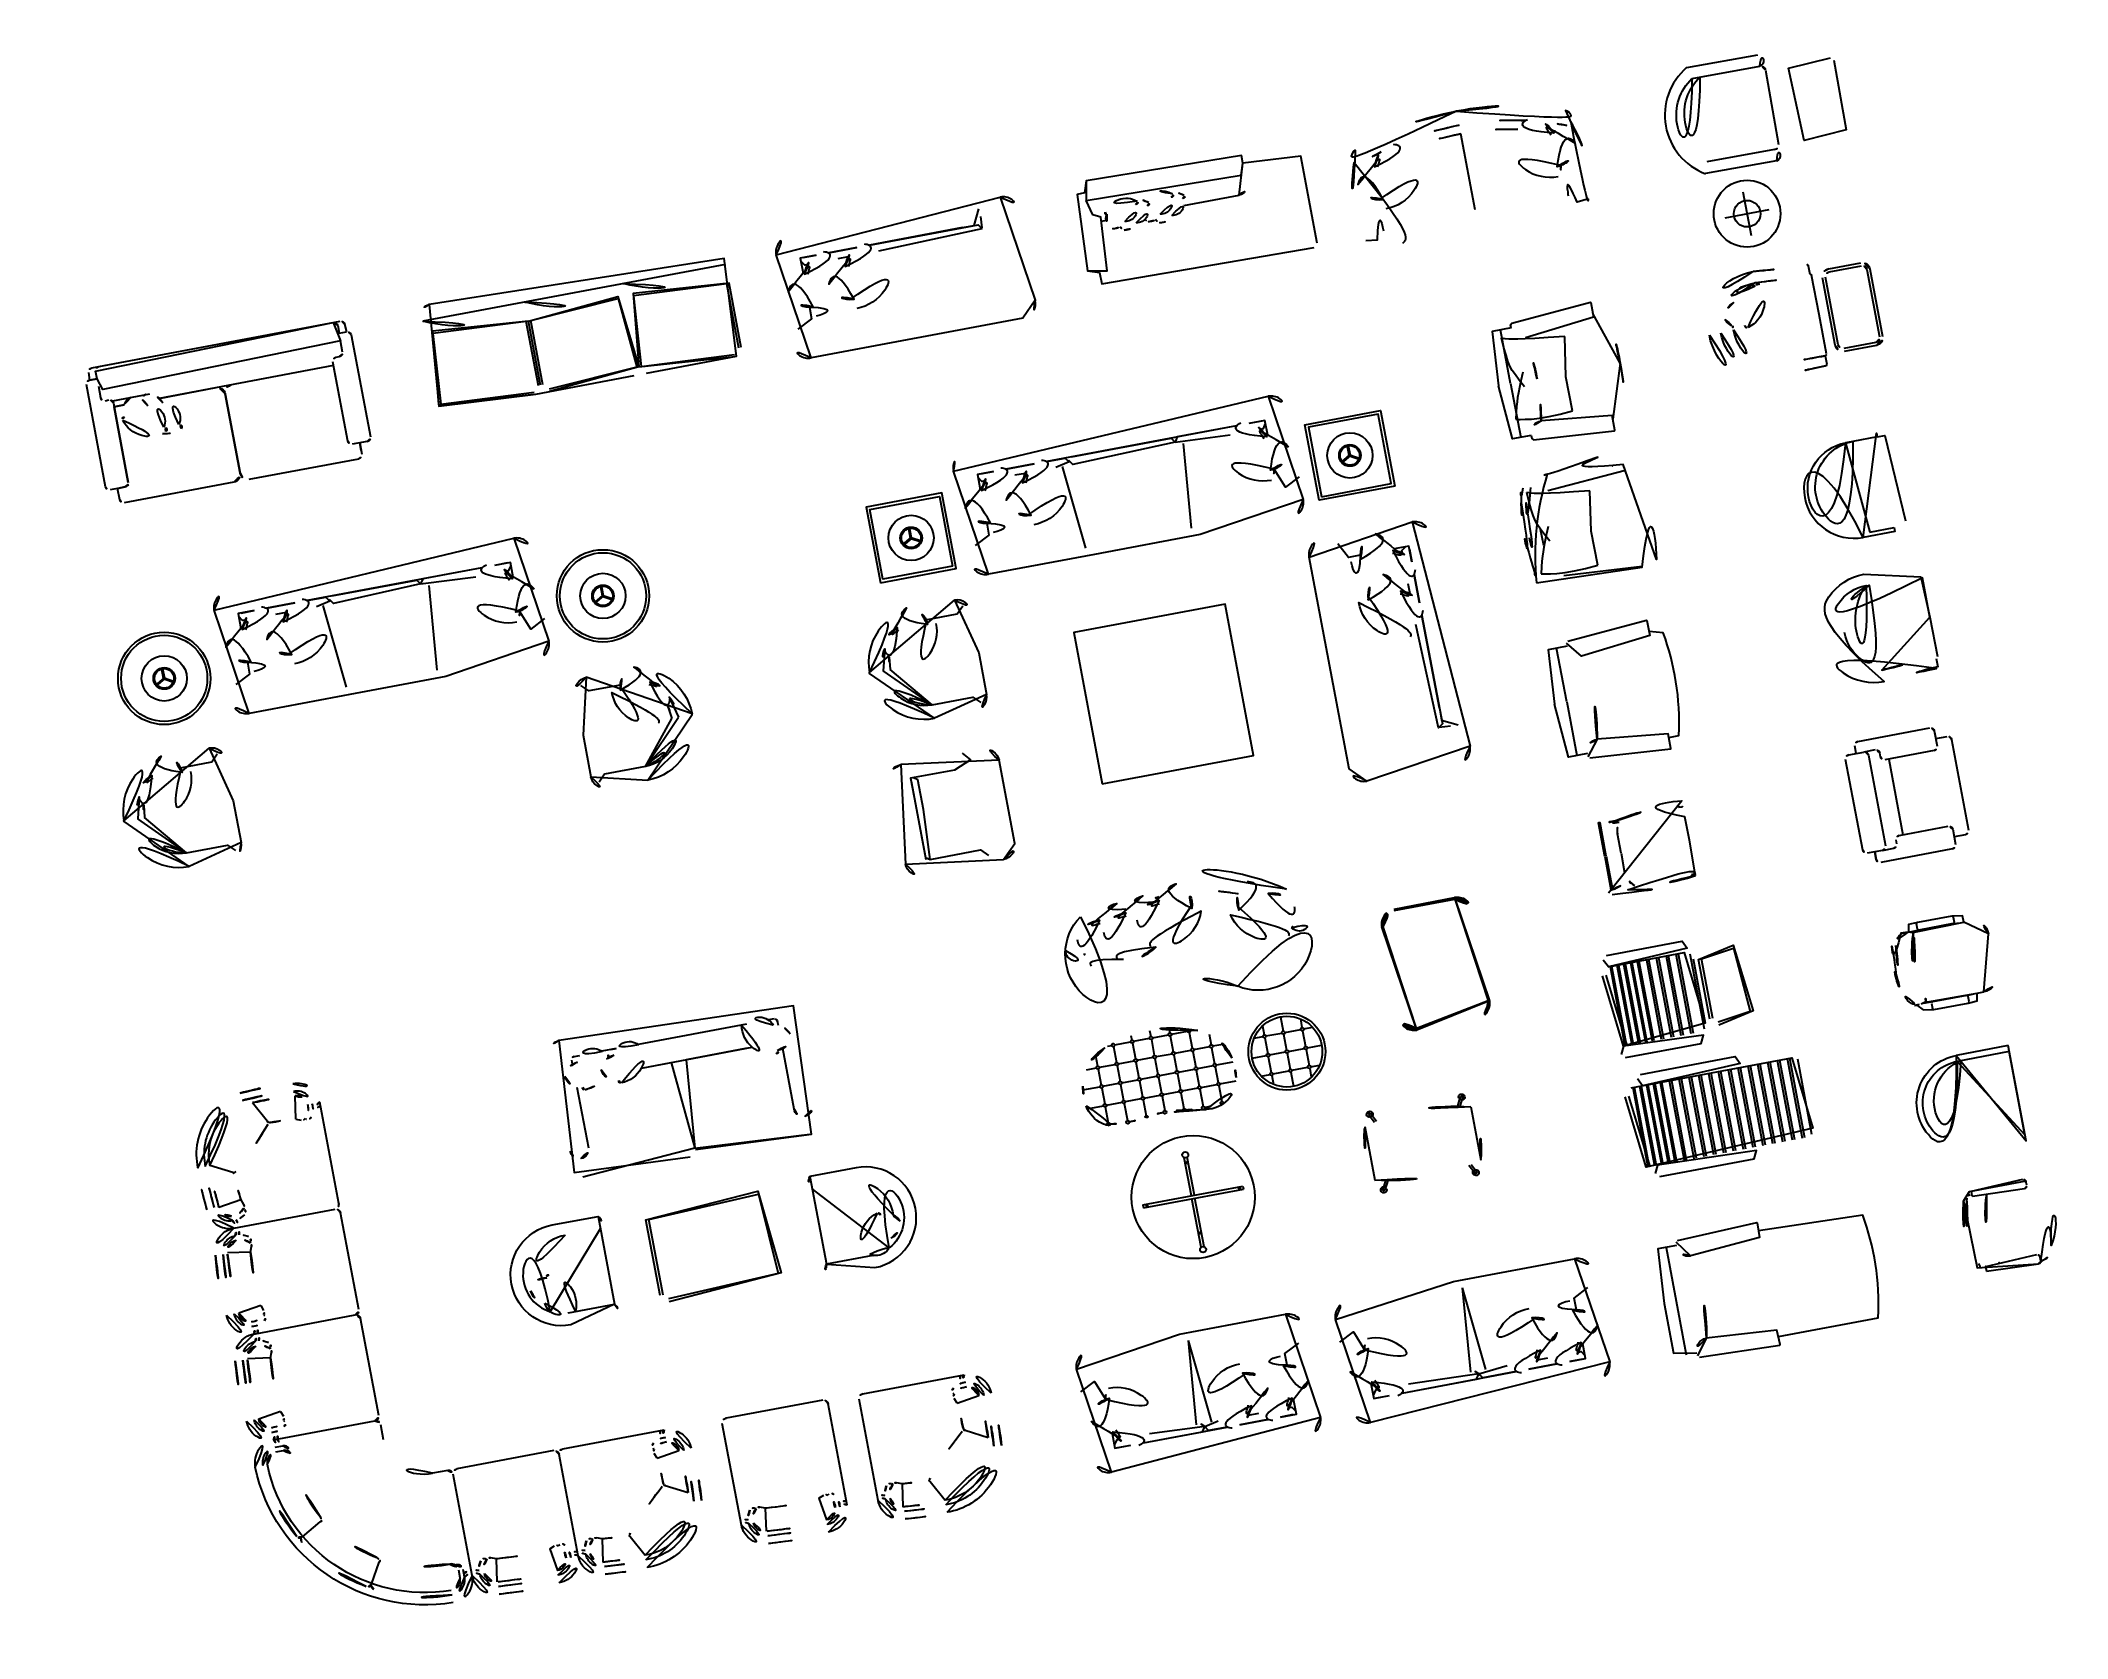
# Model space of a CAD drawing. Header units: millimetres. Extents: x -36495272392165 to 352544598049420, y -228287860276617 to 83349.
# Drawn here: x -4183847668119 to -4183847654952, y -645326150028 to -645326139647 of the extents above; entities that cross this region are included whole.
import ezdxf
from ezdxf.enums import TextEntityAlignment as Align

# ---------------------------------------------------------------- set-up
doc = ezdxf.new("R2010")
doc.units = ezdxf.units.MM
doc.header["$MEASUREMENT"] = 0
doc.styles.add('STYLE4', font='dutcheb.ttf')

# ---------------------------------------------------------------- blocks, each defined once
blk = doc.blocks.new('A$C707258B2')
at = {"color": 0, "linetype": 'Continuous'}
for p, q in [((0.404, 0.342), (1.074, 0.342)), ((0.404, 0.292), (0.454, 0.292)), ((1.104, 0.312), (1.104, 0.212)), ((0.404, 0.262), (0.454, 0.262)), ((1.479, -0.063), (1.379, -0.063)), ((1.509, -0.763), (1.509, -0.093)), ((0.6, -0.238), (0.47, -0.313)), ((0.929, -0.567), (0.854, -0.697)), ((1.429, -0.763), (1.429, -0.713)), ((1.459, -0.763), (1.459, -0.712))]:
    blk.add_line(p, q, dxfattribs=at)
for centre, radius, start, end in [((0.404, 0.192), 0.15, 90, 181.1754), ((0.404, 0.192), 0.1, 90, 181.1754), ((0.378, 0.317), 0.0362, 316.3972, 43.6028), ((0.368, 0.317), 0.0662, 337.8298, 22.1702), ((0.455, 0.256), 0.0357, 345.4262, 90.5555), ((1.074, 0.312), 0.03, 360, 90), ((1.379, 0.212), 1.125, 181.1754, 268.8246), ((1.379, 0.212), 1.075, 181.1754, 208.6357), ((0.404, 0.192), 0.07, 90, 181.1754), ((1.379, 0.212), 1.045, 181.1754, 268.8246), ((0.454, 0.212), 0.05, 360, 90), ((1.379, 0.212), 0.875, 180, 208.4082), ((1.379, 0.212), 0.275, 180, 270), ((1.479, -0.093), 0.03, 360, 90), ((0.587, -0.216), 0.025, 300, 28.4082), ((0.612, -0.259), 0.025, 31.5918, 120), ((1.379, 0.212), 0.875, 211.5918, 238.4082), ((0.457, -0.291), 0.025, 208.6357, 300), ((0.482, -0.334), 0.025, 120, 211.3643), ((1.379, 0.212), 1.075, 211.3643, 238.6357), ((0.907, -0.555), 0.025, 330, 58.4082), ((0.951, -0.58), 0.025, 61.5918, 150), ((1.379, 0.212), 0.875, 241.5918, 270), ((0.832, -0.685), 0.025, 238.6357, 330), ((0.876, -0.71), 0.025, 150, 241.3643), ((1.379, 0.212), 1.075, 241.3643, 268.8246), ((1.359, -0.763), 0.15, 268.8246, 360), ((1.359, -0.763), 0.1, 268.8246, 360), ((1.359, -0.763), 0.07, 268.8246, 360), ((1.379, -0.713), 0.05, 360, 90), ((1.425, -0.709), 0.0336, 354.6301, 109.3883), ((1.484, -0.799), 0.0662, 67.8298, 112.1702), ((1.484, -0.789), 0.0362, 46.3972, 133.6028)]:
    blk.add_arc(centre, radius, start, end, dxfattribs=at)
blk = doc.blocks.new('A$C1352')
at = {"color": 0}
for points in [[(0.003, 0.053), (0.003, 0.553, -0.414214), (0.053, 0.603), (0.753, 0.603, -0.414214), (0.803, 0.553), (0.803, 0.053, -0.414214), (0.753, 0.003), (0.053, 0.003, -0.414214)], [(0.023, 0.053), (0.023, 0.553, -0.414214), (0.053, 0.583), (0.753, 0.583, -0.414214), (0.783, 0.553), (0.783, 0.053, -0.414214), (0.753, 0.023), (0.053, 0.023, -0.414214)]]:
    blk.add_lwpolyline(points, format="xyb", close=True, dxfattribs=at)
blk = doc.blocks.new('A$C3043')
at = {"color": 0}
for points in [[(0.562, 0.007), (0.562, 0.312, 1), (0.002, 0.312), (0.002, 0.007)], [(0.527, 0.007), (0.527, 0.312, 1), (0.037, 0.312), (0.037, 0.007)]]:
    blk.add_lwpolyline(points, format="xyb", close=True, dxfattribs=at)
blk.add_arc((0.282, 0.241), 0.25, 11.4783, 168.5217, dxfattribs=at)
blk = doc.blocks.new('A$C14264F02')
at = {"color": 0}
for p, q in [((0.075, 0.625), (0.075, 0.675)), ((0.075, 0.625), (0.075, 0.675)), ((0.1, 0.7), (0.7, 0.7)), ((0.1, 0.7), (0.7, 0.7)), ((0.725, 0.675), (0.725, 0.575)), ((0.725, 0.675), (0.725, 0.625)), ((0, 0.125), (0, 0.6)), ((0, 0.125), (0, 0.6)), ((0.075, 0.625), (0.025, 0.625)), ((0.025, 0.625), (0.075, 0.625)), ((0.075, 0.575), (0.075, 0.625)), ((0.075, 0.575), (0.075, 0.5)), ((0.7, 0.55), (0.1, 0.55)), ((0.725, 0.625), (0.775, 0.625)), ((0.725, 0.625), (0.775, 0.625)), ((0.725, 0.5), (0.725, 0.575)), ((0.8, 0.6), (0.8, 0.125)), ((0.8, 0.6), (0.8, 0.125)), ((0.1, 0.475), (0.125, 0.475)), ((0.15, 0.45), (0.15, 0.125)), ((0.65, 0.425), (0.15, 0.425)), ((0.65, 0.125), (0.65, 0.45)), ((0.675, 0.475), (0.7, 0.475)), ((0.075, 0.1), (0.025, 0.1)), ((0.075, 0.1), (0.025, 0.1)), ((0.075, 0.025), (0.075, 0.1)), ((0.125, 0.1), (0.075, 0.1)), ((0.775, 0.1), (0.675, 0.1)), ((0.775, 0.1), (0.725, 0.1)), ((0.725, 0.1), (0.725, 0.025)), ((0.7, 0), (0.1, 0))]:
    blk.add_line(p, q, dxfattribs=at)
for centre, start, end in [((0.1, 0.675), 90, 180), ((0.1, 0.675), 90, 180), ((0.7, 0.675), 0, 90), ((0.7, 0.675), 360, 90), ((0.025, 0.6), 90, 180), ((0.025, 0.6), 90, 180), ((0.1, 0.575), 180, 270), ((0.7, 0.575), 270, 0), ((0.775, 0.6), 360, 90), ((0.775, 0.6), 0, 90), ((0.1, 0.5), 180, 270), ((0.125, 0.45), 0, 90), ((0.675, 0.45), 90, 180), ((0.7, 0.5), 270, 360), ((0.025, 0.125), 180, 270), ((0.025, 0.125), 180, 270), ((0.1, 0.025), 180, 270), ((0.125, 0.125), 270, 360), ((0.675, 0.125), 180, 270), ((0.7, 0.025), 270, 360), ((0.775, 0.125), 270, 360), ((0.775, 0.125), 270, 360)]:
    blk.add_arc(centre, 0.025, start, end, dxfattribs=at)
blk = doc.blocks.new('A$C21E3')
at = {"color": 0}
for points in [[(0.086, 0.016), (0.031, 0.016, -0.421014), (0.021, 0.027, 0.026208), (0.001, 0.376, -0.414214), (0.356, 0.731, -0.414214), (0.711, 0.376, 0.026208), (0.691, 0.027, -0.421014), (0.681, 0.016), (0.626, 0.016, -0.414214), (0.616, 0.006), (0.356, 0.006), (0.096, 0.006, -0.414214)], [(0.076, 0.376, -0.027007), (0.086, 0.016, 0.414214), (0.096, 0.006), (0.356, 0.006), (0.616, 0.006, 0.414214), (0.626, 0.016, -0.027007), (0.636, 0.376, 0.414214), (0.356, 0.656, 0.414214)]]:
    blk.add_lwpolyline(points, format="xyb", close=True, dxfattribs=at)
blk.add_lwpolyline([(0.635, 0.356, 0.347707), (0.362, 0.571, 0.414214), (0.082, 0.291, -0.027007)], format="xyb", dxfattribs=at)
blk = doc.blocks.new('DAY BED1')
at = {"color": 0}
blk.add_line((0.3, 0.25), (0.225, 0.255), dxfattribs=at)
blk.add_lwpolyline([(-0.3, 0, -0.414214), (-0.4, 0.1), (-0.4, 0.1, 0.317837), (-0.4, 0.1, -0.414214), (-0.4, 0.1), (-0.4, 0.1, 1.186185), (-0.4, 0.1, -0.414214), (-0.4, 0.1), (-0.4, 1.5, -0.414214), (-0.3, 1.6), (0.3, 1.6, -0.414214), (0.4, 1.5), (0.4, 0.1, -0.414214), (0.3, 0)], format="xyb", close=True, dxfattribs=at)
for points in [[(-0.073, 1.45), (-0.15, 1.45, -0.414214), (-0.2, 1.5), (-0.2, 1.55, -0.414214), (-0.15, 1.6)], [(-0.073, 1.45, 0.165541), (-0.139, 1.419, 0.200231), (-0.058, 1.221, 0.121523)], [(-0.076, 1.425, -0.356772), (0.05, 1.568, -0.249542), (0.154, 1.438, 9.61688)], [(0.05, 1.568, -0.14773), (0.136, 1.422, -0.213343), (0.262, 1.293, -0.178662)], [(0.25, 1.345), (0.25, 1.45), (0.152, 1.45, -0.414214)], [(0.2, 1.412), (0.2, 1.43, -0.414214), (0.22, 1.45), (0.23, 1.45, -0.414214), (0.25, 1.43)], [(0.143, 1.442, -0.306663), (0.262, 1.293, -0.30633), (0.154, 1.196, 0.872847)], [(0.25, 1.43), (0.25, 1.345, -0.414214)], [(-0.076, 1.156, -0.356772), (0.05, 1.299, -0.249542), (0.154, 1.169, 9.61688)], [(0.05, 1.299, -0.14773), (0.136, 1.153, -0.213343), (0.262, 1.024, -0.178662)], [(0.168, 1.163, 0.071865), (0.187, 1.205, -7.115464)], [(0.2, 1.142), (0.2, 1.211, -0.414214)], [(0.25, 1.262), (0.25, 1.075, -0.414214)], [(-0.073, 1.181, 0.165541), (-0.139, 1.15, 0.425989), (0.148, 0.869, 0.121523), (0.187, 0.936, -7.115464)], [(0.143, 1.173, -0.306663), (0.262, 1.024, -0.30633), (0.154, 0.926, 0.872847)], [(0.25, 0.992), (0.25, 0.275, -0.414214), (0.23, 0.255), (0.22, 0.255, -0.414214), (0.2, 0.275), (0.2, 0.942, -0.414214)], [(0.25, 0.377), (0.25, 0.3, 0.414214), (0.3, 0.25), (0.35, 0.25, 0.414214), (0.4, 0.3)]]:
    blk.add_lwpolyline(points, format="xyb", dxfattribs=at)
for points in [[(0.25, 1.075), (0.25, 1.262)], [(0.25, 0.377), (0.25, 0.992)]]:
    blk.add_lwpolyline(points, dxfattribs=at)
blk = doc.blocks.new('part 01')
at = {"color": 0, "linetype": 'Continuous'}
for p, q in [((-670, 700), (0, 700)), ((30, 30), (30, 670)), ((-591, 527), (-740, 550)), ((-591, 527), (-579, 561)), ((-591, 173), (-740, 150)), ((-591, 173), (-579, 139)), ((-670, 0), (0, 0))]:
    blk.add_line(p, q, dxfattribs=at)
for centre, radius, start, end in [((-670, 550), 150, 90, 181.1754), ((-696, 675), 36.2, 316.3972, 43.6028), ((-706, 675), 66.2, 337.8298, 22.1702), ((0, 670), 30, 0, 90), ((1178, 350), 2008, 174.2835, 185.7165), ((1178, 350), 1958, 174.2835, 185.7165), ((-670, 550), 100, 90, 181.1754), ((1178, 350), 1928, 174.2835, 185.7165), ((-670, 550), 70, 90, 181.1754), ((-660, 518), 133, 56.0897, 95.6132), ((-660, 518), 103, 42.0066, 95.6132), ((1178, 350), 1778, 174.2835, 185.7165), ((-600, 607), 25, 332.9608, 56.0897), ((-625, 620), 53.2, 321.0017, 332.9608), ((-602, 570), 25, 340, 42.0066), ((-670, 150), 150, 178.8246, 270), ((-670, 150), 100, 178.8246, 270), ((-670, 150), 70, 178.8246, 270), ((-602, 130), 25, 317.9934, 20), ((-660, 182), 133, 264.3868, 303.9103), ((-660, 182), 103, 264.3868, 317.9934), ((-696, 25), 36.2, 316.3972, 43.6028), ((-706, 25), 66.2, 337.8298, 22.1702), ((-600, 93), 25, 303.9103, 27.0392), ((-625, 80), 53.2, 27.0392, 38.9983), ((0, 30), 30, 270, 0)]:
    blk.add_arc(centre, radius, start, end, dxfattribs=at)
blk = doc.blocks.new('part02')
at = {"color": 0, "linetype": 'Continuous'}
for p, q in [((0, -670), (0, 0)), ((30, 30), (700, 30)), ((621, -143), (609, -109)), ((621, -143), (770, -120)), ((640, -326), (778, -399)), ((173, -591), (139, -579)), ((173, -591), (150, -740)), ((356, -610), (429, -748))]:
    blk.add_line(p, q, dxfattribs=at)
for centre, radius, start, end in [((30, 0), 30, 90, 180), ((726, 5), 56.2, 153.6122, 206.6666), ((726, 5), 36.2, 136.3972, 223.6028), ((700, -120), 150, 0, 90), ((630, -63), 25, 123.9103, 207.0392), ((655, -50), 53.2, 207.0392, 218.9983), ((632, -100), 25, 137.9934, 200), ((690, -152), 103, 84.3868, 137.9934), ((689, -151), 132, 85.4378, 123.9887), ((700, -121), 101, 357.5006, 89.858), ((700, -120), 70, 0, 90), ((-1228, -320), 2008, 357.7349, 5.7032), ((-1148, -320), 1958, 355.8657, 5.7165), ((-1148, -320), 2008, 355.818, 5.7165), ((-1148, -320), 1778, 0.3836, 5.7165), ((2220, -2190), 2454, 130.6961, 139.3039), ((632, -344), 20, 62, 130.6961), ((650, -308), 20, 180.3836, 242), ((439, -409), 419, 268.2181, 1.7819), ((439, -409), 369, 268.2181, 1.7819), ((439, -409), 339, 268.2181, 1.7819), ((25, -696), 56.2, 63.3334, 116.3878), ((182, -660), 133, 146.0897, 185.6132), ((93, -600), 25, 62.9608, 146.0897), ((182, -660), 103, 132.0066, 185.6132), ((80, -625), 53.2, 51.0017, 62.9608), ((130, -602), 25, 70, 132.0066), ((350, 1178), 1778, 264.2835, 269.6164), ((338, -620), 20, 28, 89.6164), ((374, -602), 20, 139.3039, 208), ((25, -696), 36.2, 46.3972, 133.6028), ((150, -670), 150, 180, 271.1754), ((150, -670), 100, 180, 271.1754), ((150, -670), 70, 180, 270), ((350, 1258), 2008, 264.2968, 272.2651), ((350, 1178), 1958, 264.2835, 274.1343), ((350, 1178), 2008, 264.2835, 274.182)]:
    blk.add_arc(centre, radius, start, end, dxfattribs=at)
blk = doc.blocks.new('sofa043')
at = {"color": 0}
for points in [[(-370, -119, 0.14773), (-501, -227, 0.213343), (-664, -305, 0.178662)], [(-319, -166, 0.116002), (-370, -119, 0.249542), (-512, -205, -9.61688)], [(-194, -103, 0.14773), (-325, -211, 0.213343), (-487, -289, 0.178662)], [(-140, -155, 0.125567), (-194, -103, 0.249542), (-336, -189, -9.61688)], [(33, -65, 0.14773), (-98, -173, 0.213343), (-260, -251, 0.178662)], [(103, -243, 0.356772), (33, -65, 0.249542), (-109, -151, -9.61688)], [(-500, -205, 0.306663), (-664, -305, 0.30633), (-595, -433, -0.872847)], [(-324, -190, 0.306663), (-487, -289, 0.30633), (-419, -418, -0.872847)], [(-97, -151, 0.306663), (-260, -251, 0.30633), (-191, -379, -0.872847)], [(108, -218, -0.165541), (160, -270, -0.425989), (-206, -435, -0.121523), (-220, -359, 7.115464)], [(401, -308, -0.356772), (489, -139, -0.249542), (621, -239, 9.61688)], [(609, -238, -0.306663), (761, -354, -0.30633), (680, -475, 0.872847)], [(398, -283, 0.165541), (342, -329, 0.425989), (688, -532, 0.121523), (710, -458, -7.115464)], [(-394, -486, -0.201081), (-609, -489, -0.121523), (-623, -413, 7.115464)], [(-174, -446, -0.24852), (-433, -473, -0.121523), (-447, -397, 7.115464)], [(303, -793, 0.282268), (-252, -764, 0.308297)]]:
    blk.add_lwpolyline(points, format="xyb", dxfattribs=at)
for centre, radius, start, end in [((0, -1267), 1267, 54.8371, 119.1922), ((0, -1267), 1142, 94.6666, 97.7656), ((0, -1267), 1142, 68.5884, 85.2775), ((-412, -448), 354, 125.7179, 296.7746), ((495, -496), 354, 237.2547, 48.3114), ((-685, -370), 70, 171.0832, 319.3433), ((-412, -448), 229, 167.8032, 173.7904), ((774, -446), 70, 214.686, 2.9461), ((495, -496), 229, 0.2389, 11.4549)]:
    blk.add_arc(centre, radius, start, end, dxfattribs=at)
blk = doc.blocks.new('table r 343')
at = {"color": 0}
for p, q in [((-10, 10), (-10, 262)), ((10, 10), (10, 262)), ((-330, 10), (330, 10)), ((-330, 10), (-330, -10)), ((330, 10), (330, -10)), ((-330, -10), (330, -10)), ((-10, -330), (-10, -10)), ((10, -330), (10, -10))]:
    blk.add_line(p, q, dxfattribs=at)
for centre, radius in [((0, 0), 400), ((0, 279), 19.4), ((0, 227), 5), ((-306, 0), 5), ((306, 0), 5), ((0, -238), 5), ((0, -347), 19.4)]:
    blk.add_circle(centre, radius, dxfattribs=at)
blk = doc.blocks.new('table 047')
at = {"color": 0}
for p, q in [((25, 177), (25, -177)), ((92, 192), (64, 246)), ((107, 195), (77, 253)), ((643, 195), (673, 253)), ((658, 192), (686, 246)), ((725, 177), (725, -177)), ((92, -192), (64, -246)), ((107, -195), (77, -253)), ((643, -195), (673, -253)), ((658, -192), (686, -246))]:
    blk.add_line(p, q, dxfattribs=at)
for centre, radius, start, end in [((71, 249), 20, 319.5693, 275.5207), ((679, 249), 20, 264.4793, 220.4307), ((636, 0), 636, 164.9194, 195.0806), ((375, -1211), 1421, 104.2564, 104.3855), ((375, -1211), 1431, 75.8453, 104.1547), ((71, 249), 7.5, 27.545, 207.545), ((679, 249), 7.5, 332.455, 152.455), ((375, -1211), 1421, 75.6145, 75.7436), ((114, 0), 636, 344.9194, 15.0806), ((375, 1211), 1421, 255.6145, 255.7436), ((375, 1211), 1431, 255.8453, 284.1547), ((71, -249), 20, 84.4793, 40.4307), ((71, -249), 7.5, 152.455, 332.455), ((679, -249), 20, 139.5693, 95.5207), ((679, -249), 7.5, 207.545, 27.545), ((375, 1211), 1421, 284.2564, 284.3855)]:
    blk.add_arc(centre, radius, start, end, dxfattribs=at)
blk = doc.blocks.new('living_room_furniture (2)')
at = {"color": 18, "ltscale": 0.03, "true_color": 0x000000}
for p, q in [((3062, 10196), (3058, 10146)), ((3058, 10146), (3108, 10146)), ((3087, 10221), (4729, 10221)), ((3108, 10146), (3108, 10196)), ((3133, 10221), (4683, 10221)), ((4708, 10196), (4708, 10146)), ((4708, 10146), (4758, 10146)), ((4708, 10146), (4758, 10146)), ((4754, 10196), (4758, 10146)), ((13630, 10224), (14100, 10219)), ((3033, 9446), (3033, 10121)), ((3033, 9446), (3033, 10121)), ((3108, 10096), (3108, 10021)), ((4708, 10021), (4708, 10096)), ((4783, 10121), (4783, 9446)), ((4783, 10121), (4783, 9446)), ((14129, 10113), (14123, 9623)), ((3133, 9996), (3158, 9996)), ((3424, 9984), (3179, 9984)), ((3183, 9971), (3183, 9446)), ((3183, 9446), (3183, 9946)), ((3250, 9946), (3183, 9946)), ((3183, 9946), (3250, 9946)), ((4633, 9946), (3480, 9946)), ((3480, 9946), (3858, 9946)), ((3908, 9896), (3908, 9371)), ((3908, 9896), (3908, 9371)), ((3908, 9896), (3908, 9371)), ((3908, 9371), (3908, 9896)), ((4633, 9446), (4633, 9971)), ((4633, 9446), (4633, 9946)), ((4658, 9996), (4683, 9996)), ((14092, 9519), (13622, 9524)), ((3108, 9421), (3058, 9421)), ((3108, 9421), (3058, 9421)), ((3108, 9421), (3158, 9421)), ((3158, 9421), (3108, 9421)), ((3108, 9346), (3108, 9421)), ((4708, 9421), (4658, 9421)), ((4758, 9421), (4658, 9421)), ((4708, 9371), (4708, 9421)), ((4708, 9421), (4708, 9346)), ((4758, 9421), (4708, 9421)), ((3858, 9321), (3133, 9321)), ((3958, 9321), (4683, 9321)), ((14168, 8812), (14168, 8757)), ((14178, 8487), (14178, 8747)), ((14245, 8272), (14245, 8718)), ((14295, 8768), (14508, 8768)), ((14558, 8718), (14558, 8272)), ((14178, 8227), (14178, 8487)), ((3173, 8152), (3173, 8223)), ((3180, 8152), (3180, 8223)), ((6073, 8152), (6073, 8223)), ((6080, 8152), (6080, 8223)), ((14168, 8217), (14168, 8162)), ((14508, 8222), (14295, 8222)), ((3175, 8155), (3114, 8120)), ((3178, 8149), (3117, 8114)), ((3175, 8149), (3236, 8114)), ((3178, 8155), (3239, 8120)), ((6075, 8155), (6014, 8120)), ((6078, 8149), (6017, 8114)), ((6075, 8149), (6136, 8114)), ((6078, 8155), (6139, 8120)), ((12102, 6318), (12102, 6673)), ((12102, 6318), (12102, 5963)), ((12159, 5286), (12159, 5507)), ((12169, 5286), (12169, 5506)), ((12170, 5286), (12170, 5506)), ((12267, 5286), (12267, 5414)), ((12692, 5509), (12692, 5521)), ((12692, 5509), (12697, 5520)), ((12715, 5507), (12692, 5509)), ((12159, 5286), (12159, 5066)), ((12169, 5286), (12169, 5066)), ((12170, 5286), (12170, 5066)), ((12267, 5286), (12267, 5158)), ((12715, 5066), (12692, 5064)), ((12692, 5064), (12697, 5053)), ((12692, 5064), (12692, 5052)), ((8670, 4627), (8670, 4556)), ((8758, 4671), (8785, 4671)), ((8795, 4683), (8795, 4681)), ((8795, 4661), (8795, 4556)), ((8805, 4671), (8910, 4671)), ((8920, 4712), (8920, 4681)), ((8920, 4661), (8920, 4556)), ((8930, 4671), (9035, 4671)), ((9045, 4721), (9045, 4681)), ((9045, 4661), (9045, 4556)), ((9055, 4671), (9160, 4671)), ((9170, 4712), (9170, 4681)), ((9170, 4661), (9170, 4556)), ((9180, 4671), (9285, 4671)), ((9295, 4683), (9295, 4681)), ((9295, 4661), (9295, 4556)), ((9305, 4671), (9332, 4671)), ((9420, 4627), (9420, 4556)), ((9771, 4614), (9771, 4556)), ((9896, 4651), (9896, 4556)), ((10021, 4614), (10021, 4556)), ((8594, 4546), (8660, 4546)), ((8670, 4536), (8670, 4431)), ((8680, 4546), (8785, 4546)), ((8795, 4536), (8795, 4431)), ((8805, 4546), (8910, 4546)), ((8920, 4536), (8920, 4431)), ((8930, 4546), (9035, 4546)), ((9045, 4536), (9045, 4431)), ((9055, 4546), (9160, 4546)), ((9170, 4536), (9170, 4431)), ((9180, 4546), (9285, 4546)), ((9295, 4536), (9295, 4431)), ((9305, 4546), (9410, 4546)), ((9420, 4536), (9420, 4431)), ((9430, 4546), (9496, 4546)), ((9703, 4546), (9761, 4546)), ((9771, 4536), (9771, 4431)), ((9781, 4546), (9886, 4546)), ((9896, 4536), (9896, 4431)), ((9906, 4546), (10011, 4546)), ((10021, 4536), (10021, 4431)), ((10031, 4546), (10088, 4546)), ((14069, 4446), (14069, 4480)), ((14311, 4480), (14311, 4446)), ((8548, 4421), (8660, 4421)), ((8670, 4411), (8670, 4306)), ((8680, 4421), (8785, 4421)), ((8795, 4411), (8795, 4306)), ((8805, 4421), (8910, 4421)), ((8920, 4411), (8920, 4306)), ((8930, 4421), (9035, 4421)), ((9045, 4411), (9045, 4306)), ((9055, 4421), (9160, 4421)), ((9170, 4411), (9170, 4306)), ((9180, 4421), (9285, 4421)), ((9295, 4411), (9295, 4306)), ((9305, 4421), (9410, 4421)), ((9420, 4411), (9420, 4306)), ((9430, 4421), (9541, 4421)), ((9666, 4421), (9761, 4421)), ((9771, 4411), (9771, 4306)), ((9781, 4421), (9886, 4421)), ((9896, 4411), (9896, 4306)), ((9906, 4421), (10011, 4421)), ((10021, 4411), (10021, 4306)), ((10031, 4421), (10125, 4421)), ((13989, 4439), (13958, 4439)), ((14034, 4429), (14003, 4438)), ((14077, 4438), (14016, 4436)), ((14047, 4430), (14372, 4435)), ((14303, 4438), (14077, 4438)), ((14303, 4438), (14351, 4435)), ((8553, 4296), (8660, 4296)), ((8670, 4286), (8670, 4181)), ((8680, 4296), (8785, 4296)), ((8795, 4286), (8795, 4172)), ((8805, 4296), (8910, 4296)), ((8920, 4286), (8920, 4181)), ((8930, 4296), (9035, 4296)), ((9045, 4286), (9045, 4191)), ((9055, 4296), (9160, 4296)), ((9170, 4286), (9170, 4181)), ((9180, 4296), (9285, 4296)), ((9295, 4286), (9295, 4172)), ((9305, 4296), (9410, 4296)), ((9420, 4286), (9420, 4181)), ((9430, 4296), (9537, 4296)), ((9703, 4296), (9761, 4296)), ((9771, 4286), (9771, 4228)), ((9781, 4296), (9886, 4296)), ((9896, 4286), (9896, 4191)), ((9906, 4296), (10011, 4296)), ((10021, 4286), (10021, 4228)), ((10031, 4296), (10088, 4296)), ((13989, 3962), (13958, 3962)), ((14034, 3971), (14003, 3963)), ((14077, 3963), (14016, 3965)), ((14047, 3970), (14372, 3966)), ((14069, 3955), (14069, 3921)), ((14303, 3963), (14077, 3963)), ((14303, 3963), (14351, 3966)), ((14311, 3921), (14311, 3955)), ((14056, 2650), (14062, 2669)), ((14098, 2708), (14440, 2723)), ((14098, 2677), (14098, 2708)), ((14099, 2676), (14440, 2661)), ((14457, 2701), (14457, 2683)), ((14056, 2237), (14062, 2218)), ((14098, 2209), (14098, 2179)), ((14098, 2179), (14440, 2164)), ((14099, 2210), (14440, 2226)), ((14457, 2186), (14457, 2204))]:
    blk.add_line(p, q, dxfattribs=at)
at = {"color": 18, "true_color": 0x000000}
for p, q in [((13651, 10148), (14099, 10144)), ((12109, 9570), (12109, 10071)), ((12109, 9570), (12109, 10071)), ((14093, 9594), (13645, 9598)), ((12126, 8417), (12126, 8772)), ((14265, 8272), (14265, 8718)), ((14295, 8748), (14508, 8748)), ((14538, 8718), (14538, 8272)), ((12126, 8417), (12126, 8062)), ((8110, 8152), (8110, 8223)), ((8117, 8152), (8117, 8223)), ((11010, 8152), (11010, 8223)), ((11017, 8152), (11017, 8223)), ((14508, 8242), (14295, 8242)), ((8112, 8155), (8051, 8120)), ((8115, 8149), (8054, 8114)), ((8112, 8149), (8173, 8114)), ((8115, 8155), (8176, 8120)), ((11012, 8155), (10951, 8120)), ((11015, 8149), (10954, 8114)), ((11012, 8149), (11073, 8114)), ((11015, 8155), (11076, 8120)), ((11332, 6302), (11257, 6307)), ((5321, 5199), (5321, 5226)), ((5341, 5246), (5378, 5246)), ((5618, 5246), (5523, 5246)), ((5582, 5246), (5618, 5246)), ((6480, 5246), (5763, 5246)), ((6661, 5246), (6625, 5246)), ((6681, 5199), (6681, 5226)), ((5321, 5047), (5321, 4646)), ((6681, 4646), (6681, 5047)), ((4996, 3617), (5301, 3616)), ((7007, 3617), (6702, 3616))]:
    blk.add_line(p, q, dxfattribs=at)
at = {"color": 18, "ltscale": 0.5, "true_color": 0x000000}
blk.add_line((12081, 2716), (12081, 2006), dxfattribs=at)
at = {"color": 18, "ltscale": 0.03, "true_color": 0x000000}
for points in [[(3108, 10146), (3108, 10196, -0.414214), (3133, 10221), (4683, 10221, -0.414214), (4708, 10196), (4708, 10096, -0.414214), (4683, 10071), (3133, 10071, -0.414214), (3108, 10096), (3108, 10146), (3058, 10146, 0.414214), (3033, 10121)], [(11061, 9546), (11061, 10121, 0.414214), (11036, 10146), (10682, 10146), (10682, 10196, 0.414214), (10657, 10221), (9661, 10221, 0.414214), (9636, 10196), (9636, 10146), (9586, 10146, 0.414214), (9561, 10121), (9561, 9646, 0.414214), (9586, 9621), (9636, 9621), (9636, 9546, 0.414214), (9661, 9521), (11036, 9521, 0.414214), (11061, 9546)], [(12109, 10221, 0.091148), (11415, 10094, 0.507088), (11394, 10016, 0.120617), (11345, 9546, 0.231214), (11373, 9504, 0.263003), (11422, 9437, 0.202138), (11605, 9442, -0.050162), (11724, 9497, -0.025555), (11881, 9531, -0.02916), (12084, 9546, 0.401126), (12109, 9570)], [(12109, 10221, -0.091148), (12804, 10094, -0.507088), (12825, 10016, -0.120617), (12873, 9546, -0.231214), (12845, 9504, -0.263003), (12797, 9437, -0.202138), (12613, 9442, 0.050162), (12495, 9497, 0.025555), (12338, 9531, 0.02916), (12134, 9546, -0.401126), (12109, 9570)], [(12196, 8772), (12071, 8772, 0.414214), (12046, 8747), (12046, 8417)], [(12851, 8417, 0.038405), (12826, 8742, 0.414214), (12801, 8767), (12736, 8767)], [(12196, 8062), (12071, 8062, -0.414214), (12046, 8087), (12046, 8417)], [(12851, 8417, -0.038405), (12826, 8092, -0.414214), (12801, 8067), (12736, 8067)], [(3471, 7287), (3471, 7012, -0.414214), (3380, 6922), (3110, 6922, -0.414214), (2749, 7283), (2749, 7287), (2749, 7292, -0.414214), (3110, 7652), (3380, 7652, -0.414214), (3471, 7562), (3471, 7287)], [(5783, 7287), (5783, 7012, 0.414214), (5873, 6922), (6143, 6922, 0.414214), (6504, 7283), (6504, 7287), (6504, 7292, 0.414214), (6143, 7652), (5873, 7652, 0.414214), (5783, 7562), (5783, 7287)], [(8408, 7337), (8408, 7062, -0.414214), (8317, 6972), (8047, 6972, -0.414214), (7686, 7333), (7686, 7337), (7686, 7342, -0.414214), (8047, 7702), (8317, 7702, -0.414214), (8408, 7612), (8408, 7337)], [(12172, 6673), (12047, 6673, 0.414214), (12022, 6648), (12022, 6318)], [(12712, 5968), (12777, 5968, 0.414214), (12802, 5993, 0.076923), (12802, 6643, 0.414214), (12777, 6668), (12712, 6668)], [(12172, 5963), (12047, 5963, -0.414214), (12022, 5988), (12022, 6318)], [(6002, 4506, 0.414214), (6042, 4466), (6761, 4466, 0.414214), (6801, 4506), (6801, 5306, 0.414214), (6741, 5366), (5261, 5366, 0.414214), (5201, 5306), (5201, 4506, 0.414214), (5241, 4466), (5961, 4466, 0.414214), (6001, 4506)], [(8871, 2746, -0.414214), (8921, 2696, -0.414214), (8971, 2746), (9571, 2746, -0.414214), (9671, 2646), (9671, 2046, -0.414214), (9571, 1946), (8271, 1946, -0.414214), (8171, 2046), (8171, 2646, -0.414214), (8271, 2746), (8871, 2746, -0.414214), (8921, 2696, -0.414214), (8971, 2746)], [(10684, 2753, -0.414214), (10734, 2703, -0.414214), (10784, 2753), (11484, 2753, -0.414214), (11584, 2653), (11584, 2053, -0.414214), (11484, 1953), (9984, 1953, -0.414214), (9884, 2053), (9884, 2653, -0.414214), (9984, 2753), (10684, 2753, -0.414214), (10734, 2703, -0.414214), (10784, 2753)], [(12151, 2716), (12026, 2716, 0.414214), (12001, 2691), (12001, 2361), (12001, 2031, 0.414214), (12026, 2006), (12151, 2006)], [(12692, 2011), (13351, 2011, 0.414214), (13376, 2036, 0.076923), (13376, 2686, 0.414214), (13351, 2711), (12692, 2711)]]:
    blk.add_lwpolyline(points, format="xyb", dxfattribs=at)
for points in [[(6622, 9521), (7217, 9521, 0.414214), (7257, 9561), (7257, 10161, 0.414214), (7197, 10221), (5317, 10221, 0.414214), (5257, 10161), (5257, 9561, 0.414214), (5297, 9521), (5891, 9521, 0.414214), (5931, 9561, -1), (5932, 9561, 0.414214), (5972, 9521), (6541, 9521, 0.414214), (6581, 9561, -1), (6582, 9561, 0.414214)], [(14578, 10094), (14574, 9634, -0.414214), (14553, 9614), (14293, 9617, -0.414214), (14274, 9637), (14279, 10097, -0.414214), (14299, 10117), (14559, 10114, -0.414214)], [(5677, 7927, -0.414214), (5577, 7827), (4977, 7827, -0.414214), (4927, 7877, -0.414214), (4877, 7827), (4377, 7827, -0.414214), (4327, 7877, -0.414214), (4277, 7827), (3677, 7827, -0.414214), (3577, 7927), (3577, 8527, -0.414214), (3677, 8627), (5577, 8627, -0.414214), (5677, 8527)], [(10664, 7927, -0.414214), (10564, 7827), (9964, 7827, -0.414214), (9914, 7877, -0.414214), (9864, 7827), (9264, 7827, -0.414214), (9214, 7877, -0.414214), (9164, 7827), (8564, 7827, -0.414214), (8464, 7927), (8464, 8527, -0.414214), (8564, 8627), (10564, 8627, -0.414214), (10664, 8527)], [(12053, 7115, 0.003233), (12054, 7105, 0.406498), (12081, 7083, -0.000001), (12129, 7087, -0.000003), (12157, 7090, -0.007204), (12165, 7073, 0.251903), (12252, 7022, -0.053419), (12595, 6975, 0.307004), (12662, 6998, 0.170268), (12678, 7048, -0.502371), (12683, 7053, -0.027921), (12746, 7047, 0.906518), (12747, 7053), (12746, 7087, 0.886473), (12747, 7093, 0.015111), (12799, 7084, 0.434298), (12847, 7120, 0.06918), (12847, 7698, 0.434298), (12799, 7734, 0.015111), (12747, 7725, 0.886473), (12746, 7731), (12747, 7765, 0.906518), (12746, 7771, -0.027921), (12683, 7765, -0.502371), (12678, 7770, 0.170268), (12662, 7820, 0.307004), (12595, 7843, -0.053419), (12252, 7796, 0.251903), (12165, 7745, -0.007204), (12157, 7728, -0.000003), (12129, 7730, -0.000001), (12081, 7735, 0.406498), (12054, 7712, 0.003233), (12053, 7703, 0.099527)], [(10732, 6052, -0.414214), (10632, 6152), (10632, 6152, 0.317837), (10632, 6152, -0.414214), (10632, 6152), (10632, 6152, 1.186185), (10632, 6152, -0.414214), (10632, 6152), (10632, 7552, -0.414214), (10732, 7652), (11332, 7652, -0.414214), (11432, 7552), (11432, 6152, -0.414214), (11332, 6052)], [(14402, 7037), (14402, 7012), (14192, 7012, -1), (14192, 7662), (14402, 7662), (14402, 7637), (14452, 7637, -0.414214), (14482, 7607), (14482, 7067, -0.414214), (14452, 7037)], [(7686, 6077), (7686, 6077, 0.414214), (7776, 5987), (8317, 5987, 0.414214), (8408, 6077), (8408, 6077), (8408, 6627, 0.414214), (8317, 6717), (7776, 6717, 0.414214), (7686, 6627)], [(12182, 6704), (12710, 6743), (12712, 6741), (12712, 6643, -0.414214), (12687, 6618), (12252, 6593, -0.414214), (12172, 6673), (12172, 6694)], [(12182, 5933), (12710, 5893), (12712, 5896), (12712, 5993, 0.414214), (12687, 6018), (12252, 6043, 0.414214), (12172, 5963), (12172, 5942)], [(12162, 5033, -0.102523), (12266, 5044, 0.080461), (12719, 5026, 0.3023), (12716, 5055, -0.197932), (12715, 5066, 0.028193), (12719, 5131), (12719, 5287), (12719, 5443, 0.028193), (12715, 5508, -0.197932), (12716, 5519, 0.3023), (12719, 5548, 0.080461), (12266, 5529, -0.102523), (12162, 5541, 0.587111), (12139, 5528), (12139, 5046, 0.587111)], [(10751, 5203), (11151, 5203, -0.414214), (11251, 5103), (11251, 4503, -0.414214), (11151, 4403), (10751, 4403, -0.414214), (10651, 4503), (10651, 5103, -0.414214)], [(10751, 5193), (11151, 5193, -0.414214), (11241, 5103), (11241, 4503, -0.414214), (11151, 4413), (10751, 4413, -0.414214), (10661, 4503), (10661, 5103, -0.414214)], [(12051, 4651), (12551, 4651, -0.414214), (12576, 4626), (12576, 4601, -0.414214), (12551, 4576), (12051, 4576, -0.414214), (12026, 4601), (12026, 4626, -0.414214)], [(12051, 4576), (12551, 4576, -0.414214), (12601, 4526), (12601, 4101, -0.414214), (12551, 4051), (12051, 4051, -0.414214), (12001, 4101), (12001, 4526, -0.414214)], [(12634, 4121), (12634, 4516, -0.414214), (12684, 4566), (12872, 4566, -0.414214), (12922, 4516), (12922, 4121, -0.414214), (12872, 4071), (12684, 4071, -0.414214)], [(13958, 3962), (13974, 3962, 0.029912), (13998, 3962, 0.063193), (14008, 3964), (14008, 3923, 0.414214), (14016, 3915), (14077, 3913), (14303, 3913), (14303, 3913), (14303, 3913), (14364, 3917, 0.414214), (14372, 3925), (14372, 3966), (14416, 3965, 0.403991), (14516, 4070), (14516, 4330, 0.403991), (14416, 4435), (14372, 4435), (14372, 4476, 0.414214), (14364, 4484), (14303, 4488), (14077, 4488), (14016, 4486, 0.414214), (14008, 4478), (14008, 4437, 0.063195), (13998, 4439, 0.029912), (13974, 4439), (13958, 4439, 0.196957), (13909, 4417, 0.156396), (13885, 4368, 0.034809), (13873, 4200, 0.034809), (13885, 4033, 0.156396), (13909, 3984, 0.196957)], [(5301, 3616, -0.369229), (5301, 3536), (4996, 3537, -1), (4997, 4197), (5302, 4196, -0.369229), (5302, 4116)], [(6702, 3616, 0.369229), (6702, 3536), (7007, 3537, 1), (7006, 4197), (6701, 4196, 0.369229), (6701, 4116)], [(12051, 3976), (12551, 3976, 0.414214), (12576, 4001), (12576, 4026, 0.414214), (12551, 4051), (12051, 4051, 0.414214), (12026, 4026), (12026, 4001, 0.414214)], [(12126, 3851), (12751, 3851, -0.414214), (12776, 3826), (12776, 3801, -0.414214), (12751, 3776), (12126, 3776, -0.414214), (12101, 3801), (12101, 3826, -0.414214)], [(12051, 3776), (13111, 3776, -0.414214), (13161, 3726), (13161, 3301, -0.414214), (13111, 3251), (12051, 3251, -0.414214), (12001, 3301), (12001, 3726, -0.414214)], [(12126, 3176), (12751, 3176, 0.414214), (12776, 3201), (12776, 3226, 0.414214), (12751, 3251), (12126, 3251, 0.414214), (12101, 3226), (12101, 3201, 0.414214)], [(12162, 2746), (12691, 2766), (12693, 2764), (12690, 2666, -0.414214), (12664, 2642), (12228, 2633, -0.414214), (12151, 2716), (12152, 2737)], [(14458, 2707, 0.399393), (14440, 2723), (14084, 2707, 0.320293), (14042, 2674), (14037, 2656, 0.136318), (14037, 2231), (14042, 2212, 0.320293), (14084, 2179), (14440, 2164, 0.399393), (14458, 2180, 0.412368), (14541, 2265, 0.093652), (14541, 2622, 0.412368)], [(12162, 1975), (12691, 1955), (12693, 1958), (12690, 2055, 0.414214), (12664, 2079), (12228, 2089, 0.414214), (12151, 2006), (12152, 1985)]]:
    blk.add_lwpolyline(points, format="xyb", close=True, dxfattribs=at)
at = {"color": 18, "true_color": 0x000000}
for points in [[(9636, 10146), (9586, 10146, 0.414214), (9561, 10121), (9561, 9646, 0.414214), (9586, 9621), (9686, 9621, 0.414214), (9711, 9646), (9711, 9971, 0.414214), (9686, 9996), (9661, 9996, -0.414214), (9636, 10021), (9636, 10096)], [(10254, 9946), (10620, 9946, 0.413601), (10682, 10021), (10682, 10146)], [(11391, 9872, -0.14773), (11537, 9958, -0.213343), (11666, 10084, -0.178662)], [(11394, 10016, 0.17463), (11424, 9996, 0.041508), (11443, 9994, 0.058408), (11454, 9994, -0.207514), (11505, 9972, -2.305718)], [(11509, 9749, 0.165541), (11540, 9683, 0.425989), (11821, 9969, 0.121523), (11754, 10009, -7.115464)], [(11517, 9964, -0.306663), (11666, 10084, -0.30633), (11764, 9975, 0.872847)], [(12709, 9749, -0.165541), (12679, 9683, -0.425989), (12398, 9969, -0.121523), (12464, 10009, 7.115464)], [(12702, 9964, 0.306663), (12552, 10084, 0.30633), (12455, 9975, -0.872847)], [(12828, 9872, 0.14773), (12681, 9958, 0.213343), (12552, 10084, 0.178662)], [(12825, 10016, -0.17463), (12795, 9996, -0.041508), (12776, 9994, -0.058408), (12765, 9994, 0.207514), (12713, 9972, 2.305718)], [(11534, 9746, -0.356772), (11391, 9872, -0.249542), (11521, 9976, 9.61688)], [(12684, 9746, 0.356772), (12828, 9872, 0.249542), (12698, 9976, -9.61688)], [(11373, 9504, 0.118753), (11399, 9496), (11449, 9496, 0.414214), (11499, 9546, -0.02212), (11495, 9752, 0.249202)], [(12845, 9504, -0.118753), (12819, 9496), (12769, 9496, -0.414214), (12719, 9546, 0.02212), (12723, 9752, -0.249202)], [(12736, 8767), (12736, 8742, -0.414214), (12711, 8717), (12276, 8692, -0.414214), (12196, 8772)], [(3608, 8278, -0.14773), (3755, 8364, -0.213343), (3883, 8490, -0.178662)], [(3832, 8477), (3727, 8477), (3727, 8379, -0.414214)], [(3765, 8427), (3747, 8427, -0.414214), (3727, 8447), (3727, 8457, -0.414214), (3747, 8477)], [(3734, 8370, -0.306663), (3883, 8490, -0.30633), (3981, 8381, 0.872847)], [(3747, 8477), (3832, 8477, -0.414214)], [(3878, 8278, -0.14773), (4024, 8364, -0.213343), (4153, 8490, -0.178662)], [(3915, 8477), (4101, 8477, -0.414214)], [(4034, 8427), (3965, 8427, -0.414214)], [(4004, 8370, -0.306663), (4153, 8490, -0.30633), (4250, 8381, 0.872847)], [(4184, 8477), (4307, 8477, -0.414214), (4327, 8457), (4327, 8447, -0.414214), (4307, 8427), (4235, 8427, -0.414214)], [(4277, 8427, -0.414214), (4327, 8377), (4327, 7877, -0.414214)], [(4377, 8427, 0.414214), (4327, 8377)], [(4877, 8427, -0.414214), (4927, 8377)], [(5338, 8477), (4947, 8477, 0.414214), (4927, 8457), (4927, 8447, 0.414214), (4947, 8427), (5288, 8427, 0.414214)], [(4977, 8427, 0.414214), (4927, 8377), (4927, 7877, 0.414214)], [(5519, 8370, 0.306663), (5370, 8490, 0.30633), (5272, 8381, -0.872847)], [(5645, 8278, 0.14773), (5499, 8364, 0.213343), (5370, 8490, 0.178662)], [(5507, 8477), (5421, 8477, 0.414214)], [(5488, 8427), (5507, 8427, 0.414214), (5527, 8447), (5527, 8457, 0.414214), (5507, 8477)], [(8495, 8278, -0.14773), (8642, 8364, -0.213343), (8771, 8490)], [(8719, 8477), (8614, 8477), (8614, 8379, -0.414352)], [(8652, 8427), (8634, 8427, -0.414214), (8614, 8447), (8614, 8457, -0.414214), (8634, 8477)], [(8621, 8370, -0.306663), (8771, 8490, -0.30633), (8868, 8381)], [(8634, 8477), (8719, 8477, -0.414469)], [(8765, 8278, -0.14773), (8911, 8364, -0.213343), (9040, 8490)], [(8802, 8477), (8988, 8477, -0.414747)], [(8921, 8427), (8852, 8427, -0.414599)], [(8891, 8370, -0.306663), (9040, 8490, -0.30633), (9137, 8381)], [(9071, 8477), (9194, 8477, -0.414214), (9214, 8457), (9214, 8447, -0.414214), (9194, 8427), (9122, 8427, -0.126313)], [(9164, 8427, -0.414214), (9214, 8377), (9214, 7877, -0.41732)], [(9264, 8427, 0.414214), (9214, 8377)], [(9864, 8427, -0.414214), (9914, 8377)], [(10325, 8477), (9934, 8477, 0.414214), (9914, 8457), (9914, 8447, 0.414214), (9934, 8427), (10275, 8427, 0.412652)], [(9964, 8427, 0.414214), (9914, 8377), (9914, 7877, 0.415249)], [(10506, 8370, 0.306663), (10357, 8490, 0.30633), (10259, 8381)], [(10632, 8278, 0.14773), (10486, 8364, 0.213343), (10357, 8490)], [(10494, 8477), (10408, 8477, 0.412535)], [(10475, 8427), (10494, 8427, 0.414214), (10514, 8447), (10514, 8457, 0.414214), (10494, 8477)], [(3752, 8152, -0.356772), (3608, 8278, -0.249542), (3738, 8381, 9.61688)], [(4021, 8152, -0.356772), (3878, 8278, -0.249542), (4008, 8381, 9.61688)], [(4013, 8395, 0.071865), (3972, 8414, -7.115464)], [(3996, 8155, 0.165541), (4027, 8089, 0.425989), (4308, 8375, 0.121523), (4241, 8414, -7.115464)], [(5527, 8155, -0.165541), (5496, 8089, -0.425989), (5215, 8375, -0.121523), (5282, 8414, 7.115464)], [(5501, 8152, 0.356772), (5645, 8278, 0.249542), (5515, 8381, -9.61688)], [(8639, 8152, -0.356772), (8495, 8278, -0.249542), (8625, 8381)], [(8908, 8152, -0.356772), (8765, 8278, -0.249542), (8895, 8381)], [(8901, 8395, 0.071865), (8859, 8414)], [(8883, 8155, 0.165541), (8914, 8089, 0.425989), (9195, 8375, 0.121523), (9128, 8414)], [(10514, 8155, -0.165541), (10483, 8089, -0.425989), (10202, 8375, -0.121523), (10269, 8414)], [(10489, 8152, 0.356772), (10632, 8278, 0.249542), (10502, 8381)], [(3726, 8155, 0.165541), (3757, 8089, 0.200231), (3956, 8169, 0.121523)], [(8614, 8155, 0.165541), (8644, 8089, 0.200231), (8843, 8169)], [(3727, 8155), (3727, 8077, -0.414214), (3677, 8027), (3627, 8027, -0.414214), (3577, 8077)], [(5677, 8077, -0.414214), (5627, 8027), (5577, 8027, -0.414214), (5527, 8077), (5527, 8155)], [(8614, 8155), (8614, 8077, -0.414214), (8564, 8027), (8514, 8027, -0.414214), (8464, 8077)], [(10664, 8077, -0.414214), (10614, 8027), (10564, 8027, -0.414214), (10514, 8077), (10514, 8155)], [(12736, 8067), (12736, 8092, 0.414214), (12711, 8117), (12276, 8142, 0.414214), (12196, 8062)], [(3064, 7660, 0.14773), (2987, 7528, 0.213343), (2873, 7412, 0.178662)], [(3178, 7530, 0.356772), (3064, 7660, 0.249542), (2971, 7543, -9.61688)], [(3173, 7562), (3380, 7562, 0.414214), (3425, 7607), (3425, 7607, 0.414214), (3380, 7652)], [(6080, 7562), (5873, 7562, -0.414214), (5828, 7607), (5828, 7607, -0.414214), (5873, 7652)], [(6075, 7530, -0.356772), (6189, 7660, -0.249542), (6282, 7543, 9.61688)], [(6189, 7660, -0.14773), (6266, 7528, -0.213343), (6380, 7412, -0.178662)], [(8001, 7710, 0.14773), (7924, 7578, 0.213343), (7810, 7462, 0.178662)], [(8115, 7580, 0.356772), (8001, 7710, 0.249542), (7908, 7593, -9.61688)], [(8110, 7612), (8317, 7612, 0.414214), (8362, 7657), (8362, 7657, 0.414214), (8317, 7702)], [(10960, 7502), (10882, 7502, -0.414214), (10832, 7552), (10832, 7602, -0.414214), (10882, 7652)], [(12079, 7735, 0.331708), (12060, 7711, -0.017281), (12051, 7643, 0.036067), (12030, 7409, 0.036067), (12051, 7175, -0.017281), (12060, 7107, 0.331708), (12079, 7083)], [(12128, 7731, 0.364358), (12090, 7699, -0.015143), (12082, 7637, 0.035973), (12061, 7409, 0.035973), (12082, 7180, -0.015143), (12090, 7118, 0.364358), (12128, 7087, 17.567185)], [(12244, 7670, -0.000314), (12244, 7671), (12244, 7671, 0.301974), (12228, 7694, -0.007109), (12226, 7695, -0.079222), (12215, 7702, -0.011585), (12209, 7708, 0.016462), (12204, 7713, 0.022534), (12190, 7724, 0.125305), (12186, 7726, 0.019532), (12177, 7727, -0.006956), (12157, 7728)], [(14242, 7637), (14192, 7637, 1), (14192, 7037), (14242, 7037)], [(14402, 7637), (14242, 7637, 1), (14242, 7037)], [(2981, 7546, 0.306663), (2873, 7412, 0.30633), (2971, 7324, -0.872847)], [(3175, 7553, -0.165541), (3235, 7525, -0.425989), (2977, 7272, -0.121523), (2941, 7332, 7.115464)], [(6078, 7553, 0.165541), (6018, 7525, 0.425989), (6277, 7272, 0.121523), (6312, 7332, -7.115464)], [(6272, 7546, -0.306663), (6380, 7412, -0.30633), (6282, 7324, 0.872847)], [(7918, 7596, 0.306663), (7810, 7462, 0.30633), (7908, 7374, -0.872847)], [(8112, 7603, -0.165541), (8172, 7575, -0.425989), (7914, 7322, -0.121523), (7878, 7382, 7.115464)], [(10957, 7477, -0.356772), (11083, 7620, -0.249542), (11187, 7490, 9.61688)], [(11083, 7620, -0.14773), (11169, 7474, -0.213343), (11295, 7345, -0.178662)], [(2875, 7426, 0.130591), (2839, 7292), (2839, 7287)], [(6378, 7426, -0.130591), (6414, 7292), (6414, 7287)], [(7812, 7476, 0.130591), (7776, 7342), (7776, 7337)], [(7831, 7418, 0.072384), (7822, 7342), (7822, 7337)], [(10960, 7502, 0.165541), (10894, 7471, 0.200231), (10974, 7273, 0.121523)], [(11175, 7494, -0.306663), (11295, 7345, -0.30633), (11186, 7248, 0.872847)], [(11282, 7397), (11282, 7502), (11184, 7502, -0.414214)], [(11232, 7464), (11232, 7482, -0.414214), (11252, 7502), (11262, 7502, -0.414214), (11282, 7482)], [(11282, 7482), (11282, 7397, -0.414214)], [(3110, 7012, -0.414214), (2839, 7283), (2839, 7287)], [(2894, 7368, 0.072384), (2884, 7292), (2884, 7287)], [(3110, 7012, -0.372719), (2884, 7283), (2884, 7287)], [(6143, 7012, 0.372719), (6369, 7283), (6369, 7287)], [(6143, 7012, 0.414214), (6414, 7283), (6414, 7287)], [(6359, 7368, -0.072384), (6369, 7292), (6369, 7287)], [(8047, 7062, -0.414214), (7776, 7333), (7776, 7337)], [(8047, 7062, -0.372719), (7822, 7333), (7822, 7337)], [(10957, 7208, -0.356772), (11083, 7351, -0.249542), (11187, 7221, 9.61688)], [(11083, 7351, -0.14773), (11169, 7205, -0.213343), (11295, 7076, -0.178662)], [(11200, 7215, 0.071865), (11220, 7257, -7.115464)], [(11232, 7195), (11232, 7263, -0.414214)], [(11282, 7314), (11282, 7128, -0.414214)], [(10960, 7233, 0.165541), (10894, 7202, 0.425989), (11180, 6921, 0.121523), (11220, 6988, -7.115464)], [(11175, 7225, -0.306663), (11295, 7076, -0.30633), (11186, 6978, 0.872847)], [(12157, 7090, -0.006956), (12177, 7091, 0.019532), (12186, 7092, 0.125305), (12190, 7093, 0.022534), (12204, 7105, 0.016462), (12209, 7109, -0.011585), (12215, 7116, -0.079222), (12226, 7123, -0.007109), (12228, 7124, 0.290452), (12244, 7146, 0.290452)], [(3110, 7012), (3380, 7012, -0.414214), (3425, 6967), (3425, 6967, -0.414214), (3380, 6922)], [(6143, 7012), (5873, 7012, 0.414214), (5828, 6967), (5828, 6967, 0.414214), (5873, 6922)], [(8047, 7062), (8317, 7062, -0.414214), (8362, 7017), (8362, 7017, -0.414214), (8317, 6972)], [(11282, 7044), (11282, 6327, -0.414214), (11262, 6307), (11252, 6307, -0.414214), (11232, 6327), (11232, 6994, -0.414214)], [(8182, 6717, -0.414214), (8227, 6672), (8227, 6663, -0.414214), (8182, 6618), (8112, 6618)], [(7867, 6403), (7867, 6600, 0.414214), (7849, 6618), (7840, 6618, 0.414214), (7822, 6600)], [(7822, 6600), (7822, 6448, 0.414214)], [(7822, 6448), (7822, 6095, 0.414214), (7840, 6077), (7849, 6077, 0.414214), (7867, 6095), (7867, 6403, 0.414214)], [(11282, 6430), (11282, 6352, 0.414214), (11332, 6302), (11382, 6302, 0.414214), (11432, 6352)], [(7849, 6077), (8182, 6077, -0.414214), (8227, 6032), (8227, 6032, -0.414214), (8182, 5987)], [(5755, 5091), (5951, 5091, -0.414214), (6001, 5041), (6001, 4516, -0.414214), (5951, 4466), (5251, 4466, -0.414214), (5201, 4516)], [(6454, 5091), (6051, 5091, 0.414214), (6001, 5041), (6001, 4516, 0.414214), (6051, 4466), (6751, 4466, 0.414214), (6801, 4516)], [(12076, 4051, -0.414214), (12026, 4101), (12026, 4526, -0.414214), (12076, 4576)], [(4881, 3645, -0.785087), (4997, 4117), (5302, 4116)], [(7122, 3645, 0.785087), (7006, 4117), (6701, 4116)], [(12076, 3251, -0.414214), (12026, 3301), (12026, 3726, -0.414214), (12076, 3776)], [(8871, 2146, 0.414214), (8921, 2196), (8921, 2696, 0.414214)], [(8971, 2146, -0.414214), (8921, 2196), (8921, 2696, -0.414214)], [(10684, 2153, 0.414214), (10734, 2203), (10734, 2703, 0.414214)], [(10784, 2153, -0.414214), (10734, 2203), (10734, 2703, -0.414214)], [(8171, 2496, -0.414214), (8221, 2546), (8271, 2546, -0.414214), (8321, 2496), (8321, 2419)], [(9521, 2419), (9521, 2496, -0.414214), (9571, 2546), (9621, 2546, -0.414214), (9671, 2496)], [(9884, 2503, -0.414214), (9934, 2553), (9984, 2553, -0.414214), (10034, 2503), (10034, 2425)], [(11434, 2425), (11434, 2503, -0.414214), (11484, 2553), (11534, 2553, -0.414214), (11584, 2503)], [(8346, 2422, 0.356772), (8203, 2296, 0.249542), (8333, 2192, -9.61688)], [(8321, 2419, -0.165541), (8352, 2485, -0.425989), (8633, 2198, -0.121523), (8566, 2159, 7.115464)], [(9252, 2419, 0.165541), (9221, 2485, 0.425989), (8940, 2198, 0.121523), (9007, 2159, -7.115464)], [(9227, 2422, -0.356772), (9370, 2296, -0.249542), (9240, 2192, 9.61688)], [(9521, 2419, 0.165541), (9490, 2485, 0.200231), (9292, 2404, 0.121523)], [(9496, 2422, -0.356772), (9639, 2296, -0.249542), (9510, 2192, 9.61688)], [(10059, 2428, 0.356772), (9916, 2302, 0.249542), (10045, 2198, -9.61688)], [(10034, 2425, -0.165541), (10065, 2491, -0.425989), (10345, 2205, -0.121523), (10279, 2165, 7.115464)], [(11165, 2425, 0.165541), (11134, 2491, 0.425989), (10853, 2205, 0.121523), (10919, 2165, -7.115464)], [(11139, 2428, -0.356772), (11283, 2302, -0.249542), (11153, 2198, 9.61688)], [(11434, 2425, 0.165541), (11403, 2491, 0.200231), (11204, 2411, 0.121523)], [(11409, 2428, -0.356772), (11552, 2302, -0.249542), (11422, 2198, 9.61688)], [(8203, 2296, 0.14773), (8349, 2210, 0.213343), (8478, 2084, 0.178662)], [(9370, 2296, -0.14773), (9224, 2210, -0.213343), (9095, 2084, -0.178662)], [(9639, 2296, -0.14773), (9493, 2210, -0.213343), (9364, 2084, -0.178662)], [(9916, 2302, 0.14773), (10062, 2216, 0.213343), (10191, 2090, 0.178662)], [(11283, 2302, -0.14773), (11136, 2216, -0.213343), (11008, 2090, -0.178662)], [(11552, 2302, -0.14773), (11406, 2216, -0.213343), (11277, 2090, -0.178662)], [(8359, 2146), (8341, 2146, 0.414214), (8321, 2126), (8321, 2116, 0.414214), (8341, 2096)], [(8329, 2203, 0.306663), (8478, 2084, 0.30633), (8576, 2193, -0.872847)], [(8510, 2096), (8901, 2096, 0.414214), (8921, 2116), (8921, 2126, 0.414214), (8901, 2146), (8560, 2146, 0.414214)], [(8871, 2146, 0.414214), (8921, 2196)], [(8971, 2146, -0.414214), (8921, 2196)], [(9064, 2096), (8941, 2096, -0.414214), (8921, 2116), (8921, 2126, -0.414214), (8941, 2146), (9013, 2146, -0.414214)], [(9244, 2203, -0.306663), (9095, 2084, -0.30633), (8998, 2193, 0.872847)], [(9214, 2146), (9283, 2146, -0.414214)], [(9234, 2178, 0.071865), (9276, 2159, -7.115464)], [(9514, 2203, -0.306663), (9364, 2084, -0.30633), (9267, 2193, 0.872847)], [(9416, 2096), (9521, 2096), (9521, 2194, -0.414214)], [(9483, 2146), (9501, 2146, -0.414214), (9521, 2126), (9521, 2116, -0.414214), (9501, 2096)], [(10072, 2153), (10054, 2153, 0.414214), (10034, 2133), (10034, 2123, 0.414214), (10054, 2103)], [(10042, 2210, 0.306663), (10191, 2090, 0.30633), (10288, 2199, -0.872847)], [(10222, 2103), (10714, 2103, 0.414214), (10734, 2123), (10734, 2133, 0.414214), (10714, 2153), (10273, 2153, 0.414214)], [(10684, 2153, 0.414214), (10734, 2203)], [(10784, 2153, -0.414214), (10734, 2203)], [(10976, 2103), (10754, 2103, -0.414214), (10734, 2123), (10734, 2133, -0.414214), (10754, 2153), (10926, 2153, -0.414214)], [(11157, 2210, -0.306663), (11008, 2090, -0.30633), (10910, 2199, 0.872847)], [(11126, 2153), (11195, 2153, -0.414214)], [(11147, 2185, 0.071865), (11189, 2165, -7.115464)], [(11426, 2210, -0.306663), (11277, 2090, -0.30633), (11179, 2199, 0.872847)], [(11329, 2103), (11434, 2103), (11434, 2201, -0.414214)], [(11396, 2153), (11414, 2153, -0.414214), (11434, 2133), (11434, 2123, -0.414214), (11414, 2103)], [(8341, 2096), (8426, 2096, 0.414214)], [(9333, 2096), (9147, 2096, -0.414214)], [(9501, 2096), (9416, 2096, -0.414214)], [(10054, 2103), (10139, 2103, 0.414214)], [(11245, 2103), (11059, 2103, -0.414214)], [(11414, 2103), (11329, 2103, -0.414214)]]:
    blk.add_lwpolyline(points, format="xyb", dxfattribs=at)
for points in [[(10682, 10146), (10682, 10196, 0.414214), (10657, 10221), (9661, 10221, 0.414214), (9636, 10196), (9636, 10096, 0.414214), (9661, 10071), (10657, 10071, 0.414214), (10682, 10096), (10682, 10146)], [(5932, 9571), (5932, 9996, 0.414214), (5882, 10046), (5307, 10046, 0.414214), (5257, 9996), (5257, 9571, 0.414214), (5307, 9521), (5882, 9521, 0.414214)], [(5917, 9571), (5917, 9996, 0.414214), (5882, 10031), (5307, 10031, 0.414214), (5272, 9996), (5272, 9571, 0.414214), (5307, 9536), (5882, 9536, 0.414214)], [(5932, 9571), (5932, 9996, -0.414214), (5982, 10046), (6532, 10046, -0.414214), (6582, 9996), (6582, 9571, -0.414214), (6532, 9521), (5982, 9521, -0.414214)], [(5947, 9571), (5947, 9996, -0.414214), (5982, 10031), (6532, 10031, -0.414214), (6567, 9996), (6567, 9571, -0.414214), (6532, 9536), (5982, 9536, -0.414214)], [(7257, 9571), (7257, 9996, 0.414214), (7207, 10046), (6632, 10046, 0.414214), (6582, 9996), (6582, 9571, 0.414214), (6632, 9521), (7207, 9521, 0.414214)], [(7242, 9571), (7242, 9996, 0.414214), (7207, 10031), (6632, 10031, 0.414214), (6597, 9996), (6597, 9571, 0.414214), (6632, 9536), (7207, 9536, 0.414214)], [(4347, 8477), (4907, 8477, -0.414214), (4927, 8457), (4927, 8447, -0.414214), (4907, 8427), (4347, 8427, -0.414214), (4327, 8447), (4327, 8457, -0.414214)], [(9234, 8477), (9894, 8477, -0.414214), (9914, 8457), (9914, 8447, -0.414214), (9894, 8427), (9234, 8427, -0.414214), (9214, 8447), (9214, 8457, -0.414214)], [(12654, 4121), (12654, 4516, -0.414214), (12684, 4546), (12872, 4546, -0.414214), (12902, 4516), (12902, 4121, -0.414214), (12872, 4091), (12684, 4091, -0.414214)], [(8901, 2096), (8941, 2096, -0.414214), (8921, 2116), (8921, 2126, -0.414214), (8941, 2146), (8901, 2146, -0.414214), (8921, 2126), (8921, 2116, -0.414214)], [(10714, 2103), (10754, 2103, -0.414214), (10734, 2123), (10734, 2133, -0.414214), (10754, 2153), (10714, 2153, -0.414214), (10734, 2133), (10734, 2123, -0.414214)]]:
    blk.add_lwpolyline(points, format="xyb", close=True, dxfattribs=at)
for points in [[(7257, 10121), (5257, 10121)], [(9711, 9946), (9741, 9946)], [(12211, 8381), (12186, 8429), (12167, 8467), (12153, 8499), (12143, 8530), (12136, 8564), (12131, 8604), (12127, 8654), (12123, 8718)], [(12528, 8653), (12422, 8666), (12336, 8677), (12272, 8686), (12226, 8692), (12193, 8698), (12168, 8704), (12146, 8710), (12123, 8718)], [(12487, 8394), (12528, 8653)], [(4101, 8477), (3915, 8477)], [(5338, 8477), (4184, 8477)], [(5527, 8379), (5527, 8477), (5421, 8477)], [(8988, 8477), (8802, 8477)], [(10325, 8477), (9071, 8477)], [(10514, 8379), (10514, 8477), (10408, 8477)], [(12217, 8475), (12195, 8423), (12178, 8382), (12165, 8349), (12154, 8321), (12146, 8293), (12137, 8263), (12128, 8226), (12117, 8183)], [(12488, 8169), (12487, 8394)], [(12117, 8183), (12125, 8181), (12145, 8177), (12176, 8172), (12218, 8166), (12270, 8162), (12333, 8160), (12406, 8162), (12488, 8169)], [(12187, 7365), (12162, 7412), (12143, 7451), (12129, 7483), (12119, 7514), (12112, 7548), (12107, 7588), (12103, 7638), (12099, 7702)], [(12504, 7637), (12398, 7650), (12312, 7661), (12249, 7669), (12203, 7676), (12170, 7682), (12145, 7688), (12123, 7694), (12099, 7702)], [(12236, 7689), (12747, 7725)], [(12463, 7378), (12504, 7637)], [(12194, 7459), (12171, 7407), (12154, 7366), (12141, 7333), (12131, 7304), (12122, 7277), (12113, 7247), (12104, 7210), (12093, 7167)], [(12464, 7153), (12463, 7378)], [(11282, 7128), (11282, 7314)], [(12093, 7167), (12101, 7165), (12121, 7161), (12152, 7156), (12194, 7150), (12247, 7146), (12310, 7144), (12383, 7146), (12464, 7153)], [(12236, 7129), (12747, 7093)], [(11282, 6430), (11282, 7044)], [(14242, 7037), (14402, 7037)], [(8112, 6618), (7822, 6618), (7822, 6448)], [(7822, 6448), (7822, 6081)], [(5755, 5091), (6488, 5091)], [(12061, 4576), (12061, 4051)], [(12071, 4576), (12071, 4051)], [(12106, 4576), (12106, 4051)], [(12116, 4576), (12116, 4051)], [(12151, 4576), (12151, 4051)], [(12161, 4576), (12161, 4051)], [(12196, 4576), (12196, 4051)], [(12206, 4576), (12206, 4051)], [(12241, 4576), (12241, 4051)], [(12251, 4576), (12251, 4051)], [(12301, 4576), (12301, 4051)], [(12316, 4576), (12316, 4051)], [(12366, 4576), (12366, 4051)], [(12381, 4576), (12381, 4051)], [(12431, 4576), (12431, 4051)], [(12446, 4576), (12446, 4051)], [(12496, 4576), (12496, 4051)], [(12511, 4576), (12511, 4051)], [(12586, 4562), (12586, 4065)], [(12601, 4526), (12601, 4101)], [(12061, 3776), (12061, 3251)], [(12071, 3776), (12071, 3251)], [(12106, 3776), (12106, 3251)], [(12116, 3776), (12116, 3251)], [(12151, 3776), (12151, 3251)], [(12161, 3776), (12161, 3251)], [(12196, 3776), (12196, 3251)], [(12206, 3776), (12206, 3251)], [(12241, 3776), (12241, 3251)], [(12251, 3776), (12251, 3251)], [(12301, 3776), (12301, 3251)], [(12316, 3776), (12316, 3251)], [(12366, 3776), (12366, 3251)], [(12381, 3776), (12381, 3251)], [(12431, 3776), (12431, 3251)], [(12446, 3776), (12446, 3251)], [(12496, 3776), (12496, 3251)], [(12511, 3776), (12511, 3251)], [(12561, 3776), (12561, 3251)], [(12576, 3776), (12576, 3251)], [(12626, 3776), (12626, 3251)], [(12641, 3776), (12641, 3251)], [(12691, 3776), (12691, 3251)], [(12706, 3776), (12706, 3251)], [(12756, 3776), (12756, 3251)], [(12771, 3776), (12771, 3251)], [(12821, 3776), (12821, 3251)], [(12836, 3776), (12836, 3251)], [(12886, 3776), (12886, 3251)], [(12901, 3776), (12901, 3251)], [(12951, 3776), (12951, 3251)], [(12966, 3776), (12966, 3251)], [(13016, 3776), (13016, 3251)], [(13031, 3776), (13031, 3251)], [(13081, 3776), (13081, 3251)], [(13096, 3776), (13096, 3251)], [(13146, 3762), (13146, 3265)], [(8321, 2194), (8321, 2096), (8426, 2096)], [(10034, 2201), (10034, 2103), (10139, 2103)], [(8510, 2096), (9064, 2096)], [(9147, 2096), (9333, 2096)], [(10222, 2103), (10976, 2103)], [(11059, 2103), (11245, 2103)]]:
    blk.add_lwpolyline(points, dxfattribs=at)
at = {"color": 18, "ltscale": 0.03, "true_color": 0x000000}
for points in [[(13840, 9363), (13840, 9074)], [(13696, 9218), (13985, 9218)], [(12206, 8802), (12733, 8841), (12736, 8839), (12736, 8767)], [(12196, 8772), (12196, 8792), (12206, 8802)], [(12196, 8062), (12196, 8041), (12206, 8031)], [(12206, 8031), (12733, 7992), (12736, 7994), (12736, 8067)]]:
    blk.add_lwpolyline(points, dxfattribs=at)
for points in [[(7864, 7902), (8364, 7902), (8364, 8402), (7864, 8402)], [(11264, 7902), (10764, 7902), (10764, 8402), (11264, 8402)], [(9039, 6352), (10039, 6352), (10039, 7352), (9039, 7352)]]:
    blk.add_lwpolyline(points, close=True, dxfattribs=at)
at = {"color": 18, "true_color": 0x000000}
for points in [[(8344, 7922), (7884, 7922), (7884, 8382), (8344, 8382)], [(10784, 7922), (11244, 7922), (11244, 8382), (10784, 8382)]]:
    blk.add_lwpolyline(points, close=True, dxfattribs=at)
at = {"color": 18, "true_color": 0x000000, "flags": 128}
blk.add_lwpolyline([(12145, 7344), (12143, 7450)], dxfattribs=at)
at = {"color": 18, "ltscale": 0.03, "true_color": 0x000000}
blk.add_polyline3d([(5152, 7277, 0), (5151, 7284, 0), (5151, 7290, 0), (5151, 7297, 0), (5150, 7304, 0), (5149, 7310, 0), (5148, 7317, 0), (5147, 7323, 0), (5146, 7330, 0), (5144, 7336, 0), (5142, 7343, 0), (5140, 7349, 0), (5138, 7356, 0), (5136, 7362, 0), (5133, 7369, 0), (5131, 7375, 0), (5128, 7381, 0), (5125, 7388, 0), (5121, 7394, 0), (5118, 7400, 0), (5114, 7406, 0), (5111, 7413, 0), (5107, 7419, 0), (5103, 7425, 0), (5098, 7431, 0), (5094, 7437, 0), (5089, 7442, 0), (5085, 7448, 0), (5080, 7454, 0), (5074, 7460, 0), (5069, 7465, 0), (5064, 7471, 0), (5058, 7476, 0), (5052, 7482, 0), (5047, 7487, 0), (5041, 7492, 0), (5034, 7498, 0), (5028, 7503, 0), (5022, 7508, 0), (5015, 7513, 0), (5008, 7517, 0), (5001, 7522, 0), (4994, 7527, 0), (4987, 7532, 0), (4980, 7536, 0), (4972, 7540, 0), (4965, 7545, 0), (4957, 7549, 0), (4949, 7553, 0), (4942, 7557, 0), (4934, 7561, 0), (4925, 7565, 0), (4917, 7569, 0), (4909, 7572, 0), (4900, 7576, 0), (4892, 7579, 0), (4883, 7582, 0), (4875, 7586, 0), (4866, 7589, 0), (4857, 7592, 0), (4848, 7594, 0), (4839, 7597, 0), (4830, 7600, 0), (4821, 7602, 0), (4811, 7605, 0), (4802, 7607, 0), (4793, 7609, 0), (4783, 7611, 0), (4774, 7613, 0), (4764, 7615, 0), (4754, 7617, 0), (4745, 7618, 0), (4735, 7620, 0), (4725, 7621, 0), (4716, 7622, 0), (4706, 7623, 0), (4696, 7624, 0), (4686, 7625, 0), (4676, 7626, 0), (4666, 7626, 0), (4656, 7627, 0), (4646, 7627, 0), (4637, 7627, 0), (4627, 7627, 0), (4617, 7627, 0), (4607, 7627, 0), (4597, 7627, 0), (4587, 7626, 0), (4577, 7626, 0), (4567, 7625, 0), (4557, 7624, 0), (4547, 7623, 0), (4538, 7622, 0), (4528, 7621, 0), (4518, 7620, 0), (4508, 7618, 0), (4499, 7617, 0), (4489, 7615, 0), (4480, 7613, 0), (4470, 7611, 0), (4461, 7609, 0), (4451, 7607, 0), (4442, 7605, 0), (4433, 7602, 0), (4423, 7600, 0), (4414, 7597, 0), (4405, 7594, 0), (4396, 7592, 0), (4387, 7589, 0), (4379, 7586, 0), (4370, 7582, 0), (4361, 7579, 0), (4353, 7576, 0), (4344, 7572, 0), (4336, 7569, 0), (4328, 7565, 0), (4320, 7561, 0), (4312, 7557, 0), (4304, 7553, 0), (4296, 7549, 0), (4288, 7545, 0), (4281, 7540, 0), (4273, 7536, 0), (4266, 7532, 0), (4259, 7527, 0), (4252, 7522, 0), (4245, 7517, 0), (4238, 7513, 0), (4232, 7508, 0), (4225, 7503, 0), (4219, 7498, 0), (4213, 7492, 0), (4207, 7487, 0), (4201, 7482, 0), (4195, 7476, 0), (4189, 7471, 0), (4184, 7465, 0), (4179, 7460, 0), (4174, 7454, 0), (4169, 7448, 0), (4164, 7442, 0), (4159, 7437, 0), (4155, 7431, 0), (4151, 7425, 0), (4146, 7419, 0), (4142, 7413, 0), (4139, 7406, 0), (4135, 7400, 0), (4132, 7394, 0), (4129, 7388, 0), (4125, 7381, 0), (4123, 7375, 0), (4120, 7369, 0), (4117, 7362, 0), (4115, 7356, 0), (4113, 7349, 0), (4111, 7343, 0), (4109, 7336, 0), (4108, 7330, 0), (4106, 7323, 0), (4105, 7317, 0), (4104, 7310, 0), (4103, 7304, 0), (4102, 7297, 0), (4102, 7290, 0), (4102, 7284, 0), (4102, 7277, 0), (4102, 7270, 0), (4102, 7264, 0), (4102, 7257, 0), (4103, 7251, 0), (4104, 7244, 0), (4105, 7237, 0), (4106, 7231, 0), (4108, 7224, 0), (4109, 7218, 0), (4111, 7211, 0), (4113, 7205, 0), (4115, 7198, 0), (4117, 7192, 0), (4120, 7185, 0), (4123, 7179, 0), (4125, 7173, 0), (4129, 7166, 0), (4132, 7160, 0), (4135, 7154, 0), (4139, 7148, 0), (4142, 7142, 0), (4146, 7136, 0), (4151, 7130, 0), (4155, 7124, 0), (4159, 7118, 0), (4164, 7112, 0), (4169, 7106, 0), (4174, 7100, 0), (4179, 7095, 0), (4184, 7089, 0), (4189, 7083, 0), (4195, 7078, 0), (4201, 7072, 0), (4207, 7067, 0), (4213, 7062, 0), (4219, 7057, 0), (4225, 7052, 0), (4232, 7047, 0), (4238, 7042, 0), (4245, 7037, 0), (4252, 7032, 0), (4259, 7027, 0), (4266, 7023, 0), (4273, 7018, 0), (4281, 7014, 0), (4288, 7009, 0), (4296, 7005, 0), (4304, 7001, 0), (4312, 6997, 0), (4320, 6993, 0), (4328, 6989, 0), (4336, 6986, 0), (4344, 6982, 0), (4353, 6979, 0), (4361, 6975, 0), (4370, 6972, 0), (4379, 6969, 0), (4387, 6966, 0), (4396, 6963, 0), (4405, 6960, 0), (4414, 6957, 0), (4423, 6954, 0), (4433, 6952, 0), (4442, 6949, 0), (4451, 6947, 0), (4461, 6945, 0), (4470, 6943, 0), (4480, 6941, 0), (4489, 6939, 0), (4499, 6938, 0), (4508, 6936, 0), (4518, 6935, 0), (4528, 6933, 0), (4538, 6932, 0), (4547, 6931, 0), (4557, 6930, 0), (4567, 6929, 0), (4577, 6929, 0), (4587, 6928, 0), (4597, 6928, 0), (4607, 6927, 0), (4617, 6927, 0), (4627, 6927, 0), (4637, 6927, 0), (4646, 6927, 0), (4656, 6928, 0), (4666, 6928, 0), (4676, 6929, 0), (4686, 6929, 0), (4696, 6930, 0), (4706, 6931, 0), (4716, 6932, 0), (4725, 6933, 0), (4735, 6935, 0), (4745, 6936, 0), (4754, 6938, 0), (4764, 6939, 0), (4774, 6941, 0), (4783, 6943, 0), (4793, 6945, 0), (4802, 6947, 0), (4811, 6949, 0), (4821, 6952, 0), (4830, 6954, 0), (4839, 6957, 0), (4848, 6960, 0), (4857, 6963, 0), (4866, 6966, 0), (4875, 6969, 0), (4883, 6972, 0), (4892, 6975, 0), (4900, 6979, 0), (4909, 6982, 0), (4917, 6986, 0), (4925, 6989, 0), (4934, 6993, 0), (4942, 6997, 0), (4949, 7001, 0), (4957, 7005, 0), (4965, 7009, 0), (4972, 7014, 0), (4980, 7018, 0), (4987, 7023, 0), (4994, 7027, 0), (5001, 7032, 0), (5008, 7037, 0), (5015, 7042, 0), (5022, 7047, 0), (5028, 7052, 0), (5034, 7057, 0), (5041, 7062, 0), (5047, 7067, 0), (5052, 7072, 0), (5058, 7078, 0), (5064, 7083, 0), (5069, 7089, 0), (5074, 7095, 0), (5080, 7100, 0), (5085, 7106, 0), (5089, 7112, 0), (5094, 7118, 0), (5098, 7124, 0), (5103, 7130, 0), (5107, 7136, 0), (5111, 7142, 0), (5114, 7148, 0), (5118, 7154, 0), (5121, 7160, 0), (5125, 7166, 0), (5128, 7173, 0), (5131, 7179, 0), (5133, 7185, 0), (5136, 7192, 0), (5138, 7198, 0), (5140, 7205, 0), (5142, 7211, 0), (5144, 7218, 0), (5146, 7224, 0), (5147, 7231, 0), (5148, 7237, 0), (5149, 7244, 0), (5150, 7251, 0), (5151, 7257, 0), (5151, 7264, 0), (5151, 7270, 0), (5152, 7277, 0)], dxfattribs=at)
at = {"color": 18, "linetype": 'Continuous', "true_color": 0x000000}
blk.add_polyline3d([(5128, 7277, 0), (5128, 7281, 0), (5128, 7284, 0), (5128, 7288, 0), (5128, 7292, 0), (5127, 7295, 0), (5127, 7299, 0), (5127, 7302, 0), (5126, 7306, 0), (5126, 7310, 0), (5125, 7314, 0), (5124, 7317, 0), (5124, 7321, 0), (5123, 7325, 0), (5122, 7329, 0), (5121, 7332, 0), (5120, 7336, 0), (5119, 7340, 0), (5118, 7344, 0), (5116, 7347, 0), (5115, 7351, 0), (5114, 7355, 0), (5112, 7359, 0), (5110, 7363, 0), (5109, 7367, 0), (5107, 7370, 0), (5105, 7374, 0), (5103, 7378, 0), (5101, 7382, 0), (5099, 7386, 0), (5097, 7390, 0), (5095, 7393, 0), (5093, 7397, 0), (5090, 7401, 0), (5088, 7405, 0), (5085, 7409, 0), (5083, 7412, 0), (5080, 7416, 0), (5077, 7420, 0), (5074, 7424, 0), (5071, 7427, 0), (5068, 7431, 0), (5065, 7435, 0), (5062, 7438, 0), (5059, 7442, 0), (5056, 7446, 0), (5052, 7449, 0), (5049, 7453, 0), (5045, 7457, 0), (5041, 7460, 0), (5037, 7464, 0), (5034, 7467, 0), (5030, 7471, 0), (5026, 7474, 0), (5022, 7478, 0), (5017, 7481, 0), (5013, 7484, 0), (5009, 7488, 0), (5005, 7491, 0), (5000, 7494, 0), (4996, 7497, 0), (4991, 7501, 0), (4986, 7504, 0), (4982, 7507, 0), (4977, 7510, 0), (4972, 7513, 0), (4967, 7516, 0), (4962, 7519, 0), (4957, 7522, 0), (4952, 7525, 0), (4947, 7528, 0), (4942, 7530, 0), (4937, 7533, 0), (4931, 7536, 0), (4926, 7539, 0), (4921, 7541, 0), (4915, 7544, 0), (4910, 7546, 0), (4904, 7549, 0), (4899, 7551, 0), (4893, 7553, 0), (4888, 7556, 0), (4882, 7558, 0), (4876, 7560, 0), (4870, 7562, 0), (4865, 7564, 0), (4859, 7566, 0), (4853, 7568, 0), (4847, 7570, 0), (4841, 7572, 0), (4835, 7574, 0), (4830, 7576, 0), (4824, 7577, 0), (4818, 7579, 0), (4812, 7581, 0), (4806, 7582, 0), (4800, 7584, 0), (4794, 7585, 0), (4788, 7586, 0), (4782, 7588, 0), (4776, 7589, 0), (4770, 7590, 0), (4764, 7591, 0), (4758, 7592, 0), (4752, 7593, 0), (4746, 7594, 0), (4740, 7595, 0), (4734, 7596, 0), (4728, 7597, 0), (4722, 7598, 0), (4716, 7599, 0), (4710, 7599, 0), (4704, 7600, 0), (4698, 7600, 0), (4692, 7601, 0), (4686, 7602, 0), (4680, 7602, 0), (4674, 7602, 0), (4668, 7603, 0), (4662, 7603, 0), (4655, 7603, 0), (4649, 7603, 0), (4643, 7604, 0), (4637, 7604, 0), (4631, 7604, 0), (4625, 7604, 0), (4619, 7604, 0), (4613, 7604, 0), (4607, 7604, 0), (4601, 7603, 0), (4595, 7603, 0), (4589, 7603, 0), (4582, 7603, 0), (4576, 7602, 0), (4570, 7602, 0), (4564, 7601, 0), (4558, 7601, 0), (4552, 7600, 0), (4546, 7600, 0), (4540, 7599, 0), (4534, 7598, 0), (4528, 7597, 0), (4522, 7597, 0), (4516, 7596, 0), (4510, 7595, 0), (4504, 7594, 0), (4498, 7593, 0), (4492, 7592, 0), (4486, 7591, 0), (4480, 7589, 0), (4474, 7588, 0), (4468, 7587, 0), (4462, 7586, 0), (4456, 7584, 0), (4450, 7583, 0), (4444, 7581, 0), (4438, 7580, 0), (4432, 7578, 0), (4426, 7576, 0), (4421, 7575, 0), (4415, 7573, 0), (4409, 7571, 0), (4403, 7569, 0), (4397, 7567, 0), (4391, 7565, 0), (4386, 7563, 0), (4380, 7561, 0), (4374, 7559, 0), (4368, 7557, 0), (4363, 7555, 0), (4357, 7552, 0), (4352, 7550, 0), (4346, 7547, 0), (4341, 7545, 0), (4335, 7542, 0), (4330, 7540, 0), (4324, 7537, 0), (4319, 7535, 0), (4314, 7532, 0), (4309, 7529, 0), (4303, 7526, 0), (4298, 7523, 0), (4293, 7520, 0), (4288, 7518, 0), (4283, 7515, 0), (4279, 7512, 0), (4274, 7508, 0), (4269, 7505, 0), (4264, 7502, 0), (4260, 7499, 0), (4255, 7496, 0), (4251, 7493, 0), (4246, 7489, 0), (4242, 7486, 0), (4238, 7483, 0), (4234, 7479, 0), (4230, 7476, 0), (4225, 7472, 0), (4221, 7469, 0), (4218, 7465, 0), (4214, 7462, 0), (4210, 7458, 0), (4206, 7455, 0), (4203, 7451, 0), (4199, 7448, 0), (4196, 7444, 0), (4193, 7440, 0), (4189, 7437, 0), (4186, 7433, 0), (4183, 7429, 0), (4180, 7426, 0), (4177, 7422, 0), (4174, 7418, 0), (4172, 7414, 0), (4169, 7410, 0), (4167, 7407, 0), (4164, 7403, 0), (4162, 7399, 0), (4159, 7395, 0), (4157, 7391, 0), (4155, 7388, 0), (4153, 7384, 0), (4151, 7380, 0), (4149, 7376, 0), (4147, 7372, 0), (4145, 7368, 0), (4143, 7365, 0), (4142, 7361, 0), (4140, 7357, 0), (4139, 7353, 0), (4137, 7349, 0), (4136, 7346, 0), (4135, 7342, 0), (4134, 7338, 0), (4133, 7334, 0), (4132, 7330, 0), (4131, 7327, 0), (4130, 7323, 0), (4129, 7319, 0), (4128, 7315, 0), (4128, 7312, 0), (4127, 7308, 0), (4127, 7304, 0), (4126, 7301, 0), (4126, 7297, 0), (4126, 7293, 0), (4125, 7290, 0), (4125, 7286, 0), (4125, 7282, 0), (4125, 7279, 0), (4125, 7275, 0), (4125, 7272, 0), (4125, 7268, 0), (4125, 7265, 0), (4126, 7261, 0), (4126, 7257, 0), (4126, 7254, 0), (4127, 7250, 0), (4127, 7246, 0), (4128, 7242, 0), (4128, 7239, 0), (4129, 7235, 0), (4130, 7231, 0), (4131, 7228, 0), (4132, 7224, 0), (4133, 7220, 0), (4134, 7216, 0), (4135, 7212, 0), (4136, 7209, 0), (4137, 7205, 0), (4139, 7201, 0), (4140, 7197, 0), (4142, 7193, 0), (4143, 7190, 0), (4145, 7186, 0), (4147, 7182, 0), (4149, 7178, 0), (4151, 7174, 0), (4153, 7170, 0), (4155, 7167, 0), (4157, 7163, 0), (4159, 7159, 0), (4162, 7155, 0), (4164, 7151, 0), (4167, 7148, 0), (4169, 7144, 0), (4172, 7140, 0), (4174, 7136, 0), (4177, 7132, 0), (4180, 7129, 0), (4183, 7125, 0), (4186, 7121, 0), (4189, 7118, 0), (4193, 7114, 0), (4196, 7110, 0), (4199, 7107, 0), (4203, 7103, 0), (4206, 7099, 0), (4210, 7096, 0), (4214, 7092, 0), (4218, 7089, 0), (4221, 7085, 0), (4225, 7082, 0), (4230, 7078, 0), (4234, 7075, 0), (4238, 7072, 0), (4242, 7068, 0), (4246, 7065, 0), (4251, 7062, 0), (4255, 7058, 0), (4260, 7055, 0), (4264, 7052, 0), (4269, 7049, 0), (4274, 7046, 0), (4279, 7043, 0), (4283, 7040, 0), (4288, 7037, 0), (4293, 7034, 0), (4298, 7031, 0), (4303, 7028, 0), (4309, 7025, 0), (4314, 7022, 0), (4319, 7020, 0), (4324, 7017, 0), (4330, 7014, 0), (4335, 7012, 0), (4341, 7009, 0), (4346, 7007, 0), (4352, 7004, 0), (4357, 7002, 0), (4363, 7000, 0), (4368, 6997, 0), (4374, 6995, 0), (4380, 6993, 0), (4386, 6991, 0), (4391, 6989, 0), (4397, 6987, 0), (4403, 6985, 0), (4409, 6983, 0), (4415, 6981, 0), (4421, 6979, 0), (4426, 6978, 0), (4432, 6976, 0), (4438, 6974, 0), (4444, 6973, 0), (4450, 6971, 0), (4456, 6970, 0), (4462, 6969, 0), (4468, 6967, 0), (4474, 6966, 0), (4480, 6965, 0), (4486, 6964, 0), (4492, 6962, 0), (4498, 6961, 0), (4504, 6960, 0), (4510, 6959, 0), (4516, 6958, 0), (4522, 6958, 0), (4528, 6957, 0), (4534, 6956, 0), (4540, 6955, 0), (4546, 6955, 0), (4552, 6954, 0), (4558, 6953, 0), (4564, 6953, 0), (4570, 6952, 0), (4576, 6952, 0), (4582, 6952, 0), (4589, 6951, 0), (4595, 6951, 0), (4601, 6951, 0), (4607, 6951, 0), (4613, 6951, 0), (4619, 6950, 0), (4625, 6950, 0), (4631, 6950, 0), (4637, 6951, 0), (4643, 6951, 0), (4649, 6951, 0), (4655, 6951, 0), (4662, 6951, 0), (4668, 6952, 0), (4674, 6952, 0), (4680, 6952, 0), (4686, 6953, 0), (4692, 6953, 0), (4698, 6954, 0), (4704, 6954, 0), (4710, 6955, 0), (4716, 6956, 0), (4722, 6956, 0), (4728, 6957, 0), (4734, 6958, 0), (4740, 6959, 0), (4746, 6960, 0), (4752, 6961, 0), (4758, 6962, 0), (4764, 6963, 0), (4770, 6964, 0), (4776, 6965, 0), (4782, 6967, 0), (4788, 6968, 0), (4794, 6969, 0), (4800, 6971, 0), (4806, 6972, 0), (4812, 6974, 0), (4818, 6975, 0), (4824, 6977, 0), (4830, 6979, 0), (4835, 6980, 0), (4841, 6982, 0), (4847, 6984, 0), (4853, 6986, 0), (4859, 6988, 0), (4865, 6990, 0), (4870, 6992, 0), (4876, 6994, 0), (4882, 6996, 0), (4888, 6998, 0), (4893, 7001, 0), (4899, 7003, 0), (4904, 7006, 0), (4910, 7008, 0), (4915, 7010, 0), (4921, 7013, 0), (4926, 7016, 0), (4931, 7018, 0), (4937, 7021, 0), (4942, 7024, 0), (4947, 7027, 0), (4952, 7029, 0), (4957, 7032, 0), (4962, 7035, 0), (4967, 7038, 0), (4972, 7041, 0), (4977, 7044, 0), (4982, 7047, 0), (4986, 7050, 0), (4991, 7054, 0), (4996, 7057, 0), (5000, 7060, 0), (5005, 7063, 0), (5009, 7067, 0), (5013, 7070, 0), (5017, 7073, 0), (5022, 7077, 0), (5026, 7080, 0), (5030, 7084, 0), (5034, 7087, 0), (5037, 7091, 0), (5041, 7094, 0), (5045, 7098, 0), (5049, 7101, 0), (5052, 7105, 0), (5056, 7108, 0), (5059, 7112, 0), (5062, 7116, 0), (5065, 7119, 0), (5068, 7123, 0), (5071, 7127, 0), (5074, 7131, 0), (5077, 7134, 0), (5080, 7138, 0), (5083, 7142, 0), (5085, 7146, 0), (5088, 7149, 0), (5090, 7153, 0), (5093, 7157, 0), (5095, 7161, 0), (5097, 7165, 0), (5099, 7168, 0), (5101, 7172, 0), (5103, 7176, 0), (5105, 7180, 0), (5107, 7184, 0), (5109, 7188, 0), (5110, 7191, 0), (5112, 7195, 0), (5114, 7199, 0), (5115, 7203, 0), (5116, 7207, 0), (5118, 7211, 0), (5119, 7214, 0), (5120, 7218, 0), (5121, 7222, 0), (5122, 7226, 0), (5123, 7229, 0), (5124, 7233, 0), (5124, 7237, 0), (5125, 7241, 0), (5126, 7244, 0), (5126, 7248, 0), (5127, 7252, 0), (5127, 7255, 0), (5127, 7259, 0), (5128, 7263, 0), (5128, 7266, 0), (5128, 7270, 0), (5128, 7274, 0), (5128, 7277, 0)], dxfattribs=at)
at = {"color": 18, "ltscale": 0.03, "true_color": 0x000000}
for centre, radius in [((13840, 9218), 217), ((13840, 9218), 86.4), ((3177, 8152), 300), ((6077, 8152), 300), ((3177, 8152), 147), ((6077, 8152), 147), ((3177, 8152), 70.6), ((3177, 8152), 63.3), ((6077, 8152), 70.6), ((6077, 8152), 63.3), ((8795, 4671), 10), ((8920, 4671), 10), ((9045, 4671), 10), ((9170, 4671), 10), ((9295, 4671), 10), ((9896, 4421), 250), ((9896, 4421), 230), ((8670, 4546), 10), ((8795, 4546), 10), ((8920, 4546), 10), ((9045, 4546), 10), ((9170, 4546), 10), ((9295, 4546), 10), ((9420, 4546), 10), ((9771, 4546), 10), ((9896, 4546), 10), ((10021, 4546), 10), ((8670, 4421), 10), ((8795, 4421), 10), ((8920, 4421), 10), ((9045, 4421), 10), ((9170, 4421), 10), ((9295, 4421), 10), ((9420, 4421), 10), ((9771, 4421), 10), ((9896, 4421), 10), ((10021, 4421), 10), ((8670, 4296), 10), ((8795, 4296), 10), ((8920, 4296), 10), ((9045, 4296), 10), ((9170, 4296), 10), ((9295, 4296), 10), ((9420, 4296), 10), ((9771, 4296), 10), ((9896, 4296), 10), ((10021, 4296), 10), ((8795, 4162), 10), ((9045, 4181), 10), ((9295, 4162), 10)]:
    blk.add_circle(centre, radius, dxfattribs=at)
at = {"color": 18, "true_color": 0x000000}
for centre, radius in [((3177, 8152), 280), ((6077, 8152), 280), ((8114, 8152), 147), ((11014, 8152), 147), ((8114, 8152), 70.6), ((8114, 8152), 63.3), ((11014, 8152), 70.6), ((11014, 8152), 63.3)]:
    blk.add_circle(centre, radius, dxfattribs=at)
at = {"color": 18, "ltscale": 0.03, "true_color": 0x000000}
for centre, radius, start, end in [((3058, 10121), 25, 90, 180), ((3087, 10196), 25, 90, 180), ((3133, 10196), 25, 90, 180), ((4683, 10196), 25, 360, 90), ((4729, 10196), 25, 0, 90), ((4758, 10121), 25, 0, 90), ((13832, 9871), 406, 119.9007, 238.8802), ((14091, 10181), 38.4, 282.0709, 76.7101), ((14099, 10114), 30, 359.3905, 89.3905), ((3133, 10021), 25, 180, 270), ((4683, 10021), 25, 270, 0), ((3158, 9971), 25, 0, 90), ((3338, 9892), 103, 110.5305, 193.3597), ((3292, 9876), 113, 18.6466, 85.0001), ((3438, 9892), 103, 110.5305, 136.2793), ((3393, 9812), 100, 325.8599, 87.0078), ((3392, 9876), 113, 18.6466, 85.0001), ((3493, 9812), 100, 325.8599, 87.0078), ((3858, 9896), 50, 0, 90), ((3958, 9896), 50, 90, 180), ((3958, 9896), 50, 90, 180), ((4658, 9971), 25, 90, 180), ((3233, 9857), 12, 66.2577, 209.3762), ((3409, 9904), 194, 195.7143, 292.9857), ((3477, 9740), 15.8, 296.4094, 93.5832), ((3577, 9740), 15.8, 296.4094, 93.5832), ((3509, 9904), 194, 255.0324, 292.9857), ((14093, 9624), 30, 269.3905, 359.3905), ((14084, 9556), 38.4, 282.0709, 76.7101), ((3058, 9446), 25, 180, 270), ((3058, 9446), 25, 180, 270), ((3158, 9446), 25, 270, 0), ((3158, 9446), 25, 270, 0), ((3858, 9371), 50, 270, 0), ((3958, 9371), 50, 180, 270), ((3958, 9371), 50, 180, 270), ((4658, 9446), 25, 180, 270), ((4658, 9446), 25, 180, 270), ((4758, 9446), 25, 270, 0), ((4758, 9446), 25, 270, 360), ((3133, 9346), 25, 180, 270), ((4683, 9346), 25, 270, 360), ((13808, 8487), 355, 90, 180), ((14174, 12166), 3344, 263.7248, 269.7299), ((14158, 8812), 10, 0, 91.3271), ((14168, 8747), 10, 0, 90), ((14295, 8718), 50, 90, 180), ((14508, 8718), 50, 0, 90), ((13808, 8487), 355, 180, 270), ((14168, 8227), 10, 270, 0), ((14295, 8272), 50, 180, 270), ((14508, 8272), 50, 270, 0), ((14174, 4808), 3344, 90.2701, 96.2752), ((14158, 8162), 10, 268.6729, 0), ((10752, 6318), 1525, 349.6111, 10.3889), ((8846, 4384), 300, 111.174, 168.1183), ((9045, 3871), 850, 68.826, 111.174), ((9244, 4384), 300, 11.8817, 68.826), ((14077, 4480), 8, 90, 180), ((14303, 4480), 8, 0, 90), ((8907, 4371), 362, 168.1183, 188.6777), ((9182, 4371), 362, 351.3223, 11.8817), ((15079, 4200), 1180, 171.8244, 188.1726), ((13989, 4360), 79.1, 79.7013, 174.1505), ((14688, 4200), 689, 161.5812, 198.4188), ((14688, 4200), 677, 164.8853, 195.1147), ((14026, 4424), 10, 323.6805, 31.5734), ((13893, 4405), 144, 348.9102, 7.8349), ((14047, 4417), 13.6, 89.4488, 149.225), ((14077, 4446), 8, 180, 270), ((14303, 4446), 8, 270, 0), ((8747, 4346), 200, 188.6777, 279.4022), ((9343, 4346), 200, 260.5978, 351.3223), ((8670, 4171), 10, 279.7574, 212.9364), ((8798, 5030), 868, 262.1847, 269.1432), ((9045, 2546), 1625, 80.5978, 99.4022), ((8798, 5030), 868, 270.4637, 277.4243), ((8920, 4171), 10, 335.5551, 213.2423), ((9063, 3185), 997, 91.612, 97.6766), ((9027, 3185), 997, 82.3234, 88.388), ((9170, 4171), 10, 326.7577, 204.4449), ((9292, 5030), 868, 262.5757, 269.5363), ((9292, 5030), 868, 270.8568, 277.8153), ((9420, 4171), 10, 327.0636, 260.2426), ((13989, 4041), 79.1, 185.8495, 280.2987), ((13893, 3996), 144, 352.1651, 11.0898), ((14026, 3977), 10, 328.4266, 36.3195), ((14047, 3984), 13.6, 210.775, 270.5512), ((14077, 3955), 8, 90, 180), ((14303, 3955), 8, 0, 90), ((14077, 3921), 8, 180, 270), ((14303, 3921), 8, 270, 0), ((14801, 2443), 773, 164.4748, 195.5252), ((14086, 2661), 25.8, 92.5404, 163.5801), ((14099, 2677), 1.15, 180, 267.4596), ((14842, 2443), 689, 161.5812, 198.4188), ((14180, 2667), 10, 323.6805, 31.5734), ((14440, 2705), 17.6, 345.4846, 91.8292), ((14440, 2678), 17.6, 268.1708, 14.5154), ((14086, 2225), 25.8, 196.4199, 267.4596), ((14099, 2209), 1.15, 92.5404, 180), ((14180, 2220), 10, 328.4266, 36.3195), ((14440, 2208), 17.6, 345.4846, 91.8292), ((14440, 2181), 17.6, 268.1708, 14.5154)]:
    blk.add_arc(centre, radius, start, end, dxfattribs=at)
at = {"color": 18, "true_color": 0x000000}
for centre, radius, start, end in [((13832, 9871), 331, 123.2724, 235.5086), ((13885, 9871), 331, 123.2724, 235.5086), ((5594, 10834), 788, 244.6538, 295.3462), ((6257, 10784), 738, 243.869, 296.131), ((6919, 10842), 796, 244.9106, 295.0894), ((9867, 9920), 145, 49.9254, 147.1968), ((9876, 9989), 75.1, 255.9033, 17.0512), ((9938, 9898), 145, 49.9254, 87.8787), ((9952, 10023), 11.9, 249.3279, 46.5017), ((10102, 9923), 145, 49.9254, 133.5565), ((10024, 10001), 11.9, 249.3279, 46.5017), ((10111, 9993), 75.1, 255.9033, 17.0512), ((10174, 9901), 145, 49.9254, 87.8787), ((10187, 10026), 11.9, 249.3279, 46.5017), ((10259, 10004), 11.9, 249.3279, 46.5017), ((12109, 8269), 1860, 106.5741, 111.682), ((12109, 8269), 1860, 90, 103.2852), ((12109, 8319), 1753, 90, 102.1267), ((12109, 8269), 1860, 76.7148, 90), ((12109, 8319), 1753, 77.8733, 90), ((12109, 8269), 1860, 68.318, 73.4259), ((9818, 9944), 77.1, 149.5514, 232.3806), ((9751, 9992), 8.97, 133.5349, 276.6534), ((9789, 9966), 84.6, 257.911, 324.2645), ((9890, 9922), 77.1, 206.6318, 232.3806), ((9861, 9944), 84.6, 257.911, 324.2645), ((9947, 9967), 75.1, 255.9033, 17.0512), ((10054, 9947), 77.1, 213.4416, 232.3806), ((10024, 9969), 84.6, 257.911, 324.2645), ((10125, 9925), 77.1, 206.6318, 232.3806), ((10096, 9947), 84.6, 257.911, 324.2645), ((10183, 9971), 75.1, 255.9033, 17.0512), ((12109, 8269), 1810, 108.9014, 109.5646), ((12109, 8269), 1810, 70.4354, 71.0986), ((10776, 8417), 1525, 0, 10.3889), ((13808, 8487), 280, 90, 180), ((13749, 8662), 100, 55.8061, 176.9539), ((13657, 8677), 194, 285.6605, 22.9319), ((13823, 8738), 19.4, 51.7175, 158.1673), ((14081, 12092), 3336, 265.3148, 271.5029), ((14295, 8718), 30, 90, 180), ((14508, 8718), 30, 0, 90), ((13685, 8560), 113, 108.5928, 174.9462), ((13668, 8606), 103, 200.4767, 283.3058), ((13808, 8487), 280, 180, 270), ((13893, 8493), 280, 174.6894, 180), ((13893, 8493), 280, 180, 270), ((13703, 8501), 12, 156.2038, 299.3224), ((10776, 8417), 1525, 349.6111, 0), ((14081, 4882), 3336, 88.4971, 94.6852), ((14295, 8272), 30, 180, 270), ((14508, 8272), 30, 270, 0), ((12717, 7912), 147, 254.0685, 254.6783), ((5450, 5177), 100, 41.7572, 162.9051), ((5691, 5177), 100, 41.7572, 162.9051), ((6552, 5177), 100, 17.0949, 138.2428), ((5364, 5094), 113, 94.5439, 160.8974), ((5341, 5226), 20, 90, 180), ((5341, 5226), 20, 90, 180), ((5604, 5094), 113, 94.5439, 160.8974), ((5365, 5214), 194, 354.881, 8.883), ((5605, 5214), 194, 271.6116, 8.883), ((6638, 5214), 194, 171.117, 268.3884), ((6639, 5094), 113, 19.1026, 85.4561), ((6661, 5226), 20, 0, 90), ((5359, 5142), 103, 186.4279, 269.257), ((5367, 5032), 12, 142.155, 285.2735), ((5365, 5214), 194, 271.6116, 319.376), ((5599, 5142), 103, 186.4279, 269.257), ((5607, 5032), 12, 142.155, 285.2735), ((6636, 5032), 12, 254.7265, 37.845), ((6644, 5142), 103, 270.743, 353.5721), ((5261, 4646), 60, 180, 270), ((5261, 4646), 60, 270, 0), ((6741, 4646), 60, 180, 270), ((6741, 4646), 60, 270, 0), ((5067, 3867), 250, 89.9461, 183.658), ((6936, 3867), 250, 356.342, 90.0539), ((4876, 3766), 103, 76.6403, 159.4695), ((4911, 3871), 12, 60.6238, 203.7423), ((4865, 3695), 194, 337.0143, 74.2857), ((7138, 3695), 194, 105.7143, 202.9857), ((7092, 3871), 12, 336.2577, 119.3762), ((7127, 3766), 103, 20.5305, 103.3597), ((4893, 3812), 113, 184.9999, 251.3534), ((4957, 3711), 100, 182.9922, 304.1401), ((7046, 3711), 100, 235.8599, 357.0078), ((7110, 3812), 113, 288.6466, 355.0001), ((4996, 3867), 250, 268.8536, 269.9461), ((7007, 3867), 250, 270.0539, 271.1464)]:
    blk.add_arc(centre, radius, start, end, dxfattribs=at)
at = {"color": 18, "ltscale": 0.5, "true_color": 0x000000}
blk.add_arc((10731, 2361), 1525, 349.7162, 10.2838, dxfattribs=at)
at = {"color": 18, "ltscale": 0.03, "true_color": 0x000000, "extrusion": (0, 0, -1)}
for centre, major_axis, start_param, end_param in [((12551, 4142), (-980, 980), 0.583563, 0.904713), ((12162, 5506), (2.05, 2.05), 4.107544, 5.870837), ((12242, 5787), (-204, 204), 3.831894, 4.20559), ((12170, 5506), (-0.615, 0.615), 5.451993, 7.37438), ((12170, 5507), (0.368, 0.368), 3.608843, 5.658711), ((12300, 5867), (269, 269), 2.376424, 2.662746), ((12385, 5413), (83, 83), 3.936004, 4.855378), ((12728, 5511), (10.2, 10.2), 3.608531, 4.390158), ((12385, 5159), (83, 83), 2.998604, 3.917978), ((12162, 5066), (-2.05, 2.05), 3.553941, 5.317234), ((12242, 4786), (-204, 204), 0.506799, 0.880495), ((12170, 5066), (-0.615, 0.615), 3.621194, 5.543582), ((12170, 5066), (0.368, 0.368), 2.195271, 4.245138), ((12300, 4706), (-269, 269), 0.478847, 0.765168), ((12551, 6430), (980, 980), 2.236879, 2.55803), ((12728, 5061), (-10.2, 10.2), 5.03462, 5.816247)]:
    blk.add_ellipse(centre, major_axis=major_axis, ratio=1, start_param=start_param, end_param=end_param, dxfattribs=at)
at = {"color": 18, "ltscale": 0.03, "true_color": 0x000000}
for name, p, xscale, yscale, zscale, rotation in [('DAY BED1', (9192, 9821), 1000, 1000, 1000, 90), ('A$C21E3', (14529, 6066), 1000, 1000, 1000, 90), ('A$C14264F02', (14514, 4916), 1000, 1000, 1000, 90), ('A$C3043', (14515, 2961), 1125, 1125, 1125, 90), ('A$C707258B2', (3724, 1651), -1000, 1000, 1000, 269.9999999999968)]:
    blk.add_blockref(name, p, dxfattribs=dict(at, xscale=xscale, yscale=yscale, zscale=zscale, rotation=rotation))
for name, p in [('sofa043', (9358, 5691)), ('part 01', (3631, 3859)), ('part 01', (3631, 3159)), ('table 047', (10278, 3672)), ('part02', (4766, 2724)), ('part02', (6747, 2716))]:
    blk.add_blockref(name, p, dxfattribs=at)
at = {"color": 18, "ltscale": 0.03, "true_color": 0x000000, "xscale": -1, "rotation": 269.9999999999968}
blk.add_blockref('part02', (3631, 4559), dxfattribs=at)
at = {"color": 18, "ltscale": 0.03, "true_color": 0x000000, "xscale": 1000, "yscale": 1000, "zscale": 1000}
blk.add_blockref('A$C1352', (5599, 3563), dxfattribs=at)
at = {"color": 18, "true_color": 0x000000}
blk.add_blockref('table r 343', (9123, 3605), dxfattribs=at)
at = {"color": 18, "ltscale": 0.03, "true_color": 0x000000, "rotation": 90}
for p in [(4766, 2724), (6545, 2724)]:
    blk.add_blockref('part 01', p, dxfattribs=at)
blk = doc.blocks.new('working_place (2)')
h = blk.add_hatch()
h.set_pattern_fill('AR-SAND,_O', color=256, scale=2, angle=56.4465)
h.set_pattern_definition([(307.5, (16885.68, 14033.74), (97.8826, 3.2), [0, -77.216, 0, -86.36, 0, -82.55]), (277.5, (16885.68, 14033.74), (143.365, -89.905), [0, -41.656, 0, -69.596, 0, -26.67]), (237.5, (16885.68, 14096.23), (0.2874, -158.1985), [0, -25.4, 0, -91.44, 0, -119.38]), (227.5, (16885.68, 14096.23), (44.586, -152.711), [0, -12.7, 0, -59.944, 0, -68.58])])
h.paths.add_polyline_path([(16598.9519957, 13686.1907861904), (16598.9519957, 13107.1480539696), (16865.6782327232, 13107.1480539696), (16865.6782327232, 13686.1907861904)])
h = blk.add_hatch()
h.set_pattern_fill('MUDST', color=256, scale=4, angle=-52.4528, style=0)
h.set_pattern_definition([(307.54719, (-74025.798, 66920.297), (51.096697, -24.7977333), [25.4, -25.4, 0, -25.4, 0, -25.4])])
h.paths.add_polyline_path([(16335.6782328117, 13460.8975659222), (16335.6782328117, 13587.0245610287), (15764.7100538959, 13148.1576452653), (16378.6081322249, 12349.472998235), (17267.8821201914, 13033.0013398499), (17237.843733026, 13047.4243036744), (17233.8723903302, 13044.8047539986), (17227.3713507236, 13040.6841638334), (17163.4537888238, 13040.055376886), (17112.8634230479, 13039.9753242392), (16885.6782327419, 12865.3525213605), (16885.6782327419, 12764.2897792258), (16754.1950706871, 12764.2897792258), (16396.9518354641, 12489.6996310573), (15904.9366867182, 13129.8139420116)])
h.paths.add_polyline_path([(17295.7130175562, 13054.3931801523), (17275.1190655179, 13081.1860207479), (17241.8947206823, 13081.0895970073), (17241.9527644304, 13061.0896812442, -0.18283), (17236.9832701295, 13047.8374558308), (17267.8821201914, 13033.0013398499)])
h = blk.add_hatch()
h.set_pattern_fill('CROSS', color=256, scale=8, angle=-7.4528, style=0)
h.set_pattern_definition([(352.54719, (-74025.8, 66920.297), (56.96009, 43.781597), [25.4, -76.2]), (82.54719, (-74014.853, 66906.057), (-43.781597, 56.96009), [25.4, -76.2])])
h.paths.add_polyline_path([(16335.6782328117, 13460.8975659222), (15904.9366867182, 13129.8139420116), (16396.9518354641, 12489.6996310573), (16754.1950706871, 12764.2897792258), (16335.6782328117, 12764.2897792258)])
h.paths.add_polyline_path([(17112.8634230479, 13039.9753242392), (16986.6725727695, 13039.7756437316), (16978.9402665117, 13044.3936772946), (16971.9000431722, 13051.395083735), (16971.0234089069, 13095.7227002374), (16903.7363299647, 13094.9874688387), (16898.4285311087, 13096.1779764631), (16892.3857909174, 13097.7213669404), (16889.4897864445, 13100.7006909359, -0.06868), (16885.6782327419, 13104.621904976), (16885.6782327419, 12865.3525213605)])
h = blk.add_hatch()
h.set_pattern_fill('HEX', color=256, scale=25, angle=135, style=0)
h.set_pattern_definition([(135, (23818.575, -806.836), (-3.8273277, -3.8273277), [3.125, -6.25]), (255, (23818.575, -806.836), (5.228227, -1.4008992), [3.125, -6.25]), (195, (23816.3655, -804.6264), (1.4008992, -5.228227), [3.125, -6.25])])
h.paths.add_polyline_path([(19106.6728730302, 12834.6450778617), (19106.6728730302, 12823.5232420998, -3.82342), (19068.3028730302, 12823.5232420998), (19068.3028730302, 12834.6450778617, 4.92437)])
h = blk.add_hatch()
h.set_pattern_fill('ANSI31', color=256, scale=100, angle=45, style=0)
h.set_pattern_definition([(90, (7099.237, 5752.57), (-12.5, 2e-15), [])])
h.paths.add_polyline_path([(19301.0742466879, 10778.0691041249, 0.17426), (19318.8662260497, 10771.6741041249), (19533.8532312279, 10771.6741041249, 0.17426), (19551.6452105896, 10778.0691041249)])
h = blk.add_hatch()
h.set_pattern_fill('ANSI31', color=256, scale=100, angle=45, style=0)
h.set_pattern_definition([(90, (1977.238, 3262.57), (-12.5, 2e-15), [])])
h.paths.add_polyline_path([(15680.9236951438, 8281.6740964944, 0.17426), (15698.7156745055, 8288.0690964944), (15448.1447106038, 8288.0690964944, 0.17426), (15465.9366899656, 8281.6740964944)])
for p, q in [((18818.7485456945, 13613.1428797698), (18819.7179500492, 14033.0501627204)), ((19321.3499872725, 13613.1428797698), (19320.3805830342, 14033.0501627204)), ((17220.1534914564, 13681.0290264122), (16990.1544600505, 13680.3615229448)), ((17240.3855822993, 13601.0874071082), (17240.2114509385, 13661.0871544264)), ((16970.2125880647, 13660.3035633899), (16970.3867194255, 13600.3038160717)), ((17240.269494803, 13641.0872386488), (17298.957280909, 13641.2575624137)), ((8643.3553726477, 13632.3826911755), (10843.3553726011, 13632.3826911755)), ((12431.34998797, 13632.3826911755), (14631.3499879234, 13632.3826911755)), ((17319.0152403911, 13621.3156904279), (17416.5558282764, 13621.5987728512)), ((17319.0732842557, 13601.3157746503), (17319.0152403911, 13621.3156904279)), ((16970.3286756774, 13620.3037318348), (16900.3289703758, 13620.1005785998)), ((8827.8657552385, 13606.4918835397), (8827.8657552385, 13366.4918835345)), ((12615.8603705608, 13606.4918835397), (12615.8603705608, 13366.4918835345)), ((17405.9477421468, 13601.5679018175), (16885.6782327419, 13600.0579749827)), ((1455.5078181708, 13523.8445846798), (1523.2289341781, 13523.9549143616)), ((1597.4780024532, 13468.0560980222), (1597.4478681143, 13486.5527297397)), ((8707.8657553596, 13486.4918835444), (8947.8657553502, 13486.4918835444)), ((12495.8603706819, 13486.4918835444), (12735.8603706725, 13486.4918835444)), ((1381.4412817862, 13467.7041359854), (1381.4111474473, 13486.2007677029)), ((1381.4412817862, 13467.7041359854), (1594.2909097336, 13468.0509056806)), ((1261.5529576121, 13435.9233067252), (1717.4692431269, 13436.6660750265)), ((1287.2418456515, 13375.7603034928), (1691.9765231702, 13376.4196878937)), ((1381.6154668145, 13360.7881491215), (1717.5919699054, 13361.3355143051)), ((1597.6759303864, 13346.5665289722), (1597.6521874815, 13361.1401111729)), ((1381.6392097194, 13346.2145669209), (1381.6154668145, 13360.7881491215)), ((1381.6392097194, 13346.2145669209), (1597.6759303864, 13346.5665289722)), ((1831.4985872982, 13301.0943140424), (1832.5144535899, 13301.0959690609)), ((1832.519990419, 13297.6974083021), (1832.5144535899, 13301.0959690609)), ((1281.6786668533, 13300.001220693), (1697.7865216592, 13300.6791340185)), ((1697.7865216592, 13300.6791340185), (1698.0554779563, 13135.5919383958)), ((1281.9476231504, 13134.9140250703), (1281.6786668533, 13300.001220693)), ((1832.0465676058, 13276.5139053253), (1832.0120421974, 13297.7058516143)), ((1683.5802026596, 13266.6288770005), (1614.8928886084, 13266.5169732235)), ((1683.6076473389, 13249.7831658137), (1683.5802026596, 13266.6288770005)), ((1614.8928886084, 13266.5169732235), (1614.9203332877, 13249.6712620368)), ((1605.6327758394, 13266.5018868601), (1555.0038342169, 13266.4194033595)), ((1605.6602205187, 13249.6561756733), (1605.6327758394, 13266.5018868601)), ((1555.0038342169, 13266.4194033595), (1555.0312787797, 13249.5736921582)), ((1547.1063216953, 13266.4116119585), (1479.7845566915, 13266.3019328928)), ((1547.1337469332, 13249.5778466572), (1547.1063216953, 13266.4116119585)), ((1479.7845566915, 13266.3019328928), (1479.8119819295, 13249.468167577)), ((1471.8311617887, 13266.2889754164), (1404.5093967849, 13266.1792963362)), ((1471.8585870266, 13249.4552101006), (1471.8311617887, 13266.2889754164)), ((1404.5093967849, 13266.1792963362), (1404.5368220229, 13249.345531035)), ((1395.3978877086, 13266.1644520876), (1328.0761227049, 13266.0547730074)), ((1395.4253128301, 13249.3306867717), (1395.3978877086, 13266.1644520876)), ((1328.0761227049, 13266.0547730074), (1328.1035478264, 13249.2210077061)), ((1294.4308555722, 13265.9633148896), (1311.2608333156, 13265.9907338993)), ((1311.2608333156, 13265.9907338993), (1311.2882522671, 13249.1607562432)), ((1294.4582746401, 13249.1333372335), (1294.4308555722, 13265.9633148896)), ((1556.1037446875, 13265.4521411195), (1604.6136803031, 13265.5311723819)), ((1604.6136803031, 13265.5311723819), (1604.6378735024, 13250.6811920929)), ((1589.7878932571, 13250.6569988499), (1589.7636999413, 13265.5069791389)), ((1572.9579155138, 13250.6295798402), (1572.9337223144, 13265.4795601292)), ((1556.1279378869, 13250.6021608305), (1556.1037446875, 13265.4521411195)), ((1514.4507263592, 13265.384280984), (1546.1306843478, 13265.4358932368)), ((1546.1306843478, 13265.4358932368), (1546.1548775472, 13250.5859129478)), ((1529.3007066045, 13265.408474227), (1529.3248999203, 13250.558493938)), ((1514.4749195585, 13250.534300695), (1514.4507263592, 13265.384280984)), ((1480.7907709889, 13265.3294429646), (1512.4707289776, 13265.3810552173)), ((1497.6449419316, 13250.5068816853), (1497.6207487322, 13265.3568619743)), ((1480.8149643047, 13250.4794626611), (1480.7907709889, 13265.3294429646)), ((1439.1755664526, 13265.2616444274), (1470.8555244412, 13265.3132566801)), ((1470.8555244412, 13265.3132566801), (1470.8797176406, 13250.4632763911)), ((1454.0255466979, 13265.2858376704), (1454.0497400137, 13250.4358573814)), ((1405.5156110823, 13265.206806408), (1437.195569071, 13265.2584186607)), ((1437.195569071, 13265.2584186607), (1437.2197622703, 13250.4084383717)), ((1420.3655914441, 13265.230999651), (1420.3897846434, 13250.381019362)), ((1405.5398043981, 13250.356826119), (1405.5156110823, 13265.206806408)), ((1329.0823370023, 13265.0822830791), (1394.4222502448, 13265.1887333513)), ((1394.4222502448, 13265.1887333513), (1394.4464434441, 13250.3387530623)), ((1379.5964631988, 13250.3145598193), (1379.5722699994, 13265.1645401083)), ((1360.7622948745, 13265.1338953318), (1360.7864881903, 13250.2839150428)), ((1343.9323172476, 13265.1064763221), (1343.956510447, 13250.2564960331)), ((1329.1065302016, 13250.2323027901), (1329.0823370023, 13265.0822830791)), ((1295.4224671973, 13264.9749290894), (1310.2724474426, 13264.9991223324)), ((1310.2724474426, 13264.9991223324), (1310.2966407584, 13250.1491420434)), ((1295.4466603966, 13250.1249488004), (1295.4224671973, 13264.9749290894)), ((1672.8264531391, 13258.6152691246), (1665.0171701601, 13258.6025464288)), ((1672.8304208061, 13256.1798639244), (1672.8264531391, 13258.6152691246)), ((1665.0171701601, 13258.6025464288), (1665.0211378271, 13256.1671412285)), ((1649.9401120506, 13258.5779832324), (1642.1308290716, 13258.565260522)), ((1649.9440797176, 13256.1425780322), (1649.9401120506, 13258.5779832324)), ((1642.1308290716, 13258.565260522), (1642.1347967386, 13256.1298553218)), ((1628.0005624555, 13256.1068281529), (1627.9965946721, 13258.5422333531)), ((1620.1873118095, 13258.5295106573), (1620.1912794765, 13256.0941054571)), ((1620.1873118095, 13258.5295106573), (1627.9966154, 13258.5295106573)), ((1665.0211378271, 13256.1671412285), (1672.8304208063, 13256.1798638073)), ((1642.1347967386, 13256.1298553218), (1649.9440797178, 13256.1425779005)), ((1620.1912794765, 13256.0941054571), (1628.0005624555, 13256.1068281529)), ((1604.6378735024, 13250.6811920929), (1556.1279378869, 13250.6021608305)), ((1546.1548775472, 13250.5859129478), (1514.4749195585, 13250.534300695)), ((1512.4949221769, 13250.5310749283), (1497.6449419316, 13250.5068816853)), ((1495.66494455, 13250.5036559186), (1480.8149643047, 13250.4794626611)), ((1470.8797176406, 13250.4632763911), (1439.1997596519, 13250.4116641384)), ((1437.2197622703, 13250.4084383717), (1405.5398043981, 13250.356826119)), ((1394.4464434441, 13250.3387530623), (1329.1065302016, 13250.2323027901)), ((1310.2966407584, 13250.1491420434), (1295.4466603966, 13250.1249488004)), ((1614.9203332877, 13249.6712620368), (1683.6076473389, 13249.7831658137)), ((1555.0312787797, 13249.5736921582), (1605.6602205187, 13249.6561756733)), ((1479.8119819295, 13249.468167577), (1547.1337469332, 13249.5778466572)), ((1404.5368220229, 13249.345531035), (1471.8585870266, 13249.4552101006)), ((1328.1035478264, 13249.2210077061), (1395.4253128301, 13249.3306867717)), ((1311.2882522671, 13249.1607562432), (1294.4582746401, 13249.1333372335)), ((1683.5142608304, 13241.5235525868), (1614.714208086, 13241.4114651209)), ((1683.6538329059, 13155.8532156368), (1683.5142608304, 13241.5235525868)), ((1614.714208086, 13241.4114651209), (1614.853780278, 13155.741128171)), ((1605.8391764797, 13241.3635107395), (1554.9720721589, 13241.2806392266)), ((1605.895159211, 13207.0009332992), (1605.8391764797, 13241.3635107395)), ((1554.9720721589, 13241.2806392266), (1555.0280548902, 13206.9180617863)), ((1547.2261485681, 13240.9454803154), (1294.4939811984, 13240.5337349073)), ((1547.3648812892, 13155.7903774691), (1547.2261485681, 13240.9454803154)), ((1294.4939811984, 13240.5337349073), (1294.6327139195, 13155.3786320464)), ((1589.8051377423, 13240.0721749754), (1604.6551181041, 13240.0963682184)), ((1604.6551181041, 13240.0963682184), (1604.6793113034, 13225.2463879149)), ((1589.8293310581, 13225.2221946718), (1589.8051377423, 13240.0721749754)), ((1572.9751601154, 13240.0447559511), (1587.8251403607, 13240.0689492087)), ((1573.0272605121, 13208.0651637979), (1572.9751601154, 13240.0447559511)), ((1556.1451824885, 13240.0173369414), (1570.9951627338, 13240.0415301844)), ((1666.7912572427, 13239.9985107358), (1681.6412376044, 13240.0227039933)), ((1681.6412376044, 13240.0227039933), (1681.6654308038, 13225.1727236898)), ((1556.1693756878, 13225.1673566524), (1556.1451824885, 13240.0173369414)), ((1666.8154505584, 13225.1485304468), (1666.7912572427, 13239.9985107358)), ((1616.3013242455, 13239.9162537066), (1664.8112598611, 13239.9952849691)), ((1514.2535520988, 13239.9349200886), (1545.9335100874, 13239.9865323413)), ((1545.9335100874, 13239.9865323413), (1545.9577034032, 13225.1365520523)), ((1649.9854728151, 13225.1211114371), (1649.9612796158, 13239.9710917261)), ((1647.9812822342, 13239.9678659594), (1648.00547555, 13225.1178856704)), ((1529.1035324605, 13239.9591133316), (1529.1277256599, 13225.1091330426)), ((1631.1513046073, 13239.9404469496), (1631.1754978066, 13225.0904666606)), ((1497.4235744718, 13239.9075010789), (1512.2735547172, 13239.9316943219)), ((1512.2735547172, 13239.9316943219), (1512.297748033, 13225.0817140183)), ((1616.3255175613, 13225.0662734176), (1616.3013242455, 13239.9162537066)), ((1497.4477676712, 13225.0575207753), (1497.4235744718, 13239.9075010789)), ((1480.5935968449, 13239.8800820546), (1495.4435770903, 13239.9042753122)), ((1495.4435770903, 13239.9042753122), (1495.467770406, 13225.0542950086)), ((1480.6177900443, 13225.0301017656), (1480.5935968449, 13239.8800820546)), ((1463.7636191016, 13239.8526630449), (1478.6135994634, 13239.8768562879)), ((1463.7878124174, 13225.0026827559), (1463.7636191016, 13239.8526630449)), ((1446.957834674, 13224.9752637462), (1446.9336414747, 13239.8252440352)), ((1444.9536440931, 13239.8220182685), (1444.9778374089, 13224.9720379795)), ((1430.1278570471, 13224.9478447365), (1430.1036638478, 13239.7978250255)), ((1413.2978794202, 13224.9204257268), (1413.2736861045, 13239.7704060158)), ((1379.6137308506, 13239.7155679964), (1411.2936888393, 13239.7671802491)), ((1411.2936888393, 13239.7671802491), (1411.3178820387, 13224.9171999601)), ((1396.4679016769, 13224.8930067171), (1396.4437084775, 13239.7429870061)), ((1394.463711096, 13239.7397612394), (1394.4879044117, 13224.8897809504)), ((1345.9537754804, 13239.6607299624), (1377.6337334691, 13239.7123422296)), ((1377.6337334691, 13239.7123422296), (1377.6579266684, 13224.8623619261)), ((1362.8079464231, 13224.8381686831), (1362.7837531073, 13239.6881489721)), ((1360.8037558421, 13239.6849232199), (1360.8279490415, 13224.8349429164)), ((1345.9779687962, 13224.8107496734), (1345.9537754804, 13239.6607299624)), ((1329.1237978535, 13239.6333109527), (1343.9737780988, 13239.6575041957)), ((1329.1479910528, 13224.7833306637), (1329.1237978535, 13239.6333109527)), ((1295.4638424832, 13239.5784729332), (1327.1438004719, 13239.630085186)), ((1312.3180134259, 13224.755911654), (1312.2938201101, 13239.605891943)), ((1310.313822845, 13239.6026661762), (1310.3380160443, 13224.7526858872)), ((1295.488035799, 13224.7284926442), (1295.4638424832, 13239.5784729332)), ((5729.0464299374, 13232.184585916), (5688.0231590119, 12959.4852056516)), ((1681.6654308038, 13225.1727236898), (1633.1554951882, 13225.0936924274)), ((1545.9577034032, 13225.1365520523), (1531.1077230414, 13225.1123588093)), ((1529.1277256599, 13225.1091330426), (1514.2777454145, 13225.084939785)), ((1631.1754978066, 13225.0904666606), (1616.3255175613, 13225.0662734176)), ((1512.297748033, 13225.0817140183), (1463.7878124174, 13225.0026827559)), ((1387.7475614697, 13222.955599197), (1461.8078150358, 13224.9994569892)), ((1411.3178820387, 13224.9171999601), (1396.4679016769, 13224.8930067171)), ((1394.4879044117, 13224.8897809504), (1379.63792405, 13224.8655876928)), ((1385.7675640881, 13222.9523734303), (1295.488035799, 13224.7284926442)), ((1546.2325872192, 13223.1766739305), (1546.2840077505, 13191.6144429005)), ((1522.2386207003, 13223.1375835135), (1545.9022085685, 13223.1761356842)), ((1488.727427464, 13223.1201132699), (1520.4073853362, 13223.1717255226)), ((1520.4073853362, 13223.1717255226), (1520.431578652, 13208.3217452336)), ((1505.5815982902, 13208.2975519906), (1505.5574050909, 13223.1475322796)), ((1522.2659956468, 13206.334697551), (1522.2386207003, 13223.1375835135)), ((1488.727427464, 13223.1201132699), (1488.7539782872, 13206.8230342433)), ((1455.0674720937, 13223.0652752504), (1486.7474300824, 13223.1168875032)), ((1486.7474300824, 13223.1168875032), (1486.7716232818, 13208.2669072142)), ((1471.9216430364, 13208.2427139566), (1471.8974497207, 13223.0926942602)), ((1455.0916652931, 13208.2152949469), (1455.0674720937, 13223.0652752504)), ((1438.2374944668, 13223.0378562262), (1453.0874747122, 13223.0620494837)), ((1453.0874747122, 13223.0620494837), (1453.1116680279, 13208.2120691802)), ((1649.9888696978, 13223.0361378487), (1664.8388499431, 13223.0603310917)), ((1664.8388499431, 13223.0603310917), (1664.9181692898, 13174.3735479276)), ((1436.2574970853, 13223.0346304595), (1436.2816902846, 13208.1846501705)), ((1616.3289143275, 13222.9812998147), (1648.0088723162, 13223.032912082)), ((1648.0088723162, 13223.032912082), (1648.0881916629, 13174.3461289179)), ((1633.2382114176, 13174.3219356603), (1633.1588919545, 13223.0087188245)), ((1419.4275193419, 13223.0072114498), (1419.4517126577, 13208.1572311608)), ((1681.6137666153, 13222.9972767845), (1666.7658549538, 13222.973086903)), ((1681.7202668441, 13157.6267260706), (1681.6137666153, 13222.9972767845)), ((1404.6017322959, 13208.1330379178), (1404.5775390966, 13222.9830182068)), ((1616.4082336742, 13174.2945166506), (1616.3289143275, 13222.9812998147)), ((1402.597541715, 13222.9797924401), (1402.6217350308, 13208.129812151)), ((1666.7658549538, 13222.973086903), (1666.8723551827, 13157.6025362037)), ((1556.1730895694, 13222.8877250772), (1604.683025185, 13222.9667563396)), ((1604.683025185, 13222.9667563396), (1604.7072185008, 13208.1167760506)), ((1385.7675640881, 13222.9523734303), (1385.7917572875, 13208.1023931413)), ((1589.857238139, 13208.0925828076), (1589.8330449397, 13222.9425630966)), ((1368.9375863448, 13222.9249544206), (1368.9617796605, 13208.0749741316)), ((1354.1117992988, 13208.0507808886), (1354.0876060994, 13222.9007611776)), ((1352.1076087179, 13222.8975354109), (1352.1318020336, 13208.0475551219)), ((1556.1972828852, 13208.0377447882), (1556.1730895694, 13222.8877250772)), ((1335.277631091, 13222.8701164012), (1335.3018242903, 13208.0201360976)), ((1320.451844045, 13207.9959428546), (1320.4276507292, 13222.8459231582)), ((1318.6232855348, 13222.745889262), (1295.443005654, 13222.7081244809)), ((1318.6471949136, 13208.0701995609), (1318.6232855348, 13222.745889262)), ((1295.443005654, 13222.7081244809), (1295.4669149164, 13208.0324347798)), ((1478.3320213007, 13206.3299570754), (1520.431578652, 13208.3217452336)), ((1486.7716232818, 13208.2669072142), (1455.0916652931, 13208.2152949469)), ((1664.8630431425, 13208.2103508027), (1650.0130628971, 13208.1861575452)), ((1648.0330655156, 13208.1829317785), (1616.3531075269, 13208.1313195257)), ((1604.7072185008, 13208.1167760506), (1556.1972828852, 13208.0377447882)), ((1295.4669149164, 13208.0324347798), (1318.6471949136, 13208.0701995609)), ((1326.8622223092, 13206.0831859589), (1352.1318020336, 13208.0475551219)), ((1335.3018242903, 13208.0201360976), (1320.451844045, 13207.9959428546)), ((1555.0280548902, 13206.9180617863), (1605.895159211, 13207.0009332992)), ((1510.0119791729, 13206.3815693281), (1510.0361724887, 13191.5315890391)), ((1511.5719217844, 13206.3172750085), (1522.2659956468, 13206.334697551)), ((1459.5220461758, 13206.2993122844), (1478.3320213007, 13206.3299570754)), ((1476.3520239191, 13206.3267313087), (1476.3762171185, 13191.4767510051)), ((1511.5959673692, 13191.5579299556), (1511.5719217844, 13206.3172750085)), ((1343.6921999361, 13206.1106049832), (1459.5220461758, 13206.2993122844)), ((1459.5220461758, 13206.2993122844), (1459.5462394916, 13191.4493319954)), ((1444.6962591298, 13191.4251387524), (1444.6720659304, 13206.2751190414)), ((1425.862090922, 13206.244474265), (1425.8862841213, 13191.394493976)), ((1409.0321131786, 13206.2170552553), (1409.0563064944, 13191.3670749663)), ((1394.2063261326, 13191.3428817233), (1394.1821329333, 13206.1928620123)), ((1392.2021355517, 13206.1896362456), (1392.2263288675, 13191.3396559566)), ((1375.3721579248, 13206.1622172359), (1375.3963511242, 13191.3122369469)), ((1360.5463708788, 13191.2880436893), (1360.522177563, 13206.1380239929)), ((1343.7163931355, 13191.2606246796), (1343.6921999361, 13206.1106049832)), ((1341.7122025546, 13206.1073792164), (1341.7363958703, 13191.2573989129)), ((1325.1311071487, 13206.0907938602), (1295.4701569667, 13206.042470937)), ((1325.1554217692, 13191.1662999363), (1325.1311071487, 13206.0907938602)), ((1326.8864155086, 13191.2332056699), (1326.8622223092, 13206.0831859589)), ((1295.4701569667, 13206.042470937), (1295.4944715872, 13191.1179770131)), ((19258.3511711208, 13198.05656276), (18900.8511711208, 13198.05656276)), ((1350.3140009977, 13195.8443425127), (1344.3938721009, 13191.2479454503)), ((1358.0243881131, 13175.5454505791), (1350.3140009977, 13195.8443425127)), ((1546.2840077505, 13191.6144429005), (1511.9263460198, 13191.5584681873)), ((1510.0361724887, 13191.5315890391), (1495.1861921269, 13191.5073957815)), ((1495.1861921269, 13191.5073957815), (1375.3963511242, 13191.3122369469)), ((1633.2140181018, 13189.1719159639), (1664.8904371811, 13191.3957144888)), ((1375.3963511242, 13191.3122369469), (1360.5463708788, 13191.2880436893)), ((1344.3938721009, 13191.2479454503), (1334.7756376294, 13180.1296046641)), ((1366.7148653455, 13188.7965315863), (1326.8864155086, 13191.2332056699)), ((1295.4944715872, 13191.1179770131), (1325.1554217692, 13191.1662999363)), ((1572.0666133836, 13190.0473558371), (1588.8965911269, 13190.0747748468)), ((1588.8965911269, 13190.0747748468), (1588.9236969212, 13173.4369906653)), ((1572.0937192943, 13173.4095716555), (1572.0666133836, 13190.0473558371)), ((1681.6687868247, 13189.2255125448), (1666.8208751632, 13189.2013226779)), ((1616.3840404749, 13189.1444969541), (1631.2340207202, 13189.1686901971)), ((1531.385875334, 13189.0648097932), (1546.2358555794, 13189.0890030362)), ((1546.2358555794, 13189.0890030362), (1546.2600488951, 13174.2390227472)), ((1573.0582250087, 13189.0589700369), (1587.908205254, 13189.0831632799)), ((1587.908205254, 13189.0831632799), (1587.9323985698, 13174.2331829909)), ((1531.4100685334, 13174.2148295042), (1531.385875334, 13189.0648097932)), ((1573.0582250087, 13189.0589700369), (1571.1303280238, 13157.076152117)), ((1368.6948627271, 13188.799757353), (1501.3546867101, 13189.0158836785)), ((1503.3293278227, 13156.8174996236), (1501.3546867101, 13189.0158836785)), ((1484.5247089667, 13188.9884646688), (1484.5489022825, 13174.1384843798)), ((1529.1520176958, 13188.976007429), (1503.2751509259, 13188.9338494247)), ((1529.1754389452, 13174.5998791475), (1529.1520176958, 13188.976007429)), ((1452.8447510945, 13188.9368524016), (1467.6947313398, 13188.9610456591)), ((1467.6947313398, 13188.9610456591), (1467.7189245392, 13174.1110653556)), ((1503.2751509259, 13188.9338494247), (1503.2985721752, 13174.5577211576)), ((1450.8647537129, 13188.9336266349), (1450.8889469123, 13174.0836463459)), ((1434.0347759696, 13188.9062076252), (1434.0589692853, 13174.0562273362)), ((1417.2047983427, 13188.8787886154), (1417.228991542, 13174.0288083264)), ((1402.3790112967, 13174.0046150834), (1402.3548180973, 13188.8545953724)), ((1332.9842213113, 13188.8373558349), (1295.5260332944, 13188.7763298172)), ((1333.0085047325, 13173.9320368532), (1332.9842213113, 13188.8373558349)), ((1383.5448429724, 13188.823950596), (1383.5690362882, 13173.973970307)), ((1368.7190559264, 13173.949777064), (1368.6948627271, 13188.799757353)), ((1366.7148653455, 13188.7965315863), (1366.7390585449, 13173.9465512973)), ((1295.5260332944, 13188.7763298172), (1295.5503165992, 13173.8710108356)), ((1349.8848877186, 13188.7691125766), (1349.9090809179, 13173.919132273)), ((1335.0349073568, 13188.7449193336), (1335.6391497925, 13156.544302651)), ((18878.412879898, 13071.6981751379), (18884.3511711208, 13181.55656276)), ((19280.7895061608, 13071.6981884579), (19274.8511711208, 13181.55656276)), ((18931.9192796229, 13181.0815801201), (18894.9099919899, 13181.0815804726)), ((18903.30107725, 13181.0815803927), (18903.3010769503, 13149.6215803927)), ((18913.4638113743, 13181.0815802959), (18913.4638112486, 13167.8815802959)), ((18923.6265454986, 13181.0815801991), (18923.6265453729, 13167.8815801991)), ((18986.010158616, 13181.0815796049), (18945.2292796229, 13181.0815799933)), ((18958.1995726206, 13181.0815798698), (18958.1995724949, 13167.8815798698)), ((18973.0398656183, 13181.0815797284), (18973.0398654926, 13167.8815797284)), ((19264.2923511947, 13181.0815769543), (18999.320158616, 13181.0815794781)), ((19015.1987939514, 13181.0815792604), (19015.1987938257, 13167.8815792604)), ((19033.2584206317, 13181.0815790884), (19033.2584205059, 13167.8815790884)), ((19051.3180473119, 13181.0815789164), (19051.3180471862, 13167.8815789164)), ((19069.3776739921, 13181.0815787444), (19069.3776738664, 13167.8815787444)), ((19213.8546874341, 13181.0815773683), (19213.8546873084, 13167.8815773683)), ((19231.9143141143, 13181.0815771963), (19231.9143139886, 13167.8815771963)), ((19250.2028599512, 13181.0815770221), (19250.2028598255, 13167.8815770221)), ((1334.7756376294, 13180.1296046641), (1322.4878151938, 13177.1606327992)), ((18891.5443395435, 13151.5925142194), (18893.0427179211, 13179.3125142051)), ((19266.6709803739, 13169.8525114368), (19266.1596251871, 13179.3125114416)), ((18933.7892796051, 13179.2115801023), (18933.789279515, 13169.7515801023)), ((18943.3592796051, 13179.2115800111), (18943.359279515, 13169.7515800111)), ((18987.8801585982, 13179.2115795871), (18987.8801585081, 13169.7515795871)), ((18997.4501585982, 13179.2115794959), (18997.4501585081, 13169.7515794959)), ((1322.4878151938, 13177.1606327992), (1316.716874511, 13170.4896283217)), ((1370.4613986462, 13176.4398150289), (1358.0243881131, 13175.5454505791)), ((1362.2174571771, 13088.2628784047), (1370.4613986462, 13176.4398150289)), ((1503.2985721752, 13174.5577211576), (1546.2600488951, 13174.2390227472)), ((1664.9181692898, 13174.3735479276), (1650.0681890445, 13174.3493546846)), ((1648.0881916629, 13174.3461289179), (1616.4082336742, 13174.2945166506)), ((1501.3788799094, 13174.1659033895), (1469.6989219207, 13174.1142911223)), ((1467.7189245392, 13174.1110653556), (1419.2089889236, 13174.0320340931)), ((1366.7390585449, 13173.9465512973), (1351.8890782995, 13173.9223580397)), ((1295.5503165992, 13173.8710108356), (1333.0085047325, 13173.9320368532)), ((1349.9090809179, 13173.919132273), (1335.0591006726, 13173.89493903)), ((1606.070038191, 13173.4649250892), (1588.9236969212, 13173.4369906653)), ((1606.0990225794, 13155.6741625999), (1606.070038191, 13173.4649250892)), ((1554.9340406703, 13173.3816155055), (1554.9630249422, 13155.5908530162)), ((1604.7660900783, 13171.9809704254), (1554.9340406703, 13173.3816155055)), ((1637.4253604133, 13172.6989084299), (1631.6544197304, 13166.0279039524)), ((1690.3063546903, 13132.7096105114), (1637.4253604133, 13172.6989084299)), ((1664.921381305, 13172.4020210849), (1664.9455745043, 13157.5520407959)), ((1650.095594259, 13157.5278475529), (1650.0714010596, 13172.3778278419)), ((1648.1236397792, 13172.3618022396), (1616.3554622596, 13172.3100462577)), ((1648.1478507901, 13157.500979857), (1648.1236397792, 13172.3618022396)), ((1616.3554622596, 13172.3100462577), (1616.3796731541, 13157.449223875)), ((1604.7660900783, 13171.9809704254), (1604.790283394, 13157.1309901364)), ((1587.9361124514, 13171.9535514157), (1587.9603056507, 13157.1035711267)), ((1573.1103254054, 13157.0793778837), (1573.0861320896, 13171.9293581727)), ((1556.2803477785, 13157.0519588594), (1556.2561544627, 13171.901939163)), ((1528.4940921972, 13171.7085171867), (1546.2362923697, 13171.7374223689)), ((1546.2362923697, 13171.7374223689), (1546.260485569, 13156.8874420799)), ((1528.5182853965, 13156.8585368831), (1528.4940921972, 13171.7085171867)), ((1503.3051346233, 13171.6674799126), (1526.7930749375, 13171.7057459199)), ((1526.7930749375, 13171.7057459199), (1526.8172682533, 13156.8557656309)), ((1461.2180658421, 13171.5989126268), (1501.3262908012, 13171.6642560231)), ((1501.3262908012, 13171.6642560231), (1501.3504841169, 13156.8142757341)), ((1482.2343375105, 13156.7831321471), (1482.2101441948, 13171.6331124361)), ((1480.3342124484, 13171.6300562138), (1480.3584056478, 13156.7800759248)), ((1459.4602660779, 13171.6084557728), (1358.6499425853, 13171.4442179245)), ((1459.4844311047, 13156.7758194023), (1459.4602660779, 13171.6084557728)), ((1461.2422590414, 13156.7489323378), (1461.2180658421, 13171.5989126268)), ((1358.6499425853, 13171.4442179245), (1358.6741076121, 13156.6115815539)), ((1295.4983341312, 13171.328925865), (1356.6157896109, 13171.4284970102)), ((1356.6157896109, 13171.4284970102), (1356.6399828102, 13156.5785167212)), ((1337.5238362039, 13156.5473731343), (1337.4996430045, 13171.3973534233)), ((1316.5230031861, 13156.5131590641), (1316.4988098703, 13171.3631393531)), ((1295.522527447, 13156.478945576), (1295.4983341312, 13171.328925865)), ((1316.716874511, 13170.4896283217), (1298.359735081, 13164.9988668241)), ((18931.9192794972, 13167.8815801201), (18903.3010771243, 13167.8815803927)), ((18986.0101584903, 13167.8815796049), (18945.2292794972, 13167.8815799933)), ((19264.8037063458, 13167.8815769495), (18999.3201584903, 13167.8815794781)), ((1631.6544197304, 13166.0279039524), (1647.5069591813, 13148.3998624198)), ((1298.359735081, 13164.9988668241), (1298.0929579623, 13110.7609525379)), ((18931.919279449, 13162.8215801201), (18903.3010770761, 13162.8215803927)), ((18913.4638112004, 13162.8215802959), (18913.4638110747, 13149.6215802959)), ((18923.6265453247, 13162.8215801991), (18923.626545199, 13149.6215801991)), ((18971.1698654444, 13162.8215797462), (18960.0695724467, 13162.821579852)), ((19265.2793856249, 13162.821576945), (18999.3201584421, 13162.8215794781)), ((19040.2377644363, 13162.8215790884), (19040.2377643106, 13149.6215790884)), ((19058.2973911166, 13162.8215789164), (19058.2973909908, 13149.6215789164)), ((19076.3570177968, 13162.8215787444), (19076.3570176711, 13149.6215787444)), ((19094.416644477, 13162.8215785724), (19094.4166443513, 13149.6215785724)), ((19112.4762711573, 13162.8215784003), (19112.4762710316, 13149.6215784004)), ((19130.5358978375, 13162.8215782283), (19130.5358977118, 13149.6215782283)), ((19148.5955245178, 13162.8215780563), (19148.595524392, 13149.6215780563)), ((19166.655151198, 13162.8215778843), (19166.6551510723, 13149.6215778843)), ((19184.7147778783, 13162.8215777123), (19184.7147777525, 13149.6215777123)), ((19202.7744045585, 13162.8215775403), (19202.7744044328, 13149.6215775403)), ((19220.8340312387, 13162.8215773683), (19220.834031113, 13149.6215773683)), ((19238.893657919, 13162.8215771963), (19238.8936577933, 13149.6215771963)), ((19267.6580148041, 13151.5925114274), (19267.1466596174, 13161.0525114322)), ((18933.7892794312, 13160.9515801023), (18933.7892793411, 13151.4915801023)), ((18958.1995724289, 13160.9515798698), (18958.1995723388, 13151.4915798698)), ((18973.0398654266, 13160.9515797284), (18973.0398653365, 13151.4915797284)), ((18997.4501584243, 13160.9515794959), (18997.4501583342, 13151.4915794959)), ((4260.614113118, 13158.9087493929), (4500.8788818302, 13158.9087493929)), ((1666.8723551827, 13157.6025362037), (1681.7202668441, 13157.6267260706)), ((1664.9455745043, 13157.5520407959), (1650.095594259, 13157.5278475529)), ((1616.3796731541, 13157.449223875), (1648.1478507901, 13157.500979857)), ((1604.790283394, 13157.1309901364), (1573.1103254054, 13157.0793778837)), ((1571.1303280238, 13157.076152117), (1556.2803477785, 13157.0519588594)), ((1546.260485569, 13156.8874420799), (1528.5182853965, 13156.8585368831)), ((1526.8172682533, 13156.8557656309), (1503.3293278227, 13156.8174996236)), ((1501.3504841169, 13156.8142757341), (1461.2422590414, 13156.7489323378)), ((1358.6741076121, 13156.6115815539), (1459.4844311047, 13156.7758194023)), ((1356.6399828102, 13156.5785167212), (1337.5238362039, 13156.5473731343)), ((1335.6391497925, 13156.544302651), (1295.522527447, 13156.478945576)), ((1614.853780278, 13155.741128171), (1683.6538329059, 13155.8532156368)), ((1294.6327139195, 13155.3786320464), (1547.3648812892, 13155.7903774691)), ((1554.9630249422, 13155.5908530162), (1606.0990225794, 13155.6741625999)), ((1647.5069591813, 13148.3998624198), (1636.993595426, 13149.7291661098)), ((1636.993595426, 13149.7291661098), (1652.9953230908, 13130.0265171621)), ((18931.9192793233, 13149.6215801201), (18893.4116135767, 13149.6215804869)), ((18971.1698653187, 13149.6215797463), (18960.069572321, 13149.621579852)), ((19265.7907407761, 13149.6215769401), (18999.3201583164, 13149.6215794781)), ((18931.9192792751, 13144.5615801201), (18892.9359379369, 13144.5615804914)), ((18903.3010769022, 13144.5615803927), (18903.3010766025, 13113.1015803927)), ((18913.4638110265, 13144.5615802959), (18913.4638109007, 13131.3615802959)), ((18923.6265451508, 13144.5615801991), (18923.6265450251, 13131.3615801991)), ((19266.2664200552, 13144.5615769355), (18999.3201582682, 13144.5615794781)), ((19022.1781375821, 13144.5615792604), (19022.1781374082, 13126.3015792604)), ((19040.2377642624, 13144.5615790884), (19040.2377641367, 13131.3615790884)), ((19058.2973909426, 13144.5615789164), (19058.2973908169, 13131.3615789164)), ((19076.3570176229, 13144.5615787444), (19076.3570174972, 13131.3615787444)), ((19094.4166443031, 13144.5615785724), (19094.4166441774, 13131.3615785724)), ((19112.4762709834, 13144.5615784003), (19112.4762708576, 13131.3615784004)), ((19130.5358976636, 13144.5615782283), (19130.5358975379, 13131.3615782283)), ((19148.5955243439, 13144.5615780563), (19148.5955242181, 13131.3615780563)), ((19166.6551510241, 13144.5615778843), (19166.6551508984, 13131.3615778843)), ((19184.7147777043, 13144.5615777123), (19184.7147775786, 13131.3615777123)), ((19202.7744043846, 13144.5615775403), (19202.7744042588, 13131.3615775403)), ((19220.8340310648, 13144.5615773683), (19220.8340309391, 13131.3615773683)), ((19238.8936577451, 13144.5615771963), (19238.8936576193, 13131.3615771963)), ((19257.1822035819, 13144.5615770221), (19257.1822034562, 13131.3615770221)), ((18889.5702854905, 13115.0725142382), (18891.0686638681, 13142.7925142239)), ((19268.6450492343, 13133.332511418), (19268.1336940476, 13142.7925114228)), ((18933.7892792573, 13142.6915801023), (18933.7892791672, 13133.2315801023)), ((18997.4501582504, 13142.6915794959), (18997.4501579863, 13114.9715794959)), ((1698.0554779563, 13135.5919383958), (1281.9476231504, 13134.9140250703)), ((1733.8674908075, 13077.4527569765), (1690.3063546903, 13132.7096105114)), ((18931.9192791494, 13131.3615801201), (18903.3010767764, 13131.3615803927)), ((19266.7777752063, 13131.3615769307), (19022.1781374564, 13131.3615792604)), ((1652.9953230908, 13130.0265171621), (1678.7802728629, 13090.1740370199)), ((18931.9192791012, 13126.3015801201), (18903.3010767282, 13126.3015803927)), ((18913.4638108525, 13126.3015802959), (18913.4638107268, 13113.1015802959)), ((18923.6265449769, 13126.3015801991), (18923.6265448511, 13113.1015801991)), ((18986.0101580943, 13126.3015796049), (18945.2292791012, 13126.3015799933)), ((18958.1995720989, 13126.3015798698), (18958.1995719731, 13113.1015798698)), ((18973.0398650966, 13126.3015797284), (18973.0398649708, 13113.1015797284)), ((19267.2534544854, 13126.3015769261), (19022.1781374082, 13126.3015792604)), ((19031.6628147383, 13126.3015791701), (19031.6628146125, 13113.1015791701)), ((19047.3662641286, 13126.3015790205), (19047.3662640029, 13113.1015790205)), ((19065.4258908089, 13126.3015788485), (19065.4258906831, 13113.1015788485)), ((19083.4855174891, 13126.3015786765), (19083.4855173634, 13113.1015786765)), ((19101.5451441694, 13126.3015785045), (19101.5451440436, 13113.1015785045)), ((19119.6047708496, 13126.3015783325), (19119.6047707239, 13113.1015783325)), ((19137.6643975298, 13126.3015781604), (19137.6643974041, 13113.1015781604)), ((19155.7240242101, 13126.3015779884), (19155.7240240844, 13113.1015779884)), ((19173.7836508903, 13126.3015778164), (19173.7836507646, 13113.1015778164)), ((19191.8432775706, 13126.3015776444), (19191.8432774448, 13113.1015776444)), ((19209.9029042508, 13126.3015774724), (19209.9029041251, 13113.1015774724)), ((19227.9625309311, 13126.3015773004), (19227.9625308053, 13113.1015773004)), ((19246.0221576113, 13126.3015771284), (19246.0221574856, 13113.1015771284)), ((19269.6320836646, 13115.0725114086), (19269.1207284778, 13124.5325114134)), ((18933.7892790834, 13124.4315801023), (18933.7892789933, 13114.9715801023)), ((18943.3592790834, 13124.4315800111), (18943.3592789933, 13114.9715800111)), ((18987.8801580765, 13124.4315795871), (18987.8801579864, 13114.9715795871)), ((16885.6782327419, 13120.055953522), (17407.3407928006, 13121.5699232718)), ((17320.4663349095, 13121.3177961046), (17320.5243787741, 13101.3178803416)), ((17241.9527644304, 13061.0896812442), (17241.7786330696, 13121.0894285624)), ((16971.7797701958, 13120.3058375114), (16971.9539014402, 13060.3060901932)), ((1391.6689134473, 13113.3194710882), (1370.5087974938, 13088.859121376)), ((1398.0366068697, 13111.6920459053), (1391.6689134473, 13113.3194710882)), ((18931.9192789754, 13113.1015801201), (18891.4375595237, 13113.1015805057)), ((18986.0101579685, 13113.1015796049), (18945.2292789755, 13113.1015799933)), ((19267.7648096365, 13113.1015769213), (18999.3201579685, 13113.1015794781)), ((1398.9317360371, 13099.2444014145), (1398.0366068697, 13111.6920459053)), ((1298.0929579623, 13110.7609525379), (1300.794145003, 13044.2244545147)), ((18931.9192789273, 13108.0415801201), (18890.9618838839, 13108.0415805102)), ((18903.3010765543, 13108.0415803927), (18903.3010764286, 13094.8415803927)), ((18913.4638106786, 13108.0415802959), (18913.4638105529, 13094.8415802959)), ((18923.626544803, 13108.0415801991), (18923.6265446772, 13094.8415801991)), ((18986.0101579203, 13108.0415796049), (18945.2292789273, 13108.0415799933)), ((18958.199571925, 13108.0415798698), (18958.1995717992, 13094.8415798698)), ((18973.0398649227, 13108.0415797284), (18973.0398647969, 13094.8415797284)), ((19268.2404889157, 13108.0415769168), (18999.3201579203, 13108.0415794781)), ((19015.6350210132, 13108.0415793227), (19015.6350208874, 13094.8415793227)), ((19033.6946476934, 13108.0415791507), (19033.6946475677, 13094.8415791507)), ((19051.7542743736, 13108.0415789787), (19051.7542742479, 13094.8415789787)), ((19069.8139010539, 13108.0415788067), (19069.8139009282, 13094.8415788067)), ((19087.8735277341, 13108.0415786347), (19087.8735276084, 13094.8415786347)), ((19105.9331544144, 13108.0415784627), (19105.9331542886, 13094.8415784627)), ((19123.9927810946, 13108.0415782907), (19123.9927809689, 13094.8415782907)), ((19142.0524077749, 13108.0415781186), (19142.0524076491, 13094.8415781186)), ((19160.1120344551, 13108.0415779466), (19160.1120343294, 13094.8415779466)), ((19178.1716611354, 13108.0415777746), (19178.1716610096, 13094.8415777746)), ((19196.2312878156, 13108.0415776026), (19196.2312876899, 13094.8415776026)), ((19214.2909144958, 13108.0415774306), (19214.2909143701, 13094.8415774306)), ((19232.3505411761, 13108.0415772586), (19232.3505410503, 13094.8415772586)), ((19250.6390870129, 13108.0415770844), (19250.6390868872, 13094.8415770844)), ((18888.583258464, 13096.8125142476), (18889.094609815, 13106.2725142427)), ((19270.6191180948, 13096.8125113992), (19270.1077629081, 13106.272511404)), ((18933.7892789095, 13106.1715801023), (18933.7892788194, 13096.7115801023)), ((18943.3592789095, 13106.1715800111), (18943.3592788193, 13096.7115800111)), ((18987.8801579025, 13106.1715795871), (18987.8801578124, 13096.7115795871)), ((18997.4501579025, 13106.1715794959), (18997.4501578124, 13096.7115794959)), ((17320.5243787741, 13101.3178803416), (17418.064966543, 13101.6009627503)), ((1379.5618784185, 13049.8887627063), (1398.9317360371, 13099.2444014145)), ((16901.8486498169, 13096.4706781243), (16971.8483550021, 13096.6738313593)), ((18931.9192788015, 13094.8415801201), (18890.4505324972, 13094.8415805151)), ((18986.0101577946, 13094.8415796049), (18945.2292788015, 13094.8415799933)), ((19268.7518440668, 13094.8415769119), (18999.3201577946, 13094.8415794781)), ((18774.0399162604, 13072.8505421505), (18774.0399162604, 13091.1972097118)), ((18818.3462919982, 13091.1972097118), (18818.3462919982, 13072.8505421505)), ((1678.7802728629, 13090.1740370199), (1688.7126834169, 13067.9495984104)), ((1370.5087974938, 13088.859121376), (1362.2174571771, 13088.2628784047)), ((18986.0101577035, 13085.2715796049), (18945.2292787104, 13085.2715799933)), ((18958.1995717081, 13085.2715798698), (18958.1995715824, 13072.0715798698)), ((18973.0398647058, 13085.2715797284), (18973.03986458, 13072.0715797284)), ((19270.2145579071, 13085.271576898), (18999.3201577035, 13085.2715794781)), ((19022.1781370174, 13085.2715792604), (19022.1781368917, 13072.0715792604)), ((19040.2377636977, 13085.2715790884), (19040.2377635719, 13072.0715790884)), ((19058.2973903779, 13085.2715789164), (19058.2973902522, 13072.0715789164)), ((19076.3570170582, 13085.2715787444), (19076.3570169324, 13072.0715787444)), ((19094.4166437384, 13085.2715785724), (19094.4166436127, 13072.0715785724)), ((19112.4762704187, 13085.2715784004), (19112.4762702929, 13072.0715784003)), ((19130.5358970989, 13085.2715782283), (19130.5358969732, 13072.0715782283)), ((19148.5955237791, 13085.2715780563), (19148.5955236534, 13072.0715780563)), ((19166.6551504594, 13085.2715778843), (19166.6551503336, 13072.0715778843)), ((19184.7147771396, 13085.2715777123), (19184.7147770139, 13072.0715777123)), ((19202.7744038199, 13085.2715775403), (19202.7744036941, 13072.0715775403)), ((19220.8340305001, 13085.2715773683), (19220.8340303744, 13072.0715773683)), ((19238.8936571803, 13085.2715771963), (19238.8936570546, 13072.0715771963)), ((19257.1822030172, 13085.2715770221), (19257.1822028915, 13072.0715770221)), ((19272.5931870863, 13074.0425113804), (19272.0818318995, 13083.5025113852)), ((18943.3592786926, 13083.4015800111), (18943.3592786025, 13073.9415800111)), ((18987.8801576856, 13083.4015795871), (18987.8801575956, 13073.9415795871)), ((18997.4501576856, 13083.4015794959), (18997.4501575955, 13073.9415794959)), ((17241.8947206823, 13081.0895970073), (17300.5825067883, 13081.2599207867)), ((1747.5138064744, 13032.5566975543), (1733.8674908075, 13077.4527569765)), ((1690.0826235339, 13070.962045519), (1696.0128770713, 13076.6773937093)), ((1696.0128770713, 13076.6773937093), (1703.9026686959, 13069.8403067244)), ((18986.0101575777, 13072.0715796049), (18945.2292785847, 13072.0715799933)), ((19270.7259130582, 13072.0715768931), (18999.3201575777, 13072.0715794781)), ((1703.9026686959, 13069.8403067244), (1714.4250639519, 13055.7880803271)), ((1688.7126834169, 13067.9495984104), (1691.6806475762, 13055.6510146588)), ((1714.4250639519, 13055.7880803271), (1728.4721370358, 13051.5093322637)), ((1691.6806475762, 13055.6510146588), (1701.4638699163, 13035.5011834789)), ((1349.2152929809, 13037.2798144989), (1379.5618784185, 13049.8887627063)), ((1300.794145003, 13044.2244545147), (1290.7283458896, 13039.3299359738)), ((16992.0118610387, 13040.3642182074), (17222.0108924446, 13041.0317216894)), ((1290.7283458896, 13039.3299359738), (1292.3622553041, 13016.6088304276)), ((1354.7036568904, 13018.9064692558), (1349.2152929809, 13037.2798144989)), ((19247.8376118627, 13036.9169916234), (18911.3647749162, 13036.9169916234)), ((18911.3647749162, 13025.110456872), (18911.3647749162, 13036.9169916234)), ((19247.8376118627, 13025.110456872), (19247.8376118627, 13036.9169916234)), ((1701.4638699163, 13035.5011834789), (1710.7995276144, 13021.5751745445)), ((1327.851377571, 13015.8798665097), (1296.3614648012, 13033.48716046)), ((1758.0271701133, 13031.2273938497), (1747.5138064744, 13032.5566975543)), ((1768.1615186427, 13015.1126896261), (1758.0271701133, 13031.2273938497)), ((1749.8850180106, 13028.5565434632), (1744.8600182813, 13011.5125019246)), ((19247.8376118627, 13025.110456872), (18911.3647749162, 13025.110456872)), ((1710.7995276144, 13021.5751745445), (1698.9592698207, 13012.3823804342)), ((1346.208517001, 13021.3706280219), (1327.851377571, 13015.8798665097)), ((1342.0314684315, 12905.3870614179), (1354.7036568904, 13018.9064692558)), ((1698.9592698207, 13012.3823804342), (1708.5933039468, 12994.3071566549)), ((1770.0891878027, 13012.0474882887), (1776.8476737235, 13001.300768551)), ((1353.8622906469, 13011.3693810298), (1699.1993232202, 13011.9319961549)), ((1663.9176602745, 12920.1930467415), (1643.8051744169, 13011.8417492803)), ((1494.6277460819, 13011.5987128546), (1498.0434541628, 12995.8488810543)), ((1744.8600182813, 13011.5125019246), (1728.8740902711, 13002.0215863214)), ((1430.420486982, 13011.4941078672), (1382.9388162391, 12829.0860122533)), ((1294.607238871, 12985.3901431806), (1292.746192337, 13011.2698120819)), ((1728.8740902711, 13002.0215863214), (1709.7710098876, 13006.9038618994)), ((1776.8476737235, 13001.300768551), (1802.18505897, 12967.6721106688)), ((1498.0434541628, 12995.8488810543), (1509.3343580645, 12925.7594111577)), ((1708.5933039468, 12994.3071566549), (1722.2238200754, 12978.6046617982)), ((5282.2942579739, 12989.5668934523), (5494.0536317524, 12989.5668934523)), ((1278.6371105155, 12946.7056630409), (1294.607238871, 12985.3901431806)), ((1650.386388557, 12981.852431435), (1719.3071327908, 12981.9647155263)), ((1350.5127725927, 12981.3638842488), (1422.608024817, 12981.481340178)), ((1722.2238200754, 12978.6046617982), (1719.1224672403, 12963.7842883994)), ((18817.4878730302, 12975.3019150908), (19357.4878730302, 12975.3019150908)), ((18817.4878730302, 12841.1056754975), (18817.4878730302, 12975.3019150908)), ((19357.4878730302, 12841.1056754975), (19357.4878730302, 12975.3019150908)), ((5505.3352596813, 12973.9850753731), (5601.1755165753, 12973.9850753731)), ((1802.18505897, 12967.6721106688), (1834.3535019355, 12896.9986407782)), ((5282.2942579739, 12965.8168934593), (5494.0536317524, 12965.8168934593)), ((1719.1224672403, 12963.7842883994), (1728.0263599511, 12926.8885371593)), ((18827.4878730302, 12963.1565207727), (19347.4878730302, 12963.1565207727)), ((18827.4878730302, 12859.2876630528), (18827.4878730302, 12963.1565207727)), ((19347.4878730302, 12859.2876630528), (19347.4878730302, 12963.1565207727)), ((5688.0231590119, 12959.4852056516), (5688.0231590119, 12854.7626514819)), ((1656.9676025808, 12951.8631135897), (1721.9737950051, 12951.9690201732)), ((1348.4508788949, 12951.3604852572), (1414.7955625355, 12951.4685724743)), ((1356.7783246087, 12818.1113877244), (1347.6770626418, 12951.3592245666)), ((5282.2942579739, 12950.2350753655), (5601.1755165753, 12950.2350753655)), ((1253.8262878349, 12828.1426759085), (1278.6371105155, 12946.7056630409)), ((5685.8529126846, 12946.1149978351), (5669.1416606416, 12843.162207243)), ((16488.4988777119, 12835.679651501), (16560.0147833827, 12943.5094520024)), ((8643.3553726477, 12932.3826911772), (10843.3553726011, 12932.3826911772)), ((12431.34998797, 12932.3826911772), (14631.3499879234, 12932.3826911772)), ((1728.0263599511, 12926.8885371593), (1762.2676379085, 12856.3641280079)), ((16476.9714659558, 12926.1162565391), (16576.3973074279, 12860.1741045578)), ((1474.2611493254, 12891.9572065815), (1511.7055694843, 12921.7592570812)), ((1511.7055694843, 12921.7592570812), (1566.1960346894, 12917.3364066982)), ((1678.6082933228, 12860.7747354135), (1663.9176602745, 12920.1930467415)), ((1731.4522812646, 12919.8324021444), (1722.0717016878, 12775.5833160944)), ((1566.1960346894, 12917.3364066982), (1569.7607517047, 12896.7393932862)), ((1494.0943710078, 12905.8954584934), (1466.5507620936, 12912.2560985151)), ((1575.6808804851, 12901.3357903486), (1597.8853138201, 12911.2738881694)), ((1597.8853138201, 12911.2738881694), (1636.5390391126, 12895.2855147826)), ((4206.824747547, 12907.5089092519), (4203.0561768258, 12900.598492445)), ((4554.6682474012, 12907.5089092519), (4558.4368181223, 12900.598492445)), ((4126.4390067006, 12907.1845618753), (4129.8286245944, 12900.598492445)), ((4635.0539882476, 12907.1845618753), (4631.6643703537, 12900.598492445)), ((1339.5584675288, 12823.8811292567), (1342.0314684315, 12905.3870614179)), ((1834.3535019355, 12896.9986407782), (1882.0761078075, 12812.8463441707)), ((1569.7607517047, 12896.7393932862), (1549.3781758975, 12803.5188773819)), ((4144.6918711806, 12896.3059924434), (4135.5782599928, 12896.3059924434)), ((4193.3628385229, 12896.3059924434), (4187.9289207788, 12896.3059924434)), ((4568.1301564252, 12896.3059924434), (4573.5640741693, 12896.3059924434)), ((4616.8011237676, 12896.3059924434), (4625.9147349553, 12896.3059924434)), ((1477.8258663407, 12871.3601931694), (1474.2611493254, 12891.9572065815)), ((1468.3410204286, 12887.3608095336), (1450.1330690961, 12879.7954406063)), ((1570.9542571837, 12880.1425339797), (1612.4109589998, 12883.1237488074)), ((1612.4109589998, 12883.1237488074), (1647.3665787177, 12860.6134316969)), ((12832.9612685975, 12882.3826911743), (13229.7387075287, 12882.3826911889)), ((1450.1330690961, 12879.7954406063), (1434.5947057279, 12864.0807027577)), ((1488.6376062911, 12865.8816746346), (1477.8258663407, 12871.3601931694)), ((1501.6871692184, 12829.2840448729), (1488.6376062911, 12865.8816746346)), ((1757.9646203937, 12865.2267578317), (1752.4644225175, 12780.6479202872)), ((1683.0681395056, 12827.7300775107), (1678.6082933228, 12860.7747354135)), ((1647.3665787177, 12860.6134316969), (1669.7359998049, 12839.2833575517)), ((18827.4878730302, 12859.2876630528), (19347.4878730302, 12859.2876630528)), ((1451.0439979183, 12838.1542315646), (1478.8701836057, 12856.8379412635)), ((1762.2676379085, 12856.3641280079), (1785.8305644747, 12818.4371945416)), ((13254.6900218495, 12855.8232340351), (13232.8150219892, 12505.8232340293)), ((12829.884954137, 12505.8232340293), (12808.0099540439, 12855.8232340205)), ((5163.5442580671, 12824.4603123503), (5163.5442580671, 12855.2350753644)), ((5187.2942580019, 12774.0126514882), (5187.2942580019, 12855.2350753644)), ((18817.4878730302, 12849.7112248406), (19357.4878730302, 12849.7112248406)), ((4184.5025920117, 12843.2505650424), (4184.5025920117, 12780.5255511783)), ((4576.9904029364, 12843.2505650424), (4576.9904029364, 12780.5255511783)), ((18817.4878730302, 12841.1056754975), (19357.4878730302, 12841.1056754975)), ((19068.3028730302, 12789.3560063322), (19068.3028730302, 12841.1056754975)), ((19106.6728730302, 12841.1056754975), (19106.6728730302, 12789.3560063322)), ((1669.7359998049, 12839.2833575517), (1668.2599174362, 12830.8358671519)), ((1434.0295521813, 12813.9920033163), (1451.0439979183, 12838.1542315646)), ((4157.6452045044, 12833.3195617604), (4157.6452045044, 12782.9074350164)), ((4603.8477904437, 12833.3195617604), (4603.8477904437, 12782.9074350164)), ((1508.667415035, 12790.164625464), (1501.6871692184, 12829.2840448729)), ((1382.9388162391, 12829.0860122533), (1365.178429665, 12815.2968210806)), ((1251.0391110824, 12779.9795231285), (1253.8262878349, 12828.1426759085)), ((1666.7838351838, 12822.3883767377), (1683.0681395056, 12827.7300775107)), ((5187.2942580019, 12824.4729982443), (5580.6178764549, 12824.4729982443)), ((1365.178429665, 12815.2968210806), (1339.5584675288, 12823.8811292567)), ((5163.5442580671, 12775.9839777182), (5163.5442580671, 12823.079824394)), ((1385.4592159893, 12823.0112507471), (1415.0756600117, 12816.7996714646)), ((1677.7447633483, 12814.8352507878), (1666.7838351838, 12822.3883767377)), ((1785.8305644747, 12818.4371945416), (1769.2636833796, 12788.051144048)), ((1415.0756600117, 12816.7996714646), (1434.0295521813, 12813.9920033163)), ((1711.8210535534, 12775.579013617), (1677.7447633483, 12814.8352507878)), ((1882.0761078075, 12812.8463441707), (1883.1362248436, 12769.1305277139)), ((1536.0348311057, 12810.1601270345), (1526.1294254139, 12808.1030314669)), ((1548.0243959734, 12793.3706531648), (1536.0348311057, 12810.1601270345)), ((1526.1294254139, 12808.1030314669), (1519.0383359129, 12789.0756151927)), ((1571.1508442452, 12790.4872328972), (1548.0243959734, 12793.3706531648)), ((1590.8506773682, 12777.3065276587), (1571.1508442452, 12790.4872328972)), ((2857.8728765169, 12789.6623604998), (2857.8728765169, 12747.7391369126)), ((1519.0383359129, 12789.0756151927), (1496.6779691437, 12783.0464387688)), ((1769.2636833796, 12788.051144048), (1740.9899330502, 12775.5912565944)), ((1558.9945984809, 12786.4080833705), (1576.4035583977, 12779.2071972389)), ((1496.6779691437, 12783.0464387688), (1474.9211004507, 12766.8845187026)), ((3296.4681491175, 12782.0958487378), (3322.4095065998, 12754.7304795686)), ((1489.5816839105, 12772.9637034526), (1515.6844500722, 12781.8847858461)), ((1260.9873210583, 12728.5615199825), (1251.0391110824, 12779.9795231285)), ((1602.8559229141, 12755.2311498029), (1590.8506773682, 12777.3065276587)), ((1740.9899330502, 12775.5912565944), (1711.8210535534, 12775.579013617)), ((5163.5442580671, 12420.7229982467), (5163.5442580671, 12774.0126514882)), ((5187.2942580019, 12774.0126514882), (5580.6178764549, 12774.0126514882)), ((1509.8530081138, 12767.5535565094), (1530.6063295845, 12772.5679558961)), ((1530.6063295845, 12772.5679558961), (1560.741782099, 12769.4520479589)), ((3259.0843319812, 12771.5212251447), (3259.0843319812, 12769.3968587069)), ((3306.7539561925, 12771.2454176895), (3306.2757346233, 12762.1640060339)), ((1560.741782099, 12769.4520479589), (1586.3818151681, 12755.4468864572)), ((1883.1362248436, 12769.1305277139), (1862.274485318, 12740.5209631569)), ((1494.8549459493, 12755.9090379827), (1509.8530081138, 12767.5535565094)), ((1474.9211004507, 12766.8845187026), (1460.2891162774, 12730.0168523679)), ((5187.2942580019, 12759.7626514807), (5593.0231590398, 12759.7626514807)), ((5187.2942580019, 12420.7229982467), (5187.2942580019, 12759.7626514807)), ((1491.6193742808, 12727.5004044958), (1494.8549459493, 12755.9090379827)), ((1586.3818151681, 12755.4468864572), (1601.5192052852, 12740.6864638496)), ((1613.6834625192, 12720.5590667171), (1602.8559229141, 12755.2311498029)), ((1465.9793388834, 12741.5055658084), (1482.6018584697, 12755.0278997104)), ((1482.6018584697, 12755.0278997104), (1491.6193742808, 12727.5004044958)), ((3325.8300730413, 12753.1746729315), (3324.6203842027, 12730.2027237552)), ((4199.2593586253, 12722.6253320994), (4199.2593586253, 12743.3114655585)), ((4562.2336363228, 12722.6253320994), (4562.2336363228, 12743.3114655585)), ((1862.274485318, 12740.5209631569), (1791.531314984, 12681.214983665)), ((1460.2891162774, 12730.0168523679), (1460.6078418707, 12676.1857924311)), ((1290.9179411633, 12689.0071613333), (1260.9873210583, 12728.5615199825)), ((2874.0574921867, 12724.3449283511), (2874.0574921867, 12705.9943208975)), ((1618.2924969159, 12685.4398013992), (1613.6834625192, 12720.5590667171)), ((3214.0854943463, 12710.2082771258), (3203.608962187, 12673.1894839419)), ((4303.4814975033, 12707.1881842719), (4303.4814975033, 12679.9799886947)), ((4458.0114974449, 12707.1881842719), (4458.0114974449, 12679.9799886947)), ((4204.7830619192, 12701.3911045076), (4179.9706345698, 12701.3911045076)), ((4556.7099330289, 12701.3911045076), (4581.5223603783, 12701.3911045076)), ((3187.7463522287, 12662.3424141095), (2888.2062246011, 12691.0184955874)), ((1312.9889858225, 12671.8263020038), (1290.9179411633, 12689.0071613333)), ((2927.9346721632, 12672.1257014093), (2929.3661212468, 12687.0781068525)), ((1622.6031548847, 12654.4697509116), (1618.2924969159, 12685.4398013992)), ((2966.5107314394, 12668.4326729397), (2967.9421805231, 12683.3850783683)), ((1791.531314984, 12681.214983665), (1743.6870256476, 12645.6742266918)), ((1460.6078418707, 12676.1857924311), (1456.4779711924, 12646.6941063872)), ((2966.5107314394, 12668.4326729397), (2927.9346721632, 12672.1257014093)), ((1337.0879106494, 12666.1496169717), (1312.9889858225, 12671.8263020038)), ((4354.1672645876, 12671.643561597), (4354.1672645876, 12656.1683878979)), ((4407.3257301277, 12671.643561597), (4407.3257301277, 12656.1683878979)), ((3091.1374436145, 12671.5911413436), (3091.1374436145, 12640.0311253188)), ((1340.7451195214, 12612.6059238331), (1337.0879106494, 12666.1496169717)), ((3153.0576131226, 12665.6632950713), (3153.0576131226, 12640.0311253188)), ((1341.1253404608, 12665.1985696544), (1346.900288159, 12663.8382367991)), ((1346.900288159, 12663.8382367991), (1391.788318431, 12619.1034810935)), ((4354.1672645876, 12656.1683878979), (4407.3257301277, 12656.1683878979)), ((4360.1873285877, 12656.1683878979), (4360.1873285877, 12546.9142777008)), ((4370.3201091191, 12656.1683878979), (4370.3201091191, 12546.9142777008)), ((4401.1687966338, 12656.1683878979), (4401.1687966338, 12546.9142777008)), ((1618.4574846681, 12654.1716294332), (1622.6031548847, 12654.4697509116)), ((1617.2797787273, 12641.5749242032), (1618.4574846681, 12654.1716294332)), ((1456.4779711924, 12646.6941063872), (1463.1440410428, 12640.917466374)), ((1743.6870256476, 12645.6742266918), (1741.5790464999, 12613.2589532235)), ((1726.2607090212, 12632.7292234518), (1739.5731978156, 12642.6183018365)), ((1370.6753833955, 12614.6502584915), (1368.8068654425, 12642.0064616422)), ((1609.3026143769, 12607.6359018506), (1617.2797787273, 12641.5749242032)), ((1463.1440410428, 12640.917466374), (1468.6324049523, 12622.5441211308)), ((3153.0576131226, 12640.0311253188), (3091.1374436145, 12640.0311253188)), ((3098.3091776179, 12640.0311253188), (3098.3091776179, 12566.6033073745)), ((3136.3728530159, 12640.0311253188), (3134.0072890198, 12479.7536489883)), ((3142.7281563556, 12640.0311253188), (3143.9214588063, 12479.7536489883)), ((1670.0115847904, 12603.6602336998), (1726.2607090212, 12632.7292234518)), ((1712.3131007226, 12625.5212377318), (1711.6422803644, 12615.2057538883)), ((1468.6324049523, 12622.5441211308), (1482.8596738204, 12598.5431965991)), ((1391.788318431, 12619.1034810935), (1437.8540546438, 12586.9654306179)), ((1741.5790464999, 12613.2589532235), (1766.2028820757, 12588.0730177186)), ((1316.2034792164, 12587.3398890571), (1340.7451195214, 12612.6059238331)), ((1583.5492637977, 12589.1012528763), (1609.3026143769, 12607.6359018506)), ((1615.2385429284, 12583.0387343475), (1670.0115847904, 12603.6602336998)), ((1482.8596738204, 12598.5431965991), (1513.0728706988, 12584.0331876561)), ((1546.6857967237, 12580.1943372816), (1583.5492637977, 12589.1012528763)), ((1766.2028820757, 12588.0730177186), (1773.1007358795, 12558.8767917242)), ((1309.4007933084, 12558.1213424766), (1316.2034792164, 12587.3398890571)), ((1437.8540546438, 12586.9654306179), (1482.7262852611, 12571.4242394633)), ((1513.0728706988, 12584.0331876561), (1546.6857967237, 12580.1943372816)), ((1565.9380653212, 12573.237454303), (1615.2385429284, 12583.0387343475)), ((1482.7262852611, 12571.4242394633), (1565.9380653212, 12573.237454303)), ((3153.5990568263, 12566.6033073745), (3090.7554288314, 12566.6033073745)), ((3090.7554288314, 12566.6033073745), (3090.7554288314, 12479.7536489883)), ((3150.2947620501, 12566.6033073745), (3150.2947620501, 12479.7536489883)), ((3153.5990568263, 12566.6033073745), (3153.5990568263, 12479.7536489883)), ((4353.7024352042, 12546.9142777008), (4353.7024352042, 12461.4275919455)), ((4353.7024352042, 12546.9142777008), (4407.6536897844, 12546.9142777008)), ((4357.5336860301, 12546.9142777008), (4357.5336860301, 12461.4275919455)), ((4367.9048849078, 12546.9142777008), (4367.9048849078, 12461.4275919455)), ((4407.6536897844, 12546.9142777008), (4407.6536897844, 12461.4275919455)), ((13207.8637074355, 12482.3826911801), (12854.8362684578, 12482.3826911801)), ((3090.7554288314, 12479.7536489883), (3061.6063966335, 12457.3095957699)), ((3153.5990568263, 12479.7536489883), (3090.7554288314, 12479.7536489883)), ((3153.5990568263, 12479.7536489883), (3182.7480890242, 12457.3095957699)), ((13031.3499880631, 12455.6096522778), (12854.8362684578, 12462.3826911761)), ((13207.8637074355, 12462.3826911761), (13031.3499880631, 12455.6096522778)), ((4353.7024352042, 12461.4275919455), (4328.6779911066, 12442.1593722516)), ((4353.7024352042, 12461.4275919455), (4407.6536897844, 12461.4275919455)), ((4407.6536897844, 12461.4275919455), (4432.6781341149, 12442.1593722516)), ((3061.6063966335, 12457.3095957699), (2830.3175703076, 12427.1174746051)), ((3182.7480890242, 12457.3095957699), (3061.6063966335, 12457.3095957699)), ((3087.0823375335, 12406.3464344168), (3087.0823375335, 12457.3095957699)), ((3105.0823374571, 12406.3464344168), (3105.0823374571, 12457.3095957699)), ((3126.0328718381, 12457.3095957699), (3165.1396778797, 12425.4467868546)), ((3150.5328718958, 12457.3095957699), (3194.6396778257, 12425.4467868546)), ((3182.7480890242, 12457.3095957699), (3394.1396776972, 12425.4467868546)), ((4328.6779911066, 12442.1593722516), (4147.1983121516, 12414.8051507953)), ((4356.3347551314, 12442.1593722516), (4318.469062149, 12414.8051507953)), ((4328.6779911066, 12442.1593722516), (4432.6781341149, 12442.1593722516)), ((4377.3680051597, 12442.1593722516), (4343.7948121498, 12414.8051507953)), ((4395.3540387372, 12398.4074982298), (4395.3540387372, 12442.1593722516)), ((4410.8070388245, 12398.4074982298), (4410.8070388245, 12442.1593722516)), ((4432.6781341149, 12442.1593722516), (4631.2395913335, 12416.2394362363)), ((13031.3499880631, 12425.609652279), (12853.497868744, 12432.4425209692)), ((13209.2021073822, 12432.4425209692), (13031.3499880631, 12425.609652279)), ((3194.6396778257, 12425.4467868546), (3165.1396778797, 12425.4467868546)), ((3165.1396778797, 12425.4467868546), (3165.1396778797, 12390.9104360015)), ((3194.6396778257, 12425.4467868546), (3194.6396778257, 12412.6308887158)), ((3394.1396776972, 12425.4467868546), (3394.1396776972, 12412.6308887158)), ((4147.1983121516, 12414.8051507953), (4147.1983121516, 12403.8027022478)), ((4318.469062149, 12414.8051507953), (4318.469062149, 12403.8027022478)), ((4318.469062149, 12414.8051507953), (4343.7948121498, 12414.8051507953)), ((4343.7948121498, 12414.8051507953), (4343.7948121498, 12385.1556935995)), ((2817.2148079065, 12412.2379420247), (2817.2148079065, 12370.8464344041)), ((2888.2224910812, 12394.6158389104), (3087.0823375335, 12406.3464344168)), ((3105.0823374571, 12406.3464344168), (3087.0823375335, 12406.3464344168)), ((3156.5823375167, 12392.5746081464), (3105.0823374571, 12406.3464344168)), ((3060.0823375316, 12404.753724341), (3060.0823375316, 12370.8464344041)), ((4642.4883130746, 12403.4653575225), (4642.4883130746, 12367.9307482242)), ((3356.082337621, 12392.5746081464), (3225.0050715556, 12398.6195092972)), ((4351.1412888108, 12386.5843853862), (4395.3540387372, 12398.4074982298)), ((4395.3540387372, 12398.4074982298), (4410.8070388245, 12398.4074982298)), ((4581.5282170003, 12388.3367819952), (4410.8070388245, 12398.4074982298)), ((4433.9865387226, 12397.0401566337), (4433.9865387226, 12367.9307482242)), ((3156.5823375167, 12392.5746081464), (3156.5823375167, 12370.8464344041)), ((3356.082337621, 12392.5746081464), (3356.082337621, 12370.8464344041)), ((4179.8705388135, 12386.5843853862), (4292.4003716832, 12391.7739330216)), ((2885.2277118167, 12387.6831998155), (2890.4695419514, 12389.4890592297)), ((2997.1267738765, 12387.6831998155), (2991.8849437417, 12389.4890592297)), ((3224.5379012929, 12387.6831998155), (3229.7797314277, 12389.4890592297)), ((3424.0379011644, 12387.6831998155), (3429.2797312991, 12389.4890592297)), ((4179.8705388135, 12386.5843853862), (4179.8705388135, 12367.9307482242)), ((4351.1412888108, 12386.5843853862), (4351.1412888108, 12367.9307482242)), ((4121.5306873707, 12382.3851113273), (4117.0305762714, 12383.9354416421)), ((4292.8014373681, 12382.3851113273), (4288.3013262687, 12383.9354416421)), ((4488.0338901928, 12382.3851113273), (4492.5340012921, 12383.9354416421)), ((4584.0992349474, 12382.3851113273), (4579.5991238481, 12383.9354416421)), ((5603.5717893035, 12373.2229982461), (5234.7942578715, 12373.2229982461)), ((2833.7431831205, 12370.8464344041), (2817.2148079065, 12370.8464344041)), ((3052.4175448263, 12370.8464344041), (3060.0823375316, 12370.8464344041)), ((3156.5823375167, 12370.8464344041), (3168.6396777549, 12370.8464344041)), ((3356.082337621, 12370.8464344041), (3368.1396778593, 12370.8464344041)), ((4179.8705388135, 12367.9307482242), (4169.5193121484, 12367.9307482242)), ((4351.1412888108, 12367.9307482242), (4340.7900621457, 12367.9307482242)), ((4440.5667632161, 12367.9307482242), (4433.9865387226, 12367.9307482242)), ((4628.2987028169, 12367.9307482242), (4642.4883130746, 12367.9307482242)), ((46.0666110517, 12349.472998235), (20372.2698197012, 12349.472998235)), ((5603.5717893035, 12349.4729982385), (5234.7942578715, 12349.4729982385)), ((18615.3440356498, 11379.2500183944), (18608.9641207141, 11378.3136137962)), ((18611.959153764, 11378.8020309611), (18611.9584834446, 11378.7901543864)), ((18609.219985759, 11378.3924134358), (18609.2035444231, 11378.3135750008)), ((18679.3946858739, 11361.3836172471), (18712.076260686, 11378.092474365)), ((18712.076260686, 11378.092474365), (18712.076260686, 11377.3257636084)), ((18712.076260686, 11377.3257636084), (18679.3946858739, 11360.6169064614)), ((18609.3399559391, 11372.6786997603), (18615.9528393542, 11373.8740536818)), ((18253.2783560232, 11305.4281929243), (18607.2640765701, 11373.8462364153)), ((18615.4132149891, 11373.7765103896), (18616.6942352206, 11351.3331883905)), ((18611.9340089858, 11373.0426702559), (18610.702672951, 11351.2639896971)), ((18259.0644527004, 11305.1952965642), (18607.5158358795, 11372.5436682316)), ((18685.0814879649, 11371.3992965376), (18626.591481479, 11371.3992965376)), ((18626.591481479, 11371.3992965376), (18626.591481479, 11311.6989215513)), ((18676.7413359844, 11371.3992965376), (18676.7413359844, 11347.783496868)), ((18679.3946858739, 11347.783496868), (18679.3946858739, 11371.3992965376)), ((18685.0814879649, 11311.6989215513), (18685.0814879649, 11371.3992965376)), ((18596.3538838328, 11351.3371193284), (18626.591481479, 11351.3371193284)), ((18676.7413359844, 11347.783496868), (18679.3946858739, 11347.783496868)), ((18597.3297618107, 11344.0350762711), (18597.7773167902, 11343.7550720436)), ((18597.7626887393, 11343.731690812), (18593.9826490135, 11337.6897272273)), ((18400.8483697903, 11305.4199538919), (18587.3450189606, 11341.9613454925)), ((18593.9826490135, 11337.6897272273), (18593.5497220849, 11337.9931126864)), ((18259.5014839676, 11270.6033703315), (18588.2962734682, 11335.5604154375)), ((18595.8873021659, 11329.7738269929), (18626.591481479, 11329.7738269929)), ((18626.591481479, 11311.6989215513), (18685.0814879649, 11311.6989215513)), ((18253.1571213399, 11305.5394189459), (18251.1927988158, 11305.4759439573)), ((18317.1951800828, 11300.8085407518), (18317.3780520224, 11305.4865725307)), ((18313.8772968446, 11300.8427531776), (18314.0588020683, 11305.4858256973)), ((18320.5133061633, 11300.78053562), (18320.6972272378, 11305.485408261)), ((18310.5596559831, 11300.8831718497), (18310.7394776085, 11305.4831676153)), ((18323.8316746206, 11300.7587388301), (18324.0163279475, 11305.4823330339)), ((18307.242257964, 11300.9297958369), (18307.4200781771, 11305.4785981393)), ((18327.150286153, 11300.7431514879), (18327.3353536856, 11305.4773469075)), ((18303.9251023215, 11300.9826242659), (18304.1006040071, 11305.4721171529)), ((18330.469140295, 11300.7337748158), (18330.654304918, 11305.4704500563)), ((18400.4601570555, 11305.4656948688), (18406.0564320312, 11305.4347374445)), ((18300.6081892886, 11301.0416563801), (18300.7810553313, 11305.4637245395)), ((18333.7882372794, 11300.7306100944), (18333.9731811789, 11305.461642597)), ((18297.2915186324, 11301.1068913938), (18297.4614316841, 11305.4534201246)), ((18337.1075773389, 11300.7336586042), (18337.291982934, 11305.4509246166)), ((18293.9750905857, 11301.1783286374), (18294.1417332982, 11305.4412037917)), ((18340.4271602408, 11300.7429218004), (18340.6107101832, 11305.43829629)), ((18290.6589046829, 11301.2559674998), (18290.8219604065, 11305.4270753954)), ((18343.7469859851, 11300.7584011092), (18343.9293624611, 11305.4237576752)), ((18287.3429613897, 11301.339807428), (18287.5021125433, 11305.4110347902)), ((18347.0670548045, 11300.780098073), (18347.2479402331, 11305.4073089469)), ((18284.0272604731, 11301.4298479565), (18284.1821899415, 11305.3930818595)), ((18350.387366932, 11300.8080142635), (18350.5664432664, 11305.3889501634)), ((18280.7118019332, 11301.5260886777), (18280.8621926011, 11305.3732163998)), ((18353.7079221346, 11300.8421513686), (18353.884871794, 11305.36868147)), ((18277.39658577, 11301.6285292423), (18277.542120522, 11305.3514382945)), ((18357.0287206453, 11300.8825110764), (18357.2032255829, 11305.3465029542)), ((18274.0816119836, 11301.7371693303), (18274.2219737043, 11305.3277473982)), ((18360.349762464, 11300.9290952495), (18360.5215046332, 11305.3224147324)), ((18270.7668805738, 11301.852008767), (18270.9017521479, 11305.3021435652)), ((18363.6710475908, 11300.9819056632), (18363.8397089449, 11305.2964169209)), ((18267.4523913079, 11301.9730473488), (18267.5814556201, 11305.274626592)), ((18366.9925762584, 11301.0409443258), (18367.1578387507, 11305.2685096071)), ((18264.1381446515, 11302.1002850464), (18264.2610843536, 11305.2451963621)), ((18370.3143484668, 11301.1062131581), (18370.4758940508, 11305.2386928784)), ((18260.824140139, 11302.2337218016), (18260.9406383486, 11305.21385273)), ((18373.6363642161, 11301.1777142555), (18373.7938746122, 11305.206966851)), ((18257.5103780032, 11302.3733576437), (18257.6201176048, 11305.180595521)), ((18376.9586239719, 11301.2554497426), (18377.1117804349, 11305.1733316415)), ((18254.1968582441, 11302.519192689), (18254.2995218896, 11305.1454245314)), ((18380.2811272685, 11301.3394218023), (18380.4296117519, 11305.137787337)), ((18383.6038745717, 11301.4296327046), (18383.7473683302, 11305.100333996)), ((18386.9268656486, 11301.5260847778), (18387.0650504028, 11305.0609717347)), ((18390.2501009648, 11301.6287804084), (18390.3826577366, 11305.0197006695)), ((18393.5735805203, 11301.7377220412), (18393.7001905647, 11304.9765208297)), ((18396.8973040824, 11301.8529122373), (18397.0176486541, 11304.9314323315)), ((18254.4956621491, 11302.5057869408), (18257.0725835172, 11280.68221806)), ((18406.2815028952, 11301.9616953124), (18400.8621449825, 11301.8551519516)), ((18250.8238577061, 11301.530042986), (18253.1571213399, 11301.6411846355)), ((18252.8043787238, 11301.6243822375), (18251.5407744573, 11279.4140429786)), ((18258.1298043729, 11277.1189348449), (18380.2691665256, 11301.339108354)), ((18265.4777518251, 11282.6091148335), (18243.3098649849, 11277.527095287)), ((18242.8659582288, 11272.3869308274), (18245.4731026442, 11268.1619261593)), ((18242.3883040679, 11272.0516121216), (18242.8840892167, 11272.3575486479)), ((18244.9954487161, 11267.8266074535), (18242.3883040679, 11272.0516121216)), ((18232.7044319605, 11270.1094854882), (18237.8063078281, 11270.1094854882)), ((18245.3483072818, 11262.4212765103), (18268.0963896924, 11268.2430546292)), ((18245.4731026442, 11268.1619261593), (18244.9954487161, 11267.8266074535)), ((18261.7856059001, 11266.6279741706), (18320.0370750633, 10886.5002826814)), ((18232.3747914993, 11266.1658427122), (18238.8730675225, 11266.1691907296)), ((18254.0421550871, 11264.6462399888), (18312.1821961609, 10884.7163051277)), ((18252.7762774621, 11264.3222716605), (18310.9421105833, 10884.2237938397)), ((18251.4590797723, 11263.9851692683), (18309.7093077154, 10883.3351923703)), ((18571.2545474303, 11192.2981715497), (18740.4184222465, 11192.2981715497)), ((16102.2378691915, 11190.6741041193), (15618.2378693461, 11190.6741041193)), ((15615.23786932, 11187.6741041223), (15615.23786932, 10847.5838631593)), ((16105.2378692175, 10847.5838631593), (16105.2378692175, 11187.6741041223)), ((16085.2378692175, 11170.6741041193), (15635.23786932, 11170.6741041193)), ((15635.23786932, 11170.6741041193), (15635.23786932, 10864.5852424241)), ((16085.2378692175, 10864.5852409386), (16085.2378692175, 11170.6741041193)), ((14346.6290260908, 11148.297588169), (14351.0038251766, 11147.6554821446)), ((14350.432318613, 11147.5478746023), (14346.3298312632, 11148.1719858447)), ((14348.9500880019, 11147.9903968019), (14348.9505476096, 11147.9822528517)), ((14350.0613809806, 11147.2977777329), (14345.9551413321, 11147.9224598178)), ((14349.5858136808, 11146.7504141064), (14345.4954758995, 11147.3726770518)), ((14349.9436818306, 11144.2077833371), (14345.7820706313, 11144.9578314813)), ((14350.7461093609, 11143.7915411106), (14346.2115607467, 11144.6112123694)), ((14594.9026350641, 11097.6769078433), (14352.1695695595, 11144.5921376607)), ((14346.5815889427, 11144.5443255388), (14345.7031750363, 11129.1546190359)), ((14346.8445939721, 11144.4567436728), (14345.9661800657, 11129.0670371408)), ((14348.0684398451, 11144.2669968264), (14348.4142524899, 11129.1573145162)), ((14348.6382732877, 11144.1794209267), (14349.3979270347, 11129.1573145162)), ((14348.9673300424, 11144.0411208631), (14349.8116750048, 11129.1071684999)), ((14590.9350258076, 11097.5172074713), (14351.2098473588, 11143.8510756007)), ((14299.9794203565, 11142.9142360311), (14338.9164919277, 11142.9142360311)), ((14299.9794203566, 11142.9142360311), (14299.9794203566, 11101.9768360447)), ((14338.9164919277, 11142.9142360311), (14338.9164919277, 11101.9768360447)), ((13632.721003309, 11140.6741041018), (13148.7210034636, 11140.6741041018)), ((13145.7210034375, 11137.6741041048), (13145.7210034375, 10797.5838631418)), ((13635.7210033351, 10797.5838631418), (13635.7210033351, 11137.6741041048)), ((14359.6508446858, 11129.1573145162), (14338.9164919277, 11129.1573145162)), ((14358.9816710223, 11124.1501992944), (14358.6747762525, 11123.9581963772)), ((14361.5736984425, 11120.0071385273), (14358.9816710223, 11124.1501992944)), ((14358.6848068294, 11123.9421635427), (14361.2768342496, 11119.7991028047)), ((14493.7117683944, 11097.6712582368), (14365.8283520267, 11122.7282124482)), ((14489.9728621599, 11097.6031889758), (14365.9026422315, 11121.9039882443)), ((13615.7210033351, 11120.6741041018), (13165.7210034375, 11120.6741041018)), ((13165.7210034375, 11120.6741041018), (13165.7210034375, 10814.5852424066)), ((13615.7210033351, 10814.5852409211), (13615.7210033351, 11120.6741041018)), ((14361.2768342496, 11119.7991028047), (14361.5736984425, 11120.0071385273)), ((14492.8210032881, 11093.6668823733), (14365.3133571857, 11118.6493215236)), ((14590.6353471578, 11073.7970295039), (14365.1760630087, 11118.3390032992)), ((14359.9707863537, 11114.3710569331), (14338.9164919277, 11114.3710569331)), ((14338.9164919277, 11101.9768360447), (14298.809058942, 11101.9768360447)), ((14594.9857674782, 11097.7531771086), (14596.3327314016, 11097.7096513988)), ((14551.0739558154, 11094.5091463536), (14550.9485576545, 11097.71693958)), ((14553.3490758167, 11094.532606311), (14553.2246147991, 11097.716427469)), ((14548.7986693402, 11094.4899428604), (14548.6725519654, 11097.7161412328)), ((14555.624029344, 11094.560321947), (14555.5007231665, 11097.7146047834)), ((14546.5232166239, 11094.4749964719), (14546.3965972663, 11097.7140324857)), ((14557.8988166303, 11094.5922927084), (14557.7768827566, 11097.7114714068)), ((14544.2475972009, 11094.4643080028), (14544.1206937899, 11097.7106134259)), ((14560.1734376756, 11094.6285179261), (14560.0530935694, 11097.7070273101)), ((14541.9718115368, 11094.4578782973), (14541.8448415362, 11097.7058841699)), ((14493.9779715856, 11097.702623464), (14489.9728621599, 11097.6031889758)), ((14562.4478922469, 11094.668997076), (14562.329355605, 11097.7012723769)), ((14539.6958593988, 11094.4557081993), (14539.5690405053, 11097.6998447467)), ((14564.7221808099, 11094.7137296343), (14564.6056688634, 11097.6942064907)), ((14537.419740554, 11094.457798611), (14537.29329093, 11097.6924953019)), ((14566.9963028991, 11094.7627151935), (14566.8820335773, 11097.6858295934)), ((14535.1434550025, 11094.4641504929), (14535.0175923445, 11097.6838358646)), ((14569.2702587471, 11094.815953259), (14569.1584492811, 11097.6761415395)), ((14532.8670029771, 11094.4747648927), (14532.7419449818, 11097.6738665512)), ((14571.5440483541, 11094.8734435105), (14571.4349164405, 11097.6651422706)), ((14530.5903844778, 11094.4896427999), (14530.4663488419, 11097.6625873908)), ((14573.8176719529, 11094.9351855988), (14573.7114345898, 11097.6528316704)), ((14528.313599039, 11094.5087853205), (14528.1908036918, 11097.649998529)), ((14576.0911293105, 11095.0011792328), (14575.9880041947, 11097.6392096517)), ((14526.0366468933, 11094.5321936187), (14525.9153099974, 11097.6360999947)), ((14578.3644204271, 11095.0714241798), (14578.2646250223, 11097.6242760979)), ((14523.7595278081, 11094.5598688876), (14523.6398675256, 11097.6208918754)), ((14580.6375453026, 11095.145920236), (14580.5412973055, 11097.6080309219)), ((14521.4822420162, 11094.5918122915), (14521.3644760438, 11097.6043742293)), ((14582.910503937, 11095.224667285), (14582.8180205786, 11097.590474007)), ((14519.2047895175, 11094.6280251691), (14519.0891357848, 11097.5865471436)), ((14585.1832965632, 11095.3076651812), (14585.0947953072, 11097.571605208)), ((14516.9271698465, 11094.668508801), (14516.8138467484, 11097.5674107057)), ((14587.4559229483, 11095.3949138665), (14587.3716212586, 11097.5514244955)), ((14514.649383003, 11094.7132645842), (14514.5386089348, 11097.5469649447)), ((14589.7283830923, 11095.48641337), (14589.6484986656, 11097.5299317242)), ((14512.3714294528, 11094.7622939156), (14512.263422344, 11097.5252099769)), ((14592.0006772281, 11095.5821636625), (14591.9254270625, 11097.5071267484)), ((14510.0933084973, 11094.8155982505), (14509.9882869759, 11097.5021458316)), ((14594.2728051227, 11095.6821648314), (14594.202406915, 11097.4830095392)), ((14507.8150206023, 11094.8731790731), (14507.7132025977, 11097.4777725668)), ((14505.536565302, 11094.9350379841), (14505.4381694422, 11097.4520902991)), ((14503.2579428294, 11095.0011765553), (14503.1631875095, 11097.4250990284)), ((14500.9791527186, 11095.0715963872), (14500.8882567995, 11097.3967988711)), ((14498.7001954355, 11095.1462992552), (14498.6133770795, 11097.3671898272)), ((14496.4210707472, 11095.2252868182), (14496.338548815, 11097.3362720132)), ((14594.247596549, 11095.6810319939), (14592.4795721435, 11080.7082393466)), ((14594.0679108967, 11095.6729723283), (14592.3008790483, 11080.7082393466)), ((14594.6365985797, 11095.4884309057), (14595.0686803331, 11080.0737169656)), ((14489.9861914815, 11095.2998809252), (14493.7023226881, 11095.2268225982)), ((14594.9503988736, 11095.1113583896), (14595.8084647787, 11079.9476514539)), ((14596.5857195911, 11095.0038907494), (14594.9857674782, 11095.0801021562)), ((14595.227648249, 11095.0685805318), (14596.0941195731, 11079.8386335982)), ((14591.8461384495, 11077.4017700195), (14503.0653062054, 11095.0069639684)), ((14591.5759275445, 11078.2648451595), (14507.8232220617, 11094.8729641413)), ((14591.0164685697, 11074.1947714732), (14492.8210032881, 11093.6668823733)), ((14586.5373350457, 11082.0295400362), (14601.7381716297, 11078.5447265979)), ((14602.0425651, 11075.0200423962), (14600.2548087631, 11072.1228963547)), ((14602.3700991423, 11074.7901095628), (14602.0301324093, 11074.9998946293)), ((14600.5823430383, 11071.8929635213), (14602.3700991423, 11074.7901095628)), ((14609.0104686805, 11073.4583656039), (14605.5120397137, 11073.4583656039)), ((14607.9822839015, 11072.3411466778), (14605.3584755641, 11072.3411466778)), ((14600.3403828722, 11068.1864508687), (14584.7416976244, 11072.178527308)), ((14600.2548087631, 11072.1228963547), (14600.5823430383, 11071.8929635213)), ((14589.0690923911, 11071.071043555), (14549.1252275892, 10810.4120551169)), ((14589.4555127957, 11070.9721493212), (14549.5131739658, 10810.3231178565)), ((14608.6091585235, 11070.9526849704), (14604.8899199591, 11070.9546011666)), ((14590.0602098332, 11070.8173928751), (14550.1202589144, 10810.1839428154)), ((14609.2365078871, 11070.7541533947), (14604.7805472986, 11070.7564491921)), ((14591.1084511095, 11070.5491228754), (14551.172639221, 10809.9426831203)), ((14594.3788871878, 11069.7121401053), (14554.5114304182, 10809.1887562213)), ((14595.2469175459, 11069.4899903928), (14555.3617747278, 10808.8510342085)), ((14596.1501388588, 11069.2588344708), (14556.2071252857, 10808.2417074792)), ((1202.3899868302, 11068.2703539232), (1213.3899867706, 11068.2703539232)), ((1209.3899868135, 11068.2703539232), (1209.3899868135, 10802.270353949)), ((1199.3899868042, 10825.2703539355), (1199.3899868042, 11065.2703539262)), ((1216.3899867967, 11065.2703539262), (1216.3899867967, 10825.2703539355)), ((10756.1909578814, 11051.1741040813), (10448.1909576877, 11051.1741040813)), ((18301.2693805863, 11050.6091427259), (18294.8887303715, 11050.6091427259)), ((10444.6554238982, 11049.7096379826), (10449.2844994254, 11045.0805624263)), ((10759.726491671, 11049.7096379826), (10755.0974161438, 11045.0805624263)), ((18301.5990210474, 11046.6654999499), (18295.493061632, 11046.6654999499)), ((10443.1909577995, 11046.1741040766), (10443.1909577995, 10805.1741040966)), ((10761.1909577697, 10805.1741040966), (10761.1909577697, 11046.1741040766)), ((18298.6352296789, 11042.0100714863), (18301.8116142844, 11045.1864558881)), ((10449.2844994254, 11045.0805624263), (10755.0974161438, 11045.0805624263)), ((18299.7107419428, 11036.0498268882), (18303.0799955373, 11039.4190805409)), ((18300.7912516837, 11030.0945799417), (18304.3319163621, 11033.6352446492)), ((18301.8767491226, 11024.1443207514), (18305.5672705882, 11027.8348423625)), ((18302.9672242478, 11018.1990393639), (18306.7859511134, 11022.017766113)), ((14376.8618181125, 11020.1020360427), (14260.8637325243, 11020.1020360427)), ((18304.0626675134, 11012.258725942), (18307.9878482745, 11016.1839066158)), ((19408.0897022524, 10967.9589107744), (19408.0897022524, 11010.4173826596)), ((19446.4597022524, 10967.9589107744), (19446.4597022524, 11010.4173826596)), ((18305.1630689074, 11006.3233706777), (18309.1728510113, 11010.3331528398)), ((18306.2684186512, 11000.3929637923), (18310.3408468665, 11004.4653918912)), ((18307.3787071985, 10994.4674955649), (18311.491720589, 10998.5805090718)), ((18308.4939245378, 10988.5469563332), (18312.6253559963, 10992.6783877917)), ((11022.1353269658, 10991.674104126), (11202.1353269006, 10991.674104126)), ((4075.8808397, 10991.6741041115), (3895.8808395323, 10991.6741041115)), ((18394.778457448, 10987.950871352), (18394.778457448, 10980.8275120185)), ((18309.6140613557, 10982.6313364637), (18313.7416345776, 10986.7589095983)), ((18736.575447932, 10980.8275120185), (18736.575447932, 10982.9508713764)), ((18310.7391078734, 10976.7206263522), (18314.8404354938, 10980.8219539727)), ((18311.8690547776, 10970.8148164818), (18315.9216367417, 10974.8673984749)), ((18313.0038922896, 10964.9138973645), (18316.985113524, 10968.8951185698)), ((18314.1436110959, 10959.0178594835), (18318.0307391808, 10962.9049876266)), ((18315.2882018835, 10953.1266934963), (18319.0583851897, 10956.8968769189)), ((19414.4847022524, 10932.9875178996), (19414.4847022524, 10953.6592560583)), ((19440.0647022524, 10932.8139470687), (19440.0647022524, 10953.6592560583)), ((18316.4376548735, 10947.2403900317), (18320.067920467, 10950.8706554506)), ((18317.591961451, 10941.3589397181), (18321.0592116007, 10944.8261900715)), ((18318.7511116044, 10935.4823333296), (18322.032123549, 10938.7633452451)), ((18319.9150964861, 10929.6105615821), (18322.9865182434, 10932.6819831648)), ((18321.0839070157, 10923.743615337), (18323.922255287, 10926.5819636084)), ((18322.2575336472, 10917.8814853685), (18324.8391921875, 10920.4631439087)), ((14562.2892249153, 10920.3735496002), (14565.9759300538, 10920.3735496002)), ((14563.8007786834, 10917.0473388539), (14561.6226866619, 10919.2254310209)), ((18327.1727051829, 10916.6741851104), (18321.5044319873, 10914.9900691727)), ((14563.0632848256, 10912.9603139908), (14560.7529394106, 10915.2706593476)), ((18322.2823880856, 10911.1040639718), (18328.0890132078, 10912.9896949479)), ((18323.8261209113, 10911.6053724746), (18326.2836420686, 10887.9323170722)), ((14562.3223639336, 10908.8767161037), (14559.8944795561, 10911.3046004522)), ((18321.978180647, 10911.0735149906), (18320.7518332415, 10886.6641420199)), ((14561.5780227595, 10904.7965383533), (14559.0473792759, 10907.3271817496)), ((14560.8302682881, 10900.7197739874), (14558.2117128429, 10903.3383294617)), ((14560.0791070388, 10896.6464161958), (14557.387554763, 10899.3379686753)), ((14559.3245462292, 10892.5764583136), (14556.5749811717, 10895.3260232255)), ((14558.5665921458, 10888.5098935888), (14555.7740698346, 10891.3024156963)), ((18334.6888106094, 10889.8592138748), (18312.5209237692, 10884.7771942991)), ((14557.8052513079, 10884.4467153857), (14554.9848992155, 10887.2670674781)), ((18303.477093788, 10884.0251448591), (18309.6037255377, 10884.0251448591)), ((14557.0405309332, 10880.3869170396), (14554.2075494082, 10883.2198986228)), ((18303.1474533268, 10880.081502054), (18307.4342831747, 10880.0837107146)), ((14556.2724370752, 10876.330492002), (14553.4421012049, 10879.1608278433)), ((18311.0269568638, 10878.1097676864), (18315.7108237279, 10876.4637848971)), ((18310.8663817179, 10877.5486905096), (18311.0595303365, 10878.0983209171)), ((18315.5502483492, 10875.9027077203), (18310.8663817179, 10877.5486905096)), ((18315.7108237279, 10876.4637848971), (18315.5502483492, 10875.9027077203)), ((18314.5593660661, 10869.6713755516), (18337.3074484767, 10875.4931536413)), ((18336.6878083684, 10860.5613291174), (18336.6878083684, 10875.3345729519)), ((14555.5009764862, 10872.2774336374), (14552.6886377261, 10875.0897725721)), ((18320.7677083333, 10860.5613291174), (18320.7677083333, 10871.2602387849)), ((14554.7261559182, 10868.2277354264), (14551.9472425581, 10871.0066487865)), ((14553.9479816575, 10864.1813908788), (14551.2180013825, 10866.9113711539)), ((15635.23786932, 10864.5852424241), (16085.2378692175, 10864.5852409386)), ((14553.1664602236, 10860.1383935046), (14550.5010008124, 10862.8038527994)), ((18320.7677083333, 10860.5613291174), (18229.2271335387, 10774.3274541307)), ((18320.7677083333, 10860.5613291174), (18336.6878083684, 10860.5613291174)), ((18425.5750335065, 10774.3274541307), (18336.6878083684, 10860.5613291174)), ((14552.3815979027, 10856.0987368136), (14549.7963293233, 10858.6840054513)), ((14551.593401447, 10852.062414432), (14549.1040765551, 10854.5517392949)), ((14550.801877143, 10848.029419928), (14548.4243340102, 10850.4069630316)), ((14550.0070312769, 10843.9997469858), (14547.7571945881, 10846.2495837329)), ((15618.1469293792, 10844.5852424805), (16102.3287781527, 10844.5852408822)), ((14549.2088701353, 10839.9733892319), (14547.1027525851, 10842.0795068695)), ((14548.4074002375, 10835.9503403507), (14546.4611041603, 10837.8966363406)), ((19369.0784159705, 10837.3435733798), (19486.5222016956, 10837.3435733798)), ((14547.602627637, 10831.930594114), (14545.8323473354, 10833.7008742409)), ((15800.2378693293, 10811.6741041039), (15800.2378693293, 10831.6741041225)), ((15800.2378693293, 10831.6741041225), (15920.2378692082, 10831.6741041225)), ((15920.2378692082, 10831.6741041225), (15920.2378692082, 10811.6741041039)), ((14544.2322243248, 10831.1027310582), (14548.1190401838, 10829.9479087026)), ((14547.7768205815, 10829.9435428661), (14544.0629108121, 10831.0598749694)), ((14547.5030250159, 10829.8266793453), (14543.7928717361, 10830.9418822782)), ((14547.1358741411, 10829.5477919482), (14543.4387209603, 10830.6590873425)), ((14546.8376716376, 10829.0777117681), (14543.1524037627, 10830.1854346381)), ((14547.1761030854, 10827.5259116516), (14543.4814358373, 10828.6862372505)), ((14547.5855844338, 10827.283219437), (14543.6038987023, 10828.57622352)), ((14546.5270248019, 10827.6269738298), (14544.8418673837, 10811.394021558)), ((14547.7941839267, 10827.2622715475), (14548.6351079085, 10810.5244157804)), ((19357.8993524956, 10816.1344697839), (19357.8993524956, 10826.1645099049)), ((19497.7012651705, 10826.1645099049), (19497.7012651705, 10816.1344697839)), ((1213.3899867706, 10822.2703539385), (1202.3899868302, 10822.2703539385)), ((1203.3899867613, 10822.2703539385), (1203.3899867613, 10802.270353949)), ((1211.3899869085, 10814.2509654598), (1211.3899869085, 10822.2703539385)), ((11292.1353095221, 10817.1660508987), (11332.1353442511, 10817.1660508987)), ((3805.8808569108, 10817.1660508696), (3765.8808224146, 10817.1660508696)), ((19497.7012651705, 10816.1344697839), (19357.8993524956, 10816.1344697839)), ((13165.7210034375, 10814.5852424066), (13615.7210033351, 10814.5852409211)), ((14539.0783233811, 10812.7153222185), (14554.2791599651, 10809.2305088093)), ((14560.4806435072, 10808.7148177464), (14556.2795246729, 10808.7148177464)), ((14559.4524587282, 10807.5975988203), (14556.8286503908, 10807.5975988203)), ((14560.0793333502, 10806.2091370838), (14557.652351657, 10806.2103875008)), ((14560.7066827138, 10806.0106055372), (14557.7671422866, 10806.0121200423)), ((10764.1909577958, 10805.1741040966), (10440.1909577734, 10805.1741040966)), ((10440.1909577734, 10805.1741040966), (10440.1909579533, 10786.6741041097)), ((10449.1909578516, 10805.1741040966), (10449.1909578516, 10798.1741040843)), ((10460.190957792, 10798.1741040843), (10460.190957792, 10805.1741040966)), ((10484.1909577678, 10798.1741040843), (10484.1909577678, 10805.1741040966)), ((10719.1909578703, 10798.1741040843), (10719.1909578703, 10805.1741040966)), ((10744.1909577771, 10798.1741040843), (10744.1909577771, 10805.1741040966)), ((10755.1909577175, 10805.1741040966), (10755.1909577175, 10798.1741040843)), ((10764.1909579757, 10786.6741041097), (10764.1909577958, 10805.1741040966)), ((14555.3035943081, 10804.6585590954), (14552.0918001198, 10803.5298851927)), ((14555.4137031791, 10804.2738204849), (14555.2812583988, 10804.6507099088)), ((14552.201908758, 10803.145146553), (14555.4137031791, 10804.2738204849)), ((1243.3020007968, 10802.270353949), (1243.8020008788, 10803.7347036615)), ((1257.336390315, 10803.7347036615), (1257.8363901642, 10802.270353949)), ((1261.3020009533, 10802.270353949), (1261.8020008024, 10803.7347036615)), ((1275.3363902387, 10803.7347036615), (1275.8363903206, 10802.270353949)), ((1279.3020008769, 10802.270353949), (1279.8020009589, 10803.7347036615)), ((1293.3363901623, 10803.7347036615), (1293.8363902442, 10802.270353949)), ((1297.3020008005, 10802.270353949), (1297.8020008825, 10803.7347036615)), ((1311.3363903187, 10803.7347036615), (1311.8363901679, 10802.270353949)), ((1315.302000957, 10802.270353949), (1315.8020008061, 10803.7347036615)), ((1329.3363902424, 10803.7347036615), (1329.8363903243, 10802.270353949)), ((1333.3020008806, 10802.270353949), (1333.8020009626, 10803.7347036615)), ((1347.336390166, 10803.7347036615), (1347.836390248, 10802.270353949)), ((14552.0918001198, 10803.5298851927), (14552.201908758, 10803.145146553)), ((14552.8813709748, 10798.8722330801), (14537.2826859598, 10802.8643094903)), ((14537.7075820939, 10792.6253440991), (14537.7075820939, 10802.7555684411)), ((1434.9216831554, 10802.270353949), (1199.3899868042, 10802.270353949)), ((1199.3899868042, 10802.270353949), (1199.3899868042, 10772.2703539502)), ((1463.3043139413, 10796.9377692524), (1435.83601049, 10802.1276263779)), ((11212.1353269099, 10781.6741041051), (11212.1353269099, 10801.6741041237)), ((11212.1353269099, 10801.6741041237), (11412.1353268634, 10801.6741041237)), ((11412.1353268634, 10781.6741041051), (11412.1353268634, 10801.6741041237)), ((3685.8808395696, 10781.6741041051), (3685.8808395696, 10801.6741041091)), ((3885.880839523, 10801.6741041091), (3685.8808395696, 10801.6741041091)), ((3885.880839523, 10781.6741041051), (3885.880839523, 10801.6741041091)), ((14548.6242219118, 10792.6253440991), (14548.6242219118, 10799.9617392806)), ((10449.1909578516, 10798.1741040843), (10755.1909577175, 10798.1741040843)), ((19290.9071717435, 10798.0565024962), (19561.8122855341, 10798.0565024962)), ((1389.5845682066, 10794.6259105255), (1455.2344201304, 10794.6259105255)), ((13148.6300634967, 10794.5852424631), (13632.8119122703, 10794.5852408647)), ((1465.3899868656, 10777.2703539257), (1465.3899868656, 10794.0804967974)), ((15720.2378692548, 10793.6741041221), (16000.2378692827, 10793.6741041221)), ((15720.2378692548, 10793.6741041221), (15720.2378692548, 10781.6741041051)), ((16000.2378692827, 10793.6741041221), (16000.2378692827, 10781.6741041051)), ((14476.756341966, 10733.4935441058), (14537.7075820939, 10792.6253440991)), ((14548.6242219118, 10792.6253440991), (14537.7075820939, 10792.6253440991)), ((14548.6242219118, 10792.6253440991), (14611.3949019705, 10733.4935441058)), ((1458.2344201565, 10791.6259105286), (1458.2344201565, 10774.2703539288)), ((1231.0215005357, 10789.4641409829), (1232.778030558, 10791.2206710925)), ((1231.7631762646, 10788.4380499626), (1233.804121491, 10790.4789951889)), ((1229.4969247826, 10789.62591055), (1199.3899868042, 10789.62591055)), ((1384.5845683184, 10789.62591055), (1235.4919767179, 10789.62591055)), ((1263.333379867, 10789.62591055), (1263.333379867, 10781.258331498)), ((1267.3324817963, 10785.9421210332), (1267.3324817963, 10789.62591055)), ((1271.3324817535, 10785.9421210332), (1271.3324817535, 10789.62591055)), ((1279.3324819006, 10785.9421210332), (1279.3324819006, 10789.62591055)), ((1283.8324817069, 10785.9421210332), (1283.8324817069, 10789.62591055)), ((1287.8324818969, 10785.9421210332), (1287.8324818969, 10789.62591055)), ((1295.3324817293, 10785.9421210332), (1295.3324817293, 10789.62591055)), ((1299.8324817684, 10785.9421210332), (1299.8324817684, 10789.62591055)), ((1303.3324818764, 10785.9421210332), (1303.3324818764, 10789.62591055)), ((1307.8324819155, 10785.9421210332), (1307.8324819155, 10789.62591055)), ((1313.5777300861, 10775.1514191067), (1313.5777300861, 10789.62591055)), ((1319.4928186652, 10789.62591055), (1319.4928186652, 10775.1514191067)), ((1321.8049936634, 10788.3237527011), (1323.1071516577, 10789.62591055)), ((1321.8049936634, 10786.5559857482), (1324.8749185525, 10789.62591055)), ((1321.8049936634, 10775.1514191067), (1321.8049936634, 10789.62591055)), ((1325.6426855162, 10788.6259105316), (1326.6426854473, 10789.62591055)), ((1329.1782193058, 10788.6259105316), (1330.1782194697, 10789.62591055)), ((1330.9459864334, 10788.6259105316), (1331.9459863644, 10789.62591055)), ((1334.4815202229, 10788.6259105316), (1335.481520154, 10789.62591055)), ((1336.2492871177, 10788.6259105316), (1337.2492872816, 10789.62591055)), ((1339.78482114, 10788.6259105316), (1340.7848210711, 10789.62591055)), ((1343.3203549296, 10788.6259105316), (1344.3203550935, 10789.62591055)), ((1345.0881220572, 10788.6259105316), (1346.0881219883, 10789.62591055)), ((1348.6236558467, 10788.6259105316), (1349.6236557778, 10789.62591055)), ((1350.3914227415, 10788.6259105316), (1351.3914229054, 10789.62591055)), ((1355.6947236587, 10788.6259105316), (1356.6947235897, 10789.62591055)), ((1357.4624905534, 10788.6259105316), (1358.4624907173, 10789.62591055)), ((1360.9980245758, 10788.6259105316), (1361.9980245069, 10789.62591055)), ((1362.7657914706, 10788.6259105316), (1363.7657914017, 10789.62591055)), ((1364.5335583654, 10788.6259105316), (1365.5335585293, 10789.62591055)), ((1368.0690923877, 10788.6259105316), (1369.0690923188, 10789.62591055)), ((1371.6046261773, 10788.6259105316), (1372.6046263412, 10789.62591055)), ((1373.3723933049, 10788.6259105316), (1374.372393236, 10789.62591055)), ((1374.4118689731, 10787.8976194215), (1376.1401601307, 10789.62591055)), ((1377.020140056, 10789.62591055), (1377.020140056, 10775.1514191067)), ((1384.5845683184, 10773.2703539395), (1384.5845683184, 10789.62591055)), ((1375.1200007912, 10786.8379842284), (1377.020140056, 10788.7381234058)), ((1375.1200007912, 10787.6259105423), (1375.1200007912, 10783.7308209591)), ((1321.8049936634, 10784.7882187952), (1323.7051329281, 10786.6883579726)), ((1373.8640592139, 10782.0465086869), (1377.020140056, 10785.2025894999)), ((1321.8049936634, 10783.0204518422), (1323.7051329281, 10784.9205910197)), ((1321.8049936634, 10781.2526848892), (1324.1789449178, 10783.6266360563)), ((1374.7074791402, 10781.1221618057), (1377.020140056, 10783.4348225469)), ((1321.8049936634, 10779.4849179362), (1325.0508968424, 10782.7308209698)), ((1374.1200008601, 10782.7308209698), (1324.7051328592, 10782.7308209698)), ((1326.1343514253, 10782.0465086869), (1326.8186637372, 10782.7308209698)), ((1329.6698852148, 10782.0465086869), (1330.3541975268, 10782.7308209698)), ((1333.2054192372, 10782.0465086869), (1333.8897315491, 10782.7308209698)), ((1338.5087201543, 10782.0465086869), (1339.1930324663, 10782.7308209698)), ((1345.5797879663, 10782.0465086869), (1346.2641002782, 10782.7308209698)), ((1350.8830886506, 10782.0465086869), (1351.5674009625, 10782.7308209698)), ((1352.6508557782, 10782.0465086869), (1353.3351680901, 10782.7308209698)), ((1356.1863895677, 10782.0465086869), (1356.8707018797, 10782.7308209698)), ((1357.9541564625, 10782.0465086869), (1358.6384687744, 10782.7308209698)), ((1363.2574573797, 10782.0465086869), (1363.9417696916, 10782.7308209698)), ((1366.792991402, 10782.0465086869), (1367.477303714, 10782.7308209698)), ((1372.0962920863, 10782.0465086869), (1372.7806043983, 10782.7308209698)), ((1205.2394506693, 10779.5919938098), (1207.483444706, 10781.83598773)), ((1205.5330494125, 10778.1178255999), (1209.2512116008, 10781.83598773)), ((1206.4897938337, 10777.3068029809), (1211.0189784956, 10781.83598773)), ((1212.8114184536, 10781.83598773), (1207.2394507643, 10781.83598773)), ((1208.1117491409, 10777.1609913351), (1212.7867453903, 10781.83598773)), ((4920.8468280044, 10781.6741041051), (3520.8468280976, 10781.6741041051)), ((3520.8468280976, 10781.6741041051), (3520.8468280976, 10751.6741041062)), ((4920.8468280044, 10751.6741041062), (4920.8468280044, 10781.6741041051)), ((8206.6329559089, 10781.6741041051), (6806.6329557692, 10781.6741041051)), ((6806.6329557692, 10781.6741041051), (6806.6329557692, 10761.6741040865)), ((6906.6329558623, 10781.6741041051), (6906.6329558623, 10761.6741040865)), ((8106.6329558157, 10781.6741041051), (8106.6329558157, 10761.6741040865)), ((8206.6329559089, 10761.6741040865), (8206.6329559089, 10781.6741041051)), ((9579.3654017393, 10781.6741041051), (8879.6160362904, 10781.6741041051)), ((8879.6160362904, 10781.6741041051), (8879.6160362904, 10761.6741041155)), ((8979.6160361507, 10781.6741041051), (8979.6160361507, 10761.6741041155)), ((9479.3654016462, 10781.6741041051), (9479.3654016462, 10761.6741041155)), ((9579.3654017393, 10761.6741041155), (9579.3654017393, 10781.6741041051)), ((10177.1698855805, 10781.6741041051), (11577.43395432, 10781.6741041051)), ((10177.1698855805, 10751.6741041062), (10177.1698855805, 10781.6741041051)), ((11577.43395432, 10781.6741041051), (11577.43395432, 10751.6741041062)), ((13330.7210034468, 10761.6741040865), (13330.7210034468, 10781.6741041051)), ((13330.7210034468, 10781.6741041051), (13450.7210033258, 10781.6741041051)), ((13450.7210033258, 10781.6741041051), (13450.7210033258, 10761.6741040865)), ((15547.0061271695, 10781.6741041051), (16585.7888969836, 10781.6741041051)), ((15547.0061271695, 10781.6741041051), (15547.0061271695, 10031.6741041051)), ((17132.1841995009, 10781.6741041051), (17347.006127216, 10781.6741041051)), ((17347.006127216, 10781.6741041051), (17347.006127216, 10031.6741041051)), ((1375.1200007912, 10779.7669164164), (1377.020140056, 10781.6670555939)), ((1263.333379867, 10781.258331498), (1318.2101779323, 10781.6082584058)), ((1209.8795160357, 10777.1609913351), (1214.0913332053, 10781.3728085338)), ((1375.1200007912, 10777.1514190853), (1375.1200007912, 10781.0465086686)), ((1211.6472829305, 10777.1609913351), (1214.7623925641, 10780.2761009979)), ((1205.2394506693, 10779.8359877224), (1205.2394506693, 10779.1609913428)), ((1214.8114185486, 10779.1609913428), (1214.8114185486, 10779.8359877224)), ((1294.4475257475, 10773.6587483404), (1294.4475257475, 10779.744470582)), ((1294.4475257475, 10779.744470582), (1318.2101779323, 10776.4597296217)), ((1213.5607165922, 10777.3066579274), (1214.6657517817, 10778.4116932625)), ((1374.040037271, 10775.1514191067), (1377.020140056, 10778.1315216879)), ((1274.5680586607, 10776.4421566416), (1276.2263546404, 10778.1004525922)), ((19301.0742466879, 10778.0691041249), (19551.6452105896, 10778.0691041249)), ((1264.6531570874, 10777.1338568445), (1265.53465437, 10778.015354127)), ((1284.7021435093, 10775.9696398306), (1286.6988714025, 10777.9663676946)), ((1321.8049936634, 10775.9493840303), (1323.7051329281, 10777.8495232077)), ((1264.920216164, 10775.633148939), (1267.0353621882, 10777.7482950504)), ((1275.2440160778, 10775.3503471348), (1277.318164118, 10777.4244951751)), ((1207.2394507643, 10777.1609913351), (1212.8114184536, 10777.1609913351)), ((1285.6631952975, 10775.1629246367), (1287.5055865091, 10777.0053159647)), ((1322.7747956928, 10775.1514191067), (1324.4573598434, 10776.8339833155)), ((1266.1687353332, 10775.1139011843), (1267.5546101466, 10776.4997758813)), ((1375.8078043986, 10775.1514191067), (1377.020140056, 10776.3637547349)), ((1324.5425625876, 10775.1514191067), (1325.5425627515, 10776.151419096)), ((1324.7051328592, 10776.151419096), (1374.1200008601, 10776.151419096)), ((1328.07809661, 10775.1514191067), (1329.078096541, 10776.151419096)), ((1329.8458635047, 10775.1514191067), (1330.8458636686, 10776.151419096)), ((1331.6136303995, 10775.1514191067), (1332.6136305634, 10776.151419096)), ((1333.3813975271, 10775.1514191067), (1334.3813974582, 10776.151419096)), ((1335.1491644219, 10775.1514191067), (1336.149164353, 10776.151419096)), ((1336.9169313167, 10775.1514191067), (1337.9169314806, 10776.151419096)), ((1340.452465339, 10775.1514191067), (1341.4524652701, 10776.151419096)), ((1345.7557660234, 10775.1514191067), (1346.7557661873, 10776.151419096)), ((1349.2913000457, 10775.1514191067), (1350.2912999768, 10776.151419096)), ((1351.0590669405, 10775.1514191067), (1352.0590671044, 10776.151419096)), ((1356.3623678576, 10775.1514191067), (1357.3623677887, 10776.151419096)), ((1358.1301347524, 10775.1514191067), (1359.1301349163, 10776.151419096)), ((1359.8979016472, 10775.1514191067), (1360.8979018111, 10776.151419096)), ((1361.6656687748, 10775.1514191067), (1362.6656687059, 10776.151419096)), ((1365.2012025643, 10775.1514191067), (1366.2012027283, 10776.151419096)), ((1368.7367365867, 10775.1514191067), (1369.7367365178, 10776.151419096)), ((1370.5045034815, 10775.1514191067), (1371.5045034126, 10776.151419096)), ((1372.2722703763, 10775.1514191067), (1373.2722705402, 10776.151419096)), ((18229.2271335387, 10774.3274541307), (18425.5750335065, 10774.3274541307)), ((1388.3596121971, 10774.2070989943), (1462.3899868395, 10774.2703539288)), ((18227.9004584775, 10773.0007791278), (18227.9004584775, 10771.6741041249)), ((18426.9017083348, 10771.6741041249), (18426.9017083348, 10773.0007791278)), ((19936.387736328, 10771.6741041249), (18137.3877362126, 10771.6741041249)), ((18137.3877362126, 10771.6741041249), (18137.3877362126, 10751.6741041062)), ((19318.8662260497, 10771.6741041249), (19533.8532312279, 10771.6741041249)), ((19936.387736328, 10771.6741041249), (19936.387736328, 10751.6741041062)), ((1636.8232058533, 10771.6741040958), (1036.8232057601, 10771.6741040958)), ((1036.8232057601, 10741.6741040969), (1036.8232057601, 10771.6741040958)), ((1636.8232058533, 10741.6741040969), (1636.8232058533, 10771.6741040958)), ((8879.6160362904, 10761.6741041155), (9579.3654017393, 10761.6741041155)), ((8889.6160362997, 10761.6741041155), (8927.8440561389, 10726.6741041121)), ((8989.61603616, 10761.6741041155), (9012.9124959708, 10726.6741041121)), ((9469.3654016369, 10761.6741041155), (9446.0689420589, 10726.6741041121)), ((9531.1373816581, 10726.6741041121), (9569.36540173, 10761.6741041155)), ((6806.6329557692, 10761.6741040865), (8206.6329559089, 10761.6741040865)), ((6816.6329557785, 10761.6741040865), (6854.8609758505, 10726.6741040829)), ((6916.6329558716, 10761.6741040865), (6939.9294154496, 10726.6741040829)), ((6976.6329556947, 10761.6741040865), (6976.6329556947, 10566.6741040795)), ((7056.6329557692, 10761.6741040865), (7056.6329557692, 10566.6741040795)), ((7496.6329557133, 10646.6741040958), (7496.6329557133, 10761.6741040865)), ((7516.6329557319, 10646.6741040958), (7516.6329557319, 10761.6741040865)), ((7956.6329559089, 10761.6741040865), (7956.6329559089, 10566.6741040795)), ((8036.6329557505, 10761.6741040865), (8036.6329557505, 10566.6741040795)), ((8096.6329558064, 10761.6741040865), (8073.3364962284, 10726.6741040829)), ((8158.4049358276, 10726.6741040829), (8196.6329558996, 10761.6741040865)), ((16583.986548219, 10758.5932034444), (16583.986548219, 10689.2584992774)), ((17133.9865482655, 10758.5932034444), (17133.9865482655, 10677.1986847479)), ((13734.7629607898, 10757.0604894744), (13740.9481068385, 10413.294674744)), ((14284.7629608364, 10757.0604894744), (14270.738394443, 10413.294674744)), ((4920.8468280044, 10751.6741041062), (3520.8468280976, 10751.6741041062)), ((3545.8468280044, 10031.6741041051), (3545.8468280044, 10751.6741041062)), ((3570.8468281441, 10751.6741041062), (3570.8468281441, 10031.6741041051)), ((3595.846828051, 10031.6741041051), (3595.846828051, 10751.6741041062)), ((4595.846828051, 10751.6741041062), (4595.846828051, 10051.6741041091)), ((4620.8468281907, 10751.6741041062), (4620.8468281907, 10031.6741041051)), ((4645.8468280976, 10751.6741041062), (4645.8468280976, 10051.6741041091)), ((10177.1698855805, 10751.6741041062), (11577.43395432, 10751.6741041062)), ((10452.1698854874, 10751.6741041062), (10452.1698854874, 10451.6741041179)), ((10502.169885534, 10751.6741041062), (10502.169885534, 10451.6741041179)), ((11502.4339543666, 10031.6741041051), (11502.4339543666, 10751.6741041062)), ((11552.4339541803, 10031.6741041051), (11552.4339541803, 10751.6741041062)), ((18137.3877362126, 10751.6741041062), (19936.387736328, 10751.6741041062)), ((18137.3877362126, 10751.6741041062), (18167.3877362405, 10711.6741041272)), ((19936.387736328, 10751.6741041062), (19906.3877363001, 10711.6741041272)), ((7076.0959819668, 10746.339389504), (7076.0959819668, 10659.3712472849)), ((7476.9180821964, 10746.339389504), (7076.0959819668, 10746.339389504)), ((7476.9180821964, 10659.3712472849), (7476.9180821964, 10746.339389504)), ((7536.3478294817, 10659.3712472849), (7536.3478294817, 10746.339389504)), ((7536.3478294817, 10746.339389504), (7937.1699297112, 10746.339389504)), ((7937.1699297112, 10746.339389504), (7937.1699297112, 10659.3712472849)), ((13250.7210033723, 10743.6741041046), (13530.7210034003, 10743.6741041046)), ((13250.7210033723, 10743.6741041046), (13250.7210033723, 10731.6741040876)), ((13530.7210034003, 10743.6741041046), (13530.7210034003, 10731.6741040876)), ((16783.464741638, 10656.9653262003), (16783.464741638, 10742.1875304453)), ((16932.4874866066, 10656.9653262003), (16932.4874866066, 10742.1875304453)), ((1636.8232058533, 10741.6741040969), (1036.8232057601, 10741.6741040969)), ((1311.8232058998, 10741.6741040969), (1311.8232058998, 10441.6741041086)), ((1361.8232057136, 10741.6741040969), (1361.8232057136, 10441.6741041086)), ((7086.0959817433, 10736.3393895238), (7086.0959817433, 10669.3712472651)), ((7466.918082187, 10736.3393895238), (7086.0959817433, 10736.3393895238)), ((7466.918082187, 10669.3712472651), (7466.918082187, 10736.3393895238)), ((7546.347829491, 10669.3712472651), (7546.347829491, 10736.3393895238)), ((7546.347829491, 10736.3393895238), (7927.1699297019, 10736.3393895238)), ((7927.1699297019, 10736.3393895238), (7927.1699297019, 10669.3712472651)), ((7036.6329557505, 10733.9200844898), (6996.6329557133, 10733.9200844898)), ((6996.6329557133, 10733.9200844898), (6996.6329557133, 10596.6741040783)), ((7036.6329557505, 10596.6741040783), (7036.6329557505, 10733.9200844898)), ((14611.3949019705, 10733.4935441058), (14476.756341966, 10733.4935441058)), ((14475.8466218841, 10731.6741040876), (14475.8466218841, 10732.5838240821)), ((14612.3046220523, 10732.5838240821), (14612.3046220523, 10731.6741040876)), ((13073.5150696487, 10731.6741040876), (13735.2197209616, 10731.6741040876)), ((13073.5150696487, 10331.6741040934), (13073.5150696487, 10731.6741040876)), ((13103.5150696767, 10331.6741040934), (13103.5150696767, 10731.6741040876)), ((14283.7272761167, 10731.6741040876), (14703.5150697698, 10731.6741040876)), ((14703.5150697698, 10031.6741041051), (14703.5150697698, 10731.6741040876)), ((6118.9676457793, 10731.5389494787), (5336.6138837078, 10731.5389494787)), ((5336.6138837078, 10731.5389494787), (5336.6138837078, 10722.9345139375)), ((6118.9676457793, 10722.9345139375), (6118.9676457793, 10731.5389494787)), ((7976.6329556947, 10593.0853077761), (7976.6329556947, 10730.3312881585)), ((7976.6329556947, 10730.3312881585), (8016.6329557319, 10730.3312881585)), ((8016.6329557319, 10730.3312881585), (8016.6329557319, 10593.0853077761)), ((8927.8440561389, 10726.6741041121), (8927.8440561389, 10646.6741041249)), ((8927.8440561389, 10726.6741041121), (9531.1373816581, 10726.6741041121)), ((9012.9124959708, 10726.6741041121), (9012.9124959708, 10646.6741041249)), ((9446.0689420589, 10726.6741041121), (9446.0689420589, 10646.6741041249)), ((9531.1373816581, 10646.6741041249), (9531.1373816581, 10726.6741041121)), ((6854.8609758505, 10726.6741040829), (6854.8609758505, 10646.6741040958)), ((6976.6329556947, 10726.6741040829), (6854.8609758505, 10726.6741040829)), ((6939.9294154496, 10726.6741040829), (6939.9294154496, 10646.6741040958)), ((8158.4049358276, 10726.6741040829), (8036.6329557505, 10726.6741040829)), ((8073.3364962284, 10726.6741040829), (8073.3364962284, 10646.6741040958)), ((8158.4049358276, 10646.6741040958), (8158.4049358276, 10726.6741040829)), ((5336.6138837078, 10722.9345139375), (6118.9676457793, 10722.9345139375)), ((18167.3877362405, 10711.6741041272), (19907.3877362312, 10711.6741041272)), ((18187.3877362591, 10711.6741041272), (18187.3877362591, 10031.6741041051)), ((18211.3877362349, 10031.6741041051), (18211.3877362349, 10711.6741041272)), ((18907.3877362312, 10711.6741041272), (18907.3877362312, 10031.6741041051)), ((19307.3877363709, 10711.6741041272), (19307.3877363709, 10433.6741041069)), ((19595.3877363131, 10433.6741041069), (19595.3877363131, 10711.6741041272)), ((19619.3877362889, 10131.6741041109), (19619.3877362889, 10711.6741041272)), ((19886.3877362815, 10711.6741041272), (19886.3877362815, 10031.6741041051)), ((15597.006127216, 10701.6741040888), (16583.986548219, 10701.6741040888)), ((15597.006127216, 10701.6741040888), (15597.006127216, 10031.6741041051)), ((16147.0061272626, 10701.6741040888), (16147.0061272626, 10581.6741040934)), ((17133.9865482655, 10701.6741040888), (17297.0061271695, 10701.6741040888)), ((17297.0061271695, 10701.6741040888), (17297.0061271695, 10031.6741041051)), ((13103.5150696767, 10696.6741040841), (13735.8494524156, 10696.6741040841)), ((13638.5494512283, 10696.6741040841), (13179.5628627074, 10659.8676148596)), ((13638.5494512283, 10696.6741040841), (13638.5494512283, 10531.6741041051)), ((13653.5494809282, 10696.6741040841), (13653.5494809282, 10531.6741041051)), ((14282.2993858495, 10696.6741040841), (14703.5150697698, 10696.6741040841)), ((14338.5150697791, 10696.6741040841), (14338.5150697791, 10541.6741040853)), ((14353.5150696767, 10696.6741040841), (14353.5150696767, 10031.6741041051)), ((18259.3877361865, 10651.6741041295), (18259.3877361865, 10691.6741041086)), ((18259.3877361865, 10691.6741041086), (18859.3877362796, 10691.6741041086)), ((18859.3877362796, 10651.6741041295), (18859.3877362796, 10691.6741041086)), ((18917.3877362405, 10691.6741041086), (18917.3877362405, 10521.6741041249)), ((18917.3877362405, 10691.6741041086), (19297.3877363616, 10691.6741041086)), ((19297.3877363616, 10691.6741041086), (19297.3877363616, 10521.6741041249)), ((5392.7329596841, 10688.8267550702), (5389.4793467839, 10602.4724164189)), ((5336.6138837078, 10688.5167718018), (6118.9676457793, 10688.5167718018)), ((5336.6138837078, 10688.5167718018), (5336.6138837078, 10679.9123362606)), ((6118.9676457793, 10679.9123362606), (6118.9676457793, 10688.5167718018)), ((13736.0293755551, 10686.6741041039), (13668.5380104241, 10686.6741041039)), ((13668.5380104241, 10686.6741041039), (13668.5380104241, 10541.6741040853)), ((14281.8914172017, 10686.6741041039), (14338.5150697791, 10686.6741041039)), ((14368.515069807, 10686.6741041039), (14688.5150696394, 10686.6741041039)), ((14368.515069807, 10541.6741040853), (14368.515069807, 10686.6741041039)), ((14688.5150696394, 10686.6741041039), (14421.8331358639, 10647.8614995457)), ((14688.5150696394, 10686.6741041039), (14688.5150696394, 10541.6741040853)), ((15597.006127216, 10686.6741041039), (16147.0061272626, 10686.6741041039)), ((17133.9865482655, 10686.6741041039), (17297.0061271695, 10686.6741041039)), ((5336.6138837078, 10679.9123362606), (6118.9676457793, 10679.9123362606)), ((5344.2356546653, 10679.9123362606), (5344.2356546653, 10585.2635453365)), ((5356.9469449353, 10679.9123362606), (5356.9469449353, 10602.4724164189)), ((5426.4971376174, 10679.9123362606), (5426.4971376174, 10602.4724164189)), ((5476.0188848955, 10679.9123362606), (5476.0188848955, 10602.4724164189)), ((5547.6386586447, 10679.9123362606), (5547.6386586447, 10602.4724164189)), ((5907.9428708424, 10679.9123362606), (5907.9428708424, 10602.4724164189)), ((5979.5626445916, 10679.9123362606), (5979.5626445916, 10602.4724164189)), ((6029.0843918697, 10679.9123362606), (6029.0843918697, 10602.4724164189)), ((6066.1021827032, 10679.9123362606), (6066.1021827032, 10602.4724164189)), ((6098.6345845518, 10679.9123362606), (6098.6345845518, 10602.4724164189)), ((6111.3458750547, 10585.2635453365), (6111.3458750547, 10679.9123362606)), ((16546.7505426855, 10434.1719460817), (16546.7505426855, 10671.5912819808)), ((16596.7505427321, 10671.5912819808), (16596.7505427321, 10434.1719460817)), ((7086.0959817433, 10669.3712472651), (7466.918082187, 10669.3712472651)), ((7927.1699297019, 10669.3712472651), (7546.347829491, 10669.3712472651)), ((15597.006127216, 10666.6741041144), (16147.0061272626, 10666.6741041144)), ((17164.2310002131, 10666.6741041144), (17297.0061271695, 10666.6741041144)), ((19368.5394979325, 10437.8817238639), (19395.0537629203, 10661.0546234323)), ((19395.0537629203, 10661.0546234323), (19430.4696684481, 10656.8470036754)), ((13179.5628627074, 10659.8676148596), (13103.5150696767, 10561.6741041039)), ((7076.0959819668, 10659.3712472849), (7476.9180821964, 10659.3712472849)), ((7937.1699297112, 10659.3712472849), (7536.3478294817, 10659.3712472849)), ((19433.5552488697, 10433.6741041069), (19433.5552488697, 10658.416510766)), ((19433.5552488697, 10658.416510766), (19469.2202235815, 10658.416510766)), ((19469.2202235815, 10658.416510766), (19469.2202235815, 10433.6741041069)), ((19473.0275866819, 10433.6741041069), (19473.0275866819, 10658.416510766)), ((19473.0275866819, 10658.416510766), (19508.6925613937, 10658.416510766)), ((19508.6925613937, 10658.416510766), (19508.6925613937, 10433.6741041069)), ((19514.3632762843, 10433.6741041069), (19514.3632762843, 10658.416510766)), ((19514.3632762843, 10658.416510766), (19550.0282509961, 10658.416510766)), ((19550.0282509961, 10658.416510766), (19550.0282509961, 10433.6741041069)), ((19555.6989661195, 10658.416510766), (19591.3639408314, 10658.416510766)), ((19555.6989661195, 10433.6741041069), (19555.6989661195, 10658.416510766)), ((19591.3639408314, 10658.416510766), (19591.3639408314, 10433.6741041069)), ((17117.6188362074, 10420.4842429635), (17117.6188362074, 10657.9035788626)), ((17167.618836254, 10657.9035788626), (17167.618836254, 10420.4842429635)), ((19430.4696684481, 10656.8470036754), (19403.9554034603, 10433.6741041069)), ((18211.3877362349, 10651.6741041295), (18907.3877362312, 10651.6741041295)), ((15597.006127216, 10651.6741041004), (16147.0061272626, 10651.6741041004)), ((17167.618836254, 10651.6741041004), (17297.0061271695, 10651.6741041004)), ((16833.3896375039, 10418.2062070785), (16833.3896375039, 10649.5097495526)), ((16878.0849734099, 10418.28732283), (16878.0849734099, 10648.5309848821)), ((14421.8331358639, 10647.8614995457), (14368.515069807, 10541.6741040853)), ((9541.1373816674, 10646.6741041249), (8917.8440561296, 10646.6741041249)), ((8917.8440561296, 10646.6741041249), (8917.8440561296, 10631.6741041109)), ((9002.8440563251, 10646.6741041249), (9002.8440563251, 10631.6741041109)), ((9456.1373817046, 10646.6741041249), (9456.1373817046, 10631.6741041109)), ((9541.1373816674, 10631.6741041109), (9541.1373816674, 10646.6741041249)), ((6976.6329556947, 10646.6741040958), (6844.8609758412, 10646.6741040958)), ((6844.8609758412, 10646.6741040958), (6844.8609758412, 10631.6741040818)), ((6929.8609758039, 10646.6741040958), (6929.8609758039, 10631.6741040818)), ((7956.6329559089, 10646.6741040958), (7056.6329557692, 10646.6741040958)), ((8168.4049358369, 10646.6741040958), (8036.6329557505, 10646.6741040958)), ((8083.4049358741, 10646.6741040958), (8083.4049358741, 10631.6741040818)), ((8168.4049358369, 10631.6741040818), (8168.4049358369, 10646.6741040958)), ((8917.8440561296, 10631.6741041109), (9541.1373816674, 10631.6741041109)), ((8931.8457066325, 10631.6741041109), (8931.8457066325, 10561.4761510832)), ((8951.8457066511, 10631.6741041109), (8951.8457066511, 10593.0853078052)), ((8991.8457066883, 10593.0853078052), (8991.8457066883, 10631.6741041109)), ((9011.845706707, 10561.4761510832), (9011.845706707, 10631.6741041109)), ((9447.1357313228, 10561.4761510832), (9447.1357313228, 10631.6741041109)), ((9467.1357313414, 10593.0853078052), (9467.1357313414, 10631.6741041109)), ((9507.1357311458, 10631.6741041109), (9507.1357311458, 10593.0853078052)), ((9527.1357311645, 10631.6741041109), (9527.1357311645, 10561.4761510832)), ((15597.006127216, 10631.6741041109), (16147.0061272626, 10631.6741041109)), ((17167.618836254, 10631.6741041109), (17297.0061271695, 10631.6741041109)), ((6844.8609758412, 10631.6741040818), (6976.6329556947, 10631.6741040818)), ((7956.6329559089, 10631.6741040818), (7056.6329557692, 10631.6741040818)), ((8036.6329557505, 10631.6741040818), (8168.4049358369, 10631.6741040818)), ((16147.0061272626, 10621.6741041016), (16546.7505426855, 10621.6741041016)), ((15597.006127216, 10616.6741040969), (16147.0061272626, 10616.6741040969)), ((17167.618836254, 10616.6741040969), (17297.0061271695, 10616.6741040969)), ((5344.2356546653, 10602.4724164189), (6111.3458750547, 10602.4724164189)), ((15597.006127216, 10596.6741041074), (16546.7505426855, 10596.6741041074)), ((17167.618836254, 10596.6741041074), (17297.0061271695, 10596.6741041074)), ((6996.6329557133, 10596.6741040783), (7036.6329557505, 10596.6741040783)), ((8951.8457066511, 10593.0853078052), (8991.8457066883, 10593.0853078052)), ((9467.1357313414, 10593.0853078052), (9507.1357311458, 10593.0853078052)), ((7976.6329556947, 10593.0853077761), (8016.6329557319, 10593.0853077761)), ((5344.2356546653, 10585.2635453365), (6111.3458750547, 10585.2635453365)), ((15597.006127216, 10581.6741040934), (16546.7505426855, 10581.6741040934)), ((17167.618836254, 10581.6741040934), (17297.0061271695, 10581.6741040934)), ((6976.6329556947, 10566.6741040795), (7056.6329557692, 10566.6741040795)), ((6986.632955704, 10566.6741040795), (6986.632955704, 10526.6741041004)), ((6996.6329557133, 10566.6741040795), (6996.6329557133, 10526.6741041004)), ((7006.6329557226, 10566.6741040795), (7006.6329557226, 10526.6741041004)), ((7016.6329557319, 10566.6741040795), (7016.6329557319, 10526.6741041004)), ((7026.6329557412, 10566.6741040795), (7026.6329557412, 10526.6741041004)), ((7036.6329557505, 10566.6741040795), (7036.6329557505, 10526.6741041004)), ((7046.6329557599, 10566.6741040795), (7046.6329557599, 10526.6741041004)), ((7956.6329559089, 10566.6741040795), (8036.6329557505, 10566.6741040795)), ((7966.6329556854, 10566.6741040795), (7966.6329556854, 10526.6741041004)), ((7976.6329556947, 10566.6741040795), (7976.6329556947, 10526.6741041004)), ((7986.632955704, 10566.6741040795), (7986.632955704, 10526.6741041004)), ((7996.6329557133, 10566.6741040795), (7996.6329557133, 10526.6741041004)), ((8006.6329557226, 10566.6741040795), (8006.6329557226, 10526.6741041004)), ((8016.6329557319, 10566.6741040795), (8016.6329557319, 10526.6741041004)), ((8026.6329557412, 10566.6741040795), (8026.6329557412, 10526.6741041004)), ((12453.5224756469, 10110.1695237475), (12453.5224756469, 10563.169523727)), ((12453.5224756469, 10563.169523727), (12853.5224757866, 10563.169523727)), ((12853.5224757866, 10110.1695237475), (12853.5224757866, 10563.169523727)), ((3632.8350361214, 10108.6741041099), (3632.8350361214, 10561.6741041039)), ((4032.8350362611, 10108.6741041099), (4032.8350362611, 10561.6741041039)), ((11065.4457461565, 10108.6741041244), (11065.4457461565, 10561.6741041039)), ((11065.4457461565, 10561.6741041039), (11465.4457462962, 10561.6741041039)), ((11465.4457462962, 10108.6741041244), (11465.4457462962, 10561.6741041039)), ((13638.5609511995, 10561.6741041039), (13103.5150696767, 10561.6741041039)), ((8931.8457066325, 10561.4761510832), (9011.845706707, 10561.4761510832)), ((8941.8457066418, 10561.4761510832), (8941.8457066418, 10521.4761510751)), ((8951.8457066511, 10561.4761510832), (8951.8457066511, 10521.4761510751)), ((8961.8457066604, 10561.4761510832), (8961.8457066604, 10521.4761510751)), ((8971.8457066697, 10561.4761510832), (8971.8457066697, 10521.4761510751)), ((8981.845706679, 10561.4761510832), (8981.845706679, 10521.4761510751)), ((8991.8457066883, 10561.4761510832), (8991.8457066883, 10521.4761510751)), ((9001.8457066976, 10521.4761510751), (9001.8457066976, 10561.4761510832)), ((9527.1357311645, 10561.4761510832), (9447.1357313228, 10561.4761510832)), ((9457.1357313321, 10521.4761510751), (9457.1357313321, 10561.4761510832)), ((9467.1357313414, 10561.4761510832), (9467.1357313414, 10521.4761510751)), ((9477.1357313507, 10561.4761510832), (9477.1357313507, 10521.4761510751)), ((9487.1357311272, 10561.4761510832), (9487.1357311272, 10521.4761510751)), ((9497.1357311365, 10561.4761510832), (9497.1357311365, 10521.4761510751)), ((9507.1357311458, 10561.4761510832), (9507.1357311458, 10521.4761510751)), ((9517.1357311551, 10561.4761510832), (9517.1357311551, 10521.4761510751)), ((12468.5224757773, 10548.1695237421), (12838.5224756562, 10548.1695237421)), ((12468.5224757773, 10128.1695237293), (12468.5224757773, 10548.1695237421)), ((12838.5224756562, 10548.1695237421), (12838.5224756562, 10128.1695237293)), ((3647.8350362518, 10546.6741041045), (3647.8350362518, 10126.6741041062)), ((4017.8350361307, 10546.6741041045), (3647.8350362518, 10546.6741041045)), ((4017.8350361307, 10126.6741041062), (4017.8350361307, 10546.6741041045)), ((13668.5380104241, 10541.6741040853), (13738.638262475, 10541.6741040853)), ((14338.5150697791, 10541.6741040853), (14275.9758722746, 10541.6741040853)), ((14688.5150696394, 10541.6741040853), (14368.515069807, 10541.6741040853)), ((12478.5224757866, 10538.1695237328), (12828.5224756469, 10538.1695237328)), ((12478.5224757866, 10448.1695237363), (12478.5224757866, 10538.1695237328)), ((12828.5224756469, 10538.1695237328), (12828.5224756469, 10448.1695237363)), ((19390.8597528712, 10524.7324346591), (19391.7222961095, 10531.9925369721)), ((19391.7222961095, 10531.9925369721), (19405.1294070446, 10530.3996925967)), ((13103.5150696767, 10531.6741041051), (13738.8181858474, 10531.6741041051)), ((14275.5679036268, 10531.6741041051), (14703.5150697698, 10531.6741041051)), ((19405.1294070446, 10530.3996925967), (19404.2668638063, 10523.1395903128)), ((19445.4733079542, 10522.5515456722), (19445.4733079542, 10529.8627060574)), ((19445.4733079542, 10529.8627060574), (19458.9747069181, 10529.8627060574)), ((19458.9747069181, 10529.8627060574), (19458.9747069181, 10522.5515456722)), ((19484.9456455336, 10522.5515456722), (19484.9456455336, 10529.8627060574)), ((19484.9456455336, 10529.8627060574), (19498.4470447303, 10529.8627060574)), ((19498.4470447303, 10529.8627060574), (19498.4470447303, 10522.5515456722)), ((19526.2813353689, 10522.5515456722), (19526.2813353689, 10529.8627060574)), ((19526.2813353689, 10529.8627060574), (19539.7827345655, 10529.8627060574)), ((19539.7827345655, 10529.8627060574), (19539.7827345655, 10522.5515456722)), ((19567.6170252041, 10522.5515456722), (19567.6170252041, 10529.8627060574)), ((19567.6170252041, 10529.8627060574), (19581.118424168, 10529.8627060574)), ((19581.118424168, 10529.8627060574), (19581.118424168, 10522.5515456722)), ((6976.6329556947, 10526.6741041004), (7056.6329557692, 10526.6741041004)), ((7001.0919712727, 10076.6741040888), (6976.6329556947, 10526.6741041004)), ((7056.6329557692, 10526.6741041004), (7032.173940424, 10076.6741040888)), ((7956.6329559089, 10526.6741041004), (8036.6329557505, 10526.6741041004)), ((7981.0919712541, 10076.6741040888), (7956.6329559089, 10526.6741041004)), ((8036.6329557505, 10526.6741041004), (8012.1739404053, 10076.6741040888)), ((19404.2668638063, 10523.1395903128), (19390.8597528712, 10524.7324346591)), ((19458.9747069181, 10522.5515456722), (19445.4733079542, 10522.5515456722)), ((19498.4470447303, 10522.5515456722), (19484.9456455336, 10522.5515456722)), ((19539.7827345655, 10522.5515456722), (19526.2813353689, 10522.5515456722)), ((19581.118424168, 10522.5515456722), (19567.6170252041, 10522.5515456722)), ((18917.3877362405, 10521.6741041249), (19297.3877363616, 10521.6741041249)), ((14368.515069807, 10521.6741040958), (14688.5150696394, 10521.6741040958)), ((14368.515069807, 10381.6741040818), (14368.515069807, 10521.6741040958)), ((14688.5150696394, 10521.6741040958), (14688.5150696394, 10381.6741040818)), ((9011.845706707, 10521.4761510751), (8931.8457066325, 10521.4761510751)), ((8931.8457066325, 10521.4761510751), (8956.0413122886, 10076.6741041179)), ((8987.1232814399, 10076.6741041179), (9011.845706707, 10521.4761510751)), ((9471.8581563571, 10076.6741041179), (9447.1357313228, 10521.4761510751)), ((9447.1357313228, 10521.4761510751), (9527.1357311645, 10521.4761510751)), ((9527.1357311645, 10521.4761510751), (9502.9401255083, 10076.6741041179)), ((19388.9966432248, 10509.0504768913), (19389.8591864631, 10516.3105791752)), ((19389.8591864631, 10516.3105791752), (19403.2662973982, 10514.7177348289)), ((19403.2662973982, 10514.7177348289), (19402.4037541599, 10507.457632545)), ((19445.4733079542, 10506.7593014709), (19445.4733079542, 10514.0704618561)), ((19445.4733079542, 10514.0704618561), (19458.9747069181, 10514.0704618561)), ((19458.9747069181, 10514.0704618561), (19458.9747069181, 10506.7593014709)), ((19484.9456455336, 10506.7593014709), (19484.9456455336, 10514.0704618561)), ((19484.9456455336, 10514.0704618561), (19498.4470447303, 10514.0704618561)), ((19498.4470447303, 10514.0704618561), (19498.4470447303, 10506.7593014709)), ((19526.2813353689, 10506.7593014709), (19526.2813353689, 10514.0704618561)), ((19526.2813353689, 10514.0704618561), (19539.7827345655, 10514.0704618561)), ((19539.7827345655, 10514.0704618561), (19539.7827345655, 10506.7593014709)), ((19567.6170252041, 10506.7593014709), (19567.6170252041, 10514.0704618561)), ((19567.6170252041, 10514.0704618561), (19581.118424168, 10514.0704618561)), ((19581.118424168, 10514.0704618561), (19581.118424168, 10506.7593014709)), ((19402.4037541599, 10507.457632545), (19388.9966432248, 10509.0504768913)), ((19458.9747069181, 10506.7593014709), (19445.4733079542, 10506.7593014709)), ((19498.4470447303, 10506.7593014709), (19484.9456455336, 10506.7593014709)), ((19539.7827345655, 10506.7593014709), (19526.2813353689, 10506.7593014709)), ((19581.118424168, 10506.7593014709), (19567.6170252041, 10506.7593014709)), ((19387.3455123753, 10495.1527622206), (19388.2080556137, 10502.4128645336)), ((19388.2080556137, 10502.4128645336), (19401.6151665487, 10500.8200201582)), ((18917.3877362405, 10501.6741041062), (19297.3877363616, 10501.6741041062)), ((18917.3877362405, 10501.6741041062), (18917.3877362405, 10331.6741041225)), ((19297.3877363616, 10501.6741041062), (19297.3877363616, 10331.6741041225)), ((19401.6151665487, 10500.8200201582), (19400.7526233104, 10493.5599178743)), ((19445.4733079542, 10492.7638483959), (19445.4733079542, 10500.075008781)), ((19445.4733079542, 10500.075008781), (19458.9747069181, 10500.075008781)), ((19458.9747069181, 10500.075008781), (19458.9747069181, 10492.7638483959)), ((19484.9456455336, 10492.7638483959), (19484.9456455336, 10500.075008781)), ((19484.9456455336, 10500.075008781), (19498.4470447303, 10500.075008781)), ((19498.4470447303, 10500.075008781), (19498.4470447303, 10492.7638483959)), ((19526.2813353689, 10492.7638483959), (19526.2813353689, 10500.075008781)), ((19526.2813353689, 10500.075008781), (19539.7827345655, 10500.075008781)), ((19539.7827345655, 10500.075008781), (19539.7827345655, 10492.7638483959)), ((19567.6170252041, 10492.7638483959), (19567.6170252041, 10500.075008781)), ((19567.6170252041, 10500.075008781), (19581.118424168, 10500.075008781)), ((19581.118424168, 10500.075008781), (19581.118424168, 10492.7638483959)), ((12693.5224756376, 10498.1695237247), (12613.5224757959, 10498.1695237247)), ((12613.5224757959, 10498.1695237247), (12613.5224757959, 10488.1695237445)), ((12693.5224756376, 10488.1695237445), (12693.5224756376, 10498.1695237247)), ((7040.3259244991, 10496.6741041016), (6992.9399871976, 10496.6741041016)), ((6992.9399871976, 10496.6741041016), (7011.6899870113, 10126.6741041062)), ((7021.5759244525, 10126.6741041062), (7040.3259244991, 10496.6741041016)), ((7991.6899869927, 10126.6741041062), (7972.939987179, 10496.6741041016)), ((7972.939987179, 10496.6741041016), (8020.3259244804, 10496.6741041016)), ((8020.3259244804, 10496.6741041016), (8001.5759244339, 10126.6741041062)), ((19400.7526233104, 10493.5599178743), (19387.3455123753, 10495.1527622206)), ((19458.9747069181, 10492.7638483959), (19445.4733079542, 10492.7638483959)), ((19498.4470447303, 10492.7638483959), (19484.9456455336, 10492.7638483959)), ((19539.7827345655, 10492.7638483959), (19526.2813353689, 10492.7638483959)), ((19581.118424168, 10492.7638483959), (19567.6170252041, 10492.7638483959)), ((8995.5386754368, 10491.4761510762), (8948.1527379026, 10491.4761510762)), ((8948.1527379026, 10491.4761510762), (8966.9027379491, 10126.6741041062)), ((8976.7886753903, 10126.6741041062), (8995.5386754368, 10491.4761510762)), ((9482.1927626395, 10126.6741041062), (9463.4427625929, 10491.4761510762)), ((9463.4427625929, 10491.4761510762), (9510.8286998943, 10491.4761510762)), ((9510.8286998943, 10491.4761510762), (9492.0786998478, 10126.6741041062)), ((12613.5224757959, 10488.1695237445), (12693.5224756376, 10488.1695237445)), ((19385.482402729, 10479.4708044528), (19386.3449459673, 10486.7309067658)), ((19386.3449459673, 10486.7309067658), (19399.7520569024, 10485.1380623904)), ((19399.7520569024, 10485.1380623904), (19398.889513664, 10477.8779601065)), ((19445.4733079542, 10476.9716041946), (19445.4733079542, 10484.2827645797)), ((19445.4733079542, 10484.2827645797), (19458.9747069181, 10484.2827645797)), ((19458.9747069181, 10484.2827645797), (19458.9747069181, 10476.9716041946)), ((19484.9456455336, 10476.9716041946), (19484.9456455336, 10484.2827645797)), ((19484.9456455336, 10484.2827645797), (19498.4470447303, 10484.2827645797)), ((19498.4470447303, 10484.2827645797), (19498.4470447303, 10476.9716041946)), ((19526.2813353689, 10476.9716041946), (19526.2813353689, 10484.2827645797)), ((19526.2813353689, 10484.2827645797), (19539.7827345655, 10484.2827645797)), ((19539.7827345655, 10484.2827645797), (19539.7827345655, 10476.9716041946)), ((19567.6170252041, 10476.9716041946), (19567.6170252041, 10484.2827645797)), ((19567.6170252041, 10484.2827645797), (19581.118424168, 10484.2827645797)), ((19581.118424168, 10484.2827645797), (19581.118424168, 10476.9716041946)), ((19398.889513664, 10477.8779601065), (19385.482402729, 10479.4708044528)), ((19458.9747069181, 10476.9716041946), (19445.4733079542, 10476.9716041946)), ((19498.4470447303, 10476.9716041946), (19484.9456455336, 10476.9716041946)), ((19539.7827345655, 10476.9716041946), (19526.2813353689, 10476.9716041946)), ((19581.118424168, 10476.9716041946), (19567.6170252041, 10476.9716041946)), ((15817.5111165979, 10471.6741041074), (15817.5111165979, 10036.6741041097)), ((16007.5111167748, 10471.6741041074), (15817.5111165979, 10471.6741041074)), ((15832.5111167283, 10471.6741041074), (15832.5111167283, 10036.6741041097)), ((15835.5111167544, 10471.6741041074), (15835.5111167544, 10036.6741041097)), ((15989.5111166184, 10036.6741041097), (15989.5111166184, 10471.6741041074)), ((16007.5111167748, 10036.6741041097), (16007.5111167748, 10471.6741041074)), ((13326.7098739521, 10463.1449918406), (13143.6304980666, 10463.1449918406)), ((13311.7098740545, 10413.1449918522), (13311.7098740545, 10463.1449918406)), ((13315.7098740117, 10458.144991865), (13320.7098741327, 10463.1449918406)), ((13320.7098741327, 10458.144991865), (13326.7098739521, 10463.1449918406)), ((13326.7098739521, 10038.1449918522), (13326.7098739521, 10463.1449918406)), ((13136.7098740079, 10458.144991865), (13136.7098740079, 10038.1449918522)), ((13315.7098740117, 10458.144991865), (13136.7098740079, 10458.144991865)), ((13315.7098740117, 10038.1449918522), (13315.7098740117, 10458.144991865)), ((13320.7098741327, 10038.1449918522), (13320.7098741327, 10458.144991865)), ((10442.1698854781, 10451.6741041179), (10442.1698854781, 10051.6741041237)), ((10442.1698854781, 10451.6741041179), (10512.1698855433, 10451.6741041179)), ((10512.1698855433, 10451.6741041179), (10512.1698855433, 10051.6741041237)), ((4585.8468280417, 10451.6741041033), (4585.8468280417, 10051.6741041091)), ((4655.8468281069, 10451.6741041033), (4585.8468280417, 10451.6741041033)), ((4655.8468281069, 10451.6741041033), (4655.8468281069, 10051.6741041091)), ((15989.5111166184, 10451.6741040888), (15835.5111167544, 10451.6741040888)), ((12828.5224756469, 10448.1695237363), (12478.5224757866, 10448.1695237363)), ((13981.1660500486, 10442.2508900488), (13981.8628604767, 10140.272158841)), ((1301.8232058905, 10441.6741041086), (1301.8232058905, 10041.6741041144)), ((1371.8232057229, 10441.6741041086), (1301.8232058905, 10441.6741041086)), ((1371.8232057229, 10441.6741041086), (1371.8232057229, 10041.6741041144)), ((14023.8613860925, 10441.5928484549), (14023.1645756644, 10140.272158841)), ((12838.5224756562, 10438.169523727), (12468.5224757773, 10438.169523727)), ((19403.9554034603, 10433.6741041069), (19368.5394979325, 10437.8817238639)), ((3647.8350362518, 10436.6741041039), (4017.8350361307, 10436.6741041039)), ((19595.3877363131, 10433.6741041069), (19307.3877363709, 10433.6741041069)), ((12828.5224756469, 10428.1695237468), (12478.5224757866, 10428.1695237468)), ((12478.5224757866, 10338.1695237212), (12478.5224757866, 10428.1695237468)), ((12828.5224756469, 10428.1695237468), (12828.5224756469, 10338.1695237212)), ((13151.7098741383, 10428.1449918662), (13311.7098740545, 10428.1449918662)), ((16588.7505428177, 10426.17194608), (16554.7505428326, 10426.17194608)), ((13151.7098741383, 10424.1449918508), (13311.7098740545, 10424.1449918508)), ((13146.7098740173, 10273.1449918382), (13146.7098740173, 10423.1449918615)), ((13150.7098739744, 10273.1449918382), (13150.7098739744, 10423.1449918615)), ((18315.67695269, 10421.597398209), (18815.67695269, 10421.597398209)), ((18315.67695269, 10421.597398209), (18315.67695269, 10363.9231029401)), ((18815.67695269, 10421.597398209), (18815.67695269, 10363.9231029401)), ((13303.7098741402, 10421.1449918538), (13158.7098741216, 10421.1449918538)), ((13158.7098741216, 10421.1449918538), (13158.7098741216, 10403.1449918429)), ((13303.7098741402, 10403.1449918429), (13303.7098741402, 10421.1449918538)), ((13740.9481068385, 10413.294674744), (14270.738394443, 10413.294674744)), ((13976.1660501604, 10140.272158841), (13976.1660501604, 10413.294674744)), ((13987.2161012386, 10413.294674744), (13987.2161012386, 10140.272158841)), ((13995.2426370942, 10413.294674744), (13995.2426370942, 10140.272158841)), ((14009.7847990469, 10413.294674744), (14009.7847990469, 10140.272158841)), ((14017.8113349025, 10413.294674744), (14017.8113349025, 10140.272158841)), ((14028.8613859807, 10140.272158841), (14028.8613859807, 10413.294674744)), ((17159.6188361068, 10412.4842429618), (17125.6188361217, 10412.4842429618)), ((19307.3877363709, 10409.6741041021), (19307.3877363709, 10131.6741041109)), ((19595.3877363131, 10409.6741041021), (19307.3877363709, 10409.6741041021)), ((19595.3877363131, 10131.6741041109), (19595.3877363131, 10409.6741041021)), ((15989.5111166184, 10406.6741041051), (15835.5111167544, 10406.6741041051)), ((13158.7098741216, 10403.1449918429), (13303.7098741402, 10403.1449918429)), ((15982.5111166352, 10401.6741041004), (15842.5111167376, 10401.6741041004)), ((15842.5111167376, 10401.6741041004), (15842.5111167376, 10383.6741040895)), ((15982.5111166352, 10383.6741040895), (15982.5111166352, 10401.6741041004)), ((13201.526089782, 10395.0124690918), (13186.5260898844, 10395.0124690918)), ((13186.5260898844, 10395.0124690918), (13186.5260898844, 10392.0124690948)), ((13201.526089782, 10392.0124690948), (13201.526089782, 10395.0124690918)), ((13186.5260898844, 10392.0124690948), (13201.526089782, 10392.0124690948)), ((12693.5224756376, 10388.1695237387), (12613.5224757959, 10388.1695237387)), ((12613.5224757959, 10388.1695237387), (12613.5224757959, 10378.1695237293)), ((12693.5224756376, 10378.1695237293), (12693.5224756376, 10388.1695237387)), ((13310.7098741234, 10384.1449918427), (13150.7098739744, 10384.1449918427)), ((15842.5111167376, 10383.6741040895), (15982.5111166352, 10383.6741040895)), ((14688.5150696394, 10381.6741040818), (14368.515069807, 10381.6741040818)), ((12613.5224757959, 10378.1695237293), (12693.5224756376, 10378.1695237293)), ((15880.3273325098, 10373.5415813598), (15865.3273326122, 10373.5415813598)), ((15865.3273326122, 10373.5415813598), (15865.3273326122, 10370.5415813628)), ((15880.3273325098, 10370.5415813628), (15880.3273325098, 10373.5415813598)), ((14688.5150696394, 10371.6741041016), (14368.515069807, 10371.6741041016)), ((14368.515069807, 10371.6741041016), (14368.515069807, 10231.6741040876)), ((14688.5150696394, 10231.6741040876), (14688.5150696394, 10371.6741041016)), ((15865.3273326122, 10370.5415813628), (15880.3273325098, 10370.5415813628)), ((18315.67695269, 10363.9231029401), (18815.67695269, 10363.9231029401)), ((15989.5111166184, 10361.6741040923), (15835.5111167544, 10361.6741040923)), ((15935.51154642, 10361.6741040923), (15935.51154642, 10036.6741041097)), ((1868.8293994576, 10355.4269503489), (1868.8293994576, 10226.0621213623)), ((1903.296168771, 10355.4269503489), (1903.296168771, 10226.0621213623)), ((16743.3848154974, 10353.7881204128), (16964.0841216092, 10353.7881204128)), ((16762.8669813053, 10353.7881204128), (16801.6029190981, 10292.2165035879)), ((16910.3615318668, 10292.2165035879), (16949.0974696596, 10353.7881204128)), ((4645.8468280976, 10351.6741040975), (4595.846828051, 10351.6741040975)), ((19547.5364334193, 10348.2360361694), (19384.8085759451, 10348.2360361694)), ((19384.8085759451, 10348.2360361694), (19384.8085759451, 10331.1801771369)), ((19547.5364334193, 10331.1801771369), (19547.5364334193, 10348.2360361694)), ((15835.5111167544, 10342.7097121047), (15935.51154642, 10342.7097121047)), ((19400.9001338632, 10341.8587388323), (19400.9001338632, 10336.7404731134)), ((19409.4379977101, 10341.8587388323), (19400.9001338632, 10341.8587388323)), ((19409.4379977101, 10336.7404731134), (19409.4379977101, 10341.8587388323)), ((19415.4124944248, 10341.8587388323), (19415.4124944248, 10336.7404731134)), ((19423.9503582717, 10341.8587388323), (19415.4124944248, 10341.8587388323)), ((19423.9503582717, 10336.7404731134), (19423.9503582717, 10341.8587388323)), ((19431.6359972359, 10341.8587388323), (19431.6359972359, 10336.7404731134)), ((19440.1738610827, 10341.8587388323), (19431.6359972359, 10341.8587388323)), ((19440.1738610827, 10336.7404731134), (19440.1738610827, 10341.8587388323)), ((19446.1483580303, 10341.8587388323), (19446.1483580303, 10336.7404731134)), ((19454.6862216444, 10341.8587388323), (19446.1483580303, 10341.8587388323)), ((19454.6862216444, 10336.7404731134), (19454.6862216444, 10341.8587388323)), ((13309.1636886598, 10339.1449918589), (13150.7098739744, 10339.1449918589)), ((12828.5224756469, 10338.1695237212), (12478.5224757866, 10338.1695237212)), ((19400.9001338632, 10336.7404731134), (19409.4379977101, 10336.7404731134)), ((19415.4124944248, 10336.7404731134), (19423.9503582717, 10336.7404731134)), ((19431.6359972359, 10336.7404731134), (19440.1738610827, 10336.7404731134)), ((19446.1483580303, 10336.7404731134), (19454.6862216444, 10336.7404731134)), ((18917.3877362405, 10331.6741041225), (19297.3877363616, 10331.6741041225)), ((13103.5150696767, 10331.6741040934), (13073.5150696487, 10331.6741040934)), ((19547.5364334193, 10331.1801771369), (19360.9231412188, 10331.1801771369)), ((19360.9231412188, 10331.1801771369), (19360.9231412188, 10314.1243181043)), ((19523.6509986931, 10314.1243181043), (19523.6509986931, 10331.1801771369)), ((13264.4213004747, 10330.2255627085), (13162.4208709468, 10330.2255627085)), ((13162.4208709468, 10330.2255627085), (13162.4208709468, 10279.2611707145)), ((13263.4213005436, 10280.2611707038), (13263.4213005436, 10329.2255627192)), ((12838.5224756562, 10328.169523741), (12468.5224757773, 10328.169523741)), ((13192.8879911789, 10319.7433667109), (13200.3701871504, 10327.2255627116)), ((13195.5396416374, 10319.7433667109), (13203.021837609, 10327.2255627116)), ((13195.7430857943, 10323.7433667263), (13195.7430857943, 10327.2255627116)), ((13195.7430857943, 10325.2501117558), (13197.7185366918, 10327.2255627116)), ((13200.8429423218, 10319.7433667109), (13208.3251385261, 10327.2255627116)), ((13203.4945927803, 10319.7433667109), (13210.9767889847, 10327.2255627116)), ((13206.1462432389, 10319.7433667109), (13213.6284392104, 10327.2255627116)), ((13211.4495441561, 10319.7433667109), (13218.9317401276, 10327.2255627116)), ((13216.7528450732, 10319.7433667109), (13224.2350410448, 10327.2255627116)), ((13222.0561457575, 10319.7433667109), (13229.5383419619, 10327.2255627116)), ((13231.0990858601, 10327.2255627116), (13231.0990858601, 10323.7433667263)), ((3647.8350362518, 10326.6741041033), (4017.8350361307, 10326.6741041033)), ((13224.7077962161, 10319.7433667109), (13231.0990858601, 10326.1346561511)), ((19377.0146991369, 10324.8028798288), (19377.0146991369, 10319.6846141099)), ((19385.552562751, 10324.8028798288), (19377.0146991369, 10324.8028798288)), ((19385.552562751, 10319.6846141099), (19385.552562751, 10324.8028798288)), ((19391.5270596986, 10324.8028798288), (19391.5270596986, 10319.6846141099)), ((19400.0649235454, 10324.8028798288), (19391.5270596986, 10324.8028798288)), ((19400.0649235454, 10319.6846141099), (19400.0649235454, 10324.8028798288)), ((19407.7505625096, 10324.8028798288), (19407.7505625096, 10319.6846141099)), ((19416.2884263565, 10324.8028798288), (19407.7505625096, 10324.8028798288)), ((19416.2884263565, 10319.6846141099), (19416.2884263565, 10324.8028798288)), ((19422.2629230713, 10324.8028798288), (19422.2629230713, 10319.6846141099)), ((19430.8007869181, 10324.8028798288), (19422.2629230713, 10324.8028798288)), ((19430.8007869181, 10319.6846141099), (19430.8007869181, 10324.8028798288)), ((13166.420870904, 10319.7433667109), (13166.420870904, 10323.7433667263)), ((13166.420870904, 10323.7433667263), (13260.4213005175, 10323.7433667263)), ((13166.420870904, 10322.4444012184), (13167.7198363245, 10323.7433667263)), ((13166.420870904, 10319.7927507889), (13170.3714867831, 10323.7433667263)), ((13169.0231372845, 10319.7433667109), (13173.0231372417, 10323.7433667263)), ((13174.3264382017, 10319.7433667109), (13178.3264381589, 10323.7433667263)), ((13176.9780886603, 10319.7433667109), (13180.9780886174, 10323.7433667263)), ((13179.629738886, 10319.7433667109), (13186.2813895346, 10323.7433667263)), ((13184.9330398032, 10319.7433667109), (13188.9330397603, 10323.7433667263)), ((13187.5846902617, 10319.7433667109), (13191.5846902189, 10323.7433667263)), ((13227.3594466747, 10319.7433667109), (13231.3594466318, 10323.7433667263)), ((13232.6627475918, 10319.7433667109), (13236.662747549, 10323.7433667263)), ((13237.966048509, 10319.7433667109), (13241.9660484661, 10323.7433667263)), ((13243.2693491933, 10319.7433667109), (13247.2693493833, 10323.7433667263)), ((13251.224300569, 10319.7433667109), (13255.2243005262, 10323.7433667263)), ((13253.8759510276, 10319.7433667109), (13257.8759509847, 10323.7433667263)), ((13256.5276014862, 10319.7433667109), (13260.4213005175, 10323.6370658296)), ((16833.3896375039, 10322.22572531), (16833.3896375039, 10172.8048727991)), ((16878.0849734099, 10322.22572531), (16878.0849734099, 10172.8048727991)), ((13259.1792519447, 10319.7433667109), (13260.4213005175, 10320.9854154001)), ((13260.4213005175, 10319.7433667109), (13166.420870904, 10319.7433667109)), ((13195.7430857943, 10319.7433667109), (13195.7430857943, 10311.7433667093)), ((13231.0990858601, 10319.7433667109), (13231.0990858601, 10311.7433667093)), ((19377.0146991369, 10319.6846141099), (19385.552562751, 10319.6846141099)), ((19391.5270596986, 10319.6846141099), (19400.0649235454, 10319.6846141099)), ((19407.7505625096, 10319.6846141099), (19416.2884263565, 10319.6846141099)), ((19422.2629230713, 10319.6846141099), (19430.8007869181, 10319.6846141099)), ((13183.7863058095, 10316.5922148354), (13180.7474079319, 10316.5922148354)), ((13180.7474079319, 10316.5922148354), (13180.7474079319, 10315.4427464205)), ((13255.7083568313, 10316.2295622487), (13247.0447413866, 10316.2295622487)), ((13247.0447413866, 10316.2295622487), (13247.0447413866, 10312.688863315)), ((13255.7083568313, 10312.688863315), (13255.7083568313, 10316.2295622487)), ((19360.9231412188, 10314.1243181043), (19532.7573490572, 10314.1243181043)), ((19370.029491583, 10314.1243181043), (19370.029491583, 10297.0684591009)), ((19532.7573490572, 10297.0684591009), (19532.7573490572, 10314.1243181043)), ((15835.5111167544, 10312.7097121059), (15935.51154642, 10312.7097121059)), ((15840.5115462151, 10312.7097121059), (15840.5115462151, 10036.6741041097)), ((15852.5115463195, 10312.7097121059), (15852.5115463195, 10036.6741041097)), ((15864.5115464237, 10312.7097121059), (15864.5115464237, 10036.6741041097)), ((15876.5115462952, 10312.7097121059), (15876.5115462952, 10036.6741041097)), ((15888.5115463995, 10312.7097121059), (15888.5115463995, 10036.6741041097)), ((15900.511546271, 10312.7097121059), (15900.511546271, 10036.6741041097)), ((15912.5115463753, 10312.7097121059), (15912.5115463753, 10036.6741041097)), ((15924.5115462468, 10312.7097121059), (15924.5115462468, 10036.6741041097)), ((15965.0512118601, 10310.3613758603), (15967.3995480184, 10312.7097121059)), ((15965.0512118601, 10312.7097121059), (15970.0512117484, 10312.7097121059)), ((15965.0512118601, 10242.7097120989), (15965.0512118601, 10312.7097121059)), ((15970.0512117484, 10312.7097121059), (15970.0512117484, 10240.7097120912)), ((15965.0512118601, 10303.2903080483), (15970.0512117484, 10311.825841959)), ((18917.3877362405, 10311.6741041039), (19297.3877363616, 10311.6741041039)), ((18917.3877362405, 10311.6741041039), (18917.3877362405, 10131.6741041109)), ((19297.3877363616, 10311.6741041039), (19297.3877363616, 10131.6741041109)), ((13163.4208708779, 10310.2611707026), (13263.4213005436, 10310.2611707026)), ((19386.1210492683, 10307.7470207963), (19386.1210492683, 10302.6287550773)), ((19394.6589131151, 10307.7470207963), (19386.1210492683, 10307.7470207963)), ((19394.6589131151, 10302.6287550773), (19394.6589131151, 10307.7470207963)), ((19400.6334100627, 10307.7470207963), (19400.6334100627, 10302.6287550773)), ((19409.1712736768, 10307.7470207963), (19400.6334100627, 10307.7470207963)), ((19409.1712736768, 10302.6287550773), (19409.1712736768, 10307.7470207963)), ((19416.8569128738, 10307.7470207963), (19416.8569128738, 10302.6287550773)), ((19425.3947767206, 10307.7470207963), (19416.8569128738, 10307.7470207963)), ((19425.3947767206, 10302.6287550773), (19425.3947767206, 10307.7470207963)), ((19431.3692734354, 10307.7470207963), (19431.3692734354, 10302.6287550773)), ((19439.9071372823, 10307.7470207963), (19431.3692734354, 10307.7470207963)), ((19439.9071372823, 10302.6287550773), (19439.9071372823, 10307.7470207963)), ((15965.0512118601, 10299.7547741424), (15970.0512117484, 10304.754774147)), ((19386.1210492683, 10302.6287550773), (19394.6589131151, 10302.6287550773)), ((19400.6334100627, 10302.6287550773), (19409.1712736768, 10302.6287550773)), ((19416.8569128738, 10302.6287550773), (19425.3947767206, 10302.6287550773)), ((19431.3692734354, 10302.6287550773), (19439.9071372823, 10302.6287550773)), ((15965.0512118601, 10292.6837063305), (15970.0512117484, 10301.2192402411)), ((19370.029491583, 10297.0684591009), (19541.8636994214, 10297.0684591009)), ((19379.1358419471, 10297.0684591009), (19379.1358419471, 10280.0126000683)), ((19541.8636994214, 10280.0126000683), (19541.8636994214, 10297.0684591009)), ((15965.0512118601, 10289.1481724245), (15970.0512117484, 10294.1481724292)), ((16801.6029190981, 10292.2165035879), (16833.3896375039, 10292.2165035879)), ((16878.0849734099, 10292.2165035879), (16910.3615318668, 10292.2165035879)), ((19395.2273996324, 10290.6911617637), (19395.2273996324, 10285.5728960448)), ((19403.7652634793, 10290.6911617637), (19395.2273996324, 10290.6911617637)), ((19403.7652634793, 10285.5728960448), (19403.7652634793, 10290.6911617637)), ((19409.7397604269, 10290.6911617637), (19409.7397604269, 10285.5728960448)), ((19418.2776240409, 10290.6911617637), (19409.7397604269, 10290.6911617637)), ((19418.2776240409, 10285.5728960448), (19418.2776240409, 10290.6911617637)), ((19425.9632632379, 10290.6911617637), (19425.9632632379, 10285.5728960448)), ((19434.5011270848, 10290.6911617637), (19425.9632632379, 10290.6911617637)), ((19434.5011270848, 10285.5728960448), (19434.5011270848, 10290.6911617637)), ((19440.4756237996, 10290.6911617637), (19440.4756237996, 10285.5728960448)), ((19449.0134876465, 10290.6911617637), (19440.4756237996, 10290.6911617637)), ((19449.0134876465, 10285.5728960448), (19449.0134876465, 10290.6911617637)), ((15965.0512118601, 10285.6126385185), (15970.0512117484, 10290.6126385232)), ((15965.0512118601, 10278.5415707066), (15970.0512117484, 10287.0771046172)), ((19395.2273996324, 10285.5728960448), (19403.7652634793, 10285.5728960448)), ((19409.7397604269, 10285.5728960448), (19418.2776240409, 10285.5728960448)), ((19425.9632632379, 10285.5728960448), (19434.5011270848, 10285.5728960448)), ((19440.4756237996, 10285.5728960448), (19449.0134876465, 10285.5728960448)), ((13295.7536882964, 10281.870792477), (13297.5952492339, 10283.7123532981)), ((13272.7636825071, 10281.8617569891), (13274.6117866841, 10283.7098611371)), ((13296.5597277285, 10280.9090650143), (13298.5569766966, 10282.9063138369)), ((13273.5750754141, 10280.9053829432), (13275.5681606718, 10282.89846823)), ((13163.4208708779, 10280.2611707038), (13263.4213005436, 10280.2611707038)), ((19593.6651013103, 10280.0126000683), (19333.8732216285, 10280.0126000683)), ((19333.8732216285, 10280.0126000683), (19333.8732216285, 10241.2794768779)), ((19429.9032599443, 10241.2794768779), (19429.9032599443, 10280.0126000683)), ((15965.0512118601, 10275.0060368007), (15970.0512117484, 10280.0060368053)), ((15965.0512118601, 10267.9349689887), (15970.0512117484, 10276.4705028994)), ((13301.6574585122, 10272.1449918489), (13151.7098741383, 10272.1449918489)), ((19333.8732216285, 10272.0507383373), (19429.9032599443, 10272.0507383373)), ((19438.5649913234, 10259.4236298782), (19438.5649913234, 10269.8690701244)), ((19438.5649913234, 10269.8690701244), (19455.9892031607, 10269.8690701244)), ((19455.9892031607, 10269.8690701244), (19455.9892031607, 10259.4236298782)), ((19468.1820536275, 10259.4236298782), (19468.1820536275, 10269.8690701244)), ((19468.1820536275, 10269.8690701244), (19485.6062654649, 10269.8690701244)), ((19485.6062654649, 10269.8690701244), (19485.6062654649, 10259.4236298782)), ((19501.2912433372, 10259.4236298782), (19501.2912433372, 10269.8690701244)), ((19501.2912433372, 10269.8690701244), (19518.7154551745, 10269.8690701244)), ((19518.7154551745, 10269.8690701244), (19518.7154551745, 10259.4236298782)), ((19530.9083056414, 10259.4236298782), (19530.9083056414, 10269.8690701244)), ((19530.9083056414, 10269.8690701244), (19548.3325174787, 10269.8690701244)), ((19548.3325174787, 10269.8690701244), (19548.3325174787, 10259.4236298782)), ((15965.0512118601, 10264.3994350828), (15970.0512117484, 10269.3994350874)), ((15965.0512118601, 10260.8639011768), (15970.0512117484, 10265.8639011815)), ((19333.8732216285, 10265.450738344), (19429.9032599443, 10265.450738344)), ((15965.0512118601, 10253.7928333649), (15970.0512117484, 10262.3283672755)), ((19455.9892031607, 10259.4236298782), (19438.5649913234, 10259.4236298782)), ((19485.6062654649, 10259.4236298782), (19468.1820536275, 10259.4236298782)), ((19518.7154551745, 10259.4236298782), (19501.2912433372, 10259.4236298782)), ((19548.3325174787, 10259.4236298782), (19530.9083056414, 10259.4236298782)), ((19333.8732216285, 10258.8507383506), (19429.9032599443, 10258.8507383506)), ((15965.0512118601, 10250.2572994589), (15970.0512117484, 10255.2572994636)), ((19333.8732216285, 10252.2507383282), (19429.9032599443, 10252.2507383282)), ((15965.0512118601, 10243.186231647), (15970.0512117484, 10251.7217655576)), ((19333.8732216285, 10245.6507383348), (19429.9032599443, 10245.6507383348)), ((15967.2362222114, 10241.8357079759), (15970.0512117484, 10244.6506977457)), ((15970.0512117484, 10240.7097120912), (15965.0512118601, 10242.7097120989)), ((19333.8732216285, 10241.2794768779), (19593.6651013103, 10241.2794768779)), ((15969.7616034896, 10240.8255554355), (15970.0512117484, 10241.1151638397)), ((19363.4030825702, 10239.9550701402), (19363.4030825702, 10222.8992111076)), ((19526.1309400444, 10222.8992111076), (19526.1309400444, 10239.9550701402)), ((15965.0512118601, 10167.7097120873), (15965.0512118601, 10237.7097120943)), ((15965.0512118601, 10237.7097120943), (15970.0512117484, 10235.7097120866)), ((15965.0512118601, 10236.1151638351), (15966.1901748982, 10237.2541268732)), ((15965.0512118601, 10232.5796299291), (15968.7155561765, 10236.2439743328)), ((15970.0512117484, 10235.7097120866), (15970.0512117484, 10165.7097120796)), ((15965.0512118601, 10229.0440960232), (15970.0512117484, 10234.0440960278)), ((19379.4946404883, 10233.5777728321), (19379.4946404883, 10228.4595071132)), ((19388.0325043351, 10233.5777728321), (19379.4946404883, 10233.5777728321)), ((19388.0325043351, 10228.4595071132), (19388.0325043351, 10233.5777728321)), ((19394.0070010499, 10233.5777728321), (19394.0070010499, 10228.4595071132)), ((19402.5448648968, 10233.5777728321), (19394.0070010499, 10233.5777728321)), ((19402.5448648968, 10228.4595071132), (19402.5448648968, 10233.5777728321)), ((19410.2305040938, 10233.5777728321), (19410.2305040938, 10228.4595071132)), ((19418.7683677078, 10233.5777728321), (19410.2305040938, 10233.5777728321)), ((19418.7683677078, 10228.4595071132), (19418.7683677078, 10233.5777728321)), ((19424.7428646554, 10233.5777728321), (19424.7428646554, 10228.4595071132)), ((19433.2807285023, 10233.5777728321), (19424.7428646554, 10233.5777728321)), ((19433.2807285023, 10228.4595071132), (19433.2807285023, 10233.5777728321)), ((12693.5224756376, 10233.1695237398), (12613.5224757959, 10233.1695237398)), ((12613.5224757959, 10233.1695237398), (12613.5224757959, 10223.1695237305)), ((12693.5224756376, 10223.1695237305), (12693.5224756376, 10233.1695237398)), ((14368.515069807, 10231.6741040876), (14688.5150696394, 10231.6741040876)), ((15965.0512118601, 10225.5085621172), (15970.0512117484, 10230.5085621219)), ((19379.4946404883, 10228.4595071132), (19388.0325043351, 10228.4595071132)), ((19394.0070010499, 10228.4595071132), (19402.5448648968, 10228.4595071132)), ((19410.2305040938, 10228.4595071132), (19418.7683677078, 10228.4595071132)), ((19424.7428646554, 10228.4595071132), (19433.2807285023, 10228.4595071132)), ((15965.0512118601, 10218.4374943053), (15970.0512117484, 10226.9730282159)), ((1862.2642945204, 10226.0621213623), (1908.2199869383, 10226.0621213623)), ((12613.5224757959, 10223.1695237305), (12693.5224756376, 10223.1695237305)), ((19526.1309400444, 10222.8992111076), (19339.5176478439, 10222.8992111076)), ((19339.5176478439, 10222.8992111076), (19339.5176478439, 10205.8433521042)), ((19502.2455053181, 10205.8433521042), (19502.2455053181, 10222.8992111076)), ((14368.515069807, 10221.6741041074), (14688.5150696394, 10221.6741041074)), ((14368.515069807, 10081.6741040934), (14368.515069807, 10221.6741041074)), ((14688.5150696394, 10221.6741041074), (14688.5150696394, 10081.6741040934)), ((15965.0512118601, 10214.9019603993), (15970.0512117484, 10219.901960404)), ((19355.609205762, 10216.5219137996), (19355.609205762, 10211.4036480806)), ((19364.1470696089, 10216.5219137996), (19355.609205762, 10216.5219137996)), ((19364.1470696089, 10211.4036480806), (19364.1470696089, 10216.5219137996)), ((19370.1215663237, 10216.5219137996), (19370.1215663237, 10211.4036480806)), ((19378.6594301705, 10216.5219137996), (19370.1215663237, 10216.5219137996)), ((19378.6594301705, 10211.4036480806), (19378.6594301705, 10216.5219137996)), ((19386.3450691347, 10216.5219137996), (19386.3450691347, 10211.4036480806)), ((19394.8829329816, 10216.5219137996), (19386.3450691347, 10216.5219137996)), ((19394.8829329816, 10211.4036480806), (19394.8829329816, 10216.5219137996)), ((19400.8574299292, 10216.5219137996), (19400.8574299292, 10211.4036480806)), ((19409.3952935432, 10216.5219137996), (19400.8574299292, 10216.5219137996)), ((19409.3952935432, 10211.4036480806), (19409.3952935432, 10216.5219137996)), ((15965.0512118601, 10207.8308925874), (15970.0512117484, 10216.366426498)), ((19355.609205762, 10211.4036480806), (19364.1470696089, 10211.4036480806)), ((19370.1215663237, 10211.4036480806), (19378.6594301705, 10211.4036480806)), ((19386.3450691347, 10211.4036480806), (19394.8829329816, 10211.4036480806)), ((19400.8574299292, 10211.4036480806), (19409.3952935432, 10211.4036480806)), ((15965.0512118601, 10204.2953586814), (15970.0512117484, 10209.2953586861)), ((19339.5176478439, 10205.8433521042), (19511.3518556823, 10205.8433521042)), ((19348.6239982081, 10205.8433521042), (19348.6239982081, 10188.7874930716)), ((19511.3518556823, 10188.7874930716), (19511.3518556823, 10205.8433521042)), ((15965.0512118601, 10200.7598247755), (15970.0512117484, 10205.7598247801)), ((15965.0512118601, 10193.6887569636), (15970.0512117484, 10202.2242908742)), ((19364.7155561262, 10199.466054767), (19364.7155561262, 10194.3477890481)), ((19373.2534197402, 10199.466054767), (19364.7155561262, 10199.466054767)), ((19373.2534197402, 10194.3477890481), (19373.2534197402, 10199.466054767)), ((19379.2279166878, 10199.466054767), (19379.2279166878, 10194.3477890481)), ((19387.7657805347, 10199.466054767), (19379.2279166878, 10199.466054767)), ((19387.7657805347, 10194.3477890481), (19387.7657805347, 10199.466054767)), ((19395.4514194989, 10199.466054767), (19395.4514194989, 10194.3477890481)), ((19403.9892833457, 10199.466054767), (19395.4514194989, 10199.466054767)), ((19403.9892833457, 10194.3477890481), (19403.9892833457, 10199.466054767)), ((19409.9637800605, 10199.466054767), (19409.9637800605, 10194.3477890481)), ((19418.5016439074, 10199.466054767), (19409.9637800605, 10199.466054767)), ((19418.5016439074, 10194.3477890481), (19418.5016439074, 10199.466054767)), ((15965.0512118601, 10190.1532230576), (15970.0512117484, 10195.1532230623)), ((19364.7155561262, 10194.3477890481), (19373.2534197402, 10194.3477890481)), ((19379.2279166878, 10194.3477890481), (19387.7657805347, 10194.3477890481)), ((19395.4514194989, 10194.3477890481), (19403.9892833457, 10194.3477890481)), ((19409.9637800605, 10194.3477890481), (19418.5016439074, 10194.3477890481)), ((15965.0512118601, 10183.0821552457), (15970.0512117484, 10191.6176891563)), ((19348.6239982081, 10188.7874930716), (19520.4582060465, 10188.7874930716)), ((19357.7303485722, 10188.7874930716), (19357.7303485722, 10171.7316340391)), ((19520.4582060465, 10171.7316340391), (19520.4582060465, 10188.7874930716)), ((15965.0512118601, 10179.5466213397), (15970.0512117484, 10184.5466213444)), ((19373.8219062575, 10182.4101957636), (19373.8219062575, 10177.2919300446)), ((19382.3597701044, 10182.4101957636), (19373.8219062575, 10182.4101957636)), ((19382.3597701044, 10177.2919300446), (19382.3597701044, 10182.4101957636)), ((19388.334267052, 10182.4101957636), (19388.334267052, 10177.2919300446)), ((19396.872130666, 10182.4101957636), (19388.334267052, 10182.4101957636)), ((19396.872130666, 10177.2919300446), (19396.872130666, 10182.4101957636)), ((19404.557769863, 10182.4101957636), (19404.557769863, 10177.2919300446)), ((19413.0956337099, 10182.4101957636), (19404.557769863, 10182.4101957636)), ((19413.0956337099, 10177.2919300446), (19413.0956337099, 10182.4101957636)), ((19419.0701304247, 10182.4101957636), (19419.0701304247, 10177.2919300446)), ((19427.6079942715, 10182.4101957636), (19419.0701304247, 10182.4101957636)), ((19427.6079942715, 10177.2919300446), (19427.6079942715, 10182.4101957636)), ((15965.0512118601, 10172.4755535278), (15970.0512117484, 10177.4755535324)), ((19373.8219062575, 10177.2919300446), (19382.3597701044, 10177.2919300446)), ((19388.334267052, 10177.2919300446), (19396.872130666, 10177.2919300446)), ((19404.557769863, 10177.2919300446), (19413.0956337099, 10177.2919300446)), ((19419.0701304247, 10177.2919300446), (19427.6079942715, 10177.2919300446)), ((15965.0512118601, 10168.9400196218), (15970.0512117484, 10173.9400196265)), ((16898.0849734285, 10172.8048727991), (16813.3896374852, 10172.8048727991)), ((16813.3896374852, 10172.8048727991), (16813.3896374852, 10112.8048728014)), ((16898.0849734285, 10112.8048728014), (16898.0849734285, 10172.8048727991)), ((19572.2596079354, 10171.7316340391), (19312.4677282535, 10171.7316340391)), ((19312.4677282535, 10171.7316340391), (19312.4677282535, 10132.9985108486)), ((19408.4977665694, 10132.9985108486), (19408.4977665694, 10171.7316340391)), ((19572.2596079354, 10171.7316340391), (19572.2596079354, 10132.9985108486)), ((15966.6978020464, 10167.0510759895), (15970.0512117484, 10170.4044857205)), ((15970.0512117484, 10165.7097120796), (15965.0512118601, 10167.7097120873)), ((15969.2231835575, 10166.0409234491), (15970.0512117484, 10166.8689518146)), ((19312.4677282535, 10163.769772308), (19408.4977665694, 10163.769772308)), ((19417.1594979485, 10151.142663878), (19417.1594979485, 10161.5881040952)), ((19417.1594979485, 10161.5881040952), (19434.5837097858, 10161.5881040952)), ((19434.5837097858, 10161.5881040952), (19434.5837097858, 10151.142663878)), ((19446.7765602526, 10151.142663878), (19446.7765602526, 10161.5881040952)), ((19446.7765602526, 10161.5881040952), (19464.20077209, 10161.5881040952)), ((19464.20077209, 10161.5881040952), (19464.20077209, 10151.142663878)), ((19479.8857499623, 10151.142663878), (19479.8857499623, 10161.5881040952)), ((19479.8857499623, 10161.5881040952), (19497.3099617996, 10161.5881040952)), ((19497.3099617996, 10161.5881040952), (19497.3099617996, 10151.142663878)), ((19509.5028124993, 10151.142663878), (19509.5028124993, 10161.5881040952)), ((19509.5028124993, 10161.5881040952), (19526.9270243366, 10161.5881040952)), ((19526.9270243366, 10161.5881040952), (19526.9270243366, 10151.142663878)), ((19312.4677282535, 10157.1697723147), (19408.4977665694, 10157.1697723147)), ((19434.5837097858, 10151.142663878), (19417.1594979485, 10151.142663878)), ((19464.20077209, 10151.142663878), (19446.7765602526, 10151.142663878)), ((19497.3099617996, 10151.142663878), (19479.8857499623, 10151.142663878)), ((19526.9270243366, 10151.142663878), (19509.5028124993, 10151.142663878)), ((19312.4677282535, 10150.5697723214), (19408.4977665694, 10150.5697723214)), ((19312.4677282535, 10143.969772328), (19408.4977665694, 10143.969772328)), ((13973.1660501343, 10140.272158841), (14031.8613860068, 10140.272158841)), ((13973.1660501343, 10132.2721588394), (13973.1660501343, 10140.272158841)), ((14031.8613860068, 10132.2721588394), (14031.8613860068, 10140.272158841)), ((19312.4677282535, 10132.9985108486), (19572.2596079354, 10132.9985108486)), ((13973.1660501343, 10132.2721588394), (13724.6308030804, 10117.8915597583)), ((14031.8613860068, 10132.2721588394), (13973.1660501343, 10132.2721588394)), ((13973.1660501343, 10132.2721588394), (13978.1660500226, 10117.8915597583)), ((13981.8628604767, 10132.2721588394), (13981.8628604767, 10086.5968246971)), ((13987.2161012386, 10132.2721588394), (13987.2161012386, 10086.5968246971)), ((13995.2426370942, 10132.2721588394), (13995.2426370942, 10086.5968246971)), ((14006.5137180277, 10032.2721588335), (14009.7847990469, 10132.2721588394)), ((14017.8113349025, 10132.2721588394), (14017.8113349025, 10086.5968246971)), ((14023.1645756644, 10132.2721588394), (14023.1645756644, 10086.5968246971)), ((14031.8613860068, 10132.2721588394), (14026.8613861185, 10117.8915597583)), ((14031.8613860068, 10132.2721588394), (14280.3966330607, 10117.8915597583)), ((15817.5111165979, 10131.6741041109), (15597.006127216, 10131.6741041109)), ((16813.3896374852, 10131.6741041109), (16007.5111167748, 10131.6741041109)), ((17297.0061271695, 10131.6741041109), (16898.0849734285, 10131.6741041109)), ((18917.3877362405, 10131.6741041109), (19297.3877363616, 10131.6741041109)), ((19307.3877363709, 10131.6741041109), (19595.3877363131, 10131.6741041109)), ((19619.3877362889, 10131.6741041109), (19886.3877362815, 10131.6741041109)), ((13326.7098739521, 10131.6741040818), (13962.830063399, 10131.6741040818)), ((14042.1973729749, 10131.6741040818), (14353.5150696767, 10131.6741040818)), ((12838.5224756562, 10128.1695237293), (12468.5224757773, 10128.1695237293)), ((3647.8350362518, 10126.6741041062), (4017.8350361307, 10126.6741041062)), ((7011.6899870113, 10126.6741041062), (7021.5759244525, 10126.6741041062)), ((8001.5759244339, 10126.6741041062), (7991.6899869927, 10126.6741041062)), ((8966.9027379491, 10126.6741041062), (8976.7886753903, 10126.6741041062)), ((9492.0786998478, 10126.6741041062), (9482.1927626395, 10126.6741041062)), ((13326.7098739521, 10126.6741041062), (13876.4166789838, 10126.6741041062)), ((14128.6107571573, 10126.6741041062), (14353.5150696767, 10126.6741041062)), ((13724.6308030804, 10117.8915597583), (14280.3966330607, 10117.8915597583)), ((13979.290401308, 10117.8915597583), (13979.290401308, 10086.5968246971)), ((14026.8613861185, 10117.8915597583), (14026.8613861185, 10086.5968246971)), ((12853.5224757866, 10113.1695237445), (12453.5224756469, 10113.1695237445)), ((12518.522475591, 10110.1695237475), (12518.522475591, 10113.1695237445)), ((12788.5224756097, 10110.1695237475), (12788.5224756097, 10113.1695237445)), ((16813.3896374852, 10112.8048728014), (16898.0849734285, 10112.8048728014)), ((16833.3896375039, 10097.8048728165), (16833.3896375039, 10112.8048728014)), ((16878.0849734099, 10112.8048728014), (16878.0849734099, 10097.8048728165)), ((3697.8350360655, 10108.6741041099), (3697.8350360655, 10111.6741041068)), ((3967.8350360842, 10108.6741041099), (3967.8350360842, 10111.6741041068)), ((12518.522475591, 10110.1695237475), (12453.5224756469, 10110.1695237475)), ((12478.5224757866, 10091.8923369635), (12478.5224757866, 10110.1695237475)), ((12493.5224756842, 10063.169523727), (12493.5224756842, 10110.1695237475)), ((12788.5224756097, 10110.1695237475), (12853.5224757866, 10110.1695237475)), ((12813.5224757494, 10063.169523727), (12813.5224757494, 10110.1695237475)), ((12828.5224756469, 10091.8923369635), (12828.5224756469, 10110.1695237475)), ((1668.5938885141, 10109.6605240287), (2115.020602819, 10109.6605240287)), ((1668.5938885141, 10083.6741040962), (1668.5938885141, 10109.6605240287)), ((2115.020602819, 10083.6741040962), (2115.020602819, 10109.6605240287)), ((11465.4457462962, 10108.6741041244), (11065.4457461565, 10108.6741041244)), ((11090.4457462962, 10090.3969173404), (11090.4457462962, 10108.6741041244)), ((11105.4457461937, 10061.6741041039), (11105.4457461937, 10108.6741041244)), ((11425.4457462589, 10061.6741041039), (11425.4457462589, 10108.6741041244)), ((11440.4457461565, 10090.3969173404), (11440.4457461565, 10108.6741041244)), ((3697.8350360655, 10108.6741041099), (3632.8350361214, 10108.6741041099)), ((3657.8350362611, 10090.3969173259), (3657.8350362611, 10108.6741041099)), ((3672.8350361587, 10061.6741041039), (3672.8350361587, 10108.6741041099)), ((3967.8350360842, 10108.6741041099), (4032.8350362611, 10108.6741041099)), ((3992.8350362238, 10061.6741041039), (3992.8350362238, 10108.6741041099)), ((4007.8350361214, 10090.3969173259), (4007.8350361214, 10108.6741041099)), ((12458.522475768, 10033.1695237282), (12458.522475768, 10098.1695237305)), ((12848.5224756655, 10033.1695237282), (12848.5224756655, 10098.1695237305)), ((16878.0849734099, 10097.8048728165), (16833.3896375039, 10097.8048728165)), ((13999.9589656723, 10086.5968246971), (13740.9481068385, 10086.5968246971)), ((13740.9481068385, 10032.2721588335), (13740.9481068385, 10086.5968246971)), ((14012.618187327, 10086.5968246971), (14264.0793293026, 10086.5968246971)), ((14272.0793292169, 10032.2721588335), (14272.0793292169, 10086.5968246971)), ((1668.5938885141, 10083.6741040962), (2115.020602819, 10083.6741040962)), ((1711.4552402575, 10071.6741041083), (1711.4552402575, 10083.6741040962)), ((14688.5150696394, 10081.6741040934), (14368.515069807, 10081.6741040934)), ((8956.0413122886, 10076.6741041179), (8987.1232814399, 10076.6741041179)), ((8958.9879368209, 10076.6741041179), (8959.25134651, 10061.6741041039)), ((8984.4400668294, 10061.6741041039), (8984.1766571403, 10076.6741041179)), ((9502.9401255083, 10076.6741041179), (9471.8581563571, 10076.6741041179)), ((9474.5413712003, 10061.6741041039), (9474.8047808894, 10076.6741041179)), ((9499.9935012088, 10076.6741041179), (9499.7300912869, 10061.6741041039)), ((7032.173940424, 10076.6741040888), (7001.0919712727, 10076.6741040888)), ((7001.6329558344, 10031.6741041051), (7004.0385955722, 10076.6741040888)), ((7029.2273158916, 10076.6741040888), (7029.2273158916, 10061.6741041039)), ((8012.1739404053, 10076.6741040888), (7981.0919712541, 10076.6741040888)), ((7981.6329558157, 10031.6741041051), (7984.0385957864, 10076.6741040888)), ((8009.227315873, 10076.6741040888), (8009.227315873, 10061.6741041039)), ((1711.4552402575, 10071.6741041083), (1701.5721389264, 10071.6741041083)), ((12502.6164303777, 10063.169523727), (12414.4285209254, 10063.169523727)), ((12804.428520823, 10063.169523727), (12892.6164305081, 10063.169523727)), ((7001.6329558344, 10061.6741041039), (7031.6329558623, 10061.6741041039)), ((7031.6329558623, 10061.6741041039), (7031.6329558623, 10031.6741041051)), ((8011.6329558437, 10061.6741041039), (7981.6329558157, 10061.6741041039)), ((8011.6329558437, 10061.6741041039), (8011.6329558437, 10031.6741041051)), ((8956.8457067722, 10061.6741041039), (8956.8457067722, 10031.6741041051)), ((8956.8457067722, 10061.6741041039), (8986.8457068001, 10061.6741041039)), ((8986.8457068001, 10031.6741041051), (8986.8457068001, 10061.6741041039)), ((9472.1357312297, 10031.6741041051), (9472.1357312297, 10061.6741041039)), ((9502.1357312576, 10061.6741041039), (9472.1357312297, 10061.6741041039)), ((9502.1357312576, 10061.6741041039), (9502.1357312576, 10031.6741041051)), ((13710.0295426567, 10057.2721588277), (13775.540052658, 10057.2721588277)), ((14038.8147183471, 10057.2721588277), (13973.3042083458, 10057.2721588277)), ((14304.9327668046, 10057.2721588277), (14239.4222568032, 10057.2721588277)), ((12430.2382045203, 10053.1695237468), (12424.9814559949, 10053.1695237468)), ((12492.0634953083, 10053.1695237468), (12486.8067470157, 10053.1695237468)), ((12814.9814561252, 10053.1695237468), (12820.2382044178, 10053.1695237468)), ((12876.8067469132, 10053.1695237468), (12882.0634954386, 10053.1695237468)), ((10337.1698854967, 10051.6741041237), (10617.1698855246, 10051.6741041237)), ((11042.1614750299, 10051.6741041237), (11036.9047265044, 10051.6741041237)), ((11103.9867658178, 10051.6741041237), (11098.7300175252, 10051.6741041237)), ((11426.904726402, 10051.6741041237), (11434.2923525063, 10051.6741041237)), ((11486.5991398439, 10051.6741041237), (11493.9867659482, 10051.6741041237)), ((3609.5507649948, 10051.6741041091), (3604.2940164694, 10051.6741041091)), ((3671.3760557828, 10051.6741041091), (3666.1193074902, 10051.6741041091)), ((3994.2940165998, 10051.6741041091), (3999.5507648923, 10051.6741041091)), ((4056.1193073877, 10051.6741041091), (4061.3760559131, 10051.6741041091)), ((4760.8468280883, 10051.6741041091), (4480.8468280603, 10051.6741041091)), ((1650.9227241561, 10051.3954751928), (1706.265052658, 10051.3954751928)), ((1982.6917670373, 10051.3954751928), (1927.3494383026, 10051.3954751928)), ((2132.6917669442, 10051.3954751928), (2077.3494384423, 10051.3954751928)), ((17145.7690056191, 10046.6741040899), (16565.7056052947, 10046.6741040899)), ((16605.3196328935, 10046.6741040899), (16605.3196328935, 10031.6741041051)), ((16640.3196328097, 10031.6741041051), (16640.3196328097, 10046.6741040899)), ((17070.8985521701, 10031.6741041051), (17070.8985521701, 10046.6741040899)), ((17105.8985520863, 10046.6741040899), (17105.8985520863, 10031.6741041051)), ((1476.8232057043, 10041.6741041144), (1196.8232056763, 10041.6741041144)), ((10327.1698854874, 10041.6741041144), (10327.1698854874, 10031.6741041051)), ((10627.169885534, 10041.6741041144), (10627.169885534, 10031.6741041051)), ((13136.7098740079, 10038.1449918522), (13326.7098739521, 10038.1449918522)), ((13156.7098740266, 10033.1449918475), (13154.7098741644, 10038.1449918522)), ((13154.9412207455, 10037.566625021), (13155.519587664, 10038.1449918522)), ((13155.9513732568, 10035.0412436555), (13159.0551214536, 10038.1449918522)), ((13157.5906553549, 10033.1449918475), (13162.5906554759, 10038.1449918522)), ((13161.1261893772, 10033.1449918475), (13166.1261892655, 10038.1449918522)), ((13164.6617231668, 10033.1449918475), (13169.6617232879, 10038.1449918522)), ((13168.1972571892, 10033.1449918475), (13173.1972570774, 10038.1449918522)), ((13174.7098739502, 10038.1449918522), (13172.709874088, 10033.1449918475)), ((13288.7098740098, 10038.1449918522), (13290.7098741048, 10033.1449918475)), ((13295.2224910037, 10033.1449918475), (13290.2224908826, 10038.1449918522)), ((13298.7580247932, 10033.1449918475), (13293.758024905, 10038.1449918522)), ((13302.2935588156, 10033.1449918475), (13297.2935586945, 10038.1449918522)), ((13305.8290926051, 10033.1449918475), (13300.8290927169, 10038.1449918522)), ((13307.4683747032, 10035.0412436555), (13304.3646265064, 10038.1449918522)), ((13306.7098739334, 10033.1449918475), (13308.7098740284, 10038.1449918522)), ((13308.4785272145, 10037.566625021), (13307.9001605288, 10038.1449918522)), ((18331.9798314256, 10035.8705851858), (18337.4467000608, 10037.1671837956)), ((18799.3740739544, 10035.8705851858), (18793.907205552, 10037.1671837956)), ((15817.5111165979, 10036.6741041097), (16007.5111167748, 10036.6741041097)), ((15837.5111166165, 10031.6741041051), (15835.5111167544, 10036.6741041097)), ((15835.7424633355, 10036.0957372786), (15836.320830254, 10036.6741041097)), ((15836.7526158468, 10033.570355913), (15839.8563640435, 10036.6741041097)), ((15838.3918979448, 10031.6741041051), (15843.3918980659, 10036.6741041097)), ((15841.9274319672, 10031.6741041051), (15846.9274318555, 10036.6741041097)), ((15845.4629657567, 10031.6741041051), (15850.4629658778, 10036.6741041097)), ((15848.9984997791, 10031.6741041051), (15853.9984996674, 10036.6741041097)), ((15855.511116773, 10036.6741041097), (15853.511116678, 10031.6741041051)), ((15969.5111165998, 10036.6741041097), (15971.5111166947, 10031.6741041051)), ((15969.8425458987, 10035.8455312698), (15970.6711186805, 10036.6741041097)), ((15970.85269841, 10033.3201499042), (15974.20665247, 10036.6741041097)), ((15972.7421863713, 10031.6741041051), (15977.7421864924, 10036.6741041097)), ((15976.2777203937, 10031.6741041051), (15981.277720282, 10036.6741041097)), ((15979.8132541832, 10031.6741041051), (15984.8132543043, 10036.6741041097)), ((15983.3487882056, 10031.6741041051), (15988.3487880939, 10036.6741041097)), ((15987.5111167562, 10031.6741041051), (15989.5111166184, 10036.6741041097)), ((18315.9798315969, 10035.8705851858), (18331.9798314256, 10035.8705851858)), ((18815.3740740159, 10035.8705851858), (18799.3740739544, 10035.8705851858)), ((13171.7327909787, 10033.1449918475), (13173.36126275, 10034.7734635315)), ((13291.6869569813, 10033.1449918475), (13290.0584854429, 10034.7734635315)), ((15852.5340335687, 10031.6741041051), (15854.1625053399, 10033.302575789)), ((13172.709874088, 10033.1449918475), (13156.7098740266, 10033.1449918475)), ((13290.7098741048, 10033.1449918475), (13306.7098739334, 10033.1449918475)), ((18413.0543670395, 10031.6741041051), (18418.5212356747, 10032.9707027148)), ((18718.2995383405, 10031.6741041051), (18712.8326699381, 10032.9707027148)), ((15986.8843219952, 10031.6741041051), (15987.928979775, 10032.7187617394)), ((46.0666110517, 10031.6741041051), (20372.2698197012, 10031.6741041051)), ((7031.6329558623, 10031.6741041051), (7001.6329558344, 10031.6741041051)), ((8011.6329558437, 10031.6741041051), (7981.6329558157, 10031.6741041051)), ((8956.8457067722, 10031.6741041051), (8986.8457068001, 10031.6741041051)), ((9502.1357312576, 10031.6741041051), (9472.1357312297, 10031.6741041051)), ((10327.1698854874, 10031.6741041051), (10627.9058168653, 10031.6741041051)), ((11502.4339543666, 10031.6741041051), (11552.4339541803, 10031.6741041051)), ((15853.511116678, 10031.6741041051), (15837.5111166165, 10031.6741041051)), ((15971.5111166947, 10031.6741041051), (15987.5111167562, 10031.6741041051)), ((16605.3196328935, 10031.6741041051), (16640.3196328097, 10031.6741041051)), ((17105.8985520863, 10031.6741041051), (17070.8985521701, 10031.6741041051)), ((18397.054366978, 10031.6741041051), (18413.0543670395, 10031.6741041051)), ((18734.299538402, 10031.6741041051), (18718.2995383405, 10031.6741041051)), ((18907.3877362312, 10031.6741041051), (19886.3877362815, 10031.6741041051)), ((15633.7854110631, 8879.9089305228), (15643.3618492753, 8882.7884845104)), ((15759.3761013133, 8496.9636931827), (15643.3618492753, 8882.7884845104)), ((15749.7996631011, 8494.0841391951), (15633.7854110631, 8879.9089305228)), ((11461.2479004918, 8862.2056287885), (11281.247900557, 8862.2056287885)), ((11281.247900557, 8862.2056287885), (11281.247900557, 8682.205628781)), ((11461.2479004918, 8682.205628781), (11461.2479004918, 8862.2056287885)), ((5602.3559970336, 8862.2056218036), (5422.3559970988, 8862.2056218036)), ((5422.3559970988, 8862.2056218036), (5422.3559970988, 8682.2056218106)), ((5602.3559970336, 8682.2056218106), (5602.3559970336, 8862.2056218036)), ((15625.1798617199, 8856.436723117), (15639.5445190383, 8860.7560540984)), ((15729.6758978076, 8508.9176846382), (15625.1798617199, 8856.436723117)), ((11461.2479004918, 8852.2056287792), (11281.247900557, 8852.2056287792)), ((5602.3559970336, 8852.2056218089), (5422.3559970988, 8852.2056218089)), ((8337.8794863375, 8779.0478326378), (8333.9517162667, 8775.9538671116)), ((8352.3598343154, 8760.6651207488), (8337.8794863375, 8779.0478326378)), ((8340.8138427904, 8776.35633937), (8341.6064073818, 8776.35633937)), ((8341.6064073818, 8776.35633937), (8341.6064073818, 8774.3165294841)), ((8333.9517162667, 8775.9538671116), (8348.1709230246, 8757.9026725606)), ((8340.3763388769, 8775.8780939211), (8877.3663925959, 8642.1317251688)), ((8356.2217021381, 8758.3241258571), (8376.3588466236, 8753.4179365347)), ((8366.2902742645, 8755.8710311886), (8364.8699880132, 8750.041555485)), ((8331.1666035579, 8743.3806038779), (8348.1257142985, 8754.2006102475)), ((8371.865543958, 8733.9292158748), (8376.3588466236, 8753.4179365347)), ((8376.3588466236, 8753.4179365347), (8375.1752746312, 8748.5600400859)), ((8376.3588466236, 8753.4179365347), (8863.5768624508, 8641.0853718871)), ((8334.0079548789, 8738.0762507554), (8356.10812898, 8752.176284167)), ((8356.10812898, 8752.176284167), (8364.8699880132, 8750.041555485)), ((569.9924734431, 8751.8429512301), (961.992474367, 8751.8429512301)), ((569.9924734431, 8729.4429513303), (569.9924734431, 8751.8429512301)), ((961.992474367, 8729.4429513303), (961.992474367, 8751.8429512301)), ((8375.1752746312, 8748.5600400859), (8365.106702272, 8751.0131348126)), ((569.9924734431, 8745.8929513258), (511.975657289, 8745.8929513258)), ((8373.4606192002, 8740.8475069705), (8371.0029357599, 8740.6519735695)), ((8371.0029357599, 8740.6519735695), (8368.8961653525, 8740.4953016257)), ((8368.8961653525, 8740.4953016257), (8367.1027281807, 8740.3730647228)), ((8367.1027281807, 8740.3730647228), (8365.5850449132, 8740.2808364304)), ((8365.5850449132, 8740.2808364304), (8364.3055359853, 8740.2141901575)), ((8364.3055359853, 8740.2141901575), (8363.2266218329, 8740.1686995899)), ((8363.2266218329, 8740.1686995899), (8362.3107228914, 8740.1399382679)), ((8362.3107228914, 8740.1399382679), (8361.5202593637, 8740.1234796297)), ((8361.5202593637, 8740.1234796297), (8360.8176521511, 8740.1148973321)), ((8360.8176521511, 8740.1148973321), (8360.1653212236, 8740.1097648425)), ((8360.1653212236, 8740.1097648425), (8359.5321625026, 8740.1044423922)), ((8359.5321625026, 8740.1044423922), (8358.9129703605, 8740.0984362638)), ((8358.9129703605, 8740.0984362638), (8358.3090146558, 8740.0920395038)), ((8358.3090146558, 8740.0920395038), (8357.7215650139, 8740.0855451005)), ((8357.7215650139, 8740.0855451005), (8357.1518910603, 8740.0792460129)), ((8351.5913821311, 8740.0817799816), (8351.255522065, 8740.080726714)), ((8351.929975629, 8740.0808810952), (8351.5913821311, 8740.0817799816)), ((8352.2741347106, 8740.0785182425), (8351.929975629, 8740.0808810952)), ((8351.255522065, 8740.080726714), (8350.9195625802, 8740.0772330465)), ((8357.1518910603, 8740.0792460129), (8356.6012628862, 8740.0734352149)), ((8352.6266924591, 8740.0751795384), (8352.2741347106, 8740.0785182425)), ((8350.9195625802, 8740.0772330465), (8350.5810782799, 8740.0709085804)), ((8352.9904812595, 8740.0713531705), (8352.6266924591, 8740.0751795384)), ((8356.6012628862, 8740.0734352149), (8356.0709496515, 8740.0684057092)), ((8353.3683337291, 8740.0675273847), (8352.9904812595, 8740.0713531705)), ((8350.5810782799, 8740.0709085804), (8350.2392717192, 8740.0617531847)), ((8356.0709496515, 8740.0684057092), (8355.56222168, 8740.0644504695)), ((8353.763082253, 8740.0641902376), (8353.3683337291, 8740.0675273847)), ((8355.56222168, 8740.0644504695), (8355.0763481317, 8740.0618624405)), ((8354.1775599142, 8740.0618299606), (8353.763082253, 8740.0641902376)), ((8355.0763481317, 8740.0618624405), (8354.6145988648, 8740.0609346977)), ((8354.6145988648, 8740.0609346977), (8354.1775599142, 8740.0618299606)), ((8350.2392717192, 8740.0617531847), (8349.8937526738, 8740.0498646775)), ((8349.8937526738, 8740.0498646775), (8349.544130454, 8740.0353405855)), ((8349.544130454, 8740.0353405855), (8349.1900150684, 8740.018278625)), ((8349.1900150684, 8740.018278625), (8348.831016293, 8739.9987764683)), ((8348.831016293, 8739.9987764683), (8348.4667432049, 8739.976931788)), ((8348.4667432049, 8739.976931788), (8348.096805813, 8739.9528421983)), ((8348.096805813, 8739.9528421983), (8347.7208138929, 8739.9266053716)), ((8347.7208138929, 8739.9266053716), (8347.3383769879, 8739.8983189804)), ((8347.3383769879, 8739.8983189804), (8346.9497556353, 8739.8679505303)), ((8346.9497556353, 8739.8679505303), (8346.557815049, 8739.8349469612)), ((8346.557815049, 8739.8349469612), (8346.166070739, 8739.7986249588)), ((8346.166070739, 8739.7986249588), (8345.7780389135, 8739.758301398)), ((8345.7780389135, 8739.758301398), (8345.3972353155, 8739.7132929936)), ((8345.3972353155, 8739.7132929936), (8345.0271759202, 8739.6629165041)), ((8345.0271759202, 8739.6629165041), (8344.6713767035, 8739.6064887315)), ((8344.6713767035, 8739.6064887315), (8344.3333534078, 8739.5433264054)), ((8344.3333534078, 8739.5433264054), (8344.0166220089, 8739.4727463424)), ((8344.0166220089, 8739.4727463424), (8343.7246987151, 8739.3940652281)), ((8343.7246987151, 8739.3940652281), (8343.4600408209, 8739.3069902927)), ((8343.4600408209, 8739.3069902927), (8343.2208746226, 8739.2127905213)), ((8343.2208746226, 8739.2127905213), (8343.0043672697, 8739.1131250505)), ((8343.0043672697, 8739.1131250505), (8342.8076866103, 8739.0096533517)), ((8342.8076866103, 8739.0096533517), (8342.6280002596, 8738.9040346488)), ((8342.6280002596, 8738.9040346488), (8342.4624755999, 8738.7979283111)), ((569.9924734431, 8738.8929513426), (511.975657289, 8738.8929513426)), ((8342.4624755999, 8738.7979283111), (8342.3082804793, 8738.6929936646)), ((8342.3082804793, 8738.6929936646), (8342.1625827459, 8738.5908899622)), ((8342.1625827459, 8738.5908899622), (8342.0225495493, 8738.4932765735)), ((8342.0225495493, 8738.4932765735), (8341.8853487374, 8738.401812824)), ((8341.8853487374, 8738.401812824), (8341.7485223172, 8738.3175235181)), ((8341.7485223172, 8738.3175235181), (8341.6111096294, 8738.2388957948)), ((8341.6111096294, 8738.2388957948), (8341.4725248722, 8738.1637822718)), ((8341.4725248722, 8738.1637822718), (8341.3321813123, 8738.0900356392)), ((8341.3321813123, 8738.0900356392), (8341.1894933806, 8738.0155084419)), ((8331.2466369962, 8730.6709252324), (8334.0079548789, 8738.0762507554)), ((8341.1894933806, 8738.0155084419), (8341.043874344, 8737.9380534575)), ((8341.043874344, 8737.9380534575), (8340.8947386333, 8737.8555232016)), ((8340.8947386333, 8737.8555232016), (8340.7414995154, 8737.7657704082)), ((8372.7532894836, 8737.779618651), (8370.5191013423, 8737.602482829)), ((8340.7414995154, 8737.7657704082), (8340.5835711883, 8737.6666476365)), ((8340.5835711883, 8737.6666476365), (8340.4203673845, 8737.5560075915)), ((8370.5191013423, 8737.602482829), (8368.5884936267, 8737.460541818)), ((8340.4203673845, 8737.5560075915), (8340.2516436318, 8737.4322397399)), ((8368.5884936267, 8737.460541818), (8366.929257244, 8737.3497755788)), ((8340.2516436318, 8737.4322397399), (8340.0785238037, 8737.2958809455)), ((8366.929257244, 8737.3497755788), (8365.5091831015, 8737.2661643339)), ((8340.0785238037, 8737.2958809455), (8339.9024726378, 8737.1480050378)), ((8365.5091831015, 8737.2661643339), (8364.2960623393, 8737.2056880876)), ((8364.2960623393, 8737.2056880876), (8363.2576856317, 8737.1643269898)), ((8363.2576856317, 8737.1643269898), (8362.3618441188, 8737.1380612484)), ((8339.9024726378, 8737.1480050378), (8339.7249560358, 8736.9896856862)), ((8362.3618441188, 8737.1380612484), (8361.576328708, 8737.1228707661)), ((8361.576328708, 8737.1228707661), (8360.8689300736, 8737.1147358671)), ((8360.8689300736, 8737.1147358671), (8360.2074395885, 8737.1096365122)), ((8360.2074395885, 8737.1096365122), (8359.5652284121, 8737.104271614)), ((8359.5652284121, 8737.104271614), (8358.9379887117, 8737.0982151942)), ((8358.9379887117, 8737.0982151942), (8358.3269936053, 8737.0917600082)), ((8358.3269936053, 8737.0917600082), (8357.7335155124, 8737.0851988552)), ((8357.7335155124, 8737.0851988552), (8357.158827318, 8737.0788244324)), ((8351.6285304932, 8737.0806296121), (8351.3029042652, 8737.0798356305)), ((8351.95810809, 8737.0795653141), (8351.6285304932, 8737.0806296121)), ((8351.3029042652, 8737.0798356305), (8350.9784203043, 8737.0767081619)), ((8352.2944468559, 8737.0771179439), (8351.95810809, 8737.0795653141)), ((8357.158827318, 8737.0788244324), (8356.6042019075, 8737.0729295243)), ((8352.6403556598, 8737.0737627379), (8352.2944468559, 8737.0771179439)), ((8350.9784203043, 8737.0767081619), (8350.6527989657, 8737.0708803818)), ((8352.9986443018, 8737.0699748161), (8352.6403556598, 8737.0737627379)), ((8356.6042019075, 8737.0729295243), (8356.0709121657, 8737.0678069882)), ((8350.6527989657, 8737.0708803818), (8350.3258802948, 8737.0624189088)), ((8353.3721218837, 8737.0662294879), (8352.9986443018, 8737.0699748161)), ((8356.0709121657, 8737.0678069882), (8355.5602302795, 8737.0637495214)), ((8353.7635979729, 8737.0630019604), (8353.3721218837, 8737.0662294879)), ((8355.5602302795, 8737.0637495214), (8355.0734295996, 8737.0610499083)), ((8354.1758816709, 8737.0607673246), (8353.7635979729, 8737.0630019604)), ((8350.3258802948, 8737.0624189088), (8349.9980344923, 8737.0514987441)), ((8355.0734295996, 8737.0610499083), (8354.6117825454, 8737.0600009334)), ((8354.6117825454, 8737.0600009334), (8354.1758816709, 8737.0607673246)), ((8349.9980344923, 8737.0514987441), (8349.6696312932, 8737.0382948892)), ((8349.6696312932, 8737.0382948892), (8349.3410408983, 8737.0229823891)), ((8349.3410408983, 8737.0229823891), (8349.0126328097, 8737.0057362013)), ((8349.0126328097, 8737.0057362013), (8348.684777694, 8736.9867314436)), ((8339.7249560358, 8736.9896856862), (8339.5474389681, 8736.8219966037)), ((8348.684777694, 8736.9867314436), (8348.3578450532, 8736.9661429865)), ((8348.3578450532, 8736.9661429865), (8348.0322048554, 8736.9441459477)), ((8348.0322048554, 8736.9441459477), (8347.7082270683, 8736.9209152702)), ((8347.7082270683, 8736.9209152702), (8347.3865289261, 8736.8964972729)), ((8347.3865289261, 8736.8964972729), (8347.0687174258, 8736.8704229329)), ((8347.0687174258, 8736.8704229329), (8346.7566456666, 8736.8420945158)), ((8346.7566456666, 8736.8420945158), (8346.4521676788, 8736.8109143744)), ((8339.5474389681, 8736.8219966037), (8339.3713866381, 8736.6460116781)), ((8346.4521676788, 8736.8109143744), (8346.1571374928, 8736.7762847888)), ((8165.0393909795, 8394.8832854393), (8321.6611782109, 8736.7902166615)), ((8346.1571374928, 8736.7762847888), (8345.8734084407, 8736.7376079809)), ((8345.8734084407, 8736.7376079809), (8345.6028347855, 8736.6942863181)), ((8345.6028347855, 8736.6942863181), (8345.3472698593, 8736.6457219932)), ((8339.3713866381, 8736.6460116781), (8339.1982644817, 8736.4628044624)), ((8345.3472698593, 8736.6457219932), (8345.1085676925, 8736.591317388)), ((8345.1085676925, 8736.591317388), (8344.8885820826, 8736.5304746954)), ((8344.8885820826, 8736.5304746954), (8344.6884683354, 8736.462898526)), ((8344.6884683354, 8736.462898526), (8344.5065889528, 8736.3895026673)), ((8339.1982644817, 8736.4628044624), (8339.029537935, 8736.2734489169)), ((8344.5065889528, 8736.3895026673), (8344.3406077122, 8736.3115030193)), ((8344.3406077122, 8736.3115030193), (8344.1881888566, 8736.2301157436)), ((8339.029537935, 8736.2734489169), (8338.8666722012, 8736.0790185657)), ((8344.1881888566, 8736.2301157436), (8344.0469959305, 8736.1465567691)), ((8344.0469959305, 8736.1465567691), (8343.9146931769, 8736.0620420831)), ((8338.8666722012, 8736.0790185657), (8338.7111322509, 8735.8805873109)), ((8343.9146931769, 8736.0620420831), (8343.7889443731, 8735.9777878182)), ((8343.7889443731, 8735.9777878182), (8343.667413762, 8735.8950099032)), ((8343.667413762, 8735.8950099032), (8343.547765121, 8735.8149244564)), ((8338.7111322509, 8735.8805873109), (8338.5640584884, 8735.6793263925)), ((8343.547765121, 8735.8149244564), (8343.4276624603, 8735.7387473921)), ((8343.4276624603, 8735.7387473921), (8343.305245463, 8735.6673111089)), ((8338.5640584884, 8735.6793263925), (8338.4252874667, 8735.4767973183)), ((8343.305245463, 8735.6673111089), (8343.1805560386, 8735.5999135643)), ((8343.1805560386, 8735.5999135643), (8343.0541127009, 8735.5354688506)), ((8343.0541127009, 8735.5354688506), (8342.9264327997, 8735.472891235)), ((8338.4252874667, 8735.4767973183), (8338.2943311726, 8735.2746591231)), ((8342.9264327997, 8735.472891235), (8342.7980348488, 8735.4110949845)), ((8342.7980348488, 8735.4110949845), (8342.6694361979, 8735.3489942206)), ((8342.6694361979, 8735.3489942206), (8342.541155128, 8735.2855032395)), ((8342.541155128, 8735.2855032395), (8342.4137094544, 8735.2195362209)), ((8338.2943311726, 8735.2746591231), (8338.1707013605, 8735.074570929)), ((8342.4137094544, 8735.2195362209), (8342.2876169925, 8735.1500074027)), ((8342.2876169925, 8735.1500074027), (8342.1633957905, 8735.075831023)), ((8342.1633957905, 8735.075831023), (8342.0414544662, 8734.9960369201)), ((8338.1707013605, 8735.074570929), (8338.0539093187, 8734.8781916834)), ((8342.0414544662, 8734.9960369201), (8341.9217639157, 8734.9101177123)), ((8341.9217639157, 8734.9101177123), (8341.8041865362, 8734.8176815894)), ((8338.0539093187, 8734.8781916834), (8337.9434670342, 8734.687180552)), ((8341.8041865362, 8734.8176815894), (8341.6885837933, 8734.7183367992)), ((8341.6885837933, 8734.7183367992), (8341.5748173857, 8734.6116916187)), ((8337.9434670342, 8734.687180552), (8337.8388857955, 8734.5031965696)), ((8341.5748173857, 8734.6116916187), (8341.4627494776, 8734.4973542958)), ((8337.8388857955, 8734.5031965696), (8337.7396775895, 8734.3278987127)), ((8341.4627494776, 8734.4973542958), (8341.3522417677, 8734.3749330347)), ((8341.3522417677, 8734.3749330347), (8341.2431561874, 8734.2440360398)), ((8337.7396775895, 8734.3278987127), (8337.6453537049, 8734.1629461325)), ((8341.2431561874, 8734.2440360398), (8341.1353544352, 8734.1042716752)), ((8337.6453537049, 8734.1629461325), (8337.5554258955, 8734.0099978782)), ((8341.1353544352, 8734.1042716752), (8341.0286984427, 8733.955248087)), ((8337.5554258955, 8734.0099978782), (8337.4692189527, 8733.8698752746)), ((8341.0286984427, 8733.955248087), (8340.9230883253, 8733.7969803511)), ((8859.0835597852, 8621.5966512272), (8371.865543958, 8733.9292158748)), ((8337.4692189527, 8733.8698752746), (8337.3853077201, 8733.7400488495)), ((8326.7024536172, 8733.8637768288), (8326.1427641401, 8732.5740711412)), ((8340.9230883253, 8733.7969803511), (8340.8185762373, 8733.631110942)), ((8337.3853077201, 8733.7400488495), (8337.3020807767, 8733.6171515225)), ((8340.8185762373, 8733.631110942), (8340.7152529826, 8733.4596892351)), ((8337.3020807767, 8733.6171515225), (8337.2179260032, 8733.4978161697)), ((8337.2179260032, 8733.4978161697), (8337.1312319787, 8733.3786755507)), ((8340.7152529826, 8733.4596892351), (8340.6132086666, 8733.2847644456)), ((8337.1312319787, 8733.3786755507), (8337.0403868166, 8733.2563626432)), ((8340.6132086666, 8733.2847644456), (8340.5125345589, 8733.1083858325)), ((8337.0403868166, 8733.2563626432), (8336.9437786305, 8733.1275102796)), ((8336.9437786305, 8733.1275102796), (8336.8397957666, 8732.9887512632)), ((8202.3814064005, 8405.1819337937), (8324.6656511465, 8733.1248610307)), ((8324.6656511465, 8733.1248610307), (8343.4052469229, 8726.1371898957)), ((8340.5125345589, 8733.1083858325), (8340.4133205322, 8732.9326028584)), ((8336.8397957666, 8732.9887512632), (8336.7268261054, 8732.8367184699)), ((569.9924734431, 8732.9429512055), (961.992474367, 8732.9429512055)), ((8340.4133205322, 8732.9326028584), (8340.3156573904, 8732.7594646512)), ((8336.7268261054, 8732.8367184699), (8336.6032582262, 8732.668044834)), ((8340.3156573904, 8732.7594646512), (8340.2196359375, 8732.5910206154)), ((8336.6032582262, 8732.668044834), (8336.4679074866, 8732.4793623438)), ((8340.2196359375, 8732.5910206154), (8340.1253462789, 8732.4293200099)), ((8336.4679074866, 8732.4793623438), (8336.3212991526, 8732.2673000917)), ((8340.1253462789, 8732.4293200099), (8340.0328792186, 8732.2764121517)), ((8340.0328792186, 8732.2764121517), (8339.9421746863, 8732.1336290505)), ((8336.3212991526, 8732.2673000917), (8336.1643852686, 8732.0284863407)), ((8339.9421746863, 8732.1336290505), (8339.8525688817, 8731.9994332528)), ((8336.1643852686, 8732.0284863407), (8335.9981183449, 8731.7595492813)), ((8339.8525688817, 8731.9994332528), (8339.7632480619, 8731.871570143)), ((8339.7632480619, 8731.871570143), (8339.6733977852, 8731.7477850619)), ((8335.9981183449, 8731.7595492813), (8335.8234508915, 8731.4571171764)), ((8339.6733977852, 8731.7477850619), (8339.5822038429, 8731.6258232339)), ((8339.5822038429, 8731.6258232339), (8339.4888524918, 8731.5034300436)), ((8339.4888524918, 8731.5034300436), (8339.3925292903, 8731.3783507733)), ((8335.8234508915, 8731.4571171764), (8335.6413354186, 8731.1178182598)), ((8339.3925292903, 8731.3783507733), (8339.2924202626, 8731.2483307495)), ((8339.2924202626, 8731.2483307495), (8339.1877109671, 8731.1111152984)), ((8335.6413354186, 8731.1178182598), (8335.4527239708, 8730.7382808676)), ((8339.1877109671, 8731.1111152984), (8339.0775874277, 8730.9644497899)), ((8339.0775874277, 8730.9644497899), (8338.9614042381, 8730.8058737862)), ((8338.9614042381, 8730.8058737862), (8338.8391921317, 8730.6321044333)), ((8335.4527239708, 8730.7382808676), (8335.2585690582, 8730.3151331315)), ((8338.8391921317, 8730.6321044333), (8338.7111506445, 8730.4396533026)), ((8338.7111506445, 8730.4396533026), (8338.5774786139, 8730.2250318198)), ((8335.2585690582, 8730.3151331315), (8335.059823191, 8729.8450033294)), ((8338.5774786139, 8730.2250318198), (8338.4383758085, 8729.9847514977)), ((8338.4383758085, 8729.9847514977), (8338.2940415313, 8729.7153237768)), ((8335.059823191, 8729.8450033294), (8334.8574384136, 8729.3245198406)), ((8338.2940415313, 8729.7153237768), (8338.1446753183, 8729.4132602573)), ((8338.1446753183, 8729.4132602573), (8337.9904764725, 8729.0750722631)), ((8337.9904764725, 8729.0750722631), (8337.831644064, 8728.6972714382)), ((8337.831644064, 8728.6972714382), (8337.6683778615, 8728.2763691209)), ((8343.4052469229, 8726.1371898957), (8221.1210024098, 8398.1942627169)), ((15651.3943065428, 8685.0785879414), (15666.014722463, 8720.6335666227)), ((15665.3586103125, 8679.2915576322), (15672.9180934453, 8697.6752522612)), ((11281.247900557, 8692.2056287757), (11461.2479004918, 8692.2056287757)), ((5422.3559970988, 8692.2056218054), (5602.3559970336, 8692.2056218054)), ((11281.247900557, 8682.205628781), (11461.2479004918, 8682.205628781)), ((11368.7479004639, 8682.205628781), (11368.7479004639, 8286.6741127099)), ((11373.7479005849, 8682.205628781), (11373.7479005849, 8286.6741127099)), ((5422.3559970988, 8682.2056218106), (5602.3559970336, 8682.2056218106)), ((5509.8559970056, 8682.2056218106), (5509.8559970056, 8286.674105725)), ((5514.8559971267, 8682.2056218106), (5514.8559971267, 8286.674105725)), ((8955.3054547423, 8671.5931983371), (8956.1177317073, 8673.4208214502)), ((8956.1177317073, 8673.4208214502), (8992.4507960232, 8657.2727928459)), ((15556.6017278513, 8485.2551091233), (15633.8821465664, 8673.1911880206)), ((8955.3054547423, 8671.5931983371), (8991.6385190582, 8655.4451697765)), ((8925.1735850258, 8668.5703773864), (8921.1122004335, 8659.4322619084)), ((8931.5174931681, 8665.750862684), (8925.1735850258, 8668.5703773864)), ((8917.774840912, 8667.1772207364), (8917.0017903225, 8667.1607333146)), ((8918.6791048405, 8667.1310424453), (8917.774840912, 8667.1772207364)), ((8917.0017903225, 8667.1607333146), (8916.3384271806, 8667.0967057025)), ((8919.7361086981, 8667.007073137), (8918.6791048405, 8667.1310424453)), ((8916.3384271806, 8667.0967057025), (8915.7632244305, 8667.0002633063)), ((8920.9673788419, 8666.7901873324), (8919.7361086981, 8667.007073137)), ((8915.7632244305, 8667.0002633063), (8915.2546561809, 8666.8865314449)), ((8915.2546561809, 8666.8865314449), (8914.7911958417, 8666.7706355683)), ((8922.3944418618, 8666.46525964), (8920.9673788419, 8666.7901873324)), ((8914.7911958417, 8666.7706355683), (8914.3543547971, 8666.6644929382)), ((8914.3543547971, 8666.6644929382), (8913.9377935344, 8666.5671873952)), ((8913.9377935344, 8666.5671873952), (8913.5382112136, 8666.4745947373)), ((8913.5382112136, 8666.4745947373), (8913.1523060633, 8666.3825907334)), ((8924.0388238823, 8666.0171646826), (8922.3944418618, 8666.46525964)), ((8913.1523060633, 8666.3825907334), (8912.7767767777, 8666.2870510508)), ((8912.7767767777, 8666.2870510508), (8912.4083220513, 8666.1838515019)), ((8912.4083220513, 8666.1838515019), (8912.0436403455, 8666.0688677684)), ((8912.0436403455, 8666.0688677684), (8911.6794301217, 8665.937975561)), ((8911.6794301217, 8665.937975561), (8911.3123903071, 8665.7870506923)), ((8911.3123903071, 8665.7870506923), (8910.9392191304, 8665.6119688441)), ((8910.9392191304, 8665.6119688441), (8910.5576374123, 8665.4096073789)), ((8910.5576374123, 8665.4096073789), (8910.1694528499, 8665.1808501801)), ((8910.1694528499, 8665.1808501801), (8909.7774950342, 8664.9275828849)), ((8909.7774950342, 8664.9275828849), (8909.3845940215, 8664.6516909849)), ((8909.3845940215, 8664.6516909849), (8908.9935796356, 8664.3550600155)), ((8908.9935796356, 8664.3550600155), (8908.6072814671, 8664.0395755411)), ((8917.8360979559, 8664.1466214377), (8917.2095267122, 8664.1280650828)), ((8918.5636515749, 8664.1154257986), (8917.8360979559, 8664.1466214377)), ((8917.2095267122, 8664.1280650828), (8916.6676513405, 8664.0718613516)), ((8919.4084747715, 8664.0223734602), (8918.5636515749, 8664.1154257986)), ((8916.6676513405, 8664.0718613516), (8916.1941844059, 8663.9901148909)), ((8908.6072814671, 8664.0395755411), (8908.2285295726, 8663.7071230679)), ((8920.3868542818, 8663.8553597613), (8919.4084747715, 8664.0223734602)), ((8916.1941844059, 8663.9901148909), (8915.7728394048, 8663.8949303332)), ((8915.7728394048, 8663.8949303332), (8915.3873291353, 8663.7984123544)), ((8921.515077308, 8663.602280113), (8920.3868542818, 8663.8553597613)), ((8915.3873291353, 8663.7984123544), (8915.0236921405, 8663.7101282712)), ((8915.0236921405, 8663.7101282712), (8914.6772683153, 8663.6294963127)), ((8908.2285295726, 8663.7071230679), (8907.8601533102, 8663.359588233)), ((8914.6772683153, 8663.6294963127), (8914.3457228338, 8663.5533972757)), ((8922.8094305863, 8663.2510298104), (8921.515077308, 8663.602280113)), ((8914.3457228338, 8663.5533972757), (8914.0267208704, 8663.4787119864)), ((8914.0267208704, 8663.4787119864), (8913.7179275995, 8663.4023213)), ((8913.7179275995, 8663.4023213), (8913.4170084281, 8663.3211060425)), ((8907.8601533102, 8663.359588233), (8907.5049827361, 8662.9988565136)), ((8913.4170084281, 8663.3211060425), (8913.1216282977, 8663.2319471563)), ((8913.1216282977, 8663.2319471563), (8912.8294528482, 8663.1317254095)), ((8912.8294528482, 8663.1317254095), (8912.5381470212, 8663.0173216717)), ((8912.5381470212, 8663.0173216717), (8912.245375991, 8662.8856168126)), ((8907.5049827361, 8662.9988565136), (8907.1658476742, 8662.626813445)), ((8912.245375991, 8662.8856168126), (8911.9494158795, 8662.7341031153)), ((8911.9494158795, 8662.7341031153), (8911.650985202, 8662.5627190105)), ((8907.1658476742, 8662.626813445), (8906.8448706085, 8662.2455016649)), ((8911.650985202, 8662.5627190105), (8911.3514134215, 8662.3720142551)), ((8911.3514134215, 8662.3720142551), (8911.052030001, 8662.1625387951)), ((8906.8448706085, 8662.2455016649), (8906.5413439667, 8661.8575921338)), ((8911.052030001, 8662.1625387951), (8910.7541639378, 8661.9348423728)), ((8910.7541639378, 8661.9348423728), (8910.4591449277, 8661.6894749049)), ((8906.5413439667, 8661.8575921338), (8906.2538535354, 8661.4659127835)), ((8910.4591449277, 8661.6894749049), (8910.1683022009, 8661.426986192)), ((8906.2538535354, 8661.4659127835), (8905.9809846358, 8661.0732916333)), ((8910.1683022009, 8661.426986192), (8909.8829652203, 8661.1479261218)), ((8909.8829652203, 8661.1479261218), (8909.6044632161, 8660.8528444512)), ((8905.9809846358, 8661.0732916333), (8905.7213228216, 8660.6825566586)), ((8909.6044632161, 8660.8528444512), (8909.3341256512, 8660.5422911406)), ((8905.7213228216, 8660.6825566586), (8905.473453181, 8660.296535937)), ((8909.3341256512, 8660.5422911406), (8909.073005153, 8660.2173017044)), ((8905.473453181, 8660.296535937), (8905.2359615007, 8659.9180573566)), ((8909.073005153, 8660.2173017044), (8908.8210477048, 8659.8808548178)), ((8905.2359615007, 8659.9180573566), (8905.0074331017, 8659.5499489658)), ((8908.8210477048, 8659.8808548178), (8908.5779217558, 8659.5364147096)), ((9053.9947824573, 8659.7338130695), (9013.99478242, 8569.733813073)), ((9123.9947825225, 8659.7338130695), (9053.9947824573, 8659.7338130695)), ((9123.9947825225, 8659.7338130695), (9163.9947825597, 8569.733813073)), ((8905.0074331017, 8659.5499489658), (8904.786453305, 8659.1950387109)), ((8908.5779217558, 8659.5364147096), (8908.3432966863, 8659.1874458417)), ((8927.4561085758, 8656.6127472205), (8921.1122004335, 8659.4322619084)), ((8904.786453305, 8659.1950387109), (8904.5716076644, 8658.856154655)), ((8908.3432966863, 8659.1874458417), (8908.1168414114, 8658.8374125012)), ((8904.5716076644, 8658.856154655), (8904.3618351707, 8658.5350641862)), ((8908.1168414114, 8658.8374125012), (8907.8982253113, 8658.4897790334)), ((15669.3690232003, 8658.598776062), (15592.0886044852, 8470.6626971647)), ((8904.3618351707, 8658.5350641862), (8904.1574892608, 8658.2292926641)), ((8907.8982253113, 8658.4897790334), (8907.6871168354, 8658.1480098129)), ((8904.1574892608, 8658.2292926641), (8903.9592770414, 8657.9353047881)), ((8992.8569343893, 8658.1866044025), (8974.1745648926, 8616.1512731659)), ((8992.8569343893, 8658.1866044025), (9015.7022231279, 8648.0331427764)), ((8907.6871168354, 8658.1480098129), (8907.4831851313, 8657.8155691849)), ((8903.9592770414, 8657.9353047881), (8903.7679056192, 8657.6495653016)), ((8907.4831851313, 8657.8155691849), (8907.2860995793, 8657.4959214658)), ((8903.7679056192, 8657.6495653016), (8903.5840818679, 8657.3685390057)), ((8907.2860995793, 8657.4959214658), (8907.0955288617, 8657.1925310153)), ((8903.5840818679, 8657.3685390057), (8903.4085131271, 8657.0886905419)), ((8907.0955288617, 8657.1925310153), (8906.9112638963, 8656.9077661287)), ((8903.4085131271, 8657.0886905419), (8903.2419065034, 8656.8064847842)), ((8906.9112638963, 8656.9077661287), (8906.7335829159, 8656.6396105508)), ((8903.2419065034, 8656.8064847842), (8903.0849686378, 8656.5183863885)), ((8906.7335829159, 8656.6396105508), (8906.5628859235, 8656.3849521507)), ((8903.0849686378, 8656.5183863885), (8902.9384071028, 8656.220860098)), ((8906.5628859235, 8656.3849521507), (8906.3995733877, 8656.1406785503)), ((8902.9384071028, 8656.220860098), (8902.8029285392, 8655.9103707431)), ((8906.3995733877, 8656.1406785503), (8906.2440448461, 8655.9036776188)), ((8902.8029285392, 8655.9103707431), (8902.6789653135, 8655.5837759105)), ((8906.2440448461, 8655.9036776188), (8906.0967007672, 8655.6708369634)), ((8906.0967007672, 8655.6708369634), (8905.9579411542, 8655.4390443807)), ((8902.6789653135, 8655.5837759105), (8902.5658489691, 8655.2395046628)), ((8905.9579411542, 8655.4390443807), (8905.8281657772, 8655.2051877106)), ((8902.5658489691, 8655.2395046628), (8902.4626363089, 8654.8763789787)), ((8905.8281657772, 8655.2051877106), (8905.707775105, 8654.9661545459)), ((8905.707775105, 8654.9661545459), (8905.5971691405, 8654.7188326976)), ((8902.4626363089, 8654.8763789787), (8902.368384136, 8654.4932208953)), ((8905.5971691405, 8654.7188326976), (8905.4965248352, 8654.4602098174)), ((8902.368384136, 8654.4932208953), (8902.2821490207, 8654.0888522604)), ((8905.4965248352, 8654.4602098174), (8905.4051276317, 8654.1876731816)), ((8905.4051276317, 8654.1876731816), (8905.322039921, 8653.8987100384)), ((8902.2821490207, 8654.0888522604), (8902.2029879989, 8653.6620952128)), ((8905.322039921, 8653.8987100384), (8905.2463236285, 8653.590807592)), ((8902.2029879989, 8653.6620952128), (8902.1299576407, 8653.211771586)), ((8905.2463236285, 8653.590807592), (8905.177041378, 8653.2614530032)), ((8905.177041378, 8653.2614530032), (8905.1132555606, 8652.9081334765)), ((8902.1299576407, 8653.211771586), (8902.0621147493, 8652.7367033586)), ((8905.1132555606, 8652.9081334765), (8905.0540281014, 8652.528336318)), ((8902.0621147493, 8652.7367033586), (8901.9985158948, 8652.2357126113)), ((8905.0540281014, 8652.528336318), (8904.9984218573, 8652.1195485865)), ((8901.9985158948, 8652.2357126113), (8901.9382178804, 8651.7076212503)), ((8904.9984218573, 8652.1195485865), (8904.9454985207, 8651.679257603)), ((8901.9382178804, 8651.7076212503), (8901.8803953213, 8651.1523901599)), ((8904.9454985207, 8651.679257603), (8904.8943209482, 8651.2049505426)), ((8904.8943209482, 8651.2049505426), (8904.8440935576, 8650.6956031543)), ((8901.8803953213, 8651.1523901599), (8901.8246947808, 8650.5745361673)), ((8904.8440935576, 8650.6956031543), (8904.7945900375, 8650.1561456707)), ((8901.8246947808, 8650.5745361673), (8901.7708801685, 8649.9797150199)), ((8904.7945900375, 8650.1561456707), (8904.7457265688, 8649.5929968686)), ((8901.7708801685, 8649.9797150199), (8901.7187160926, 8649.3735823923)), ((8904.7457265688, 8649.5929968686), (8904.6974193325, 8649.0125754816)), ((8901.7187160926, 8649.3735823923), (8901.6679664628, 8648.761794061)), ((8904.6974193325, 8649.0125754816), (8904.6495845096, 8648.4213001994)), ((8901.6679664628, 8648.761794061), (8901.6183956546, 8648.1500057297)), ((8904.6495845096, 8648.4213001994), (8904.6021380482, 8647.82558993)), ((8901.6183956546, 8648.1500057297), (8901.5697678106, 8647.5438731021)), ((9015.7022231279, 8648.0331427764), (8997.0198536312, 8605.9978115253)), ((8904.6021380482, 8647.82558993), (8904.5549961293, 8647.2318634068)), ((8901.5697678106, 8647.5438731021), (8901.5218475388, 8646.949051882)), ((8904.5549961293, 8647.2318634068), (8904.5080751667, 8646.646539305)), ((8901.5218475388, 8646.949051882), (8901.4743985163, 8646.371197904)), ((8904.5080751667, 8646.646539305), (8904.4612906428, 8646.0760364888)), ((8901.4743985163, 8646.371197904), (8901.4271853512, 8645.8159668718)), ((8904.4612906428, 8646.0760364888), (8904.4145594371, 8645.5267736045)), ((8901.4271853512, 8645.8159668718), (8901.38005065, 8645.2875219865)), ((8904.4145594371, 8645.5267736045), (8904.3678454609, 8645.0034613253)), ((9014.4838077968, 8645.2917080777), (9037.548494015, 8635.0407364106)), ((8901.38005065, 8645.2875219865), (8901.333152272, 8644.7840567443)), ((8904.3678454609, 8645.0034613253), (8904.3213068062, 8644.5039769632)), ((8901.333152272, 8644.7840567443), (8901.2867256088, 8644.3022720513)), ((8904.3213068062, 8644.5039769632), (8904.2751495281, 8644.0244897266)), ((8901.2867256088, 8644.3022720513), (8901.2410067508, 8643.8388689448)), ((8904.2751495281, 8644.0244897266), (8904.2295801474, 8643.561168882)), ((8901.2410067508, 8643.8388689448), (8901.196232021, 8643.3905484327)), ((8904.2295801474, 8643.561168882), (8904.1848047191, 8643.1101836232)), ((8901.196232021, 8643.3905484327), (8901.1526370441, 8642.9540114067)), ((8904.1848047191, 8643.1101836232), (8904.1410292985, 8642.6677029985)), ((8901.1526370441, 8642.9540114067), (8901.1104581432, 8642.5259588604)), ((8904.1410292985, 8642.6677029985), (8904.0984604062, 8642.2298964052)), ((8901.1104581432, 8642.5259588604), (8901.0699309429, 8642.1030918017)), ((8904.0984604062, 8642.2298964052), (8904.0573040975, 8641.7929328335)), ((8901.0699309429, 8642.1030918017), (8901.0312915334, 8641.6821112388)), ((8904.0573040975, 8641.7929328335), (8904.0177668931, 8641.3529816518)), ((8860.6535542777, 8641.7593672549), (8856.160251612, 8622.2706466096)), ((8901.0312915334, 8641.6821112388), (8900.9947760051, 8641.2597180924)), ((8904.0177668931, 8641.3529816518), (8903.9800543824, 8640.9062118791)), ((8900.9947760051, 8641.2597180924), (8900.9601091521, 8640.8331042211)), ((8863.5768624508, 8641.0853718871), (8859.0835597852, 8621.5966512272)), ((8903.9800543824, 8640.9062118791), (8903.9437826277, 8640.4493877662)), ((8900.9601091521, 8640.8331042211), (8900.9249717483, 8640.4014249737)), ((8903.9437826277, 8640.4493877662), (8903.9062025977, 8639.9816525253)), ((8900.9249717483, 8640.4014249737), (8900.8865335045, 8639.9643266513)), ((8903.9062025977, 8639.9816525253), (8903.8639757337, 8639.5027445859)), ((8900.8865335045, 8639.9643266513), (8900.8419638986, 8639.5214554968)), ((8900.8419638986, 8639.5214554968), (8900.7884328739, 8639.0724576367)), ((8903.8639757337, 8639.5027445859), (8903.8137623129, 8639.0124022609)), ((8900.7884328739, 8639.0724576367), (8900.7231101414, 8638.616979445)), ((8903.8137623129, 8639.0124022609), (8903.752223544, 8638.5103637321)), ((8900.7231101414, 8638.616979445), (8900.6431649459, 8638.1546670481)), ((8903.752223544, 8638.5103637321), (8903.6760197041, 8637.9963674289)), ((8900.6431649459, 8638.1546670481), (8900.5457674639, 8637.6851668055)), ((8903.6760197041, 8637.9963674289), (8903.5818122348, 8637.4701514605)), ((8900.5457674639, 8637.6851668055), (8900.4280871732, 8637.2081248436)), ((8903.5818122348, 8637.4701514605), (8903.4662614131, 8636.9314542707)), ((8900.4280871732, 8637.2081248436), (8900.2872935516, 8636.7231875364)), ((8870.7028431372, 8635.2727591174), (8862.6587369499, 8637.1032029737)), ((8903.4662614131, 8636.9314542707), (8903.3260279821, 8636.3800140852)), ((8900.2872935516, 8636.7231875364), (8900.1207083484, 8636.2294051386)), ((8903.3260279821, 8636.3800140852), (8903.1577731503, 8635.8155692459)), ((8900.1207083484, 8636.2294051386), (8899.9262600692, 8635.7234444903)), ((8903.1577731503, 8635.8155692459), (8902.9596936444, 8635.2392255966)), ((8899.9262600692, 8635.7234444903), (8899.7020297238, 8635.2013767054)), ((8902.9596936444, 8635.2392255966), (8902.7361324543, 8634.6575592496)), ((8899.7020297238, 8635.2013767054), (8899.4460971581, 8634.6592727522)), ((8975.3929804565, 8618.8927077919), (8939.0599161407, 8635.0407364106)), ((9037.548494015, 8635.0407364106), (9021.3029554134, 8598.4882744259)), ((9042.1175518559, 8633.0100440709), (9037.548494015, 8635.0407364106)), ((8899.4460971581, 8634.6592727522), (8899.1565436145, 8634.09320357)), ((8902.7361324543, 8634.6575592496), (8902.492968321, 8634.0785140082)), ((8899.1565436145, 8634.09320357), (8898.8314489389, 8633.4992401852)), ((8902.492968321, 8634.0785140082), (8902.2360802183, 8633.5100337045)), ((8902.2360802183, 8633.5100337045), (8901.9713471198, 8632.9600619965)), ((8898.8314489389, 8633.4992401852), (8898.468894141, 8632.8734535954)), ((8901.9713471198, 8632.9600619965), (8901.7046482322, 8632.436542658)), ((8898.468894141, 8632.8734535954), (8898.066959765, 8632.2119147398)), ((8901.7046482322, 8632.436542658), (8901.4418620636, 8631.9474194924)), ((8890.5089350437, 8630.7658644682), (8883.2904931178, 8632.4084276302)), ((8890.6471784712, 8625.6065921506), (8861.5354066269, 8632.2310028944)), ((8898.066959765, 8632.2119147398), (8897.6237261222, 8631.5106947176)), ((8901.4418620636, 8631.9474194924), (8901.1888682862, 8631.5006362446)), ((8897.6237261222, 8631.5106947176), (8897.1372737569, 8630.7658644682)), ((8901.1888682862, 8631.5006362446), (8900.9515451753, 8631.1041366743)), ((8900.9515451753, 8631.1041366743), (8900.7357721703, 8630.7658644682)), ((8988.6381749084, 8630.7658644682), (8890.5089350437, 8630.7658644682)), ((8860.9912513775, 8626.9706057091), (8860.3565911317, 8627.1181468063)), ((8861.5737126229, 8626.8332056087), (8860.9912513775, 8626.9706057091)), ((8862.1091246159, 8626.7055612579), (8861.5737126229, 8626.8332056087)), ((8862.6026380362, 8626.5872872781), (8862.1091246159, 8626.7055612579)), ((8863.0594030974, 8626.4779984657), (8862.6026380362, 8626.5872872781)), ((8863.4845700135, 8626.3773094133), (8863.0594030974, 8626.4779984657)), ((8863.8832889983, 8626.2848348296), (8863.4845700135, 8626.3773094133)), ((8864.2607107313, 8626.2001894383), (8863.8832889983, 8626.2848348296)), ((8864.6219851935, 8626.1229879046), (8864.2607107313, 8626.2001894383)), ((8864.9722628316, 8626.0528449083), (8864.6219851935, 8626.1229879046)), ((8865.3159888481, 8625.98921695), (8864.9722628316, 8626.0528449083)), ((8865.6547870042, 8625.9309273036), (8865.3159888481, 8625.98921695)), ((8865.989576515, 8625.8766412965), (8865.6547870042, 8625.9309273036)), ((8866.3212758975, 8625.8250239797), (8865.989576515, 8625.8766412965)), ((8866.6508041342, 8625.7747404915), (8866.3212758975, 8625.8250239797)), ((8866.9790804406, 8625.7244560428), (8866.6508041342, 8625.7747404915)), ((8867.3070231007, 8625.6728358011), (8866.9790804406, 8625.7244560428)), ((8867.6355515627, 8625.6185449046), (8867.3070231007, 8625.6728358011)), ((8867.9655843435, 8625.5602484625), (8867.6355515627, 8625.6185449046)), ((8988.6381749084, 8625.5658644685), (8890.5090060571, 8625.5658644685)), ((8894.7940060889, 8625.5658644685), (8893.9098831752, 8624.8989157929)), ((8899.5296672938, 8625.5658644685), (8897.5921170341, 8624.0860010029)), ((8868.2980401927, 8625.4966117439), (8867.9655843435, 8625.5602484625)), ((8868.6334345976, 8625.4266891218), (8868.2980401927, 8625.4966117439)), ((8868.9706681316, 8625.3510926062), (8868.6334345976, 8625.4266891218)), ((8869.3082374075, 8625.2708234414), (8868.9706681316, 8625.3510926062)), ((8869.6446397362, 8625.1868830031), (8869.3082374075, 8625.2708234414)), ((8869.9783717302, 8625.1002724484), (8869.6446397362, 8625.1868830031)), ((8870.3079304678, 8625.01199308), (8869.9783717302, 8625.1002724484)), ((8870.6318125615, 8624.9230462007), (8870.3079304678, 8625.01199308)), ((8870.9485153222, 8624.8344330406), (8870.6318125615, 8624.9230462007)), ((8893.9098831752, 8624.8989157929), (8893.0615891723, 8624.3648646222)), ((8871.2565355954, 8624.7471549895), (8870.9485153222, 8624.8344330406)), ((8871.5543699937, 8624.6622131756), (8871.2565355954, 8624.7471549895)), ((8871.8412394656, 8624.5804421659), (8871.5543699937, 8624.6622131756)), ((8872.119258579, 8624.5020088854), (8871.8412394656, 8624.5804421659)), ((8872.3912664709, 8624.4269134067), (8872.119258579, 8624.5020088854)), ((8872.6601013468, 8624.3551559191), (8872.3912664709, 8624.4269134067)), ((8893.0615891723, 8624.3648646222), (8892.2498747261, 8623.9489446042)), ((8872.9286018779, 8624.2867365826), (8872.6601013468, 8624.3551559191)), ((8873.1996069683, 8624.2216554555), (8872.9286018779, 8624.2867365826)), ((8873.475955289, 8624.1599127415), (8873.1996069683, 8624.2216554555)), ((8860.3063879555, 8624.0497123389), (8859.6825957784, 8624.194838735)), ((8873.7604852786, 8624.1015084696), (8873.475955289, 8624.1599127415)), ((8874.0560353754, 8624.0464429019), (8873.7604852786, 8624.1015084696)), ((8897.5921170341, 8624.0860010029), (8895.7780566552, 8622.9015463204)), ((8860.8851343879, 8623.9129124032), (8860.3063879555, 8624.0497123389)), ((8874.3654444834, 8623.9947160238), (8874.0560353754, 8624.0464429019)), ((8874.6911061017, 8623.9462445691), (8874.3654444834, 8623.9947160238)), ((8892.2498747261, 8623.9489446042), (8891.4754895514, 8623.6363892848)), ((8875.0336323419, 8623.9006111308), (8874.6911061017, 8623.9462445691)), ((8861.422865607, 8623.7843370063), (8860.8851343879, 8623.9129124032)), ((8875.3931906095, 8623.8573147302), (8875.0336323419, 8623.9006111308)), ((8875.769947611, 8623.8158545774), (8875.3931906095, 8623.8573147302)), ((8876.1640705188, 8623.7757296939), (8875.769947611, 8623.8158545774)), ((8861.9236128425, 8623.6638841391), (8861.422865607, 8623.7843370063)), ((8876.5757267384, 8623.7364392609), (8876.1640705188, 8623.7757296939)), ((8877.0050832091, 8623.6974822558), (8876.5757267384, 8623.7364392609)), ((8877.4523071034, 8623.6583578892), (8877.0050832091, 8623.6974822558)), ((8862.3914070913, 8623.5514517638), (8861.9236128425, 8623.6638841391)), ((8877.9175653608, 8623.6185652259), (8877.4523071034, 8623.6583578892)), ((8891.4754895514, 8623.6363892848), (8890.7391835956, 8623.4124323409)), ((8878.4010251539, 8623.5776033745), (8877.9175653608, 8623.6185652259)), ((8878.9020466638, 8623.5351661771), (8878.4010251539, 8623.5776033745)), ((8862.8302791176, 8623.4469379441), (8862.3914070913, 8623.5514517638)), ((8879.4167611768, 8623.4917264837), (8878.9020466638, 8623.5351661771)), ((8879.9404934535, 8623.4479520671), (8879.4167611768, 8623.4917264837)), ((8880.4685677888, 8623.4045104674), (8879.9404934535, 8623.4479520671)), ((8863.2442596854, 8623.3502406857), (8862.8302791176, 8623.4469379441)), ((8890.7391835956, 8623.4124323409), (8890.0417072719, 8623.2623073765)), ((8880.9963089434, 8623.362069341), (8880.4685677888, 8623.4045104674)), ((8881.5190409796, 8623.3212963588), (8880.9963089434, 8623.362069341)), ((8863.6373802574, 8623.2612578487), (8863.2442596854, 8623.3502406857)), ((8882.0320888908, 8623.2828592355), (8881.5190409796, 8623.3212963588)), ((8882.5307769721, 8623.2474255257), (8882.0320888908, 8623.2828592355)), ((8890.0417072719, 8623.2623073765), (8889.3838100621, 8623.1712479375)), ((8864.0136713648, 8623.1798876278), (8863.6373802574, 8623.2612578487)), ((8883.0104295185, 8623.2156629293), (8882.5307769721, 8623.2474255257)), ((8883.4663712905, 8623.1882390156), (8883.0104295185, 8623.2156629293)), ((8883.8958886472, 8623.1656268527), (8883.4663712905, 8623.1882390156)), ((8864.3771642374, 8623.1060279269), (8864.0136713648, 8623.1798876278)), ((8889.3838100621, 8623.1712479375), (8888.7662426123, 8623.1244876716)), ((8884.3041162027, 8623.1475203994), (8883.8958886472, 8623.1656268527)), ((8884.6981506349, 8623.1334190697), (8884.3041162027, 8623.1475203994)), ((8885.0850883892, 8623.1228221904), (8884.6981506349, 8623.1334190697)), ((8888.7662426123, 8623.1244876716), (8888.1897546371, 8623.1072602558)), ((8885.4720261434, 8623.1152291611), (8885.0850883892, 8623.1228221904)), ((8885.8660605756, 8623.1101393377), (8885.4720261434, 8623.1152291611)), ((8886.2742881311, 8623.1070520616), (8885.8660605756, 8623.1101393377)), ((8888.1897546371, 8623.1072602558), (8887.655096084, 8623.1047991777)), ((8886.7038054878, 8623.1054666886), (8886.2742881311, 8623.1070520616)), ((8864.7313823012, 8623.0393705072), (8864.3771642374, 8623.1060279269)), ((8887.1617093237, 8623.1048826329), (8886.7038054878, 8623.1054666886)), ((8887.655096084, 8623.1047991777), (8887.1617093237, 8623.1048826329)), ((8865.0778198635, 8622.9787819638), (8864.7313823012, 8623.0393705072)), ((8865.4174638932, 8622.9229227055), (8865.0778198635, 8622.9787819638)), ((8865.7513015924, 8622.8704531558), (8865.4174638932, 8622.9229227055)), ((8895.7780566552, 8622.9015463204), (8894.0822134746, 8621.9802453296)), ((8866.0803196972, 8622.8200335781), (8865.7513015924, 8622.8704531558)), ((8866.4055054096, 8622.7703244976), (8866.0803196972, 8622.8200335781)), ((8866.7278454659, 8622.7199861777), (8866.4055054096, 8622.7703244976)), ((8867.0483273009, 8622.6676790419), (8866.7278454659, 8622.7199861777)), ((8867.3679374179, 8622.6120634409), (8867.0483273009, 8622.6676790419)), ((8867.6876630189, 8622.5517997399), (8867.3679374179, 8622.6120634409)), ((8868.0082021301, 8622.4859017411), (8867.6876630189, 8622.5517997399)), ((8868.3290974723, 8622.4147964412), (8868.0082021301, 8622.4859017411)), ((8868.6496028231, 8622.3392641868), (8868.3290974723, 8622.4147964412)), ((8868.9689717276, 8622.2600854407), (8868.6496028231, 8622.3392641868)), ((8869.2864581963, 8622.1780405348), (8868.9689717276, 8622.2600854407)), ((8869.6013155414, 8622.0939098302), (8869.2864581963, 8622.1780405348)), ((8869.9127980062, 8622.0084738479), (8869.6013155414, 8622.0939098302)), ((8870.2201591359, 8621.9225128033), (8869.9127980062, 8622.0084738479)), ((8894.0822134746, 8621.9802453296), (8892.4993148094, 8621.2898429248)), ((8870.5226524753, 8621.8368072177), (8870.2201591359, 8621.9225128033)), ((8870.8195320351, 8621.7521373937), (8870.5226524753, 8621.8368072177)), ((8871.1105612593, 8621.6691885374), (8870.8195320351, 8621.7521373937)), ((8871.3975427227, 8621.5882646674), (8871.1105612593, 8621.6691885374)), ((8871.6827891322, 8621.5095745601), (8871.3975427227, 8621.5882646674)), ((8871.968612496, 8621.4333271081), (8871.6827891322, 8621.5095745601)), ((8872.2573255209, 8621.3597310442), (8871.968612496, 8621.4333271081)), ((8872.5512404481, 8621.2889952321), (8872.2573255209, 8621.3597310442)), ((8892.4993148094, 8621.2898429248), (8891.0240882097, 8620.7980839853)), ((8872.8526699843, 8621.2213284042), (8872.5512404481, 8621.2889952321)), ((8873.1639266034, 8621.1569394681), (8872.8526699843, 8621.2213284042)), ((8873.4873225467, 8621.0960371708), (8873.1639266034, 8621.1569394681)), ((8873.8251700552, 8621.0388303033), (8873.4873225467, 8621.0960371708)), ((8874.1793960353, 8620.9854022481), (8873.8251700552, 8621.0388303033)), ((8874.5503816308, 8620.9353344774), (8874.1793960353, 8620.9854022481)), ((8874.9381231164, 8620.8880828953), (8874.5503816308, 8620.9353344774)), ((8875.3426160684, 8620.8431034928), (8874.9381231164, 8620.8880828953)), ((8875.7638560628, 8620.7998522904), (8875.3426160684, 8620.8431034928)), ((8876.2018389089, 8620.7577852355), (8875.7638560628, 8620.7998522904)), ((8891.0240882097, 8620.7980839853), (8889.6512607598, 8620.4727133763)), ((8876.6565604156, 8620.7163583339), (8876.2018389089, 8620.7577852355)), ((8877.1280161591, 8620.6750275186), (8876.6565604156, 8620.7163583339)), ((8877.6162019485, 8620.6332487808), (8877.1280161591, 8620.6750275186)), ((8878.1211133601, 8620.5904780244), (8877.6162019485, 8620.6332487808)), ((8878.643735733, 8620.5463728574), (8878.1211133601, 8620.5904780244)), ((8879.189010665, 8620.5013966273), (8878.643735733, 8620.5463728574)), ((8879.762870215, 8620.4562141674), (8879.189010665, 8620.5013966273)), ((8889.6512607598, 8620.4727133763), (8888.37556001, 8620.2814759917)), ((8880.371245511, 8620.4114903548), (8879.762870215, 8620.4562141674)), ((8881.0200681464, 8620.3678900373), (8880.371245511, 8620.4114903548)), ((8881.7152694819, 8620.3260781503), (8881.0200681464, 8620.3678900373)), ((8882.4627808781, 8620.2867195852), (8881.7152694819, 8620.3260781503)), ((8883.2685339285, 8620.2504791317), (8882.4627808781, 8620.2867195852)), ((8888.37556001, 8620.2814759917), (8887.1917132774, 8620.1921167694)), ((8884.1384602265, 8620.218021725), (8883.2685339285, 8620.2504791317)), ((8885.0784909, 8620.1900122423), (8884.1384602265, 8620.218021725)), ((8887.1917132774, 8620.1921167694), (8886.0944476465, 8620.1723805452)), ((8886.0944476465, 8620.1723805452), (8885.0784909, 8620.1900122423)), ((386.1804605472, 8551.1741040417), (386.1804605472, 8618.9244927981)), ((379.1804593998, 8551.1741040417), (379.1804593998, 8618.0628201136)), ((8997.0198536312, 8605.9978115253), (8974.1745648926, 8616.1512731659)), ((9021.3029554134, 8598.4882744259), (8998.2382691951, 8608.7392461658)), ((9025.8720132543, 8596.4575820862), (9021.3029554134, 8598.4882744259)), ((3688.8989127197, 8581.674104108), (2488.8989127662, 8581.674104108)), ((2488.8989127662, 8581.674104108), (2488.8989127662, 8561.6741041039)), ((3688.8989127197, 8581.674104108), (3688.8989127197, 8561.6741041039)), ((9163.9947825597, 8569.733813073), (9013.99478242, 8569.733813073)), ((3688.8989127197, 8561.6741041039), (2488.8989127662, 8561.6741041039)), ((2798.8989125893, 8281.6741041051), (2798.8989125893, 8561.6741041039)), ((3088.8989126265, 8431.6741041138), (3088.8989126265, 8561.6741041039)), ((3378.8989126638, 8281.6741041051), (3378.8989126638, 8561.6741041039)), ((373.9304599362, 8526.674103984), (373.9304599362, 8551.1741040417)), ((373.9304599362, 8551.1741040417), (391.4304600107, 8551.1741040417)), ((391.4304600107, 8526.674103984), (391.4304600107, 8551.1741040417)), ((363.4304610091, 8526.674103984), (401.9304608005, 8526.674103984)), ((363.4304610091, 8351.6741041703), (363.4304610091, 8526.674103984)), ((401.9304608005, 8351.6741041703), (401.9304608005, 8526.674103984)), ((15744.0405551259, 8513.2370156196), (15729.6758978076, 8508.9176846382)), ((15759.3761013133, 8496.9636931827), (15749.7996631011, 8494.0841391951)), ((15561.5551661682, 8442.9875102691), (15561.5551661682, 8463.6592484279)), ((15587.1351661682, 8442.8139394383), (15587.1351661682, 8463.6592484279)), ((3378.8989126638, 8431.6741041138), (2798.8989125893, 8431.6741041138)), ((16163.929266575, 8427.7649249006, 0.0000000023), (16148.3964297913, 8225.945682544, 0.0000000023)), ((16175.7166285061, 8427.7649249006, 0.0000000023), (16160.1837917224, 8225.945682544, 0.0000000023)), ((16181.1402297572, 8427.7649249006, 0.0000000023), (16164.1158118837, 8427.7649249006, 0.0000000023)), ((16346.522696269, 8423.5115302608, 0.0000000023), (16331.6166949917, 8229.432216106, 0.0000000023)), ((16358.3100579672, 8423.5115302608, 0.0000000023), (16343.4040569228, 8229.432216106, 0.0000000023)), ((16346.522696269, 8423.5115302608, 0.0000000023), (16369.1026756533, 8423.5115302608, 0.0000000023)), ((16387.9027696785, 8418.3852433515, 0.0000000023), (16373.3591602177, 8228.780603068, 0.0000000023)), ((3338.8989126265, 8411.6741041097), (2838.8989126265, 8411.6741041097)), ((2841.2142913744, 7531.6741041051), (2838.8989126265, 8411.6741041097)), ((3341.2142913744, 7531.6741041051), (3338.8989126265, 8411.6741041097)), ((8221.1210024098, 8398.1942627169), (8202.3814064005, 8405.1819337937)), ((8202.1860433297, 8381.0796492352), (8209.8965257892, 8402.3600984537)), ((8209.8965257892, 8402.3600984537), (8213.6058830211, 8401.0160980569)), ((2488.8989127662, 8401.674104115), (2488.8989127662, 7531.6741041051)), ((2798.8989125893, 8401.674104115), (2488.8989127662, 8401.674104115)), ((3688.8989127197, 8401.674104115), (3378.8989126638, 8401.674104115)), ((3688.8989127197, 7531.6741041051), (3688.8989127197, 8401.674104115)), ((8213.6058830211, 8401.0160980569), (8205.8678841704, 8379.6597055506)), ((8160.1479425581, 8392.9959978731), (8161.9150251636, 8396.4717309163)), ((8161.9150251636, 8396.4717309163), (8196.5008531252, 8378.8880983947)), ((8165.0393909795, 8394.8832854393), (8171.3033066617, 8394.8832854393)), ((8171.3033066617, 8394.8832854393), (8171.3033066617, 8391.6986748836)), ((8194.7337705197, 8375.4123654098), (8160.1479425581, 8392.9959978731)), ((8209.2624580973, 8389.028516979), (8205.5531008655, 8390.372517434)), ((2798.8989125893, 8381.6741041109), (2488.8989127662, 8381.6741041109)), ((2528.8989125707, 8381.6741041109), (2528.8989125707, 8281.6741041051)), ((3688.8989127197, 8381.6741041109), (3378.8989126638, 8381.6741041109)), ((3648.8989126824, 8281.6741041051), (3648.8989126824, 8381.6741041109)), ((8198.5684588572, 8367.7988244043), (8198.5684588572, 8331.6741215848)), ((8204.5684589093, 8367.7591386685), (8204.5684589093, 8331.6741215848)), ((363.4304610091, 8351.6741041703), (401.9304608005, 8351.6741041703)), ((373.9304599362, 8299.1741041796), (373.9304599362, 8351.6741041703)), ((391.4304600107, 8299.1741041796), (391.4304600107, 8351.6741041703)), ((15827.1749091926, 8331.8747091637), (15828.1352482678, 8336.7816174429)), ((16014.8662954708, 8300.2361776327), (15828.1352482678, 8336.7816174429)), ((15805.6265979254, 8325.9022489059), (15807.5472760757, 8335.7160654643)), ((16033.5335895125, 8291.4879130529), (15807.5472760757, 8335.7160654643)), ((8184.1102903263, 8291.6741215912), (8188.1102902835, 8331.6741215848)), ((8215.1102902854, 8331.6741215848), (8188.1102902835, 8331.6741215848)), ((8219.1102902425, 8291.6741215912), (8215.1102902854, 8331.6741215848)), ((2841.2142913744, 8331.674104108), (3341.2142913744, 8331.674104108)), ((16031.6129113622, 8281.6740964944), (15805.6265979254, 8325.9022489059)), ((614.7722528326, 8321.674129288), (1021.5935968804, 8321.674129288)), ((15832.2330320456, 8320.6950600036), (15816.1649646474, 8288.9310476442)), ((15842.4301528056, 8318.6993647587), (15825.0882312034, 8284.4171453446)), ((6411.1701314823, 8311.6741358416), (6448.0322994778, 8311.6741358416)), ((19496.4857257437, 8311.6741041039), (18276.4857257717, 8311.6741041039)), ((18276.4857257717, 8311.6741041039), (18276.4857257717, 7531.6741041051)), ((15437.9776356594, 8308.0564948657), (15708.88274945, 8308.0564948657)), ((594.7722532797, 7531.6741292508), (594.7722532797, 8301.6741290366)), ((1041.5935964334, 7531.6741292508), (1041.5935964334, 8301.6741290366)), ((16013.9059563956, 8295.3292693535), (16014.8662954708, 8300.2361776327)), ((277.6804604578, 8299.1741041796), (487.6804594892, 8299.1741041796)), ((277.6804604578, 8281.6741041051), (277.6804604578, 8299.1741041796)), ((487.6804594892, 8281.6741041051), (487.6804594892, 8299.1741041796)), ((8938.7993523406, 8291.6741215912), (8163.9947825597, 8291.6741215912)), ((8163.9947825597, 8281.6741215819), (8163.9947825597, 8291.6741215912)), ((2841.2142913744, 8291.6741041144), (3341.2142913744, 8291.6741041144)), ((16031.6129113622, 8281.6740964944), (16033.5335895125, 8291.4879130529)), ((15448.1447106038, 8288.0690964944), (15698.7156745055, 8288.0690964944)), ((11436.2479005849, 8286.6741127099), (11306.2479004639, 8286.6741127099)), ((11306.2479004639, 8286.6741127099), (11306.2479004639, 8281.6741127053)), ((11436.2479005849, 8281.6741127053), (11436.2479005849, 8286.6741127099)), ((5577.3559971267, 8286.674105725), (5447.3559970056, 8286.674105725)), ((5447.3559970056, 8286.674105725), (5447.3559970056, 8281.6741057349)), ((5577.3559971267, 8281.6741057349), (5577.3559971267, 8286.674105725)), ((9288.7993435861, 8281.6741317537), (8948.7993523499, 8281.6741217711)), ((9288.7993435861, 7531.6741317828), (9288.7993435861, 8281.6741317537)), ((8428.7993523312, 8281.6741215819), (8163.9947825597, 8281.6741215819)), ((8428.7993523312, 8281.6741215819), (8428.7993523312, 7881.6741215877)), ((8948.7993523499, 7881.6741215877), (8948.7993523499, 8281.6741215819)), ((11166.8833410277, 8206.6741127082), (11166.8833410277, 8281.6741127053)), ((11166.8833410277, 8281.6741127053), (12666.8833410277, 8281.6741127053)), ((12666.8833410277, 8281.6741127053), (12666.8833410277, 8206.6741127082)), ((8428.7993523312, 8281.6741065061), (8088.7993215138, 8281.6740964944)), ((5187.3559969963, 8206.6741057378), (5187.3559969963, 8281.6741057349)), ((5187.3559969963, 8281.6741057349), (5837.355997136, 8281.6741057349)), ((5837.355997136, 8281.6741057349), (5837.355997136, 8206.6741057378)), ((8338.7993420029, 8281.6741053129), (8338.7993420029, 8261.6741053234)), ((8948.7993523499, 8281.6741053129), (9038.7993389295, 8281.6741053129)), ((9038.7993389295, 8281.6741053129), (9038.7993389295, 8261.6741053234)), ((225.3209856349, 7531.6741041051), (225.3209856349, 8281.6741041051)), ((225.3209856349, 8281.6741041051), (1425.3209867525, 8281.6741041051)), ((1425.3209867525, 8281.6741041051), (1425.3209867525, 7531.6741041051)), ((2841.2142913744, 8281.6741041051), (2488.8989127662, 8281.6741041051)), ((3688.8989127197, 8281.6741041051), (3341.2142913744, 8281.6741041051)), ((19496.4857257437, 8281.6741041051), (18276.4857257717, 8281.6741041051)), ((18296.4857257903, 8281.6741041051), (18296.4857257903, 7531.6741041051)), ((19046.4857257903, 7531.6741041051), (19046.4857257903, 8281.6741041051)), ((19496.4857257437, 7531.6741041051), (19496.4857257437, 8281.6741041051)), ((8088.7993215138, 8281.6740964944), (8088.7993433999, 8181.6740964886)), ((16132.7869474881, 8281.6740964944), (14732.7869475812, 8281.6740964944)), ((14732.7869475812, 8281.6740964944), (14772.7869476185, 8241.6740964863)), ((15465.9366899656, 8281.6740964944), (15680.9236951438, 8281.6740964944)), ((15672.7869475253, 8241.6740964863), (15632.7869474881, 8281.6740964944)), ((16132.7869474881, 8281.6740964944), (16092.7869474508, 8241.6740964863)), ((8338.7993420029, 8261.6741053234), (8428.7993523312, 8261.6741053234)), ((9038.7993389295, 8261.6741053234), (8948.7993523499, 8261.6741053234)), ((16092.7869474508, 8241.6740964863), (14772.7869476185, 8241.6740964863)), ((14772.7869476185, 7556.6740964886), (14772.7869476185, 8241.6740964863)), ((14822.786947665, 8141.674096495), (14822.786947665, 8241.6740964863)), ((15672.7869475253, 7556.6740964886), (15672.7869475253, 8241.6740964863)), ((15722.7869475719, 8141.674096495), (15722.7869475719, 8241.6740964863)), ((16042.7869476371, 8141.674096495), (16042.7869476371, 8241.6740964863)), ((16092.7869474508, 7556.6740964886), (16092.7869474508, 8241.6740964863)), ((18344.5591903292, 8210.9480592216), (18809.8319564015, 8210.9480592216)), ((18344.5591903292, 8210.9480592216), (18344.5591903292, 8191.6741041086)), ((18809.8319564015, 8210.9480592216), (18809.8319564015, 8191.6741041086)), ((16354.2124409687, 8209.0916068436, 0.0000000023), (16362.7884513226, 8027.4189581568, 0.0000000023)), ((12666.8833410277, 8206.6741127082), (11166.8833410277, 8206.6741127082)), ((11174.3833410929, 8206.6741127082), (11174.3833410929, 8196.6741127134)), ((11234.3833411487, 8196.6741127134), (11234.3833411487, 8206.6741127082)), ((12599.3833409066, 8196.6741127134), (12599.3833409066, 8206.6741127082)), ((12659.3833409625, 8206.6741127082), (12659.3833409625, 8196.6741127134)), ((5837.355997136, 8206.6741057378), (5187.3559969963, 8206.6741057378)), ((5194.8559970615, 8206.6741057378), (5194.8559970615, 8196.6741057285)), ((5254.8559971174, 8196.6741057285), (5254.8559971174, 8206.6741057378)), ((5769.855997015, 8196.6741057285), (5769.855997015, 8206.6741057378)), ((5829.855996838, 8206.6741057378), (5829.855996838, 8196.6741057285)), ((11621.2389215271, 8180.2804664648), (11621.2389215271, 8206.6740788459)), ((12135.0479086305, 8180.2804664648), (12135.0479086305, 8206.6740788459)), ((16170.9921755355, 8205.6050732962, 0.0000000023), (16179.5681861222, 8023.9324246094, 0.0000000023)), ((18917.9291480687, 8199.7186026592), (18917.9291480687, 8191.6741041086)), ((18876.6327756457, 8199.6378867652), (18876.6327756457, 8191.6741041086)), ((11241.8833412139, 8196.6741127134), (11166.8833410277, 8196.6741127134)), ((11166.8833410277, 8196.6741127134), (11166.8833410277, 7531.6741111045)), ((11241.8833412139, 7531.6741111045), (11241.8833412139, 8196.6741127134)), ((12591.8833408414, 7531.6741111045), (12591.8833408414, 8196.6741127134)), ((12591.8833408414, 8196.6741127134), (12666.8833407948, 8196.6741127134)), ((12666.8833407948, 8196.6741127134), (12666.8833407948, 7531.6741111045)), ((5262.3559971826, 8196.6741057285), (5187.3559972292, 8196.6741057285)), ((5187.3559972292, 8196.6741057285), (5187.3559972292, 7531.6741041196)), ((5262.3559971826, 7531.6741041196), (5262.3559971826, 8196.6741057285)), ((5762.3559969498, 7531.6741041196), (5762.3559969498, 8196.6741057285)), ((5762.3559969498, 8196.6741057285), (5837.3559969032, 8196.6741057285)), ((5837.3559969032, 8196.6741057285), (5837.3559969032, 7531.6741041196)), ((18296.4857257903, 8191.6741041086), (19046.4857257903, 8191.6741041086)), ((8948.7993523499, 8181.6741217653), (9288.7993435861, 8181.674131777)), ((9288.7993435861, 8181.674131777), (9288.7993624454, 7531.6741317246)), ((8088.7993433999, 8181.6740964886), (8428.7993523312, 8181.6741065003)), ((2841.2142913744, 8181.6741041138), (2488.8989127662, 8181.6741041138)), ((2548.8989125893, 8181.6741041138), (2548.8989125893, 8006.6741041109)), ((3688.8989127197, 8181.6741041138), (3341.2142913744, 8181.6741041138)), ((3628.8989126638, 8006.6741041109), (3628.8989126638, 8181.6741041138)), ((225.3209856349, 8181.6741040119), (1425.3209867525, 8181.6741040119)), ((250.3209878701, 7531.6741041051), (250.3209878701, 8181.6741040119)), ((1400.3209882426, 8181.6741040119), (1400.3209882426, 7531.6741041051)), ((8088.7993436327, 7531.6740964944), (8088.7993433999, 8181.6740964886)), ((6341.8243343031, 8180.2805037177), (5948.0265755692, 8180.2805037177)), ((11553.1434151253, 7531.6740985899), (11553.1434151253, 8180.2804664648)), ((11553.1434151253, 8180.2804664648), (11621.2389215271, 8180.2804664648)), ((11603.1434151719, 8015.4784458599), (11603.1434151719, 8180.2804664648)), ((12203.1434150322, 8180.2804664648), (12135.0479086305, 8180.2804664648)), ((12153.1434149856, 8015.4784458599), (12153.1434149856, 8180.2804664648)), ((12203.1434150322, 7531.6740985899), (12203.1434150322, 8180.2804664648)), ((5938.0265755599, 8019.4176723625), (5938.0265755599, 8170.2805037229)), ((18296.4857257903, 8161.6741041097), (19046.4857257903, 8161.6741041097)), ((11653.8605284786, 8150.280466466), (11653.8605284786, 8020.7588331422)), ((12102.4263016789, 8150.280466466), (12102.4263016789, 8020.7588331422)), ((8948.7993523499, 8141.6741217717), (9248.799344713, 8141.6741305901)), ((9248.799344713, 8141.6741305901), (9248.799362641, 7531.6741305314)), ((8128.7993434371, 8141.6740976883), (8428.7993523312, 8141.6741065067)), ((8128.7993434371, 7531.6740964944), (8128.7993434371, 8141.6740976883)), ((14798.811537632, 7556.6740964886), (14822.786947665, 8141.674096495)), ((15672.7869475253, 8141.674096495), (14822.786947665, 8141.674096495)), ((15166.7623572976, 7556.6740964886), (15142.7869474974, 8141.674096495)), ((15192.786947544, 7556.6740964886), (15192.786947544, 8141.674096495)), ((15698.8115377717, 7556.6740964886), (15722.7869475719, 8141.674096495)), ((15722.7869475719, 8141.674096495), (16042.7869476371, 8141.674096495)), ((16066.7623574373, 7556.6740964886), (16042.7869476371, 8141.674096495)), ((2841.2142913744, 8131.6741041109), (2806.2142914582, 8131.6741041109)), ((2806.2142914582, 8111.6741041068), (2806.2142914582, 8131.6741041109)), ((3341.2142913744, 8131.6741041109), (3376.2142912906, 8131.6741041109)), ((3376.2142912906, 8111.6741041068), (3376.2142912906, 8131.6741041109)), ((19496.4857257437, 8119.1741041138), (19046.4857257903, 8119.1741041138)), ((2841.2142913744, 8111.6741041068), (2806.2142914582, 8111.6741041068)), ((3341.2142913744, 8111.6741041068), (3376.2142912906, 8111.6741041068)), ((16362.7884513226, 8027.4189581568, 0.0000000023), (16348.339060507, 7931.6740965032, 0.0000000023)), ((16179.5681861222, 8023.9324246094, 0.0000000023), (16177.7954934624, 8012.1861708348, 0.0000000023)), ((2548.8989125893, 8006.6741041109), (2528.8989125707, 7531.6741041051)), ((3648.8989126824, 7531.6741041051), (3628.8989126638, 8006.6741041109)), ((2841.2142913744, 7996.6741041161), (3341.2142913744, 7996.6741041161)), ((2881.2142914117, 7764.1741041179), (2881.2142914117, 7996.6741041161)), ((3301.2142913372, 7764.1741041179), (3301.2142913372, 7996.6741041161)), ((5858.0265754854, 7531.6741358428), (5858.0265754854, 7992.6751165066)), ((15793.7629217741, 7931.6740965032, 0.0000000023), (15793.7629217741, 7982.8650383014, 0.0000000023)), ((2881.2142914117, 7981.6741041167), (3301.2142913372, 7981.6741041167)), ((15993.0113511619, 7931.6740965032, 0.0000000023), (15993.0113511619, 7973.7359572345, 0.0000000023)), ((19496.4857257437, 7956.674104108), (19046.4857257903, 7956.674104108)), ((16317.143712844, 7954.6681413948, 0.0000000023), (16305.3563509129, 7954.6681413948, 0.0000000023)), ((16358.9700359844, 7896.6740964997, 0.0000000023), (16358.9700359844, 7950.8993967201, 0.0000000023)), ((15793.7629217741, 7936.6740964933, 0.0000000023), (16051.188586931, 7936.6740964933, 0.0000000023)), ((16092.7869474508, 7936.6740964933, 0.0000000023), (16333.0368932329, 7936.6740964933, 0.0000000023)), ((16348.7659606144, 7936.6740964933, 0.0000000023), (16358.9700359844, 7936.6740964933, 0.0000000023)), ((15793.7629217741, 7931.6740965032, 0.0000000023), (16051.3935049057, 7931.6740965032, 0.0000000023)), ((15794.2994760342, 7896.6740964997, 0.0000000023), (15793.7629217741, 7931.6740965032, 0.0000000023)), ((15810.2641785045, 7896.6740964997, 0.0000000023), (15809.7276242443, 7931.6740965032, 0.0000000023)), ((15977.5832029518, 7896.6740964997, 0.0000000023), (15977.0466486916, 7931.6740965032, 0.0000000023)), ((15993.547905422, 7896.6740964997, 0.0000000023), (15993.0113511619, 7931.6740965032, 0.0000000023)), ((16028.0113513109, 7688.2462379025, 0.0000000023), (16028.0113513109, 7931.6740965032, 0.0000000023)), ((16033.0113511991, 7896.6740964997, 0.0000000023), (16033.0113511991, 7931.6740965032, 0.0000000023)), ((16092.7869474508, 7931.6740965032, 0.0000000023), (16332.6076028861, 7931.6740965032, 0.0000000023)), ((16348.339060507, 7931.6740965032, 0.0000000023), (16358.9700359844, 7931.6740965032, 0.0000000023)), ((2841.2142913744, 7926.5747826165), (2821.2142913558, 7926.5747826165)), ((3341.2142913744, 7926.5747826165), (3361.2142913931, 7926.5747826165)), ((6428.164441094, 7910.2805037282), (5858.0265754854, 7910.2805037282)), ((12203.1434150322, 7910.2804664753), (11553.1434151253, 7910.2804664753)), ((624.7722526091, 7531.6741292508), (639.7722532052, 7901.3580221826)), ((996.5935965079, 7901.3580221826), (639.7722532052, 7901.3580221826)), ((1011.5935971039, 7531.6741292508), (996.5935965079, 7901.3580221826)), ((15794.2994760342, 7896.6740964997, 0.0000000023), (15795.7095647689, 7804.6924990221, 0.0000000023)), ((15810.2641785045, 7896.6740964997, 0.0000000023), (15977.5832029518, 7896.6740964997, 0.0000000023)), ((15810.2641785045, 7896.6740964997, 0.0000000023), (15811.674267472, 7804.6924990221, 0.0000000023)), ((15844.7276243933, 7688.2462379025, 0.0000000023), (15844.7276243933, 7896.6740964997, 0.0000000023)), ((15977.5832029518, 7896.6740964997, 0.0000000023), (15978.9932919194, 7804.6924990221, 0.0000000023)), ((15993.547905422, 7896.6740964997, 0.0000000023), (15994.9579943896, 7804.6924990221, 0.0000000023)), ((16028.0113513109, 7896.6740964997, 0.0000000023), (16052.8279311948, 7896.6740964997, 0.0000000023)), ((16092.7869474508, 7896.6740964997, 0.0000000023), (16329.940907377, 7896.6740964997, 0.0000000023)), ((16345.6890584894, 7896.6740964997, 0.0000000023), (16358.9700359844, 7896.6740964997, 0.0000000023)), ((8428.7993523312, 7881.6741215877), (8948.7993523499, 7881.6741215877)), ((8433.7993522195, 7881.6741215877), (8433.7993522195, 7531.6741215819)), ((8453.7993522381, 7531.6741215819), (8473.7993522567, 7881.6741215877)), ((8923.7993522102, 7531.6741215819), (8903.7993521915, 7881.6741215877)), ((8943.7993522288, 7881.6741215877), (8943.7993522288, 7531.6741215819)), ((2881.2142914117, 7881.6741041109), (3301.2142913372, 7881.6741041109)), ((19496.4857257437, 7794.1741041022), (19046.4857257903, 7794.1741041022)), ((2866.2142912813, 7531.6741041051), (2881.2142914117, 7764.1741041179)), ((3316.2142912347, 7531.6741041051), (3301.2142913372, 7764.1741041179)), ((19046.4857257903, 7631.6741041109), (19496.4857257437, 7631.6741041109)), ((2488.8989127662, 7591.6741041027), (2531.4252284311, 7591.6741041027)), ((3646.372596822, 7591.6741041027), (3688.8989127197, 7591.6741041027)), ((2841.2142913744, 7581.674104108), (2866.2142912813, 7581.674104108)), ((3316.2142912347, 7581.674104108), (3341.2142913744, 7581.674104108)), ((9258.435643932, 7577.6839436611), (9265.2361716164, 7578.7628170537)), ((3710.9539197714, 7561.6741041039), (3710.9539197714, 7531.6741041051)), ((14758.786947652, 7537.6740964884), (14772.7869476185, 7556.6740964886)), ((14772.7869476185, 7556.6740964886), (14798.811537632, 7556.6740964886)), ((14812.8115378313, 7537.6740964884), (14798.811537632, 7556.6740964886)), ((15152.7623573311, 7537.6740964884), (15166.7623572976, 7556.6740964886)), ((15192.786947544, 7556.6740964886), (15166.7623572976, 7556.6740964886)), ((15206.7869475104, 7537.6740964884), (15192.786947544, 7556.6740964886)), ((15658.7869475589, 7537.6740964884), (15672.7869475253, 7556.6740964886)), ((15672.7869475253, 7556.6740964886), (15698.8115377717, 7556.6740964886)), ((15712.8115377382, 7537.6740964884), (15698.8115377717, 7556.6740964886)), ((16052.7623574708, 7537.6740964884), (16066.7623574373, 7556.6740964886)), ((16092.7869474508, 7556.6740964886), (16066.7623574373, 7556.6740964886)), ((16106.7869476501, 7537.6740964884), (16092.7869474508, 7556.6740964886)), ((594.7722532797, 7540.2654414674), (624.7722526091, 7540.2654414674)), ((1041.5935964334, 7540.2654414674), (1011.5935971039, 7540.2654414674)), ((14758.786947652, 7537.6740964884), (14758.786947652, 7531.6740964944)), ((14758.786947652, 7537.6740964884), (14812.8115378313, 7537.6740964884)), ((14812.8115378313, 7537.6740964884), (14812.8115378313, 7531.6740964944)), ((15206.7869475104, 7537.6740964884), (15152.7623573311, 7537.6740964884)), ((15152.7623573311, 7537.6740964884), (15152.7623573311, 7531.6740964944)), ((15206.7869475104, 7537.6740964884), (15206.7869475104, 7531.6740964944)), ((15658.7869475589, 7537.6740964884), (15658.7869475589, 7531.6740964944)), ((15658.7869475589, 7537.6740964884), (15712.8115377382, 7537.6740964884)), ((15712.8115377382, 7537.6740964884), (15712.8115377382, 7531.6740964944)), ((16106.7869476501, 7537.6740964884), (16052.7623574708, 7537.6740964884)), ((16052.7623574708, 7537.6740964884), (16052.7623574708, 7531.6740964944)), ((16106.7869476501, 7537.6740964884), (16106.7869476501, 7531.6740964944)), ((46.0666110517, 7531.6741041051), (20372.2698197012, 7531.6741041051)), ((17441.4256660744, 6946.9543533223), (18191.4256660744, 6946.9543533223)), ((17441.4256660744, 6046.9543533135), (17441.4256660744, 6946.9543533223)), ((18191.4256660744, 6946.9543533223), (18191.4256660744, 6057.7040969246)), ((17481.4256661116, 6906.9543533287), (18151.4256662699, 6906.9543533287)), ((17481.4256661116, 6086.9543533217), (17481.4256661116, 6906.9543533287)), ((18151.4256662699, 6906.9543533287), (18151.4256662699, 6086.9543533217)), ((19609.2060742444, 6068.60544559), (19611.7462137259, 6321.6741040841)), ((19611.7462137259, 6321.6741040841), (19776.6659351542, 6321.6741040841)), ((19779.2060744028, 6068.60544559), (19776.6659351542, 6321.6741040841)), ((16305.7968705903, 6260.6651032428), (16320.2772185682, 6279.0478150882)), ((16320.2772185682, 6279.0478150882), (16324.204988639, 6275.9538495765)), ((16317.3428621153, 6276.3563218495), (16316.5502975239, 6276.3563218495)), ((16316.5502975239, 6276.3563218495), (16316.5502975239, 6274.3165119636)), ((16324.204988639, 6275.9538495765), (16309.9857818811, 6257.902655011)), ((16317.7803660287, 6275.8780764151), (15780.7903123098, 6142.1317076337)), ((16301.9350027676, 6258.3241083511), (16281.7978582821, 6253.4179189851)), ((16291.8664306413, 6255.8710136681), (16293.2867168925, 6250.0415379936)), ((16326.9901013478, 6243.3805863574), (16310.03099084, 6254.2005927416)), ((16281.7978582821, 6253.4179189851), (15794.5798426877, 6141.0853543374)), ((16286.2911609477, 6233.9291983543), (16281.7978582821, 6253.4179189851)), ((16281.7978582821, 6253.4179189851), (16282.9814302745, 6248.5600225799)), ((16302.0485759257, 6252.1762666173), (16293.2867168925, 6250.0415379936)), ((16324.1487500268, 6238.0762332204), (16302.0485759257, 6252.1762666173)), ((16282.9814302745, 6248.5600225799), (16293.0500026337, 6251.013117263)), ((16284.6960857055, 6240.8474894645), (16287.1537691458, 6240.6519560636)), ((16287.1537691458, 6240.6519560636), (16289.2605395532, 6240.4952841343)), ((16289.2605395532, 6240.4952841343), (16291.053976725, 6240.3730472169)), ((16291.053976725, 6240.3730472169), (16292.5716599925, 6240.2808188807)), ((16292.5716599925, 6240.2808188807), (16293.8511689204, 6240.2141726369)), ((16293.8511689204, 6240.2141726369), (16294.9300830728, 6240.1686820694)), ((16294.9300830728, 6240.1686820694), (16295.8459822471, 6240.1399207037)), ((16295.8459822471, 6240.1399207037), (16296.636445542, 6240.1234621092)), ((16296.636445542, 6240.1234621092), (16297.3390529874, 6240.1148797971)), ((16297.3390529874, 6240.1148797971), (16297.9913836821, 6240.1097473366)), ((16297.9913836821, 6240.1097473366), (16298.6245424031, 6240.1044248426)), ((16298.6245424031, 6240.1044248426), (16299.2437345452, 6240.0984187288)), ((16299.2437345452, 6240.0984187288), (16299.8476904827, 6240.0920219833)), ((16299.8476904827, 6240.0920219833), (16300.4351398918, 6240.0855275654)), ((16300.4351398918, 6240.0855275654), (16301.0048138454, 6240.0792284779)), ((16306.2267295095, 6240.0808635747), (16306.5653227746, 6240.0817624611)), ((16306.5653227746, 6240.0817624611), (16306.9011828407, 6240.0807091644)), ((16305.8825701951, 6240.0785007075), (16306.2267295095, 6240.0808635747)), ((16306.9011828407, 6240.0807091644), (16307.2371423255, 6240.0772155405)), ((16301.0048138454, 6240.0792284779), (16301.5554420195, 6240.0734176944)), ((16305.5300124466, 6240.0751620034), (16305.8825701951, 6240.0785007075)), ((16307.2371423255, 6240.0772155405), (16307.5756266258, 6240.0708910308)), ((16305.1662236462, 6240.0713356646), (16305.5300124466, 6240.0751620034)), ((16301.5554420195, 6240.0734176944), (16302.0857552542, 6240.0683881887)), ((16304.7883711765, 6240.0675098205), (16305.1662236462, 6240.0713356646)), ((16307.5756266258, 6240.0708910308), (16307.9174331865, 6240.0617356788)), ((16302.0857552542, 6240.0683881887), (16302.5944834585, 6240.0644329345)), ((16304.3936226527, 6240.064172688), (16304.7883711765, 6240.0675098205)), ((16302.5944834585, 6240.0644329345), (16303.0803570068, 6240.0618449346)), ((16303.9791449915, 6240.061812411), (16304.3936226527, 6240.064172688)), ((16303.0803570068, 6240.0618449346), (16303.5421060408, 6240.0609171627)), ((16303.5421060408, 6240.0609171627), (16303.9791449915, 6240.061812411)), ((16307.9174331865, 6240.0617356788), (16308.2629522319, 6240.0498471424)), ((16308.2629522319, 6240.0498471424), (16308.6125744517, 6240.035323065)), ((16308.6125744517, 6240.035323065), (16308.9666898373, 6240.018261119)), ((16308.9666898373, 6240.018261119), (16309.3256888456, 6239.9987589624)), ((16309.3256888456, 6239.9987589624), (16309.6899617008, 6239.9769142529)), ((16309.6899617008, 6239.9769142529), (16310.0598990928, 6239.9528246632)), ((16310.0598990928, 6239.9528246632), (16310.4358910128, 6239.9265878366)), ((16310.4358910128, 6239.9265878366), (16310.8183279178, 6239.8983014454)), ((16310.8183279178, 6239.8983014454), (16311.2069492704, 6239.8679329953)), ((16311.2069492704, 6239.8679329953), (16311.5988900895, 6239.8349294116)), ((16311.5988900895, 6239.8349294116), (16311.9906341667, 6239.7986074529)), ((16311.9906341667, 6239.7986074529), (16312.3786659921, 6239.7582838775)), ((16312.3786659921, 6239.7582838775), (16312.7594695902, 6239.7132754731)), ((16312.7594695902, 6239.7132754731), (16313.1295289854, 6239.6628989835)), ((16313.1295289854, 6239.6628989835), (16313.4853284351, 6239.606471211)), ((16313.4853284351, 6239.606471211), (16313.8233514979, 6239.5433088849)), ((16313.8233514979, 6239.5433088849), (16314.1400828968, 6239.4727287928)), ((16314.1400828968, 6239.4727287928), (16314.4320064235, 6239.3940476931)), ((16314.4320064235, 6239.3940476931), (16314.6966640848, 6239.3069727868)), ((16314.6966640848, 6239.3069727868), (16314.9358302831, 6239.2127729571)), ((16314.9358302831, 6239.2127729571), (16315.152337636, 6239.11310753)), ((16315.152337636, 6239.11310753), (16315.3490182954, 6239.0096358167)), ((16315.3490182954, 6239.0096358167), (16315.528704879, 6238.9040171283)), ((16315.528704879, 6238.9040171283), (16315.6942293058, 6238.7979108052)), ((16315.6942293058, 6238.7979108052), (16315.8484244264, 6238.6929761296)), ((16315.8484244264, 6238.6929761296), (16315.9941223926, 6238.5908724417)), ((16315.9941223926, 6238.5908724417), (16316.1341555893, 6238.4932590384)), ((16316.1341555893, 6238.4932590384), (16316.2713561683, 6238.4017952744)), ((16316.2713561683, 6238.4017952744), (16316.4081825885, 6238.3175059685)), ((16316.4081825885, 6238.3175059685), (16316.5455952763, 6238.2388782598)), ((16316.5455952763, 6238.2388782598), (16316.6841802663, 6238.1637647513)), ((16316.6841802663, 6238.1637647513), (16316.8245235934, 6238.0900180896)), ((16316.8245235934, 6238.0900180896), (16316.9672115251, 6238.015490936)), ((16326.9100679095, 6230.6709076974), (16324.1487500268, 6238.0762332204)), ((16316.9672115251, 6238.015490936), (16317.1128305617, 6237.9380359224)), ((16317.1128305617, 6237.9380359224), (16317.2619665052, 6237.8555056811)), ((16317.2619665052, 6237.8555056811), (16317.4152053903, 6237.7657528731)), ((16285.403415422, 6237.7796011014), (16287.6376035633, 6237.6024653085)), ((16317.4152053903, 6237.7657528731), (16317.5731337174, 6237.6666301015)), ((16317.5731337174, 6237.6666301015), (16317.736337754, 6237.5559900565)), ((16287.6376035633, 6237.6024653085), (16289.568211279, 6237.4605242684)), ((16317.736337754, 6237.5559900565), (16317.9050612739, 6237.4322222048)), ((16289.568211279, 6237.4605242684), (16291.2274476617, 6237.3497580437)), ((16317.9050612739, 6237.4322222048), (16318.078181102, 6237.295863425)), ((16291.2274476617, 6237.3497580437), (16292.6475218042, 6237.2661467697)), ((16318.078181102, 6237.295863425), (16318.2542322679, 6237.1479875027)), ((16292.6475218042, 6237.2661467697), (16293.8606427993, 6237.2056705525)), ((16293.8606427993, 6237.2056705525), (16294.899019274, 6237.1643094984)), ((16294.899019274, 6237.1643094984), (16295.7948607868, 6237.1380436988)), ((16318.2542322679, 6237.1479875027), (16318.4317488699, 6236.9896681366)), ((16295.7948607868, 6237.1380436988), (16296.5803764305, 6237.1228532747)), ((16296.5803764305, 6237.1228532747), (16297.2877748321, 6237.114718332)), ((16297.2877748321, 6237.114718332), (16297.9492653171, 6237.1096189772)), ((16297.9492653171, 6237.1096189772), (16298.5914764936, 6237.1042540789)), ((16298.5914764936, 6237.1042540789), (16299.218716194, 6237.0981976591)), ((16299.218716194, 6237.0981976591), (16299.8297113004, 6237.0917424877)), ((16299.8297113004, 6237.0917424877), (16300.4231893933, 6237.0851812911)), ((16300.4231893933, 6237.0851812911), (16300.9978775877, 6237.0788068828)), ((16306.1985968157, 6237.0795478081), (16306.5281744125, 6237.0806121061)), ((16306.5281744125, 6237.0806121061), (16306.8538006405, 6237.0798181245)), ((16306.8538006405, 6237.0798181245), (16307.1782846014, 6237.076690656)), ((16305.8622580498, 6237.0771004379), (16306.1985968157, 6237.0795478081)), ((16300.9978775877, 6237.0788068828), (16301.5525029982, 6237.0729120184)), ((16305.5163492459, 6237.0737452028), (16305.8622580498, 6237.0771004379)), ((16307.1782846014, 6237.076690656), (16307.50390594, 6237.0708628468)), ((16305.1580606039, 6237.0699573102), (16305.5163492459, 6237.0737452028)), ((16301.5525029982, 6237.0729120184), (16302.0857929728, 6237.0677894823)), ((16307.50390594, 6237.0708628468), (16307.8308246109, 6237.0624013592)), ((16304.784583022, 6237.0662119819), (16305.1580606039, 6237.0699573102)), ((16302.0857929728, 6237.0677894823), (16302.5964746262, 6237.0637320154)), ((16304.3931069329, 6237.0629844108), (16304.784583022, 6237.0662119819)), ((16302.5964746262, 6237.0637320154), (16303.0832753061, 6237.0610324023)), ((16303.9808232347, 6237.0607498187), (16304.3931069329, 6237.0629844108)), ((16307.8308246109, 6237.0624013592), (16308.1586704134, 6237.05148118)), ((16303.0832753061, 6237.0610324023), (16303.5449223603, 6237.0599834129)), ((16303.5449223603, 6237.0599834129), (16303.9808232347, 6237.0607498187)), ((16308.1586704134, 6237.05148118), (16308.4870736125, 6237.0382773396)), ((16308.4870736125, 6237.0382773396), (16308.8156642403, 6237.0229648394)), ((16308.8156642403, 6237.0229648394), (16309.144072096, 6237.0057186953)), ((16309.144072096, 6237.0057186953), (16309.4719272117, 6236.986713894)), ((16318.4317488699, 6236.9896681366), (16318.6092659376, 6236.8219790978)), ((16309.4719272117, 6236.986713894), (16309.7988600853, 6236.966125466)), ((16309.7988600853, 6236.966125466), (16310.1245002831, 6236.9441284272)), ((16310.1245002831, 6236.9441284272), (16310.4484778373, 6236.9208977642)), ((16310.4484778373, 6236.9208977642), (16310.7701759796, 6236.8964797378)), ((16310.7701759796, 6236.8964797378), (16311.0879877127, 6236.8704053687)), ((16311.0879877127, 6236.8704053687), (16311.4000592391, 6236.8420769807)), ((16311.4000592391, 6236.8420769807), (16311.7045372269, 6236.8108968393)), ((16318.6092659376, 6236.8219790978), (16318.7853182676, 6236.6459941285)), ((16311.7045372269, 6236.8108968393), (16311.9995674129, 6236.7762672392)), ((16493.117314159, 5894.8832679334), (16336.4955269276, 6236.7901990973)), ((16311.9995674129, 6236.7762672392), (16312.283296465, 6236.7375904459)), ((16312.283296465, 6236.7375904459), (16312.5538701202, 6236.6942687685)), ((16312.5538701202, 6236.6942687685), (16312.8094350464, 6236.6457044726)), ((16318.7853182676, 6236.6459941285), (16318.958440424, 6236.462786971)), ((16312.8094350464, 6236.6457044726), (16313.0481372132, 6236.5912998384)), ((16313.0481372132, 6236.5912998384), (16313.2681228231, 6236.5304571603)), ((16313.2681228231, 6236.5304571603), (16313.4682365703, 6236.46288102)), ((16313.4682365703, 6236.46288102), (16313.6501159529, 6236.3894851323)), ((16318.958440424, 6236.462786971), (16319.1271669707, 6236.2734313673)), ((16313.6501159529, 6236.3894851323), (16313.8160971935, 6236.3114855279)), ((16313.8160971935, 6236.3114855279), (16313.9685162819, 6236.2300982085)), ((16319.1271669707, 6236.2734313673), (16319.2900329373, 6236.0790010452)), ((16313.9685162819, 6236.2300982085), (16314.1097089752, 6236.1465392195)), ((16314.1097089752, 6236.1465392195), (16314.2420117288, 6236.0620245771)), ((16319.2900329373, 6236.0790010452), (16319.4455726548, 6235.8805697903)), ((16314.2420117288, 6236.0620245771), (16314.3677605326, 6235.9777702976)), ((16314.3677605326, 6235.9777702976), (16314.4892911437, 6235.8949923973)), ((16314.4892911437, 6235.8949923973), (16314.6089397847, 6235.8149069068)), ((16319.4455726548, 6235.8805697903), (16319.5926466501, 6235.6793088574)), ((16314.6089397847, 6235.8149069068), (16314.7290424454, 6235.7387298424)), ((16314.7290424454, 6235.7387298424), (16314.8514596756, 6235.6672936029)), ((16319.5926466501, 6235.6793088574), (16319.731417439, 6235.4767797832)), ((16314.8514596756, 6235.6672936029), (16314.9761488671, 6235.5998960146)), ((16314.9761488671, 6235.5998960146), (16315.1025922048, 6235.5354513156)), ((16315.1025922048, 6235.5354513156), (16315.230272106, 6235.4728737145)), ((16319.731417439, 6235.4767797832), (16319.8623737331, 6235.2746416026)), ((16315.230272106, 6235.4728737145), (16315.3586702897, 6235.4110774349)), ((16315.3586702897, 6235.4110774349), (16315.4872687078, 6235.3489767001)), ((16315.4872687078, 6235.3489767001), (16315.6155497777, 6235.285485719)), ((16315.6155497777, 6235.285485719), (16315.7429956841, 6235.2195187149)), ((16319.8623737331, 6235.2746416026), (16319.9860035452, 6235.0745533794)), ((16315.7429956841, 6235.2195187149), (16315.8690879132, 6235.1499898968)), ((16315.8690879132, 6235.1499898968), (16315.9933091152, 6235.0758135025)), ((16315.9933091152, 6235.0758135025), (16316.1152506723, 6234.9960193996)), ((16319.9860035452, 6235.0745533794), (16320.102795587, 6234.8781741629)), ((16316.1152506723, 6234.9960193996), (16316.23494099, 6234.9101001627)), ((16316.23494099, 6234.9101001627), (16316.3525183695, 6234.8176640398)), ((16320.102795587, 6234.8781741629), (16320.2132378715, 6234.6871630315)), ((16316.3525183695, 6234.8176640398), (16316.4681213452, 6234.7183192641)), ((16316.4681213452, 6234.7183192641), (16316.58188752, 6234.6116740982)), ((16320.2132378715, 6234.6871630315), (16320.3178191102, 6234.50317902)), ((16316.58188752, 6234.6116740982), (16316.6939554281, 6234.4973367462)), ((16320.3178191102, 6234.50317902), (16320.417027549, 6234.3278812067)), ((16316.6939554281, 6234.4973367462), (16316.804463138, 6234.3749154851)), ((16316.804463138, 6234.3749154851), (16316.9135487183, 6234.2440185338)), ((16320.417027549, 6234.3278812067), (16320.5113512009, 6234.1629286265)), ((16316.9135487183, 6234.2440185338), (16317.0213504705, 6234.1042541401)), ((16320.5113512009, 6234.1629286265), (16320.6012790102, 6234.0099803431)), ((16317.0213504705, 6234.1042541401), (16317.128006463, 6233.9552305374)), ((16320.6012790102, 6234.0099803431), (16320.6874861858, 6233.869857725)), ((16317.128006463, 6233.9552305374), (16317.2336165803, 6233.796962816)), ((15799.0731451205, 6121.5966337067), (16286.2911609477, 6233.9291983543)), ((16320.6874861858, 6233.869857725), (16320.7713971856, 6233.740031329)), ((16331.4542512885, 6233.8637593083), (16332.0139407656, 6232.5740535916)), ((16317.2336165803, 6233.796962816), (16317.3381286684, 6233.631093436)), ((16320.7713971856, 6233.740031329), (16320.8546243618, 6233.617134002)), ((16317.3381286684, 6233.631093436), (16317.4414521559, 6233.4596717)), ((16320.8546243618, 6233.617134002), (16320.9387789025, 6233.4977986201)), ((16320.9387789025, 6233.4977986201), (16321.025472927, 6233.3786580447)), ((16317.4414521559, 6233.4596717), (16317.5434962391, 6233.284746896)), ((16321.025472927, 6233.3786580447), (16321.1163180891, 6233.2563451227)), ((16317.5434962391, 6233.284746896), (16317.6441705796, 6233.1083683265)), ((16321.1163180891, 6233.2563451227), (16321.2129262752, 6233.1274927155)), ((16321.2129262752, 6233.1274927155), (16321.3169091391, 6232.9887337136)), ((16333.4910537592, 6233.1248435102), (16314.7514579828, 6226.1371723898)), ((16455.7752985052, 5905.1819162732), (16333.4910537592, 6233.1248435102)), ((16317.6441705796, 6233.1083683265), (16317.7433843735, 6232.9325853088)), ((16321.3169091391, 6232.9887337136), (16321.4298788003, 6232.8367009494)), ((16317.7433843735, 6232.9325853088), (16317.8410475153, 6232.7594471307)), ((16321.4298788003, 6232.8367009494), (16321.5534466795, 6232.6680272844)), ((16317.8410475153, 6232.7594471307), (16317.9370689682, 6232.5910030949)), ((16321.5534466795, 6232.6680272844), (16321.6887974191, 6232.4793448233)), ((16317.9370689682, 6232.5910030949), (16318.0313586268, 6232.4293025039)), ((16321.6887974191, 6232.4793448233), (16321.8354057531, 6232.2672825857)), ((16318.0313586268, 6232.4293025039), (16318.1238256871, 6232.2763946458)), ((16318.1238256871, 6232.2763946458), (16318.2145302194, 6232.1336115009)), ((16321.8354057531, 6232.2672825857), (16321.9923196371, 6232.0284687911)), ((16318.2145302194, 6232.1336115009), (16318.3041360239, 6231.9994157323)), ((16321.9923196371, 6232.0284687911), (16322.1585865608, 6231.7595317317)), ((16318.3041360239, 6231.9994157323), (16318.3934568438, 6231.8715526225)), ((16318.3934568438, 6231.8715526225), (16318.4833071205, 6231.7477675123)), ((16322.1585865608, 6231.7595317317), (16322.3332540142, 6231.4570996267)), ((16318.4833071205, 6231.7477675123), (16318.5745010628, 6231.6258056989)), ((16318.5745010628, 6231.6258056989), (16318.6678524139, 6231.5034125085)), ((16318.6678524139, 6231.5034125085), (16318.7641756154, 6231.3783332383)), ((16322.3332540142, 6231.4570996267), (16322.5153694871, 6231.1178007393)), ((16318.7641756154, 6231.3783332383), (16318.8642848759, 6231.2483132436)), ((16318.8642848759, 6231.2483132436), (16318.9689941714, 6231.111097807)), ((16322.5153694871, 6231.1178007393), (16322.7039809349, 6230.7382633179)), ((16318.9689941714, 6231.111097807), (16319.0791177108, 6230.9644322403)), ((16319.0791177108, 6230.9644322403), (16319.1953006676, 6230.8058562366)), ((16319.1953006676, 6230.8058562366), (16319.317512774, 6230.6320869274)), ((16322.7039809349, 6230.7382633179), (16322.8981358475, 6230.3151155965)), ((16319.317512774, 6230.6320869274), (16319.4455542612, 6230.4396357821)), ((16319.4455542612, 6230.4396357821), (16319.5792262918, 6230.2250142992)), ((16322.8981358475, 6230.3151155965), (16323.0968819476, 6229.844985838)), ((16319.5792262918, 6230.2250142992), (16319.7183290972, 6229.9847339627)), ((16319.7183290972, 6229.9847339627), (16319.8626633744, 6229.7153062708)), ((16323.0968819476, 6229.844985838), (16323.2992664921, 6229.324502291)), ((16319.8626633744, 6229.7153062708), (16320.0120295874, 6229.4132426932)), ((16320.0120295874, 6229.4132426932), (16320.1662286661, 6229.0750547426)), ((16320.1662286661, 6229.0750547426), (16320.3250608417, 6228.6972538886)), ((16320.3250608417, 6228.6972538886), (16320.4883270442, 6228.2763516149)), ((18688.693961856, 6226.1550768547), (18755.1721546815, 5861.783084547)), ((16314.7514579828, 6226.1371723898), (16437.0357024959, 5898.1942451527)), ((15702.0389731984, 6173.4208039005), (15665.7059088825, 6157.2727753254)), ((15702.8512501634, 6171.593180802), (15702.0389731984, 6173.4208039005)), ((15726.6392117377, 6165.7508451635), (15732.9831198799, 6168.5703598513)), ((15732.9831198799, 6168.5703598513), (15737.0445044721, 6159.4322443588)), ((15739.4776000652, 6167.1310249248), (15740.3818642265, 6167.1772031868)), ((15740.3818642265, 6167.1772031868), (15741.1549145832, 6167.160715794)), ((15741.1549145832, 6167.160715794), (15741.8182779579, 6167.096688182)), ((15738.4205962076, 6167.0070556019), (15739.4776000652, 6167.1310249248)), ((15741.8182779579, 6167.096688182), (15742.3934804752, 6167.0002457421)), ((15737.1893260638, 6166.7901698119), (15738.4205962076, 6167.0070556019)), ((15742.3934804752, 6167.0002457421), (15742.9020487248, 6166.8865139099)), ((15742.9020487248, 6166.8865139099), (15743.365509064, 6166.7706180769)), ((15735.7622630439, 6166.465242134), (15737.1893260638, 6166.7901698119)), ((15743.365509064, 6166.7706180769), (15743.8023503414, 6166.6644753886)), ((15743.8023503414, 6166.6644753886), (15744.2189113713, 6166.5671698601)), ((15744.2189113713, 6166.5671698601), (15744.6184936921, 6166.4745772168)), ((15744.6184936921, 6166.4745772168), (15745.0043988424, 6166.3825731984)), ((15734.1178810234, 6166.0171471475), (15735.7622630439, 6166.465242134)), ((15745.0043988424, 6166.3825731984), (15745.379928128, 6166.2870335303)), ((15745.379928128, 6166.2870335303), (15745.7483828544, 6166.1838339668)), ((15745.7483828544, 6166.1838339668), (15746.1130645602, 6166.0688502333)), ((15746.1130645602, 6166.0688502333), (15746.477274784, 6165.937958055)), ((15746.477274784, 6165.937958055), (15746.8443145986, 6165.7870331573)), ((15746.8443145986, 6165.7870331573), (15747.2174857753, 6165.6119512944)), ((15747.2174857753, 6165.6119512944), (15747.5990674934, 6165.4095898292)), ((15747.5990674934, 6165.4095898292), (15747.9872522886, 6165.1808326741)), ((15747.9872522886, 6165.1808326741), (15748.3792098715, 6164.9275653644)), ((15748.3792098715, 6164.9275653644), (15748.7721108842, 6164.6516734499)), ((15748.7721108842, 6164.6516734499), (15749.1631252701, 6164.3550424805)), ((15749.1631252701, 6164.3550424805), (15749.5494234386, 6164.0395580061)), ((15739.5930533308, 6164.1154082635), (15740.3206071827, 6164.1466039318)), ((15740.3206071827, 6164.1466039318), (15740.9471781935, 6164.1280475623)), ((15740.9471781935, 6164.1280475623), (15741.489053798, 6164.0718438311)), ((15738.7482301342, 6164.0223559106), (15739.5930533308, 6164.1154082635)), ((15741.489053798, 6164.0718438311), (15741.9625204998, 6163.9900973559)), ((15749.5494234386, 6164.0395580061), (15749.9281755659, 6163.7071055619)), ((15737.7698506239, 6163.8553422262), (15738.7482301342, 6164.0223559106)), ((15741.9625204998, 6163.9900973559), (15742.3838655009, 6163.8949128127)), ((15742.3838655009, 6163.8949128127), (15742.7693757704, 6163.7983948339)), ((15736.6416275977, 6163.6022625634), (15737.7698506239, 6163.8553422262)), ((15742.7693757704, 6163.7983948339), (15743.1330127652, 6163.7101107798)), ((15743.1330127652, 6163.7101107798), (15743.4794365904, 6163.6294787922)), ((15749.9281755659, 6163.7071055619), (15750.2965515955, 6163.359570698)), ((15743.4794365904, 6163.6294787922), (15743.8109820719, 6163.5533797261)), ((15735.3472743194, 6163.2510122753), (15736.6416275977, 6163.6022625634)), ((15743.8109820719, 6163.5533797261), (15744.1299842681, 6163.4786944368)), ((15744.1299842681, 6163.4786944368), (15744.4387773062, 6163.4023037649)), ((15744.4387773062, 6163.4023037649), (15744.7396964776, 6163.3210885365)), ((15750.2965515955, 6163.359570698), (15750.6517221696, 6162.9988389786)), ((15744.7396964776, 6163.3210885365), (15745.035076608, 6163.2319296358)), ((15745.035076608, 6163.2319296358), (15745.3272520575, 6163.1317079036)), ((15745.3272520575, 6163.1317079036), (15745.6185578845, 6163.0173041657)), ((15745.6185578845, 6163.0173041657), (15745.9113289147, 6162.8855992775)), ((15750.6517221696, 6162.9988389786), (15750.9908572315, 6162.6267959099)), ((15745.9113289147, 6162.8855992775), (15746.2072890262, 6162.7340856093)), ((15746.2072890262, 6162.7340856093), (15746.5057197037, 6162.5627014754)), ((15750.9908572315, 6162.6267959099), (15751.3118342972, 6162.2454841444)), ((15746.5057197037, 6162.5627014754), (15746.8052914842, 6162.3719967492)), ((15746.8052914842, 6162.3719967492), (15747.1046749047, 6162.1625212601)), ((15751.3118342972, 6162.2454841444), (15751.615360939, 6161.8575745987)), ((15747.1046749047, 6162.1625212601), (15747.4025409679, 6161.9348248522)), ((15747.4025409679, 6161.9348248522), (15747.697559978, 6161.6894573698)), ((15751.615360939, 6161.8575745987), (15751.9028513703, 6161.4658952484)), ((15747.697559978, 6161.6894573698), (15747.9884027048, 6161.4269686569)), ((15751.9028513703, 6161.4658952484), (15752.1757202699, 6161.0732740982)), ((15747.9884027048, 6161.4269686569), (15748.2737396854, 6161.1479085722)), ((15748.2737396854, 6161.1479085722), (15748.5522416896, 6160.8528269307)), ((15752.1757202699, 6161.0732740982), (15752.4353820841, 6160.6825391527)), ((15748.5522416896, 6160.8528269307), (15748.8225792545, 6160.5422736201)), ((15752.4353820841, 6160.6825391527), (15752.6832517247, 6160.2965183874)), ((15748.8225792545, 6160.5422736201), (15749.0836997527, 6160.2172841985)), ((15752.6832517247, 6160.2965183874), (15752.920743405, 6159.918039807)), ((15749.0836997527, 6160.2172841985), (15749.3356574337, 6159.8808372682)), ((15752.920743405, 6159.918039807), (15753.149271804, 6159.5499314161)), ((15749.3356574337, 6159.8808372682), (15749.5787831499, 6159.5363971891)), ((15534.1619223832, 6159.7337955635), (15494.161922346, 6069.7337955525)), ((15534.1619223832, 6159.7337955635), (15604.1619224484, 6159.7337955635)), ((15604.1619224484, 6159.7337955635), (15644.1619224857, 6069.7337955525)), ((15753.149271804, 6159.5499314161), (15753.3702516007, 6159.1950211759)), ((15749.5787831499, 6159.5363971891), (15749.8134082194, 6159.1874283066)), ((15730.7005965627, 6156.6127296855), (15737.0445044721, 6159.4322443588)), ((15753.3702516007, 6159.1950211759), (15753.5850972413, 6158.8561371199)), ((15749.8134082194, 6159.1874283066), (15750.0398634943, 6158.8373949661)), ((15753.5850972413, 6158.8561371199), (15753.7948699678, 6158.5350466802)), ((15750.0398634943, 6158.8373949661), (15750.2584798272, 6158.4897614984)), ((15753.7948699678, 6158.5350466802), (15753.9992156449, 6158.2292751436)), ((15750.2584798272, 6158.4897614984), (15750.4695883031, 6158.1479922778)), ((15753.9992156449, 6158.2292751436), (15754.1974278643, 6157.9352872531)), ((15665.2997705164, 6158.1865868674), (15642.4544817778, 6148.0331252123)), ((15665.2997705164, 6158.1865868674), (15683.9821400131, 6116.1512556309)), ((15750.4695883031, 6158.1479922778), (15750.6735197744, 6157.8155516353)), ((15754.1974278643, 6157.9352872531), (15754.3887992865, 6157.6495477811)), ((15750.6735197744, 6157.8155516353), (15750.8706053264, 6157.4959039307)), ((15754.3887992865, 6157.6495477811), (15754.5726230378, 6157.3685214561)), ((15750.8706053264, 6157.4959039307), (15751.061176044, 6157.1925134948)), ((15754.5726230378, 6157.3685214561), (15754.7481917786, 6157.0886730214)), ((15751.061176044, 6157.1925134948), (15751.2454410094, 6156.9077485937)), ((15754.7481917786, 6157.0886730214), (15754.9147986352, 6156.8064672346)), ((15751.2454410094, 6156.9077485937), (15751.4231219898, 6156.6395930449)), ((15754.9147986352, 6156.8064672346), (15755.0717362679, 6156.5183688389)), ((15751.4231219898, 6156.6395930449), (15751.5938189822, 6156.3849346157)), ((15755.0717362679, 6156.5183688389), (15755.2182980358, 6156.220842592)), ((15751.5938189822, 6156.3849346157), (15751.757131518, 6156.1406610444)), ((15755.2182980358, 6156.220842592), (15755.3537763665, 6155.9103532226)), ((15751.757131518, 6156.1406610444), (15751.9126600596, 6155.9036600692)), ((15755.3537763665, 6155.9103532226), (15755.477739825, 6155.5837583755)), ((15751.9126600596, 6155.9036600692), (15752.0600041385, 6155.6708194284)), ((15752.0600041385, 6155.6708194284), (15752.1987639844, 6155.4390268747)), ((15755.477739825, 6155.5837583755), (15755.5908559366, 6155.2394871277)), ((15752.1987639844, 6155.4390268747), (15752.3285391285, 6155.2051701609)), ((15755.5908559366, 6155.2394871277), (15755.6940685968, 6154.8763614582)), ((15752.3285391285, 6155.2051701609), (15752.4489298008, 6154.9661369963)), ((15752.4489298008, 6154.9661369963), (15752.5595357652, 6154.718815148)), ((15755.6940685968, 6154.8763614582), (15755.7883207697, 6154.4932033457)), ((15752.5595357652, 6154.718815148), (15752.6601800705, 6154.4601922823)), ((15755.7883207697, 6154.4932033457), (15755.874555885, 6154.0888347544)), ((15752.6601800705, 6154.4601922823), (15752.751577274, 6154.1876556611)), ((15752.751577274, 6154.1876556611), (15752.8346649847, 6153.8986925179)), ((15755.874555885, 6154.0888347544), (15755.9537169068, 6153.6620776632)), ((15752.8346649847, 6153.8986925179), (15752.9103812772, 6153.5907900569)), ((15755.9537169068, 6153.6620776632), (15756.026747265, 6153.2117540363)), ((15752.9103812772, 6153.5907900569), (15752.9796635277, 6153.2614354682)), ((15752.9796635277, 6153.2614354682), (15753.0434493451, 6152.9081159705)), ((15756.026747265, 6153.2117540363), (15756.0945903893, 6152.7366858526)), ((15753.0434493451, 6152.9081159705), (15753.1026768043, 6152.5283187683)), ((15756.0945903893, 6152.7366858526), (15756.1581892437, 6152.2356950908)), ((15753.1026768043, 6152.5283187683), (15753.1582832812, 6152.119531066)), ((15756.1581892437, 6152.2356950908), (15756.2184870253, 6151.7076037152)), ((15753.1582832812, 6152.119531066), (15753.211206385, 6151.6792400679)), ((15756.2184870253, 6151.7076037152), (15756.2763095844, 6151.1523726394)), ((15753.211206385, 6151.6792400679), (15753.2623839575, 6151.204932993)), ((15753.2623839575, 6151.204932993), (15753.3126115809, 6150.6955856338)), ((15756.2763095844, 6151.1523726394), (15756.3320101249, 6150.5745186613)), ((15753.3126115809, 6150.6955856338), (15753.3621151011, 6150.1561281502)), ((15756.3320101249, 6150.5745186613), (15756.3858247372, 6149.9796974994)), ((15753.3621151011, 6150.1561281502), (15753.4109783369, 6149.5929793336)), ((15756.3858247372, 6149.9796974994), (15756.4379888131, 6149.3735648718)), ((15753.4109783369, 6149.5929793336), (15753.4592855732, 6149.012557932)), ((15756.4379888131, 6149.3735648718), (15756.4887384429, 6148.761776526)), ((15753.4592855732, 6149.012557932), (15753.5071206289, 6148.421282708)), ((15756.4887384429, 6148.761776526), (15756.538309251, 6148.1499881801)), ((15753.5071206289, 6148.421282708), (15753.5545668575, 6147.8255724241)), ((15756.538309251, 6148.1499881801), (15756.5869370951, 6147.5438555525)), ((15642.4544817778, 6148.0331252123), (15661.1368512745, 6105.9977939903)), ((15753.5545668575, 6147.8255724241), (15753.6017087764, 6147.2318458572)), ((15756.5869370951, 6147.5438555525), (15756.6348575997, 6146.9490343906)), ((15753.6017087764, 6147.2318458572), (15753.6486299719, 6146.6465217699)), ((15756.6348575997, 6146.9490343906), (15756.6823063894, 6146.3711804126)), ((15753.6486299719, 6146.6465217699), (15753.6954142629, 6146.0760189392)), ((15756.6823063894, 6146.3711804126), (15756.7295195545, 6145.8159493367)), ((15753.6954142629, 6146.0760189392), (15753.7421454686, 6145.5267560986)), ((15756.7295195545, 6145.8159493367), (15756.7766542557, 6145.287504466)), ((15753.7421454686, 6145.5267560986), (15753.7888594448, 6145.0034437757)), ((15643.6728971089, 6145.2916905718), (15620.6082108907, 6135.040718861)), ((15756.7766542557, 6145.287504466), (15756.8235528666, 6144.7840391947)), ((15753.7888594448, 6145.0034437757), (15753.8353983323, 6144.5039594281)), ((15756.8235528666, 6144.7840391947), (15756.8699792969, 6144.3022545308)), ((15753.8353983323, 6144.5039594281), (15753.8815553776, 6144.0244722352)), ((15756.8699792969, 6144.3022545308), (15756.9156981549, 6143.8388514388)), ((15753.8815553776, 6144.0244722352), (15753.9271247583, 6143.5611513761)), ((15756.9156981549, 6143.8388514388), (15756.9604728847, 6143.3905308831)), ((15753.9271247583, 6143.5611513761), (15753.9719001866, 6143.1101660736)), ((15756.9604728847, 6143.3905308831), (15757.0040678616, 6142.9539938717)), ((15753.9719001866, 6143.1101660736), (15754.0156756072, 6142.6676855071)), ((15757.0040678616, 6142.9539938717), (15757.0462467625, 6142.5259413399)), ((15754.0156756072, 6142.6676855071), (15754.0582444995, 6142.2298788556)), ((15757.0462467625, 6142.5259413399), (15757.0867739628, 6142.1030743103)), ((15754.0582444995, 6142.2298788556), (15754.0994008082, 6141.7929153276)), ((15757.0867739628, 6142.1030743103), (15757.1254133723, 6141.6820937183)), ((15754.0994008082, 6141.7929153276), (15754.1389382455, 6141.3529641021)), ((15797.503150628, 6141.7593497198), (15801.9964532937, 6122.2706290891)), ((15757.1254133723, 6141.6820937183), (15757.1619289006, 6141.2597005573)), ((15754.1389382455, 6141.3529641021), (15754.1766505233, 6140.9061943877)), ((15757.1619289006, 6141.2597005573), (15757.1965957536, 6140.8330866861)), ((15794.5798426877, 6141.0853543374), (15799.0731451205, 6121.5966337067)), ((15754.1766505233, 6140.9061943877), (15754.2129225108, 6140.449370202)), ((15757.1965957536, 6140.8330866861), (15757.2317331574, 6140.4014074678)), ((15754.2129225108, 6140.449370202), (15754.250502308, 6139.9816350048)), ((15757.2317331574, 6140.4014074678), (15757.270171634, 6139.9643091453)), ((15754.250502308, 6139.9816350048), (15754.292729172, 6139.50272708)), ((15757.270171634, 6139.9643091453), (15757.3147410072, 6139.5214379471)), ((15757.3147410072, 6139.5214379471), (15757.3682720318, 6139.0724401162)), ((15754.292729172, 6139.50272708), (15754.3429425928, 6139.0123847258)), ((15757.3682720318, 6139.0724401162), (15757.4335947643, 6138.6169618953)), ((15754.3429425928, 6139.0123847258), (15754.4044813617, 6138.5103462261)), ((15757.4335947643, 6138.6169618953), (15757.5135399598, 6138.1546495422)), ((15754.4044813617, 6138.5103462261), (15754.4806852016, 6137.9963498647)), ((15757.5135399598, 6138.1546495422), (15757.6109374418, 6137.6851492704)), ((15754.4806852016, 6137.9963498647), (15754.5748926709, 6137.4701339545)), ((15757.6109374418, 6137.6851492704), (15757.7286179653, 6137.2081073377)), ((15754.5748926709, 6137.4701339545), (15754.6904437254, 6136.9314367647)), ((15757.7286179653, 6137.2081073377), (15757.869411354, 6136.7231699868)), ((15787.4538617685, 6135.2727415823), (15795.4979679557, 6137.1031854386)), ((15754.6904437254, 6136.9314367647), (15754.8306769236, 6136.3799965938)), ((15757.869411354, 6136.7231699868), (15758.0359965573, 6136.229387589)), ((15754.8306769236, 6136.3799965938), (15754.9989317554, 6135.8155517254)), ((15758.0359965573, 6136.229387589), (15758.2304448365, 6135.7234269844)), ((15754.9989317554, 6135.8155517254), (15755.1970112613, 6135.239208047)), ((15758.2304448365, 6135.7234269844), (15758.4546754147, 6135.2013591995)), ((15755.1970112613, 6135.239208047), (15755.4205724514, 6134.6575417146)), ((15758.4546754147, 6135.2013591995), (15758.7106077476, 6134.6592552172)), ((15616.0391530498, 6133.0100265358), (15620.6082108907, 6135.040718861)), ((15620.6082108907, 6135.040718861), (15636.8537494923, 6098.4882569054)), ((15682.763724682, 6118.8926902713), (15719.0967889979, 6135.040718861)), ((15758.7106077476, 6134.6592552172), (15759.000161524, 6134.0931860349)), ((15755.4205724514, 6134.6575417146), (15755.6637365847, 6134.0784965168)), ((15759.000161524, 6134.0931860349), (15759.3252559668, 6133.4992226502)), ((15755.6637365847, 6134.0784965168), (15755.9206246874, 6133.5100161695)), ((15755.9206246874, 6133.5100161695), (15756.1853577859, 6132.9600444759)), ((15759.3252559668, 6133.4992226502), (15759.6878107647, 6132.8734360458)), ((15756.1853577859, 6132.9600444759), (15756.4520566734, 6132.436525152)), ((15759.6878107647, 6132.8734360458), (15760.0897451407, 6132.2118972338)), ((15756.4520566734, 6132.436525152), (15756.7148428421, 6131.9474019864)), ((15767.6477698619, 6130.7658469476), (15774.8662117879, 6132.4084100806)), ((15767.5095266673, 6125.6065746301), (15796.6212982788, 6132.2309853885)), ((15760.0897451407, 6132.2118972338), (15760.5329787835, 6131.5106771971)), ((15756.7148428421, 6131.9474019864), (15756.9678366194, 6131.5006187241)), ((15760.5329787835, 6131.5106771971), (15761.0194311488, 6130.7658469476)), ((15756.9678366194, 6131.5006187241), (15757.2051597304, 6131.1041191247)), ((15757.2051597304, 6131.1041191247), (15757.4209327354, 6130.7658469476)), ((15669.5185299973, 6130.7658469476), (15767.6477698619, 6130.7658469476)), ((15797.1654535282, 6126.970588174), (15797.8001140068, 6127.1181293004)), ((15796.5829922828, 6126.8331880737), (15797.1654535282, 6126.970588174)), ((15796.0475802898, 6126.7055437083), (15796.5829922828, 6126.8331880737)), ((15795.5540668695, 6126.5872697576), (15796.0475802898, 6126.7055437083)), ((15795.0973018083, 6126.4779809161), (15795.5540668695, 6126.5872697576)), ((15794.6721348922, 6126.3772918636), (15795.0973018083, 6126.4779809161)), ((15794.2734159074, 6126.2848172945), (15794.6721348922, 6126.3772918636)), ((15793.8959941744, 6126.2001719032), (15794.2734159074, 6126.2848172945)), ((15793.5347197122, 6126.1229703695), (15793.8959941744, 6126.2001719032)), ((15793.1844420741, 6126.0528274023), (15793.5347197122, 6126.1229703695)), ((15792.8407160575, 6125.9891994004), (15793.1844420741, 6126.0528274023)), ((15792.5019179015, 6125.9309097976), (15792.8407160575, 6125.9891994004)), ((15792.1671286236, 6125.8766237615), (15792.5019179015, 6125.9309097976)), ((15791.8354290082, 6125.8250064301), (15792.1671286236, 6125.8766237615)), ((15791.5059007714, 6125.774722971), (15791.8354290082, 6125.8250064301)), ((15791.1776244651, 6125.7244385223), (15791.5059007714, 6125.774722971)), ((15790.849681805, 6125.6728182806), (15791.1776244651, 6125.7244385223)), ((15790.521153343, 6125.6185273695), (15790.849681805, 6125.6728182806)), ((15790.1911207951, 6125.560230942), (15790.521153343, 6125.6185273695)), ((15669.5185299973, 6125.565846948), (15767.6476988486, 6125.565846948)), ((15758.6270376119, 6125.565846948), (15760.5645878716, 6124.0859834678)), ((15763.3626988168, 6125.565846948), (15764.2468219633, 6124.8988982433)), ((15789.858664713, 6125.4965941797), (15790.1911207951, 6125.560230942)), ((15789.5232703081, 6125.4266715868), (15789.858664713, 6125.4965941797)), ((15789.1860367741, 6125.3510750857), (15789.5232703081, 6125.4266715868)), ((15788.8484674982, 6125.27080595), (15789.1860367741, 6125.3510750857)), ((15788.5120651695, 6125.1868654535), (15788.8484674982, 6125.27080595)), ((15788.1783331755, 6125.1002548987), (15788.5120651695, 6125.1868654535)), ((15787.8487746707, 6125.0119755304), (15788.1783331755, 6125.1002548987)), ((15787.5248923442, 6124.9230286511), (15787.8487746707, 6125.0119755304)), ((15787.2081895835, 6124.8344155201), (15787.5248923442, 6124.9230286511)), ((15764.2468219633, 6124.8988982433), (15765.0951157334, 6124.3648470726)), ((15786.9001693102, 6124.7471374399), (15787.2081895835, 6124.8344155201)), ((15786.602334912, 6124.6621956697), (15786.9001693102, 6124.7471374399)), ((15786.3154654401, 6124.5804246309), (15786.602334912, 6124.6621956697)), ((15786.0374463267, 6124.5019913357), (15786.3154654401, 6124.5804246309)), ((15785.7654386676, 6124.4268958716), (15786.0374463267, 6124.5019913357)), ((15785.4966035589, 6124.3551383986), (15785.7654386676, 6124.4268958716)), ((15765.0951157334, 6124.3648470726), (15765.9068301796, 6123.9489270401)), ((15785.2281030278, 6124.2867190476), (15785.4966035589, 6124.3551383986)), ((15784.9570979374, 6124.221637935), (15785.2281030278, 6124.2867190476)), ((15784.6807496167, 6124.1598951919), (15784.9570979374, 6124.221637935)), ((15797.8503169502, 6124.0496947748), (15798.4741093601, 6124.1948212)), ((15784.3962198599, 6124.1014909491), (15784.6807496167, 6124.1598951919)), ((15784.1006695303, 6124.0464253523), (15784.3962198599, 6124.1014909491)), ((15760.5645878716, 6124.0859834678), (15762.3786482505, 6122.9015287853)), ((15797.2715707506, 6123.9128948682), (15797.8503169502, 6124.0496947748)), ((15783.7912604223, 6123.9946985033), (15784.1006695303, 6124.0464253523)), ((15783.465598804, 6123.9462270486), (15783.7912604223, 6123.9946985033)), ((15765.9068301796, 6123.9489270401), (15766.6812155872, 6123.6363717498)), ((15783.1230725638, 6123.9005935958), (15783.465598804, 6123.9462270486)), ((15796.7338392987, 6123.7843194857), (15797.2715707506, 6123.9128948682)), ((15782.7635145291, 6123.8572972242), (15783.1230725638, 6123.9005935958)), ((17945.4618067025, 6123.8630944889), (17967.4613998282, 6060.9739706005)), ((17945.4618067025, 6123.8630944889), (18025.8217596925, 6123.8630944889)), ((18025.8217596925, 6123.8630944889), (18005.0712787557, 6060.9739706005)), ((15782.3867575276, 6123.8158370569), (15782.7635145291, 6123.8572972242)), ((15781.9926343869, 6123.775712188), (15782.3867575276, 6123.8158370569)), ((15796.2330920632, 6123.6638666041), (15796.7338392987, 6123.7843194857)), ((15781.5809781673, 6123.7364217113), (15781.9926343869, 6123.775712188)), ((15781.1516216966, 6123.6974647353), (15781.5809781673, 6123.7364217113)), ((15780.7043978023, 6123.6583403687), (15781.1516216966, 6123.6974647353)), ((15795.7652978144, 6123.5514342579), (15796.2330920632, 6123.6638666041)), ((15780.2391395449, 6123.6185476909), (15780.7043978023, 6123.6583403687)), ((15766.6812155872, 6123.6363717498), (15767.4175213101, 6123.4124148058)), ((15779.7556797518, 6123.5775858249), (15780.2391395449, 6123.6185476909)), ((15779.2546582419, 6123.5351486129), (15779.7556797518, 6123.5775858249)), ((15795.3264260209, 6123.4469204236), (15795.7652978144, 6123.5514342579)), ((15778.7399437289, 6123.4917089632), (15779.2546582419, 6123.5351486129)), ((15778.2162114522, 6123.4479345175), (15778.7399437289, 6123.4917089632)), ((15777.6881371169, 6123.4044929178), (15778.2162114522, 6123.4479345175)), ((15794.9124452203, 6123.3502231216), (15795.3264260209, 6123.4469204236)), ((15767.4175213101, 6123.4124148058), (15768.1149978667, 6123.2622898268)), ((15777.1603961951, 6123.3620518205), (15777.6881371169, 6123.4044929178)), ((15776.6376639261, 6123.3212788674), (15777.1603961951, 6123.3620518205)), ((15794.5193246483, 6123.2612403573), (15794.9124452203, 6123.3502231216)), ((15776.1246160149, 6123.2828417005), (15776.6376639261, 6123.3212788674)), ((15775.6259281664, 6123.2474079906), (15776.1246160149, 6123.2828417005)), ((15768.1149978667, 6123.2622898268), (15768.7728948436, 6123.1712304024)), ((15794.1430335409, 6123.1798701073), (15794.5193246483, 6123.2612403573)), ((15775.1462753872, 6123.2156453797), (15775.6259281664, 6123.2474079906)), ((15774.690333848, 6123.1882214951), (15775.1462753872, 6123.2156453797)), ((15774.2608164913, 6123.1656093031), (15774.690333848, 6123.1882214951)), ((15793.7795406683, 6123.1060104064), (15794.1430335409, 6123.1798701073)), ((15768.7728948436, 6123.1712304024), (15769.3904622934, 6123.1244701657)), ((15773.852588703, 6123.1475028498), (15774.2608164913, 6123.1656093031)), ((15773.4585542708, 6123.1334015201), (15773.852588703, 6123.1475028498)), ((15773.0716165165, 6123.1228046553), (15773.4585542708, 6123.1334015201)), ((15769.3904622934, 6123.1244701657), (15769.9669502686, 6123.1072427208)), ((15772.6846787623, 6123.115211626), (15773.0716165165, 6123.1228046553)), ((15772.2906443301, 6123.1101218026), (15772.6846787623, 6123.115211626)), ((15771.8824167746, 6123.1070345265), (15772.2906443301, 6123.1101218026)), ((15769.9669502686, 6123.1072427208), (15770.5016088217, 6123.1047816426)), ((15771.4528994179, 6123.1054491681), (15771.8824167746, 6123.1070345265)), ((15793.4253228373, 6123.0393529576), (15793.7795406683, 6123.1060104064)), ((15770.994995582, 6123.1048650833), (15771.4528994179, 6123.1054491681)), ((15770.5016088217, 6123.1047816426), (15770.994995582, 6123.1048650833)), ((15793.078885275, 6122.9787644142), (15793.4253228373, 6123.0393529576)), ((15792.7392410125, 6122.9229051704), (15793.078885275, 6122.9787644142)), ((15792.4054033133, 6122.8704355916), (15792.7392410125, 6122.9229051704)), ((15762.3786482505, 6122.9015287853), (15764.0744916639, 6121.9802277946)), ((15792.0763852085, 6122.8200160576), (15792.4054033133, 6122.8704355916)), ((15791.7511994961, 6122.770306948), (15792.0763852085, 6122.8200160576)), ((15791.4288594398, 6122.7199686281), (15791.7511994961, 6122.770306948)), ((15791.1083778377, 6122.6676614923), (15791.4288594398, 6122.7199686281)), ((15790.7887674878, 6122.6120458913), (15791.1083778377, 6122.6676614923)), ((15790.4690421197, 6122.551782234), (15790.7887674878, 6122.6120458913)), ((15790.1485027756, 6122.4858842205), (15790.4690421197, 6122.551782234)), ((15789.8276074334, 6122.4147788916), (15790.1485027756, 6122.4858842205)), ((15789.5071020826, 6122.3392466663), (15789.8276074334, 6122.4147788916)), ((15789.1877331781, 6122.2600678911), (15789.5071020826, 6122.3392466663)), ((15788.8702469422, 6122.1780229852), (15789.1877331781, 6122.2600678911)), ((15788.5553893643, 6122.0938923242), (15788.8702469422, 6122.1780229852)), ((15788.2439068994, 6122.0084562982), (15788.5553893643, 6122.0938923242)), ((15787.9365457698, 6121.9224952828), (15788.2439068994, 6122.0084562982)), ((15764.0744916639, 6121.9802277946), (15765.6573900963, 6121.2898253897)), ((15787.6340524304, 6121.8367896826), (15787.9365457698, 6121.9224952828)), ((15787.3371728706, 6121.7521198877), (15787.6340524304, 6121.8367896826)), ((15787.0461436465, 6121.6691710023), (15787.3371728706, 6121.7521198877)), ((15786.759162183, 6121.5882471178), (15787.0461436465, 6121.6691710023)), ((15786.4739160064, 6121.5095570396), (15786.759162183, 6121.5882471178)), ((15786.1880924097, 6121.4333095731), (15786.4739160064, 6121.5095570396)), ((15785.8993793848, 6121.3597135092), (15786.1880924097, 6121.4333095731)), ((15785.6054644576, 6121.2889776824), (15785.8993793848, 6121.3597135092)), ((15765.6573900963, 6121.2898253897), (15767.132616696, 6120.7980664357)), ((15785.3040349214, 6121.2213108837), (15785.6054644576, 6121.2889776824)), ((15784.9927783023, 6121.156921933), (15785.3040349214, 6121.2213108837)), ((15784.6693825918, 6121.0960196358), (15784.9927783023, 6121.156921933)), ((15784.3315348505, 6121.0388127974), (15784.6693825918, 6121.0960196358)), ((15783.9773088704, 6120.9853847567), (15784.3315348505, 6121.0388127974)), ((15783.6063232749, 6120.9353169569), (15783.9773088704, 6120.9853847567)), ((15783.2185817893, 6120.8880653748), (15783.6063232749, 6120.9353169569)), ((15782.8140888373, 6120.8430859869), (15783.2185817893, 6120.8880653748)), ((15782.3928488429, 6120.7998347844), (15782.8140888373, 6120.8430859869)), ((15781.9548659968, 6120.7577677296), (15782.3928488429, 6120.7998347844)), ((15767.132616696, 6120.7980664357), (15768.5054441459, 6120.4726958557)), ((15781.5001444901, 6120.7163407989), (15781.9548659968, 6120.7577677296)), ((15781.0286887466, 6120.675009969), (15781.5001444901, 6120.7163407989)), ((15780.5405029572, 6120.6332312167), (15781.0286887466, 6120.675009969)), ((15780.0355915456, 6120.590460533), (15780.5405029572, 6120.6332312167)), ((15779.5129694055, 6120.5463553514), (15780.0355915456, 6120.590460533)), ((15778.9676942407, 6120.5013790922), (15779.5129694055, 6120.5463553514)), ((15778.3938346907, 6120.4561966178), (15778.9676942407, 6120.5013790922)), ((15768.5054441459, 6120.4726958557), (15769.7811448957, 6120.2814584857)), ((15777.7854593947, 6120.4114727906), (15778.3938346907, 6120.4561966178)), ((15777.1366367593, 6120.3678725023), (15777.7854593947, 6120.4114727906)), ((15776.4414354238, 6120.3260606298), (15777.1366367593, 6120.3678725023)), ((15775.6939240276, 6120.2867020356), (15776.4414354238, 6120.3260606298)), ((15774.8881709772, 6120.2504615966), (15775.6939240276, 6120.2867020356)), ((15769.7811448957, 6120.2814584857), (15770.9649916283, 6120.1920992488)), ((15774.0182446792, 6120.21800419), (15774.8881709772, 6120.2504615966)), ((15773.0782140057, 6120.1899947072), (15774.0182446792, 6120.21800419)), ((15770.9649916283, 6120.1920992488), (15772.0622572592, 6120.1723630246)), ((15772.0622572592, 6120.1723630246), (15773.0782140057, 6120.1899947072)), ((15661.1368512745, 6105.9977939903), (15683.9821400131, 6116.1512556309)), ((15636.8537494923, 6098.4882569054), (15659.9184359434, 6108.7392286308)), ((15632.2846916514, 6096.4575645802), (15636.8537494923, 6098.4882569054)), ((17958.3730582158, 6086.9543533217), (17481.4256661116, 6086.9543533217)), ((18151.4256662699, 6086.9543533217), (18013.6435945529, 6086.9543533217)), ((7838.1288832529, 6081.6741351181), (7798.1288832157, 5861.674135117)), ((7838.1288832529, 6081.6741351181), (8108.1288832716, 6081.6741351181)), ((8148.128883076, 5861.674135117), (8108.1288832716, 6081.6741351181)), ((15494.161922346, 6069.7337955525), (15644.1619224857, 6069.7337955525)), ((19609.2060742444, 6068.60544559), (19779.2060744028, 6068.60544559)), ((19678.9081789098, 6068.60544559), (19678.9081789098, 6047.2531722361)), ((19709.5039699703, 6068.60544559), (19709.5039699703, 6047.2531722361)), ((18125.3152292698, 5781.674104076), (18180.5486028093, 6057.7040969246)), ((18180.5486028093, 6057.7040969246), (18367.2834367967, 6057.7040969246)), ((18312.0500632572, 5781.674104076), (18367.2834367967, 6057.7040969246)), ((18367.2834367967, 6057.7040969246), (18373.7664416908, 6047.9981760608)), ((18321.7802360664, 5788.1959756368), (18373.7664416908, 6047.9981760608)), ((17945.8147723704, 6046.9543533135), (17441.4256660744, 6046.9543533135)), ((18178.3975878275, 6046.9543533135), (18026.7179062135, 6046.9543533135)), ((19687.2060744568, 6037.2531722414), (19684.2060744307, 5978.9122064857)), ((19688.9081789191, 6037.2531722414), (19699.5039699609, 6037.2531722414)), ((19701.2060744233, 6037.2531722414), (19701.2060744233, 5981.9122064973)), ((18213.7110238905, 6025.2485120754), (18307.805620228, 6025.2485120754)), ((18166.8234128515, 5823.6993660566), (18205.8665283035, 6018.8181891889)), ((18276.7642639588, 5820.6515605006), (18315.7617981556, 6015.542591197)), ((19704.2060744493, 5981.9122064973), (19684.2060744307, 5981.9122064973)), ((19704.2060744493, 5981.9122064973), (19704.2060744493, 5978.9122064857)), ((19687.2060744568, 5978.9122064857), (19674.2060744214, 5786.6741040806)), ((19704.2060744493, 5978.9122064857), (19684.2060744307, 5978.9122064857)), ((19701.2060744233, 5978.9122064857), (19714.2060744586, 5786.6741040806)), ((11095.5339582647, 5976.780743821), (11095.5339582647, 5031.674104076)), ((11095.5339582647, 5976.780743821), (11670.5339582182, 5976.780743821)), ((11670.5339582182, 5976.780743821), (11670.5339582182, 5031.674104076)), ((16437.0357024959, 5898.1942451527), (16455.7752985052, 5905.1819162732)), ((11170.5339582182, 5903.8124490789), (11220.5339582647, 5903.8124490789)), ((11170.5339582182, 5569.642398771), (11170.5339582182, 5903.8124490789)), ((11220.5339582647, 5903.8124490789), (11220.5339582647, 5569.642398771)), ((11295.5339582182, 5903.8124490789), (11345.5339582647, 5903.8124490789)), ((11295.5339582182, 5569.642398771), (11295.5339582182, 5903.8124490789)), ((11345.5339582647, 5903.8124490789), (11345.5339582647, 5569.642398771)), ((11420.5339582182, 5903.8124490789), (11470.5339582647, 5903.8124490789)), ((11420.5339582182, 5569.642398771), (11420.5339582182, 5903.8124490789)), ((11470.5339582647, 5903.8124490789), (11470.5339582647, 5569.642398771)), ((11545.5339582182, 5903.8124490789), (11595.5339582647, 5903.8124490789)), ((11545.5339582182, 5569.642398771), (11545.5339582182, 5903.8124490789)), ((11595.5339582647, 5903.8124490789), (11595.5339582647, 5569.642398771)), ((16448.2601791165, 5902.3600809332), (16444.5508218846, 5901.0160804927)), ((16455.970661576, 5881.0796317147), (16448.2601791165, 5902.3600809332)), ((16444.5508218846, 5901.0160804927), (16452.2888207353, 5879.6596879865)), ((16496.2416799749, 5896.4717133812), (16461.6558520134, 5878.8880808888)), ((16498.0087623476, 5892.9959803672), (16496.2416799749, 5896.4717133812)), ((16493.117314159, 5894.8832679334), (16486.853398244, 5894.8832679334)), ((16486.853398244, 5894.8832679334), (16486.853398244, 5891.698657363)), ((16463.422934386, 5875.4123478747), (16498.0087623476, 5892.9959803672)), ((16448.8942468084, 5889.0284994294), (16452.6036040402, 5890.3724998844)), ((17938.7502273089, 5781.674104076), (17903.7695674702, 5888.5070353307)), ((18033.7824512749, 5781.674104076), (18068.7631111137, 5888.5070353307)), ((5593.5644689958, 5881.6741040818), (4393.5644690423, 5881.6741040818)), ((4393.5644690423, 5881.6741040818), (4393.5644690423, 5636.6741040864)), ((4693.5644688561, 5881.6741040818), (4693.5644688561, 5781.674104076)), ((5293.5644689492, 5881.6741040818), (5293.5644689492, 5781.674104076)), ((5593.5644689958, 5881.6741040818), (5593.5644689958, 5031.674104076)), ((12453.817661713, 5881.6741040818), (12414.0123157772, 5483.6206457575)), ((12453.817661713, 5881.6741040818), (12458.6733468818, 5881.6741040818)), ((13017.2302451461, 5881.6740978536), (12712.626981876, 5881.6740978536)), ((7049.1288831468, 5876.6741040771), (7523.128883076, 5876.6741040771)), ((7049.1288831468, 5031.674104076), (7049.1288831468, 5876.6741040771)), ((7523.128883076, 5031.674104076), (7523.128883076, 5876.6741040771)), ((16459.5882460485, 5867.7988068838), (16459.5882460485, 5831.6741040934)), ((18337.7085855241, 5867.7982500548), (18364.5163177057, 5781.674104076)), ((16453.5882459964, 5867.759121148), (16453.5882459964, 5831.6741040934)), ((18720.4881268467, 5845.8628663389), (18755.1721546815, 5861.783084547)), ((7798.1288832157, 5861.674135117), (8148.128883076, 5861.674135117)), ((7877.4778981238, 5795.8079694826), (7877.464259836, 5861.674135117)), ((7917.4771905887, 5798.4170922454), (7917.464118545, 5861.674135117)), ((7957.4684026661, 5841.6741351129), (7957.4642615403, 5861.674135117)), ((7968.1288831412, 5841.6741351129), (7968.1288831412, 5861.674135117)), ((7978.1288831505, 5841.6741351129), (7978.1288831505, 5861.674135117)), ((18333.5397779952, 5846.9645440954), (18353.8626342556, 5781.674104076)), ((7923.1288832157, 5799.3179543727), (7923.1288832157, 5841.6741351129)), ((7923.1288832157, 5841.6741351129), (8023.128883076, 5841.6741351129)), ((8023.128883076, 5812.900118969), (8023.128883076, 5841.6741351129)), ((3765.0880394281, 5754.2749484154), (3777.8923245856, 5836.3185545049)), ((3799.7473694627, 5832.9077070256), (3777.8923245856, 5836.3185545049)), ((3775.5722657089, 5755.826355441), (3787.8908940834, 5834.7581095031)), ((3771.4093078171, 5651.33124791), (3799.7473694627, 5832.9077070256)), ((16439.0464146632, 5791.6741040853), (16443.0464146203, 5831.6741040789)), ((16443.0464146203, 5831.6741040789), (16470.0464146222, 5831.6741040789)), ((16474.0464145794, 5791.6741040853), (16470.0464146222, 5831.6741040789)), ((18174.6679086714, 5814.1296889398), (18268.8080860312, 5814.1296889398)), ((7049.1288831468, 5801.67410408), (7523.128883076, 5801.67410408)), ((7119.128883212, 5101.674104083), (7119.128883212, 5801.67410408)), ((7453.1288832436, 5101.674104083), (7453.1288832436, 5801.67410408)), ((9190.9152298245, 5791.6741040853), (9800.9152299269, 5791.6741040853)), ((16194.1619225322, 5781.674104076), (16194.1619225322, 5791.6741040853)), ((16194.1619225322, 5791.6741040853), (16494.161922346, 5791.6741040853)), ((16494.161922346, 5781.674104076), (16494.161922346, 5791.6741040853)), ((19779.2060744028, 5786.6741040806), (19609.2060742444, 5786.6741040806)), ((19609.2060742444, 5781.674104076), (19609.2060742444, 5786.6741040806)), ((19779.2060744028, 5786.6741040806), (19779.2060744028, 5781.674104076)), ((617.7179049478, 5781.6741040905), (1879.2222083789, 5781.6741040905)), ((617.7179049478, 5781.6741040905), (617.7179049478, 5731.6741040876)), ((1879.2222083789, 5781.6741040905), (1879.2222083789, 5731.6741040876)), ((3237.7465755922, 5781.674104076), (2437.7465755456, 5781.674104076)), ((2437.7465755456, 5781.674104076), (2437.7465755456, 5031.674104076)), ((3237.7465755922, 5622.2003697648), (3237.7465755922, 5781.674104076)), ((6793.5644689492, 5781.674104076), (4393.5644690423, 5781.674104076)), ((6793.5644689492, 5781.674104076), (6793.5644689492, 5031.674104076)), ((10327.1653220068, 5471.6741040783), (10377.1653220533, 5781.674104076)), ((10730.7187124166, 5781.674104076), (10377.1653220533, 5781.674104076)), ((10680.7187126028, 5471.6741040783), (10730.7187124166, 5781.674104076)), ((10730.7187124166, 5781.674104076), (10770.1766263704, 5775.2977515365)), ((16550.1332127965, 5781.674104076), (15050.1332127965, 5781.674104076)), ((15050.1332127965, 5781.674104076), (15050.1332127965, 5731.6741040876)), ((16550.1332127965, 5031.674104076), (16550.1332127965, 5781.674104076)), ((18449.6379607367, 5781.674104076), (17249.6379607833, 5781.674104076)), ((17849.6379606436, 5121.674104087), (17849.6379606436, 5781.674104076)), ((18479.7054474252, 5781.674104076), (18974.0469780295, 5781.674104076)), ((18479.7054474252, 5781.674104076), (18479.7054474252, 5031.674104076)), ((18560.2610030687, 5781.674104076), (18560.2610030687, 5681.6741040847)), ((18635.8165585912, 5781.674104076), (18635.8165585912, 5681.6741040847)), ((18711.3721141136, 5781.674104076), (18711.3721141136, 5681.6741040847)), ((18786.9276696361, 5781.674104076), (18786.9276696361, 5681.6741040847)), ((18862.4832251585, 5781.674104076), (18862.4832251585, 5713.8783210129)), ((18938.0387806809, 5781.674104076), (18938.0387806809, 5716.9985795944)), ((19360.8737272221, 5781.674104076), (19849.705447537, 5781.674104076)), ((19391.3721140484, 5781.674104076), (19391.3721140484, 5716.7617552213)), ((19466.9276695709, 5781.674104076), (19466.9276695709, 5717.0046197015)), ((19542.4832253261, 5781.674104076), (19542.4832253261, 5681.6741040847)), ((19618.0387808486, 5781.674104076), (19618.0387808486, 5681.6741040847)), ((19693.594336371, 5781.674104076), (19693.594336371, 5681.6741040847)), ((19769.1498918935, 5781.674104076), (19769.1498918935, 5681.6741040847)), ((19849.705447537, 5781.674104076), (19849.705447537, 5031.674104076)), ((10720.7187126401, 5469.2440812532), (10770.1766263704, 5775.2977515365)), ((4728.3333391893, 5031.674104076), (4718.33333918, 5771.6741040812)), ((4718.33333918, 5771.6741040812), (4753.3333390961, 5771.6741040812)), ((4743.3333393197, 5031.674104076), (4753.3333390961, 5771.6741040812)), ((5233.3333393103, 5031.674104076), (5223.333339301, 5771.6741040812)), ((5223.333339301, 5771.6741040812), (5258.3333392172, 5771.6741040812)), ((5248.3333392079, 5031.674104076), (5258.3333392172, 5771.6741040812)), ((4753.3333390961, 5766.6741040911), (5223.333339301, 5766.6741040911)), ((9160.9152297965, 5681.6741040847), (9160.9152297965, 5761.6741040864)), ((9830.9152299549, 5681.6741040847), (9830.9152299549, 5761.6741040864)), ((4453.5644688654, 5756.6741040818), (4453.5644688654, 5636.6741040864)), ((4718.5360417712, 5756.6741040818), (4453.5644688654, 5756.6741040818)), ((4693.5644688561, 5756.6741040818), (4693.5644688561, 5651.6741040277)), ((5533.5644689399, 5756.6741040818), (5258.1306363932, 5756.6741040818)), ((5293.5644689492, 5756.6741040818), (5293.5644689492, 5650.2020214711)), ((5533.5644689399, 5756.6741040818), (5533.5644689399, 5636.6741040864)), ((3237.7465755922, 5751.6741040771), (2437.7465755456, 5751.6741040771)), ((6763.5644689213, 5751.6741040771), (5623.5644690237, 5751.6741040771)), ((5623.5644690237, 5751.6741040771), (5623.5644690237, 5161.6741040806)), ((5908.5644689399, 5751.6741040771), (5908.5644689399, 5161.6741040806)), ((6193.5644688561, 5751.6741040771), (6193.5644688561, 5161.6741040806)), ((6478.5644690051, 5751.6741040771), (6478.5644690051, 5161.6741040806)), ((6763.5644689213, 5161.6741040806), (6763.5644689213, 5751.6741040771)), ((10346.9808838341, 5471.6741040783), (10390.5292710765, 5741.6741040824)), ((10390.5292710765, 5741.6741040824), (10696.1950935434, 5741.6741040824)), ((10393.7353113211, 5626.6741040771), (10412.319176226, 5741.6741040824)), ((10652.6467065337, 5471.6741040783), (10696.1950935434, 5741.6741040824)), ((3749.7920398378, 5656.2656545456), (3762.0260056351, 5734.6549327221)), ((3749.5542629399, 5654.7420954038), (3761.984075863, 5734.386266401)), ((3759.5528324378, 5653.1816504457), (3771.8714608123, 5732.1134044932)), ((8882.7110976922, 5731.6741570566), (8640.864309949, 5731.6741570566)), ((617.7179049478, 5731.6741040876), (1879.2222083789, 5731.6741040876)), ((642.7179050875, 5731.6741040876), (642.7179050875, 5056.6741040847)), ((667.7179049944, 5731.6741040876), (667.7179049944, 5056.6741040847)), ((1329.2222083324, 5731.6741040876), (1329.2222083324, 5056.6741040847)), ((1829.2222083324, 5731.6741040876), (1829.2222083324, 5056.6741040847)), ((1854.2222082392, 5731.6741040876), (1854.2222082392, 5056.6741040847)), ((11020.5339583113, 5731.6741040876), (11020.5339583113, 5031.674104076)), ((11020.5339583113, 5731.6741040876), (11095.5339582647, 5731.6741040876)), ((11670.5339582182, 5731.6741040876), (11745.5339581716, 5731.6741040876)), ((11745.5339581716, 5731.6741040876), (11745.5339581716, 5031.674104076)), ((16500.1332127499, 5731.6741040876), (15050.1332127965, 5731.6741040876)), ((15100.1332128431, 5731.6741040876), (15100.1332128431, 5681.6741040847)), ((15500.1332127499, 5731.6741040876), (15500.1332127499, 5681.6741040847)), ((16500.1332127499, 5031.674104076), (16500.1332127499, 5731.6741040876)), ((15627.7431087579, 5729.5766545457), (15629.2237922094, 5461.8085196443)), ((16288.1498505372, 5729.5766545457), (16286.6691668528, 5461.8085196443)), ((15657.9462786681, 5729.5685452145), (15656.248441293, 5461.800410313)), ((16257.9466806269, 5729.5685452145), (16259.644518002, 5461.800410313)), ((18449.6379607367, 5721.6741040783), (17249.6379607833, 5721.6741040783)), ((18879.9603526491, 5719.4949246358), (18973.3897497422, 5715.4791132806)), ((19454.9603526025, 5719.4949246358), (19361.5309555094, 5715.4791132806)), ((1354.2222082392, 5706.6741040934), (1354.2222082392, 5519.1741040934)), ((1354.2222082392, 5706.6741040934), (1804.2222081927, 5706.6741040934)), ((1804.2222081927, 5706.6741040934), (1804.2222081927, 5519.1741040934)), ((11170.5339582182, 5701.6741040888), (11220.5339582647, 5701.6741040888)), ((11295.5339582182, 5701.6741040888), (11345.5339582647, 5701.6741040888)), ((11420.5339582182, 5701.6741040888), (11470.5339582647, 5701.6741040888)), ((11545.5339582182, 5701.6741040888), (11595.5339582647, 5701.6741040888)), ((18903.5040956001, 5670.9021259184), (18979.7409971721, 5681.7081496583)), ((19431.4166096515, 5670.9021259184), (19355.1797080795, 5681.7081496583)), ((3237.7465755922, 5681.6741040847), (2437.7465755456, 5681.6741040847)), ((9210.9152298431, 5681.6741040847), (9135.9152298897, 5681.6741040847)), ((9210.9152298431, 5431.6741040847), (9210.9152298431, 5681.6741040847)), ((9780.9152299083, 5431.6741040847), (9780.9152299083, 5681.6741040847)), ((9780.9152299083, 5681.6741040847), (9855.9152298617, 5681.6741040847)), ((15550.1332127965, 5681.6741040847), (15050.1332127965, 5681.6741040847)), ((15050.1332127965, 5681.6741040847), (15050.1332127965, 5031.674104076)), ((15550.1332127965, 5681.6741040847), (15550.1332127965, 5031.674104076)), ((18479.7054474252, 5681.6741040847), (18850.9977083664, 5681.6741040847)), ((19483.9229968852, 5681.6741040847), (19849.705447537, 5681.6741040847)), ((11170.5339582182, 5671.6741040899), (11220.5339582647, 5671.6741040899)), ((11295.5339582182, 5671.6741040899), (11345.5339582647, 5671.6741040899)), ((11420.5339582182, 5671.6741040899), (11470.5339582647, 5671.6741040899)), ((11545.5339582182, 5671.6741040899), (11595.5339582647, 5671.6741040899)), ((18479.7054474252, 5671.6741040899), (18539.6719990308, 5671.6741040899)), ((19849.705447537, 5671.6741040899), (19789.7388959314, 5671.6741040899)), ((15688.8924370064, 5670.1371400876), (15657.5694418057, 5670.1371400876)), ((16227.0005222886, 5670.1371400876), (16258.3235172565, 5670.1371400876)), ((18449.6379607367, 5661.6741040806), (17249.6379607833, 5661.6741040806)), ((15687.8113363414, 5660.1371400929), (15657.5694418057, 5660.1371400929)), ((16228.0816227208, 5660.1371400929), (16258.3235172565, 5660.1371400929)), ((3749.5542629399, 5654.7420954038), (3771.4093078171, 5651.33124791)), ((3237.7465755922, 5651.6741040859), (2437.7465755456, 5651.6741040859)), ((4718.33333918, 5651.6741040859), (4684.7349825325, 5651.6741040859)), ((5258.3333392172, 5651.6741040859), (5291.9316958646, 5651.6741040859)), ((9200.9152298338, 5651.6741040859), (9185.9152299362, 5651.6741040859)), ((9210.9152298431, 5651.6741040859), (9780.9152299083, 5651.6741040859)), ((9395.915229899, 5651.6741040859), (9395.915229899, 5446.6741040841)), ((9595.9152298524, 5651.6741040859), (9595.9152298524, 5446.6741040841)), ((9790.9152299176, 5651.6741040859), (9805.9152298152, 5651.6741040859)), ((1417.7179049944, 5649.1741040835), (1430.2179049478, 5649.1741040835)), ((1417.7179049944, 5611.6741040923), (1417.7179049944, 5649.1741040835)), ((1430.2179049478, 5649.1741040835), (1430.2179049478, 5611.6741040923)), ((1740.7265114375, 5649.1741040835), (1728.2265114841, 5649.1741040835)), ((1728.2265114841, 5649.1741040835), (1728.2265114841, 5611.6741040923)), ((1740.7265114375, 5611.6741040923), (1740.7265114375, 5649.1741040835)), ((4699.5484203576, 5311.7580916759), (4680.7531955197, 5644.3457078157)), ((5277.1182580396, 5311.7580916759), (5295.9134828775, 5644.3457078157)), ((1430.2179049478, 5636.6741040864), (1728.2265114841, 5636.6741040864)), ((5593.5644689958, 5636.6741040864), (5295.4799443028, 5636.6741040282)), ((4718.33333918, 5630.7064769234), (4706.4190954912, 5630.7064769234)), ((4706.4190954912, 5630.7064769234), (4724.5484204973, 5311.7580916759)), ((5270.247582906, 5630.7064769234), (5252.1182578999, 5311.7580916759)), ((5258.3333392172, 5630.7064769234), (5270.247582906, 5630.7064769234)), ((10369.7024996868, 5586.6741040835), (10376.1541127238, 5626.6741040771)), ((10376.1541127238, 5626.6741040771), (10677.6467064406, 5626.6741040771)), ((1430.2179049478, 5624.1741040894), (1728.2265114841, 5624.1741040894)), ((3243.8371164967, 5586.4312156363), (3227.4444561695, 5616.6836765941)), ((4393.5644690423, 5616.6741040824), (4393.5644690423, 5031.674104076)), ((4453.5644688654, 5616.6741040824), (4423.5644690703, 5031.674104076)), ((5533.5644689399, 5616.6741040824), (5563.5644689678, 5031.674104076)), ((1430.2179049478, 5611.6741040923), (1417.7179049944, 5611.6741040923)), ((1728.2265114841, 5611.6741040923), (1740.7265114375, 5611.6741040923)), ((15657.1353383838, 5601.674104083), (15681.1646771162, 5601.674104083)), ((18449.6379607367, 5601.674104083), (17249.6379607833, 5601.674104083)), ((10368.2948044512, 5469.2440812532), (10387.27135826, 5586.6741040835)), ((10369.7024996868, 5586.6741040835), (10671.1950934037, 5586.6741040835)), ((15657.0085243798, 5581.6741040789), (15680.0516949511, 5581.6741040789)), ((11220.5339582647, 5569.642398771), (11170.5339582182, 5569.642398771)), ((11345.5339582647, 5569.642398771), (11295.5339582182, 5569.642398771)), ((11470.5339582647, 5569.642398771), (11420.5339582182, 5569.642398771)), ((11595.5339582647, 5569.642398771), (11545.5339582182, 5569.642398771)), ((3230.0807137285, 5555.1794339289), (3266.5067363773, 5428.8993101535)), ((18449.6379607367, 5541.6741040853), (17249.6379607833, 5541.6741040853)), ((3201.3735950236, 5534.2993013791), (3245.3989623823, 5381.6741053333)), ((1354.2222082392, 5519.1741040934), (1804.2222081927, 5519.1741040934)), ((7848.1288832623, 5511.6741351111), (8098.1288832623, 5511.6741351111)), ((7848.1288832623, 5501.6741351164), (7848.1288832623, 5511.6741351111)), ((8098.1288832623, 5501.6741351164), (8098.1288832623, 5511.6741351111)), ((8235.4854839864, 5501.6741351164), (7710.7722825381, 5501.6741351164)), ((15679.8942080709, 5497.6171480402), (15656.4755445356, 5497.6171480402)), ((16235.9987509913, 5497.6171480402), (16259.4174147594, 5497.6171480402)), ((11670.5339582182, 5496.674104087), (11095.5339582647, 5496.674104087)), ((13378.4701908949, 5494.9023456892), (13378.4701908949, 5396.6740978675)), ((1354.2222082392, 5494.1741040847), (1354.2222082392, 5294.1741040876)), ((1354.2222082392, 5494.1741040847), (1804.2222081927, 5494.1741040847)), ((1804.2222081927, 5494.1741040847), (1804.2222081927, 5294.1741040876)), ((11945.9016324031, 5491.4387916532), (11945.9016324031, 5036.6741040806)), ((4753.3333390961, 5490.416986041), (5223.333339301, 5490.416986041)), ((15690.7980952888, 5489.3198723757), (15690.7980952888, 5463.9621723353)), ((16225.0948637734, 5489.3198723757), (16225.0948637734, 5463.9621723353)), ((15680.7482087529, 5487.6171480454), (15656.4755445356, 5487.6171480309)), ((16235.1447505421, 5487.6171480454), (16259.4174147594, 5487.6171480309)), ((18984.384331015, 5485.3270403718), (18988.2642029329, 5368.8089251545)), ((19350.5363742366, 5485.3270403718), (19346.6565023187, 5368.8089251545)), ((15688.1194874655, 5485.0067442775), (15688.1194874655, 5465.83924095)), ((15688.1194874655, 5485.0067442775), (15690.7980952888, 5485.0067442775)), ((16227.7734718296, 5485.0067442775), (16225.0948637734, 5485.0067442775)), ((14743.1117611482, 5481.6741776039), (14313.1117612134, 5481.6741776039)), ((8229.6928361534, 5481.6741351123), (7716.2781316797, 5481.6741351123)), ((7720.485483856, 5481.6741351123), (7720.485483856, 5471.674135103)), ((8225.4854839771, 5481.6741351123), (8225.4854839771, 5470.816270742)), ((13500.1252592552, 5481.6741040876), (14130.1252593762, 5481.6741040876)), ((18449.6379607367, 5481.6741040876), (17249.6379607833, 5481.6741040876)), ((18849.9603526211, 5481.6741040876), (18865.01411358, 5031.674104076)), ((19484.9603526304, 5481.6741040876), (19469.9065916716, 5031.674104076)), ((14303.1117612041, 5471.6741776091), (14303.1117612041, 5381.6741776126)), ((14753.1117611575, 5381.6741776126), (14753.1117611575, 5471.6741776091)), ((8220.485483856, 5471.674135103), (7725.4854839771, 5471.674135103)), ((10680.7187126028, 5471.6741040783), (10034.9935799382, 5471.6741040783)), ((10034.9935799382, 5031.674104076), (10034.9935799382, 5471.6741040783)), ((10063.2778511859, 5471.6741040783), (10063.2778511859, 5431.6741040847)), ((10360.2626992865, 5471.6741040783), (10360.2626992865, 5431.6741040847)), ((10388.5469705342, 5031.674104076), (10388.5469705342, 5471.6741040783)), ((10428.5469705715, 5431.6741040847), (10428.5469705715, 5471.6741040783)), ((10680.7187126028, 5419.6009526085), (10680.7187126028, 5471.6741040783)), ((13490.1252592458, 5381.6741040818), (13490.1252592458, 5471.6741040783)), ((14140.1252591527, 5471.6741040783), (14140.1252591527, 5381.6741040818)), ((3254.8250383475, 5469.3969038662), (3713.0553403181, 5450.2305368687)), ((10720.7187126401, 5421.6741040899), (10720.7187126401, 5469.2440812532)), ((15681.6161308448, 5468.8638160323), (15656.29322813, 5468.8638160323)), ((16234.2768282174, 5468.8638160323), (16259.5997309323, 5468.8638160323)), ((11670.5339582182, 5466.6741040882), (11095.5339582647, 5466.6741040882)), ((15688.1194874655, 5465.83924095), (15690.7980952888, 5465.83924095)), ((16227.7734718296, 5465.83924095), (16225.0948637734, 5465.83924095)), ((3256.9816300889, 5461.9205270891), (3675.683420362, 5451.7936896035)), ((7710.4854838467, 5456.6741351181), (7710.4854838467, 5031.6741351152)), ((8235.4854839864, 5031.6741351152), (8235.4854839864, 5456.6741351181)), ((6763.5644689213, 5456.6741040789), (5623.5644690237, 5456.6741040789)), ((16276.6693198132, 5451.8638160252), (15639.223639249, 5451.8638160252)), ((8537.0130013685, 5431.6741570391), (8537.0130013685, 5447.613662417)), ((8982.0130012008, 5431.6741570391), (8982.0130012008, 5447.613662417)), ((9270.915229899, 5446.6741040841), (9720.9152298524, 5446.6741040841)), ((3716.8056429141, 5446.2383381059), (3716.8056429141, 5428.8993101535)), ((8537.0130013685, 5436.6741570438), (8613.0316814884, 5436.6741570438)), ((8647.711413541, 5436.6741570438), (8871.3145887955, 5436.6741570438)), ((8905.994321081, 5436.6741570438), (8982.0130012008, 5436.6741570438)), ((8165.4854839212, 5436.674135114), (7780.4854839119, 5436.674135114)), ((1417.7179049944, 5436.6741040894), (1430.2179049478, 5436.6741040894)), ((1417.7179049944, 5399.1741040835), (1417.7179049944, 5436.6741040894)), ((1430.2179049478, 5436.6741040894), (1430.2179049478, 5399.1741040835)), ((1728.2265114841, 5436.6741040894), (1728.2265114841, 5399.1741040835)), ((1740.7265114375, 5436.6741040894), (1728.2265114841, 5436.6741040894)), ((1740.7265114375, 5399.1741040835), (1740.7265114375, 5436.6741040894)), ((9260.9152298897, 5436.6741040894), (9260.9152298897, 5431.6741040847)), ((9730.9152298617, 5436.6741040894), (9730.9152298617, 5431.6741040847)), ((8378.1288832902, 5433.3714557314, 0.0000000036), (8381.6451375383, 5432.3660202671, 0.0000000036)), ((8537.0130013685, 5431.6741570537), (8613.5930783126, 5431.6741570537)), ((8537.0130013685, 5431.6741570537), (8539.7125241357, 5255.5814080141)), ((8572.0130012847, 5175.5831669897), (8572.0130012847, 5431.6741570537)), ((8577.0130011729, 5396.6741570502), (8577.0130011729, 5431.6741570537)), ((8648.0808601259, 5431.6741570537), (8870.9451424434, 5431.6741570537)), ((8905.4329242568, 5431.6741570537), (8982.0130012008, 5431.6741570537)), ((8942.0130011636, 5396.6741570502), (8942.0130011636, 5431.6741570537)), ((8947.0130012847, 5175.5831669897), (8947.0130012847, 5431.6741570537)), ((8982.0130012008, 5431.6741570537), (8979.3134784336, 5255.5814080141)), ((9185.9152299362, 5431.6741040847), (9805.9152298152, 5431.6741040847)), ((10360.2626992865, 5431.6741040847), (10063.2778511859, 5431.6741040847)), ((10087.9619075927, 5251.6741040771), (10092.5195998057, 5431.6741040847)), ((10325.9104775275, 5431.6741040847), (10344.6190961181, 5251.6741040771)), ((10353.9824838295, 5431.6741040847), (10362.4905646789, 5349.8158651518)), ((10360.2626992865, 5431.6741040847), (10371.1491556383, 5031.674104076)), ((10418.5469705622, 5031.674104076), (10428.6751757386, 5431.6741040847)), ((10680.7187126028, 5431.6741040847), (10428.5469705715, 5431.6741040847)), ((10651.3918620545, 5431.6741040847), (10670.1004804122, 5251.6741040771)), ((10062.3913948434, 5431.6381329726), (10052.3913948341, 5031.674104076)), ((3256.8648447991, 5428.8993101535), (3264.4614854139, 5402.5636126343)), ((3747.7209339627, 5428.8993101535), (3256.8648447991, 5428.8993101535)), ((3751.7209341527, 5424.8993101673), (3751.7209341527, 5385.6741053341)), ((1430.2179049478, 5424.1741040923), (1728.2265114841, 5424.1741040923)), ((8388.8959254614, 5306.9122870683, 0.0000000036), (8388.8959254614, 5422.7513526156, 0.0000000036)), ((10720.7187126401, 5421.6741040899), (10751.0385758719, 5031.674104076)), ((18449.6379607367, 5421.6741040899), (17249.6379607833, 5421.6741040899)), ((10680.7187126028, 5419.6009526085), (10721.038575844, 5031.674104076)), ((11670.5339582182, 5416.6741040853), (11095.5339582647, 5416.6741040853)), ((1430.2179049478, 5411.6741040806), (1728.2265114841, 5411.6741040806)), ((9185.9152299362, 5411.6741040806), (9805.9152298152, 5411.6741040806)), ((3237.7465755922, 5141.7705681842), (3237.7465755922, 5408.2030619347)), ((3274.1033769921, 5402.5636126343), (3264.4614854139, 5402.5636126343)), ((3274.1033769921, 5402.5636126343), (3280.1290415005, 5381.6741053333)), ((7745.4854839957, 5401.6741351105), (7745.4854839957, 5101.5055627967)), ((8200.4854838374, 5101.5055627967), (8200.4854838374, 5401.6741351105)), ((1430.2179049478, 5399.1741040835), (1417.7179049944, 5399.1741040835)), ((1728.2265114841, 5399.1741040835), (1740.7265114375, 5399.1741040835)), ((8572.0130012847, 5396.6741570502), (8617.065889855, 5396.6741570502)), ((8650.2215006399, 5396.6741570502), (8868.8045019294, 5396.6741570502)), ((8901.9601124815, 5396.6741570502), (8947.0130012847, 5396.6741570502)), ((11945.9016324031, 5396.6741040812), (12481.6237414266, 5396.6741040812)), ((11981.0939401864, 5036.6741040806), (11994.9400940455, 5396.6741040812)), ((12418.0434735968, 5396.6741040812), (12479.7403259213, 5031.674104076)), ((12481.6237414266, 5396.6741040812), (12513.5053441404, 5031.674104076)), ((12734.7410205762, 5396.6740978675), (12697.1757967035, 5031.6740978623)), ((12750.0021134979, 5396.6740978675), (12709.4555216386, 5031.6740978623)), ((12796.8634789354, 5396.6740978675), (12730.9408146898, 5031.6740978623)), ((12734.7410205762, 5396.6740978675), (13378.4701908949, 5396.6740978675)), ((12991.84581088, 5036.6740978524), (12983.1941254447, 5396.6740978675)), ((13041.2274134356, 5396.6740978675), (13009.3458109545, 5031.6740978623)), ((13016.493227427, 5113.5020756655), (13013.7659682437, 5396.6740978675)), ((13062.1721277489, 5396.6740978675), (13021.6255358896, 5031.6740978623)), ((13026.8458107962, 5396.6740978675), (13026.8458107962, 5232.0247543275)), ((13109.0334931864, 5396.6740978675), (13043.1108289408, 5031.6740978623)), ((13327.6383612315, 5036.6740978524), (13318.9866757962, 5396.6740978675)), ((13352.9656895912, 5036.6740978524), (13349.5585185952, 5396.6740978675)), ((13362.6383611477, 5396.6740978675), (13362.6383611477, 5036.6740978524)), ((14278.1117612972, 5381.6741776126), (14278.1117612972, 5031.6741776068)), ((14778.1117612972, 5381.6741776126), (14278.1117612972, 5381.6741776126)), ((14778.1117612972, 5031.6741776068), (14778.1117612972, 5381.6741776126)), ((3747.7209339627, 5381.6741053333), (3245.3989623823, 5381.6741053333)), ((3436.0069040918, 5370.2463511171), (3392.5115146917, 5381.6741053333)), ((3512.6203454343, 5370.2463511171), (3556.1157348343, 5381.6741053333)), ((13465.125259339, 5031.674104076), (13465.125259339, 5381.6741040818)), ((13465.125259339, 5381.6741040818), (14165.1252592924, 5381.6741040818)), ((14165.1252592924, 5381.6741040818), (14165.1252592924, 5031.674104076)), ((15935.7807653501, 5375.3382514578), (15939.9640973202, 5329.1943132089)), ((15980.1121937121, 5375.3382514578), (15975.928861742, 5329.1943132089)), ((3436.0069040918, 5370.2463511171), (3512.6203454343, 5370.2463511171)), ((3436.0069040918, 5218.9655272258), (3436.0069040918, 5370.2463511171)), ((3512.6203454343, 5218.9655272258), (3512.6203454343, 5370.2463511171)), ((18853.7360090773, 5368.8089251545), (19481.1846961743, 5368.8089251545)), ((18906.1981799091, 5368.8089251545), (18894.9603525466, 5031.674104076)), ((19428.7225251096, 5368.8089251545), (19439.9603524721, 5031.674104076)), ((18449.6379607367, 5361.6741040923), (17249.6379607833, 5361.6741040923)), ((14728.1117612506, 5331.6741776097), (14328.1117613438, 5331.6741776097)), ((14328.1117613438, 5331.6741776097), (14328.1117613438, 5031.6741776068)), ((14728.1117612506, 5031.6741776068), (14728.1117612506, 5331.6741776097)), ((667.7179049944, 5331.6741040934), (1329.2222083324, 5331.6741040934)), ((9185.9152299362, 5331.6741040789), (9805.9152298152, 5331.6741040789)), ((9210.9152298431, 5031.674104076), (9210.9152298431, 5331.6741040789)), ((9780.9152299083, 5031.674104076), (9780.9152299083, 5331.6741040789)), ((13515.1252591527, 5331.6741040789), (14115.1252592458, 5331.6741040789)), ((13515.1252591527, 5031.674104076), (13515.1252591527, 5331.6741040789)), ((14115.1252592458, 5331.6741040789), (14115.1252592458, 5031.674104076)), ((15939.9640973202, 5329.1943132089), (15975.928861742, 5329.1943132089)), ((15939.9640973202, 5329.1943132089), (15939.9640973202, 5196.0530205423)), ((15975.928861742, 5329.1943132089), (15975.928861742, 5196.0530205423)), ((4699.5484203576, 5311.7580916759), (4724.5484204973, 5311.7580916759)), ((5277.1182580396, 5311.7580916759), (5252.1182578999, 5311.7580916759)), ((4747.1171229622, 5311.6741040894), (5229.5495554349, 5311.6741040894)), ((18449.6379607367, 5301.6741040946), (17249.6379607833, 5301.6741040946)), ((8378.1288832902, 5296.8517236031, 0.0000000036), (8379.4695389002, 5296.9287522455, 0.0000000036)), ((1354.2222082392, 5294.1741040876), (1804.2222081927, 5294.1741040876)), ((1354.2222082392, 5269.1741040934), (1354.2222082392, 5081.6741040934)), ((1354.2222082392, 5269.1741040934), (1804.2222081927, 5269.1741040934)), ((1804.2222081927, 5269.1741040934), (1804.2222081927, 5081.6741040934)), ((10365.161604575, 5251.6741040771), (10064.445026313, 5251.6741040771)), ((10064.445026313, 5251.6741040771), (10064.445026313, 5231.6741040876)), ((10698.1724867142, 5251.6741040771), (10426.3674834288, 5251.6741040771)), ((18449.6379607367, 5241.6741040824), (17249.6379607833, 5241.6741040824)), ((10365.7059274624, 5231.6741040876), (10064.445026313, 5231.6741040876)), ((10082.3913948621, 5031.674104076), (10087.4554974503, 5231.6741040876)), ((10346.6978313877, 5231.6741040876), (10367.4851852479, 5031.674104076)), ((10700.2512219838, 5231.6741040876), (10426.1110730945, 5231.6741040876)), ((10672.1792159147, 5231.6741040876), (10692.9665697749, 5031.674104076)), ((3436.0069040918, 5218.9655272258), (3512.6203454343, 5218.9655272258)), ((3432.0069041346, 5214.965527225), (3432.0069041346, 5167.2265295955)), ((3516.6203453914, 5214.965527225), (3516.6203453914, 5167.2265295955)), ((1417.7179049944, 5211.6741040835), (1430.2179049478, 5211.6741040835)), ((1417.7179049944, 5174.1741040923), (1417.7179049944, 5211.6741040835)), ((1430.2179049478, 5211.6741040835), (1430.2179049478, 5174.1741040923)), ((1740.7265114375, 5211.6741040835), (1728.2265114841, 5211.6741040835)), ((1728.2265114841, 5211.6741040835), (1728.2265114841, 5174.1741040923)), ((1740.7265114375, 5174.1741040923), (1740.7265114375, 5211.6741040835)), ((1430.2179049478, 5199.1741040864), (1728.2265114841, 5199.1741040864)), ((15935.0140901293, 5196.0530205423), (15980.8788689329, 5196.0530205423)), ((15935.0140901293, 5196.0530205423), (15935.0140901293, 5123.4940005406)), ((15980.8788689329, 5196.0530205423), (15980.8788689329, 5123.4940005406)), ((1430.2179049478, 5186.6741040894), (1728.2265114841, 5186.6741040894)), ((18449.6379607367, 5181.6741040847), (17249.6379607833, 5181.6741040847)), ((1430.2179049478, 5174.1741040923), (1417.7179049944, 5174.1741040923)), ((1728.2265114841, 5174.1741040923), (1740.7265114375, 5174.1741040923)), ((3190.1498280709, 5135.0820736724), (3418.8966038414, 5167.2265295955)), ((3418.8966038414, 5167.2265295955), (3540.0045166967, 5167.2265295955)), ((3758.4774214552, 5135.0820736724), (3540.0045166967, 5167.2265295955)), ((3458.3929851429, 5163.4053681945), (3317.5973021203, 5134.5164264957)), ((3490.2342643832, 5163.4053681945), (3631.0299474058, 5134.5164264957)), ((5623.5644690237, 5161.6741040806), (6763.5644689213, 5161.6741040806)), ((3451.9505603016, 5142.2265295868), (3451.9505603016, 5088.692817083)), ((3501.9505603482, 5142.2265295868), (3501.9505603482, 5088.692817083)), ((5593.5644689958, 5131.6741040818), (6793.5644689492, 5131.6741040818)), ((5643.5644690423, 5131.6741040818), (5623.5644690237, 5031.674104076)), ((6743.5644689026, 5131.6741040818), (6763.5644689213, 5031.674104076)), ((15931.621217263, 5123.5455818122), (15932.9464795078, 5123.6571464714)), ((15984.271742032, 5123.5455818122), (15982.9464795544, 5123.6571464714)), ((15932.9464795078, 5123.4940005406), (15982.9464795544, 5123.4940005406)), ((18449.6379607367, 5121.674104087), (17249.6379607833, 5121.674104087)), ((17249.6379607833, 5121.674104087), (17249.6379607833, 5091.6741040882)), ((18449.6379607367, 5121.674104087), (18449.6379607367, 5091.6741040882)), ((15829.7409772418, 5117.2203630439), (15877.6502063042, 5121.2842934209)), ((16086.1519818205, 5117.2203630439), (16038.2427529908, 5121.2842934209)), ((15789.9932634096, 5113.5040179969), (15829.7409772418, 5117.2203630439)), ((16125.8996956526, 5113.5040179969), (16086.1519818205, 5117.2203630439)), ((15678.9663525774, 5102.276318782), (15789.9932634096, 5113.5040179969)), ((16236.9266067176, 5102.276318782), (16125.8996956526, 5113.5040179969)), ((15666.4588873751, 5113.0564127842), (15658.4418919879, 5035.7688534886)), ((16249.43407192, 5113.0564127842), (16257.4510673071, 5035.7688534886)), ((7348.1288832623, 5111.6741040777), (7224.1288831933, 5111.6741040777)), ((7523.128883076, 5106.6737453829, 0.0000000042), (7538.1288832064, 5106.6737453538, 0.0000000042)), ((7830.3293060522, 5106.6737446262), (7745.4854839957, 5106.6737445243)), ((8004.9419669445, 5106.6737446262), (8200.4854838374, 5106.6737443788)), ((15678.9663525774, 5102.276318782), (15681.5185443043, 5035.7688534886)), ((16236.9266067176, 5102.276318782), (16234.3744149908, 5035.7688534886)), ((7049.1288831468, 5031.674104076), (7119.128883212, 5101.674104083)), ((7214.128883184, 5101.674104083), (7119.128883212, 5101.674104083)), ((7453.1288832436, 5101.674104083), (7358.1288832716, 5101.674104083)), ((7453.1288832436, 5101.674104083), (7523.128883076, 5031.674104076)), ((3154.1766891965, 5092.7302430236), (3154.1766891965, 5088.692817083)), ((3288.9547992741, 5092.7302430236), (3288.9547992741, 5088.692817083)), ((3659.672450252, 5092.7302430236), (3659.672450252, 5088.692817083)), ((3794.4505603296, 5092.7302430236), (3794.4505603296, 5088.692817083)), ((9210.9152298431, 5091.6741040882), (9780.9152299083, 5091.6741040882)), ((17249.6379607833, 5091.6741040882), (17259.6379607926, 5031.674104076)), ((18449.6379607367, 5091.6741040882), (17249.6379607833, 5091.6741040882)), ((17299.6379608299, 5091.6741040882), (17289.6379608205, 5031.674104076)), ((17824.6379607367, 5091.6741040882), (17834.6379607461, 5031.674104076)), ((17874.6379607833, 5091.6741040882), (17864.637960774, 5031.674104076)), ((18399.6379606902, 5091.6741040882), (18409.6379606995, 5031.674104076)), ((18449.6379607367, 5091.6741040882), (18439.6379607274, 5031.674104076)), ((3154.2547596396, 5088.692817083), (3794.4505603296, 5088.692817083)), ((3237.7465755922, 5031.674104076), (3237.7465755922, 5088.692817083)), ((3161.6766892617, 5074.3297484322), (3161.6766892617, 5086.6741040835)), ((3181.6766892803, 5074.3297484322), (3181.6766892803, 5086.6741040835)), ((3296.4547993393, 5074.3297484322), (3296.4547993393, 5086.6741040835)), ((3316.4547993579, 5074.3297484322), (3316.4547993579, 5086.6741040835)), ((3471.9505603203, 5086.6741040835), (3471.9505603203, 5031.674104076)), ((3481.9505603296, 5086.6741040835), (3481.9505603296, 5031.674104076)), ((3632.1724501682, 5074.3297484322), (3632.1724501682, 5086.6741040835)), ((3652.1724501868, 5074.3297484322), (3652.1724501868, 5086.6741040835)), ((3766.9505602458, 5074.3297484322), (3766.9505602458, 5086.6741040835)), ((3786.9505602644, 5074.3297484322), (3786.9505602644, 5086.6741040835)), ((1354.2222082392, 5081.6741040934), (1804.2222081927, 5081.6741040934)), ((3463.9505604059, 5081.6741040789), (3471.9505603203, 5081.6741040789)), ((3481.9505603296, 5081.6741040789), (3489.9505602439, 5081.6741040789)), ((3489.9505602439, 5081.6741040789), (3489.9505602439, 5031.674104076)), ((7745.4854839957, 5031.6741351152), (7759.5806276436, 5072.9543676597)), ((8200.4854838374, 5031.6741351152), (8186.3903401895, 5072.9543676597)), ((9210.9152298431, 5061.6741040894), (9780.9152299083, 5061.6741040894)), ((667.7179049944, 5056.6741040847), (642.7179050875, 5056.6741040847)), ((654.2222082858, 5056.6741040847), (644.6068237779, 5031.6741040905)), ((654.2222082858, 5056.6741040847), (663.8375930266, 5031.6741040905)), ((1329.2222083324, 5056.6741040847), (1854.2222082392, 5056.6741040847)), ((1842.7179050409, 5056.6741040847), (1833.102520533, 5031.6741040905)), ((1842.7179050409, 5056.6741040847), (1852.3332895488, 5031.6741040905)), ((3471.9505603203, 5051.67410408), (3481.9505603296, 5051.67410408)), ((7348.1288832623, 5041.6741040853), (7224.1288831933, 5041.6741040853)), ((11946.0939402702, 5036.6741040806), (11941.0939401492, 5031.674104076)), ((11981.0939401864, 5036.6741040806), (11946.0939402702, 5036.6741040806)), ((11986.0939403075, 5031.674104076), (11981.0939401864, 5036.6741040806)), ((12991.84581088, 5036.6740978524), (12986.8458109918, 5031.6740978623)), ((13009.7825451299, 5036.6740978524), (12991.84581088, 5036.6740978524)), ((13327.6383612315, 5036.6740978524), (13322.6383611105, 5031.6740978623)), ((13362.6383611477, 5036.6740978524), (13327.6383612315, 5036.6740978524)), ((13357.9656897123, 5031.6740978623), (13352.9656895912, 5036.6740978524)), ((13367.6383612688, 5031.6740978623), (13362.6383611477, 5036.6740978524)), ((15660.3018158126, 5034.3605258703), (15658.8522168818, 5035.7688534886)), ((15679.5918493076, 5034.3605258703), (15681.0414482384, 5035.7688534886)), ((16236.3011099874, 5034.3605258703), (16234.8515110566, 5035.7688534886)), ((16255.5911432496, 5034.3605258703), (16257.0407421804, 5035.7688534886)), ((15658.8522168818, 5031.674104076), (15660.3018158126, 5034.3605258703)), ((15681.0414482384, 5031.674104076), (15679.5918493076, 5034.3605258703)), ((16234.8515110566, 5031.674104076), (16236.3011099874, 5034.3605258703)), ((16257.0407421804, 5031.674104076), (16255.5911432496, 5034.3605258703)), ((46.0666110517, 5031.6741040905), (20372.2698197012, 5031.6741040905)), ((12729.323615647, 3568.6054456191), (12731.8637548956, 3821.6741040987)), ((12731.8637548956, 3821.6741040987), (12896.7834763239, 3821.6741040987)), ((12899.3236155725, 3568.6054456191), (12896.7834763239, 3821.6741040987)), ((10462.3647964104, 3568.6053690323), (10464.904935659, 3821.6740275265)), ((10464.904935659, 3821.6740275265), (10629.8246570873, 3821.6740275265)), ((10632.3647963359, 3568.6053690323), (10629.8246570873, 3821.6740275265)), ((11214.1388923406, 3568.6053601702), (11216.6790315892, 3821.6740186498)), ((11216.6790315892, 3821.6740186498), (11381.5987530175, 3821.6740186498)), ((11384.1388924989, 3568.6053601702), (11381.5987530175, 3821.6740186498)), ((16365.1982658553, 3758.6740843862), (16356.1982660099, 3578.6740843932)), ((16572.1982660248, 3758.6740843862), (16365.1982658553, 3758.6740843862)), ((16581.1982658702, 3578.6740843932), (16572.1982660248, 3758.6740843862)), ((17106.1125647753, 3758.674052532), (17097.112564697, 3578.6740525245)), ((17313.1125647119, 3758.674052532), (17106.1125647753, 3758.674052532)), ((17322.1125647902, 3578.6740525245), (17313.1125647119, 3758.674052532)), ((5736.892050692, 3681.6741040993), (6136.8920508317, 3681.6741040993)), ((5736.892050692, 3281.6741040905), (5736.892050692, 3681.6741040993)), ((6136.8920508317, 3641.6741041057), (6136.8920508317, 3681.6741040993)), ((5776.8920507292, 3641.6741041057), (6136.8920508317, 3641.6741041057)), ((5776.8920507292, 3321.6741040987), (5776.8920507292, 3641.6741041057)), ((16580.7482659361, 3587.6740843986), (16356.648265944, 3587.6740843986)), ((17321.6625648561, 3587.6740525299), (17097.5625648639, 3587.6740525299)), ((16356.1982660099, 3578.6740843932), (16581.1982658702, 3578.6740843932)), ((16461.9482658814, 3565.1740843922), (16461.9482658814, 3578.6740843932)), ((16475.4482659987, 3565.1740843922), (16475.4482659987, 3578.6740843932)), ((17097.112564697, 3578.6740525245), (17322.1125647902, 3578.6740525245)), ((17202.8625648013, 3565.1740525235), (17202.8625648013, 3578.6740525245)), ((17216.3625646858, 3565.1740525235), (17216.3625646858, 3578.6740525245)), ((12729.323615647, 3568.6054456191), (12899.3236155725, 3568.6054456191)), ((12799.0257200795, 3568.6054456191), (12799.0257200795, 3547.2531722652)), ((12829.62151114, 3568.6054456191), (12829.62151114, 3547.2531722652)), ((10462.3647964104, 3568.6053690323), (10632.3647963359, 3568.6053690323)), ((10532.0669008429, 3568.6053690323), (10532.0669008429, 3547.2530956785)), ((10562.6626919034, 3568.6053690323), (10562.6626919034, 3547.2530956785)), ((11214.1388923406, 3568.6053601702), (11384.1388924989, 3568.6053601702)), ((11283.8409970059, 3568.6053601702), (11283.8409970059, 3547.2530868164)), ((11314.4367878336, 3568.6053601702), (11314.4367878336, 3547.2530868164)), ((16467.3460050031, 3299.8167136274), (16460.2766501262, 3565.3167136215)), ((16470.050526877, 3299.8167136274), (16477.1198817539, 3565.3167136215)), ((17208.260303923, 3299.8166817587), (17201.1909490462, 3565.3166817528)), ((17210.964825797, 3299.8166817587), (17218.034180441, 3565.3166817528)), ((16465.0982658855, 3299.6740843982), (16455.7789111055, 3565.1740843922)), ((16481.6176207746, 3565.1740843922), (16455.7789111055, 3565.1740843922)), ((16472.2982659946, 3299.6740843982), (16481.6176207746, 3565.1740843922)), ((17206.0125648054, 3299.6740525295), (17196.6932100254, 3565.1740525235)), ((17222.5319196946, 3565.1740525235), (17196.6932100254, 3565.1740525235)), ((17213.2125646818, 3299.6740525295), (17222.5319196946, 3565.1740525235)), ((12807.3236156265, 3537.2531722559), (12807.3236156265, 3481.9122065118)), ((12809.0257200888, 3537.2531722559), (12819.6215111307, 3537.2531722559)), ((12821.323615593, 3537.2531722559), (12824.3236156191, 3478.9122065148)), ((10540.3647963899, 3537.2530956837), (10537.3647963638, 3478.9121299427)), ((10542.0669008522, 3537.2530956837), (10552.6626918941, 3537.2530956837)), ((10554.3647963564, 3537.2530956837), (10554.3647963564, 3481.9121299396)), ((11292.1388923201, 3537.2530868071), (11292.1388923201, 3481.912121063)), ((11293.8409970152, 3537.2530868071), (11304.4367878242, 3537.2530868071)), ((11306.1388925194, 3537.2530868071), (11306.1388925194, 3481.912121063)), ((3407.3099976881, 3516.4629750242), (3109.6958160411, 3516.462974966)), ((18289.5581027038, 3501.6740525197), (18326.4202706992, 3501.6740525197)), ((3407.309997921, 3496.4629749037), (3109.6958160411, 3496.4629749037)), ((12804.3236156004, 3481.9122065118), (12804.3236156004, 3478.9122065148)), ((12824.3236156191, 3481.9122065118), (12804.3236156004, 3481.9122065118)), ((10557.3647963825, 3481.9121299396), (10537.3647963638, 3481.9121299396)), ((10557.3647963825, 3481.9121299396), (10557.3647963825, 3478.9121299427)), ((11289.138892294, 3481.912121063), (11289.138892294, 3478.912121066)), ((11309.1388923126, 3481.912121063), (11289.138892294, 3481.912121063)), ((11309.1388923126, 3481.912121063), (11309.1388923126, 3478.912121066)), ((3094.6958161435, 3481.4642822775), (3094.6958159107, 3297.5615747008)), ((3442.3099978372, 3481.4629750207), (3442.3099983028, 2967.56145597)), ((3074.6958158921, 3481.4629749625), (3074.6958158921, 2967.5614550824)), ((3422.3099978185, 3481.4629749625), (3422.3099982842, 2952.5614560288)), ((12807.3236156265, 3478.9122065148), (12794.3236155911, 3286.6741040952)), ((12824.3236156191, 3478.9122065148), (12804.3236156004, 3478.9122065148)), ((12821.323615593, 3478.9122065148), (12834.3236156284, 3286.6741040952)), ((10540.3647963899, 3478.9121299427), (10527.3647963545, 3286.674027523)), ((10557.3647963825, 3478.9121299427), (10537.3647963638, 3478.9121299427)), ((10554.3647963564, 3478.9121299427), (10567.3647963918, 3286.674027523)), ((11292.1388923201, 3478.912121066), (11279.1388925175, 3286.6740186463)), ((11309.1388923126, 3478.912121066), (11289.138892294, 3478.912121066)), ((11306.1388925194, 3478.912121066), (11319.1388923219, 3286.6740186463)), ((15733.8403275712, 3174.3309358598), (15733.8403275712, 3465.801067391)), ((16286.5305020018, 3174.3309358598), (16286.5305020018, 3465.801067391)), ((9834.5892651482, 3174.3308789909), (9834.5892651482, 3465.8010105222)), ((10387.2794398117, 3174.3308789909), (10387.2794398117, 3465.8010105222)), ((13852.5916678841, 3438.9791660096), (13857.0229093089, 3437.7918184208)), ((13891.2287008493, 3428.6264042047), (13886.7974594246, 3429.8137517934)), ((777.4530426609, 3420.4171486662), (784.7025420993, 3423.3582550395)), ((777.4530426609, 3420.4171486662), (785.2763918704, 3420.4407585957)), ((3094.6958161435, 3417.5615746962), (3419.7380348119, 3417.5615747689)), ((3248.5029060404, 3331.4209872505), (3248.5029060404, 3417.5615746962)), ((3268.502906059, 3331.4209872505), (3268.502906059, 3417.5615746962)), ((13898.2997686612, 3416.3789554904), (13815.0815189361, 3060.8042196572)), ((756.6689544833, 3414.8201281959), (759.6887744508, 3415.2286274065)), ((761.7557787812, 3383.7830500733), (765.2574736635, 3384.2567338024)), ((4909.9577265802, 3384.2334664541), (4909.9577265802, 3284.2334664482)), ((4909.9577265802, 3384.2334664541), (5209.9577266268, 3384.2334664541)), ((5209.9577266268, 3384.2334664541), (5209.9577266268, 3139.2334664442)), ((19291.0182982228, 2531.674096247), (19291.0182982228, 3381.6740962383)), ((19291.0182982228, 3381.6740962383), (19791.0182982228, 3381.6740962383)), ((19791.0182982228, 2531.674096247), (19791.0182982228, 3381.6740962383)), ((18722.5188476509, 3381.6740388165), (18692.5394026107, 3380.563688991)), ((18736.4488605886, 3005.563688991), (18722.5188476509, 3381.6740388165)), ((18707.498278563, 2976.6740388176), (18692.5394026107, 3380.563688991)), ((789.4032593827, 3359.66131672), (796.652758821, 3362.6024230934)), ((789.4032593827, 3359.66131672), (797.2266085922, 3359.6849266495)), ((19321.0182982507, 2531.674096247), (19321.0182982507, 3351.6740962395)), ((19321.0182982507, 3351.6740962395), (19761.0182981948, 3351.6740962395)), ((19761.0182981948, 2531.674096247), (19761.0182981948, 3351.6740962395)), ((8157.742098068, 2981.6741041022), (8157.742098068, 3333.0320583738)), ((8157.742098068, 3333.0320583738), (8227.7420981332, 3331.6741040934)), ((8227.7420981332, 3331.6741040934), (8220.4382699925, 2955.175441576)), ((3238.5029057982, 3331.4209874251), (3238.5029071952, 2556.6741041575)), ((3238.5029060311, 3331.4209874251), (3278.5029060683, 3331.4209873087)), ((3278.5029058355, 3331.4209872505), (3278.5029069996, 2556.6741040993)), ((5776.8920507292, 3321.6741040987), (5986.892050692, 3321.6741040987)), ((5986.892050692, 3281.6741040905), (5986.892050692, 3321.6741040987)), ((12303.7227113742, 3311.6756199478), (12340.5848793696, 3311.6756199478)), ((3716.3129773467, 3221.3353459255), (3716.3129773467, 3307.4759333712)), ((3736.3129773653, 3221.3353459255), (3736.3129773653, 3307.4759333712)), ((801.3534763373, 3298.9054847739), (808.6029755428, 3301.8465911472)), ((16522.6982658274, 3299.6740843982), (16414.6982658199, 3299.6740843982)), ((16414.6982658199, 3299.6740843982), (16414.6982658199, 3281.6740843872)), ((16522.6982658274, 3281.6740843872), (16522.6982658274, 3299.6740843982)), ((17263.6125647473, 3299.6740525295), (17155.6125647399, 3299.6740525295)), ((17155.6125647399, 3299.6740525295), (17155.6125647399, 3281.6740525185)), ((17263.6125647473, 3281.6740525185), (17263.6125647473, 3299.6740525295)), ((801.3534763373, 3298.9054847739), (809.1768253139, 3298.9290947034)), ((3094.6958159107, 3297.5615747008), (3074.6958158921, 3297.5615747591)), ((3442.3099983028, 3297.5615747008), (3422.3099982842, 3297.5615747591)), ((3094.6958159107, 3297.5615747008), (3094.6958159107, 2952.5614550102)), ((12899.3236155725, 3286.6741040952), (12729.323615647, 3286.6741040952)), ((12729.323615647, 3281.6741041051), (12729.323615647, 3286.6741040952)), ((12899.3236155725, 3286.6741040952), (12899.3236155725, 3281.6741041051)), ((10632.3647963359, 3286.674027523), (10462.3647964104, 3286.674027523)), ((10462.3647964104, 3281.6740275183), (10462.3647964104, 3286.674027523)), ((10632.3647963359, 3286.674027523), (10632.3647963359, 3281.6740275183)), ((11384.1388924989, 3286.6740186463), (11214.1388923406, 3286.6740186463)), ((11214.1388923406, 3281.6740186562), (11214.1388923406, 3286.6740186463)), ((11384.1388924989, 3286.6740186463), (11384.1388924989, 3281.6740186562)), ((4609.9577265336, 3284.2334664482), (4609.9577265336, 3139.2334664442)), ((4909.9577265802, 3284.2334664482), (4609.9577265336, 3284.2334664482)), ((3542.5058871984, 3282.475933377), (3542.5058871984, 2842.4758137434)), ((3562.505887217, 3282.475933377), (3562.505887217, 2842.4758137434)), ((11134.2393440205, 3281.6760052691), (11134.2393440205, 3256.6760052604)), ((11734.2393441136, 3281.6760052691), (11134.2393440205, 3281.6760052691)), ((11734.2393441136, 3281.6760052691), (11734.2393441136, 3256.6760052604)), ((2199.6297394867, 3281.6741573796), (1499.6297395333, 3281.6741573796)), ((1499.6297395333, 3281.6741573796), (1499.6297395333, 2531.6741573796)), ((2199.6297394867, 3281.6741573796), (2199.6297394867, 2531.6741573796)), ((13201.6019191137, 3281.6741041051), (12651.6019190672, 3281.6741041051)), ((5528.1482023197, 2531.6741040905), (5528.1482023197, 3281.6741040905)), ((5528.1482023197, 3281.6741040905), (6928.1482022266, 3281.6741040905)), ((6928.1482022266, 3281.6741040905), (6928.1482022266, 2531.6741040905)), ((14405.8705871935, 3281.6740843872), (14405.8705871935, 2631.6741243235)), ((14405.8705871935, 3281.6740843872), (15325.8705873518, 3281.6740843872)), ((14435.8705872214, 3281.6740843872), (14435.8705872214, 2631.6741243235)), ((15295.8705873239, 3281.6740843872), (15295.8705873239, 2631.6741243235)), ((15325.8705873518, 3281.6740843872), (15325.8705873518, 2631.6741243235)), ((15410.1854146934, 3281.6740843872), (15410.1854146934, 3256.674084393)), ((15733.8403275712, 3281.6740843872), (15410.1854146934, 3281.6740843872)), ((16610.1854148797, 3281.6740843872), (16286.5305020018, 3281.6740843872)), ((16610.1854148797, 3256.674084393), (16610.1854148797, 3281.6740843872)), ((17096.2487101565, 3281.6740525185), (17096.2487101565, 3256.6740525244)), ((17696.2487102496, 3281.6740525185), (17096.2487101565, 3281.6740525185)), ((17696.2487102496, 3281.6740525185), (17696.2487102496, 3256.6740525244)), ((9510.9343525033, 3281.6740275183), (9510.9343525033, 3256.6740275242)), ((9834.5892651482, 3281.6740275183), (9510.9343525033, 3281.6740275183)), ((10710.9343524567, 3281.6740275183), (10387.2794398117, 3281.6740275183)), ((10710.9343524567, 3256.6740275242), (10710.9343524567, 3281.6740275183)), ((8549.7330558497, 3281.6739876024), (8549.7330558497, 2631.6740275242)), ((8549.7330558497, 3281.6739876024), (9469.7330557751, 3281.6739876024)), ((8579.7330558776, 3281.6739876024), (8579.7330558776, 2631.6740275242)), ((9439.7330557472, 3281.6739876024), (9439.7330557472, 2631.6740275242)), ((9469.7330557751, 3281.6739876024), (9469.7330557751, 2631.6740275242)), ((4248.1301181029, 3274.2334664535), (4221.1842488973, 3274.2334664535)), ((11734.2393441136, 3256.6760052604), (11134.2393440205, 3256.6760052604)), ((11144.2393440298, 3256.6760052604), (11144.2393440298, 2531.6760052691)), ((11214.2296127054, 3186.676005268), (11214.2296127054, 3256.6760052604)), ((11234.229612724, 3186.676005268), (11234.229612724, 3256.6760052604)), ((11254.2296127427, 3186.676005268), (11254.2296127427, 3256.6760052604)), ((11274.2296127613, 3186.676005268), (11274.2296127613, 3256.6760052604)), ((11294.2296127799, 3186.676005268), (11294.2296127799, 3256.6760052604)), ((11314.2296127985, 3186.676005268), (11314.2296127985, 3256.6760052604)), ((11334.2296128171, 3186.676005268), (11334.2296128171, 3256.6760052604)), ((11354.229612603, 3186.676005268), (11354.229612603, 3256.6760052604)), ((11374.2296126216, 3186.676005268), (11374.2296126216, 3256.6760052604)), ((11394.2296126402, 3186.676005268), (11394.2296126402, 3256.6760052604)), ((11414.2296126588, 3186.676005268), (11414.2296126588, 3256.6760052604)), ((11434.239344067, 3186.676005268), (11434.239344067, 3256.6760052604)), ((11454.2490754752, 3186.676005268), (11454.2490754752, 3256.6760052604)), ((11474.249075261, 3186.676005268), (11474.249075261, 3256.6760052604)), ((11494.2490752797, 3186.676005268), (11494.2490752797, 3256.6760052604)), ((11514.2490752983, 3186.676005268), (11514.2490752983, 3256.6760052604)), ((11534.2490753169, 3186.676005268), (11534.2490753169, 3256.6760052604)), ((11554.2490753356, 3186.676005268), (11554.2490753356, 3256.6760052604)), ((11574.2490753542, 3186.676005268), (11574.2490753542, 3256.6760052604)), ((11594.2490753728, 3186.676005268), (11594.2490753728, 3256.6760052604)), ((11614.2490753914, 3186.676005268), (11614.2490753914, 3256.6760052604)), ((11634.2490754101, 3186.676005268), (11634.2490754101, 3256.6760052604)), ((11654.2490754287, 3186.676005268), (11654.2490754287, 3256.6760052604)), ((11724.2393441043, 3256.6760052604), (11724.2393441043, 2531.6760052691)), ((15733.8403275712, 3256.674084393), (15410.1854146934, 3256.674084393)), ((15420.1854147027, 3256.674084393), (15420.1854147027, 2531.6740843872)), ((15490.1756833783, 3186.6740843861), (15490.1756833783, 3256.674084393)), ((15510.175683397, 3186.6740843861), (15510.175683397, 3256.674084393)), ((15530.1756834156, 3186.6740843861), (15530.1756834156, 3256.674084393)), ((15550.1756834342, 3186.6740843861), (15550.1756834342, 3256.674084393)), ((15570.1756834528, 3186.6740843861), (15570.1756834528, 3256.674084393)), ((15590.1756834715, 3186.6740843861), (15590.1756834715, 3256.674084393)), ((15610.1756834901, 3186.6740843861), (15610.1756834901, 3256.674084393)), ((15630.1756835087, 3186.6740843861), (15630.1756835087, 3256.674084393)), ((15650.1756835273, 3186.6740843861), (15650.1756835273, 3256.674084393)), ((15670.1756833131, 3186.6740843861), (15670.1756833131, 3256.674084393)), ((15690.1756833318, 3186.6740843861), (15690.1756833318, 3256.674084393)), ((15710.1756833504, 3186.6740843861), (15710.1756833504, 3256.674084393)), ((16610.1854148797, 3256.674084393), (16286.5305020018, 3256.674084393)), ((16300.1756834342, 3186.6740843861), (16300.1756834342, 3256.674084393)), ((16320.1756834528, 3186.6740843861), (16320.1756834528, 3256.674084393)), ((16340.1756834715, 3186.6740843861), (16340.1756834715, 3256.674084393)), ((16360.1756834901, 3186.6740843861), (16360.1756834901, 3256.674084393)), ((16380.1756835087, 3186.6740843861), (16380.1756835087, 3256.674084393)), ((16400.1756835274, 3186.6740843861), (16400.1756835274, 3256.674084393)), ((16420.1756833131, 3186.6740843861), (16420.1756833131, 3256.674084393)), ((16440.1756833318, 3186.6740843861), (16440.1756833318, 3256.674084393)), ((16460.1756833504, 3186.6740843861), (16460.1756833504, 3256.674084393)), ((16480.175683369, 3186.6740843861), (16480.175683369, 3256.674084393)), ((16500.1756833876, 3186.6740843861), (16500.1756833876, 3256.674084393)), ((16520.1756834063, 3186.6740843861), (16520.1756834063, 3256.674084393)), ((16600.1854148704, 3256.674084393), (16600.1854148704, 2531.6740843872)), ((17696.2487102496, 3256.6740525244), (17096.2487101565, 3256.6740525244)), ((17106.2487101658, 3256.6740525244), (17106.2487101658, 2531.6740525185)), ((17176.2389788414, 3186.6740525174), (17176.2389788414, 3256.6740525244)), ((17196.2389788601, 3186.6740525174), (17196.2389788601, 3256.6740525244)), ((17216.2389788787, 3186.6740525174), (17216.2389788787, 3256.6740525244)), ((17236.2389788973, 3186.6740525174), (17236.2389788973, 3256.6740525244)), ((17256.2389789159, 3186.6740525174), (17256.2389789159, 3256.6740525244)), ((17276.2389789346, 3186.6740525174), (17276.2389789346, 3256.6740525244)), ((17296.2389789532, 3186.6740525174), (17296.2389789532, 3256.6740525244)), ((17316.2389789718, 3186.6740525174), (17316.2389789718, 3256.6740525244)), ((17336.2389789904, 3186.6740525174), (17336.2389789904, 3256.6740525244)), ((17356.2389790091, 3186.6740525174), (17356.2389790091, 3256.6740525244)), ((17376.2389787949, 3186.6740525174), (17376.2389787949, 3256.6740525244)), ((17396.2487102031, 3186.6740525174), (17396.2487102031, 3256.6740525244)), ((17416.2584416113, 3186.6740525174), (17416.2584416113, 3256.6740525244)), ((17436.2584416299, 3186.6740525174), (17436.2584416299, 3256.6740525244)), ((17456.2584416485, 3186.6740525174), (17456.2584416485, 3256.6740525244)), ((17476.2584416672, 3186.6740525174), (17476.2584416672, 3256.6740525244)), ((17496.2584416858, 3186.6740525174), (17496.2584416858, 3256.6740525244)), ((17516.2584414716, 3186.6740525174), (17516.2584414716, 3256.6740525244)), ((17536.2584414902, 3186.6740525174), (17536.2584414902, 3256.6740525244)), ((17556.2584415088, 3186.6740525174), (17556.2584415088, 3256.6740525244)), ((17576.2584415275, 3186.6740525174), (17576.2584415275, 3256.6740525244)), ((17596.2584415461, 3186.6740525174), (17596.2584415461, 3256.6740525244)), ((17616.2584415647, 3186.6740525174), (17616.2584415647, 3256.6740525244)), ((17686.2487102403, 3256.6740525244), (17686.2487102403, 2531.6740525185)), ((9834.5892651482, 3256.6740275242), (9510.9343525033, 3256.6740275242)), ((9520.9343525126, 3256.6740275242), (9520.9343525126, 2531.6740275183)), ((9590.9246211882, 3186.6740275172), (9590.9246211882, 3256.6740275242)), ((9610.9246212068, 3186.6740275172), (9610.9246212068, 3256.6740275242)), ((9630.9246212254, 3186.6740275172), (9630.9246212254, 3256.6740275242)), ((9650.9246212441, 3186.6740275172), (9650.9246212441, 3256.6740275242)), ((9670.9246212627, 3186.6740275172), (9670.9246212627, 3256.6740275242)), ((9690.9246212813, 3186.6740275172), (9690.9246212813, 3256.6740275242)), ((9710.9246210671, 3186.6740275172), (9710.9246210671, 3256.6740275242)), ((9730.9246210857, 3186.6740275172), (9730.9246210857, 3256.6740275242)), ((9750.9246211044, 3186.6740275172), (9750.9246211044, 3256.6740275242)), ((9770.924621123, 3186.6740275172), (9770.924621123, 3256.6740275242)), ((9790.9246211416, 3186.6740275172), (9790.9246211416, 3256.6740275242)), ((9810.9246211602, 3186.6740275172), (9810.9246211602, 3256.6740275242)), ((10710.9343524567, 3256.6740275242), (10387.2794398117, 3256.6740275242)), ((10400.9246212441, 3186.6740275172), (10400.9246212441, 3256.6740275242)), ((10420.9246212627, 3186.6740275172), (10420.9246212627, 3256.6740275242)), ((10440.9246212813, 3186.6740275172), (10440.9246212813, 3256.6740275242)), ((10460.9246210671, 3186.6740275172), (10460.9246210671, 3256.6740275242)), ((10480.9246210857, 3186.6740275172), (10480.9246210857, 3256.6740275242)), ((10500.9246211044, 3186.6740275172), (10500.9246211044, 3256.6740275242)), ((10520.924621123, 3186.6740275172), (10520.924621123, 3256.6740275242)), ((10540.9246211416, 3186.6740275172), (10540.9246211416, 3256.6740275242)), ((10560.9246211602, 3186.6740275172), (10560.9246211602, 3256.6740275242)), ((10580.9246211789, 3186.6740275172), (10580.9246211789, 3256.6740275242)), ((10600.9246211975, 3186.6740275172), (10600.9246211975, 3256.6740275242)), ((10620.9246212161, 3186.6740275172), (10620.9246212161, 3256.6740275242)), ((10700.9343524474, 3256.6740275242), (10700.9343524474, 2531.6740275183)), ((18295.6096090852, 2910.2804204185), (18295.6096090852, 3244.9419772192)), ((1244.3152776464, 3239.6320109719), (828.0748420871, 3239.6320109719)), ((2199.6297394867, 3231.6741573913), (1499.6297395333, 3231.6741573913)), ((1549.6297395798, 3231.6741573913), (1549.6297395798, 3181.6741573884)), ((2149.6297394401, 3231.6741573913), (2149.6297394401, 3181.6741573884)), ((14435.8705872214, 3231.6740843989), (15295.8705873239, 3231.6740843989)), ((14455.8705872401, 3231.6740843989), (14455.8705872401, 2631.6741243235)), ((14765.870587296, 3231.6740843989), (14765.870587296, 3191.6740843907)), ((14865.8705873891, 3231.6740843989), (14865.8705873891, 2631.6741243235)), ((14965.8705872494, 3191.6740843907), (14965.8705872494, 3231.6740843989)), ((15275.8705873053, 3231.6740843989), (15275.8705873053, 2631.6741243235)), ((8579.7330558776, 3231.6739875995), (9439.7330557472, 3231.6739875995)), ((8599.7330556634, 3231.6739875995), (8599.7330556634, 2631.6740275242)), ((8909.7330557193, 3231.6739875995), (8909.7330557193, 3191.6739875914)), ((9009.7330558124, 3231.6739875995), (9009.7330558124, 2631.6740275242)), ((9419.7330557286, 3231.6739875995), (9419.7330557286, 2631.6740275242)), ((13201.6019191137, 3221.6741041074), (12651.6019190672, 3221.6741041074)), ((3706.3129773374, 3221.3353459255), (3746.3129773746, 3221.3353459837)), ((3706.3129771045, 3221.3353459255), (3706.3129782687, 2563.6687937976)), ((3746.3129771418, 3221.3353459255), (3746.3129783059, 2563.6687937394)), ((789.1812744561, 3141.5792247016), (811.3218369904, 3218.5787138468)), ((13333.4234783902, 3216.6741041027), (13827.5143186106, 3209.6117862265)), ((13333.4234783902, 3176.6741040946), (13333.4234783902, 3216.6741041027)), ((14965.8705872494, 3211.6740843948), (14765.870587296, 3211.6740843948)), ((13827.5143186106, 3183.7859646356), (13827.5143186106, 3209.6117862265)), ((776.2642177763, 3060.249829682), (799.3222818255, 3205.4298378379)), ((756.4137953809, 3062.6912890174), (780.1440352119, 3203.8670992069)), ((14765.870587296, 3191.6740843907), (14965.8705872494, 3191.6740843907)), ((11664.2393440484, 3186.676005268), (11204.2393440857, 3186.676005268)), ((15733.8403275712, 3186.6740843861), (15480.1854147586, 3186.6740843861)), ((16540.1854148145, 3186.6740843861), (16286.5305020018, 3186.6740843861)), ((17626.2487101844, 3186.6740525174), (17166.2487102217, 3186.6740525174)), ((9834.5892651482, 3186.6740275172), (9580.9343525684, 3186.6740275172)), ((10640.9343526243, 3186.6740275172), (10387.2794398117, 3186.6740275172)), ((13333.4234783902, 3176.6741040946), (13827.5143186106, 3183.7859646356)), ((11664.2393440484, 3181.6760052633), (11204.2393440857, 3181.6760052633)), ((2199.6297394867, 3181.6741573884), (1499.6297395333, 3181.6741573884)), ((5578.1482023663, 3181.6741040993), (6878.14820218, 3181.6741040993)), ((5578.1482023663, 2531.6741040905), (5578.1482023663, 3181.6741040993)), ((6878.14820218, 3181.6741040993), (6878.14820218, 2531.6741040905)), ((15733.8403275712, 3181.674084396), (15480.1854147586, 3181.674084396)), ((16540.1854148145, 3181.674084396), (16286.5305020018, 3181.674084396)), ((17626.2487101844, 3181.6740525273), (17166.2487102217, 3181.6740525273)), ((18232.9719249169, 3181.6740525273), (17853.036546941, 3181.6740525273)), ((9834.5892651482, 3181.6740275271), (9580.9343525684, 3181.6740275271)), ((10640.9343526243, 3181.6740275271), (10387.2794398117, 3181.6740275271)), ((12234.3769141949, 3180.2819878384), (11840.579155461, 3180.2819878384)), ((15710.18541474, 2531.6740843872), (15710.18541474, 3180.2804522912)), ((16310.1854148331, 2531.6740843872), (16310.1854148331, 3180.2804522912)), ((9810.9343525498, 2531.6740275183), (9810.9343525498, 3180.2803954223)), ((10410.9343524101, 2531.6740275183), (10410.9343524101, 3180.2803954223)), ((3094.6958159107, 3179.8327180176), (3238.5029062639, 3179.8327180758)), ((3278.5029060683, 3179.8327180758), (3422.309998517, 3179.8327180758)), ((1213.4223690732, 2989.1712835551), (1276.0509036957, 3175.2800911953)), ((1235.9267625502, 2995.6066121694), (1287.5430270574, 3172.1242273515)), ((11830.5791554517, 3019.4191564541), (11830.5791554517, 3170.2819878291)), ((13201.6019191137, 3161.6741040952), (12651.6019190672, 3161.6741040952)), ((4582.0584994285, 3154.2334664436), (4246.6732986282, 3154.2334664436)), ((4582.0584994285, 2814.2334664471), (4582.0584994285, 3154.2334664436)), ((4557.0584992888, 3139.2334664442), (4249.1623364399, 3139.2334664442)), ((4557.0584992888, 2814.2334664471), (4557.0584992888, 3139.2334664442)), ((2886.2753185454, 3131.6741199143), (2486.2753184057, 3131.6741199143)), ((2486.2753184057, 3131.6741199143), (2486.2753184057, 3081.6741199114)), ((2886.2753185454, 3131.6741199143), (2886.2753185454, 3081.6741199114)), ((7692.742098217, 3131.6741040963), (7692.742098217, 2915.9750732241)), ((7692.742098217, 3131.6741040963), (8157.742098068, 3131.6741040963)), ((17824.7150674938, 2910.2804204185), (17803.2798975251, 3126.7469998592)), ((4609.9577265336, 3119.2334664546), (4609.9577265336, 2534.2334664482)), ((4669.9577265895, 3119.2334664546), (4639.9577265616, 2534.2334664482)), ((5149.9577265709, 3119.2334664546), (5179.9577265988, 2534.2334664482)), ((5209.9577266268, 3119.2334664546), (5209.9577266268, 2534.2334664482)), ((7692.742098217, 3111.6741040923), (8157.742098068, 3111.6741040923)), ((8223.4742418273, 3111.6741040923), (8223.8622287764, 3111.6741040923)), ((13201.6019191137, 3101.6741040975), (12651.6019190672, 3101.6741040975)), ((2886.2753185454, 3081.6741199114), (2486.2753184057, 3081.6741199114)), ((13764.1970371838, 3064.0859136501), (13769.0266665082, 3062.7918184208)), ((13802.8340703818, 3053.7331518453), (13798.0044412903, 3055.0272470745)), ((13201.6019191137, 3041.6741040998), (12651.6019190672, 3041.6741040998)), ((7707.7420981145, 2996.6741041016), (8159.242098081, 2996.6741041016)), ((1230.4620587743, 2978.1905539302), (1235.9267625502, 2995.6066121694)), ((11750.5791553772, 2531.675619949), (11750.5791553772, 2992.6766005982)), ((17718.5491538617, 2531.6740525185), (17718.5491538617, 2992.6750331823)), ((7702.7420982263, 2981.6741041022), (7702.7420982263, 2991.6741040969)), ((5863.1482022825, 2981.6741041022), (6593.1482022638, 2981.6741041022)), ((7677.7420980866, 2531.6741040905), (7677.7420980866, 2981.6741041022)), ((7677.7420980866, 2981.6741041022), (8157.742098068, 2981.6741041022)), ((13201.6019191137, 2981.6741041022), (12651.6019190672, 2981.6741041022)), ((13263.423478325, 2981.6741041022), (13278.4234784554, 2531.6741041051)), ((13323.4234783809, 2981.6741041022), (13308.369717422, 2531.6741041051)), ((19142.4982786189, 2981.6740388077), (18749.845181686, 2981.6740388077)), ((18692.4982784326, 2531.6740388106), (18707.498278563, 2976.6740388176)), ((19142.4982786189, 2976.6740388176), (18766.4283056288, 2976.6740388176)), ((19142.4982786189, 2531.6740388106), (19142.4982786189, 2976.6740388176)), ((19147.4982785071, 2931.6740388048), (19147.4982785071, 2976.6740388176)), ((4690.1202342483, 2974.2334664506), (4659.6471896405, 2974.148131604)), ((4614.983367595, 2974.0230578199), (4582.0584994285, 2973.9308570742)), ((4557.0584992888, 2973.8494845105), (4380.7922802876, 2973.2757552291)), ((1196.401913046, 2971.863876085), (840.8714051834, 2971.863876085)), ((5853.1482022732, 2881.6741040963), (5853.1482022732, 2971.6741040929)), ((6603.1482022732, 2971.6741040929), (6603.1482022732, 2881.6741040963)), ((8220.4382699925, 2955.175441576), (8257.4297805327, 2531.6741040905)), ((3422.3099982842, 2952.5614560288), (3278.502906534, 2952.5614555486)), ((3238.5029064967, 2952.5614554322), (3094.6958159107, 2952.5614550102)), ((1199.7212500787, 2951.8638760809), (839.1107680286, 2951.8638760809)), ((13322.0853662129, 2941.674104094), (13732.9233943961, 2941.674104094)), ((13732.9233943961, 2941.674104094), (13732.9233943961, 2881.6741040963)), ((13785.9128826308, 2941.674104094), (13787.1303889911, 2828.5629108313)), ((4748.4199480164, 2939.2334664471), (4748.4199480164, 2940.1911776103)), ((4745.4662500891, 2814.2334664471), (4748.4199480164, 2939.2334664471)), ((3407.3099983866, 2932.5614559665), (3278.502906534, 2932.5614556027)), ((3238.5029064967, 2932.5614554863), (3109.6958160411, 2932.5614550789)), ((19761.0182981948, 2931.6740962412), (19321.0182982507, 2931.6740962412)), ((19112.4982785909, 2926.6740388147), (18764.1101890254, 2926.6740388147)), ((19122.4982786003, 2531.6740388106), (19112.4982785909, 2926.6740388147)), ((13201.6019191137, 2921.6741041045), (12651.6019190672, 2921.6741041045)), ((7692.742098217, 2915.9750732241), (7708.654278285, 2915.9750732241)), ((7119.8947244334, 2896.6741040958), (7119.8947244334, 2912.6136094737)), ((7589.8947244055, 2896.6741040958), (7589.8947244055, 2912.6136094737)), ((12320.7170209858, 2910.2819878343), (11750.5791553772, 2910.2819878343)), ((16310.1854148331, 2910.2804522871), (15710.18541474, 2910.2804522871)), ((15735.1871578499, 2531.8061016323), (15750.1854147772, 2910.2804522871)), ((16285.1836717232, 2531.8061016323), (16270.1854147959, 2910.2804522871)), ((18295.6096090852, 2910.2804204185), (17718.5491538617, 2910.2804204185)), ((17743.5508969716, 2531.8060697636), (17758.5491538989, 2910.2804204185)), ((10410.9343524101, 2910.2803954183), (9810.9343525498, 2910.2803954183)), ((9835.9360956597, 2531.8060447634), (9850.9343525871, 2910.2803954183)), ((10385.9326093002, 2531.8060447634), (10370.9343526057, 2910.2803954183)), ((2487.3917879081, 2906.7991199144), (2559.3363187286, 2906.7991199144)), ((2885.1588490429, 2906.7991199144), (2813.2143179896, 2906.7991199144)), ((2487.3917879081, 2902.7991199136), (2559.3363187286, 2902.7991199136)), ((2885.1588490429, 2902.7991199136), (2813.2143179896, 2902.7991199136)), ((7119.8947244334, 2901.6741041004), (7588.6833217005, 2901.6741041004)), ((18712.4982784513, 2531.6740388106), (18734.1623868338, 2898.4429792935)), ((7119.8947244334, 2896.6741040958), (7120.4312786936, 2861.6741040923)), ((7119.8947244334, 2896.6741040958), (7587.2859913866, 2896.6741040958)), ((7154.8947245824, 2675.5831140353), (7154.8947245824, 2896.6741040958)), ((7159.8947244707, 2861.6741040923), (7159.8947244707, 2896.6741040958)), ((7549.894724601, 2861.6741040923), (7549.894724601, 2896.6741040958)), ((7554.8947244893, 2675.5831140353), (7554.8947244893, 2896.6741040958)), ((7589.8947244055, 2896.6741040958), (7589.3581703781, 2861.6741040923)), ((13320.0781981937, 2896.6741040958), (13732.9233943961, 2896.6741040958)), ((996.9995274219, 2894.89206931), (1001.1828596248, 2829.1943732501)), ((1039.4837128474, 2894.89206931), (1036.2240023456, 2829.1943732501)), ((5828.1482023663, 2531.6741040905), (5828.1482023663, 2881.6741040963)), ((5828.1482023663, 2881.6741040963), (6628.14820218, 2881.6741040963)), ((6628.14820218, 2881.6741040963), (6628.14820218, 2531.6741040905)), ((7717.7420981239, 2881.6741040963), (8157.742098068, 2881.6741040963)), ((7717.7420981239, 2706.6741040934), (7717.7420981239, 2881.6741040963)), ((8157.742098068, 2881.6741040963), (8223.6647625464, 2531.6741040905)), ((13732.9233943961, 2881.6741040963), (13737.8395633782, 2828.5629108313)), ((13201.6019191137, 2861.6741041068), (12651.6019190672, 2861.6741041068)), ((7120.4312786936, 2861.6741040923), (7589.3581703781, 2861.6741040923)), ((3562.505887217, 2842.4758137434), (3542.5058871984, 2842.4758136852)), ((5878.14820218, 2831.6741040934), (6578.1482023663, 2831.6741040934)), ((5878.14820218, 2531.6741040905), (5878.14820218, 2831.6741040934)), ((6578.1482023663, 2831.6741040934), (6578.1482023663, 2531.6741040905)), ((1001.1828596248, 2829.1943732501), (996.2328524339, 2623.4940605818)), ((1001.1828596248, 2829.1943732501), (1036.2240023456, 2829.1943732501)), ((1036.2240023456, 2829.1943732501), (1041.1740095365, 2623.4940605818)), ((4614.983367595, 2814.2334664471), (4313.2366878922, 2814.2334664471)), ((4745.4662500891, 2814.2334664471), (4654.3167008563, 2814.2334664471)), ((4716.6390897251, 2814.2334664471), (4723.5526699583, 2534.2334664482)), ((4745.4662500891, 2814.2334664471), (4738.5526698559, 2534.2334664482)), ((13201.6019191137, 2801.6741041091), (12651.6019190672, 2801.6741041091)), ((13201.6019191137, 2741.6741041115), (12651.6019190672, 2741.6741041115)), ((2487.8691771078, 2729.9241199097), (2559.6814598898, 2729.9241199097)), ((2884.6814598433, 2729.9241199097), (2812.8691770612, 2729.9241199097)), ((2487.3860837902, 2725.9241199089), (2560.1645532074, 2725.9241199089)), ((2885.1645531609, 2725.9241199089), (2812.3860837436, 2725.9241199089)), ((7702.7420982263, 2531.6741040905), (7717.7420981239, 2706.6741040934)), ((996.2328524339, 2696.0530805981), (1041.1740095365, 2696.0530805981)), ((13201.6019191137, 2681.6741041138), (12651.6019190672, 2681.6741041138)), ((14365.8705873891, 2631.6741243235), (14365.8705873891, 2531.6741243177)), ((14365.8705873891, 2631.6741243235), (15365.8705873891, 2631.6741243235)), ((15365.8705873891, 2631.6741243235), (15365.8705873891, 2531.6741243177)), ((8509.7330558124, 2631.6740275242), (8509.7330558124, 2531.6740275183)), ((8509.7330558124, 2631.6740275242), (9509.7330558124, 2631.6740275242)), ((9509.7330558124, 2631.6740275242), (9509.7330558124, 2531.6740275183)), ((1044.5668826356, 2623.545641868), (1043.2416201579, 2623.6572065272)), ((996.2328524339, 2623.4940605818), (1043.2416201579, 2623.4940605818)), ((13201.6019191137, 2621.6741041016), (12651.6019190672, 2621.6741041016)), ((12651.6019190672, 2621.6741041016), (12651.6019190672, 2591.6741041027)), ((13201.6019191137, 2621.6741041016), (13201.6019191137, 2591.6741041027)), ((890.9597393136, 2617.2204230997), (938.8689683761, 2621.2843534767)), ((1146.447122424, 2617.2204230997), (1098.5378935943, 2621.2843534767)), ((851.2120257142, 2613.5040780381), (890.9597393136, 2617.2204230997)), ((1186.1948362562, 2613.5040780381), (1146.447122424, 2617.2204230997)), ((740.1851146492, 2602.2763788232), (851.2120257142, 2613.5040780381)), ((1297.2217473212, 2602.2763788232), (1186.1948362562, 2613.5040780381)), ((727.6776494469, 2613.0564728254), (719.6606540597, 2535.7689135298)), ((1309.7292125235, 2613.0564728254), (1317.7462079107, 2535.7689135298)), ((740.1851146492, 2602.2763788232), (742.7373063761, 2535.7689135298)), ((1297.2217473212, 2602.2763788232), (1294.6695555943, 2535.7689135298)), ((14405.8705871935, 2591.6741243154), (14405.8705871935, 2531.6741243177)), ((14405.8705871935, 2591.6741243154), (15325.8705873518, 2591.6741243154)), ((15325.8705873518, 2591.6741243154), (15325.8705873518, 2531.6741243177)), ((12651.6019190672, 2591.6741041027), (12661.6019190765, 2531.6741041051)), ((13201.6019191137, 2591.6741041027), (12651.6019190672, 2591.6741041027)), ((12701.6019191137, 2591.6741041027), (12691.6019191044, 2531.6741041051)), ((13151.6019190672, 2591.6741041027), (13161.6019190765, 2531.6741041051)), ((13201.6019191137, 2591.6741041027), (13191.6019191044, 2531.6741041051)), ((8549.7330558497, 2591.674027516), (8549.7330558497, 2531.6740275183)), ((8549.7330558497, 2591.674027516), (9469.7330557751, 2591.674027516)), ((9469.7330557751, 2591.674027516), (9469.7330557751, 2531.6740275183)), ((8214.2472389164, 2581.6741040934), (8253.0624376155, 2581.6741040934)), ((3866.3129784177, 2563.6687937394), (3586.3129783898, 2563.6687937976)), ((3586.3129783898, 2563.6687937976), (3586.3129783898, 2538.6687937452)), ((3866.3129784177, 2563.6687937394), (3866.3129784177, 2538.6687937452)), ((3398.5029071114, 2556.6741040993), (3118.5029070835, 2556.6741041575)), ((3118.5029070835, 2556.6741041575), (3118.5029070835, 2531.6741040905)), ((3398.5029071114, 2556.6741040993), (3398.5029071114, 2531.6741040905)), ((3866.3129784177, 2538.6687937452), (3586.3129783898, 2538.6687937452)), ((721.5205781172, 2534.3605859261), (720.0709791864, 2535.7689135298)), ((740.8106113794, 2534.3605859261), (742.2602103102, 2535.7689135298)), ((1296.596250591, 2534.3605859261), (1295.1466516602, 2535.7689135298)), ((1315.8862838532, 2534.3605859261), (1317.335882784, 2535.7689135298)), ((720.0709791864, 2531.6741641317), (721.5205781172, 2534.3605859261)), ((742.2602103102, 2531.6741641317), (740.8106113794, 2534.3605859261)), ((1295.1466516602, 2531.6741641317), (1296.596250591, 2534.3605859261)), ((1317.335882784, 2531.6741641317), (1315.8862838532, 2534.3605859261)), ((46.0666110517, 2531.6741040905), (20372.2698197012, 2531.6741040905)), ((8569.3648472439, 1841.674135855), (7829.3648472532, 1841.674135855)), ((7829.3648472532, 1841.674135855), (7829.3648472532, 111.6741040923)), ((8569.3648472439, 111.6741040923), (8569.3648472439, 1841.674135855)), ((17984.9487506795, 1381.6740897773), (17964.9487506608, 1381.6740897773)), ((17924.9487508564, 1366.5919705844), (17800.0081806454, 1171.591970592)), ((18024.9487507167, 1366.5919705844), (17924.9487508564, 1366.5919705844)), ((18024.9487507167, 1366.5919705844), (18149.8893209278, 1171.591970592)), ((16245.0266604788, 1074.3402378602), (16267.566799746, 1327.4088963398)), ((16392.486521137, 1327.4088963398), (16267.566799746, 1327.4088963398)), ((16415.0266604043, 1074.3402378602), (16392.486521137, 1327.4088963398)), ((16780.0461485527, 1069.1435279031), (16802.5862878199, 1322.2121863973)), ((16802.5862878199, 1322.2121863973), (16927.5060092109, 1322.2121863973)), ((16950.0461484782, 1069.1435279031), (16927.5060092109, 1322.2121863973)), ((8992.8721458196, 1242.0261636752), (8823.3266052335, 1242.0261636607)), ((8992.8721458196, 1242.0261636752), (8992.8721458196, 1217.026163681)), ((12161.7508533887, 1242.0261636752), (12331.2963939748, 1242.0261636607)), ((12161.7508533887, 1242.0261636752), (12161.7508533887, 1217.026163681)), ((8823.3266052335, 801.6741040946), (8823.3266052335, 1242.0261636607)), ((12331.2963939748, 801.6741040946), (12331.2963939748, 1242.0261636607)), ((8992.8721458196, 1217.026163681), (8848.3266051403, 1217.0261636665)), ((8987.8721456985, 1174.0000242452), (8987.8721456985, 1217.026163681)), ((12161.7508533887, 1217.026163681), (12306.2963940679, 1217.0261636665)), ((12166.7508535097, 1174.0000242452), (12166.7508535097, 1217.026163681)), ((8848.3266051403, 801.6741040946), (8848.3266051403, 1217.0261636665)), ((12306.2963940679, 801.6741040946), (12306.2963940679, 1217.0261636665)), ((19712.860069099, 1200.1070064897), (19713.6857387154, 1207.8965513673)), ((19634.3935149266, 1207.1903169007), (19637.878824818, 1202.8834510883)), ((19747.553791945, 1202.1897674885), (19746.4897878013, 1207.0290061992)), ((19681.9736727989, 1202.1896571413), (19680.9096684224, 1207.028895852)), ((19626.8735289118, 1206.8060752526), (19626.7268805309, 1201.7006501436)), ((19626.7268805309, 1201.7006501436), (19623.2449429586, 1206.0082573761)), ((19772.607562692, 1205.328525134), (19771.9285412236, 1202.6444054381)), ((19707.0274433131, 1205.3284147868), (19706.3484218447, 1202.6442950909)), ((19712.6644997402, 1202.7638331519), (19710.9214741281, 1204.9189522249)), ((19656.2535547196, 1204.76316869), (19659.738864611, 1200.4563028776)), ((19613.4150683424, 1204.5799331562), (19614.2128860588, 1200.9513471593)), ((19740.7094548467, 1204.4889041307), (19742.7145534671, 1201.1257631265)), ((19675.1293357006, 1204.4887937836), (19677.1344340882, 1201.1256527793)), ((19618.1076586722, 1200.5385123365), (19618.5171211614, 1204.4325432679)), ((19615.1621012027, 1196.6230767747), (19615.9877708192, 1204.4126215941)), ((19761.7218045994, 1202.9350714173), (19756.3535653531, 1204.2931140194)), ((19756.3535653531, 1204.2931140194), (19758.0932186461, 1202.1372535263)), ((19696.1416852205, 1202.9349610702), (19690.7734459742, 1204.2930036722)), ((19690.7734459742, 1204.2930036722), (19692.5130995001, 1202.1371431937)), ((19770.1880925811, 1203.9829673912), (19768.0363458126, 1202.2406832138)), ((19704.6079732022, 1203.9828570441), (19702.4562266665, 1202.2405728666)), ((19599.8855476278, 1203.7267089935), (19597.0547793909, 1199.3003051638)), ((19749.3625798739, 1201.4868254218), (19747.6202955945, 1203.6385721757)), ((19683.782460495, 1201.4867150746), (19682.0401762157, 1203.6384618286)), ((19568.1576338607, 1203.3573165417), (19569.896545821, 1201.2048283822)), ((19708.7697275925, 1203.1766679892), (19710.5086393199, 1201.0241798152)), ((19734.6595633785, 1203.1587132978), (19731.2997948389, 1201.1543564321)), ((19669.0794442325, 1203.1586029506), (19665.71967546, 1201.1542460849)), ((19569.896545821, 1201.2048283822), (19572.0524062413, 1202.9444817335)), ((19766.8264884046, 1202.7917953264), (19761.7218045994, 1202.9350714173)), ((19701.2463690258, 1202.7916849792), (19696.1416852205, 1202.9349610702)), ((19565.7363283458, 1202.8249436579), (19565.3268658566, 1198.9309127265)), ((19770.7212607852, 1202.3789604454), (19766.8264884046, 1202.7917953264)), ((19705.1411414064, 1202.3788500982), (19701.2463690258, 1202.7916849792)), ((19710.5086393199, 1201.0241798152), (19712.6644997402, 1202.7638331519)), ((19771.9285412236, 1202.6444054381), (19771.5190787344, 1198.7503745067)), ((19706.3484218447, 1202.6442950909), (19705.9389593556, 1198.7502641595)), ((19772.1947278838, 1201.4337526661), (19770.7212607852, 1202.3789604454)), ((19706.6146085049, 1201.4336423189), (19705.1411414064, 1202.3788500982)), ((19768.0363458126, 1202.2406832138), (19765.6150402977, 1201.7083103155)), ((19702.4562266665, 1202.2405728666), (19700.0349209188, 1201.7081999683)), ((19746.8747707094, 1199.5056478508), (19747.553791945, 1202.1897674885)), ((19681.2946513305, 1199.5055375036), (19681.9736727989, 1202.1896571413)), ((19758.0932186461, 1202.1372535263), (19759.8355029254, 1199.9855067287)), ((19692.5130995001, 1202.1371431937), (19694.2553835466, 1199.9853963816)), ((19765.6150402977, 1201.7083103155), (19763.4625521964, 1199.9693983989)), ((19700.0349209188, 1201.7081999683), (19697.8824328176, 1199.9692880517)), ((19752.3121445916, 1199.6005236605), (19749.3625798739, 1201.4868254218)), ((19686.7320252127, 1199.6004133133), (19683.782460495, 1201.4867150746)), ((19772.7263591728, 1199.0158194412), (19770.9874472125, 1201.1683077316)), ((19707.146239794, 1199.015709094), (19705.4073278337, 1201.1681973844)), ((19665.71967546, 1201.1542460849), (19663.5645563725, 1199.4112204292)), ((19742.7145534671, 1201.1257631265), (19743.2461847561, 1198.7078299598)), ((19677.1344340882, 1201.1256527793), (19677.6660653773, 1198.7077196126)), ((19614.2128860588, 1200.9513471593), (19614.7445175807, 1198.5334139926)), ((19593.4261934376, 1198.5024872292), (19591.6865401446, 1200.6583477659)), ((19620.112756827, 1197.1753713323), (19618.1076586722, 1200.5385123365)), ((19659.738864611, 1200.4563028776), (19660.8021274219, 1195.6204364859)), ((19714.19025967, 1194.0571150216), (19712.860069099, 1200.1070064897)), ((19759.8355029254, 1199.9855067287), (19762.7850676431, 1198.0992050257)), ((19694.2553835466, 1199.9853963816), (19697.2049482643, 1198.0990946785)), ((19763.4625521964, 1199.9693983989), (19763.3159038155, 1194.8639731444)), ((19697.8824328176, 1199.9692880517), (19697.7357844367, 1194.8638628118)), ((19750.4265842504, 1196.6475867693), (19752.3121445916, 1199.6005236605)), ((19684.8464648715, 1196.6474764221), (19686.7320252127, 1199.6004133133)), ((19743.777816278, 1196.2898967348), (19746.8747707094, 1199.5056478508)), ((19678.1976968992, 1196.2897863877), (19681.2946513305, 1199.5055375036)), ((19833.0790271061, 1196.7262395073), (19835.2608190394, 1199.4644597752)), ((19663.5645563725, 1199.4112204292), (19664.3623743216, 1195.7826344323)), ((19597.0547793909, 1199.3003051638), (19597.5864109128, 1196.8823719389)), ((19735.9890128496, 1197.1121941341), (19734.2501008893, 1199.2646823664)), ((19670.4088934708, 1197.112083787), (19668.6699815105, 1199.2645720192)), ((19569.4870830989, 1197.3107973926), (19566.534146295, 1199.1963577192)), ((19775.6792962096, 1197.1302591727), (19772.7263591728, 1199.0158194412)), ((19710.0991768307, 1197.1301488256), (19707.146239794, 1199.015709094)), ((19565.3268658566, 1198.9309127265), (19565.8584973785, 1196.5129795016)), ((19830.3373759623, 1198.9076433264), (19833.0790271061, 1196.7262395073)), ((19771.5190787344, 1198.7503745067), (19772.0507102563, 1196.3324412817)), ((19705.9389593556, 1198.7502641595), (19706.4705908774, 1196.3323309346)), ((19743.2461847561, 1198.7078299598), (19742.836722267, 1194.8137989702)), ((19677.6660653773, 1198.7077196126), (19677.2566028881, 1194.813688623)), ((19614.7445175807, 1198.5334139926), (19613.121030015, 1194.3724550974)), ((19595.168477717, 1196.3507404752), (19593.4261934376, 1198.5024872292)), ((19762.7850676431, 1198.0992050257), (19764.2619068279, 1197.154738681)), ((19697.2049482643, 1198.0990946785), (19698.681787449, 1197.1546283338)), ((19571.2267366248, 1195.1549368995), (19569.4870830989, 1197.3107973926)), ((19621.8550411063, 1195.0236245783), (19620.112756827, 1197.1753713323)), ((19597.5864109128, 1196.8823719389), (19595.168477717, 1196.3507404752)), ((19829.2329289029, 1196.8472436737), (19830.9718408632, 1194.6947554997)), ((19616.4922920066, 1190.5731852484), (19615.1621012027, 1196.6230767747)), ((19565.8584973785, 1196.5129795016), (19566.3908702332, 1194.0916739576)), ((19830.9718408632, 1194.6947554997), (19833.1277012835, 1196.4344088509)), ((19826.8116233881, 1196.3148707754), (19826.4021608989, 1192.420839844)), ((19576.2271493218, 1193.5865789591), (19574.4874957959, 1195.7424394958)), ((19570.5510877083, 1192.4715586819), (19571.2267366248, 1195.1549368995)), ((19619.9687394324, 1192.0740599479), (19621.8550411063, 1195.0236245783)), ((19570.8589098426, 1194.9446215612), (19571.3912829301, 1192.5233160754)), ((19566.3908702332, 1194.0916739576), (19568.1297821934, 1191.9391857981)), ((19575.5515001724, 1190.9032007997), (19576.2271493218, 1193.5865789591)), ((16122.5281866278, 1193.379930034), (15822.0126164156, 1193.379930034)), ((15822.0126164156, 1193.379930034), (15822.0126164156, 919.9435892396)), ((16122.5281866278, 919.950907325), (16122.5281866278, 1193.379930034)), ((19606.1366876597, 1191.1226518595), (19603.187122942, 1193.0089536062)), ((19830.5623781412, 1190.8007245101), (19827.6094413373, 1192.6862848513)), ((19571.3912829301, 1192.5233160754), (19573.1301948904, 1190.3708278432)), ((19568.1297821934, 1191.9391857981), (19570.5510877083, 1192.4715586819)), ((19624.9601166706, 1192.4350075596), (19621.8631622392, 1189.2192564436)), ((19629.6519656676, 1188.3969589862), (19624.9601166706, 1192.4350075596)), ((19826.4021608989, 1192.420839844), (19826.9337921879, 1190.0029066191)), ((19617.8136203448, 1190.3310342194), (19619.9687394324, 1192.0740599479)), ((15823.4322162821, 1191.9603300366), (15823.4322162821, 920.1793104611)), ((16121.1085867613, 920.1865575186), (16121.1085867613, 1191.9603300366)), ((19564.0901863585, 1191.4020328431), (19565.8324706378, 1189.2502861619)), ((19573.1301948904, 1190.3708278432), (19575.5515001724, 1190.9032007997)), ((19832.3020316671, 1188.6448640316), (19830.5623781412, 1190.8007245101)), ((19621.8631622392, 1189.2192564436), (19616.4922920066, 1190.5731852484)), ((19617.1379711955, 1187.6476560018), (19617.8136203448, 1190.3310342194)), ((19826.9337921879, 1190.0029066191), (19827.4661652754, 1187.5816010897)), ((19560.1171048834, 1187.345062487), (19558.3748206041, 1189.4968092992)), ((19810.5791312187, 1189.3681039245), (19808.1611982557, 1188.8364724609)), ((19809.9008515487, 1186.6806119678), (19810.5791312187, 1189.3681039245)), ((19565.8324706378, 1189.2502861619), (19564.8880043077, 1187.7734469189)), ((19837.302444364, 1187.0765060766), (19835.5627908382, 1189.2323666279)), ((19808.1611982557, 1188.8364724609), (19804.7987987298, 1186.8280018561)), ((19831.6263825177, 1185.9614857994), (19832.3020316671, 1188.6448640316)), ((19831.9342048849, 1188.4345486787), (19832.4665777395, 1186.0132432074)), ((19557.629295719, 1185.3638848578), (19558.3083169545, 1188.0480045101)), ((19827.4661652754, 1187.5816010897), (19829.2050772357, 1185.4291129156)), ((19563.0666693683, 1185.4587607258), (19560.1171048834, 1187.345062487)), ((19836.6267952147, 1184.3931279172), (19837.302444364, 1187.0765060766)), ((19553.4690782438, 1186.9840001336), (19554.0007097657, 1184.5660669086)), ((19804.7987987298, 1186.8280018561), (19805.5966164461, 1183.1994158155)), ((19809.4913888267, 1182.7865809782), (19809.9008515487, 1186.6806119678)), ((19832.4665777395, 1186.0132432074), (19834.2054896998, 1183.8607549752)), ((19829.2050772357, 1185.4291129156), (19831.6263825177, 1185.9614857994)), ((19561.1811092599, 1182.5058237181), (19563.0666693683, 1185.4587607258)), ((19554.5323410547, 1182.1481337419), (19557.629295719, 1185.3638848578)), ((19825.1654814008, 1184.8919599751), (19826.9077656801, 1182.7402132794)), ((19554.0007097657, 1184.5660669086), (19553.5912470437, 1180.6720359918)), ((19834.2054896998, 1183.8607549752), (19836.6267952147, 1184.3931279172)), ((19593.8635811686, 1181.3921991879), (19596.0453731018, 1184.1304194558)), ((19812.5392748984, 1183.8370682553), (19814.5443732861, 1180.4739272656)), ((19591.1219300247, 1183.573603007), (19593.8635811686, 1181.3921991879)), ((16112.590986631, 1183.4427300372), (15831.9498164124, 1183.4427300372)), ((15831.9498164124, 1183.4427300372), (15831.9498164124, 921.5454402028)), ((16112.590986631, 921.5522621843), (16112.590986631, 1183.4427300372)), ((19805.5966164461, 1183.1994158155), (19806.128247968, 1180.7814826488)), ((19821.1923996928, 1180.8349896045), (19819.4501156463, 1182.9867364167)), ((19811.4964872143, 1179.4234400467), (19809.4913888267, 1182.7865809782)), ((19826.9077656801, 1182.7402132794), (19825.96329935, 1181.2633740364)), ((19806.4893834303, 1182.5068774223), (19803.1296146578, 1180.502520513)), ((15833.3694162789, 1182.0231300252), (15833.3694162789, 921.7651117678)), ((16111.1713867645, 921.7718630997), (16111.1713867645, 1182.0231300252)), ((19558.4271136682, 1181.7352989337), (19554.7985274821, 1180.9374809845)), ((19818.7045907612, 1178.8538119753), (19819.3836119967, 1181.5379316276)), ((19590.0174829654, 1181.5132033543), (19591.7563946928, 1179.3607151803)), ((19591.7563946928, 1179.3607151803), (19593.9122553459, 1181.1003685315)), ((19587.5961774505, 1180.980830456), (19587.1867147285, 1177.0867995391)), ((19824.1419644105, 1178.9486878578), (19821.1923996928, 1180.8349896045)), ((19806.128247968, 1180.7814826488), (19804.5047604023, 1176.6205237536)), ((19803.1296146578, 1180.502520513), (19800.9744955703, 1178.7594949009)), ((19814.5443732861, 1180.4739272656), (19815.0760048079, 1178.0559940407)), ((19801.423295728, 1178.4947037112), (19796.0524254954, 1179.848632516)), ((19822.2564040694, 1175.9957508502), (19824.1419644105, 1178.9486878578)), ((19815.607636097, 1175.6380608739), (19818.7045907612, 1178.8538119753)), ((19800.9744955703, 1178.7594949009), (19801.7723135195, 1175.1309089185)), ((19807.8188326686, 1176.4603582732), (19806.0799209411, 1178.6128464909)), ((19813.8702610518, 1178.604475327), (19812.9250531561, 1177.1310083886)), ((19815.0760048079, 1178.0559940407), (19814.6665420859, 1174.1619631093)), ((19591.3469322036, 1175.4666841906), (19588.3939951669, 1177.3522445173)), ((19812.9250531561, 1177.1310083886), (19813.9890575326, 1172.2917696924)), ((19587.1867147285, 1177.0867995391), (19587.7183462503, 1174.6688662996)), ((19810.7717697053, 1174.5747979902), (19807.8188326686, 1176.4603582732)), ((19539.4793507653, 1176.2581453831), (19535.8507645792, 1175.4603275066)), ((19533.1666449561, 1176.1393488004), (19530.7487117603, 1175.6077173222)), ((19535.8507645792, 1175.4603275066), (19533.1666449561, 1176.1393488004)), ((19821.8435692611, 1172.1009784987), (19822.2564040694, 1175.9957508502)), ((19813.1897029011, 1175.1064293957), (19815.607636097, 1175.6380608739)), ((19530.7487117603, 1175.6077173222), (19531.2810846149, 1173.1864118509)), ((19593.0865854967, 1173.3108237121), (19591.3469322036, 1175.4666841906)), ((19819.5024084776, 1175.2252260511), (19815.8738225243, 1174.4274081019)), ((19821.2446927569, 1173.073479239), (19819.5024084776, 1175.2252260511)), ((19801.7723135195, 1175.1309089185), (19803.7807842261, 1171.7685094508)), ((19587.7183462503, 1174.6688662996), (19588.250719105, 1172.2475607702)), ((19815.8738225243, 1174.4274081019), (19810.7717697053, 1174.5747979902)), ((8929.8152500774, 1174.0000242452), (8881.4345035712, 1041.2423641709)), ((9045.9290415525, 1174.0000242452), (8929.8152500774, 1174.0000242452)), ((9045.9290415525, 1174.0000242452), (9094.3097880586, 1041.2423641855)), ((12108.6939576558, 1174.0000242452), (12224.8077493637, 1174.0000242307)), ((12108.6939576558, 1174.0000242307), (12060.3132111496, 1041.2423641709)), ((12224.8077493637, 1174.0000242307), (12273.188495637, 1041.2423641709)), ((19598.0869981936, 1171.7424657572), (19596.3473449006, 1173.8983263084)), ((19592.4109365801, 1170.6274454945), (19593.0865854967, 1173.3108237121)), ((19531.2810846149, 1173.1864118509), (19530.8682498067, 1169.291639383)), ((19592.7187589473, 1173.1005083592), (19593.251131802, 1170.679202888)), ((19588.250719105, 1172.2475607702), (19589.9896310653, 1170.0950725962)), ((19597.4113492771, 1169.0590875977), (19598.0869981936, 1171.7424657572)), ((18149.8893209278, 1171.591970592), (17800.0081806454, 1171.591970592)), ((17967.4487508378, 1171.591970592), (17967.4487508378, 1143.1919705819)), ((17982.4487507354, 1171.591970592), (17982.4487507354, 1143.1919705819)), ((19593.251131802, 1170.679202888), (19594.9900437622, 1168.5267146558)), ((19589.9896310653, 1170.0950725962), (19592.4109365801, 1170.6274454945)), ((19585.9500354632, 1169.5579196557), (19587.6923195097, 1167.4061729599)), ((19657.3795130021, 1169.399390611), (19653.0719055804, 1165.917453024)), ((19654.0163719106, 1167.3942922088), (19657.3795130021, 1169.399390611)), ((19530.8682498067, 1169.291639383), (19533.8178145244, 1167.4053376218)), ((19594.9900437622, 1168.5267146558), (19597.4113492771, 1169.0590875977)), ((19537.4479371599, 1169.0170817919), (19540.3975018776, 1167.1307800306)), ((19737.0766050658, 1168.2313158116), (19731.2962723441, 1165.6912136995)), ((19740.2923562109, 1165.1343612929), (19737.0766050658, 1168.2313158116)), ((19719.6776635024, 1167.5612244316), (19722.0955966982, 1168.0928558953)), ((19722.0955966982, 1168.0928558953), (19725.048533735, 1166.2072955686)), ((19551.2167560878, 1168.0754290163), (19545.436423366, 1165.5353268897)), ((19554.4325072329, 1164.9784744977), (19551.2167560878, 1168.0754290163)), ((19533.8178145244, 1167.4053376218), (19536.2357477202, 1167.9369691)), ((19536.2357477202, 1167.9369691), (19539.188684757, 1166.0514087588)), ((19581.9769537552, 1165.5009492996), (19580.2346694759, 1167.6526960972)), ((19885.8170116796, 1162.6837455432), (19884.7530073031, 1167.5229843121)), ((19850.4224571875, 1167.4375836182), (19850.2758088066, 1162.3321584947)), ((19587.6923195097, 1167.4061729599), (19586.7478534124, 1165.929333717)), ((19653.6035371023, 1163.4995197991), (19654.0163719106, 1167.3942922088)), ((19726.2573508556, 1167.2866668404), (19727.9996351349, 1165.1349200282)), ((19859.340231727, 1162.4109259746), (19858.276968916, 1167.2467924244)), ((19540.3975018776, 1167.1307800306), (19542.1397861569, 1164.9790332184)), ((19886.1510170168, 1162.9239544736), (19886.5638520579, 1166.818726825)), ((19693.2169295392, 1166.8164792963), (19691.8596284009, 1161.4448676436)), ((19725.048533735, 1166.2072955686), (19722.8934146474, 1164.4642698983)), ((19579.4891445908, 1163.5197716704), (19580.1681660592, 1166.2038913081)), ((19539.188684757, 1166.0514087588), (19537.0335656694, 1164.3083831031)), ((19653.0719055804, 1165.917453024), (19652.3928843449, 1163.2333333136)), ((19859.5399147376, 1159.7514684717), (19858.2104652665, 1165.797987679)), ((19709.3250738467, 1163.5637637691), (19707.5861618864, 1165.7162520013)), ((19854.4933175213, 1165.6491345665), (19851.3963630899, 1162.4333834506)), ((19584.9265184729, 1163.6146475384), (19581.9769537552, 1165.5009492996)), ((19575.3289273485, 1165.1398869462), (19575.8605586375, 1162.7219537212)), ((19727.9996351349, 1165.1349200282), (19730.9499411854, 1163.2452460207)), ((19742.8324584394, 1159.3540285566), (19740.2923562109, 1165.1343612929)), ((19878.9726745813, 1164.9828821855), (19880.9777729689, 1161.6197411958)), ((19542.1397861569, 1164.9790332184), (19545.0900922074, 1163.0893592254)), ((19556.9726094614, 1159.1981417468), (19554.4325072329, 1164.9784744977)), ((19887.6257993757, 1161.9808035347), (19885.8835150964, 1164.1325503469)), ((19890.9902557275, 1163.9879587773), (19889.1005817345, 1161.0376527123)), ((19851.3963630899, 1162.4333834506), (19846.0254928573, 1163.7873123135)), ((19780.0766051292, 1163.7313158161), (19774.2962724074, 1161.1912136895)), ((19783.2923562742, 1160.6343612974), (19780.0766051292, 1163.7313158161)), ((19637.0840949017, 1163.6713891957), (19634.6627893868, 1163.1390162392)), ((19638.8237481947, 1161.5155286444), (19637.0840949017, 1163.6713891957)), ((19872.9227831132, 1163.6526913525), (19869.5630143407, 1161.6483344286)), ((19583.0409581318, 1160.6617105307), (19584.9265184729, 1163.6146475384)), ((19762.6776633329, 1163.0612244361), (19765.0955967615, 1163.5928558998)), ((19765.0955967615, 1163.5928558998), (19768.0485335655, 1161.7072955586)), ((19709.8567051358, 1161.1458305442), (19709.3250738467, 1163.5637637691)), ((19576.3921901594, 1160.3040205545), (19579.4891445908, 1163.5197716704)), ((19654.6675414789, 1158.6602810302), (19653.6035371023, 1163.4995197991)), ((19730.9499411854, 1163.2452460207), (19732.958411892, 1159.8828465093)), ((19652.3928843449, 1163.2333333136), (19651.7179767611, 1160.5465828497)), ((19634.6627893868, 1163.1390162392), (19633.0426739073, 1158.9787988368)), ((19545.0900922074, 1163.0893592254), (19547.098562914, 1159.7269596995)), ((19847.5916891835, 1163.0111797303), (19844.2292896575, 1161.00270914)), ((19849.3339734628, 1160.8594330491), (19847.5916891835, 1163.0111797303)), ((19889.1005817345, 1161.0376527123), (19886.1510170168, 1162.9239544736)), ((19706.574450574, 1162.793980332), (19704.4193314864, 1161.0509546762)), ((19709.5247566245, 1160.9043062662), (19706.574450574, 1162.793980332)), ((19769.2573509189, 1162.7866668449), (19770.9996349654, 1160.6349200328)), ((19575.8605586375, 1162.7219537212), (19575.4510961483, 1158.8279227898)), ((19885.1379902112, 1159.9996259055), (19885.8170116796, 1162.6837455432)), ((19859.6064183871, 1161.2002732026), (19859.340231727, 1162.4109259746)), ((19850.2758088066, 1162.3321584947), (19851.871444705, 1155.0749865009)), ((19661.2386771954, 1162.3202378422), (19655.4583444736, 1159.7801357156)), ((19664.4544283404, 1159.2232832653), (19661.2386771954, 1162.3202378422)), ((19890.5753640934, 1160.094501788), (19887.6257993757, 1161.9808035347)), ((19597.9337341628, 1158.8581536952), (19594.7179830178, 1161.9551082139)), ((19676.5508389576, 1161.882923453), (19677.8802884287, 1155.8364042311)), ((19768.0485335655, 1161.7072955586), (19765.8934147107, 1159.9642699029)), ((19869.5630143407, 1161.6483344286), (19867.4078952531, 1159.9053088311)), ((19880.9777729689, 1161.6197411958), (19881.509404258, 1159.2018079709)), ((19640.566032474, 1159.3637818468), (19638.8237481947, 1161.5155286444)), ((19721.0071127406, 1161.5147052679), (19720.3322053897, 1158.8279547458)), ((19691.8596284009, 1161.4448676436), (19695.3449382923, 1157.1380018312)), ((19535.1472637626, 1161.3588184581), (19534.4723564117, 1158.672067936)), ((19582.6249444867, 1159.2962095046), (19585.9880855783, 1161.3013079067)), ((19585.9880855783, 1161.3013079067), (19588.937650296, 1159.4150061018)), ((19860.4042361035, 1157.5716872639), (19859.6064183871, 1161.2002732026)), ((19710.3890782232, 1158.7245250584), (19709.8567051358, 1161.1458305442)), ((19704.4193314864, 1161.0509546762), (19703.7436823371, 1158.367576444)), ((19524.5292292452, 1158.5686382631), (19523.9968561578, 1160.9899437343)), ((19710.0563881463, 1158.4863730413), (19709.5247566245, 1160.9043062662)), ((19849.8663463174, 1158.4381275051), (19849.3339734628, 1160.8594330491)), ((19770.9996349654, 1160.6349200328), (19773.9499412487, 1158.7452460252)), ((19785.8324582699, 1154.8540285466), (19783.2923562742, 1160.6343612974)), ((19823.363581068, 1157.8921991922), (19825.5453730012, 1160.6304194601)), ((19651.7179767611, 1160.5465828497), (19653.7230751487, 1157.1834418454)), ((19820.6219299241, 1160.0736029967), (19823.363581068, 1157.8921991922)), ((19727.8514498389, 1159.2155686257), (19731.4800357922, 1160.0133865167)), ((19731.4800357922, 1160.0133865167), (19733.2230616371, 1157.8582674582)), ((19882.0410357799, 1156.7838748041), (19885.1379902112, 1159.9996259055)), ((19867.4078952531, 1159.9053088311), (19868.2057132023, 1156.2767228342)), ((19580.28696254, 1159.8911857317), (19576.6583765867, 1159.0933677825)), ((19732.958411892, 1159.8828465093), (19734.9635102796, 1156.5197055051)), ((19541.9916010938, 1159.0596818304), (19545.6201868142, 1159.8574997214)), ((19545.6201868142, 1159.8574997214), (19547.3632126591, 1157.7023806484)), ((19874.2522323514, 1157.6061721889), (19872.5133203912, 1159.7586604211)), ((19856.7091467335, 1155.3250645838), (19859.5399147376, 1159.7514684717)), ((19880.3036605018, 1159.7502892427), (19879.3584528389, 1158.2768223188)), ((19547.098562914, 1159.7269596995), (19549.1036613016, 1156.3638186953)), ((19844.8400982666, 1159.5609136156), (19845.3717297885, 1157.1429803907)), ((19588.937650296, 1159.4150061018), (19593.0978675383, 1157.7948908115)), ((19641.3638504232, 1155.7351959081), (19640.566032474, 1159.3637818468)), ((19742.0067888229, 1151.5644836644), (19742.8324584394, 1159.3540285566)), ((19674.2517022426, 1155.0385863401), (19670.7671339168, 1159.342079848)), ((19581.0014569211, 1155.1352506239), (19582.6249444867, 1159.2962095046)), ((19666.9945303361, 1153.4429505727), (19664.4544283404, 1159.2232832653)), ((19725.6997030704, 1157.47328439), (19727.8514498389, 1159.2155686257)), ((19739.536562563, 1158.7943625808), (19735.6417901824, 1159.2071974618)), ((19881.509404258, 1159.2018079709), (19881.0999417688, 1155.3077770394)), ((19556.1469398449, 1151.4085968692), (19556.9726094614, 1159.1981417468)), ((19539.8398540924, 1157.3173975948), (19541.9916010938, 1159.0596818304)), ((19553.676713585, 1158.638475771), (19549.7819412044, 1159.051310652)), ((19633.0426739073, 1158.9787988368), (19632.0982075772, 1157.5019595938)), ((19720.3322053897, 1158.8279547458), (19723.2817698746, 1156.9416529846)), ((19740.0681938521, 1156.3764294141), (19739.536562563, 1158.7943625808)), ((19773.9499412487, 1158.7452460252), (19775.9584119554, 1155.3828464993)), ((19711.1868959396, 1155.0959390033), (19710.3890782232, 1158.7245250584)), ((19534.4723564117, 1158.672067936), (19537.4219208966, 1156.7857661748)), ((19656.9421986128, 1154.0872287468), (19654.6675414789, 1158.6602810302)), ((19554.2083448741, 1156.2205426043), (19553.676713585, 1158.638475771)), ((19711.1203925229, 1153.6471343306), (19710.0563881463, 1158.4863730413)), ((19851.871444705, 1155.0749865009), (19849.8663463174, 1158.4381275051)), ((19703.7436823371, 1158.367576444), (19704.2760554246, 1155.9462709728)), ((19879.3584528389, 1158.2768223188), (19880.4224572155, 1153.4375836081)), ((19819.5174828648, 1158.013203344), (19821.256394825, 1155.8607151846)), ((19531.2098840727, 1154.6136732967), (19529.2047856851, 1157.976814301)), ((19733.2230616371, 1157.8582674582), (19733.7546929262, 1155.4403342333)), ((19877.2051693882, 1155.7206119204), (19874.2522323514, 1157.6061721889)), ((19821.256394825, 1155.8607151846), (19823.4122552454, 1157.6003685358)), ((19860.9358676254, 1155.1537540389), (19860.4042361035, 1157.5716872639)), ((19632.0982075772, 1157.5019595938), (19629.0012531458, 1154.2862084779)), ((19817.0961773499, 1157.4808304603), (19816.6867148607, 1153.5867995289)), ((19723.2817698746, 1156.9416529846), (19725.6997030704, 1157.47328439)), ((19845.3717297885, 1157.1429803907), (19842.9537965926, 1156.6113489124)), ((19888.276968944, 1153.2467924289), (19888.6898037522, 1157.1415647804)), ((19695.3449382923, 1157.1380018312), (19690.5056995816, 1156.0739974692)), ((19764.007112804, 1157.0147052725), (19763.3322052202, 1154.3279547358)), ((19736.1741630371, 1156.7858919761), (19735.4951415687, 1154.1017722802)), ((19879.623102584, 1156.2522433259), (19882.0410357799, 1156.7838748041)), ((19516.8421884078, 1156.5278268708), (19521.2685923102, 1153.6970588231)), ((19734.9635102796, 1156.5197055051), (19737.9164473164, 1154.6341451639)), ((19637.3784529055, 1156.399992079), (19636.703545089, 1153.7132416005)), ((19741.8112194642, 1154.2213103411), (19740.0681938521, 1156.3764294141)), ((19885.9358081604, 1156.3710399668), (19882.3072222072, 1155.5732220321)), ((19887.6780924397, 1154.2192931692), (19885.9358081604, 1156.3710399668)), ((19868.2057132023, 1156.2767228342), (19870.214183909, 1152.914323381)), ((19685.4002744435, 1156.2206458793), (19688.8855843349, 1151.9137800669)), ((19690.5056995816, 1156.0739974692), (19685.4002744435, 1156.2206458793)), ((19670.2021603483, 1156.1503641887), (19667.7842273853, 1155.618732725)), ((19669.5238806783, 1153.4628722319), (19670.2021603483, 1156.1503641887)), ((19704.2760554246, 1155.9462709728), (19706.2811538122, 1152.5831299686)), ((19677.8802884287, 1155.8364042311), (19677.7336400478, 1150.7309791076)), ((19725.2884049445, 1154.3924382594), (19719.9201656981, 1155.7504808615)), ((19719.9201656981, 1155.7504808615), (19721.6598189912, 1153.5946203684)), ((19643.368948578, 1152.3720549039), (19641.3638504232, 1155.7351959081)), ((19882.3072222072, 1155.5732220321), (19877.2051693882, 1155.7206119204)), ((19667.7842273853, 1155.618732725), (19664.4218278593, 1153.6102621202)), ((19770.8514499023, 1154.7155686302), (19774.4800358555, 1155.5133865212)), ((19774.4800358555, 1155.5133865212), (19776.2230614676, 1153.3582674628)), ((19501.1205641563, 1153.0711102704), (19500.5889326344, 1155.4890434954)), ((19733.7546929262, 1155.4403342333), (19731.6029461577, 1153.6980500559)), ((19775.9584119554, 1155.3828464993), (19777.9635101101, 1152.0197054951)), ((19634.7479974861, 1150.2474251055), (19634.894645867, 1155.3528502872)), ((19854.8228448267, 1152.3754999534), (19856.7091467335, 1155.3250645838)), ((19862.6923622574, 1153.3432665337), (19859.7427975397, 1155.2295682949)), ((19863.8861736759, 1153.264079915), (19860.9358676254, 1155.1537540389)), ((19712.9291802189, 1152.9441922639), (19711.1868959396, 1155.0959390033)), ((19677.7336400478, 1150.7309791076), (19674.2517022426, 1155.0385863401)), ((19757.86368535, 1155.0340636049), (19755.4457521542, 1154.5024321412)), ((19757.1854054472, 1152.3465716481), (19757.86368535, 1155.0340636049)), ((19785.0067886534, 1147.064483669), (19785.8324582699, 1154.8540285466)), ((19654.2547064378, 1154.7655086205), (19650.8923071447, 1152.7570379721)), ((19768.6997031338, 1152.9732843946), (19770.8514499023, 1154.7155686302)), ((19782.5365623935, 1154.2943625708), (19778.6417900129, 1154.7071974518)), ((19737.9164473164, 1154.6341451639), (19739.6553590438, 1152.4816570044)), ((19698.2261639564, 1154.6160801253), (19694.8663951839, 1152.6117232742)), ((19755.4457521542, 1154.5024321412), (19752.0833526283, 1152.4939615364)), ((19561.3391996372, 1154.4140321957), (19557.7106136839, 1153.6162143047)), ((19730.3930887497, 1154.2491621684), (19725.2884049445, 1154.3924382594)), ((19763.3322052202, 1154.3279547358), (19766.2817699379, 1152.4416529746)), ((19555.0264940607, 1154.2952355984), (19552.6085606321, 1153.7636041348)), ((19557.7106136839, 1153.6162143047), (19555.0264940607, 1154.2952355984)), ((19783.0681939154, 1151.8764294041), (19782.5365623935, 1154.2943625708)), ((19629.0012531458, 1154.2862084779), (19633.4276570483, 1151.4554404302)), ((19734.2878611303, 1153.8363272875), (19730.3930887497, 1154.2491621684)), ((19739.6553590438, 1152.4816570044), (19741.8112194642, 1154.2213103411)), ((19888.2104652944, 1151.7979876834), (19887.6780924397, 1154.2192931692)), ((19735.4951415687, 1154.1017722802), (19735.0856790795, 1150.2077413487)), ((19820.846932103, 1151.966684195), (19817.8939952991, 1153.8522445216)), ((19735.7613282288, 1152.8911195082), (19734.2878611303, 1153.8363272875)), ((19552.6085606321, 1153.7636041348), (19553.1409337196, 1151.342298649)), ((19731.6029461577, 1153.6980500559), (19729.1816406428, 1153.1656771576)), ((19521.2685923102, 1153.6970588231), (19523.9560842524, 1153.0187790076)), ((19710.4413710545, 1150.9630146929), (19711.1203925229, 1153.6471343306)), ((19664.4218278593, 1153.6102621202), (19665.2196455757, 1149.9816761233)), ((19721.6598189912, 1153.5946203684), (19723.4021032705, 1151.4428735708)), ((19816.6867148607, 1153.5867995289), (19817.2183463826, 1151.168866304)), ((19669.1144179563, 1149.5688413151), (19669.5238806783, 1153.4628722319)), ((19666.1688607196, 1145.6534057533), (19666.9945303361, 1153.4429505727)), ((19880.4224572155, 1153.4375836081), (19880.2758088346, 1148.3321584991)), ((19776.2230614676, 1153.3582674628), (19776.7546929895, 1150.9403342379)), ((19864.697460645, 1149.9801255876), (19862.6923622574, 1153.3432665337)), ((19846.2664583708, 1151.1626424644), (19844.5275464105, 1153.3151306966)), ((19889.3402317549, 1148.410925979), (19888.276968944, 1153.2467924289)), ((19729.1816406428, 1153.1656771576), (19727.0291525415, 1151.4267652264)), ((19504.3363153013, 1149.9741557517), (19501.1205641563, 1153.0711102704)), ((19523.9560842524, 1153.0187790076), (19523.2770630169, 1150.3346593699)), ((19766.2817699379, 1152.4416529746), (19768.6997031338, 1152.9732843946)), ((19715.8787449366, 1151.0578905026), (19712.9291802189, 1152.9441922639)), ((19870.214183909, 1152.914323381), (19873.1637486267, 1151.0280215615)), ((19650.8923071447, 1152.7570379721), (19648.0615389078, 1148.3306341424)), ((19736.2929595179, 1150.4731862832), (19734.5540475576, 1152.6256745737)), ((19694.8663951839, 1152.6117232742), (19692.7112760964, 1150.8686976039)), ((19706.2811538122, 1152.5831299686), (19706.8127851012, 1150.1651968019)), ((19752.0833526283, 1152.4939615364), (19752.8811705775, 1148.8653754813)), ((19843.405455445, 1152.3999794617), (19846.0895750682, 1151.7209581097)), ((19851.4604453008, 1150.3670292904), (19854.8228448267, 1152.3754999534)), ((19642.6932996615, 1149.6886767444), (19643.368948578, 1152.3720549039)), ((19756.7759429581, 1148.4525406731), (19757.1854054472, 1152.3465716481)), ((19779.1741628676, 1152.2858919806), (19778.495141632, 1149.6017722701)), ((19777.9635101101, 1152.0197054951), (19780.9164471469, 1150.1341451684)), ((19822.5865856289, 1149.8108237019), (19820.846932103, 1151.966684195)), ((19688.8855843349, 1151.9137800669), (19689.9488471459, 1147.0779136752)), ((19784.8112195275, 1149.7213103457), (19783.0681939154, 1151.8764294041)), ((19889.5399147655, 1145.7514684761), (19888.2104652944, 1151.7979876834)), ((19846.0895750682, 1151.7209581097), (19845.4139261517, 1149.0375799357)), ((19884.4933175492, 1151.6491345709), (19881.3963631178, 1148.433383455)), ((19743.3369793939, 1145.5145921963), (19742.0067888229, 1151.5644836644)), ((19633.4276570483, 1151.4554404302), (19636.1151489905, 1150.7771606147)), ((19723.4021032705, 1151.4428735708), (19726.3516679882, 1149.5565718678)), ((19727.0291525415, 1151.4267652264), (19726.8825041606, 1146.3213399865)), ((19553.1409337196, 1151.342298649), (19552.7280986785, 1147.4475261811)), ((19762.9201657615, 1151.250480866), (19764.6598190545, 1149.094620373)), ((19768.2884050078, 1149.892438264), (19762.9201657615, 1151.250480866)), ((19817.2183463826, 1151.168866304), (19817.7507192372, 1148.74756076)), ((19844.3808980296, 1148.2097054567), (19846.2664583708, 1151.1626424644)), ((19713.9931845955, 1148.1049536114), (19715.8787449366, 1151.0578905026)), ((19873.1637486267, 1151.0280215615), (19874.9067742388, 1148.8729025031)), ((19707.3444166231, 1147.7472635769), (19710.4413710545, 1150.9630146929)), ((19776.7546929895, 1150.9403342379), (19774.602946221, 1149.1980500458)), ((19692.7112760964, 1150.8686976039), (19693.5090940456, 1147.2401116215)), ((19636.1151489905, 1150.7771606147), (19635.436127755, 1148.093040977)), ((19699.5556131947, 1148.5695609762), (19697.8167012344, 1150.7220492084)), ((19800.8636851805, 1150.5340636094), (19798.4457522175, 1150.0024321312)), ((19800.1854055106, 1147.8465716527), (19800.8636851805, 1150.5340636094)), ((19739.2458965547, 1148.5876260148), (19736.2929595179, 1150.4731862832)), ((19827.5869983259, 1148.2424657615), (19825.8473448, 1150.3983262982)), ((19851.9920768227, 1147.9490960655), (19851.4604453008, 1150.3670292904)), ((19635.2796287752, 1147.8294918806), (19634.7479974861, 1150.2474251055)), ((19735.0856790795, 1150.2077413487), (19735.6173106014, 1147.7898081238)), ((19706.8127851012, 1150.1651968019), (19706.403322612, 1146.2711658122)), ((19780.9164471469, 1150.1341451684), (19782.6553591072, 1147.9816569944)), ((19798.4457522175, 1150.0024321312), (19795.0833526916, 1147.993961541)), ((19665.2196455757, 1149.9816761233), (19665.7512770976, 1147.5637429566)), ((19865.229091934, 1147.5621923627), (19864.697460645, 1149.9801255876)), ((19773.393088813, 1149.7491621584), (19768.2884050078, 1149.892438264)), ((19821.9109364796, 1147.1274454843), (19822.5865856289, 1149.8108237019)), ((19881.3963631178, 1148.433383455), (19876.0254928852, 1149.787312318)), ((19777.2878611936, 1149.3363272774), (19773.393088813, 1149.7491621584)), ((19782.6553591072, 1147.9816569944), (19784.8112195275, 1149.7213103457)), ((19644.4329529545, 1147.5328162077), (19642.6932996615, 1149.6886767444)), ((19778.495141632, 1149.6017722701), (19778.0856791428, 1145.7077413533)), ((19822.2187588467, 1149.6005083635), (19822.7511317014, 1147.1792028778)), ((19671.1195163439, 1146.2057003109), (19669.1144179563, 1149.5688413151)), ((19726.3516679882, 1149.5565718678), (19727.828507173, 1148.6121055231)), ((19778.7613280593, 1148.3911195127), (19777.2878611936, 1149.3363272774)), ((19774.602946221, 1149.1980500458), (19772.1816407061, 1148.6656771621)), ((19764.6598190545, 1149.094620373), (19766.4021033338, 1146.9428735608)), ((19845.4139261517, 1149.0375799357), (19842.5831581476, 1144.6111760624)), ((19877.5916892114, 1149.0111797347), (19874.2292896855, 1147.0027091445)), ((19879.3339734907, 1146.859433039), (19877.5916892114, 1149.0111797347)), ((19874.9067742388, 1148.8729025031), (19873.020472332, 1145.9233378581)), ((19861.9333683523, 1148.8657106119), (19858.3047823991, 1148.0678926627)), ((19752.8811705775, 1148.8653754813), (19753.4128018665, 1146.4474423146)), ((19817.7507192372, 1148.74756076), (19819.4896311975, 1146.5950726005)), ((19772.1816407061, 1148.6656771621), (19770.0291526048, 1146.9267652309)), ((19727.828507173, 1148.6121055231), (19729.8369778796, 1145.2497059972)), ((19740.9855498477, 1146.4317654635), (19739.2458965547, 1148.5876260148)), ((19702.5085502314, 1146.684000635), (19699.5556131947, 1148.5695609762)), ((19758.7810413457, 1145.089399727), (19756.7759429581, 1148.4525406731)), ((19889.6064181822, 1147.200273207), (19889.3402317549, 1148.410925979)), ((19880.2758088346, 1148.3321584991), (19881.0736267838, 1144.7035725022)), ((19648.0615389078, 1148.3306341424), (19648.5931704297, 1145.9127009174)), ((19826.9113491765, 1145.559087602), (19827.5869983259, 1148.2424657615)), ((19779.2929595812, 1145.9731862878), (19777.5540476209, 1148.1256745782)), ((19713.5803497872, 1144.2101811435), (19713.9931845955, 1148.1049536114)), ((19635.436127755, 1148.093040977), (19637.179153367, 1145.9379218458)), ((19717.6202338665, 1148.0888452233), (19715.2023006707, 1147.5572138033)), ((19719.6287045731, 1144.7264457119), (19717.6202338665, 1148.0888452233)), ((19858.3047823991, 1148.0678926627), (19855.8868492032, 1147.5362612427)), ((19795.0833526916, 1147.993961541), (19795.881170408, 1144.3653754858)), ((19855.8868492032, 1147.5362612427), (19851.9920768227, 1147.9490960655)), ((19799.7759427886, 1143.952540663), (19800.1854055106, 1147.8465716527)), ((19638.4953799202, 1144.7325374201), (19635.2796287752, 1147.8294918806)), ((19735.6173106014, 1147.7898081238), (19736.149683456, 1145.3685025798)), ((19704.9264834273, 1147.2156321133), (19707.3444166231, 1147.7472635769)), ((19665.7512770976, 1147.5637429566), (19664.1277895319, 1143.4027840759)), ((19868.4482153981, 1144.4659792641), (19865.229091934, 1147.5621923627)), ((19715.2023006707, 1147.5572138033), (19714.2578343405, 1146.0803745603)), ((19646.1752372338, 1145.3810694538), (19644.4329529545, 1147.5328162077)), ((19552.7280986785, 1147.4475261811), (19555.6776633962, 1145.5612244344)), ((19711.2391890037, 1147.3344286959), (19707.6106030504, 1146.5366108049)), ((19712.981473283, 1145.182681942), (19711.2391890037, 1147.3344286959)), ((19693.5090940456, 1147.2401116215), (19695.5175645194, 1143.8777120956)), ((19890.4042361314, 1143.5716872683), (19889.6064181822, 1147.200273207)), ((19822.7511317014, 1147.1792028778), (19824.4900436617, 1145.0267146455)), ((19559.3077860317, 1147.1729685899), (19562.2573507494, 1145.2866668432)), ((19819.4896311975, 1146.5950726005), (19821.9109364796, 1147.1274454843)), ((19689.9488471459, 1147.0779136752), (19693.4307847182, 1142.7703063118)), ((19786.3369794573, 1141.0145922008), (19785.0067886534, 1147.064483669)), ((19874.2292896855, 1147.0027091445), (19872.0768013514, 1145.2637972133)), ((19766.4021033338, 1146.9428735608), (19769.3516678187, 1145.0565718723)), ((19770.0291526048, 1146.9267652309), (19769.8825042239, 1141.821339991)), ((19879.8663463454, 1144.4381275095), (19879.3339734907, 1146.859433039)), ((19707.6106030504, 1146.5366108049), (19702.5085502314, 1146.684000635)), ((19756.9931846588, 1143.6049536159), (19758.878745, 1146.5578905071)), ((19753.4128018665, 1146.4474423146), (19751.7893143009, 1142.2864834339)), ((19740.3099009312, 1143.7483872459), (19740.9855498477, 1146.4317654635)), ((19639.2911831859, 1146.3706279054), (19639.8228147077, 1143.9526946805)), ((19726.8825041606, 1146.3213399865), (19728.6247884399, 1144.1695932471)), ((19573.0766051925, 1146.2313158144), (19567.2962724707, 1143.6912137023)), ((19576.2923563375, 1143.1343612957), (19573.0766051925, 1146.2313158144)), ((19672.8618006232, 1144.0539535569), (19671.1195163439, 1146.2057003109)), ((19555.6776633962, 1145.5612244344), (19558.095596592, 1146.0928558981)), ((19558.095596592, 1146.0928558981), (19561.0485336288, 1144.2072955714)), ((19714.2578343405, 1146.0803745603), (19715.0556522897, 1142.4517885779)), ((19815.4500353626, 1146.0579196454), (19817.1923196419, 1143.9061729642)), ((19782.245896618, 1144.0876260048), (19779.2929595812, 1145.9731862878)), ((19637.179153367, 1145.9379218458), (19642.9217838227, 1141.9017693142)), ((19873.020472332, 1145.9233378581), (19870.59916705, 1145.3909649744)), ((19648.5931704297, 1145.9127009174), (19646.1752372338, 1145.3810694538)), ((19635.0232927139, 1144.1982684945), (19630.8630754716, 1145.8183837848)), ((19630.8630754716, 1145.8183837848), (19634.880016652, 1139.0935848057)), ((19886.7091467614, 1141.3250645882), (19889.5399147655, 1145.7514684761)), ((19778.0856791428, 1145.7077413533), (19778.6173106647, 1143.2898081138)), ((19667.4990515235, 1139.6035142269), (19666.1688607196, 1145.6534057533)), ((19637.4048815119, 1143.4210632168), (19635.6625972326, 1145.5728100145)), ((19824.4900436617, 1145.0267146455), (19826.9113491765, 1145.559087602)), ((19748.7078496265, 1144.1606633916), (19743.3369793939, 1145.5145921963)), ((19870.59916705, 1145.3909649744), (19868.7128651432, 1142.4414002858)), ((19736.149683456, 1145.3685025798), (19737.8885954163, 1143.2160143621)), ((19562.2573507494, 1145.2866668432), (19563.9996350288, 1143.134920031)), ((19872.0768013514, 1145.2637972133), (19868.4482153981, 1144.4659792641)), ((19729.8369778796, 1145.2497059972), (19727.9473036538, 1142.2993998157)), ((19713.5138461377, 1142.7613764126), (19712.981473283, 1145.182681942)), ((19769.3516678187, 1145.0565718723), (19770.8285072363, 1144.1121055131)), ((19802.8238288603, 1145.0030279401), (19804.8289272479, 1141.6398869359)), ((19625.3481876115, 1142.0710012634), (19620.9217837091, 1144.9017693111)), ((19529.2169296659, 1144.8164792991), (19527.8596285275, 1139.4448676319)), ((19639.972219105, 1143.7880710609), (19638.4953799202, 1144.7325374201)), ((19722.3128241963, 1144.0474244036), (19719.6287045731, 1144.7264457119)), ((19881.0736267838, 1144.7035725022), (19881.8714445001, 1141.0749865053)), ((19881.8714445001, 1141.0749865053), (19879.8663463454, 1144.4381275095)), ((19795.881170408, 1144.3653754858), (19796.4128019298, 1141.9474423191)), ((19714.6436125982, 1139.3743146936), (19713.5803497872, 1144.2101811435)), ((19561.0485336288, 1144.2072955714), (19558.8934145412, 1142.4642699011)), ((19637.9769713162, 1142.3093359216), (19635.0232927139, 1144.1982684945)), ((19728.6247884399, 1144.1695932471), (19731.3089080631, 1143.4905720115)), ((19811.4769538875, 1142.0009492894), (19809.7346696082, 1144.1526961016)), ((19770.8285072363, 1144.1121055131), (19772.8369777101, 1140.7497060017)), ((19783.985549911, 1141.9317654681), (19782.245896618, 1144.0876260048)), ((19670.9754989493, 1141.1043889265), (19672.8618006232, 1144.0539535569)), ((19640.1287180848, 1144.0516200991), (19641.8710021312, 1141.8998733451)), ((19724.9962022538, 1143.3717753561), (19722.3128241963, 1144.0474244036)), ((19628.4087976451, 1143.9779156816), (19631.35836213, 1142.0916139204)), ((19639.8228147077, 1143.9526946805), (19637.4048815119, 1143.4210632168)), ((19801.7810411761, 1140.589399717), (19799.7759427886, 1143.952540663)), ((19817.1923196419, 1143.9061729642), (19816.2478533118, 1142.4293337213)), ((19695.5175645194, 1143.8777120956), (19698.4671292371, 1141.9914103489)), ((19737.8885954163, 1143.2160143621), (19740.3099009312, 1143.7483872459)), ((19545.3250737405, 1141.5637637719), (19543.5861617803, 1143.7162519896)), ((19796.7739373921, 1143.6728371072), (19793.4141686196, 1141.6684801833)), ((19756.5803498506, 1139.710181148), (19756.9931846588, 1143.6049536159)), ((19760.6202339298, 1143.5888452278), (19758.2023005012, 1143.0572138078)), ((19762.6287044036, 1140.2264457019), (19760.6202339298, 1143.5888452278)), ((19890.9358676533, 1141.1537540434), (19890.4042361314, 1143.5716872683)), ((19731.3089080631, 1143.4905720115), (19727.9465085371, 1141.4821012903)), ((19727.9465085371, 1141.4821012903), (19724.9962022538, 1143.3717753561)), ((19778.6173106647, 1143.2898081138), (19779.1496835194, 1140.8685025844)), ((17995.9487508527, 1143.1919705819), (17953.9487507205, 1143.1919705819)), ((19563.9996350288, 1143.134920031), (19566.9499413121, 1141.2452460235)), ((19578.8324583332, 1137.3540285448), (19576.2923563375, 1143.1343612957)), ((19758.2023005012, 1143.0572138078), (19757.2578344039, 1141.5803745648)), ((19843.1147894367, 1142.1932428374), (19846.7433756228, 1142.9910607866)), ((19846.7433756228, 1142.9910607866), (19848.2168424885, 1142.0458529491)), ((19693.4307847182, 1142.7703063118), (19694.4947890948, 1137.9310676156)), ((19714.8432956087, 1136.7148572489), (19713.5138461377, 1142.7613764126)), ((19808.989144723, 1140.0197716602), (19809.6681659586, 1142.7038913124)), ((19715.0556522897, 1142.4517885779), (19718.0052167746, 1140.5654868167)), ((19868.7128651432, 1142.4414002858), (19865.3504656172, 1140.4329295646)), ((19727.9473036538, 1142.2993998157), (19725.7955571181, 1140.5571156383)), ((19629.2066155943, 1140.3493296847), (19626.252936992, 1142.2382623304)), ((19631.35836213, 1142.0916139204), (19633.1006464093, 1139.9398671664)), ((19628.5639387566, 1138.974046672), (19625.3481876115, 1142.0710012634)), ((19848.2168424885, 1142.0458529491), (19850.2253131951, 1138.6834534814)), ((19657.1434471767, 1140.1529808381), (19654.1938824589, 1142.0392825848)), ((19814.4265183724, 1140.1146475281), (19811.4769538875, 1142.0009492894)), ((19698.4671292371, 1141.9914103489), (19700.210155082, 1139.8362912759)), ((19796.4128019298, 1141.9474423191), (19794.7893143642, 1137.7864834384)), ((19783.3099007617, 1139.2483872504), (19783.985549911, 1141.9317654681)), ((19769.8825042239, 1141.821339991), (19771.6247882704, 1139.6695932371)), ((19793.4141686196, 1141.6684801833), (19791.2590495321, 1139.9254545858)), ((19804.8289272479, 1141.6398869359), (19805.3605587698, 1139.221953711)), ((19757.2578344039, 1141.5803745648), (19758.0556523531, 1137.9517885679)), ((19545.8567052624, 1139.1458305469), (19545.3250737405, 1141.5637637719)), ((19675.9668761875, 1141.4653365381), (19672.8699217561, 1138.2495854222)), ((19680.6587249516, 1137.4272879647), (19675.9668761875, 1141.4653365381)), ((19884.8228448547, 1138.3754999432), (19886.7091467614, 1141.3250645882)), ((19566.9499413121, 1141.2452460235), (19568.9584117859, 1137.8828464976)), ((19893.8861737038, 1139.2640799194), (19890.9358676533, 1141.1537540434)), ((19668.8203798617, 1139.361363198), (19670.9754989493, 1141.1043889265)), ((19791.7078496899, 1139.6606633961), (19786.3369794573, 1141.0145922008)), ((19779.1496835194, 1140.8685025844), (19780.8885954796, 1138.7160143521)), ((19856.3837486795, 1138.8197086371), (19859.7468895382, 1140.8248070392)), ((19542.5744504678, 1140.7939803347), (19540.4193313803, 1139.0509546645)), ((19545.5247567511, 1138.904306269), (19542.5744504678, 1140.7939803347)), ((19772.8369777101, 1140.7497060017), (19770.9473037171, 1137.7993998202)), ((19718.0052167746, 1140.5654868167), (19718.1273858073, 1134.2535226603)), ((19725.7955571181, 1140.5571156383), (19727.8040275919, 1137.1947161269)), ((19865.3504656172, 1140.4329295646), (19861.0428584284, 1136.9509920359)), ((19497.2386770892, 1140.320237845), (19491.4583443674, 1137.7801357184)), ((19500.4544282342, 1137.2232832536), (19497.2386770892, 1140.320237845)), ((19765.3128240268, 1139.5474244081), (19762.6287044036, 1140.2264457019)), ((19812.5409580312, 1137.1617105205), (19814.4265183724, 1140.1146475281)), ((19619.7935830346, 1137.0140404933), (19616.5778318896, 1140.1109950265)), ((19805.8921900588, 1136.8040205443), (19808.989144723, 1140.0197716602)), ((19756.4819046306, 1138.2450626142), (19758.6370237182, 1139.9880882845)), ((19791.2590495321, 1139.9254545858), (19792.0568674813, 1136.2968685889)), ((19512.5508388515, 1139.8829234558), (19513.8802883226, 1133.8364042339)), ((19700.210155082, 1139.8362912759), (19698.3238531753, 1136.8867265873)), ((19798.1033866304, 1137.6263179435), (19796.364474903, 1139.7788061758)), ((19804.1548150136, 1139.7704350119), (19803.2096071179, 1138.2969680734)), ((19757.6436126615, 1134.8743146981), (19756.5803498506, 1139.710181148)), ((19771.6247882704, 1139.6695932371), (19774.3089078936, 1138.9905720015)), ((19672.8699217561, 1138.2495854222), (19667.4990515235, 1139.6035142269)), ((19767.9962023172, 1138.8717753606), (19765.3128240268, 1139.5474244081)), ((19619.5678548898, 1139.5308991368), (19623.7280723649, 1137.9107838028)), ((19557.0071128673, 1139.5147052707), (19556.3322052836, 1136.8279547341)), ((19604.4847935914, 1137.4520963172), (19607.8479344501, 1139.4571947193)), ((19607.8479344501, 1139.4571947193), (19610.7974991678, 1137.5708928999)), ((19527.8596285275, 1139.4448676319), (19531.3449384189, 1135.138001834)), ((19714.9097990255, 1138.1636619216), (19714.6436125982, 1139.3743146936)), ((19668.1447307124, 1136.6779849804), (19668.8203798617, 1139.361363198)), ((19874.5275464385, 1139.315130701), (19871.1651469125, 1137.3066600526)), ((19876.2664583988, 1137.1626424688), (19874.5275464385, 1139.315130701)), ((19780.8885954796, 1138.7160143521), (19783.3099007617, 1139.2483872504)), ((19805.3605587698, 1139.221953711), (19804.9510960477, 1135.3279227941)), ((19546.3890781171, 1136.7245250612), (19545.8567052624, 1139.1458305469)), ((19634.880016652, 1139.0935848057), (19635.6778346012, 1135.4649988088)), ((19540.4193313803, 1139.0509546645), (19539.7436824638, 1136.3675764468)), ((19774.3089078936, 1138.9905720015), (19770.9465083676, 1136.9821012949)), ((19629.3617567058, 1135.3454607478), (19628.5639387566, 1138.974046672)), ((19546.0563880402, 1136.4863730441), (19545.5247567511, 1138.904306269)), ((19770.9465083676, 1136.9821012949), (19767.9962023172, 1138.8717753606)), ((19635.255149427, 1136.4121025426), (19638.6182902857, 1138.4172008865)), ((19638.6182902857, 1138.4172008865), (19641.5678550034, 1136.5308991398)), ((19868.5662167623, 1137.3359751041), (19873.405455473, 1138.3999794661)), ((19873.405455473, 1138.3999794661), (19876.0895750961, 1137.7209580996)), ((19881.4604453287, 1136.3670292948), (19884.8228448547, 1138.3754999432)), ((19803.2096071179, 1138.2969680734), (19804.2736114944, 1133.4577293627)), ((19755.8062557141, 1135.5616844548), (19756.4819046306, 1138.2450626142)), ((19715.7076169747, 1134.5350759974), (19714.9097990255, 1138.1636619216)), ((19563.8514499656, 1137.2155686285), (19567.4800359189, 1138.0133865195)), ((19567.4800359189, 1138.0133865195), (19569.2230615309, 1135.8582674465)), ((19758.0556523531, 1137.9517885679), (19761.005216838, 1136.0654868212)), ((19694.4947890948, 1137.9310676156), (19689.6555503841, 1136.8670632536)), ((19623.7280723649, 1137.9107838028), (19626.4121919881, 1137.2317625527)), ((19568.9584117859, 1137.8828464976), (19570.9635101735, 1134.5197055079)), ((19770.9473037171, 1137.7993998202), (19768.7955569486, 1136.0571156428)), ((19876.0895750961, 1137.7209580996), (19875.4139261796, 1135.0375799401)), ((19801.0563236672, 1135.7407576751), (19798.1033866304, 1137.6263179435)), ((19610.7974991678, 1137.5708928999), (19614.957716643, 1135.9507776241)), ((19900.3978207252, 1136.7267913765), (19904.0264066785, 1137.5246092529)), ((19904.0264066785, 1137.5246092529), (19901.6084734826, 1136.9929778474)), ((19602.8613060257, 1133.2911374219), (19604.4847935914, 1137.4520963172)), ((19685.0851288541, 1134.5965198588), (19680.6587249516, 1137.4272879647)), ((19578.0067887167, 1129.5644836672), (19578.8324583332, 1137.3540285448)), ((19510.2517023693, 1133.0385863429), (19506.7671340435, 1137.3420798508)), ((19863.7303503706, 1136.2727122204), (19868.5662167623, 1137.3359751041)), ((19871.1651469125, 1137.3066600526), (19869.2754729196, 1134.3563538712)), ((19626.4121919881, 1137.2317625527), (19629.3617567058, 1135.3454607478)), ((19502.9945304628, 1131.4429505755), (19500.4544282342, 1137.2232832536)), ((19561.6997031971, 1135.4732843928), (19563.8514499656, 1137.2155686285)), ((19575.5365624568, 1136.7943625691), (19571.6417900762, 1137.2071974501)), ((19727.8040275919, 1137.1947161269), (19725.9143535989, 1134.2444100036)), ((19624.7159811678, 1137.1877380906), (19622.298047972, 1136.6561066124)), ((19624.037701265, 1134.5002460757), (19624.7159811678, 1137.1877380906)), ((19874.3808980576, 1134.2097054611), (19876.2664583988, 1137.1626424688)), ((19812.1281232229, 1133.266938169), (19812.5409580312, 1137.1617105205)), ((19626.1096609301, 1137.133578627), (19626.9074788793, 1133.5049926301)), ((19929.5124268169, 1134.3720534377), (19931.6942187502, 1137.1102737057)), ((19620.5914009838, 1133.3854544963), (19619.7935830346, 1137.0140404933)), ((19901.6084734826, 1136.9929778474), (19896.772607091, 1135.9297149637)), ((19861.0428584284, 1136.9509920359), (19863.7303503706, 1136.2727122204)), ((19698.3238531753, 1136.8867265873), (19695.9025476604, 1136.354353689)), ((19689.6555503841, 1136.8670632536), (19685.0851288541, 1134.5965198588)), ((19556.3322052836, 1136.8279547341), (19559.2817700013, 1134.9416529874)), ((19630.3069646015, 1136.8189276135), (19629.3617567058, 1135.3454607478)), ((19633.2565290864, 1134.9326259105), (19630.3069646015, 1136.8189276135)), ((19803.474256863, 1136.2723890806), (19805.8921900588, 1136.8040205443)), ((19576.0681939787, 1134.3764294024), (19575.5365624568, 1136.7943625691)), ((19898.2460739567, 1134.9845071844), (19900.3978207252, 1136.7267913765)), ((19547.1868960663, 1133.095939006), (19546.3890781171, 1136.7245250612)), ((19712.0125273719, 1132.288453361), (19714.8432956087, 1136.7148572489)), ((19668.6771037999, 1134.2566795092), (19668.1447307124, 1136.6779849804)), ((19622.298047972, 1136.6561066124), (19618.9356484461, 1134.647635964)), ((19926.7707756731, 1136.5534572423), (19929.5124268169, 1134.3720534377)), ((19547.1203924167, 1131.6471343334), (19546.0563880402, 1136.4863730441)), ((19633.6316616285, 1132.2511436037), (19635.255149427, 1136.4121025426)), ((19809.7869624394, 1136.391185736), (19806.1583764861, 1135.5933677868)), ((19811.5292467187, 1134.2394389239), (19809.7869624394, 1136.391185736)), ((19539.7436824638, 1136.3675764468), (19540.2760553184, 1133.9462709756)), ((19881.9920768506, 1133.9490960699), (19881.4604453287, 1136.3670292948)), ((19695.9025476604, 1136.354353689), (19694.0162459864, 1133.4047890004)), ((19792.0568674813, 1136.2968685889), (19794.0653381879, 1132.9344691357)), ((19614.957716643, 1135.9507776241), (19617.6418362661, 1135.2717563158)), ((19896.772607091, 1135.9297149637), (19891.9333683803, 1134.8657106018)), ((19569.2230615309, 1135.8582674465), (19569.7546930528, 1133.4403342216)), ((19806.1583764861, 1135.5933677868), (19801.0563236672, 1135.7407576751)), ((19756.3386285688, 1133.1403788671), (19755.8062557141, 1135.5616844548)), ((19559.2817700013, 1134.9416529874), (19561.6997031971, 1135.4732843928)), ((19635.6778346012, 1135.4649988088), (19633.2565290864, 1134.9326259105)), ((19629.3617567058, 1135.3454607478), (19628.686849122, 1132.6587102111)), ((19617.6418362661, 1135.2717563158), (19620.5914009838, 1133.3854544963)), ((19786.5435165363, 1133.3634122883), (19783.5939518186, 1135.2497140496)), ((19531.3449384189, 1135.138001834), (19526.5056997082, 1134.073997472)), ((19741.83903318, 1135.0424106376), (19738.4766336541, 1133.0339399891)), ((19743.5779449075, 1132.8899224053), (19741.83903318, 1135.0424106376)), ((19875.4139261796, 1135.0375799401), (19872.5831579427, 1130.6111760668)), ((19896.0935858554, 1133.2455952678), (19898.2460739567, 1134.9845071844)), ((19891.9333683803, 1134.8657106018), (19888.304782427, 1134.0678926671)), ((19621.5366086467, 1134.8589214348), (19620.5914009838, 1133.3854544963)), ((19624.4861733644, 1132.9726196881), (19621.5366086467, 1134.8589214348)), ((19572.1741629309, 1134.7858919789), (19571.4951416954, 1132.1017722829)), ((19618.9356484461, 1134.647635964), (19619.7334663953, 1131.0190500252)), ((19716.2392484966, 1132.1171427725), (19715.7076169747, 1134.5350759974)), ((19570.9635101735, 1134.5197055079), (19573.9164472102, 1132.6341451667)), ((19623.6282387759, 1130.6062151442), (19624.037701265, 1134.5002460757)), ((19925.6663286137, 1134.4930576042), (19927.4052403412, 1132.3405694301)), ((19725.9169305685, 1133.4278529566), (19730.7527969602, 1134.4911158402)), ((19730.7527969602, 1134.4911158402), (19733.4361752505, 1133.8154667928)), ((19577.8112195908, 1132.2213103439), (19576.0681939787, 1134.3764294024)), ((19869.2754729196, 1134.3563538712), (19868.3343789085, 1132.8802561065)), ((19670.4160157601, 1132.1041912769), (19668.6771037999, 1134.2566795092)), ((19718.1273858073, 1134.2535226603), (19718.3935722346, 1133.0428699029)), ((19725.9143535989, 1134.2444100036), (19725.2394460152, 1131.5576595397)), ((19812.0616195734, 1131.8181334381), (19811.5292467187, 1134.2394389239)), ((19526.5056997082, 1134.073997472), (19521.4002743374, 1134.2206458675)), ((19521.4002743374, 1134.2206458675), (19524.8855842288, 1129.9137800697)), ((19872.2284097235, 1132.4707935882), (19874.3808980576, 1134.2097054611)), ((19927.4052403412, 1132.3405694301), (19929.5611009943, 1134.0802227668)), ((19888.304782427, 1134.0678926671), (19885.8868492312, 1133.5362612471)), ((19840.1488199375, 1134.0495253561), (19844.3097787454, 1132.4260377614)), ((19923.2450230989, 1133.9606847058), (19922.8355603769, 1130.0666537744)), ((19885.8868492312, 1133.5362612471), (19881.9920768506, 1133.9490960699)), ((19540.2760553184, 1133.9462709756), (19542.281153706, 1130.5831299714)), ((19513.8802883226, 1133.8364042339), (19513.7336399416, 1128.7309791104)), ((19733.4361752505, 1133.8154667928), (19735.4446459572, 1130.453067325)), ((19839.7346696361, 1130.152696106), (19838.9368516869, 1133.7812820301)), ((19555.920165592, 1133.7504808643), (19557.6598191178, 1131.5946203712)), ((19561.2884050711, 1132.3924382622), (19555.920165592, 1133.7504808643)), ((19720.7392690248, 1133.6244636504), (19717.1106830715, 1132.8266457594)), ((19839.6681659865, 1128.7038913023), (19838.60416161, 1133.5431300712)), ((19714.4265634484, 1133.5056670531), (19712.0086302525, 1132.9740355895)), ((19717.1106830715, 1132.8266457594), (19714.4265634484, 1133.5056670531)), ((19626.9074788793, 1133.5049926301), (19624.4861733644, 1132.9726196881)), ((19804.2736114944, 1133.4577293627), (19804.1269631135, 1128.3523042393)), ((19569.7546930528, 1133.4403342216), (19567.6029462843, 1131.6980500587)), ((19723.4956250536, 1132.89548), (19725.9169305685, 1133.4278529566)), ((19832.2914560336, 1133.4243334158), (19832.8238288882, 1131.0030279446)), ((19694.0162459864, 1133.4047890004), (19690.6538464605, 1131.3963183374)), ((19620.5914009838, 1133.3854544963), (19619.9164934001, 1130.6987040324)), ((19788.5486149239, 1130.0002713423), (19786.5435165363, 1133.3634122883)), ((19603.9253104023, 1128.4518987258), (19602.8613060257, 1133.2911374219)), ((19813.1913860339, 1128.4310717191), (19812.1281232229, 1133.266938169)), ((19897.8366114675, 1131.0904761948), (19896.0935858554, 1133.2455952678)), ((19846.6411722834, 1132.5631539684), (19843.9570526603, 1133.2421752622)), ((19758.0775405291, 1130.9878906931), (19756.3386285688, 1133.1403788671)), ((19548.9291803456, 1130.9441922521), (19547.1868960663, 1133.095939006)), ((19718.3935722346, 1133.0428699029), (19723.4956250536, 1132.89548)), ((19513.7336399416, 1128.7309791104), (19510.2517023693, 1133.0385863429)), ((19593.8636852439, 1133.0340636077), (19591.445752048, 1132.502432144)), ((19593.1854055739, 1130.3465716509), (19593.8636852439, 1133.0340636077)), ((19738.4766336541, 1133.0339399891), (19736.5869594282, 1130.0836338659)), ((19712.0086302525, 1132.9740355895), (19712.5410031072, 1130.5527301037)), ((19794.0653381879, 1132.9344691357), (19797.0149029057, 1131.0481673162)), ((19741.6923847991, 1129.9369854559), (19743.5779449075, 1132.8899224053)), ((19868.3343789085, 1132.8802561065), (19866.1785182553, 1131.1406028134)), ((19840.0021713237, 1128.9441002327), (19840.4150063648, 1132.8388725841)), ((19858.3897148269, 1131.9629001545), (19862.018301013, 1132.7607180309)), ((19862.018301013, 1132.7607180309), (19859.6003675844, 1132.2290866255)), ((19905.090411055, 1132.6853705568), (19904.1485757112, 1131.2126450966)), ((19628.686849122, 1132.6587102111), (19622.9057750675, 1130.1219804035)), ((19573.9164472102, 1132.6341451667), (19575.6553591705, 1130.4816569927)), ((19534.2261638503, 1132.6160801281), (19530.8663950778, 1130.611723277)), ((19847.1728035725, 1130.1452207435), (19846.6411722834, 1132.5631539684)), ((19591.445752048, 1132.502432144), (19588.0833525221, 1130.4939615392)), ((19871.0177571989, 1132.2046071754), (19872.2284097235, 1132.4707935882)), ((19566.3930888764, 1132.2491621712), (19561.2884050711, 1132.3924382622)), ((19710.1262256979, 1129.3388887306), (19712.0125273719, 1132.288453361)), ((19634.695666005, 1127.4119049075), (19633.6316616285, 1132.2511436037)), ((19570.287861257, 1131.8363272757), (19566.3930888764, 1132.2491621712)), ((19859.6003675844, 1132.2290866255), (19854.7645011927, 1131.1658237418)), ((19575.6553591705, 1130.4816569927), (19577.8112195908, 1132.2213103439)), ((19870.3394772961, 1129.5171151604), (19871.0177571989, 1132.2046071754)), ((19719.1895545471, 1130.2274687504), (19716.2392484966, 1132.1171427725)), ((19672.1582998066, 1129.952444523), (19670.4160157601, 1132.1041912769)), ((19571.4951416954, 1132.1017722829), (19571.0856792062, 1128.2077413515)), ((19856.2379680584, 1130.2206159625), (19858.3897148269, 1131.9629001545)), ((19571.7613281227, 1130.891119511), (19570.287861257, 1131.8363272757)), ((19813.3910690444, 1125.7716142162), (19812.0616195734, 1131.8181334381)), ((19567.6029462843, 1131.6980500587), (19565.1816407694, 1131.1656771603)), ((19808.3444718282, 1131.6692803111), (19805.2475173968, 1128.4535292097)), ((19546.4413711811, 1128.9630146957), (19547.1203924167, 1131.6471343334)), ((19557.6598191178, 1131.5946203712), (19559.4021033972, 1129.4428735736)), ((19502.1688606135, 1123.6534057561), (19502.9945304628, 1131.4429505755)), ((19690.6538464605, 1131.3963183374), (19686.3462390388, 1127.914380765)), ((19904.1485757112, 1131.2126450966), (19901.9934566236, 1129.4696193826)), ((19565.1816407694, 1131.1656771603), (19563.0291524353, 1129.4267652292)), ((19866.1785182553, 1131.1406028134), (19863.7605850595, 1130.6089713498)), ((19898.6344294167, 1127.4618902707), (19897.8366114675, 1131.0904761948)), ((19797.0149029057, 1131.0481673162), (19798.7579285177, 1128.8930482578)), ((19619.7334663953, 1131.0190500252), (19620.2650979171, 1128.6011168003)), ((19832.8238288882, 1131.0030279446), (19834.8289272758, 1127.6398869403)), ((19551.8787448305, 1129.0578905054), (19548.9291803456, 1130.9441922521)), ((19619.9164934001, 1130.6987040324), (19614.1354193456, 1128.1619742248)), ((19572.2929596446, 1128.473186286), (19570.5540476843, 1130.6256745765)), ((19530.8663950778, 1130.611723277), (19528.7112759902, 1128.8686976067)), ((19872.5831579427, 1130.6111760668), (19873.1147894646, 1128.1932428418)), ((19863.7605850595, 1130.6089713498), (19863.0823053896, 1127.9214793348)), ((19542.281153706, 1130.5831299714), (19542.8127852279, 1128.1651968047)), ((19712.5410031072, 1130.5527301037), (19712.128168299, 1126.6579576358)), ((19588.0833525221, 1130.4939615392), (19588.8811704713, 1126.8653754841)), ((19592.7759428519, 1126.4525406613), (19593.1854055739, 1130.3465716509)), ((19926.995777852, 1128.4465384405), (19924.0428408152, 1130.3320987671)), ((19854.0854799571, 1128.4817041041), (19856.2379680584, 1130.2206159625)), ((19841.4769536826, 1128.0009492938), (19839.7346696361, 1130.152696106)), ((19847.9706215217, 1126.5166348048), (19847.1728035725, 1130.1452207435)), ((19736.5869594282, 1130.0836338659), (19735.6458654172, 1128.6075361012)), ((19922.8355603769, 1130.0666537744), (19923.3671918987, 1127.6487205495)), ((19844.8414100344, 1130.0081045364), (19842.9517360414, 1127.0577984714)), ((19789.0802464458, 1127.5823381174), (19788.5486149239, 1130.0002713423)), ((19739.539896465, 1128.1980735393), (19741.6923847991, 1129.9369854559)), ((19524.8855842288, 1129.9137800697), (19525.9488470397, 1125.077913678)), ((19805.2475173968, 1128.4535292097), (19799.8766471642, 1129.8074580726)), ((19826.7739374201, 1129.6728371116), (19823.4141686476, 1127.6684801877)), ((19579.3369795206, 1123.5145921991), (19578.0067887167, 1129.5644836672)), ((19872.0817613426, 1127.3653684065), (19870.3394772961, 1129.5171151604)), ((19901.9934566236, 1129.4696193826), (19898.6344294167, 1127.4618902707)), ((19559.4021033972, 1129.4428735736), (19562.351667882, 1127.5565718706)), ((19563.0291524353, 1129.4267652292), (19562.8825040544, 1124.3213399893)), ((19693.8695976055, 1128.2993638769), (19698.7088363162, 1129.3633682389)), ((19698.7088363162, 1129.3633682389), (19701.3929559394, 1128.6843468869)), ((19907.1127617276, 1129.3174000047), (19911.2737205355, 1127.6939124099)), ((19549.9931847221, 1126.1049536142), (19551.8787448305, 1129.0578905054)), ((19801.4428434904, 1129.0313254894), (19798.0804439644, 1127.0228548846)), ((19803.1851277697, 1126.8795787936), (19801.4428434904, 1129.0313254894)), ((19543.3444165169, 1125.7472635797), (19546.4413711811, 1128.9630146957)), ((19844.4265184003, 1126.1146475326), (19840.0021713237, 1128.9441002327)), ((19798.7579285177, 1128.8930482578), (19796.8716268438, 1125.9434836274)), ((19528.7112759902, 1128.8686976067), (19529.5090939394, 1125.2401116243)), ((19535.5556130885, 1126.569560979), (19533.8167013611, 1128.7220491967)), ((19838.989144751, 1126.0197716646), (19839.6681659865, 1128.7038913023)), ((19729.3297875217, 1128.4879980403), (19726.9118543259, 1127.9563666202)), ((19575.2458964485, 1126.5876260031), (19572.2929596446, 1128.473186286)), ((19606.6128023445, 1127.7736189103), (19603.9253104023, 1128.4518987258)), ((19813.457572694, 1127.2204189617), (19813.1913860339, 1128.4310717191)), ((19804.1269631135, 1128.3523042393), (19804.9247810627, 1124.7237182569)), ((19571.0856792062, 1128.2077413515), (19571.6173104952, 1125.7898081266)), ((19738.3292437076, 1127.9318870537), (19739.539896465, 1128.1980735393)), ((19542.8127852279, 1128.1651968047), (19542.4033225059, 1124.271165815)), ((19614.1354193456, 1128.1619742248), (19611.7141135978, 1127.6296013265)), ((19906.9661133467, 1124.2119748812), (19907.378948155, 1128.1067472327)), ((19916.112761573, 1127.8174000062), (19920.2737203809, 1126.1939124114)), ((19611.7141135978, 1127.6296013265), (19606.6128023445, 1127.7736189103)), ((19911.2737205355, 1127.6939124099), (19911.8053520574, 1125.275979185)), ((19823.4141686476, 1127.6684801877), (19821.25904956, 1125.9254545902)), ((19834.8289272758, 1127.6398869403), (19835.3605585649, 1125.2219537154)), ((19628.6108634445, 1124.2365864772), (19626.6057650569, 1127.5997274815)), ((19792.2993696771, 1124.4861250188), (19789.0802464458, 1127.5823381174)), ((19562.351667882, 1127.5565718706), (19563.8285070668, 1126.6121055113)), ((19637.38315818, 1126.7336250775), (19634.695666005, 1127.4119049075)), ((19814.2553904104, 1123.591833023), (19813.457572694, 1127.2204189617)), ((19644.9057749483, 1127.121980392), (19642.4844694334, 1126.5896075082)), ((19798.0804439644, 1127.0228548846), (19795.9279558632, 1125.283942968)), ((19803.7175006243, 1124.4582732642), (19803.1851277697, 1126.8795787936)), ((19588.8811704713, 1126.8653754841), (19589.4128019932, 1124.4474423174)), ((19642.4844694334, 1126.5896075082), (19637.38315818, 1126.7336250775)), ((19712.128168299, 1126.6579576358), (19715.0777330167, 1124.7716558891)), ((19563.8285070668, 1126.6121055113), (19565.8369777734, 1123.2497059999)), ((19915.9661131921, 1122.7119748827), (19916.3789482332, 1126.6067472342)), ((19576.9855499743, 1124.4317654663), (19575.2458964485, 1126.5876260031)), ((19538.5085501253, 1124.6840006378), (19535.5556130885, 1126.569560979)), ((19594.7810412395, 1123.0893997298), (19592.7759428519, 1126.4525406613)), ((19718.7078556522, 1126.3834000446), (19721.6574203699, 1124.4970982979)), ((19920.2737203809, 1126.1939124114), (19920.8053519028, 1123.7759791865)), ((19549.5803496811, 1122.2101811463), (19549.9931847221, 1126.1049536142)), ((19553.6202337603, 1126.0888452261), (19551.2023005645, 1125.5572138061)), ((19555.628704467, 1122.7264457001), (19553.6202337603, 1126.0888452261)), ((19835.8921900867, 1122.8040205487), (19838.989144751, 1126.0197716646)), ((19796.8716268438, 1125.9434836274), (19794.4503213289, 1125.4111107291)), ((19821.25904956, 1125.9254545902), (19822.0568675092, 1122.2968685933)), ((19571.6173104952, 1125.7898081266), (19572.1496833499, 1123.3685025826)), ((19828.1033866583, 1123.626317948), (19826.3644746981, 1125.7788061802)), ((19810.5603010404, 1121.3452103429), (19813.3910690444, 1125.7716142162)), ((19834.1548150416, 1125.7704350018), (19833.2096071458, 1124.2969680633)), ((19540.9264833211, 1125.2156321015), (19543.3444165169, 1125.7472635797)), ((19623.2426239654, 1125.5946291375), (19621.6191363997, 1121.4336701841)), ((19798.6912525735, 1125.5810593602), (19799.2228840954, 1123.1631261352)), ((19551.2023005645, 1125.5572138061), (19550.2578342344, 1124.0803745631)), ((19732.4766745801, 1125.4417472691), (19726.6963418583, 1122.901645157)), ((19735.6924257251, 1122.3447927504), (19732.4766745801, 1125.4417472691)), ((19794.4503213289, 1125.4111107291), (19792.5640194221, 1122.4615460259)), ((19547.2391888975, 1125.3344286987), (19543.6106031771, 1124.5366108077)), ((19548.9814731768, 1123.1826819448), (19547.2391888975, 1125.3344286987)), ((19715.0777330167, 1124.7716558891), (19717.4956662125, 1125.3032873528)), ((19717.4956662125, 1125.3032873528), (19720.4486032492, 1123.4177270261)), ((19795.9279558632, 1125.283942968), (19792.2993696771, 1124.4861250188)), ((19911.8053520574, 1125.275979185), (19909.9156778316, 1122.3256731345)), ((19529.5090939394, 1125.2401116243), (19531.5175646461, 1121.8777120984)), ((19835.3605585649, 1125.2219537154), (19834.9510960757, 1121.327922784)), ((19525.9488470397, 1125.077913678), (19529.4307848449, 1120.7703063145)), ((19796.8049508995, 1122.6314946715), (19795.0626666202, 1124.7832414837)), ((19804.9247810627, 1124.7237182569), (19805.7225990119, 1121.09513226)), ((19543.6106031771, 1124.5366108077), (19538.5085501253, 1124.6840006378)), ((19721.6574203699, 1124.4970982979), (19723.3997046492, 1122.3453514857)), ((19805.7225990119, 1121.09513226), (19803.7175006243, 1124.4582732642)), ((19589.4128019932, 1124.4474423174), (19587.7893141947, 1120.2864834367)), ((19576.309900825, 1121.7483872487), (19576.9855499743, 1124.4317654663)), ((19562.8825040544, 1124.3213399893), (19564.6247883338, 1122.1695932499)), ((19833.2096071458, 1124.2969680633), (19834.2736115224, 1119.4577293672)), ((19630.353147491, 1122.0848397233), (19628.6108634445, 1124.2365864772)), ((19909.9156778316, 1122.3256731345), (19906.9661133467, 1124.2119748812)), ((19550.2578342344, 1124.0803745631), (19551.0556521836, 1120.4517885807)), ((19688.6169990535, 1124.0269107538), (19687.2596979151, 1118.6552991011)), ((19920.8053519028, 1123.7759791865), (19918.9156779098, 1120.825673136)), ((19655.4939433477, 1123.7607063257), (19658.1814350571, 1123.0824265103)), ((19503.4990516501, 1117.6035142152), (19502.1688606135, 1123.6534057561)), ((19831.0563236951, 1121.7407576795), (19828.1033866583, 1123.626317948)), ((19814.7870219323, 1121.173899798), (19814.2553904104, 1123.591833023)), ((19584.7078497532, 1122.1606633943), (19579.3369795206, 1123.5145921991)), ((19720.4486032492, 1123.4177270261), (19718.2934841617, 1121.6747013558)), ((19572.1496833499, 1123.3685025826), (19573.8885953101, 1121.2160143504)), ((19565.8369777734, 1123.2497059999), (19563.9473037804, 1120.2993998185)), ((19787.8088670327, 1123.1883471363), (19790.7584317504, 1121.3020453751)), ((19549.5138462643, 1120.7613764154), (19548.9814731768, 1123.1826819448)), ((19799.2228840954, 1123.1631261352), (19796.8049508995, 1122.6314946715)), ((19842.1281232509, 1119.2669381734), (19842.5409580591, 1123.1617105249)), ((19596.5233255188, 1120.9376529177), (19594.7810412395, 1123.0893997298)), ((19704.7251431282, 1120.7741952266), (19702.9862314007, 1122.9266834588)), ((19833.4742568909, 1122.272389085), (19835.8921900867, 1122.8040205487)), ((19558.3128240901, 1122.0474244064), (19555.628704467, 1122.7264457001)), ((19918.9156779098, 1120.825673136), (19915.9661131921, 1122.7119748827)), ((19792.5640194221, 1122.4615460259), (19789.2016198962, 1120.4530753193)), ((19839.7869624673, 1122.3911857259), (19836.1583765141, 1121.5933677912)), ((19841.5292467467, 1120.2394389137), (19839.7869624673, 1122.3911857259)), ((19723.3997046492, 1122.3453514857), (19726.3500106997, 1120.4556774782)), ((19738.2325277208, 1116.5644599995), (19735.6924257251, 1122.3447927504)), ((19822.0568675092, 1122.2968685933), (19824.0653382159, 1118.9344691401)), ((19550.643612492, 1117.3743146964), (19549.5803496811, 1122.2101811463)), ((19564.6247883338, 1122.1695932499), (19567.3089079569, 1121.4905719998)), ((19628.466845817, 1119.1352750347), (19630.353147491, 1122.0848397233)), ((19560.9962023805, 1121.3717753589), (19558.3128240901, 1122.0474244064)), ((19531.5175646461, 1121.8777120984), (19534.4671293638, 1119.9914103371)), ((19573.8885953101, 1121.2160143504), (19576.309900825, 1121.7483872487)), ((19836.1583765141, 1121.5933677912), (19831.0563236951, 1121.7407576795)), ((19567.3089079569, 1121.4905719998), (19563.946508431, 1119.4821012931)), ((19788.6066849819, 1119.5597611394), (19785.6530066124, 1121.4486937851)), ((19563.946508431, 1119.4821012931), (19560.9962023805, 1121.3717753589)), ((19808.6739991336, 1118.3956457125), (19810.5603010404, 1121.3452103429)), ((19790.7584317504, 1121.3020453751), (19792.5007157969, 1119.1502986211)), ((19816.5435165643, 1119.3634122928), (19813.5939518466, 1121.2497140395)), ((19817.7373279828, 1119.2842256741), (19814.7870219323, 1121.173899798)), ((19594.637023612, 1117.9880882727), (19596.5233255188, 1120.9376529177)), ((19529.4307848449, 1120.7703063145), (19530.4947892214, 1115.9310676184)), ((19550.8432955026, 1114.7148572517), (19549.5138462643, 1120.7613764154)), ((19726.3500106997, 1120.4556774782), (19728.3584814063, 1117.0932779668)), ((19789.2016198962, 1120.4530753193), (19784.8940127074, 1116.9711377906)), ((19551.0556521836, 1120.4517885807), (19554.0052169013, 1118.5654868195)), ((19563.9473037804, 1120.2993998185), (19561.7955570119, 1118.557115641)), ((19842.0616196013, 1117.8181334425), (19841.5292467467, 1120.2394389137)), ((19638.4081375795, 1120.0518895666), (19634.7795513935, 1119.2540716174)), ((19641.0922572027, 1119.3728682728), (19638.4081375795, 1120.0518895666)), ((19701.9745198554, 1120.0044117894), (19699.8194010007, 1118.2613861192)), ((19704.9248261388, 1118.1147377237), (19701.9745198554, 1120.0044117894)), ((19534.4671293638, 1119.9914103371), (19536.2101549759, 1117.8362912787)), ((19913.6127616289, 1119.8174000046), (19917.7737204368, 1118.1939124098)), ((19652.8407997462, 1118.7726144443), (19656.4693856995, 1119.5704323353)), ((19656.4693856995, 1119.5704323353), (19654.0514525036, 1119.0388009299)), ((19656.6387467097, 1119.5306692997), (19650.8584139879, 1116.9905671731)), ((19659.8544978547, 1116.4337147083), (19656.6387467097, 1119.5306692997)), ((19511.9668760813, 1119.4653365264), (19508.8699216499, 1116.249585425)), ((19516.6587250783, 1115.4272879675), (19511.9668760813, 1119.4653365264)), ((19834.2736115224, 1119.4577293672), (19834.1269631415, 1114.3523042437)), ((19641.6238884918, 1116.9549350479), (19641.0922572027, 1119.3728682728)), ((19818.5486149519, 1116.0002713467), (19816.5435165643, 1119.3634122928)), ((19798.3787007175, 1119.3352764557), (19795.0163011915, 1117.3268057927)), ((19800.1176126777, 1117.1827882235), (19798.3787007175, 1119.3352764557)), ((19779.1936524223, 1116.2244719625), (19775.9779012772, 1119.3214264812)), ((19843.1913860618, 1114.4310717236), (19842.1281232509, 1119.2669381734)), ((19634.7795513935, 1119.2540716174), (19634.1005301579, 1116.5699519797)), ((19626.3117267295, 1117.3922493789), (19628.466845817, 1119.1352750347)), ((19671.9509084719, 1119.0933549105), (19673.2803577102, 1113.0468356886)), ((19654.0514525036, 1119.0388009299), (19649.215586112, 1117.9755380462)), ((19824.0653382159, 1118.9344691401), (19827.0149029336, 1117.0481673206)), ((19604.5783153745, 1118.9047028192), (19600.9497294213, 1118.1068849282)), ((19607.2624349977, 1118.2256815108), (19604.5783153745, 1118.9047028192)), ((19650.6890529777, 1117.0303302669), (19652.8407997462, 1118.7726144443)), ((19716.4071822549, 1118.7251367254), (19715.7322746712, 1116.0383861888)), ((19763.884862979, 1116.6625277719), (19767.2480040706, 1118.667626174)), ((19767.2480040706, 1118.667626174), (19770.1975685555, 1116.7813243546)), ((19687.2596979151, 1118.6552991011), (19690.7450078065, 1114.3484332887)), ((19913.466113248, 1114.7119748811), (19913.8789480562, 1118.6067472326)), ((19554.0052169013, 1118.5654868195), (19554.1273857012, 1112.2535226631)), ((19561.7955570119, 1118.557115641), (19563.8040277186, 1115.1947161297)), ((19792.4173710412, 1117.3561208588), (19797.2566097519, 1118.4201252062)), ((19797.2566097519, 1118.4201252062), (19799.9407293751, 1117.7411038542)), ((19805.3115996077, 1116.3871750495), (19808.6739991336, 1118.3956457125)), ((19705.7891475047, 1115.9349565159), (19705.25677465, 1118.3562620016)), ((19699.8194010007, 1118.2613861192), (19699.1437518514, 1115.5780079015)), ((19607.7940665196, 1115.8077482859), (19607.2624349977, 1118.2256815108)), ((19917.7737204368, 1118.1939124098), (19918.3053519587, 1115.7759791849)), ((19705.4564576606, 1115.6968044988), (19704.9248261388, 1118.1147377237)), ((19600.9497294213, 1118.1068849282), (19600.2707079529, 1115.4227652177)), ((19592.4819047573, 1116.245062617), (19594.637023612, 1117.9880882727)), ((19536.2101549759, 1117.8362912787), (19534.3238533019, 1114.8867265901)), ((19843.3910690724, 1111.7716142207), (19842.0616196013, 1117.8181334425)), ((19799.9407293751, 1117.7411038542), (19799.2650804586, 1115.0577256948)), ((19838.3444718561, 1117.6692803155), (19835.2475174247, 1114.4535291996)), ((19508.8699216499, 1116.249585425), (19503.4990516501, 1117.6035142152)), ((19658.2116699788, 1117.4186856396), (19657.533390076, 1114.7311936246)), ((19625.636077813, 1114.7088712195), (19626.3117267295, 1117.3922493789)), ((19550.9097991521, 1116.1636619244), (19550.643612492, 1117.3743146964)), ((19787.5815046496, 1116.2928579751), (19792.4173710412, 1117.3561208588)), ((19795.0163011915, 1117.3268057927), (19793.1266271985, 1114.3764996258)), ((19723.2515193532, 1116.4260000832), (19726.8801053065, 1117.2238179742)), ((19726.8801053065, 1117.2238179742), (19728.6231309186, 1115.0686989157)), ((19798.2320523365, 1114.2298512158), (19800.1176126777, 1117.1827882235)), ((19728.3584814063, 1117.0932779668), (19730.3635795611, 1113.7301369626)), ((19827.0149029336, 1117.0481673206), (19828.7579285457, 1114.8930482622)), ((19648.5365648764, 1115.2914184085), (19650.6890529777, 1117.0303302669)), ((19784.8940127074, 1116.9711377906), (19787.5815046496, 1116.2928579751)), ((19642.4217064409, 1113.3263491092), (19641.6238884918, 1116.9549350479)), ((19770.1975685555, 1116.7813243546), (19774.3577860306, 1115.1612090788)), ((19762.2613754134, 1112.5015688766), (19763.884862979, 1116.6625277719)), ((19634.1005301579, 1116.5699519797), (19633.4256225741, 1113.8832015157)), ((19737.4068581044, 1108.7749151219), (19738.2325277208, 1116.5644599995)), ((19669.6517717569, 1112.2490177976), (19666.1672034311, 1116.5525113055)), ((19662.3945998504, 1110.6533820302), (19659.8544978547, 1116.4337147083)), ((19721.0997725847, 1114.6837158475), (19723.2515193532, 1116.4260000832)), ((19734.9366318445, 1116.0047940383), (19731.0418594639, 1116.4176289048)), ((19805.8432311296, 1113.9692418246), (19805.3115996077, 1116.3871750495)), ((19785.5097305506, 1116.3440100817), (19786.3075482669, 1112.7154240848)), ((19591.806255608, 1113.5616844576), (19592.4819047573, 1116.245062617)), ((19779.9914703715, 1112.5958859656), (19779.1936524223, 1116.2244719625)), ((19551.7076171014, 1112.5350759857), (19550.9097991521, 1116.1636619244)), ((19715.7322746712, 1116.0383861888), (19718.6818393889, 1114.1520844421)), ((19735.4682633664, 1113.5868608716), (19734.9366318445, 1116.0047940383)), ((19819.0802464738, 1113.5823381218), (19818.5486149519, 1116.0002713467)), ((19706.5869654539, 1112.3063704608), (19705.7891475047, 1115.9349565159)), ((19530.4947892214, 1115.9310676184), (19525.6555505107, 1114.8670632564)), ((19608.5918844688, 1112.179162289), (19607.7940665196, 1115.8077482859)), ((19835.2475174247, 1114.4535291996), (19829.8766471922, 1115.8074580771)), ((19918.3053519587, 1115.7759791849), (19916.4156779657, 1112.8256731344)), ((19706.5204618043, 1110.8575657881), (19705.4564576606, 1115.6968044988)), ((19699.1437518514, 1115.5780079015), (19699.676124706, 1113.1567024303)), ((19521.0851289808, 1112.5965198616), (19516.6587250783, 1115.4272879675)), ((19600.2707079529, 1115.4227652177), (19599.595800602, 1112.7360146956)), ((19650.2795904885, 1113.1362992773), (19648.5365648764, 1115.2914184085)), ((19563.8040277186, 1115.1947161297), (19561.9143534928, 1112.2444100064)), ((19460.7159812945, 1115.1877380934), (19458.2980480987, 1114.6561066152)), ((19460.0377013917, 1112.5002460784), (19460.7159812945, 1115.1877380934)), ((19774.3577860306, 1115.1612090788), (19777.0419056538, 1114.4821877705)), ((19728.6231309186, 1115.0686989157), (19729.1547624405, 1112.6507656908)), ((19799.2650804586, 1115.0577256948), (19796.4343124545, 1110.6313218069)), ((19831.4428435183, 1115.0313254792), (19828.0804439924, 1113.022854889)), ((19833.1851277976, 1112.8795787981), (19831.4428435183, 1115.0313254792)), ((19828.7579285457, 1114.8930482622), (19826.8716268717, 1111.9434836172)), ((19534.3238533019, 1114.8867265901), (19531.902547787, 1114.3543536918)), ((19815.7845226592, 1114.8858563564), (19812.155936706, 1114.0880384072)), ((19525.6555505107, 1114.8670632564), (19521.0851289808, 1112.5965198616)), ((19657.533390076, 1114.7311936246), (19656.5915547322, 1113.2584682372)), ((19548.0125274985, 1110.2884533638), (19550.8432955026, 1114.7148572517)), ((19916.4156779657, 1112.8256731344), (19913.466113248, 1114.7119748811)), ((19626.1684506676, 1112.2875656755), (19625.636077813, 1114.7088712195)), ((19718.6818393889, 1114.1520844421), (19721.0997725847, 1114.6837158475)), ((19458.2980480987, 1114.6561066152), (19454.9356485727, 1112.6476359667)), ((19777.0419056538, 1114.4821877705), (19779.9914703715, 1112.5958859656)), ((19843.457572722, 1113.2204189661), (19843.1913860618, 1114.4310717236)), ((19793.1266271985, 1114.3764996258), (19792.1855331875, 1112.9004018611)), ((19531.902547787, 1114.3543536918), (19530.0162458803, 1111.4047890032)), ((19834.1269631415, 1114.3523042437), (19834.9247810907, 1110.7237182613)), ((19690.7450078065, 1114.3484332887), (19685.9057690959, 1113.2844289267)), ((19796.0795642353, 1112.4909393429), (19798.2320523365, 1114.2298512158)), ((19812.155936706, 1114.0880384072), (19809.7380035101, 1113.5564070018)), ((19780.9366782672, 1114.0693528895), (19779.9914703715, 1112.5958859656)), ((19783.8862427521, 1112.1830511428), (19780.9366782672, 1114.0693528895)), ((19731.5742325514, 1113.9963234336), (19730.895211083, 1111.3122037376)), ((19809.7380035101, 1113.5564070018), (19805.8432311296, 1113.9692418246)), ((19633.4256225741, 1113.8832015157), (19631.5359485812, 1110.9328953925)), ((19730.3635795611, 1113.7301369626), (19733.3165165978, 1111.8445766214)), ((19737.2112889784, 1111.4317417986), (19735.4682633664, 1113.5868608716)), ((19822.299369705, 1110.4861250232), (19819.0802464738, 1113.5823381218)), ((19592.3386284626, 1111.1403788554), (19591.806255608, 1113.5616844576)), ((19685.9057690959, 1113.2844289267), (19680.8003439578, 1113.4310773222)), ((19680.8003439578, 1113.4310773222), (19684.2856538492, 1109.1242115244)), ((19641.7460575244, 1110.6429708915), (19642.4217064409, 1113.3263491092)), ((19656.5915547322, 1113.2584682372), (19654.4364356446, 1111.5154425233)), ((19844.2553904383, 1109.5918330274), (19843.457572722, 1113.2204189661)), ((19699.676124706, 1113.1567024303), (19701.6812230936, 1109.7935614261)), ((19651.0774084377, 1109.5077133386), (19650.2795904885, 1113.1362992773)), ((19673.2803577102, 1113.0468356886), (19673.1337093293, 1107.9414105651)), ((19577.8390330738, 1113.0424106404), (19574.4766335479, 1111.0339399919)), ((19579.5779450341, 1110.8899224081), (19577.8390330738, 1113.0424106404)), ((19828.0804439924, 1113.022854889), (19825.9279558911, 1111.2839429578)), ((19715.3202352124, 1112.960912319), (19717.0598885055, 1110.8050518259)), ((19720.6884744587, 1111.6028697169), (19715.3202352124, 1112.960912319)), ((19792.1855331875, 1112.9004018611), (19790.0296727671, 1111.1607485681)), ((19833.7175006523, 1110.4582732541), (19833.1851277976, 1112.8795787981)), ((19782.2408693387, 1111.9830459092), (19785.869455292, 1112.7808637856)), ((19785.869455292, 1112.7808637856), (19783.4515220962, 1112.2492323802)), ((19599.595800602, 1112.7360146956), (19597.7061263761, 1109.7857085723)), ((19786.3075482669, 1112.7154240848), (19783.8862427521, 1112.1830511428)), ((19729.1547624405, 1112.6507656908), (19727.003015672, 1110.9084815134)), ((19454.9356485727, 1112.6476359667), (19455.7334665219, 1109.019050028)), ((19779.9914703715, 1112.5958859656), (19779.3165627877, 1109.9091354871)), ((19552.2392483904, 1110.1171427608), (19551.7076171014, 1112.5350759857)), ((19763.3253797899, 1107.6623301805), (19762.2613754134, 1112.5015688766)), ((19459.6282386697, 1108.606215147), (19460.0377013917, 1112.5002460784)), ((19561.9169306952, 1111.4278529593), (19566.7527970868, 1112.4911158285)), ((19566.7527970868, 1112.4911158285), (19569.4361753772, 1111.8154667956)), ((19794.8689114778, 1112.2247529301), (19796.0795642353, 1112.4909393429)), ((19650.3681522804, 1112.4873345715), (19646.0605450916, 1109.0053969264)), ((19647.0050111889, 1110.4822361839), (19650.3681522804, 1112.4873345715)), ((19708.3292497332, 1110.1546237214), (19706.5869654539, 1112.3063704608)), ((19627.9073626279, 1110.1350775015), (19626.1684506676, 1112.2875656755)), ((19554.1273857012, 1112.2535226631), (19554.3935721285, 1111.0428698911)), ((19783.4515220962, 1112.2492323802), (19778.6156554717, 1111.1859694965)), ((19673.1337093293, 1107.9414105651), (19669.6517717569, 1112.2490177976)), ((19753.2637548643, 1112.2444950624), (19750.8458216685, 1111.7128635987)), ((19752.5854749615, 1109.5570031056), (19753.2637548643, 1112.2444950624)), ((19561.9143534928, 1112.2444100064), (19561.239445909, 1109.557659528)), ((19794.190631575, 1109.5372609151), (19794.8689114778, 1112.2247529301)), ((19607.9162353194, 1109.4957840714), (19608.5918844688, 1112.179162289)), ((19780.0891225702, 1110.2407617317), (19782.2408693387, 1111.9830459092)), ((19826.8716268717, 1111.9434836172), (19824.4503213569, 1111.4111107189)), ((19733.3165165978, 1111.8445766214), (19735.0554285581, 1109.6920884619)), ((19693.6262332379, 1111.8265115828), (19690.2664646982, 1109.8221547317)), ((19569.4361753772, 1111.8154667956), (19571.444645851, 1108.4530673278)), ((19840.5603010683, 1107.3452103473), (19843.3910690724, 1111.7716142207)), ((19750.8458216685, 1111.7128635987), (19747.4834221426, 1109.7043929939)), ((19725.793158264, 1111.4595936259), (19720.6884744587, 1111.6028697169)), ((19654.4364356446, 1111.5154425233), (19651.0774084377, 1109.5077133386)), ((19729.6879306446, 1111.046758745), (19725.793158264, 1111.4595936259)), ((19735.0554285581, 1109.6920884619), (19737.2112889784, 1111.4317417986)), ((19559.4956249475, 1110.8954800028), (19561.9169306952, 1111.4278529593)), ((19824.4503213569, 1111.4111107189), (19822.5640194501, 1108.4615460303)), ((19530.0162458803, 1111.4047890032), (19526.6538463543, 1109.3963183402)), ((19730.895211083, 1111.3122037376), (19730.4857485938, 1107.4181728062)), ((19825.9279558911, 1111.2839429578), (19822.299369705, 1110.4861250232)), ((19790.0296727671, 1111.1607485681), (19787.6117393385, 1110.6291171044)), ((19594.0775404229, 1108.9878906959), (19592.3386284626, 1111.1403788554)), ((19731.1613975103, 1110.1015509657), (19729.6879306446, 1111.046758745)), ((19554.3935721285, 1111.0428698911), (19559.4956249475, 1110.8954800028)), ((19574.4766335479, 1111.0339399919), (19572.5869595549, 1108.0836338687)), ((19631.5359485812, 1110.9328953925), (19629.6496466744, 1107.9833306893)), ((19727.003015672, 1110.9084815134), (19724.5817101571, 1110.3761086151)), ((19577.6923846929, 1107.9369854587), (19579.5779450341, 1110.8899224081)), ((19705.8414405688, 1108.1734461504), (19706.5204618043, 1110.8575657881)), ((19717.0598885055, 1110.8050518259), (19718.8021727848, 1108.6533050283)), ((19834.9247810907, 1110.7237182613), (19835.7225990399, 1107.0951322644)), ((19661.5689302339, 1102.8638372108), (19662.3945998504, 1110.6533820302)), ((19642.2784303791, 1108.2216653476), (19641.7460575244, 1110.6429708915)), ((19796.4343124545, 1110.6313218069), (19796.9659437436, 1108.213388582)), ((19787.6117393385, 1110.6291171044), (19786.9334596685, 1107.9416250895)), ((19646.5921763807, 1106.5874637597), (19647.0050111889, 1110.4822361839)), ((19835.7225990399, 1107.0951322644), (19833.7175006523, 1110.4582732541)), ((19724.5817101571, 1110.3761086151), (19722.4292220558, 1108.6371966839)), ((19546.1262255917, 1107.3388887334), (19548.0125274985, 1110.2884533638)), ((19777.9366342361, 1108.5018498588), (19780.0891225702, 1110.2407617317)), ((19711.2788144509, 1108.2683219601), (19708.3292497332, 1110.1546237214)), ((19629.6496466744, 1107.9833306893), (19627.9073626279, 1110.1350775015)), ((19555.1895544409, 1108.2274687532), (19552.2392483904, 1110.1171427608)), ((19779.3165627877, 1109.9091354871), (19773.5354887332, 1107.3724056795)), ((19731.6930290322, 1107.6836177407), (19729.9541170719, 1109.8361060312)), ((19690.2664646982, 1109.8221547317), (19688.1113456107, 1108.0791290614)), ((19701.6812230936, 1109.7935614261), (19702.2128546155, 1107.3756282594)), ((19597.7061263761, 1109.7857085723), (19595.8198247022, 1106.8361439419)), ((19747.4834221426, 1109.7043929939), (19748.2812398589, 1106.0758069388)), ((19844.7870219602, 1107.1738998025), (19844.2553904383, 1109.5918330274)), ((19752.1760124723, 1105.662972116), (19752.5854749615, 1109.5570031056)), ((19795.9329156215, 1107.3855141757), (19794.190631575, 1109.5372609151)), ((19608.4486081741, 1107.0744785419), (19607.9162353194, 1109.4957840714)), ((19526.6538463543, 1109.3963183402), (19522.3462391655, 1105.9143807533)), ((19684.2856538492, 1109.1242115244), (19685.3489166602, 1104.2883451327)), ((19455.7334665219, 1109.019050028), (19456.265097811, 1106.6011168031)), ((19796.9659437436, 1108.213388582), (19800.5945299297, 1109.0112065312)), ((19800.5945299297, 1109.0112065312), (19802.0679967954, 1108.0659986937)), ((19646.0605450916, 1109.0053969264), (19645.3815236232, 1106.3212772887)), ((19595.8198247022, 1106.8361439419), (19594.0775404229, 1108.9878906959)), ((19738.7370489082, 1102.7250236538), (19737.4068581044, 1108.7749151219)), ((19718.8021727848, 1108.6533050283), (19721.7517375025, 1106.7670033253)), ((19722.4292220558, 1108.6371966839), (19722.2825736749, 1103.531771444)), ((19461.6333372901, 1105.2430741428), (19459.6282386697, 1108.606215147)), ((19779.6796598482, 1106.3467307421), (19777.9366342361, 1108.5018498588)), ((19822.5640194501, 1108.4615460303), (19819.2016199241, 1106.4530753237)), ((19571.444645851, 1108.4530673278), (19570.7663659482, 1105.7655753856)), ((19709.3932541097, 1105.3153850689), (19711.2788144509, 1108.2683219601)), ((19640.6549428134, 1104.0607064669), (19642.2784303791, 1108.2216653476)), ((19702.7444861374, 1104.9576950344), (19705.8414405688, 1108.1734461504)), ((19572.5869595549, 1108.0836338687), (19571.6458655438, 1106.607536104)), ((19688.1113456107, 1108.0791290614), (19688.9091635599, 1104.450543079)), ((19802.0679967954, 1108.0659986937), (19804.076467502, 1104.7035992405)), ((19786.9334596685, 1107.9416250895), (19785.9916240919, 1106.4688996875)), ((19575.5398963588, 1106.1980735275), (19577.6923846929, 1107.9369854587)), ((19694.955682709, 1105.7799924337), (19693.2167707487, 1107.9324806659)), ((19734.6459660689, 1105.7980574723), (19731.6930290322, 1107.6836177407)), ((19766.0128717321, 1106.984050365), (19763.3253797899, 1107.6623301805)), ((19730.4857485938, 1107.4181728062), (19731.0173801157, 1105.0002395813)), ((19795.253894386, 1104.7013944653), (19795.9329156215, 1107.3855141757)), ((19702.2128546155, 1107.3756282594), (19701.8033921263, 1103.4815972697)), ((19773.5354887332, 1107.3724056795), (19771.1141832183, 1106.8400327812)), ((19529.8695974993, 1106.2993638797), (19534.7088362101, 1107.3633682417)), ((19534.7088362101, 1107.3633682417), (19537.3929558332, 1106.6843468751)), ((19838.6739991616, 1104.3956457023), (19840.5603010683, 1107.3452103473)), ((19542.7638260658, 1105.330418085), (19546.1262255917, 1107.3388887334)), ((19537.4612951196, 1107.3199668198), (19533.1536879308, 1103.8380292329)), ((19538.2591130688, 1103.6913808229), (19537.4612951196, 1107.3199668198)), ((19847.7373280107, 1105.2842256785), (19844.7870219602, 1107.1738998025)), ((19502.0011052034, 1107.131332671), (19498.6387056775, 1105.122862008)), ((19503.7400169308, 1104.9788444242), (19502.0011052034, 1107.131332671)), ((19606.8251206084, 1102.9135197049), (19608.4486081741, 1107.0744785419)), ((19771.1141832183, 1106.8400327812), (19766.0128717321, 1106.984050365)), ((19810.2349029864, 1104.8398543816), (19813.5980438451, 1106.8449527838)), ((19788.0109328321, 1103.4470179319), (19786.0058344445, 1106.8101589362)), ((19721.7517375025, 1106.7670033253), (19723.2285766873, 1105.822536966)), ((19630.07273418, 1106.759333098), (19627.6514286651, 1106.2269602143)), ((19631.8123877059, 1104.6034726195), (19630.07273418, 1106.759333098)), ((19537.3929558332, 1106.6843468751), (19536.7173069167, 1104.0009686721)), ((19571.6458655438, 1106.607536104), (19569.4900048907, 1104.8678826946)), ((19456.265097811, 1106.6011168031), (19454.6416102453, 1102.4401578642)), ((19647.6561807572, 1101.7482250053), (19646.5921763807, 1106.5874637597)), ((19561.7012016951, 1105.690180152), (19565.3297876484, 1106.487998043)), ((19565.3297876484, 1106.487998043), (19562.9118542197, 1105.956366623)), ((19785.9916240919, 1106.4688996875), (19783.8365050043, 1104.7258739735)), ((19819.2016199241, 1106.4530753237), (19814.8940127353, 1102.971137795)), ((19645.3815236232, 1106.3212772887), (19644.7066160395, 1103.6345268248)), ((19525.0337311077, 1105.2361009378), (19529.8695974993, 1106.2993638797)), ((19627.6514286651, 1106.2269602143), (19626.0313134185, 1102.0667427391)), ((19574.3292436014, 1105.9318870565), (19575.5398963588, 1106.1980735275)), ((19748.2812398589, 1106.0758069388), (19748.8128713808, 1103.6578737721)), ((19562.9118542197, 1105.956366623), (19558.0759878281, 1104.8931036957)), ((19573.6509639314, 1103.2443950998), (19574.3292436014, 1105.9318870565)), ((19522.3462391655, 1105.9143807533), (19525.0337311077, 1105.2361009378)), ((19723.2285766873, 1105.822536966), (19725.2370473939, 1102.4601374547)), ((19736.385619362, 1103.642196921), (19734.6459660689, 1105.7980574723)), ((19697.9086195129, 1103.8944320925), (19694.955682709, 1105.7799924337)), ((19570.7663659482, 1105.7655753856), (19567.137779995, 1104.9677574364)), ((19559.5494549266, 1103.9478959164), (19561.7012016951, 1105.690180152)), ((19754.1811106271, 1102.2998311845), (19752.1760124723, 1105.662972116)), ((19638.9361227407, 1105.3730603188), (19635.3075367875, 1104.5752423696)), ((19828.3787007454, 1105.3352764456), (19825.0163012194, 1103.3268057971)), ((19830.1176127057, 1103.1827882279), (19828.3787007454, 1105.3352764456)), ((19543.2954575877, 1102.91248486), (19542.7638260658, 1105.330418085)), ((19708.9804193015, 1101.420612601), (19709.3932541097, 1105.3153850689)), ((19713.0203033808, 1105.2992766808), (19710.6023699521, 1104.7676452608)), ((19715.0287738546, 1101.9368771548), (19713.0203033808, 1105.2992766808)), ((19632.6234171643, 1105.2542637216), (19630.2054839685, 1104.7226322579)), ((19635.3075367875, 1104.5752423696), (19632.6234171643, 1105.2542637216)), ((19463.3756213366, 1103.0913274034), (19461.6333372901, 1105.2430741428)), ((19498.6387056775, 1105.122862008), (19496.7490314516, 1102.1725558266)), ((19731.0173801157, 1105.0002395813), (19731.5497529703, 1102.5789340373)), ((19501.8544565897, 1102.0259074311), (19503.7400169308, 1104.9788444242)), ((19700.3265529416, 1104.4260635708), (19702.7444861374, 1104.9576950344)), ((19558.0759878281, 1104.8931036957), (19553.2367491174, 1103.8290993774)), ((19569.4900048907, 1104.8678826946), (19567.0720716949, 1104.3362512891)), ((19782.6426935858, 1104.8050605922), (19781.0192060201, 1100.6441016388)), ((19710.6023699521, 1104.7676452608), (19709.6579038548, 1103.2908060178)), ((19630.2054839685, 1104.7226322579), (19630.7378568231, 1102.3013267722)), ((19633.5546717524, 1102.4517258074), (19631.8123877059, 1104.6034726195)), ((19706.639258518, 1104.5448601534), (19703.0106725647, 1103.7470422624)), ((19708.3815427973, 1102.3931133995), (19706.639258518, 1104.5448601534)), ((19688.9091635599, 1104.450543079), (19690.9176340337, 1101.0881435531)), ((19822.4173710692, 1103.3561208487), (19827.2566097799, 1104.4201252106)), ((19827.2566097799, 1104.4201252106), (19829.940729403, 1103.7411038587)), ((19835.3115996356, 1102.3871750539), (19838.6739991616, 1104.3956457023)), ((19567.0720716949, 1104.3362512891), (19566.3937917921, 1101.6487592741)), ((19685.3489166602, 1104.2883451327), (19688.8308542325, 1099.9807377693)), ((19639.7131072368, 1102.5879810212), (19640.6549428134, 1104.0607064669)), ((19536.7173069167, 1104.0009686721), (19533.8865389126, 1099.5745648424)), ((19557.3969665925, 1102.2089839852), (19559.5494549266, 1103.9478959164)), ((19703.0106725647, 1103.7470422624), (19697.9086195129, 1103.8944320925)), ((19553.2367491174, 1103.8290993774), (19549.6081631641, 1103.0312814427)), ((19829.940729403, 1103.7411038587), (19829.2650804865, 1101.0577256992)), ((19538.7907443578, 1101.273447598), (19538.2591130688, 1103.6913808229)), ((19748.8128713808, 1103.6578737721), (19747.1893838151, 1099.4969148914)), ((19735.7099704455, 1100.9588187034), (19736.385619362, 1103.642196921)), ((19644.7066160395, 1103.6345268248), (19646.7117146599, 1100.2713858206)), ((19854.2489750321, 1102.746937121), (19857.8775609854, 1103.544755012)), ((19857.8775609854, 1103.544755012), (19855.4596277895, 1103.0131236065)), ((19722.2825736749, 1103.531771444), (19724.0248577214, 1101.3800247046)), ((19789.7532171114, 1101.295271178), (19788.0109328321, 1103.4470179319)), ((19817.5815046775, 1102.292857965), (19822.4173710692, 1103.3561208487)), ((19825.0163012194, 1103.3268057971), (19823.1266272265, 1100.3764996157)), ((19709.6579038548, 1103.2908060178), (19710.455721804, 1099.6622200354)), ((19575.3932479779, 1101.0926483604), (19573.6509639314, 1103.2443950998)), ((19828.2320523645, 1100.2298512202), (19830.1176127057, 1103.1827882279)), ((19883.3635811239, 1100.3921991823), (19885.5453730571, 1103.1304194648)), ((19461.4893196627, 1100.1417627003), (19463.3756213366, 1103.0913274034)), ((19549.6081631641, 1103.0312814427), (19547.1902299683, 1102.4996500227)), ((19855.4596277895, 1103.0131236065), (19850.6237613979, 1101.9498607228)), ((19814.8940127353, 1102.971137795), (19817.5815046775, 1102.292857965)), ((19605.8832850317, 1101.4407942593), (19606.8251206084, 1102.9135197049)), ((19547.1902299683, 1102.4996500227), (19543.2954575877, 1102.91248486)), ((19662.8991210378, 1096.8139456844), (19661.5689302339, 1102.8638372108)), ((19852.0972284964, 1101.0046529436), (19854.2489750321, 1102.746937121)), ((19744.1079191408, 1101.3710948491), (19738.7370489082, 1102.7250236538)), ((19522.0024849764, 1102.651856042), (19520.3823697298, 1098.4916385668)), ((19524.689235353, 1101.9769484728), (19522.0024849764, 1102.651856042)), ((19639.5664588559, 1097.4825558396), (19639.7131072368, 1102.5879810212)), ((19731.5497529703, 1102.5789340373), (19733.2886649306, 1100.4264458051)), ((19556.2553944542, 1102.5750451981), (19554.0995340339, 1100.8353917886)), ((19561.6228923678, 1101.2203748568), (19556.2553944542, 1102.5750451981)), ((19880.62192998, 1102.5736030014), (19883.3635811239, 1100.3921991823)), ((19725.2370473939, 1102.4601374547), (19723.3473731681, 1099.5098312732)), ((19634.3524897016, 1098.8231398104), (19633.5546717524, 1102.4517258074)), ((19708.9139156519, 1099.9718078701), (19708.3815427973, 1102.3931133995)), ((19835.8432311575, 1099.969241829), (19835.3115996356, 1102.3871750539)), ((19630.7378568231, 1102.3013267722), (19630.3250220149, 1098.4065543043)), ((19755.9233949064, 1100.1480843724), (19754.1811106271, 1102.2998311845)), ((19559.1399922046, 1100.053864985), (19557.3969665925, 1102.2089839852)), ((19496.7490314516, 1102.1725558266), (19495.8079374406, 1100.6964580619)), ((19626.0313134185, 1102.0667427391), (19625.0868470884, 1100.5899035544)), ((19499.7019684884, 1100.2869955582), (19501.8544565897, 1102.0259074311)), ((19525.2216082077, 1099.5556429288), (19524.689235353, 1101.9769484728)), ((19850.6237613979, 1101.9498607228), (19845.7845226872, 1100.8858563609)), ((19717.7128934777, 1101.2578558611), (19715.0287738546, 1101.9368771548)), ((19564.0441978826, 1101.7527477406), (19561.6228923678, 1101.2203748568)), ((19649.9308378912, 1097.1751727801), (19647.6561807572, 1101.7482250053)), ((19566.3937917921, 1101.6487592741), (19565.4519564482, 1100.1760338285)), ((19605.7366368837, 1096.3353690194), (19605.8832850317, 1101.4407942593)), ((19710.0436821124, 1096.5847461511), (19708.9804193015, 1101.420612601)), ((19724.0248577214, 1101.3800247046), (19726.7089773445, 1100.701003469)), ((19787.8669154375, 1098.3457064894), (19789.7532171114, 1101.295271178)), ((19539.588562307, 1097.6448616592), (19538.7907443578, 1101.273447598)), ((19720.3962717681, 1100.5822068136), (19717.7128934777, 1101.2578558611)), ((19574.7142267424, 1098.4085286499), (19575.3932479779, 1101.0926483604)), ((19690.9176340337, 1101.0881435531), (19693.8671987514, 1099.2018417918)), ((19471.4306111923, 1101.0583772321), (19467.8020252391, 1100.2605592829)), ((19474.1147310483, 1100.3793559384), (19471.4306111923, 1101.0583772321)), ((19829.2650804865, 1101.0577256992), (19826.4343124825, 1096.6313218113)), ((19849.9447401623, 1099.2657410269), (19852.0972284964, 1101.0046529436)), ((19733.2886649306, 1100.4264458051), (19735.7099704455, 1100.9588187034)), ((19845.7845226872, 1100.8858563609), (19842.1559367339, 1100.0880384117)), ((19554.0995340339, 1100.8353917886), (19554.6319068885, 1098.4140863174)), ((19726.7089773445, 1100.701003469), (19723.3465778186, 1098.6925327478)), ((19495.8079374406, 1100.6964580619), (19493.6520770202, 1098.9568047252)), ((19625.0868470884, 1100.5899035544), (19621.9898924242, 1097.374152453)), ((19723.3465778186, 1098.6925327478), (19720.3962717681, 1100.5822068136)), ((19485.8632735918, 1099.7791021099), (19489.4918595451, 1100.5769200009)), ((19489.4918595451, 1100.5769200009), (19487.0739263493, 1100.0452885955)), ((19879.5174829206, 1100.5132033487), (19881.2563948809, 1098.3607151747)), ((19474.6463623374, 1097.9614227134), (19474.1147310483, 1100.3793559384)), ((19823.1266272265, 1100.3764996157), (19822.1855332154, 1098.9004018656)), ((19498.4913157309, 1100.0208091454), (19499.7019684884, 1100.2869955582)), ((19467.8020252391, 1100.2605592829), (19467.1230040035, 1097.5764396452)), ((19826.0795640304, 1098.4909393473), (19828.2320523645, 1100.2298512202)), ((19565.4519564482, 1100.1760338285), (19563.2968373607, 1098.4330081582)), ((19754.0370932325, 1097.1985197274), (19755.9233949064, 1100.1480843724)), ((19459.3342005751, 1098.3987370445), (19461.4893196627, 1100.1417627003)), ((19881.2563948809, 1098.3607151747), (19883.4122553012, 1100.1003685259)), ((19842.1559367339, 1100.0880384117), (19839.7380035381, 1099.5564070062)), ((19559.9378101538, 1096.4252789881), (19559.1399922046, 1100.053864985)), ((19487.0739263493, 1100.0452885955), (19482.2380599576, 1098.9820257118)), ((19497.8130358282, 1097.3333171304), (19498.4913157309, 1100.0208091454)), ((19877.0961774058, 1099.980830465), (19876.6867149166, 1096.0867995335)), ((19688.8308542325, 1099.9807377693), (19689.894858609, 1095.1414990731)), ((19710.2433648902, 1093.9252887064), (19708.9139156519, 1099.9718078701)), ((19839.7380035381, 1099.5564070062), (19835.8432311575, 1099.969241829)), ((19566.9937626003, 1099.8664459793), (19571.1547214082, 1098.2429583991)), ((19483.7115268233, 1098.0368179325), (19485.8632735918, 1099.7791021099)), ((19710.455721804, 1099.6622200354), (19713.4052862889, 1097.7759182742)), ((19533.8865389126, 1099.5745648424), (19534.4181704345, 1097.1566315592)), ((19524.5425869721, 1096.8715232329), (19525.2216082077, 1099.5556429288)), ((19723.3473731681, 1099.5098312732), (19721.1956263996, 1097.7675470958)), ((19851.6877657744, 1097.1106219539), (19849.9447401623, 1099.2657410269)), ((19797.8082069672, 1099.2623210213), (19794.1796210139, 1098.4645030721)), ((19800.4923265903, 1098.5832997275), (19797.8082069672, 1099.2623210213)), ((19693.8671987514, 1099.2018417918), (19695.6102243635, 1097.0467227334)), ((19493.6520770202, 1098.9568047252), (19491.2341438244, 1098.4251733052)), ((19822.1855332154, 1098.9004018656), (19820.0296725622, 1097.1607485725)), ((19636.3575880892, 1095.459998879), (19634.3524897016, 1098.8231398104)), ((19812.2408693667, 1097.9830458991), (19815.8694553199, 1098.78086379)), ((19815.8694553199, 1098.78086379), (19813.4515221241, 1098.2492323846)), ((19858.9415655947, 1098.7055163013), (19857.9997300181, 1097.2327908557)), ((19671.3669457017, 1098.6757679811), (19668.2699912704, 1095.4600168797)), ((19676.0587944659, 1094.6377194222), (19671.3669457017, 1098.6757679811)), ((19566.8471142194, 1094.7610208704), (19567.2599490277, 1098.6557932219)), ((19801.0239581122, 1096.1653665026), (19800.4923265903, 1098.5832997275)), ((19520.3823697298, 1098.4916385668), (19519.7033482614, 1095.8075189291)), ((19824.8689115058, 1098.2247529345), (19826.0795640304, 1098.4909393473)), ((19794.1796210139, 1098.4645030721), (19793.5005997783, 1095.7803834344)), ((19563.2968373607, 1098.4330081582), (19559.9378101538, 1096.4252789881)), ((19491.2341438244, 1098.4251733052), (19490.5558639216, 1095.7376813048)), ((19554.6319068885, 1098.4140863174), (19552.4794185544, 1096.6751743862)), ((19574.0393191586, 1095.721778186), (19574.7142267424, 1098.4085286499)), ((19630.3250220149, 1098.4065543043), (19633.2745867326, 1096.5202525576)), ((19458.6585516586, 1095.7153588851), (19459.3342005751, 1098.3987370445)), ((19785.7117963499, 1096.6026808336), (19787.8669154375, 1098.3457064894)), ((19813.4515221241, 1098.2492323846), (19808.6156554996, 1097.1859695009)), ((19571.1547214082, 1098.2429583991), (19571.6863529301, 1095.8250251742)), ((19824.190631603, 1095.5372609196), (19824.8689115058, 1098.2247529345)), ((19763.9783847622, 1098.1151342739), (19760.3497988089, 1097.3173163829)), ((19766.6625043853, 1097.4361129655), (19763.9783847622, 1098.1151342739)), ((19481.5590387221, 1096.2979060741), (19483.7115268233, 1098.0368179325)), ((19810.0891223653, 1096.2407617216), (19812.2408693667, 1097.9830458991)), ((19475.4441802866, 1094.3328367747), (19474.6463623374, 1097.9614227134)), ((19534.4181704345, 1097.1566315592), (19538.0467563878, 1097.9544494357)), ((19538.0467563878, 1097.9544494357), (19539.5202232535, 1097.0092417291)), ((19647.243345949, 1097.8534525956), (19643.880946423, 1095.8449819326)), ((19713.4052862889, 1097.7759182742), (19713.5274553216, 1091.4639541178)), ((19721.1956263996, 1097.7675470958), (19723.2040971062, 1094.4051475844)), ((19541.859847122, 1093.0710678976), (19539.588562307, 1097.6448616592)), ((19467.1230040035, 1097.5764396452), (19466.4480964198, 1094.8896891813)), ((19640.0980903777, 1095.0646226146), (19639.5664588559, 1097.4825558396)), ((19767.1941359072, 1095.0181797406), (19766.6625043853, 1097.4361129655)), ((19621.9898924242, 1097.374152453), (19626.4162963266, 1094.5433843471)), ((19499.5553201075, 1095.1815703183), (19497.8130358282, 1097.3333171304)), ((19760.3497988089, 1097.3173163829), (19759.6707775733, 1094.6331966724)), ((19857.9997300181, 1097.2327908557), (19855.8446109305, 1095.4897651272)), ((19751.8819741449, 1095.4554940717), (19754.0370932325, 1097.1985197274)), ((19820.0296725622, 1097.1607485725), (19817.6117393664, 1096.6291170943)), ((19852.4855837236, 1093.4820360152), (19851.6877657744, 1097.1106219539)), ((19633.2745867326, 1096.5202525576), (19635.6925199284, 1097.0518840212)), ((19635.6925199284, 1097.0518840212), (19638.6454567323, 1095.1663236946)), ((19695.6102243635, 1097.0467227334), (19693.7239226895, 1094.0971580448)), ((19539.5202232535, 1097.0092417291), (19541.5286939601, 1093.6468422177)), ((19526.0194261569, 1095.9270569901), (19524.5425869721, 1096.8715232329)), ((19668.2699912704, 1095.4600168797), (19662.8991210378, 1096.8139456844)), ((19581.828122587, 1094.8994807285), (19578.8751855503, 1096.7850410552)), ((19529.6446400239, 1096.7241334028), (19526.0194261569, 1095.9270569901)), ((19552.4794185544, 1096.6751743862), (19554.2224443994, 1094.5200553278)), ((19826.4343124825, 1096.6313218113), (19826.9659437715, 1094.2133885864)), ((19817.6117393664, 1096.6291170943), (19816.9334596965, 1093.9416250793)), ((19785.0361472006, 1093.9193026742), (19785.7117963499, 1096.6026808336)), ((19710.3098685398, 1095.3740933791), (19710.0436821124, 1096.5847461511)), ((19880.8469321589, 1094.4666841851), (19877.893995355, 1096.3522445262)), ((19606.2682681727, 1093.9174358527), (19605.7366368837, 1096.3353690194)), ((19483.3020643341, 1094.1427869429), (19481.5590387221, 1096.2979060741)), ((19807.936634264, 1094.5018498632), (19810.0891223653, 1096.2407617216)), ((19801.8217760614, 1092.5367805639), (19801.0239581122, 1096.1653665026)), ((19876.6867149166, 1096.0867995335), (19877.2183462056, 1093.6688663086)), ((19571.6863529301, 1095.8250251742), (19569.7966789371, 1092.8747190509)), ((19519.7033482614, 1095.8075189291), (19519.0276993449, 1093.1241407115)), ((19793.5005997783, 1095.7803834344), (19792.8256921946, 1093.0936329704)), ((19606.8138527694, 1095.7755074223), (19605.4565516311, 1090.4038957696)), ((19490.5558639216, 1095.7376813048), (19489.6140285778, 1094.2649559028)), ((19459.1909245132, 1093.2940533411), (19458.6585516586, 1095.7153588851)), ((19825.9329156495, 1093.3855141656), (19824.190631603, 1095.5372609196)), ((19855.8446109305, 1095.4897651272), (19852.4855837236, 1093.4820360152)), ((19751.2063252284, 1092.7721159123), (19751.8819741449, 1095.4554940717)), ((19711.107686489, 1091.7455074549), (19710.3098685398, 1095.3740933791)), ((19498.8762988719, 1092.4974506806), (19499.5553201075, 1095.1815703183)), ((19689.894858609, 1095.1414990731), (19685.0556198984, 1094.0774947111)), ((19767.9919538564, 1091.3895937437), (19767.1941359072, 1095.0181797406)), ((19826.9659437715, 1094.2133885864), (19830.5945299576, 1095.0112065356)), ((19830.5945299576, 1095.0112065356), (19832.0679968233, 1094.0659986981)), ((19584.5122422102, 1094.220459493), (19581.828122587, 1094.8994807285)), ((19466.4480964198, 1094.8896891813), (19464.5584224268, 1091.9393830581)), ((19569.7966789371, 1092.8747190509), (19566.8471142194, 1094.7610208704)), ((19586.930175406, 1094.7520908984), (19584.5122422102, 1094.220459493)), ((19517.2204483311, 1094.6410089991), (19512.9128409094, 1091.1590714121)), ((19513.8573072395, 1092.6359105969), (19517.2204483311, 1094.6410089991)), ((19680.4851983684, 1091.8069513163), (19676.0587944659, 1094.6377194222)), ((19759.6707775733, 1094.6331966724), (19758.9958699896, 1091.9464461503)), ((19626.4162963266, 1094.5433843471), (19629.1037885017, 1093.8651045316)), ((19554.2224443994, 1094.5200553278), (19558.1164752143, 1094.1105928095)), ((19809.6796598761, 1092.346730732), (19807.936634264, 1094.5018498632)), ((19882.5865854519, 1092.3108237065), (19880.8469321589, 1094.4666841851)), ((19723.2040971062, 1094.4051475844), (19721.3144231132, 1091.4548414611)), ((19474.7685311372, 1091.6494585571), (19475.4441802866, 1094.3328367747)), ((19489.6140285778, 1094.2649559028), (19487.4589092574, 1092.5219301888)), ((19484.0998820505, 1090.5142010187), (19483.3020643341, 1094.1427869429)), ((19558.1164752143, 1094.1105928095), (19561.0667814977, 1092.2209187437)), ((19693.7239226895, 1094.0971580448), (19691.3026171747, 1093.5647851465)), ((19685.0556198984, 1094.0774947111), (19680.4851983684, 1091.8069513163)), ((19832.0679968233, 1094.0659986981), (19834.07646753, 1090.7035992449)), ((19816.9334596965, 1093.9416250793), (19815.9916241198, 1092.4688996919)), ((19707.4125968861, 1089.4988848185), (19710.2433648902, 1093.9252887064)), ((19785.5685200553, 1091.4979971302), (19785.0361472006, 1093.9193026742)), ((19609.4840193178, 1090.8204812612), (19606.2682681727, 1093.9174358527)), ((19629.1037885017, 1093.8651045316), (19628.4247670333, 1091.1809848794)), ((19877.2183462056, 1093.6688663086), (19877.7507190603, 1091.2475607646)), ((19541.5286939601, 1093.6468422177), (19542.3265116765, 1090.018256279)), ((19691.3026171747, 1093.5647851465), (19689.4163155007, 1090.6152204579)), ((19825.2538944139, 1090.7013944697), (19825.9329156495, 1093.3855141656)), ((19460.9298364735, 1091.1415651671), (19459.1909245132, 1093.2940533411)), ((19519.0276993449, 1093.1241407115), (19517.1387666847, 1090.1704622837)), ((19792.8256921946, 1093.0936329704), (19790.9360179688, 1090.1433268472)), ((19543.6021314013, 1090.9193212164), (19541.859847122, 1093.0710678976)), ((19887.5869981489, 1090.7424657661), (19885.8473448559, 1092.8983263029)), ((19843.5980438731, 1092.8449527882), (19839.2904366842, 1089.3630152013)), ((19840.2349030144, 1090.839854386), (19843.5980438731, 1092.8449527882)), ((19751.7386980831, 1090.3508103101), (19751.2063252284, 1092.7721159123)), ((19513.4444724313, 1088.7411381872), (19513.8573072395, 1092.6359105969)), ((19801.1461269121, 1089.8534023462), (19801.8217760614, 1092.5367805639)), ((19487.4589092574, 1092.5219301888), (19484.0998820505, 1090.5142010187)), ((19498.2013912882, 1089.8107002021), (19498.8762988719, 1092.4974506806)), ((19815.9916241198, 1092.4688996919), (19813.8365050322, 1090.725873978)), ((19810.4774778253, 1088.7181448078), (19809.6796598761, 1092.346730732)), ((19881.9109365354, 1089.6274454889), (19882.5865854519, 1092.3108237065)), ((19737.2391026943, 1092.2528420951), (19733.8767031684, 1090.2443714466)), ((19738.9780144217, 1090.1003538628), (19737.2391026943, 1092.2528420951)), ((19561.0667814977, 1092.2209187437), (19564.0163459825, 1090.3346169825)), ((19882.2187589026, 1092.1005083536), (19882.7511317573, 1089.6792028824)), ((19758.9958699896, 1091.9464461503), (19757.1061959966, 1088.996140027)), ((19464.5584224268, 1091.9393830581), (19462.67212052, 1088.9898183695)), ((19711.6393180109, 1089.32757423), (19711.107686489, 1091.7455074549)), ((19721.3170000828, 1090.6382844141), (19726.1528664745, 1091.7015472977)), ((19726.1528664745, 1091.7015472977), (19728.8362447648, 1091.0258982503)), ((19809.7682216681, 1091.6977660262), (19805.4606144792, 1088.2158283811)), ((19806.4050808093, 1089.6926676386), (19809.7682216681, 1091.6977660262)), ((19475.3009042247, 1089.2281530131), (19474.7685311372, 1091.6494585571)), ((19787.3074320155, 1089.3455089562), (19785.5685200553, 1091.4979971302)), ((19713.5274553216, 1091.4639541178), (19713.7936417489, 1090.2533013458)), ((19721.3144231132, 1091.4548414611), (19720.6395155295, 1088.7680909972)), ((19767.3163047071, 1088.7062155261), (19767.9919538564, 1091.3895937437)), ((19574.8356004256, 1091.2792659682), (19569.0552677038, 1088.7391638416)), ((19578.0513515706, 1088.1823114495), (19574.8356004256, 1091.2792659682)), ((19877.7507190603, 1091.2475607646), (19879.4896310206, 1089.0950725906)), ((19628.4247670333, 1091.1809848794), (19630.1677926454, 1089.0258658209)), ((19512.9128409094, 1091.1590714121), (19512.2338196739, 1088.4749517744)), ((19462.67212052, 1088.9898183695), (19460.9298364735, 1091.1415651671)), ((19728.8362447648, 1091.0258982503), (19730.8447154715, 1087.6634987825)), ((19545.3451570134, 1088.7642021434), (19543.6021314013, 1090.9193212164)), ((19505.9901944838, 1088.9884027592), (19503.0372576798, 1090.8739630858)), ((19590.1477621879, 1090.8419515789), (19591.4772114261, 1084.7954324153)), ((19839.8220679733, 1086.9450819763), (19840.2349030144, 1090.839854386)), ((19610.9608585025, 1089.876015033), (19609.4840193178, 1090.8204812612)), ((19886.9113492324, 1088.0590876067), (19887.5869981489, 1090.7424657661)), ((19813.8365050322, 1090.725873978), (19810.4774778253, 1088.7181448078)), ((19834.07646753, 1090.7035992449), (19834.8742852463, 1087.075013248)), ((19824.5789868302, 1088.0146439912), (19825.2538944139, 1090.7013944697)), ((19718.8956945679, 1090.1059114575), (19721.3170000828, 1090.6382844141)), ((19689.4163155007, 1090.6152204579), (19686.0539159748, 1088.6067497949)), ((19605.4565516311, 1090.4038957696), (19608.9418615225, 1086.0970300154)), ((19753.4776098105, 1088.1983221506), (19751.7386980831, 1090.3508103101)), ((19564.0163459825, 1090.3346169825), (19565.7586302619, 1088.1828701703)), ((19713.7936417489, 1090.2533013458), (19718.8956945679, 1090.1059114575)), ((19733.8767031684, 1090.2443714466), (19731.9870289425, 1087.2940653234)), ((19790.9360179688, 1090.1433268472), (19789.0497162948, 1087.193762144)), ((19737.0924540806, 1087.1474169134), (19738.9780144217, 1090.1003538628)), ((19542.3265116765, 1090.018256279), (19545.2760763942, 1088.1319544596)), ((19613.9104232202, 1087.9897132863), (19610.9608585025, 1089.876015033)), ((19801.6784997667, 1087.4320968023), (19801.1461269121, 1089.8534023462)), ((19805.9922460011, 1085.7978952289), (19806.4050808093, 1089.6926676386)), ((19882.7511317573, 1089.6792028824), (19884.4900437175, 1087.5267146502)), ((19879.4896310206, 1089.0950725906), (19881.9109365354, 1089.6274454889)), ((19705.5262952122, 1086.5493201881), (19707.4125968861, 1089.4988848185)), ((19839.2904366842, 1089.3630152013), (19838.6114154487, 1086.6788955636)), ((19789.0497162948, 1087.193762144), (19787.3074320155, 1089.3455089562)), ((19714.5896240613, 1087.4379002079), (19711.6393180109, 1089.32757423)), ((19473.6774166591, 1085.0671941325), (19475.3009042247, 1089.2281530131)), ((19832.3677902586, 1087.1923465337), (19829.4148532218, 1089.0779068749)), ((19630.1677926454, 1089.0258658209), (19633.1173573631, 1087.1395640596)), ((19757.1061959966, 1088.996140027), (19755.2198940898, 1086.0465753966)), ((19508.6743143397, 1088.3093814508), (19505.9901944838, 1088.9884027592)), ((19496.9250302306, 1088.9130075256), (19494.5037247158, 1088.3806346273)), ((19498.6646835237, 1086.7571470471), (19496.9250302306, 1088.9130075256)), ((19628.0119322251, 1087.2862124115), (19623.8517147499, 1088.9063277454)), ((19623.8517147499, 1088.9063277454), (19627.8686561632, 1082.1815287226)), ((19511.0922475356, 1088.8410129291), (19508.6743143397, 1088.3093814508)), ((19547.0840689736, 1086.6117139111), (19545.3451570134, 1088.7642021434)), ((19514.5084768078, 1083.9018994911), (19513.4444724313, 1088.7411381872)), ((19767.8486775617, 1086.2849099966), (19767.3163047071, 1088.7062155261)), ((19686.0539159748, 1088.6067497949), (19681.7463085531, 1085.1248122225)), ((19512.2338196739, 1088.4749517744), (19511.5589120901, 1085.7882012378)), ((19494.5037247158, 1088.3806346273), (19492.8836092363, 1084.2204172249)), ((19587.8486254728, 1083.9976144661), (19584.364057147, 1088.301107974)), ((19805.4606144792, 1088.2158283811), (19804.7815932437, 1085.5317087434)), ((19755.2198940898, 1086.0465753966), (19753.4776098105, 1088.1983221506)), ((19565.7586302619, 1088.1828701703), (19568.7089363123, 1086.2931961191)), ((19580.5914535663, 1082.4019786987), (19578.0513515706, 1088.1823114495)), ((19545.2760763942, 1088.1319544596), (19543.1243296257, 1086.3896702821)), ((19884.4900437175, 1087.5267146502), (19886.9113492324, 1088.0590876067)), ((19618.3368271227, 1085.1589451658), (19613.9104232202, 1087.9897132863)), ((19730.8447154715, 1087.6634987825), (19730.1664355687, 1084.9760068403)), ((19800.055012201, 1083.2711379216), (19801.6784997667, 1087.4320968023)), ((19731.9870289425, 1087.2940653234), (19731.0459349315, 1085.8179675587)), ((19630.9656105946, 1085.397279824), (19628.0119322251, 1087.2862124115)), ((19835.0519098817, 1086.51332524), (19832.3677902586, 1087.1923465337)), ((19734.9399659793, 1085.4085049968), (19737.0924540806, 1087.1474169134)), ((19823.3026257726, 1087.1169513147), (19820.8813202578, 1086.584578431)), ((19825.0422790657, 1084.9610908362), (19823.3026257726, 1087.1169513147)), ((19834.8742852463, 1087.075013248), (19837.8238499641, 1085.1887114867)), ((19837.4698430776, 1087.0449567036), (19835.0519098817, 1086.51332524)), ((19840.8860723498, 1082.1058432802), (19839.8220679733, 1086.9450819763)), ((19500.406967803, 1084.6054002931), (19498.6646835237, 1086.7571470471)), ((19838.6114154487, 1086.6788955636), (19837.9365078649, 1083.9921450269)), ((19547.6157002627, 1084.193780628), (19547.0840689736, 1086.6117139111)), ((19820.8813202578, 1086.584578431), (19819.2612050111, 1082.424361014)), ((19689.2696671198, 1085.5097953344), (19694.1089055977, 1086.5737996964)), ((19694.1089055977, 1086.5737996964), (19696.7930254537, 1085.8947783444)), ((19702.1638956863, 1084.5408495397), (19705.5262952122, 1086.5493201881)), ((19696.8613645072, 1086.5303982745), (19692.5537573184, 1083.0484606876)), ((19697.6591824564, 1082.9018122921), (19696.8613645072, 1086.5303982745)), ((19543.1243296257, 1086.3896702821), (19539.4957436725, 1085.5918523911)), ((19661.401174591, 1086.3417641257), (19658.0387750651, 1084.3332934627)), ((19663.1400865513, 1084.1892758935), (19661.401174591, 1086.3417641257)), ((19568.7089363123, 1086.2931961191), (19570.717407019, 1082.9307965932)), ((19766.2251902289, 1082.1239511596), (19767.8486775617, 1086.2849099966)), ((19608.9418615225, 1086.0970300154), (19604.1026228118, 1085.0330256534)), ((19789.4728038005, 1085.9697645528), (19787.0514982856, 1085.437391669)), ((19791.2124570935, 1083.8139040742), (19789.4728038005, 1085.9697645528)), ((19696.7930254537, 1085.8947783444), (19696.1173765372, 1083.2114001268)), ((19544.3334457009, 1085.841930474), (19542.1783266134, 1084.0989048183)), ((19547.2837517514, 1083.9522564083), (19544.3334457009, 1085.841930474)), ((19731.0459349315, 1085.8179675587), (19728.8900745111, 1084.0783141493)), ((19807.0562501448, 1080.95865646), (19805.9922460011, 1085.7978952289)), ((19511.5589120901, 1085.7882012378), (19513.5640104777, 1082.4250603063)), ((19721.1012710827, 1084.9006116068), (19724.729857036, 1085.6984294977)), ((19724.729857036, 1085.6984294977), (19722.3119238402, 1085.1667980777)), ((19539.4957436725, 1085.5918523911), (19541.2380279518, 1083.4401056517)), ((19804.7815932437, 1085.5317087434), (19804.1066856599, 1082.8449582795)), ((19684.4338004953, 1084.4465323925), (19689.2696671198, 1085.5097953344)), ((19787.0514982856, 1085.437391669), (19785.4313828061, 1081.2771741939)), ((19733.7293132219, 1085.1423185112), (19734.9399659793, 1085.4085049968)), ((19837.8238499641, 1085.1887114867), (19835.6721031955, 1083.4464272511)), ((19598.9971976738, 1085.1796739907), (19602.4825075651, 1080.8728081928)), ((19604.1026228118, 1085.0330256534), (19598.9971976738, 1085.1796739907)), ((19722.3119238402, 1085.1667980777), (19717.4760572157, 1084.1035351504)), ((19621.5525782677, 1082.0619906471), (19618.3368271227, 1085.1589451658)), ((19733.0510333191, 1082.4548265545), (19733.7293132219, 1085.1423185112)), ((19681.7463085531, 1085.1248122225), (19684.4338004953, 1084.4465323925)), ((19472.7355810824, 1083.5944686868), (19473.6774166591, 1085.0671941325)), ((19730.1664355687, 1084.9760068403), (19726.5378496154, 1084.1781888911)), ((19826.784563345, 1082.8093440822), (19825.0422790657, 1084.9610908362)), ((19718.9495243142, 1083.1583273711), (19721.1012710827, 1084.9006116068)), ((19591.4772114261, 1084.7954324153), (19591.3305630452, 1079.6900072336)), ((19501.2047855194, 1080.9768142962), (19500.406967803, 1084.6054002931)), ((19798.3361923612, 1084.5834917736), (19794.7076064079, 1083.7856738243)), ((19702.6955269753, 1082.1229163147), (19702.1638956863, 1084.5408495397)), ((19606.2437885917, 1082.5000464564), (19609.6069296832, 1084.5051448586)), ((19609.6069296832, 1084.5051448586), (19612.5564944009, 1082.6188431119)), ((19792.0234865519, 1084.4646951763), (19789.6055533561, 1083.9330637126)), ((19794.7076064079, 1083.7856738243), (19792.0234865519, 1084.4646951763)), ((19658.0387750651, 1084.3332934627), (19656.1491010721, 1081.3829872813)), ((19541.2380279518, 1083.4401056517), (19544.863241586, 1084.2371821081)), ((19544.863241586, 1084.2371821081), (19549.968666724, 1084.0905336981)), ((19492.8836092363, 1084.2204172249), (19491.939143139, 1082.7435779819)), ((19548.1480733502, 1081.7724751568), (19547.6157002627, 1084.193780628)), ((19661.2545262101, 1081.2363388858), (19663.1400865513, 1084.1892758935)), ((19717.4760572157, 1084.1035351504), (19712.6368187378, 1083.0395308466)), ((19542.1783266134, 1084.0989048183), (19541.5026776969, 1081.4155266006)), ((19549.968666724, 1084.0905336981), (19552.9182314417, 1082.2042318932)), ((19728.8900745111, 1084.0783141493), (19726.4721413153, 1083.5466827438)), ((19591.3305630452, 1079.6900072336), (19587.8486254728, 1083.9976144661)), ((19837.9365078649, 1083.9921450269), (19839.9416062525, 1080.6290040954)), ((19547.8153832733, 1081.5343231833), (19547.2837517514, 1083.9522564083)), ((19789.6055533561, 1083.9330637126), (19790.1379262107, 1081.5117582414)), ((19516.7831339418, 1079.3288472513), (19514.5084768078, 1083.9018994911)), ((19792.9547413728, 1081.6621572621), (19791.2124570935, 1083.8139040742)), ((19472.5889327015, 1078.4890435051), (19472.7355810824, 1083.5944686868)), ((19726.4721413153, 1083.5466827438), (19725.7938614125, 1080.8591907288)), ((19835.6721031955, 1083.4464272511), (19832.0435172423, 1082.6486093746)), ((19799.1131768572, 1081.7984124759), (19800.055012201, 1083.2711379216)), ((19696.1173765372, 1083.2114001268), (19693.2866083003, 1078.7849962971)), ((19716.7970359801, 1081.4194154399), (19718.9495243142, 1083.1583273711)), ((19712.6368187378, 1083.0395308466), (19709.0082327845, 1082.2417128974)), ((19570.717407019, 1082.9307965932), (19572.7225054066, 1079.5676556471)), ((19698.1908139783, 1080.4838790527), (19697.6591824564, 1082.9018122921)), ((19804.1066856599, 1082.8449582795), (19806.1117840475, 1079.4818172753)), ((19827.5823812942, 1079.1807580853), (19826.784563345, 1082.8093440822)), ((19491.939143139, 1082.7435779819), (19488.8421884748, 1079.5278268805)), ((19832.0435172423, 1082.6486093746), (19833.7858015216, 1080.4968626789)), ((19612.5564944009, 1082.6188431119), (19616.7167118761, 1080.9987277052)), ((19604.620301026, 1078.3390875758), (19606.2437885917, 1082.5000464564)), ((19734.7933175984, 1080.3030798151), (19733.0510333191, 1082.4548265545)), ((19819.2612050111, 1082.424361014), (19818.316738681, 1080.9475218293)), ((19579.7657839498, 1074.6124338793), (19580.5914535663, 1082.4019786987)), ((19577.29555769, 1081.8423127229), (19573.4007853094, 1082.2551476039)), ((19709.0082327845, 1082.2417128974), (19706.5902993559, 1081.7100814919)), ((19552.9182314417, 1082.2042318932), (19554.6612570538, 1080.0491128202)), ((19627.8686561632, 1082.1815287226), (19628.6664741124, 1078.5529427257)), ((19765.2833546522, 1080.651225714), (19766.2251902289, 1082.1239511596)), ((19706.5902993559, 1081.7100814919), (19702.6955269753, 1082.1229163147)), ((19843.1607294838, 1077.5327910405), (19840.8860723498, 1082.1058432802)), ((19622.3503962169, 1078.4334046502), (19621.5525782677, 1082.0619906471)), ((19681.402554364, 1081.8622874967), (19679.7824391174, 1077.7020700215)), ((19684.0893049735, 1081.1873799275), (19681.402554364, 1081.8622874967)), ((19577.8271892118, 1079.4243795562), (19577.29555769, 1081.8423127229)), ((19798.9665284763, 1076.6929872943), (19799.1131768572, 1081.7984124759)), ((19715.6554640747, 1081.7854766528), (19713.4996034215, 1080.0458232433)), ((19721.0229617554, 1080.4308063115), (19715.6554640747, 1081.7854766528)), ((19548.9458910665, 1078.1438892181), (19548.1480733502, 1081.7724751568)), ((19793.7525590892, 1078.0335712651), (19792.9547413728, 1081.6621572621)), ((19548.8793876498, 1076.6950844726), (19547.8153832733, 1081.5343231833)), ((19790.1379262107, 1081.5117582414), (19789.7250914025, 1077.616985759)), ((19718.540061825, 1079.2642964397), (19716.7970359801, 1081.4194154399)), ((19541.5026776969, 1081.4155266006), (19542.0350505515, 1078.9942210567)), ((19656.1491010721, 1081.3829872813), (19655.208007061, 1079.9068895312)), ((19833.7858015216, 1080.4968626789), (19837.4110151558, 1081.293939077)), ((19837.4110151558, 1081.293939077), (19842.5164402938, 1081.147290667)), ((19785.4313828061, 1081.2771741939), (19784.486916476, 1079.8003350091)), ((19659.102037876, 1079.4974270129), (19661.2545262101, 1081.2363388858)), ((19684.6216778281, 1078.7660743835), (19684.0893049735, 1081.1873799275)), ((19842.5164402938, 1081.147290667), (19845.4660050116, 1079.2609888621)), ((19616.7167118761, 1080.9987277052), (19619.4008314992, 1080.3197064696)), ((19503.209883907, 1077.6136733065), (19501.2047855194, 1080.9768142962)), ((19723.4442672702, 1080.9631791953), (19721.0229617554, 1080.4308063115)), ((19809.3309075116, 1076.3856042349), (19807.0562501448, 1080.95865646)), ((19818.316738681, 1080.9475218293), (19815.2197842496, 1077.7317706551)), ((19602.4825075651, 1080.8728081928), (19603.5457703761, 1076.036941743)), ((19725.7938614125, 1080.8591907288), (19724.8520258359, 1079.3864652832)), ((19765.1367062713, 1075.5458004741), (19765.2833546522, 1080.651225714)), ((17957.0040454633, 1080.6279211419), (17992.8934561099, 1080.6279211419)), ((19698.9886319275, 1076.8552931285), (19698.1908139783, 1080.4838790527)), ((19619.4008314992, 1080.3197064696), (19622.3503962169, 1078.4334046502)), ((19734.11429613, 1077.6189601046), (19734.7933175984, 1080.3030798151)), ((19554.6612570538, 1080.0491128202), (19556.4035413331, 1077.8973660808)), ((19713.4996034215, 1080.0458232433), (19714.0319762762, 1077.6245177721)), ((19514.0956419996, 1080.0071270668), (19510.7332424737, 1077.9986564184)), ((19655.208007061, 1079.9068895312), (19653.0521464079, 1078.1672361799)), ((19623.2956038798, 1079.9068716469), (19622.3503962169, 1078.4334046502)), ((19573.933158164, 1079.8338421327), (19573.2541369285, 1077.1497224222)), ((19784.486916476, 1079.8003350091), (19781.3899620446, 1076.5845839077)), ((19572.7225054066, 1079.5676556471), (19575.6754424433, 1077.6820953787)), ((19488.8421884748, 1079.5278268805), (19493.2685923773, 1076.6970588183)), ((19657.8913851186, 1079.2312406001), (19659.102037876, 1079.4974270129)), ((19579.5702148239, 1077.2692604977), (19577.8271892118, 1079.4243795562)), ((19882.2688200521, 1079.4005540837), (19884.0118456642, 1077.2454349671)), ((19724.8520258359, 1079.3864652832), (19722.6969069811, 1077.6434396275)), ((19719.3378795414, 1075.6357104428), (19718.540061825, 1079.2642964397)), ((19845.4660050116, 1079.2609888621), (19847.2090306236, 1077.1058697891)), ((19657.2131054486, 1076.5437485851), (19657.8913851186, 1079.2312406001)), ((19629.452502682, 1079.2292005089), (19627.0345694861, 1078.6975690452)), ((19628.7742227792, 1076.5417085521), (19629.452502682, 1079.2292005089)), ((19829.5874796818, 1075.8176170811), (19827.5823812942, 1079.1807580853)), ((19726.393831988, 1079.0768774486), (19730.5547907959, 1077.4533898538)), ((19542.0350505515, 1078.9942210567), (19544.0401489391, 1075.6310801252)), ((19878.2964799098, 1075.340211365), (19877.4986619606, 1078.9687972892)), ((19563.0474003042, 1077.4403884015), (19557.6791608251, 1078.7984310036)), ((19557.6791608251, 1078.7984310036), (19559.4188143509, 1076.642570525)), ((19693.2866083003, 1078.7849962971), (19693.8182398222, 1076.3670630139)), ((19683.9426565926, 1076.0819546876), (19684.6216778281, 1078.7660743835)), ((19878.2299762602, 1073.8914066195), (19877.1659718837, 1078.7306453885)), ((19627.0345694861, 1078.6975690452), (19623.6721699602, 1076.6890984404)), ((19870.8532663073, 1078.6118487476), (19871.3856391619, 1076.1905432618)), ((19628.6664741124, 1078.5529427257), (19626.2451685975, 1078.0205698274)), ((19473.1205642234, 1076.0711102802), (19472.5889327015, 1078.4890435051)), ((19622.3503962169, 1078.4334046502), (19621.6754886332, 1075.7466541863)), ((19604.620301026, 1078.3390875758), (19608.091712325, 1066.8900957416)), ((19840.4732375416, 1078.2110708705), (19837.1108380157, 1076.2026002075)), ((19653.0521464079, 1078.1672361799), (19650.634213212, 1077.6356047599)), ((19550.6881753459, 1075.9921424059), (19548.9458910665, 1078.1438892181)), ((19795.7576574768, 1074.6704303337), (19793.7525590892, 1078.0335712651)), ((19510.7332424737, 1077.9986564184), (19507.9024742368, 1073.572252545)), ((19556.4035413331, 1077.8973660808), (19555.459075003, 1076.4205268232)), ((19726.2471836071, 1073.9714523251), (19726.6600184153, 1077.8662246766)), ((19900.1127617444, 1077.8173999451), (19904.2737205523, 1076.1939123503)), ((19815.2197842496, 1077.7317706551), (19819.6461881521, 1074.901002622)), ((19679.7824391174, 1077.7020700215), (19679.1034178819, 1075.0179503838)), ((19575.6754424433, 1077.6820953787), (19577.4143544036, 1075.5296070883)), ((19535.9851590834, 1077.6640302819), (19532.6253903109, 1075.6596733581)), ((19722.6969069811, 1077.6434396275), (19719.3378795414, 1075.6357104428)), ((19714.0319762762, 1077.6245177721), (19711.8794881749, 1075.8856058409)), ((19733.4393887791, 1074.9322096407), (19734.11429613, 1077.6189601046)), ((19789.7250914025, 1077.616985759), (19792.6746561202, 1075.7306840123)), ((19502.5342349905, 1074.9302951325), (19503.209883907, 1077.6136733065)), ((19730.5547907959, 1077.4533898538), (19731.0864223178, 1075.0354566289)), ((19568.1520838766, 1077.2971122523), (19563.0474003042, 1077.4403884015)), ((19572.0468564901, 1076.8842774295), (19568.1520838766, 1077.2971122523)), ((19577.4143544036, 1075.5296070883), (19579.5702148239, 1077.2692604977)), ((19884.0118456642, 1077.2454349671), (19885.7541299435, 1075.0936882131)), ((19693.8182398222, 1076.3670630139), (19697.4468257754, 1077.1648809049)), ((19697.4468257754, 1077.1648809049), (19698.9202926411, 1076.2196731838)), ((19573.2541369285, 1077.1497224222), (19572.8446744393, 1073.2556914908)), ((19847.2090306236, 1077.1058697891), (19848.951314903, 1074.9541231079)), ((19806.6434153366, 1077.0638840503), (19803.2810160435, 1075.0554133873)), ((19631.2171570967, 1077.0478733493), (19628.799223668, 1076.5162419292)), ((19633.2256275705, 1073.6854738233), (19631.2171570967, 1077.0478733493)), ((19573.5203233558, 1075.9390696648), (19572.0468564901, 1076.8842774295)), ((19701.2599167424, 1072.2814993523), (19698.9886319275, 1076.8552931285)), ((19493.2685923773, 1076.6970588183), (19495.9560843195, 1076.0187790028)), ((19548.2003664143, 1074.0109647767), (19548.8793876498, 1076.6950844726)), ((19799.4981597654, 1074.2750540693), (19798.9665284763, 1076.6929872943)), ((19623.6721699602, 1076.6890984404), (19624.4699876766, 1073.0605124435)), ((19559.4188143509, 1076.642570525), (19561.1610986303, 1074.4908237129)), ((19899.9661133635, 1072.7119748216), (19900.3789481717, 1076.6067471731)), ((19781.3899620446, 1076.5845839077), (19785.8163659471, 1073.7538158018)), ((19658.9553894951, 1074.392001773), (19657.2131054486, 1076.5437485851)), ((19628.36476029, 1072.6476776353), (19628.7742227792, 1076.5417085521)), ((19628.799223668, 1076.5162419292), (19627.8547575708, 1075.0394026863)), ((19792.6746561202, 1075.7306840123), (19795.092589316, 1076.2623154759)), ((19795.092589316, 1076.2623154759), (19798.0455263528, 1074.3767551493)), ((19698.9202926411, 1076.2196731838), (19700.9287633478, 1072.8572736724)), ((19837.1108380157, 1076.2026002075), (19834.2800700116, 1071.7761963341)), ((19904.2737205523, 1076.1939123503), (19904.8053518414, 1073.7759791254)), ((19871.3856391619, 1076.1905432618), (19873.3907375495, 1072.8274022576)), ((19685.4194957773, 1075.1374884448), (19683.9426565926, 1076.0819546876)), ((19476.3363153684, 1072.974155747), (19473.1205642234, 1076.0711102802)), ((19603.5457703761, 1076.036941743), (19607.0277079484, 1071.7293344377)), ((19495.9560843195, 1076.0187790028), (19495.2770630839, 1073.3346593651)), ((19741.2281919747, 1074.1099121832), (19738.2752551707, 1075.9954725244)), ((19887.0297494355, 1075.9947531505), (19888.7694029613, 1073.8388926137)), ((19553.6377400636, 1074.1058406592), (19550.6881753459, 1075.9921424059)), ((19689.0447094115, 1075.9345648575), (19685.4194957773, 1075.1374884448)), ((19711.8794881749, 1075.8856058409), (19713.622513787, 1073.7304867825)), ((19828.9118305325, 1073.1342389217), (19829.5874796818, 1075.8176170811)), ((19621.6754886332, 1075.7466541863), (19615.8944143458, 1073.2099243641)), ((19574.0519546448, 1073.5211364981), (19572.3130429174, 1075.6736246575)), ((19532.6253903109, 1075.6596733581), (19530.4702712233, 1073.9166477023)), ((19544.0401489391, 1075.6310801252), (19544.571780461, 1073.2131469003)), ((19765.6683377932, 1073.1278673074), (19765.1367062713, 1075.5458004741)), ((19880.0387639563, 1073.1884645528), (19878.2964799098, 1075.340211365)), ((19885.7541299435, 1075.0936882131), (19884.8096636134, 1073.6168490284)), ((19803.2810160435, 1075.0554133873), (19800.4502478066, 1070.629009514)), ((19627.8547575708, 1075.0394026863), (19628.6525752871, 1071.4108167039)), ((19731.0864223178, 1075.0354566289), (19729.1967483248, 1072.0851505056)), ((19679.1034178819, 1075.0179503838), (19678.4277687325, 1072.3345721662)), ((19766.2139221571, 1074.985938877), (19764.8566210187, 1069.6143272243)), ((19848.951314903, 1074.9541231079), (19848.0068485729, 1073.477283865)), ((19504.2738882835, 1072.7744345958), (19502.5342349905, 1074.9302951325)), ((19819.6461881521, 1074.901002622), (19822.3336800943, 1074.2227227919)), ((19865.3357476938, 1074.8603524288), (19861.9759789213, 1072.855995505)), ((19795.0820085603, 1071.9870521161), (19795.7576574768, 1074.6704303337)), ((19581.0959747537, 1068.5625423529), (19579.7657839498, 1074.6124338793)), ((19561.1610986303, 1074.4908237129), (19564.1106631151, 1072.6045219516)), ((19658.2763682596, 1071.7078821353), (19658.9553894951, 1074.392001773)), ((19798.0455263528, 1074.3767551493), (19795.8904072653, 1072.633729479)), ((16415.0266604043, 1074.3402378602), (16245.0266604788, 1074.3402378602)), ((16314.7287649113, 1074.3402378602), (16314.7287649113, 1052.9879645064)), ((16345.3245559718, 1074.3402378602), (16345.3245559718, 1052.9879645064)), ((19802.7139109104, 1071.1780995361), (19799.4981597654, 1074.2750540693)), ((19822.3336800943, 1074.2227227919), (19821.6546586259, 1071.5386031542)), ((19743.9123115978, 1073.4308909477), (19741.2281919747, 1074.1099121832)), ((19551.7521797224, 1071.1529037098), (19553.6377400636, 1074.1058406592)), ((19545.10341175, 1070.7952137335), (19548.2003664143, 1074.0109647767)), ((19729.1967483248, 1072.0851505056), (19726.2471836071, 1073.9714523251)), ((19746.3302450265, 1073.9625223531), (19743.9123115978, 1073.4308909477)), ((19530.4702712233, 1073.9166477023), (19531.2680891725, 1070.2880617636)), ((19877.5509550246, 1071.2072869236), (19878.2299762602, 1073.8914066195)), ((19676.6205177187, 1073.8514404538), (19672.3129105299, 1070.3695028668)), ((19673.2573766272, 1071.8463420516), (19676.6205177187, 1073.8514404538)), ((19888.7694029613, 1073.8388926137), (19890.5116870078, 1071.6871458598)), ((19904.8053518414, 1073.7759791254), (19902.9156778484, 1070.8256730749)), ((19537.3146083216, 1071.6175110601), (19535.5756965942, 1073.7699992923)), ((19543.3660367048, 1073.7616281721), (19542.4208288091, 1072.28816119)), ((19785.8163659471, 1073.7538158018), (19788.5038578893, 1073.0755359863)), ((19713.622513787, 1073.7304867825), (19717.5165448348, 1073.3210242642)), ((19507.9024742368, 1073.572252545), (19508.4341057586, 1071.1543193201)), ((19577.0048916816, 1071.6355761569), (19574.0519546448, 1073.5211364981)), ((19608.3717973447, 1072.8215689914), (19605.6843054025, 1073.4998488796)), ((19495.2770630839, 1073.3346593651), (19497.020088696, 1071.1795403067)), ((19717.5165448348, 1073.3210242642), (19720.4668508853, 1071.4313501984)), ((19572.8446744393, 1073.2556914908), (19573.3763057283, 1070.8377582659)), ((19544.571780461, 1073.2131469003), (19544.162317739, 1069.3191159689)), ((19615.8944143458, 1073.2099243641), (19613.473108831, 1072.6775514221)), ((19882.988328674, 1071.3021627916), (19880.0387639563, 1073.1884645528)), ((19830.6514840583, 1070.9783783849), (19828.9118305325, 1073.1342389217)), ((19768.8840887054, 1070.0309127305), (19765.6683377932, 1073.1278673074)), ((19788.5038578893, 1073.0755359863), (19787.8248366537, 1070.3914163341)), ((19624.4699876766, 1073.0605124435), (19625.0016191985, 1070.6425792913)), ((19477.8131545532, 1072.0296894605), (19476.3363153684, 1072.974155747)), ((19700.9287633478, 1072.8572736724), (19701.726581297, 1069.2286877337)), ((19861.9759789213, 1072.855995505), (19859.8208598337, 1071.1129699074)), ((19873.3907375495, 1072.8274022576), (19873.9223688386, 1070.4094690326)), ((19613.473108831, 1072.6775514221), (19608.3717973447, 1072.8215689914)), ((19506.0161725628, 1070.6226878419), (19504.2738882835, 1072.7744345958)), ((19902.9156778484, 1070.8256730749), (19899.9661133635, 1072.7119748216)), ((19630.3698586776, 1069.2845366311), (19628.36476029, 1072.6476776353)), ((19564.1106631151, 1072.6045219516), (19565.5875022999, 1071.6600556652)), ((19678.4277687325, 1072.3345721662), (19676.5388360723, 1069.3808937384)), ((19542.4208288091, 1072.28816119), (19543.4848331857, 1067.4489224793)), ((19703.0022007889, 1070.1297526711), (19701.2599167424, 1072.2814993523)), ((19480.762719038, 1070.1433876992), (19477.8131545532, 1072.0296894605)), ((19796.8216618533, 1069.831191623), (19795.0820085603, 1071.9870521161)), ((19672.8445418189, 1067.9515696419), (19673.2573766272, 1071.8463420516)), ((19834.2800700116, 1071.7761963341), (19834.8117015335, 1069.3582630947)), ((19657.6014606758, 1069.0211316568), (19658.2763682596, 1071.7078821353)), ((19565.5875022999, 1071.6600556652), (19567.5959730065, 1068.2976561538)), ((19578.7445452074, 1069.4797156201), (19577.0048916816, 1071.6355761569)), ((19540.2675453584, 1069.7319507916), (19537.3146083216, 1071.6175110601)), ((19821.6546586259, 1071.5386031542), (19823.3976844708, 1069.3834840958)), ((19720.4668508853, 1071.4313501984), (19723.416415603, 1069.5450484517)), ((19628.6525752871, 1071.4108167039), (19631.6021400048, 1069.5245149426)), ((19881.1027683328, 1068.3492258421), (19882.988328674, 1071.3021627916)), ((19874.4540003604, 1067.9915358659), (19877.5509550246, 1071.2072869236)), ((19497.020088696, 1071.1795403067), (19499.9696534137, 1069.2932384872)), ((19804.190750328, 1070.2336332496), (19802.7139109104, 1071.1780995361)), ((19508.4341057586, 1071.1543193201), (19506.0161725628, 1070.6226878419)), ((19551.3393449142, 1067.2581313001), (19551.7521797224, 1071.1529037098)), ((19859.8208598337, 1071.1129699074), (19860.6186777829, 1067.4843839105)), ((19494.8642282757, 1069.4398868972), (19490.7040108005, 1071.0600022311)), ((19490.7040108005, 1071.0600022311), (19494.7209522138, 1064.3352031938)), ((19832.3937683376, 1068.826631631), (19830.6514840583, 1070.9783783849)), ((19866.665196932, 1068.8138332652), (19864.9262852046, 1070.9663214974)), ((19872.7166253152, 1070.9579502608), (19871.7714174195, 1069.4844833805)), ((19573.3763057283, 1070.8377582659), (19573.908678583, 1068.4164527365)), ((19835.9138102747, 1070.8183851556), (19834.968602379, 1069.3449182753)), ((19542.6854785542, 1070.2635822553), (19545.10341175, 1070.7952137335)), ((19625.0016191985, 1070.6425792913), (19623.3781316328, 1066.4816203961)), ((19800.4502478066, 1070.629009514), (19800.9818793285, 1068.2110763472)), ((19734.2356698132, 1070.4896974229), (19728.4553370914, 1067.9495952963)), ((19737.4514209582, 1067.3927429042), (19734.2356698132, 1070.4896974229)), ((19589.5637994177, 1070.4243645913), (19586.4668447535, 1067.20861349)), ((19594.2556481819, 1066.3863160907), (19589.5637994177, 1070.4243645913)), ((19873.9223688386, 1070.4094690326), (19873.5129063494, 1066.5154381012)), ((19787.8248366537, 1070.3914163341), (19789.5678622658, 1068.2362972756)), ((19548.9981841306, 1070.382378838), (19545.3695981774, 1069.5845609616)), ((19550.7404684099, 1068.2306320986), (19548.9981841306, 1070.382378838)), ((19672.3129105299, 1070.3695028668), (19671.6338890615, 1067.6853832291)), ((19531.2680891725, 1070.2880617636), (19533.2765598792, 1066.9256622522)), ((19807.1403148129, 1068.3473314884), (19804.190750328, 1070.2336332496)), ((19485.1891229405, 1067.3126196515), (19480.762719038, 1070.1433876992)), ((19704.7452266338, 1067.9746335981), (19703.0022007889, 1070.1297526711)), ((19665.3902641042, 1068.1988342139), (19662.4373270675, 1070.0843945405)), ((19749.5478315755, 1070.0523830336), (19750.8772810466, 1064.00586387)), ((19770.360928123, 1069.0864464877), (19768.8840887054, 1070.0309127305)), ((19798.5639461326, 1067.679444869), (19796.8216618533, 1069.831191623)), ((19545.3695981774, 1069.5845609616), (19540.2675453584, 1069.7319507916)), ((19794.0041055913, 1069.6841647904), (19793.3291980076, 1066.9974143265)), ((19764.8566210187, 1069.6143272243), (19768.3419309101, 1065.3074614701)), ((19723.416415603, 1069.5450484517), (19725.1586996495, 1067.3933016396)), ((19631.6021400048, 1069.5245149426), (19631.7243090375, 1063.2125507863)), ((19871.7714174195, 1069.4844833805), (19872.8354217961, 1064.6452446844)), ((19578.0688960581, 1066.7963374462), (19578.7445452074, 1069.4797156201)), ((19497.8179066452, 1067.5509543097), (19494.8642282757, 1069.4398868972)), ((19823.3976844708, 1069.3834840958), (19826.3472489557, 1067.4971822763)), ((19834.8117015335, 1069.3582630947), (19832.3937683376, 1068.826631631)), ((19834.968602379, 1069.3449182753), (19836.0326067555, 1064.505679521)), ((19499.9696534137, 1069.2932384872), (19501.711937693, 1067.1414917332)), ((19632.1121427241, 1067.1327898771), (19630.3698586776, 1069.2845366311)), ((19817.0816063425, 1069.2639460203), (19821.0985477558, 1062.5391469829)), ((19821.2418238177, 1067.6438306863), (19817.0816063425, 1069.2639460203)), ((19525.7547382276, 1067.3546054631), (19522.8051735098, 1069.2409071661)), ((19701.726581297, 1069.2286877337), (19704.6761457819, 1067.3423859143)), ((16780.0461485527, 1069.1435279031), (16950.0461484782, 1069.1435279031)), ((16849.7482529852, 1069.1435279031), (16849.7482529852, 1047.7912545493)), ((16880.3440440456, 1069.1435279031), (16880.3440440456, 1047.7912545493)), ((19773.3104926079, 1067.200144741), (19770.360928123, 1069.0864464877)), ((19869.6181339688, 1066.9282729386), (19866.665196932, 1068.8138332652)), ((19586.4668447535, 1067.20861349), (19581.0959747537, 1068.5625423529)), ((19573.908678583, 1068.4164527365), (19575.6475905432, 1066.2639645624)), ((19880.6899335246, 1064.4544534324), (19881.1027683328, 1068.3492258421)), ((19811.5667187153, 1065.5165634406), (19807.1403148129, 1068.3473314884)), ((19567.5959730065, 1068.2976561538), (19565.7062990135, 1065.3473500305)), ((19789.5678622658, 1068.2362972756), (19792.5174269836, 1066.3499955144)), ((19551.2728412646, 1065.8093265546), (19550.7404684099, 1068.2306320986)), ((19800.9818793285, 1068.2110763472), (19798.5639461326, 1067.679444869)), ((19668.0743837274, 1067.5198129056), (19665.3902641042, 1068.1988342139)), ((19800.8484426896, 1067.3850282064), (19804.4770286429, 1068.1828460974)), ((19804.4770286429, 1068.1828460974), (19806.220054255, 1066.0277270971)), ((19656.3250996183, 1068.1234389803), (19653.9037941034, 1067.5910660965)), ((19658.0647531441, 1065.9675785018), (19656.3250996183, 1068.1234389803)), ((19787.4120016127, 1066.4966438662), (19783.2517841375, 1068.1167592001)), ((19783.2517841375, 1068.1167592001), (19787.2687255508, 1061.3919601773)), ((19670.4923169232, 1068.0514443838), (19668.0743837274, 1067.5198129056)), ((19872.0360671646, 1067.4599044022), (19874.4540003604, 1067.9915358659)), ((19706.4841383613, 1065.8221453659), (19704.7452266338, 1067.9746335981)), ((19673.9085461955, 1063.1123309458), (19672.8445418189, 1067.9515696419)), ((19671.6338890615, 1067.6853832291), (19670.9589814778, 1064.9986326925)), ((19824.1955021872, 1065.7548980989), (19821.2418238177, 1067.6438306863)), ((19653.9037941034, 1067.5910660965), (19652.2836788568, 1063.4308486941)), ((19878.348772741, 1067.5787009849), (19874.7201867877, 1066.7808831085)), ((19880.0910570203, 1065.426954231), (19878.348772741, 1067.5787009849)), ((19747.2486950933, 1063.2080459208), (19743.7641265347, 1067.5115394287)), ((19826.3472489557, 1067.4971822763), (19828.089533235, 1065.3454355224)), ((19860.6186777829, 1067.4843839105), (19862.6271484896, 1064.1219843846)), ((19543.4848331857, 1067.4489224793), (19543.3381848048, 1062.3434973703)), ((19725.1586996495, 1067.3933016396), (19728.1090059328, 1065.5036275738)), ((19739.9915229539, 1061.6124101534), (19737.4514209582, 1067.3927429042)), ((19798.6966959211, 1065.6427439707), (19800.8484426896, 1067.3850282064)), ((19527.7598366152, 1063.9914644006), (19525.7547382276, 1067.3546054631)), ((19704.6761457819, 1067.3423859143), (19702.5243992462, 1065.6001017368)), ((19488.4048740855, 1064.2156650746), (19485.1891229405, 1067.3126196515)), ((19552.4026077251, 1062.4222648502), (19551.3393449142, 1067.2581313001)), ((19777.7368965103, 1064.3693766205), (19773.3104926079, 1067.200144741)), ((19630.2258410501, 1064.1832252467), (19632.1121427241, 1067.1327898771)), ((19874.7201867877, 1066.7808831085), (19869.6181339688, 1066.9282729386)), ((19533.2765598792, 1066.9256622522), (19536.2261245969, 1065.039360491)), ((19608.091712325, 1066.8900957416), (19603.2524736143, 1065.8260913796)), ((19575.6475905432, 1066.2639645624), (19578.0688960581, 1066.7963374462)), ((19473.0960846423, 1064.6537209422), (19476.4592257339, 1066.6588192861)), ((19476.4592257339, 1066.6588192861), (19479.4087902187, 1064.7725175249)), ((19790.365680215, 1064.6077112787), (19787.4120016127, 1066.4966438662)), ((19855.105326838, 1064.55092761), (19852.1557621202, 1066.4372293567)), ((19598.6820520843, 1063.555548043), (19594.2556481819, 1066.3863160907)), ((19792.5174269836, 1066.3499955144), (19794.25971103, 1064.1982487167)), ((19818.3025117974, 1064.411362432), (19815.3529470797, 1066.2976641933)), ((19806.220054255, 1066.0277270971), (19806.751685544, 1063.609793814)), ((19659.8070371906, 1063.8158317478), (19658.0647531441, 1065.9675785018)), ((19603.2524736143, 1065.8260913796), (19598.6820520843, 1063.555548043)), ((19707.0157698831, 1063.4042120827), (19706.4841383613, 1065.8221453659)), ((19552.6022907357, 1059.7628074055), (19551.2728412646, 1065.8093265546)), ((19796.2787627253, 1065.1111125652), (19798.6966959211, 1065.6427439707)), ((19702.5243992462, 1065.6001017368), (19698.8958130601, 1064.8022838458)), ((19814.7824698604, 1062.4196088637), (19811.5667187153, 1065.5165634406)), ((19728.1090059328, 1065.5036275738), (19730.1174766394, 1062.1412280479)), ((19880.623429875, 1063.0056487598), (19880.0910570203, 1065.426954231)), ((19565.7062990135, 1065.3473500305), (19563.554552245, 1063.6050658531)), ((19768.3419309101, 1065.3074614701), (19763.5026921994, 1064.2434571081)), ((19703.7335150885, 1065.0523619287), (19701.5783962338, 1063.309336273)), ((19706.683821139, 1063.162687863), (19703.7335150885, 1065.0523619287)), ((19536.2261245969, 1065.039360491), (19537.969150209, 1062.8842414325)), ((19670.9589814778, 1064.9986326925), (19672.9640798653, 1061.635491761)), ((19799.4736804172, 1062.8576647313), (19802.8368212759, 1064.8627630752)), ((19802.8368212759, 1064.8627630752), (19805.7863859936, 1062.976461314)), ((19698.8958130601, 1064.8022838458), (19700.6380973394, 1062.6505371064)), ((19479.4087902187, 1064.7725175249), (19483.5690076939, 1063.1524021909)), ((19471.4725970766, 1060.4927620615), (19473.0960846423, 1064.6537209422)), ((19872.8354217961, 1064.6452446844), (19872.6887734151, 1059.5398195027)), ((19857.1104252255, 1061.1877866058), (19855.105326838, 1064.55092761)), ((19836.0326067555, 1064.505679521), (19835.8859583746, 1059.4002543393)), ((19881.7531963355, 1059.6185869826), (19880.6899335246, 1064.4544534324)), ((19820.307610185, 1061.0482214424), (19818.3025117974, 1064.411362432)), ((19758.3972670614, 1064.3901054599), (19761.8825769528, 1060.0832396475)), ((19763.5026921994, 1064.2434571081), (19758.3972670614, 1064.3901054599)), ((19780.9526476554, 1061.2724221018), (19777.7368965103, 1064.3693766205)), ((19494.7209522138, 1064.3352031938), (19495.5187699302, 1060.7066172114)), ((19489.2026920347, 1060.5870791359), (19488.4048740855, 1064.2156650746)), ((19628.0707219626, 1062.4401995182), (19630.2258410501, 1064.1832252467)), ((19862.6271484896, 1064.1219843846), (19865.5767132073, 1062.2356825797)), ((19750.8772810466, 1064.00586387), (19750.7306326657, 1058.9004387029)), ((19528.291468137, 1061.5735312339), (19527.7598366152, 1063.9914644006)), ((19660.6048551398, 1060.1872457509), (19659.8070371906, 1063.8158317478)), ((19765.6438582121, 1061.7104779111), (19769.0069990709, 1063.7155763278)), ((19769.0069990709, 1063.7155763278), (19771.9565637886, 1061.8292745666)), ((19806.751685544, 1063.609793814), (19804.5999390083, 1061.8675096365)), ((19563.554552245, 1063.6050658531), (19565.5630229517, 1060.2426662689)), ((19700.6380973394, 1062.6505371064), (19704.2633109736, 1063.4476135628)), ((19704.2633109736, 1063.4476135628), (19709.3687363445, 1063.3009651673)), ((19707.5481427378, 1060.9829066115), (19707.0157698831, 1063.4042120827)), ((19701.5783962338, 1063.309336273), (19700.9027470845, 1060.6259580553)), ((19709.3687363445, 1063.3009651673), (19712.3183008294, 1061.4146633479)), ((19631.7243090375, 1063.2125507863), (19631.9904954649, 1062.0018980143)), ((19750.7306326657, 1058.9004387029), (19747.2486950933, 1063.2080459208)), ((19707.2154526609, 1060.744754638), (19706.683821139, 1063.162687863)), ((19483.5690076939, 1063.1524021909), (19486.253127317, 1062.4733809554)), ((19676.1832033294, 1058.539278706), (19673.9085461955, 1063.1123309458)), ((19540.6540651816, 1063.0225186641), (19537.2916656557, 1061.0140479575)), ((19542.3963494609, 1060.8707719102), (19540.6540651816, 1063.0225186641)), ((19881.9528793461, 1056.9591295379), (19880.623429875, 1063.0056487598)), ((19805.7863859936, 1062.976461314), (19809.9466034687, 1061.3563459801)), ((19537.969150209, 1062.8842414325), (19536.0828483022, 1059.9346767294)), ((19797.8501926187, 1058.6967058506), (19799.4736804172, 1062.8576647313)), ((19821.0985477558, 1062.5391469829), (19821.896365705, 1058.910560986)), ((19486.253127317, 1062.4733809554), (19489.2026920347, 1060.5870791359)), ((19627.3950730461, 1059.7568213588), (19628.0707219626, 1062.4401995182)), ((19552.6687941524, 1061.2116121364), (19552.4026077251, 1062.4222648502)), ((19815.5802878096, 1058.791022925), (19814.7824698604, 1062.4196088637)), ((19543.3381848048, 1062.3434973703), (19544.136002754, 1058.7149114316)), ((19865.5767132073, 1062.2356825797), (19867.3197388194, 1060.0805635794)), ((19730.1174766394, 1062.1412280479), (19732.1225747942, 1058.7780871019)), ((19490.1478999305, 1062.0605460016), (19489.2026920347, 1060.5870791359)), ((19493.0974644153, 1060.1742443131), (19490.1478999305, 1062.0605460016)), ((19631.9904954649, 1062.0018980143), (19637.0925482838, 1061.854508126)), ((19804.5999390083, 1061.8675096365), (19802.1786332606, 1061.3351367382)), ((19771.9565637886, 1061.8292745666), (19776.1167812637, 1060.2091591599)), ((19764.0203706465, 1057.5495190305), (19765.6438582121, 1061.7104779111)), ((19739.1658533375, 1053.822865334), (19739.9915229539, 1061.6124101534)), ((19531.5105916011, 1058.4773181353), (19528.291468137, 1061.5735312339)), ((19736.6956270776, 1061.0527441776), (19732.800854697, 1061.4655790586)), ((19712.3183008294, 1061.4146633479), (19714.0613266743, 1059.2595442894)), ((19787.2687255508, 1061.3919601773), (19788.0665435, 1057.7633741804)), ((19809.9466034687, 1061.3563459801), (19812.6307230919, 1060.6773247445)), ((19802.1786332606, 1061.3351367382), (19800.0261451594, 1059.5962248071)), ((19781.7504656046, 1057.6438361049), (19780.9526476554, 1061.2724221018)), ((19553.4666121016, 1057.5830261395), (19552.6687941524, 1061.2116121364)), ((19857.6420565146, 1058.7698533808), (19857.1104252255, 1061.1877866058)), ((19737.2272585995, 1058.6348110109), (19736.6956270776, 1061.0527441776)), ((19820.839241474, 1058.6302882756), (19820.307610185, 1061.0482214424)), ((19537.2916656557, 1061.0140479575), (19535.1391773216, 1059.2751360845)), ((19708.345960687, 1057.3543206728), (19707.5481427378, 1060.9829066115)), ((19542.9287223156, 1058.4494664389), (19542.3963494609, 1060.8707719102)), ((19838.4253690961, 1060.8233419943), (19838.5475381288, 1054.5113777797)), ((19708.2794570374, 1055.9055159419), (19707.2154526609, 1060.744754638)), ((19495.5187699302, 1060.7066172114), (19493.0974644153, 1060.1742443131)), ((19812.6307230919, 1060.6773247445), (19815.5802878096, 1058.791022925)), ((19700.9027470845, 1060.6259580553), (19701.4351199391, 1058.2046525114)), ((19489.2026920347, 1060.5870791359), (19488.527784451, 1057.900328672)), ((19472.5366014532, 1055.6535232926), (19471.4725970766, 1060.4927620615)), ((19816.5254954725, 1060.2644898053), (19815.5802878096, 1058.791022925)), ((19819.4750601902, 1058.3781881022), (19816.5254954725, 1060.2644898053)), ((19565.5630229517, 1060.2426662689), (19563.6733487259, 1057.2923601602)), ((19462.4749765276, 1060.2356881745), (19460.0570433318, 1059.7040567108)), ((19461.7966966248, 1057.5481962177), (19462.4749765276, 1060.2356881745)), ((19870.004653792, 1060.218840811), (19866.6422542661, 1058.210370148)), ((19871.7469380713, 1058.0670940571), (19870.004653792, 1060.218840811)), ((19776.1167812637, 1060.2091591599), (19778.8009008869, 1059.5301379243)), ((19662.6099535274, 1056.8241047612), (19660.6048551398, 1060.1872457509)), ((19761.8825769528, 1060.0832396475), (19762.9458397637, 1055.2473731977)), ((19867.3197388194, 1060.0805635794), (19865.4334371454, 1057.1309988763)), ((19833.2018387514, 1060.0792756331), (19829.8394392255, 1058.0708049846)), ((19834.9441227979, 1057.9275288791), (19833.2018387514, 1060.0792756331)), ((19536.0828483022, 1059.9346767294), (19533.6615430201, 1059.4023038456)), ((19549.7715227316, 1055.3364034594), (19552.6022907357, 1059.7628074055)), ((19627.9274459007, 1057.3355158294), (19627.3950730461, 1059.7568213588)), ((19460.0570433318, 1059.7040567108), (19456.6946438058, 1057.695586106)), ((19882.0193827628, 1058.4079342833), (19881.7531963355, 1059.6185869826)), ((19800.0261451594, 1059.5962248071), (19799.8794967785, 1054.4907995672)), ((19872.6887734151, 1059.5398195027), (19873.4865913644, 1055.9112335203)), ((19778.8009008869, 1059.5301379243), (19781.7504656046, 1057.6438361049)), ((19533.6615430201, 1059.4023038456), (19531.7752411134, 1056.4527392152)), ((19835.8859583746, 1059.4002543393), (19836.6837763238, 1055.7716684006)), ((19535.1391773216, 1059.2751360845), (19531.5105916011, 1058.4773181353)), ((19714.0613266743, 1059.2595442894), (19715.8036107208, 1057.1077975355)), ((19673.4957113872, 1059.2175585361), (19670.1333118613, 1057.2090878731)), ((19782.6956735003, 1059.1173031016), (19781.7504656046, 1057.6438361049)), ((19785.6452379852, 1057.2310012821), (19782.6956735003, 1059.1173031016)), ((19733.3332275516, 1059.0442735874), (19732.6542063161, 1056.3601538769)), ((19821.896365705, 1058.910560986), (19819.4750601902, 1058.3781881022)), ((19815.5802878096, 1058.791022925), (19814.9053802258, 1056.1042724466)), ((19732.1225747942, 1058.7780871019), (19735.0755118309, 1056.8925268334)), ((19860.8611799787, 1055.6736403404), (19857.6420565146, 1058.7698533808)), ((19544.136002754, 1058.7149114316), (19544.9338207032, 1055.0863254347)), ((19798.9141969952, 1053.8574670817), (19797.8501926187, 1058.6967058506)), ((19738.9702842115, 1056.4796919524), (19737.2272585995, 1058.6348110109)), ((19824.0583649381, 1055.5340752352), (19820.839241474, 1058.6302882756)), ((19544.9338207032, 1055.0863254347), (19542.9287223156, 1058.4494664389)), ((19788.8525720696, 1058.4396319636), (19786.4346388738, 1057.9080004999)), ((19788.1742921668, 1055.7521400214), (19788.8525720696, 1058.4396319636)), ((19882.817200712, 1054.7793482864), (19882.0193827628, 1058.4079342833)), ((19615.0582182231, 1058.278994943), (19610.7506110343, 1054.7970573561)), ((19615.8560361723, 1054.6504089606), (19615.0582182231, 1058.278994943)), ((19866.6422542661, 1058.210370148), (19864.489765932, 1056.4714582896)), ((19701.4351199391, 1058.2046525114), (19703.4402183267, 1054.8415115799)), ((19579.5980283069, 1058.0903607942), (19576.235628781, 1056.081890073)), ((19581.3369402672, 1055.9378725619), (19579.5980283069, 1058.0903607942)), ((19829.8394392255, 1058.0708049846), (19827.6869508914, 1056.3318931117)), ((19872.279310926, 1055.6457885131), (19871.7469380713, 1058.0670940571)), ((19722.4474696918, 1056.6508198707), (19717.0792304455, 1058.0088624728)), ((19717.0792304455, 1058.0088624728), (19718.8188837386, 1055.8530019797)), ((19835.4764958854, 1055.5062234079), (19834.9441227979, 1057.9275288791)), ((19786.4346388738, 1057.9080004999), (19783.0722393478, 1055.8995299097)), ((19488.527784451, 1057.900328672), (19482.7467103965, 1055.3635988498)), ((19788.0665435, 1057.7633741804), (19785.6452379852, 1057.2310012821)), ((19456.6946438058, 1057.695586106), (19457.4924615222, 1054.0670001236)), ((19781.7504656046, 1057.6438361049), (19781.0755580208, 1054.957085641)), ((19553.9982436235, 1055.1650929146), (19553.4666121016, 1057.5830261395)), ((19765.084375023, 1052.7102803343), (19764.0203706465, 1057.5495190305)), ((19461.3872341356, 1053.6541653009), (19461.7966966248, 1057.5481962177)), ((19710.0882449663, 1055.2025738606), (19708.345960687, 1057.3543206728)), ((19629.666357861, 1055.1830275971), (19627.9274459007, 1057.3355158294)), ((19563.6733487259, 1057.2923601602), (19562.998441375, 1054.6056096236)), ((19670.1333118613, 1057.2090878731), (19667.3025438572, 1052.7826839997)), ((19865.4334371454, 1057.1309988763), (19863.0121313977, 1056.598625978)), ((19715.8036107208, 1057.1077975355), (19714.8591443907, 1055.6309582925)), ((19879.1221111092, 1052.5327256645), (19881.9528793461, 1056.9591295379)), ((19735.0755118309, 1056.8925268334), (19736.8144237912, 1054.740038543)), ((19695.385228471, 1056.8744617366), (19692.0254596985, 1054.8701048128)), ((19661.9343043781, 1054.1407265872), (19662.6099535274, 1056.8241047612)), ((19727.5521534971, 1056.507543707), (19722.4474696918, 1056.6508198707)), ((19863.0121313977, 1056.598625978), (19861.1258297238, 1053.6490612894)), ((19731.4469258777, 1056.0947088842), (19727.5521534971, 1056.507543707)), ((19736.8144237912, 1054.740038543), (19738.9702842115, 1056.4796919524)), ((19864.489765932, 1056.4714582896), (19860.8611799787, 1055.6736403404)), ((19531.7752411134, 1056.4527392152), (19528.4128415874, 1054.444268494)), ((19732.6542063161, 1056.3601538769), (19732.2447438269, 1052.4661229455)), ((19827.6869508914, 1056.3318931117), (19824.0583649381, 1055.5340752352)), ((19790.6172264843, 1056.258304804), (19788.1992932885, 1055.7266733839)), ((19792.625697191, 1052.8959052926), (19790.6172264843, 1056.258304804)), ((19814.9053802258, 1056.1042724466), (19809.1243059385, 1053.567542639)), ((19732.9203927434, 1055.1495011195), (19731.4469258777, 1056.0947088842)), ((19576.235628781, 1056.081890073), (19574.345954788, 1053.1315840225)), ((19579.451379926, 1052.9849356125), (19581.3369402672, 1055.9378725619)), ((19873.4865913644, 1055.9112335203), (19874.2844093136, 1052.2826475816)), ((19652.6686617649, 1055.9074902875), (19655.3561539399, 1055.2292104575)), ((19707.6004358019, 1053.2213962314), (19708.2794570374, 1055.9055159419)), ((19783.0722393478, 1055.8995299097), (19783.870057297, 1052.2709439128)), ((19718.8188837386, 1055.8530019797), (19720.5611680179, 1053.7012551676)), ((19836.6837763238, 1055.7716684006), (19837.481594273, 1052.1430824037)), ((19787.7648296776, 1051.85810909), (19788.1742921668, 1055.7521400214)), ((19788.1992932885, 1055.7266733839), (19787.2548269584, 1054.249834141)), ((19475.2240933954, 1054.9752434771), (19472.5366014532, 1055.6535232926)), ((19874.2844093136, 1052.2826475816), (19872.279310926, 1055.6457885131)), ((19837.481594273, 1052.1430824037), (19835.4764958854, 1055.5062234079)), ((19482.7467103965, 1055.3635988498), (19480.3254048816, 1054.8312259079)), ((19547.8852208248, 1052.3868388872), (19549.7715227316, 1055.3364034594)), ((19762.9458397637, 1055.2473731977), (19766.4277773361, 1050.9397658924)), ((19655.3561539399, 1055.2292104575), (19654.6771324716, 1052.5450908198)), ((19713.0378094512, 1053.3162721139), (19710.0882449663, 1055.2025738606)), ((19631.4086421403, 1053.0312808432), (19629.666357861, 1055.1830275971)), ((19556.948549674, 1053.2754188488), (19553.9982436235, 1055.1650929146)), ((19480.3254048816, 1054.8312259079), (19475.2240933954, 1054.9752434771)), ((19781.0755580208, 1054.957085641), (19775.2944837335, 1052.4203558333)), ((19733.4520242653, 1052.7315679528), (19731.713112305, 1054.8840561122)), ((19692.0254596985, 1054.8701048128), (19689.8703408438, 1053.127079157)), ((19703.4402183267, 1054.8415115799), (19703.9718498486, 1052.423578355)), ((19883.3488322339, 1052.3614150615), (19882.817200712, 1054.7793482864)), ((19846.33708289, 1053.6857081342), (19851.1729492816, 1054.7489710179)), ((19851.1729492816, 1054.7489710179), (19853.856327572, 1054.0733219704)), ((19616.3876676942, 1052.2324757939), (19615.8560361723, 1054.6504089606)), ((19838.5475381288, 1054.5113777797), (19838.8137245561, 1053.3007250078)), ((19799.8794967785, 1054.4907995672), (19801.6217810578, 1052.339052886)), ((19893.0239373363, 1054.4886822926), (19892.3490299854, 1051.8019318287)), ((19528.4128415874, 1054.444268494), (19524.1052343986, 1050.9623309071)), ((19787.2548269584, 1054.249834141), (19788.0526449076, 1050.6212481586)), ((19663.673957904, 1051.9848660505), (19661.9343043781, 1054.1407265872)), ((19853.856327572, 1054.0733219704), (19855.8647982786, 1050.7109224444)), ((19457.4924615222, 1054.0670001236), (19458.0240930441, 1051.6490669569)), ((19801.6016889374, 1053.1791872662), (19798.9141969952, 1053.8574670817)), ((19740.4960441413, 1047.7729738076), (19739.1658533375, 1053.822865334)), ((19897.3536548215, 1053.7607741598), (19896.5394514157, 1049.9297485102)), ((19720.5611680179, 1053.7012551676), (19723.5107327356, 1051.8149534209)), ((19843.9157773751, 1053.1533352359), (19846.33708289, 1053.6857081342)), ((19463.3923322904, 1050.2910242966), (19461.3872341356, 1053.6541653009)), ((19861.1258297238, 1053.6490612894), (19857.7634301978, 1051.6405906409)), ((19599.59940808, 1053.6108841069), (19597.9792928333, 1049.45066669)), ((19602.2861586894, 1052.9359765377), (19599.59940808, 1053.6108841069)), ((19809.1243059385, 1053.567542639), (19806.7030004236, 1053.0351696824)), ((19711.1522493429, 1050.3633351645), (19713.0378094512, 1053.3162721139)), ((19838.8137245561, 1053.3007250078), (19843.9157773751, 1053.1533352359)), ((19704.5034811377, 1050.0056451882), (19707.6004358019, 1053.2213962314)), ((19806.7030004236, 1053.0351696824), (19801.6016889374, 1053.1791872662)), ((19574.345954788, 1053.1315840225), (19573.4048607769, 1051.6554862578)), ((19689.8703408438, 1053.127079157), (19690.668158793, 1049.4984932183)), ((19577.2988915919, 1051.2460236813), (19579.451379926, 1052.9849356125)), ((19696.7146779421, 1050.8279425148), (19694.9757659818, 1052.980430747)), ((19702.7661060925, 1052.9720596414), (19701.8208984296, 1051.4985926447)), ((19602.818531544, 1050.514671052), (19602.2861586894, 1052.9359765377)), ((19795.3098168141, 1052.216883926), (19792.625697191, 1052.8959052926)), ((19667.3025438572, 1052.7826839997), (19667.8341751463, 1050.3647507748)), ((19736.404961302, 1050.8460076116), (19733.4520242653, 1052.7315679528)), ((19767.7718669652, 1052.0320004461), (19765.084375023, 1052.7102803343)), ((19654.6771324716, 1052.5450908198), (19656.4201580836, 1050.3899717614)), ((19877.2358094352, 1049.5831609614), (19879.1221111092, 1052.5327256645)), ((19732.2447438269, 1052.4661229455), (19732.7763751159, 1050.0481897206)), ((19703.9718498486, 1052.423578355), (19703.5623873594, 1048.5295474236)), ((19775.2944837335, 1052.4203558333), (19772.8731784514, 1051.8879828768)), ((19531.6285927325, 1051.3473139608), (19536.4678314432, 1052.4113183373)), ((19536.4678314432, 1052.4113183373), (19539.1519510663, 1051.732297029)), ((19544.5228212989, 1050.378368166), (19547.8852208248, 1052.3868388872)), ((19164.6528061024, 1052.3731214516), (19226.4681545562, 1052.3731214516)), ((19164.6528061024, 1052.3731214516), (19181.5755701168, 1003.9968723021)), ((19226.4681545562, 1052.3731214516), (19210.5062460537, 1003.9968723021)), ((19886.2991385172, 1050.4717409957), (19883.3488322339, 1052.3614150615)), ((19801.6217810578, 1052.339052886), (19804.3059006809, 1051.6600315195)), ((19783.870057297, 1052.2709439128), (19784.4016888189, 1049.853010746)), ((19617.1854854106, 1048.603889797), (19616.3876676942, 1052.2324757939)), ((19797.9931948717, 1051.5412349368), (19795.3098168141, 1052.216883926)), ((19909.7553022216, 1052.1238715909), (19911.7604003764, 1048.7607305867)), ((19772.8731784514, 1051.8879828768), (19767.7718669652, 1052.0320004461)), ((19665.4162419505, 1049.8331192966), (19663.673957904, 1051.9848660505)), ((19789.7699280652, 1048.4949680858), (19787.7648296776, 1051.85810909)), ((19723.5107327356, 1051.8149534209), (19724.9875719204, 1050.8704871199)), ((19539.1519510663, 1051.732297029), (19538.4763021498, 1049.0489188696)), ((19804.3059006809, 1051.6600315195), (19800.943501155, 1049.651560871)), ((19573.4048607769, 1051.6554862578), (19571.2490001238, 1049.9158328484)), ((19458.0240930441, 1051.6490669569), (19456.4006054784, 1047.4881080617)), ((19857.7634301978, 1051.6405906409), (19853.455823009, 1048.158653054)), ((19800.943501155, 1049.651560871), (19797.9931948717, 1051.5412349368)), ((19563.4601966954, 1050.7381303059), (19567.0887826487, 1051.5359481823)), ((19567.0887826487, 1051.5359481823), (19564.6708494528, 1051.0043167186)), ((19701.8208984296, 1051.4985926447), (19702.8849028061, 1046.659353934)), ((19526.7927263408, 1050.2840510916), (19531.6285927325, 1051.3473139608)), ((19576.0882388345, 1050.9798372686), (19577.2988915919, 1051.2460236813)), ((19916.8650841816, 1048.6174544957), (19916.3334526598, 1051.0353876624)), ((19564.6708494528, 1051.0043167186), (19559.8349830612, 1049.941053835)), ((19575.4099591645, 1048.2923452536), (19576.0882388345, 1050.9798372686)), ((19524.1052343986, 1050.9623309071), (19526.7927263408, 1050.2840510916)), ((19766.4277773361, 1050.9397658924), (19767.4917817126, 1046.1005271963)), ((19724.9875719204, 1050.8704871199), (19726.996042627, 1047.5080876085)), ((19738.1446145951, 1048.6901470748), (19736.404961302, 1050.8460076116)), ((19699.667614746, 1048.9423822463), (19696.7146779421, 1050.8279425148)), ((19561.3084499269, 1048.9958460557), (19563.4601966954, 1050.7381303059)), ((19855.8647982786, 1050.7109224444), (19855.1865183759, 1048.0234305022)), ((19788.0526449076, 1050.6212481586), (19791.0022096253, 1048.7349463973)), ((19602.1395103085, 1047.8305513561), (19602.818531544, 1050.514671052)), ((19656.4201580836, 1050.3899717614), (19659.3697228014, 1048.5036699419)), ((19545.0544528208, 1047.9604349411), (19544.5228212989, 1050.378368166)), ((19667.8341751463, 1050.3647507748), (19665.4162419505, 1049.8331192966)), ((19710.7394143018, 1046.4685627548), (19711.1522493429, 1050.3633351645)), ((19465.1346165697, 1048.1392775427), (19463.3923322904, 1050.2910242966)), ((19654.2642976633, 1048.6503183519), (19650.1040801882, 1050.2704337004)), ((19650.1040801882, 1050.2704337004), (19654.1210216015, 1043.5456346485)), ((19732.7763751159, 1050.0481897206), (19733.3087482034, 1047.6268841912)), ((19702.0855479418, 1049.47401371), (19704.5034811377, 1050.0056451882)), ((19559.8349830612, 1049.941053835), (19554.9957443505, 1048.877049473)), ((19896.5394514157, 1049.9297485102), (19895.7286792352, 1046.0991107565)), ((19571.2490001238, 1049.9158328484), (19568.831066928, 1049.3842014284)), ((19784.4016888189, 1049.853010746), (19782.7782012533, 1045.6920518508)), ((19748.9638688053, 1049.634796046), (19745.8669143739, 1046.4190449447)), ((19753.6557178023, 1045.5967475454), (19748.9638688053, 1049.634796046)), ((19860.9791813428, 1048.5436361077), (19865.8184200536, 1049.6076405279)), ((19865.8184200536, 1049.6076405279), (19868.5025396767, 1048.9286191759)), ((19708.3982537511, 1049.5928103073), (19704.7696677978, 1048.7949924163)), ((19710.1405377976, 1047.4410635533), (19708.3982537511, 1049.5928103073)), ((19873.8734099093, 1047.5746903129), (19877.2358094352, 1049.5831609614)), ((19821.8814473144, 1049.5778219946), (19817.5738401256, 1046.0958844077)), ((19824.0087147347, 1039.9027167759), (19821.8814473144, 1049.5778219946)), ((19690.668158793, 1049.4984932183), (19692.6766292668, 1046.1360937069)), ((19597.9792928333, 1049.45066669), (19597.3002715978, 1046.7665469941)), ((19568.831066928, 1049.3842014284), (19568.1527870252, 1046.696709428)), ((19632.2288299921, 1049.3731144406), (19630.0763418908, 1047.6342025676)), ((19850.4828299406, 1049.1662746962), (19853.1703218828, 1048.4879948807)), ((19538.4763021498, 1049.0489188696), (19535.6455339129, 1044.6225149962)), ((19912.9710531338, 1049.0269170722), (19912.2920318983, 1046.3427973618)), ((19559.1559618256, 1047.2569341972), (19561.3084499269, 1048.9958460557)), ((19704.7696677978, 1048.7949924163), (19699.667614746, 1048.9423822463)), ((19868.5025396767, 1048.9286191759), (19867.8268907602, 1046.2452409583)), ((19554.9957443505, 1048.877049473), (19551.3671583972, 1048.0792315965)), ((19911.7604003764, 1048.7607305867), (19914.7133374131, 1046.8751702601)), ((19791.0022096253, 1048.7349463973), (19791.1243784252, 1042.422982241)), ((19892.8107853058, 1047.9344524382), (19896.4393714919, 1048.7322703292)), ((19896.4393714919, 1048.7322703292), (19894.0214380632, 1048.2006389238)), ((19737.4689656786, 1046.0067689154), (19738.1446145951, 1048.6901470748)), ((19657.2179760329, 1046.7613857644), (19654.2642976633, 1048.6503183519)), ((19918.6081097937, 1046.4623354373), (19916.8650841816, 1048.6174544957)), ((19619.4567702255, 1044.030096079), (19617.1854854106, 1048.603889797)), ((19856.1433149512, 1047.480373224), (19860.9791813428, 1048.5436361077)), ((19659.3697228014, 1048.5036699419), (19661.1120070807, 1046.3519231879)), ((19791.5122123445, 1046.3432213318), (19789.7699280652, 1048.4949680858)), ((19685.1548076152, 1046.5650369178), (19682.2052431303, 1048.4513386208)), ((19890.6659349809, 1046.7740127669), (19894.2183585382, 1048.4232466432)), ((19577.152243211, 1046.1405984414), (19575.4099591645, 1048.2923452536)), ((19894.0214380632, 1048.2006389238), (19889.1855716716, 1047.1373759819)), ((19853.455823009, 1048.158653054), (19856.1433149512, 1047.480373224)), ((19463.2483148958, 1045.1897129123), (19465.1346165697, 1048.1392775427)), ((19551.3671583972, 1048.0792315965), (19548.9492252014, 1047.5476001183)), ((19855.1865183759, 1048.0234305022), (19851.5579324226, 1047.2256126113)), ((19896.7170557949, 1047.9915059431), (19898.4567093208, 1045.8356454646)), ((19902.085295274, 1046.6334633556), (19896.7170557949, 1047.9915059431)), ((19548.9492252014, 1047.5476001183), (19545.0544528208, 1047.9604349411)), ((19890.6590385373, 1046.1921682608), (19892.8107853058, 1047.9344524382)), ((19603.6163494933, 1046.8860851133), (19602.1395103085, 1047.8305513561)), ((19745.8669143739, 1046.4190449447), (19740.4960441413, 1047.7729738076)), ((19607.2415631275, 1047.683161526), (19603.6163494933, 1046.8860851133)), ((19630.0763418908, 1047.6342025676), (19631.8193675029, 1045.479083451)), ((19733.3087482034, 1047.6268841912), (19735.0476599309, 1045.4743960171)), ((19874.4050414312, 1045.1567571462), (19873.8734099093, 1047.5746903129)), ((19726.996042627, 1047.5080876085), (19725.1063684012, 1044.5577814852)), ((19710.672910885, 1045.0197580093), (19710.1405377976, 1047.4410635533)), ((19560.8989874377, 1045.101815066), (19559.1559618256, 1047.2569341972)), ((19889.1855716716, 1047.1373759819), (19884.3463329609, 1046.0733716781)), ((19914.7133374131, 1046.8751702601), (19916.4522493734, 1044.722682086)), ((19890.9441492065, 1044.3140067099), (19890.6659349809, 1046.7740127669)), ((19597.3002715978, 1046.7665469941), (19596.6246224484, 1044.0831688347)), ((19568.1527870252, 1046.696709428), (19567.2109516813, 1045.2239839678)), ((19702.8849028061, 1046.659353934), (19702.7382544252, 1041.553928825)), ((19907.1899790793, 1046.4901871918), (19902.085295274, 1046.6334633556)), ((19687.1599060028, 1043.2018958553), (19685.1548076152, 1046.5650369178)), ((19911.0847514599, 1046.0773523691), (19907.1899790793, 1046.4901871918)), ((19711.8026773456, 1041.6326963049), (19710.7394143018, 1046.4685627548)), ((19916.4522493734, 1044.722682086), (19918.6081097937, 1046.4623354373)), ((19789.6259104378, 1043.3936567014), (19791.5122123445, 1046.3432213318)), ((19912.2920318983, 1046.3427973618), (19911.8825694091, 1042.4487664303)), ((19867.8268907602, 1046.2452409583), (19864.9961227561, 1041.8188371286)), ((19888.506550436, 1044.4532562714), (19890.6590385373, 1046.1921682608)), ((19576.4732219755, 1043.4564788037), (19577.152243211, 1046.1405984414)), ((19692.6766292668, 1046.1360937069), (19695.6261939845, 1044.2497919457)), ((19473.1896064255, 1046.106327386), (19469.5610204722, 1045.3085094368)), ((19475.8737260486, 1045.4273060776), (19473.1896064255, 1046.106327386)), ((19767.4917817126, 1046.1005271963), (19762.6525430019, 1045.0365228343)), ((19895.7286792352, 1046.0991107565), (19893.5434565424, 1043.3605024472)), ((19912.5582183256, 1045.1321446043), (19911.0847514599, 1046.0773523691)), ((19884.3463329609, 1046.0733716781), (19880.7177470076, 1045.2755537289)), ((19735.0476599309, 1045.4743960171), (19737.4689656786, 1046.0067689154)), ((19894.4969608924, 1045.9598096376), (19896.0068934607, 1043.639104685)), ((19823.2108967855, 1043.5313027728), (19822.6792652636, 1045.9492359977)), ((19898.4567093208, 1045.8356454646), (19900.1989936001, 1043.6838986524)), ((19622.2056875481, 1045.7966769053), (19618.8432880222, 1043.7882062423)), ((19758.0821217048, 1042.7659794977), (19753.6557178023, 1045.5967475454)), ((19476.4053575705, 1043.0093728527), (19475.8737260486, 1045.4273060776)), ((19897.235181044, 1043.7780177917), (19900.7876046012, 1045.427251668)), ((19469.5610204722, 1045.3085094368), (19468.8819992366, 1042.6243897991)), ((19880.7177470076, 1045.2755537289), (19878.2998138118, 1044.7439222652)), ((19567.2109516813, 1045.2239839678), (19565.0558325938, 1043.480958312)), ((19461.0931958082, 1043.4466871838), (19463.2483148958, 1045.1897129123)), ((19878.2998138118, 1044.7439222652), (19874.4050414312, 1045.1567571462)), ((19561.6968053869, 1041.4732291419), (19560.8989874377, 1045.101815066)), ((19762.6525430019, 1045.0365228343), (19758.0821217048, 1042.7659794977)), ((19712.0023601233, 1038.9732388602), (19710.672910885, 1045.0197580093)), ((19806.4226371712, 1044.9097111586), (19804.8025219246, 1040.7494937416)), ((19809.1093877806, 1044.2348035894), (19806.4226371712, 1044.9097111586)), ((19913.0898498475, 1042.7142114376), (19911.3509378872, 1044.8666995971)), ((19840.675546649, 1044.8329003729), (19838.5196862287, 1043.0932469634)), ((19846.0430445625, 1043.4782299734), (19840.675546649, 1044.8329003729)), ((19535.6455339129, 1044.6225149962), (19536.1771654348, 1042.2045817713)), ((19725.1063684012, 1044.5577814852), (19722.9546216327, 1042.8154973078)), ((19890.2495760481, 1042.2981372712), (19888.506550436, 1044.4532562714)), ((19889.9910329851, 1041.7112685126), (19890.9441492065, 1044.3140067099)), ((19799.5672022003, 1044.3102711751), (19795.938616247, 1043.5124532259)), ((19802.2513218234, 1043.6312498813), (19799.5672022003, 1044.3102711751)), ((19695.6261939845, 1044.2497919457), (19697.3692195966, 1042.0946728872)), ((19809.6417606353, 1041.8134981036), (19809.1093877806, 1044.2348035894)), ((19596.6246224484, 1044.0831688347), (19594.7356897882, 1041.1294903487)), ((19621.1990545048, 1041.8783493396), (19619.4567702255, 1044.030096079)), ((19848.4643500774, 1044.0106029154), (19846.0430445625, 1043.4782299734)), ((19897.5033756356, 1043.8930316185), (19896.5615402917, 1042.4203061147)), ((19896.1461946379, 1042.4073861531), (19897.235181044, 1043.7780177917)), ((19900.1989936001, 1043.6838986524), (19903.148558085, 1041.7975968912)), ((19896.0068934607, 1043.639104685), (19897.6526964466, 1040.0862932465)), ((19802.7829533453, 1041.2133166418), (19802.2513218234, 1043.6312498813)), ((19654.1210216015, 1043.5456346485), (19654.9188395507, 1039.9170486661)), ((19795.938616247, 1043.5124532259), (19795.2595947786, 1040.8283335882)), ((19565.0558325938, 1043.480958312), (19561.6968053869, 1041.4732291419)), ((19575.7983143917, 1040.7697283253), (19576.4732219755, 1043.4564788037)), ((19460.4175468917, 1040.7633089662), (19461.0931958082, 1043.4466871838)), ((19787.470791583, 1041.6506309729), (19789.6259104378, 1043.3936567014)), ((19893.5434565424, 1043.3605024472), (19892.5933831847, 1040.7615832982)), ((19687.6915375247, 1040.7839626886), (19687.1599060028, 1043.2018958553)), ((19838.5196862287, 1043.0932469634), (19839.0520590833, 1040.671941434)), ((19477.2031755197, 1039.3807868703), (19476.4053575705, 1043.0093728527)), ((19536.1771654348, 1042.2045817713), (19539.8057513881, 1043.0023996477)), ((19539.8057513881, 1043.0023996477), (19541.2792184866, 1042.057191883)), ((16323.0266604583, 1042.9879645116), (16323.0266604583, 987.6469987675)), ((16335.3245559624, 1042.9879645116), (16324.7287649206, 1042.9879645116)), ((16337.0266604247, 1042.9879645116), (16337.0266604247, 987.6469987675)), ((19608.9019964925, 1042.8715917105), (19609.0241652924, 1036.5596275541)), ((19722.9546216327, 1042.8154973078), (19724.9630923393, 1039.4530977236)), ((19916.0427866514, 1040.8286510964), (19913.0898498475, 1042.7142114376)), ((19798.9139231863, 1041.5973125372), (19803.7497898108, 1042.6605754209)), ((19803.7497898108, 1042.6605754209), (19806.4331678684, 1041.9849263734)), ((19468.8819992366, 1042.6243897991), (19468.2070916529, 1039.9376393206)), ((19896.4244088634, 1039.9473801544), (19897.3744822211, 1042.5462992452)), ((19911.8825694091, 1042.4487664303), (19912.4142006981, 1040.0308332054)), ((19791.1243784252, 1042.422982241), (19791.3905648525, 1041.2123294836)), ((19896.5615402917, 1042.4203061147), (19894.4064212042, 1040.6772804589)), ((19891.0473939973, 1038.6695513325), (19890.2495760481, 1042.2981372712)), ((19700.0541345692, 1042.2329501188), (19696.6917350433, 1040.2244794122)), ((19701.7964188485, 1040.0812033649), (19700.0541345692, 1042.2329501188)), ((19603.678465915, 1042.127525422), (19600.3160663891, 1040.119054759)), ((19605.4207501943, 1039.975778668), (19603.678465915, 1042.127525422)), ((19851.4139147951, 1042.1243011687), (19855.574873603, 1040.5008135157)), ((19697.3692195966, 1042.0946728872), (19695.4829179226, 1039.1451081841)), ((19541.2792184866, 1042.057191883), (19543.2876889604, 1038.694792357)), ((19806.4331678684, 1041.9849263734), (19808.441638575, 1038.6225269057)), ((19622.9420803498, 1039.7232302666), (19621.1990545048, 1041.8783493396)), ((19583.5871178201, 1039.9474309406), (19580.6341807834, 1041.832991209)), ((19864.9961227561, 1041.8188371286), (19865.5277540452, 1039.4009039036)), ((19808.9627393997, 1039.1293784077), (19809.6417606353, 1041.8134981036)), ((19903.148558085, 1041.7975968912), (19904.6253975025, 1040.8531306047)), ((19892.5933831847, 1040.7615832982), (19889.9910329851, 1041.7112685126)), ((19786.7951424337, 1038.9672528135), (19787.470791583, 1041.6506309729)), ((19712.0688637729, 1040.4220435911), (19711.8026773456, 1041.6326963049)), ((19796.4926176715, 1041.0649395807), (19798.9139231863, 1041.5973125372)), ((19702.7382544252, 1041.553928825), (19703.5360721416, 1037.9253428863)), ((19606.3625855382, 1041.4485041137), (19607.1604034874, 1037.8199181895)), ((9094.3097880586, 1041.2423641855), (8881.4345035712, 1041.2423641709)), ((12060.3132111496, 1041.2423641855), (12273.188495637, 1041.2423641709)), ((19803.5807712945, 1037.5847306449), (19802.7829533453, 1041.2133166418)), ((19791.3905648525, 1041.2123294836), (19796.4926176715, 1041.0649395807)), ((19851.2672664142, 1037.018875987), (19851.6801012224, 1040.9136483967)), ((19904.6253975025, 1040.8531306047), (19906.6338679764, 1037.4907311515)), ((19917.7824401773, 1038.6727905597), (19916.0427866514, 1040.8286510964)), ((19795.2595947786, 1040.8283335882), (19794.5846871949, 1038.1415831097)), ((19690.9106609887, 1037.68774959), (19687.6915375247, 1040.7839626886)), ((19460.9499197463, 1038.3420034949), (19460.4175468917, 1040.7633089662)), ((19804.8025219246, 1040.7494937416), (19804.1235004562, 1038.0653740457)), ((19894.4064212042, 1040.6772804589), (19891.0473939973, 1038.6695513325)), ((19839.0520590833, 1040.671941434), (19836.8995709821, 1038.9330295028)), ((19855.574873603, 1040.5008135157), (19856.1065051249, 1038.0828802908)), ((19712.8666817221, 1036.7934575942), (19712.0688637729, 1040.4220435911)), ((19696.6917350433, 1040.2244794122), (19694.539246942, 1038.4855675392)), ((19865.5277540452, 1039.4009039036), (19869.1563399985, 1040.1987217946)), ((19869.1563399985, 1040.1987217946), (19870.629807097, 1039.2535140153)), ((19927.8751328598, 1040.1159738566), (19930.6167840037, 1037.9345700957)), ((19897.6526964466, 1040.0862932465), (19897.9309106722, 1037.6262871313)), ((19702.3287917032, 1037.6598978936), (19701.7964188485, 1040.0812033649)), ((19912.4142006981, 1040.0308332054), (19912.9465737856, 1037.609527676)), ((19605.953123049, 1037.5544731968), (19605.4207501943, 1039.975778668)), ((19586.2712374433, 1039.268409574), (19583.5871178201, 1039.9474309406)), ((19894.2391861706, 1037.2087717869), (19896.4244088634, 1039.9473801544)), ((19468.2070916529, 1039.9376393206), (19466.3174174271, 1036.9873331391)), ((19654.9188395507, 1039.9170486661), (19652.4975340358, 1039.3846757678)), ((19826.2799995496, 1035.3289230724), (19824.0087147347, 1039.9027167759)), ((19588.6891706391, 1039.8000410523), (19586.2712374433, 1039.268409574)), ((19624.6809920772, 1037.5707420343), (19622.9420803498, 1039.7232302666)), ((19518.9794433313, 1039.6889591529), (19514.6718361425, 1036.207021566)), ((19515.6163024726, 1037.6838607507), (19518.9794433313, 1039.6889591529)), ((19724.9630923393, 1039.4530977236), (19723.0734183463, 1036.5027916149)), ((19921.8002565681, 1039.3886947885), (19919.9105825751, 1036.4383886799)), ((19476.5275263703, 1036.6974086964), (19477.2031755197, 1039.3807868703)), ((19870.629807097, 1039.2535140153), (19872.6382778036, 1035.8911145039)), ((19695.4829179226, 1039.1451081841), (19693.0616124078, 1038.6127353003)), ((19810.4395785845, 1038.1849121067), (19808.9627393997, 1039.1293784077)), ((19814.0647922187, 1038.9819885776), (19810.4395785845, 1038.1849121067)), ((19709.1715921192, 1034.5468349141), (19712.0023601233, 1038.9732388602)), ((19787.3275152884, 1036.5459472841), (19786.7951424337, 1038.9672528135)), ((19836.8995709821, 1038.9330295028), (19838.6425965941, 1036.7779105026)), ((19543.2876889604, 1038.694792357), (19544.0855069096, 1035.0662063601)), ((19917.1067910279, 1035.9894124003), (19917.7824401773, 1038.6727905597)), ((19925.1471980019, 1033.8946154397), (19921.3175632535, 1038.6350763755)), ((19808.441638575, 1038.6225269057), (19807.7633586722, 1035.9350349053)), ((19693.0616124078, 1038.6127353003), (19691.175310501, 1035.6631706699)), ((19924.6155667129, 1036.3125486064), (19921.2236328526, 1038.488425157)), ((19694.539246942, 1038.4855675392), (19690.9106609887, 1037.68774959)), ((19462.6888317066, 1036.1895152627), (19460.9499197463, 1038.3420034949)), ((19794.5846871949, 1038.1415831097), (19792.6950132019, 1035.1912769428)), ((19856.1065051249, 1038.0828802908), (19854.2168311319, 1035.1325742257)), ((19804.1235004562, 1038.0653740457), (19803.4478515397, 1035.3819958281)), ((19926.7706855676, 1038.0555742621), (19928.5095975279, 1035.9030860881)), ((19703.5360721416, 1037.9253428863), (19704.3338900908, 1034.2967568894)), ((19607.1604034874, 1037.8199181895), (19607.9582214366, 1034.1913321344)), ((19433.6127616475, 1037.8174000097), (19437.7737204555, 1036.1939124149)), ((16858.0461485322, 1037.7912545399), (16858.0461485322, 979.4502887989)), ((16859.7482529945, 1037.7912545399), (16870.3440440363, 1037.7912545399)), ((16872.0461484986, 1037.7912545399), (16872.0461484986, 979.4502887989)), ((19428.7737203772, 1037.6939124134), (19429.3053518991, 1035.2759791885)), ((19515.2034676644, 1033.789088341), (19515.6163024726, 1037.6838607507)), ((19704.3338900908, 1034.2967568894), (19702.3287917032, 1037.6598978936)), ((19928.5095975279, 1035.9030860881), (19930.665458181, 1037.6427394394)), ((19897.9309106722, 1037.6262871313), (19898.2095130264, 1035.1628500529)), ((19912.9465737856, 1037.609527676), (19914.685485513, 1035.457039502)), ((19802.9051221452, 1034.9013525001), (19803.5807712945, 1037.5847306449)), ((19625.2126235991, 1035.1528088094), (19624.6809920772, 1037.5707420343)), ((19607.9582214366, 1034.1913321344), (19605.953123049, 1037.5544731968)), ((19924.3493802856, 1037.5232013784), (19923.9399175636, 1033.629170447)), ((19906.6338679764, 1037.4907311515), (19904.7441939834, 1034.5404249701)), ((19774.4582878436, 1037.4894263977), (19770.1506804219, 1034.0074888108)), ((19775.25610556, 1033.8608404153), (19774.4582878436, 1037.4894263977)), ((19577.7612203742, 1037.3585638762), (19575.3432871784, 1036.826932398)), ((19738.9980976946, 1037.3007922489), (19735.6356981686, 1035.2923215277)), ((19740.7370096549, 1035.1483040167), (19738.9980976946, 1037.3007922489)), ((19893.2895007088, 1034.6064216164), (19894.2391861706, 1037.2087717869)), ((19854.2168311319, 1035.1325742257), (19851.2672664142, 1037.018875987)), ((19466.3174174271, 1036.9873331391), (19464.4311157531, 1034.0377685087)), ((19616.8137100535, 1035.7339578503), (19621.649576678, 1036.7972207922)), ((19621.649576678, 1036.7972207922), (19624.3329547356, 1036.1215717448)), ((19713.3983130111, 1034.3755243693), (19712.8666817221, 1036.7934575942)), ((19838.6425965941, 1036.7779105026), (19842.536627642, 1036.3684479261)), ((19477.0598994578, 1034.276103167), (19476.5275263703, 1036.6974086964)), ((19433.4661132666, 1032.7119748862), (19433.8789480749, 1036.6067472377)), ((19609.0241652924, 1036.5596275541), (19609.2903517197, 1035.3489747967)), ((19789.0664272486, 1034.3934590518), (19787.3275152884, 1036.5459472841)), ((19723.0734183463, 1036.5027916149), (19722.3985107626, 1033.8160410783)), ((19919.9105825751, 1036.4383886799), (19915.8961382705, 1035.7232259147)), ((19842.536627642, 1036.3684479261), (19845.4869336924, 1034.4787739186)), ((19514.6718361425, 1036.207021566), (19513.992814907, 1033.5229018701)), ((19437.7737204555, 1036.1939124149), (19438.3053519773, 1033.77597919)), ((19464.4311157531, 1034.0377685087), (19462.6888317066, 1036.1895152627)), ((19624.3329547356, 1036.1215717448), (19626.3414254422, 1032.7591722334)), ((19914.685485513, 1035.457039502), (19917.1067910279, 1035.9894124003)), ((19807.7633586722, 1035.9350349053), (19804.134772719, 1035.1372170143)), ((19872.6382778036, 1035.8911145039), (19873.43609552, 1032.262528507)), ((19614.3924047715, 1035.2015849666), (19616.8137100535, 1035.7339578503)), ((19691.175310501, 1035.6631706699), (19687.8129112079, 1033.6546999487)), ((19913.8107023678, 1035.5039787563), (19910.3975799876, 1032.6230263917)), ((19569.2967680293, 1035.4974830433), (19571.0390520758, 1033.3457362894)), ((19595.0818528431, 1033.5588500192), (19592.1322881254, 1035.4451517223)), ((19609.2903517197, 1035.3489747967), (19614.3924047715, 1035.2015849666)), ((19828.0222835961, 1033.177176333), (19826.2799995496, 1035.3289230724)), ((19735.6356981686, 1035.2923215277), (19733.7460241756, 1032.3420154772)), ((19792.6950132019, 1035.1912769428), (19790.8087115279, 1032.2417122979)), ((19898.2095130264, 1035.1628500529), (19897.2594396687, 1032.5639309621)), ((19625.7449964537, 1032.73150328), (19625.2126235991, 1035.1528088094)), ((19738.8514493137, 1032.1953670672), (19740.7370096549, 1035.1483040167)), ((19894.7960025175, 1032.2853287097), (19893.2895007088, 1034.6064216164)), ((19707.2852904453, 1031.5972703419), (19709.1715921192, 1034.5468349141)), ((19904.7441939834, 1034.5404249701), (19902.5924472149, 1032.7981407926)), ((19845.4869336924, 1034.4787739186), (19848.4364984102, 1032.5924720991)), ((19790.8087115279, 1032.2417122979), (19789.0664272486, 1034.3934590518)), ((19716.3486192945, 1032.4858503035), (19713.3983130111, 1034.3755243693)), ((19475.4364118922, 1030.1151443445), (19477.0598994578, 1034.276103167)), ((19915.5992372903, 1030.7198367981), (19913.9500033121, 1034.2722602826)), ((19498.6840252309, 1033.9609577376), (19496.2627199489, 1033.4285847811)), ((19500.4236787568, 1031.8050971863), (19498.6840252309, 1033.9609577376)), ((19775.7877370818, 1031.4429072486), (19775.25610556, 1033.8608404153)), ((19516.2674720409, 1028.9498495721), (19515.2034676644, 1033.789088341)), ((19438.3053519773, 1033.77597919), (19436.4156779843, 1030.825673125)), ((19687.8129112079, 1033.6546999487), (19683.5053037862, 1030.1727623618)), ((19597.0869512308, 1030.1957089568), (19595.0818528431, 1033.5588500192)), ((19513.992814907, 1033.5229018701), (19513.3179073232, 1030.8361513916)), ((19496.2627199489, 1033.4285847811), (19494.6426044694, 1029.2683673787)), ((19547.0350716273, 1033.1799046134), (19544.8833248588, 1031.4376204214)), ((19829.765309441, 1031.0220573182), (19828.0222835961, 1033.177176333)), ((19758.9994777004, 1032.8213155616), (19757.379362221, 1028.6610981447)), ((19761.686228077, 1032.1464079924), (19758.9994777004, 1032.8213155616)), ((19902.5924472149, 1032.7981407926), (19904.6009179215, 1029.4357412667)), ((19626.3414254422, 1032.7591722334), (19625.6631455394, 1030.0716802184)), ((19793.2523871782, 1032.7445047759), (19791.0965265251, 1031.0048513665)), ((19798.6198850918, 1031.3898344347), (19793.2523871782, 1032.7445047759)), ((19626.5428144029, 1029.1029173413), (19625.7449964537, 1032.73150328)), ((19436.4156779843, 1030.825673125), (19433.4661132666, 1032.7119748862)), ((19910.3975799876, 1032.6230263917), (19910.6757942132, 1030.1630203348)), ((19848.4364984102, 1032.5924720991), (19850.1787824566, 1030.4407253597)), ((19897.2594396687, 1032.5639309621), (19894.7960025175, 1032.2853287097)), ((19733.7460241756, 1032.3420154772), (19732.8049301646, 1030.8659177125)), ((19873.43609552, 1032.262528507), (19876.3856602377, 1030.376226804)), ((19736.6989612124, 1030.456455136), (19738.8514493137, 1032.1953670672)), ((19762.2186009317, 1029.7251025212), (19761.686228077, 1032.1464079924)), ((19801.0411906066, 1031.9222073767), (19798.6198850918, 1031.3898344347)), ((19502.1659630361, 1029.6533503742), (19500.4236787568, 1031.8050971863)), ((19691.0286623529, 1030.55774543), (19695.8679010636, 1031.621749792)), ((19695.8679010636, 1031.621749792), (19698.5520206868, 1030.9427284837)), ((19703.9228909194, 1029.5887996207), (19707.2852904453, 1031.5972703419)), ((19776.5855550311, 1027.8143212517), (19775.7877370818, 1031.4429072486)), ((19544.8833248588, 1031.4376204214), (19541.2547389056, 1030.6398025449)), ((19812.7763521402, 1028.8533001903), (19812.2439792856, 1031.2746056615)), ((19831.5042211684, 1028.8695690278), (19829.765309441, 1031.0220573182)), ((19791.0965265251, 1031.0048513665), (19791.6288993797, 1028.5835458953)), ((19548.7359048343, 1030.976762081), (19552.8961223095, 1029.3566467471)), ((19698.5520206868, 1030.9427284837), (19697.8763715374, 1028.2593503243)), ((19732.8049301646, 1030.8659177125), (19730.6490697443, 1029.1262643031)), ((19513.3179073232, 1030.8361513916), (19515.3230057108, 1027.4730103874)), ((19722.8602663158, 1029.9485617606), (19726.4888522691, 1030.746379637)), ((19726.4888522691, 1030.746379637), (19724.0709190733, 1030.2147481733)), ((19541.2547389056, 1030.6398025449), (19542.9970231849, 1028.488055791)), ((19686.1927957284, 1029.4944825463), (19691.0286623529, 1030.55774543)), ((19564.0480665966, 1030.5394477499), (19564.8458845458, 1026.9108617676)), ((19735.488308455, 1030.1902687233), (19736.6989612124, 1030.456455136)), ((19850.1787824566, 1030.4407253597), (19853.12908874, 1028.5510512939)), ((19558.5298066503, 1026.791323692), (19557.7319887011, 1030.4199096308)), ((19810.3605679712, 1030.3931085099), (19808.2047073181, 1028.6534551587)), ((19815.7280658848, 1029.0384382269), (19810.3605679712, 1030.3931085099)), ((19876.3856602377, 1030.376226804), (19874.2339134692, 1028.6339425683)), ((19724.0709190733, 1030.2147481733), (19719.2350526816, 1029.1514852897)), ((19597.6185825198, 1027.7777757901), (19597.0869512308, 1030.1957089568)), ((19734.8100285522, 1027.5027767083), (19735.488308455, 1030.1902687233)), ((19683.5053037862, 1030.1727623618), (19686.1927957284, 1029.4944825463)), ((19474.4945763155, 1028.6424188261), (19475.4364118922, 1030.1151443445)), ((19625.6631455394, 1030.0716802184), (19622.0345595862, 1029.2738623274)), ((19803.9907550915, 1030.03590563), (19808.1517141323, 1028.412417977)), ((19720.7085195473, 1028.2062775104), (19722.8602663158, 1029.9485617606)), ((19761.5395796961, 1027.0409828108), (19762.2186009317, 1029.7251025212)), ((19804.986807379, 1029.678969894), (19801.3582214258, 1028.8811519448)), ((19502.9637807525, 1026.02476445), (19502.1659630361, 1029.6533503742)), ((19704.4545222084, 1027.1708663958), (19703.9228909194, 1029.5887996207)), ((19818.1493713996, 1029.5708111252), (19815.7280658848, 1029.0384382269)), ((19552.8961223095, 1029.3566467471), (19555.5802419326, 1028.6776255115)), ((19542.9970231849, 1028.488055791), (19546.6222368191, 1029.2851322037)), ((19546.6222368191, 1029.2851322037), (19551.7276619571, 1029.1384837937)), ((19494.6426044694, 1029.2683673787), (19493.6981381393, 1027.7915281357)), ((19719.2350526816, 1029.1514852897), (19714.3958139709, 1028.0874809277)), ((19730.6490697443, 1029.1262643031), (19728.2311363156, 1028.5946328976)), ((19813.9836325786, 1029.1187451684), (19814.7814505278, 1025.490159186)), ((19628.2850986822, 1026.9511705873), (19626.5428144029, 1029.1029173413)), ((19518.5421291749, 1024.3767972887), (19516.2674720409, 1028.9498495721)), ((19832.0358526903, 1026.451635861), (19831.5042211684, 1028.8695690278)), ((19814.7814505278, 1025.490159186), (19812.7763521402, 1028.8533001903)), ((19803.8441067106, 1024.9304804483), (19804.2569417517, 1028.825252858)), ((19555.5802419326, 1028.6776255115), (19558.5298066503, 1026.791323692)), ((19757.379362221, 1028.6610981447), (19756.7003409854, 1025.9769784488)), ((19808.2047073181, 1028.6534551587), (19808.7370804056, 1026.2321496292)), ((19474.3479279346, 1023.5369936444), (19474.4945763155, 1028.6424188261)), ((19874.2339134692, 1028.6339425683), (19870.605327516, 1027.8361246919)), ((19728.2311363156, 1028.5946328976), (19727.5528566456, 1025.9071408827)), ((19791.6288993797, 1028.5835458953), (19789.4764112785, 1026.8446340223)), ((19853.12908874, 1028.5510512939), (19855.1375594466, 1025.188651768)), ((19808.1517141323, 1028.412417977), (19808.6833454213, 1025.994484752)), ((19559.4750143132, 1028.2647905578), (19558.5298066503, 1026.791323692)), ((19562.4245790309, 1026.3784888693), (19559.4750143132, 1028.2647905578)), ((19697.8763715374, 1028.2593503243), (19695.0456035334, 1023.8329464509)), ((19718.5560312132, 1026.4673656519), (19720.7085195473, 1028.2062775104)), ((19714.3958139709, 1028.0874809277), (19710.7672277848, 1027.2896630512)), ((19870.605327516, 1027.8361246919), (19872.3476117953, 1025.6843779379)), ((19778.856839846, 1023.2405275337), (19776.5855550311, 1027.8143212517)), ((19493.6981381393, 1027.7915281357), (19490.6011837079, 1024.5757770198)), ((19821.0989358845, 1027.6845093639), (19825.2598949253, 1026.0610217692)), ((19736.5523128315, 1025.3510298962), (19734.8100285522, 1027.5027767083)), ((19710.7672277848, 1027.2896630512), (19708.349294589, 1026.758031573)), ((19708.349294589, 1026.758031573), (19704.4545222084, 1027.1708663958)), ((19763.0164188809, 1026.0965165825), (19761.5395796961, 1027.0409828108)), ((19631.2346634, 1025.0648687824), (19628.2850986822, 1026.9511705873)), ((19564.8458845458, 1026.9108617676), (19562.4245790309, 1026.3784888693)), ((19766.6416325151, 1026.8935929807), (19763.0164188809, 1026.0965165825)), ((19611.1521740454, 1026.8811501036), (19608.9963136251, 1025.1414967524)), ((19616.519671959, 1025.5264797478), (19611.1521740454, 1026.8811501036)), ((19789.4764112785, 1026.8446340223), (19791.2194368905, 1024.6895149057)), ((19558.5298066503, 1026.791323692), (19557.8548990666, 1024.1045731554)), ((19541.8637158359, 1021.8577678487), (19540.7997114594, 1026.6970065594)), ((19872.3476117953, 1025.6843779379), (19875.9728254295, 1026.4814543361)), ((19875.9728254295, 1026.4814543361), (19881.0782505675, 1026.334805926)), ((19820.9522875036, 1022.5790841822), (19821.3651223118, 1026.4738565919)), ((19720.2990568253, 1024.3122465353), (19718.5560312132, 1026.4673656519)), ((19832.568225545, 1024.0303302734), (19832.0358526903, 1026.451635861)), ((19531.8020909104, 1026.4399327306), (19529.3841577145, 1025.9083012669)), ((19531.1238112404, 1023.7524407739), (19531.8020909104, 1026.4399327306)), ((19881.0782505675, 1026.334805926), (19884.0278152852, 1024.4485041793)), ((19808.7370804056, 1026.2321496292), (19806.5845920715, 1024.4932377563)), ((19825.2598949253, 1026.0610217692), (19825.7915262143, 1023.6430885442)), ((19618.9409774738, 1026.0588527043), (19616.519671959, 1025.5264797478)), ((19504.9688791401, 1022.6616234458), (19502.9637807525, 1026.02476445)), ((19808.6833454213, 1025.994484752), (19806.7936714283, 1023.0441786288)), ((19756.7003409854, 1025.9769784488), (19756.0246918361, 1023.2936002894)), ((19529.3841577145, 1025.9083012669), (19526.0217581886, 1023.8998306622)), ((19727.5528566456, 1025.9071408827), (19726.611021069, 1024.434415437)), ((19809.6580662309, 1025.7850722873), (19806.2449438508, 1022.9041199372)), ((19735.8732913631, 1022.6669102584), (19736.5523128315, 1025.3510298962)), ((19855.1375594466, 1025.188651768), (19857.1426576014, 1021.8255107638)), ((19608.9963136251, 1025.1414967524), (19609.5286864798, 1022.7201912084)), ((19629.3491030588, 1022.1119318329), (19631.2346634, 1025.0648687824)), ((19515.8546369999, 1025.0550771624), (19512.4922377068, 1023.046606514)), ((19781.6057569358, 1025.00710836), (19778.2433574098, 1022.9986377116)), ((19806.7936714283, 1023.0441786288), (19803.8441067106, 1024.9304804483)), ((19791.2194368905, 1024.6895149057), (19795.1134679384, 1024.2800523874)), ((19490.6011837079, 1024.5757770198), (19495.0275876104, 1021.7450089721)), ((19865.4643677651, 1024.5677960219), (19863.3085071119, 1022.8281426124)), ((19870.8318654458, 1023.2131256661), (19865.4643677651, 1024.5677960219)), ((19811.4466013863, 1021.0009303291), (19809.797367408, 1024.5533537554)), ((19861.7157101176, 1024.1001678977), (19857.8209375042, 1024.5130027205)), ((19806.5845920715, 1024.4932377563), (19808.3276176835, 1022.3381186978)), ((19884.0278152852, 1024.4485041793), (19885.7708408973, 1022.2933851209)), ((19726.611021069, 1024.434415437), (19724.4559019814, 1022.6913897667)), ((19721.0968747745, 1020.6836605966), (19720.2990568253, 1024.3122465353)), ((19795.1134679384, 1024.2800523874), (19798.0637739888, 1022.3903782634)), ((19621.8905419587, 1024.1725509431), (19626.0515009995, 1022.5490632901)), ((19557.8548990666, 1024.1045731554), (19552.0738247792, 1021.567843406)), ((19862.2473414066, 1021.6822346728), (19861.7157101176, 1024.1001678977)), ((19833.3660434942, 1020.4017443347), (19832.568225545, 1024.0303302734)), ((19526.0217581886, 1023.8998306622), (19526.8195761378, 1020.2712446798)), ((19695.0456035334, 1023.8329464509), (19695.5772350553, 1021.415013226)), ((19530.7143485184, 1019.8584098425), (19531.1238112404, 1023.7524407739)), ((19873.2531709607, 1023.7454986226), (19870.8318654458, 1023.2131256661)), ((19825.7915262143, 1023.6430885442), (19823.9018522213, 1020.6927824937)), ((19474.8795592236, 1021.1190604195), (19474.3479279346, 1023.5369936444)), ((19756.0246918361, 1023.2936002894), (19754.1357594087, 1020.3399218034)), ((19780.5991241253, 1021.0887807943), (19778.856839846, 1023.2405275337)), ((19512.4922377068, 1023.046606514), (19509.6614694699, 1018.6202026843)), ((19621.7438935778, 1019.0671257614), (19622.1567286189, 1022.9618981129)), ((19806.2449438508, 1022.9041199372), (19806.5231580763, 1020.444113822)), ((19863.3085071119, 1022.8281426124), (19863.8408799666, 1020.4068371267)), ((19609.5286864798, 1022.7201912084), (19607.3761981457, 1020.9812792772)), ((19724.4559019814, 1022.6913897667), (19721.0968747745, 1020.6836605966)), ((19735.1983840122, 1019.98015978), (19735.8732913631, 1022.6669102584)), ((19504.2932302236, 1019.9782452864), (19504.9688791401, 1022.6616234458)), ((19823.9018522213, 1020.6927824937), (19820.9522875036, 1022.5790841822)), ((19626.0515009995, 1022.5490632901), (19626.5831322885, 1020.1311300652)), ((19798.0637739888, 1022.3903782634), (19801.0133387066, 1020.5040765749)), ((19808.3276176835, 1022.3381186978), (19812.2216487314, 1021.9286561941)), ((19885.7708408973, 1022.2933851209), (19887.5131251766, 1020.1416384252)), ((19695.5772350553, 1021.415013226), (19699.2058210085, 1022.212831117)), ((19699.2058210085, 1022.212831117), (19700.6792878742, 1021.2676233377)), ((19628.9362680177, 1018.2171594233), (19629.3491030588, 1022.1119318329)), ((19858.3533103588, 1022.0916972493), (19857.6742891232, 1019.4075775388)), ((19768.3020658801, 1022.0820231652), (19768.42423468, 1015.7700590234)), ((19812.2216487314, 1021.9286561941), (19815.1719547818, 1020.0389821138)), ((19876.2027356784, 1021.8591968177), (19880.3636944863, 1020.2357092229)), ((19544.5512077781, 1021.1794880333), (19541.8637158359, 1021.8577678487)), ((19857.1426576014, 1021.8255107638), (19860.0955946381, 1019.9399504371)), ((19495.0275876104, 1021.7450089721), (19497.7150795526, 1021.0667291566)), ((19863.9903670187, 1019.5271156144), (19862.2473414066, 1021.6822346728)), ((19552.0738247792, 1021.567843406), (19549.6525192643, 1021.0354704495)), ((19763.0785353026, 1021.3379568767), (19759.7161360095, 1019.3294862283)), ((19764.8208195819, 1019.1862101227), (19763.0785353026, 1021.3379568767)), ((19700.6792878742, 1021.2676233377), (19702.6877585809, 1017.9052238117)), ((19549.6525192643, 1021.0354704495), (19544.5512077781, 1021.1794880333)), ((19478.0953106015, 1018.022105959), (19474.8795592236, 1021.1190604195)), ((19490.0590801622, 1021.091925434), (19492.0641785498, 1017.7287844298)), ((19782.3421497374, 1018.9336617213), (19780.5991241253, 1021.0887807943)), ((19497.7150795526, 1021.0667291566), (19497.036058317, 1018.3826095189)), ((19847.467552499, 1019.6982435181), (19842.0993132527, 1021.0562861202)), ((19842.0993132527, 1021.0562861202), (19843.8389665457, 1018.9004256417)), ((19742.9871872078, 1019.1578623953), (19740.0342504038, 1021.0434226637)), ((19809.264809453, 1018.2627100611), (19811.4466013863, 1021.0009303291)), ((19607.3761981457, 1020.9812792772), (19609.1192237577, 1018.8261602188)), ((19765.7626551586, 1020.6589355829), (19766.5604731078, 1017.0303496442)), ((19876.0560872975, 1016.7537716942), (19876.4689221057, 1020.6485440457)), ((19597.739956203, 1020.6485130501), (19593.4323490142, 1017.1665754632)), ((19801.0133387066, 1020.5040765749), (19802.7556229859, 1018.3523297627)), ((19806.5231580763, 1020.444113822), (19809.264809453, 1018.2627100611)), ((19863.8408799666, 1020.4068371267), (19861.6883918653, 1018.6679252101)), ((19835.1083277735, 1018.2499975807), (19833.3660434942, 1020.4017443347)), ((19526.8195761378, 1020.2712446798), (19527.3512076597, 1017.8533115131)), ((19880.3636944863, 1020.2357092229), (19880.8953260082, 1017.817775998)), ((19626.5831322885, 1020.1311300652), (19624.6934582955, 1017.1808240147)), ((19815.1719547818, 1020.0389821138), (19818.1215194995, 1018.1526803089)), ((19497.168862355, 1017.5855083388), (19496.6372308332, 1020.0034415056)), ((19506.0328835166, 1017.8223847351), (19504.2932302236, 1019.9782452864)), ((19864.7618660248, 1019.9597597411), (19861.3487436446, 1017.0788073764)), ((19860.0955946381, 1019.9399504371), (19861.8345065984, 1017.7874622631)), ((19532.719446906, 1016.4952688528), (19530.7143485184, 1019.8584098425)), ((19852.5722363043, 1019.5549674271), (19847.467552499, 1019.6982435181)), ((19856.4670086849, 1019.1421325461), (19852.5722363043, 1019.5549674271)), ((19861.8345065984, 1017.7874622631), (19863.9903670187, 1019.5271156144)), ((19857.6742891232, 1019.4075775388), (19857.2648266341, 1015.5135466074)), ((19693.8324185098, 1019.377006919), (19696.5199104521, 1018.6987271035)), ((19765.3531924366, 1016.7649046515), (19764.8208195819, 1019.1862101227)), ((19745.6713070638, 1018.4788410433), (19742.9871872078, 1019.1578623953)), ((19857.9404755506, 1018.1969247814), (19856.4670086849, 1019.1421325461)), ((19624.6934582955, 1017.1808240147), (19621.7438935778, 1019.0671257614)), ((19748.0892402596, 1019.010472507), (19745.6713070638, 1018.4788410433)), ((19784.0810616977, 1016.781173489), (19782.3421497374, 1018.9336617213)), ((19843.8389665457, 1018.9004256417), (19845.5812508251, 1016.7486788877)), ((19910.3687155071, 1018.8920607788), (19908.2128550868, 1017.1524073693)), ((19915.7362134206, 1017.5373904375), (19910.3687155071, 1018.8920607788)), ((19948.2098304211, 1018.872145566), (19960.3707891434, 1015.7486579728)), ((19609.1192237577, 1018.8261602188), (19613.0132548056, 1018.416697715)), ((19866.5504009473, 1015.1756177828), (19864.9011672019, 1018.7280411946)), ((19861.6883918653, 1018.6679252101), (19863.4314174774, 1016.5128061371)), ((19509.6614694699, 1018.6202026843), (19510.1931009917, 1016.2022694594)), ((19613.0132548056, 1018.416697715), (19615.963560856, 1016.5270236493)), ((19497.036058317, 1018.3826095189), (19498.7790839291, 1016.2274904023)), ((19802.7556229859, 1018.3523297627), (19805.7059290364, 1016.462655697)), ((19838.0578922584, 1016.363695834), (19835.1083277735, 1018.2499975807)), ((19629.9995310615, 1013.3812929734), (19628.9362680177, 1018.2171594233)), ((19818.1215194995, 1018.1526803089), (19819.8638037789, 1016.0009335549)), ((19918.1575189355, 1018.069763394), (19915.7362134206, 1017.5373904375)), ((19479.5721497863, 1017.0776395998), (19478.0953106015, 1018.022105959)), ((19493.2748313072, 1017.9949708571), (19492.5958100717, 1015.3108512049)), ((19858.4721070725, 1015.7789916147), (19856.7331951122, 1017.9314797742)), ((19702.6877585809, 1017.9052238117), (19703.4855765301, 1014.2766378293)), ((19527.3512076597, 1017.8533115131), (19525.727720094, 1013.6923526178)), ((19507.7751677959, 1015.6706379957), (19506.0328835166, 1017.8223847351)), ((19880.8953260082, 1017.817775998), (19879.0056520152, 1014.867469933)), ((19492.0641785498, 1017.7287844298), (19495.0171155865, 1015.8432241032)), ((19948.0631820402, 1013.7667204425), (19948.4760168484, 1017.661492794)), ((19596.1198409564, 1016.4882956478), (19600.9557073481, 1017.5515585169)), ((19952.370789229, 1017.2486579712), (19952.9024207509, 1014.8307247463)), ((19593.4323490142, 1017.1665754632), (19596.1198409564, 1016.4882956478)), ((19908.2128550868, 1017.1524073693), (19908.7452279414, 1014.7311018981)), ((19861.3487436446, 1017.0788073764), (19861.6269578702, 1014.6188013195)), ((19482.5217142711, 1015.1913378531), (19479.5721497863, 1017.0776395998)), ((19766.5604731078, 1017.0303496442), (19767.3582908242, 1013.4017635891)), ((19482.3890734474, 1015.6015171987), (19477.0208339683, 1016.9595598008)), ((19784.6126932195, 1014.3632402641), (19784.0810616977, 1016.781173489)), ((19767.3582908242, 1013.4017635891), (19765.3531924366, 1016.7649046515)), ((19879.0056520152, 1014.867469933), (19876.0560872975, 1016.7537716942)), ((19845.5812508251, 1016.7486788877), (19848.5308155428, 1014.8623770682)), ((19737.1612897619, 1016.5689953309), (19734.743356566, 1016.0373638527)), ((19615.963560856, 1016.5270236493), (19618.9131255737, 1014.640721888)), ((19863.4314174774, 1016.5128061371), (19867.3254485252, 1016.1033436333)), ((19534.4617311853, 1014.3435220988), (19532.719446906, 1016.4952688528)), ((19805.7059290364, 1016.462655697), (19807.714399743, 1013.1002561711)), ((19836.17233215, 1013.4107588264), (19838.0578922584, 1016.363695834)), ((19498.7790839291, 1016.2274904023), (19501.7286486468, 1014.341188641)), ((19510.1931009917, 1016.2022694594), (19507.7751677959, 1015.6706379957)), ((19921.1070836532, 1016.1834615746), (19925.2680424611, 1014.5599739798)), ((19956.0631819545, 1012.2667204441), (19956.4760167628, 1016.1614927955)), ((19492.4630060337, 1016.1079523267), (19496.4799472141, 1009.3831533476)), ((19496.623223276, 1014.487837051), (19492.4630060337, 1016.1079523267)), ((19867.3254485252, 1016.1033436333), (19870.2757545757, 1014.2136695676)), ((19776.213779674, 1014.9443893051), (19781.0496460657, 1016.0076522469)), ((19781.0496460657, 1016.0076522469), (19783.7330243561, 1015.3320031995)), ((19819.8638037789, 1016.0009335549), (19822.8141098293, 1014.1112594892)), ((19495.0171155865, 1015.8432241032), (19496.7560275468, 1013.6907359292)), ((19861.4250438764, 1013.8934312735), (19858.4721070725, 1015.7789916147)), ((19768.42423468, 1015.7700590234), (19768.6904211073, 1014.5594062514)), ((19960.3707891434, 1015.7486579728), (19960.9024206652, 1013.3307247478)), ((19487.4937570198, 1015.458241035), (19482.3890734474, 1015.6015171987)), ((19857.2648266341, 1015.5135466074), (19857.7964581559, 1013.0956133825)), ((19491.3885296333, 1015.0454062122), (19487.4937570198, 1015.458241035)), ((19496.7560275468, 1013.6907359292), (19498.9118879671, 1015.4303892222)), ((19783.7330243561, 1015.3320031995), (19785.7414948299, 1011.9696036881)), ((19492.5958100717, 1015.3108512049), (19492.1863475825, 1011.416820288)), ((19486.9481181736, 1012.3605698053), (19482.5217142711, 1015.1913378531)), ((19864.3686092469, 1012.4373975149), (19866.5504009473, 1015.1756177828)), ((19814.6023369405, 1015.1274138943), (19812.4209331359, 1012.3857626049)), ((19492.861996499, 1014.1001984474), (19491.3885296333, 1015.0454062122)), ((19920.9604352723, 1011.0780364511), (19921.3732700805, 1014.9728088026)), ((19773.7924741591, 1014.4120164213), (19776.213779674, 1014.9443893051)), ((19848.5308155428, 1014.8623770682), (19850.0076547275, 1013.91791084)), ((19952.9024207509, 1014.8307247463), (19951.0127465251, 1011.8804186813)), ((19908.7452279414, 1014.7311018981), (19906.5927398401, 1012.9921899669)), ((19728.6968374169, 1014.707914498), (19730.4391216963, 1012.5561677441)), ((19754.4819222308, 1012.7692814739), (19751.5323575131, 1014.655583177)), ((19618.9131255737, 1014.640721888), (19620.6554098531, 1012.4889751341)), ((19861.6269578702, 1014.6188013195), (19864.3686092469, 1012.4373975149)), ((19925.2680424611, 1014.5599739798), (19925.799673983, 1012.1420407549)), ((19768.6904211073, 1014.5594062514), (19773.7924741591, 1014.4120164213)), ((19642.9167905367, 1014.5210033396), (19639.2882045834, 1013.7231854486)), ((19645.6009101599, 1013.8419820895), (19642.9167905367, 1014.5210033396)), ((19499.5769018783, 1012.5989044636), (19496.623223276, 1014.487837051)), ((19477.5389592173, 1012.7460716348), (19481.0913827746, 1014.3953055112)), ((19785.1450660742, 1011.9419347347), (19784.6126932195, 1014.3632402641)), ((19532.5754295114, 1011.3939574684), (19534.4617311853, 1014.3435220988)), ((19501.7286486468, 1014.341188641), (19503.4709326933, 1012.1894418871)), ((19909.6662139996, 1014.2840244979), (19906.2530916194, 1011.4030721478)), ((19870.2757545757, 1014.2136695676), (19873.2253192934, 1012.3273678063)), ((19822.8141098293, 1014.1112594892), (19824.822580536, 1010.7488599778)), ((19850.0076547275, 1013.91791084), (19852.0161252013, 1010.5555113286)), ((19863.1646974023, 1011.737570795), (19861.4250438764, 1013.8934312735)), ((19646.1325416817, 1011.4240488646), (19645.6009101599, 1013.8419820895)), ((19493.3936280209, 1011.6822652807), (19491.6547160606, 1013.8347534548)), ((19951.0127465251, 1011.8804186813), (19948.0631820402, 1013.7667204425)), ((19639.2882045834, 1013.7231854486), (19638.6091831151, 1011.0390658109)), ((19835.759497109, 1009.5159864167), (19836.17233215, 1013.4107588264)), ((19630.2657174888, 1012.1706402014), (19629.9995310615, 1013.3812929734)), ((19960.9024206652, 1013.3307247478), (19959.0127466722, 1010.3804186828)), ((19807.714399743, 1013.1002561711), (19809.7194981306, 1009.737115225)), ((19857.7964581559, 1013.0956133825), (19858.3288310106, 1010.6743078531)), ((19911.4547489221, 1009.4998825397), (19909.8055149439, 1013.0523060242)), ((19906.5927398401, 1012.9921899669), (19908.3357654522, 1010.8370709085)), ((19756.4870206184, 1009.4061404115), (19754.4819222308, 1012.7692814739)), ((19480.5027717735, 1012.6519524955), (19483.4523362583, 1010.7656507488)), ((19620.6554098531, 1012.4889751341), (19623.6057159036, 1010.5993010683)), ((19814.292550414, 1012.011772359), (19810.3977780334, 1012.4246071818)), ((19706.435141015, 1012.3903360681), (19704.2833944793, 1010.6480518906)), ((19812.4209331359, 1012.3857626049), (19811.606729963, 1008.5547369407)), ((19490.1638693187, 1009.2636152139), (19486.9481181736, 1012.3605698053)), ((19873.2253192934, 1012.3273678063), (19874.9676033399, 1010.1756210087)), ((19542.516721041, 1012.3105718693), (19538.8881350878, 1011.5127539929)), ((19545.2008406642, 1011.6315506338), (19542.516721041, 1012.3105718693)), ((19959.0127466722, 1010.3804186828), (19956.0631819545, 1012.2667204441)), ((19631.063535438, 1008.5420542627), (19630.2657174888, 1012.1706402014)), ((19925.799673983, 1012.1420407549), (19923.90999999, 1009.1917347044)), ((19814.824181703, 1009.5938391341), (19814.292550414, 1012.011772359)), ((19785.7414948299, 1011.9696036881), (19785.0632151599, 1009.2821116731)), ((19785.9428840234, 1008.313348796), (19785.1450660742, 1011.9419347347)), ((19862.4890482529, 1009.0541925628), (19863.1646974023, 1011.737570795)), ((19474.8550798754, 1009.701671096), (19478.2182207341, 1011.7067694399)), ((19478.2182207341, 1011.7067694399), (19481.1677854518, 1009.8204676787)), ((19496.3465648248, 1009.7967049395), (19493.3936280209, 1011.6822652807)), ((19545.7324721861, 1009.2136174089), (19545.2008406642, 1011.6315506338)), ((19538.8881350878, 1011.5127539929), (19538.2091136194, 1008.8286343552)), ((19646.9303596309, 1007.7954628677), (19646.1325416817, 1011.4240488646)), ((19492.1863475825, 1011.416820288), (19492.7179788715, 1008.9988870631)), ((19906.2530916194, 1011.4030721478), (19906.531305845, 1008.9430660909)), ((19530.4203104238, 1009.6509317399), (19532.5754295114, 1011.3939574684)), ((19923.90999999, 1009.1917347044), (19920.9604352723, 1011.0780364511)), ((19638.6091831151, 1011.0390658109), (19637.9342757641, 1008.3523153325)), ((19908.3357654522, 1010.8370709085), (19912.2297965, 1010.4276084047)), ((19483.4523362583, 1010.7656507488), (19484.9291754431, 1009.8211844478)), ((19824.822580536, 1010.7488599778), (19826.8276789236, 1007.3857189736)), ((19858.3288310106, 1010.6743078531), (19860.0677429709, 1008.521819679)), ((19704.2833944793, 1010.6480518906), (19700.6548082932, 1009.8502339996)), ((19623.6057159036, 1010.5993010683), (19625.6141866102, 1007.2369015424)), ((19852.0161252013, 1010.5555113286), (19850.1264512084, 1007.6052051472)), ((19912.2297965, 1010.4276084047), (19915.1801025505, 1008.5379343244)), ((19708.1359744548, 1010.1871935357), (19712.2961916971, 1008.5670782018)), ((19874.9676033399, 1010.1756210087), (19877.9179096232, 1008.2859469284)), ((19831.400731207, 1009.6603761075), (19827.5059588264, 1010.073210974)), ((19810.930150888, 1010.0033016524), (19810.2511296525, 1007.3191820001)), ((19700.6548082932, 1009.8502339996), (19702.3970925725, 1007.6984872457)), ((19484.9291754431, 1009.8211844478), (19486.9376461497, 1006.4587849946)), ((19481.1677854518, 1009.8204676787), (19485.328002927, 1008.2003523448)), ((19498.0862183507, 1007.6408444028), (19496.3465648248, 1009.7967049395)), ((19723.4481362171, 1009.7498792046), (19724.2459539334, 1006.1212932223)), ((19809.7194981306, 1009.737115225), (19812.6724349345, 1007.8515548984)), ((19473.2315923098, 1005.5407121426), (19474.8550798754, 1009.701671096)), ((19831.932362496, 1007.2424429408), (19831.400731207, 1009.6603761075)), ((19529.7446612745, 1006.9675535223), (19530.4203104238, 1009.6509317399)), ((19510.9205621771, 1006.9026239388), (19513.1023541103, 1009.6408442213)), ((19717.929876038, 1006.0017551468), (19717.1320580888, 1009.6303410855)), ((19816.5672075479, 1007.4387200756), (19814.824181703, 1009.5938391341)), ((19836.8227601527, 1004.6801199668), (19835.759497109, 1009.5159864167)), ((19909.2729572217, 1006.7616622718), (19911.4547489221, 1009.4998825397)), ((19757.0186521403, 1006.9882072448), (19756.4870206184, 1009.4061404115)), ((19496.4799472141, 1009.3831533476), (19497.2777651633, 1005.7545673507)), ((19869.7061367343, 1009.302101348), (19867.5247326969, 1006.5604500441)), ((19785.0632151599, 1009.2821116731), (19781.4346292066, 1008.4842937821)), ((19490.9616872678, 1005.6350292897), (19490.1638693187, 1009.2636152139)), ((19546.5302901353, 1005.5850314265), (19545.7324721861, 1009.2136174089)), ((19508.1789110332, 1009.084027758), (19510.9205621771, 1006.9026239388)), ((19860.0677429709, 1008.521819679), (19862.4890482529, 1009.0541925628)), ((19492.7179788715, 1008.9988870631), (19493.2503517262, 1006.5775815191)), ((19794.6761535491, 1008.967890596), (19796.4158068421, 1006.8120300447)), ((19800.0443930282, 1007.6098479357), (19794.6761535491, 1008.967890596)), ((19906.531305845, 1008.9430660909), (19909.2729572217, 1006.7616622718)), ((19538.2091136194, 1008.8286343552), (19537.5342062685, 1006.1418838767)), ((19438.1127616867, 1008.8174000147), (19442.2737204946, 1007.1939124199)), ((19433.2737204163, 1008.6939124184), (19433.8053519382, 1006.2759791935)), ((19712.2961916971, 1008.5670782018), (19714.9803113203, 1007.8880569662)), ((19811.606729963, 1008.5547369407), (19810.7959577824, 1004.724099187)), ((19631.5951667271, 1006.1241210378), (19631.063535438, 1008.5420542627)), ((19915.1801025505, 1008.5379343244), (19918.1296672682, 1006.6516325777)), ((19603.0448529414, 1006.0785800478), (19602.5124798539, 1008.4998855918)), ((19702.3970925725, 1007.6984872457), (19706.0223062067, 1008.4955636584)), ((19706.0223062067, 1008.4955636584), (19711.1277313448, 1008.3489152484)), ((19502.1040347415, 1008.3567486317), (19500.2143607485, 1005.406442523)), ((19637.9342757641, 1008.3523153325), (19636.0446015383, 1005.4020091656)), ((19787.6851680699, 1006.1616020566), (19785.9428840234, 1008.313348796)), ((19877.9179096232, 1008.2859469284), (19879.9263803299, 1004.9235474752)), ((19485.328002927, 1008.2003523448), (19488.0121225501, 1007.5213310946)), ((19688.7066274426, 1008.1036351648), (19684.3990202538, 1004.6216975779)), ((19685.3434863511, 1006.0985367626), (19688.7066274426, 1008.1036351648)), ((19714.9803113203, 1007.8880569662), (19717.929876038, 1006.0017551468)), ((19812.6724349345, 1007.8515548984), (19814.4113468948, 1005.6990667244)), ((19646.2547104816, 1005.1120847228), (19646.9303596309, 1007.7954628677)), ((19828.038331681, 1007.6519054445), (19827.3593102126, 1004.9677858068)), ((19497.4105692013, 1004.9574662434), (19498.0862183507, 1007.6408444028)), ((19805.1490766007, 1007.4665718302), (19800.0443930282, 1007.6098479357)), ((19437.9661133057, 1003.7119748912), (19438.378948114, 1007.6067472427)), ((19850.1264512084, 1007.6052051472), (19847.9747044399, 1005.8629209697)), ((19505.4509761754, 1002.8626692828), (19501.6213411941, 1007.6031302187)), ((19488.0121225501, 1007.5213310946), (19490.9616872678, 1005.6350292897)), ((19718.8750839337, 1007.4752220125), (19717.929876038, 1006.0017551468)), ((19721.8246484186, 1005.588920324), (19718.8750839337, 1007.4752220125)), ((19809.0438489812, 1007.0537370074), (19805.1490766007, 1007.4665718302)), ((19504.9193448863, 1005.2806024495), (19501.527411026, 1007.4564790001)), ((19814.4113468948, 1005.6990667244), (19816.5672075479, 1007.4387200756)), ((19826.8276789236, 1007.3857189736), (19829.7806157275, 1005.5001586906)), ((19810.2511296525, 1007.3191820001), (19809.8416669304, 1003.4251510832)), ((19833.6753883409, 1005.0873238096), (19831.932362496, 1007.2424429408)), ((19625.6141866102, 1007.2369015424), (19627.6192849978, 1003.8737605527)), ((19442.2737204946, 1007.1939124199), (19442.8053520165, 1004.775979195)), ((19491.9068949307, 1007.1084961554), (19490.9616872678, 1005.6350292897)), ((19494.8564596484, 1005.2221944669), (19491.9068949307, 1007.1084961554)), ((19810.5173160798, 1006.1085293009), (19809.0438489812, 1007.0537370074)), ((19805.7332135282, 1005.399001212), (19809.2856368526, 1007.0482350301)), ((19507.074463741, 1007.0236281053), (19508.8133757013, 1004.8711399312)), ((19530.2770343619, 1004.5462480511), (19529.7446612745, 1006.9675535223)), ((19796.4158068421, 1006.8120300447), (19798.1580911215, 1004.6602832908)), ((19918.1296672682, 1006.6516325777), (19919.8719513147, 1004.4998857656)), ((19817.1525735884, 1005.2584517279), (19811.7843343421, 1006.61649433)), ((19811.7843343421, 1006.61649433), (19813.5239876351, 1004.4606338369)), ((19508.8133757013, 1004.8711399312), (19510.9692363544, 1006.6107932825)), ((19493.2503517262, 1006.5775815191), (19494.9892636864, 1004.4250933451)), ((19632.1923372812, 1006.1484176139), (19628.2975649006, 1006.5612525095)), ((19867.5247326969, 1006.5604500441), (19866.7105297568, 1002.72942438)), ((19504.653158459, 1006.4912552215), (19504.243695737, 1002.5972242901)), ((19486.9376461497, 1006.4587849946), (19485.0479721568, 1003.5084788132)), ((19790.6347327876, 1004.2753002371), (19787.6851680699, 1006.1616020566)), ((19632.723968803, 1003.7304844472), (19632.1923372812, 1006.1484176139)), ((19537.5342062685, 1006.1418838767), (19535.6445320427, 1003.1915776953)), ((19724.2459539334, 1006.1212932223), (19721.8246484186, 1005.588920324)), ((19684.9306515428, 1002.2037643529), (19685.3434863511, 1006.0985367626)), ((19770.5522434331, 1006.0915815583), (19768.3963830127, 1004.3519282071)), ((19775.9197413466, 1004.7369112025), (19770.5522434331, 1006.0915815583)), ((19603.8426706578, 1002.4499941091), (19603.0448529414, 1006.0785800478)), ((19717.929876038, 1006.0017551468), (19717.2549684542, 1003.3150046101)), ((19701.2637854564, 1001.0681993034), (19700.1997810799, 1005.9074380141)), ((19588.3065579469, 1005.893203709), (19583.9989507581, 1002.4112661221)), ((19584.9434168554, 1003.8881053069), (19588.3065579469, 1005.893203709)), ((19847.9747044399, 1005.8629209697), (19849.9831751465, 1002.5005214438)), ((19811.0489473688, 1003.6905960759), (19809.3100356414, 1005.8430843082)), ((19497.2777651633, 1005.7545673507), (19494.8564596484, 1005.2221944669)), ((19490.9616872678, 1005.6350292897), (19490.2867796841, 1002.9482787531)), ((19545.8546409859, 1002.9016532525), (19546.5302901353, 1005.5850314265)), ((19474.2955966863, 1000.7014734464), (19473.2315923098, 1005.5407121426)), ((19829.7806157275, 1005.5001586906), (19831.5195276878, 1003.3476704583)), ((19500.2143607485, 1005.406442523), (19496.1999164439, 1004.6912797724)), ((19636.0446015383, 1005.4020091656), (19634.1582998644, 1002.4524445206)), ((19806.0114277537, 1002.938995155), (19805.7332135282, 1005.399001212)), ((19778.3410468615, 1005.269284159), (19775.9197413466, 1004.7369112025)), ((19822.2572573937, 1005.1151756369), (19817.1525735884, 1005.2584517279)), ((19826.1520297742, 1004.7023408141), (19822.2572573937, 1005.1151756369)), ((19646.7870833363, 1002.6907791788), (19646.2547104816, 1005.1120847228)), ((19831.5195276878, 1003.3476704583), (19833.6753883409, 1005.0873238096)), ((19827.3593102126, 1004.9677858068), (19826.9498477234, 1001.0737548172)), ((19494.9892636864, 1004.4250933451), (19497.4105692013, 1004.9574662434)), ((19879.9263803299, 1004.9235474752), (19881.9314784846, 1001.560406471)), ((19442.8053520165, 1004.775979195), (19440.9156777906, 1001.82567313)), ((19810.7959577824, 1004.724099187), (19808.6107348568, 1001.9854908341)), ((19827.62549664, 1003.7571330348), (19826.1520297742, 1004.7023408141)), ((19837.0889465801, 1003.469467253), (19836.8227601527, 1004.6801199668)), ((19798.1580911215, 1004.6602832908), (19801.1076558392, 1002.773981544)), ((19684.3990202538, 1004.6216975779), (19683.7199987854, 1001.9375778674)), ((19809.5642392068, 1004.5847980681), (19811.0741717751, 1002.2640930719)), ((19532.0159460894, 1002.3937598188), (19530.2770343619, 1004.5462480511)), ((19919.8719513147, 1004.4998857656), (19922.822257598, 1002.610211758)), ((19494.1144803084, 1004.4720325995), (19490.701358161, 1001.5910802494)), ((19813.5239876351, 1004.4606338369), (19815.2662719145, 1002.3088870975)), ((19798.0380631994, 1004.4166975303), (19800.7797145761, 1002.2352937694)), ((19768.3963830127, 1004.3519282071), (19768.9287558674, 1001.9306226631)), ((19788.7491724464, 1001.3223632877), (19790.6347327876, 1004.2753002371)), ((19886.5045310008, 1003.8350635468), (19882.6097583874, 1004.2478984277)), ((19628.8299377552, 1004.1399469655), (19628.1509165197, 1001.4558273278)), ((19812.3024595912, 1002.4030062222), (19815.8548829156, 1004.0522400404)), ((19584.53058228, 999.9933328972), (19584.9434168554, 1003.8881053069)), ((19627.6192849978, 1003.8737605527), (19630.5722218017, 1001.9882002115)), ((19887.0361622899, 1001.41713038), (19886.5045310008, 1003.8350635468)), ((19634.4669944151, 1001.5753653887), (19632.723968803, 1003.7304844472)), ((19440.9156777906, 1001.82567313), (19437.9661133057, 1003.7119748912)), ((19814.0018844056, 1001.8050357348), (19811.0489473688, 1003.6905960759)), ((19914.6104847091, 1003.6263661049), (19912.4290806717, 1000.8847148155)), ((19485.0479721568, 1003.5084788132), (19482.8962253883, 1001.7661946357)), ((19828.1571281618, 1001.3391998099), (19826.4182162016, 1003.4916880422)), ((19837.8867645293, 999.8408812561), (19837.0889465801, 1003.469467253)), ((19809.8416669304, 1003.4251510832), (19810.3732984523, 1001.0072178438)), ((19781.2906115792, 1003.3829823978), (19785.4515703871, 1001.7594947448)), ((19717.2549684542, 1003.3150046101), (19711.4738943997, 1000.7782748607)), ((19495.9030154637, 999.6878906412), (19494.2537814855, 1003.2403140675)), ((19535.6445320427, 1003.1915776953), (19533.7582303687, 1000.2420130649)), ((19612.5759404163, 1003.1045359091), (19614.3155939422, 1000.9486753578)), ((19617.9441798954, 1001.746493307), (19612.5759404163, 1003.1045359091)), ((19490.2867796841, 1002.9482787531), (19484.5057056296, 1000.4115489454)), ((19805.0583115323, 1000.3362569432), (19806.0114277537, 1002.938995155)), ((19546.3870138406, 1000.4803477231), (19545.8546409859, 1002.9016532525)), ((19508.4039132121, 1000.9771089562), (19505.4509761754, 1002.8626692828)), ((19801.1076558392, 1002.773981544), (19802.5844950239, 1001.829515243)), ((19866.7105297568, 1002.72942438), (19865.8997575763, 998.8987866263)), ((19645.1635957706, 998.5298203564), (19646.7870833363, 1002.6907791788)), ((19922.822257598, 1002.610211758), (19924.8307280718, 999.2478122466)), ((19504.243695737, 1002.5972242901), (19504.7753272588, 1000.1792910652)), ((19849.9831751465, 1002.5005214438), (19848.0935011535, 999.5502152769)), ((19605.5849549371, 1000.2982473115), (19603.8426706578, 1002.4499941091)), ((19583.9989507581, 1002.4112661221), (19583.3199292897, 999.7271464116)), ((19811.2134729522, 1001.0323745836), (19812.3024595912, 1002.4030062222)), ((19533.7582303687, 1000.2420130649), (19532.0159460894, 1002.3937598188)), ((19668.4112093422, 1002.3756336913), (19665.9899038273, 1001.843260793)), ((19670.1508626352, 1000.2197731982), (19668.4112093422, 1002.3756336913)), ((19796.93361614, 1002.3562979358), (19798.6725281003, 1000.2038097036)), ((19815.2662719145, 1002.3088870975), (19818.2158366322, 1000.4225853362)), ((19811.0741717751, 1002.2640930719), (19812.719974761, 998.7112816188)), ((19685.9946559194, 997.364525584), (19684.9306515428, 1002.2037643529)), ((19781.1439631983, 998.2775572161), (19781.5567980065, 1002.1723295676)), ((19630.5722218017, 1001.9882002115), (19632.311133762, 999.8357120375)), ((19808.6107348568, 1001.9854908341), (19807.6606617319, 999.3865717287)), ((19798.6725281003, 1000.2038097036), (19800.8283885206, 1001.943463113)), ((19683.7199987854, 1001.9375778674), (19683.0450912016, 999.2508274035)), ((19768.9287558674, 1001.9306226631), (19766.7762677661, 1000.1917107319)), ((19665.9899038273, 1001.843260793), (19664.3697885807, 997.6830433906)), ((19802.5844950239, 1001.829515243), (19804.5929657306, 998.4671157317)), ((19883.1421314749, 1001.8265928838), (19882.4631100065, 999.1424732461)), ((19815.7415376986, 999.649175198), (19814.0018844056, 1001.8050357348)), ((19482.8962253883, 1001.7661946357), (19484.9046960949, 998.4037951098)), ((19785.4515703871, 1001.7594947448), (19785.983201909, 999.3415615199)), ((19623.0488634679, 1001.6032171579), (19617.9441798954, 1001.746493307)), ((19626.9436358484, 1001.1903823351), (19623.0488634679, 1001.6032171579)), ((19490.701358161, 1001.5910802494), (19490.9795723866, 999.1310741924)), ((19632.311133762, 999.8357120375), (19634.4669944151, 1001.5753653887)), ((19881.9314784846, 1001.560406471), (19884.8844155214, 999.6748461444)), ((19628.1509165197, 1001.4558273278), (19627.7414537977, 997.5617963964)), ((19888.779187902, 999.2620112634), (19887.0361622899, 1001.41713038)), ((19831.1100651986, 999.4536395415), (19828.1571281618, 1001.3391998099)), ((19788.3363376382, 997.427590878), (19788.7491724464, 1001.3223632877)), ((19860.837013322, 999.5736886512), (19864.3894366465, 1001.2229225276)), ((19628.417102947, 1000.2451745558), (19626.9436358484, 1001.1903823351)), ((19811.4916871778, 998.5723685267), (19812.4417605355, 1001.1712876903)), ((19826.9498477234, 1001.0737548172), (19827.4814792453, 998.6558215923)), ((19703.9512773986, 1000.389919488), (19701.2637854564, 1001.0681993034)), ((19810.3732984523, 1001.0072178438), (19810.905671307, 998.5859123143)), ((19510.1435665052, 998.8212484631), (19508.4039132121, 1000.9771089562)), ((19614.3155939422, 1000.9486753578), (19616.0578779886, 998.7969286184)), ((19912.4290806717, 1000.8847148155), (19911.6148774988, 997.0536891514)), ((19872.2563733823, 999.4331392399), (19866.888134136, 1000.7911818274)), ((19866.888134136, 1000.7911818274), (19868.627787429, 998.6353213489)), ((19711.4738943997, 1000.7782748607), (19709.0525888848, 1000.2459019187)), ((19476.9830886285, 1000.0231936309), (19474.2955966863, 1000.7014734464)), ((19544.7635262749, 996.3193889006), (19546.3870138406, 1000.4803477231)), ((19818.2158366322, 1000.4225853362), (19819.6926758169, 999.478118977)), ((19484.5057056296, 1000.4115489454), (19482.0844001147, 999.8791760471)), ((19709.0525888848, 1000.2459019187), (19703.9512773986, 1000.389919488)), ((19807.6606617319, 999.3865717287), (19805.0583115323, 1000.3362569432)), ((19608.5345196548, 998.4119455502), (19605.5849549371, 1000.2982473115)), ((19671.8931469145, 998.0680264006), (19670.1508626352, 1000.2197731982)), ((19766.7762677661, 1000.1917107319), (19768.5192933782, 998.0365916735)), ((19504.7753272588, 1000.1792910652), (19505.3077001135, 997.7579855358)), ((19568.0111398465, 1000.1652022355), (19565.5898343316, 999.6328293372)), ((19569.7507933724, 998.0093417425), (19568.0111398465, 1000.1652022355)), ((19482.0844001147, 999.8791760471), (19476.9830886285, 1000.0231936309)), ((19585.5945864237, 995.1540941283), (19584.53058228, 999.9933328972)), ((19628.948734236, 997.8272413891), (19627.2098225086, 999.9797295631)), ((19757.1400255906, 999.8589445048), (19752.8324184018, 996.3770069179)), ((19838.4183958183, 997.4229480312), (19837.8867645293, 999.8408812561)), ((19583.3199292897, 999.7271464116), (19582.6450219388, 997.0403959477)), ((19493.7212235305, 996.9496703733), (19495.9030154637, 999.6878906412)), ((19884.8844155214, 999.6748461444), (19886.6233274817, 997.5223579703)), ((19815.0658887821, 996.9657969804), (19815.7415376986, 999.649175198)), ((19565.5898343316, 999.6328293372), (19563.969719085, 995.4726119349)), ((19467.3635811555, 996.8921991848), (19469.5453730888, 999.6304194673)), ((19861.1152275476, 997.1136825942), (19860.837013322, 999.5736886512)), ((19848.0935011535, 999.5502152769), (19847.4185935697, 996.8634647984)), ((19819.6926758169, 999.478118977), (19821.7011465236, 996.1157195238)), ((19832.8497184916, 997.2977789902), (19831.1100651986, 999.4536395415)), ((19877.3610571875, 999.2898630762), (19872.2563733823, 999.4331392399)), ((19515.1439792021, 997.2528905227), (19513.4043259091, 999.408751074)), ((19785.983201909, 999.3415615199), (19784.093527916, 996.3912554694)), ((19845.6840625509, 996.5595585408), (19847.8658542513, 999.2977788087)), ((19881.2558295681, 998.8770282534), (19877.3610571875, 999.2898630762)), ((19886.6233274817, 997.5223579703), (19888.779187902, 999.2620112634)), ((19683.0450912016, 999.2508274035), (19685.0501898221, 995.8876863993)), ((19924.8307280718, 999.2478122466), (19926.8358264594, 995.8846712424)), ((19882.4631100065, 999.1424732461), (19882.0536475173, 995.2484423147)), ((19490.9795723866, 999.1310741924), (19493.7212235305, 996.9496703733)), ((19464.6219300116, 999.073603004), (19467.3635811555, 996.8921991848)), ((19865.8997575763, 998.8987866263), (19863.7145346507, 996.1601783315)), ((19882.7292964338, 997.9318204741), (19881.2558295681, 998.8770282534)), ((19509.4679175886, 996.1378702455), (19510.1435665052, 998.8212484631)), ((19418.112761668, 998.8174000054), (19422.2737204759, 997.1939124106)), ((19616.0578779886, 998.7969286184), (19619.0074427064, 996.9106268572)), ((19864.6680390007, 998.7594855074), (19866.177971569, 996.4387805693)), ((19842.9424111742, 998.7409622872), (19845.6840625509, 996.5595585408)), ((19812.719974761, 998.7112816188), (19812.9981889865, 996.2512755618)), ((19827.4814792453, 998.6558215923), (19828.0138521, 996.2345161065)), ((19868.627787429, 998.6353213489), (19870.3700717083, 996.4835745367)), ((19509.7757399558, 998.6109331248), (19510.3081128105, 996.189627639)), ((19810.905671307, 998.5859123143), (19812.6445832673, 996.4334241403)), ((19809.306464485, 995.8337601737), (19811.4916871778, 998.5723685267)), ((19931.4088787428, 998.1593283182), (19927.5141063622, 998.5721631846)), ((19644.2217604267, 997.057094838), (19645.1635957706, 998.5298203564)), ((19804.5929657306, 998.4671157317), (19802.7032917376, 995.5168095502)), ((19606.6489593136, 995.4590086008), (19608.5345196548, 998.4119455502)), ((19484.9046960949, 998.4037951098), (19483.0150218691, 995.4534889429)), ((19784.093527916, 996.3912554694), (19781.1439631983, 998.2775572161)), ((19867.4062591522, 996.5776936614), (19870.9586827095, 998.2269275523)), ((19931.9405102647, 995.7413951514), (19931.4088787428, 998.1593283182)), ((19672.6909648637, 994.4394404619), (19671.8931469145, 998.0680264006)), ((19768.5192933782, 998.0365916735), (19772.4133241932, 997.6271291697)), ((19836.8675348825, 998.0136831754), (19834.9778608895, 995.0633771104)), ((19571.4930774189, 995.8575949303), (19569.7507933724, 998.0093417425)), ((19631.9016712728, 995.9416810479), (19628.948734236, 997.8272413891)), ((19505.3077001135, 997.7579855358), (19507.0466120738, 995.6054973472)), ((19664.3697885807, 997.6830433906), (19663.4253222506, 996.2062041476)), ((19883.2609279557, 995.5138873073), (19881.5220159954, 997.6663754814)), ((19772.4133241932, 997.6271291697), (19775.3636304765, 995.737455104)), ((19417.9661132871, 993.7119748819), (19418.3789480953, 997.6067472334)), ((19627.7414537977, 997.5617963964), (19628.2730853195, 995.1438631714)), ((19789.3996004491, 992.5917244281), (19788.3363376382, 997.427590878)), ((19841.3687021016, 995.5332739654), (19838.4183958183, 997.4229480312)), ((19688.2693130533, 992.7914733588), (19685.9946559194, 997.364525584)), ((19832.1740695751, 994.6144007726), (19832.8497184916, 997.2977789902)), ((19840.2144765492, 992.519603812), (19836.3848415679, 997.2600647479)), ((19514.4683302856, 994.5695123633), (19515.1439792021, 997.2528905227)), ((19519.4381825636, 997.2162587536), (19523.5991413715, 995.5927711734)), ((19860.1621110934, 994.5109443969), (19861.1152275476, 997.1136825942)), ((19839.6828450273, 994.9375370369), (19836.2909113999, 997.1134136021)), ((19489.8751253272, 997.070674598), (19491.6140370547, 994.9181864239)), ((19644.075111813, 991.9516696563), (19644.2217604267, 997.057094838)), ((19911.6148774988, 997.0536891514), (19910.8041055511, 993.2230513977)), ((19582.6450219388, 997.0403959477), (19584.6501203264, 993.6772549435)), ((19463.5174829523, 997.0132033513), (19465.2563946797, 994.8607151772)), ((19812.6445832673, 996.4334241403), (19815.0658887821, 996.9657969804)), ((19619.0074427064, 996.9106268572), (19620.4842818911, 995.9661605707)), ((19755.519910344, 995.6987271025), (19760.3557767357, 996.7619899716)), ((19841.8379641148, 996.6805627072), (19843.5768760751, 994.528074475)), ((19491.6140370547, 994.9181864239), (19493.7698977078, 996.6578397024)), ((19465.2563946797, 994.8607151772), (19467.4122553329, 996.6003685285)), ((19866.3172727461, 995.2070620374), (19867.4062591522, 996.5776936614)), ((19487.4538198124, 996.5383016997), (19487.0443570904, 992.64427071)), ((19870.3700717083, 996.4835745367), (19873.319636426, 994.59727279)), ((19461.0961774374, 996.4808304675), (19460.6867147154, 992.5867995361)), ((19866.177971569, 996.4387805693), (19867.8237745549, 992.8859691308)), ((19752.8324184018, 996.3770069179), (19755.519910344, 995.6987271025)), ((19543.8216909311, 994.8466633822), (19544.7635262749, 996.3193889006)), ((19471.9760099902, 996.3149673594), (19473.7156632832, 994.1591068227)), ((19477.3442492365, 994.9569247719), (19471.9760099902, 996.3149673594)), ((19487.7200062397, 995.3276488695), (19486.246539374, 996.272856707)), ((19843.5768760751, 994.528074475), (19845.7327364954, 996.2677278844)), ((19812.9981889865, 996.2512755618), (19813.2767913408, 993.7878384834)), ((19828.0138521, 996.2345161065), (19829.7527640603, 994.0820278888)), ((19663.4253222506, 996.2062041476), (19660.3283678192, 992.9904530899)), ((19510.3081128105, 996.189627639), (19512.0470247707, 994.0371394068)), ((19863.7145346507, 996.1601783315), (19862.764461293, 993.5612591825)), ((19928.0464792169, 996.1508576552), (19927.3674579813, 993.4667380175)), ((19839.4166586, 996.1481898089), (19839.0071958779, 992.2541588775)), ((19507.0466120738, 995.6054973472), (19509.4679175886, 996.1378702455)), ((19821.7011465236, 996.1157195238), (19819.8114722977, 993.1654133424)), ((19519.2915339499, 992.1108336447), (19519.7043689909, 996.0056059962)), ((19620.4842818911, 995.9661605707), (19622.4927525978, 992.603761103)), ((19633.6413245658, 993.7858205111), (19631.9016712728, 995.9416810479)), ((19926.8358264594, 995.8846712424), (19929.7887634962, 993.9991109012)), ((19572.2908953681, 992.2290090061), (19571.4930774189, 995.8575949303)), ((19808.356779256, 993.2314100614), (19809.306464485, 995.8337601737)), ((19933.6835358768, 993.5862760202), (19931.9405102647, 995.7413951514)), ((19775.3636304765, 995.737455104), (19778.3131951942, 993.8511533427)), ((19506.1718286957, 995.6524366161), (19502.7587063155, 992.7714842515)), ((19523.5991413715, 995.5927711734), (19524.1307726606, 993.1748379485)), ((19905.7413612968, 993.8979534226), (19909.2937846213, 995.547187299)), ((19802.7032917376, 995.5168095502), (19800.5515447362, 993.7745253728)), ((19886.2138649925, 993.6283269807), (19883.2609279557, 995.5138873073)), ((19563.969719085, 995.4726119349), (19563.0252527549, 993.9957726919)), ((19606.2361245054, 991.5642361911), (19606.6489593136, 995.4590086008)), ((19483.0150218691, 995.4534889429), (19482.3401142853, 992.7667384644)), ((19866.5954869716, 992.7470560387), (19867.5455603293, 995.3459751295)), ((19882.0536475173, 995.2484423147), (19882.5852790392, 992.8305090897)), ((19587.8692435577, 990.5810419031), (19585.5945864237, 995.1540941283)), ((19628.2730853195, 995.1438631714), (19628.8054581742, 992.7225576275)), ((19911.7924821108, 995.1154465988), (19913.5321354038, 992.9595861057)), ((19917.1607213571, 993.7574039967), (19911.7924821108, 995.1154465988)), ((19834.9778608895, 995.0633771104), (19830.9634168177, 994.3482143016)), ((19488.2516375287, 992.9097157027), (19486.5127258013, 995.0622038768)), ((19543.6750423173, 989.7412382005), (19543.8216909311, 994.8466633822)), ((19422.8053519978, 994.7759791857), (19420.915677772, 991.8256731352)), ((19829.7527640603, 994.0820278888), (19832.1740695751, 994.6144007726)), ((19873.319636426, 994.59727279), (19874.7964756108, 993.652806489)), ((19512.0470247707, 994.0371394068), (19514.4683302856, 994.5695123633)), ((19862.764461293, 993.5612591825), (19860.1621110934, 994.5109443969)), ((19674.6960632513, 991.0762994577), (19672.6909648637, 994.4394404619)), ((19507.9603636182, 990.8682946579), (19506.3111298728, 994.4207181278)), ((19828.8779806822, 994.1289671869), (19825.464858302, 991.2480147786)), ((19511.1722413926, 994.0840787193), (19507.7591190125, 991.203126311)), ((19282.4201503313, 994.004853509), (19277.4332234181, 986.5387605268)), ((19426.0623302321, 994.004853509), (19282.4201503313, 994.004853509)), ((19324.9073606926, 781.6740897714), (19282.4201503313, 994.004853509)), ((19468.5495408262, 781.6740897714), (19426.0623302321, 994.004853509)), ((19929.7887634962, 993.9991109012), (19931.5276754565, 991.8466227418)), ((19563.0252527549, 993.9957726919), (19559.9282983235, 990.7800216342)), ((19906.0195752895, 991.4379474239), (19905.7413612968, 993.8979534226)), ((19778.3131951942, 993.8511533427), (19780.0554792407, 991.6994065888)), ((19813.2767913408, 993.7878384834), (19812.3267179831, 991.1889193344)), ((19632.9656756493, 991.1024423517), (19633.6413245658, 993.7858205111)), ((19800.5515447362, 993.7745253728), (19802.5600154429, 990.4121258468)), ((19922.2654049295, 993.6141278476), (19917.1607213571, 993.7574039967)), ((19420.915677772, 991.8256731352), (19417.9661132871, 993.7119748819)), ((19874.7964756108, 993.652806489), (19876.8049463174, 990.2904070213)), ((19887.9535182855, 991.4724664294), (19886.2138649925, 993.6283269807)), ((19926.1601775429, 993.2012930248), (19922.2654049295, 993.6141278476)), ((19931.5276754565, 991.8466227418), (19933.6835358768, 993.5862760202)), ((19685.5818211111, 993.4697531743), (19682.2194215852, 991.4612825259)), ((19927.3674579813, 993.4667380175), (19926.9579954921, 989.5727070861)), ((19809.8632810648, 990.9103170966), (19808.356779256, 993.2314100614)), ((19910.8041055511, 993.2230513977), (19908.6188826255, 990.4844431029)), ((19927.6336444086, 992.2560852455), (19926.1601775429, 993.2012930248)), ((19524.1307726606, 993.1748379485), (19522.2410986676, 990.2245318835)), ((19819.8114722977, 993.1654133424), (19817.6597257621, 991.4231292231)), ((19909.5723869755, 993.0837502788), (19911.0823195438, 990.7630453408)), ((19660.3283678192, 992.9904530899), (19664.7547717216, 990.159684984)), ((19913.5321354038, 992.9595861057), (19915.2744196831, 990.8078393081)), ((19898.046210968, 992.9156497409), (19900.7878621119, 990.73424598)), ((19491.2045745655, 991.0241553761), (19488.2516375287, 992.9097157027)), ((19830.6665156047, 989.3448252287), (19829.0172818593, 992.897248655)), ((19867.8237745549, 992.8859691308), (19868.1019887804, 990.4259630156)), ((19512.9607763152, 989.2999367611), (19511.3115425698, 992.8523601874)), ((19464.8469321906, 990.9666841876), (19461.8939951538, 992.8522445288)), ((19882.5852790392, 992.8305090897), (19883.1176518938, 990.4092035603)), ((19502.7587063155, 992.7714842515), (19503.0369205411, 990.3114781945)), ((19864.4102642789, 990.0084476712), (19866.5954869716, 992.7470560387)), ((19628.8054581742, 992.7225576275), (19630.5443701345, 990.5700694534)), ((19487.0443570904, 992.64427071), (19487.5759886122, 990.2263374851)), ((19622.4927525978, 992.603761103), (19620.6030786048, 989.6534549361)), ((19789.6657868764, 991.3810716561), (19789.3996004491, 992.5917244281)), ((19460.6867147154, 992.5867995361), (19461.2183462373, 990.1688663112)), ((19912.310607127, 990.9019584328), (19915.8630306843, 992.5511923092)), ((19843.1674133531, 990.6340435436), (19840.2144765492, 992.519603812)), ((19839.0071958779, 992.2541588775), (19839.5388273998, 989.8362256526)), ((19574.2959937557, 988.8658680019), (19572.2908953681, 992.2290090061)), ((19891.9713346763, 992.1883706728), (19890.0816606834, 989.2380645496)), ((19522.2410986676, 990.2245318835), (19519.2915339499, 992.1108336447)), ((19928.1652759305, 989.8381520788), (19926.4263639703, 991.9906402528)), ((19644.6067433349, 989.5337364314), (19644.075111813, 991.9516696563)), ((19780.0554792407, 991.6994065888), (19783.0057852912, 989.809732523)), ((19607.2993873163, 986.7283697412), (19606.2361245054, 991.5642361911)), ((19701.9167904287, 991.5210033386), (19698.2882044754, 990.7231854476)), ((19704.6009100518, 990.8419820885), (19701.9167904287, 991.5210033386)), ((19887.277869369, 988.7890882846), (19887.9535182855, 991.4724664294)), ((19682.2194215852, 991.4612825259), (19679.3886535811, 987.034878638)), ((19905.0664590682, 988.8352091538), (19906.0195752895, 991.4379474239)), ((19895.3182761102, 986.694291324), (19891.4886413618, 991.4347522598)), ((19817.6597257621, 991.4231292231), (19819.6681962359, 988.0607296535)), ((19790.4636048256, 987.7524857174), (19789.6657868764, 991.3810716561)), ((19894.7866448211, 989.1122244907), (19891.3947109609, 991.2881010413)), ((19585.1817516155, 991.2593217186), (19581.8193520895, 989.2508510556)), ((19825.464858302, 991.2480147786), (19825.7430725276, 988.7880087216)), ((19507.7591190125, 991.203126311), (19508.037333238, 988.7431202541)), ((19812.3267179831, 991.1889193344), (19809.8632810648, 990.9103170966)), ((19630.5443701345, 990.5700694534), (19632.9656756493, 991.1024423517)), ((19674.020414102, 988.3929212983), (19674.6960632513, 991.0762994577)), ((19492.9442278585, 988.868294883), (19491.2045745655, 991.0241553761)), ((19466.5865854836, 988.8108237091), (19464.8469321906, 990.9666841876)), ((19911.2216207209, 989.5313267943), (19912.310607127, 990.9019584328)), ((19504.2253933857, 986.1807845763), (19507.9603636182, 990.8682946579)), ((19896.9417639087, 990.8552501464), (19898.6806756361, 988.7027619724)), ((19705.1325415737, 988.4240488636), (19704.6009100518, 990.8419820885)), ((19915.2744196831, 990.8078393081), (19918.223984168, 988.9215375469)), ((19559.9282983235, 990.7800216342), (19564.354702226, 987.9492535282)), ((19911.0823195438, 990.7630453408), (19912.7281225297, 987.2102338876)), ((19698.2882044754, 990.7231854476), (19697.6091832398, 988.0390658099)), ((19844.907066879, 988.4781830068), (19843.1674133531, 990.6340435436)), ((19908.6188826255, 990.4844431029), (19907.6688092678, 987.8855239394)), ((19898.6806756361, 988.7027619724), (19900.8365362893, 990.4424153237)), ((19868.1019887804, 990.4259630156), (19868.3805911346, 987.9625259372)), ((19802.5600154429, 990.4121258468), (19800.6703414499, 987.4618197381)), ((19883.1176518938, 990.4092035603), (19884.8565638541, 988.2567153863)), ((19894.5204583938, 990.3228772627), (19894.1109956718, 986.4288463313)), ((19503.0369205411, 990.3114781945), (19505.7785719178, 988.1300743754)), ((19876.8049463174, 990.2904070213), (19874.9152720916, 987.3401008544)), ((19461.2183462373, 990.1688663112), (19461.7507190919, 987.7475607672)), ((19664.7547717216, 990.159684984), (19667.4422636638, 989.4814051103)), ((19863.4605790499, 987.4060975007), (19864.4102642789, 990.0084476712)), ((19901.8476364213, 989.8822242857), (19902.3800095088, 987.4609187563)), ((19931.1182127344, 987.9525917521), (19928.1652759305, 989.8381520788)), ((19839.5388273998, 989.8362256526), (19840.0712004873, 987.4149201232)), ((19783.0057852912, 989.809732523), (19785.0142559978, 986.4473330116)), ((19544.2066738392, 987.3233049756), (19543.6750423173, 989.7412382005)), ((19911.4998349465, 987.0713207955), (19912.4499083041, 989.6702399009)), ((19620.6030786048, 989.6534549361), (19618.4513318363, 987.9111707441)), ((19926.9579954921, 989.5727070861), (19927.4896267812, 987.1547738611)), ((19647.8224944799, 986.4367819127), (19644.6067433349, 989.5337364314)), ((19667.4422636638, 989.4814051103), (19666.7632421955, 986.797285458)), ((19471.5869981806, 987.2424657687), (19469.8473448875, 989.3983263054)), ((19828.4847236714, 986.6066049607), (19830.6665156047, 989.3448252287)), ((19510.7789846147, 986.5617164932), (19512.9607763152, 989.2999367611)), ((19581.8193520895, 989.2508510556), (19578.9885840855, 984.8244471822)), ((19890.0816606834, 989.2380645496), (19886.0672166116, 988.522901799)), ((19849.9074793431, 986.9098250519), (19848.1678260501, 989.0656856032)), ((19918.223984168, 988.9215375469), (19919.7008233528, 987.9770712459)), ((19492.268578942, 986.1849166654), (19492.9442278585, 988.868294883)), ((19573.6203448391, 986.1824898425), (19574.2959937557, 988.8658680019)), ((19907.6688092678, 987.8855239394), (19905.0664590682, 988.8352091538)), ((19465.9109365671, 986.1274454915), (19466.5865854836, 988.8108237091)), ((19884.8565638541, 988.2567153863), (19887.277869369, 988.7890882846)), ((19825.7430725276, 988.7880087216), (19828.4847236714, 986.6066049607)), ((19508.037333238, 988.7431202541), (19510.7789846147, 986.5617164932)), ((19504.9255481931, 988.7416317969), (19507.6671995698, 986.5602280505)), ((19466.2187589343, 988.6005083562), (19466.7511317889, 986.179202885)), ((19844.2314177296, 985.7948048329), (19844.907066879, 988.4781830068)), ((19705.9303595229, 984.7954628812), (19705.1325415737, 988.4240488636)), ((19675.7600676279, 986.2370607615), (19674.020414102, 988.3929212983)), ((19883.981780476, 988.3036546407), (19880.5686580959, 985.422702276)), ((19844.5392400968, 988.2678677122), (19845.0716129514, 985.8465621827)), ((19819.6681962359, 988.0607296535), (19817.7785222429, 985.1104235303)), ((19697.6091832398, 988.0390658099), (19696.9342756561, 985.3523153314)), ((19919.7008233528, 987.9770712459), (19921.7092940594, 984.6146717927)), ((19868.3805911346, 987.9625259372), (19867.430517777, 985.3636068464)), ((19932.8578662603, 985.7967312009), (19931.1182127344, 987.9525917521)), ((19564.354702226, 987.9492535282), (19567.0421941682, 987.2709736546)), ((19618.4513318363, 987.9111707441), (19620.4598025429, 984.5487712327)), ((19945.6922100867, 985.0585107514), (19947.87400202, 987.7967310194)), ((19790.9952363475, 985.3345524925), (19790.4636048256, 987.7524857174)), ((19461.7507190919, 987.7475607672), (19463.4896310522, 985.5950725932)), ((19762.444922329, 985.2890115025), (19761.9125494744, 987.7103170465)), ((19800.6703414499, 987.4618197381), (19799.9954338661, 984.7750692597)), ((19902.3800095088, 987.4609187563), (19904.1189212362, 985.3084305823)), ((19840.0712004873, 987.4149201232), (19841.8101122147, 985.2624318909)), ((19864.9670806258, 985.085004594), (19863.4605790499, 987.4060975007)), ((19874.9152720916, 987.3401008544), (19872.7635253231, 985.5978166769)), ((19547.4224249843, 984.2263504569), (19544.2066738392, 987.3233049756)), ((19567.0421941682, 987.2709736546), (19566.3631726998, 984.5868540168)), ((19470.9113492641, 984.5590875947), (19471.5869981806, 987.2424657687)), ((19942.9505589428, 987.239914556), (19945.6922100867, 985.0585107514)), ((19912.7281225297, 987.2102338876), (19913.0063367552, 984.7502277725)), ((19927.4896267812, 987.1547738611), (19928.0219998687, 984.7334683172)), ((19885.7703153986, 983.5195126824), (19884.1210816531, 987.0719360942)), ((19909.3146122537, 984.3327124426), (19911.4998349465, 987.0713207955)), ((19594.2048610664, 987.0634969729), (19594.4830752919, 984.6034909159)), ((19679.3886535811, 987.034878638), (19679.920285103, 984.6169454712)), ((19849.2318304266, 984.2264468925), (19849.9074793431, 986.9098250519)), ((19579.3899699124, 984.7286655012), (19577.6503166194, 986.8845260379)), ((19666.7632421955, 986.797285458), (19668.5062680404, 984.6421663996)), ((19590.6711354396, 982.0411551799), (19594.4061056721, 986.7286653197)), ((19607.5655737436, 985.5177170274), (19607.2993873163, 986.7283697412)), ((19824.6386254682, 986.7276091854), (19826.3775374285, 984.5751209531)), ((19503.8211011338, 986.6812322752), (19505.5600130941, 984.5287440429)), ((19317.4226124316, 786.6909140602), (19277.4332234181, 986.5387605268)), ((19936.8756826512, 986.5126354443), (19934.9860086582, 983.562329321)), ((19785.0142559978, 986.4473330116), (19787.0193543854, 983.0841920074)), ((19649.2993336647, 985.4923156262), (19647.8224944799, 986.4367819127)), ((19826.3775374285, 984.5751209531), (19828.5333978488, 986.3147743044)), ((19505.5600130941, 984.5287440429), (19507.7158735144, 986.2683973796)), ((19677.5023519072, 984.0853140076), (19675.7600676279, 986.2370607615)), ((19822.2173199533, 986.1952362288), (19821.8078574642, 982.3012052974)), ((19489.8472734272, 985.6525437816), (19492.268578942, 986.1849166654)), ((19575.3599981322, 984.0266292912), (19573.6203448391, 986.1824898425)), ((19466.7511317889, 986.179202885), (19468.4900437492, 984.0267146528)), ((19589.482662595, 986.1718487981), (19592.2243139717, 983.9904450518)), ((19501.3997956189, 986.1488593187), (19500.9903331298, 982.2548283873)), ((19463.4896310522, 985.5950725932), (19465.9109365671, 986.1274454915)), ((19574.0217306661, 986.0867081615), (19574.5541035208, 983.6654026175)), ((19822.4835063807, 984.9845834714), (19821.010039515, 985.9297912362)), ((19501.6659820463, 984.9382065467), (19500.1925151805, 985.883414326)), ((19845.0716129514, 985.8465621827), (19846.8105249117, 983.6940739942)), ((19932.182217111, 983.1133530414), (19932.8578662603, 985.7967312009)), ((19841.8101122147, 985.2624318909), (19844.2314177296, 985.7948048329)), ((19791.5924066688, 985.3588490686), (19787.6976342882, 985.7716839642)), ((19940.222624085, 981.0185560808), (19936.3929891038, 985.7590170167)), ((19939.690992796, 983.4364892476), (19936.2990589357, 985.6123658127)), ((19872.7635253231, 985.5978166769), (19874.7719960298, 982.235417151)), ((19608.3633916928, 981.8891310305), (19607.5655737436, 985.5177170274)), ((19652.2488983824, 983.606013865), (19649.2993336647, 985.4923156262)), ((19880.5686580959, 985.422702276), (19880.8468723214, 982.9626962191)), ((19867.430517777, 985.3636068464), (19864.9670806258, 985.085004594)), ((19792.1240381907, 982.9409159019), (19791.5924066688, 985.3588490686)), ((19903.244138091, 985.3553698949), (19899.8310157108, 982.4744175302)), ((19696.9342756561, 985.3523153314), (19695.0446014303, 982.40200915)), ((19793.945542398, 983.4448784267), (19790.9952363475, 985.3345524925)), ((19840.9353290695, 985.3093712035), (19837.5222066893, 982.4284188389)), ((19763.2427402782, 981.6604255638), (19762.444922329, 985.2890115025)), ((19941.8461116507, 985.1795149179), (19943.585023611, 983.0270267438)), ((19817.7785222429, 985.1104235303), (19817.1036146591, 982.4236730664)), ((19747.7066275674, 985.1036351637), (19743.3990201457, 981.6216975768)), ((19744.3434864758, 983.0985367616), (19747.7066275674, 985.1036351637)), ((19496.9609979085, 985.0640466201), (19496.2860903247, 982.3772961417)), ((19459.4500354501, 985.0579196526), (19461.1923194966, 982.9061729569)), ((19578.9885840855, 984.8244471822), (19579.5202156073, 982.4065140155)), ((19705.2547103736, 982.1120847072), (19705.9303595229, 984.7954628812)), ((19943.585023611, 983.0270267438), (19945.7408842641, 984.7666800951)), ((19913.0063367552, 984.7502277725), (19913.2849388766, 982.2867907523)), ((19928.0219998687, 984.7334683172), (19929.7609115961, 982.5809801577)), ((19578.7143209959, 982.0452873418), (19579.3899699124, 984.7286655012)), ((19823.0151379026, 982.5666503047), (19821.2762259423, 984.7191384642)), ((19493.3523902214, 982.285029112), (19492.8207586995, 984.7029622787)), ((19495.1738944287, 982.7889916223), (19492.2235883783, 984.678665688)), ((19502.1976135681, 982.52027338), (19500.4587016079, 984.672761554)), ((19939.4248063686, 984.6471420196), (19939.0153436466, 980.7531110882)), ((16323.0266604583, 984.6469987705), (16310.0266604229, 792.4088963509)), ((16337.0266604247, 984.6469987705), (16350.0266604601, 792.4088963509)), ((19668.5062680404, 984.6421663996), (19671.4558325253, 982.7558646529)), ((19679.920285103, 984.6169454712), (19677.5023519072, 984.0853140076)), ((19921.7092940594, 984.6146717927), (19919.8196200664, 981.6643656112)), ((19594.4830752919, 984.6034909159), (19597.2247264358, 982.4220870968)), ((19591.3712902471, 984.6020024733), (19594.1129416238, 982.4205987124)), ((19566.3631726998, 984.5868540168), (19568.1061985447, 982.4317349439)), ((19468.4900437492, 984.0267146528), (19470.9113492641, 984.5590875947)), ((19620.4598025429, 984.5487712327), (19618.5701283171, 981.5984650512)), ((19662.1901899121, 984.5226283386), (19666.2071313254, 977.7978293595)), ((19666.3504073872, 982.9025130484), (19662.1901899121, 984.5226283386)), ((19908.3649270247, 981.7303622721), (19909.3146122537, 984.3327124426)), ((19846.8105249117, 983.6940739942), (19849.2318304266, 984.2264468925)), ((19548.899264169, 983.2818841559), (19547.4224249843, 984.2263504569)), ((19905.0326730135, 980.5712278784), (19903.3834392681, 984.1236513484)), ((19842.723863992, 980.5252292453), (19841.0746300138, 984.077652657)), ((19577.1022824115, 981.8748825518), (19575.3599981322, 984.0266292912)), ((19845.9357415336, 983.7410132631), (19842.5226193863, 980.8600608984)), ((19574.5541035208, 983.6654026175), (19576.2930154811, 981.5129144435)), ((19656.6753022849, 980.7752458172), (19652.2488983824, 983.606013865)), ((19934.9860086582, 983.562329321), (19930.9715643535, 982.8471665705)), ((19788.2300071429, 983.3503784202), (19787.5509859073, 980.6662587825)), ((19551.8488288867, 981.3955824092), (19548.899264169, 983.2818841559)), ((19455.4769537422, 981.0009492966), (19453.7346694629, 983.1526960942)), ((19929.7609115961, 982.5809801577), (19932.182217111, 983.1133530414)), ((19743.9306516676, 979.2037643519), (19744.3434864758, 983.0985367616)), ((19787.0193543854, 983.0841920074), (19789.9722914222, 981.1986316662)), ((19793.8670638028, 980.7857968434), (19792.1240381907, 982.9409159019)), ((19461.1923194966, 982.9061729569), (19460.2478533993, 981.4293337139)), ((19669.3040857568, 981.0135804754), (19666.3504073872, 982.9025130484)), ((19671.4558325253, 982.7558646529), (19673.1981168046, 980.6041178989)), ((19489.4583591736, 982.6944916157), (19488.779337938, 980.010371978)), ((19928.8861284508, 982.6279193975), (19925.4730060707, 979.7469670474)), ((19825.9680747065, 980.6810899635), (19823.0151379026, 982.5666503047)), ((19590.2668431877, 982.5416028788), (19592.005755148, 980.3891146466)), ((19505.1505503721, 980.6347130533), (19502.1976135681, 982.52027338)), ((19847.724276689, 978.9568713049), (19846.0750427107, 982.5092947748)), ((19899.8310157108, 982.4744175302), (19900.1092299364, 980.0144114151)), ((19568.1061985447, 982.4317349439), (19571.0557630296, 980.5454331971)), ((19837.5222066893, 982.4284188389), (19837.8004209149, 979.9684127237)), ((19488.2477064162, 982.428305203), (19491.2006434529, 980.5427448763)), ((19579.5202156073, 982.4065140155), (19577.1022824115, 981.8748825518)), ((19695.0446014303, 982.40200915), (19693.1582997563, 979.4524445196)), ((19771.9760100367, 982.3149673638), (19773.7156633298, 980.1591068271)), ((19777.3442492831, 980.9569247617), (19771.9760100367, 982.3149673638)), ((19565.9503378916, 980.6920816072), (19561.7901204164, 982.3121968829)), ((19561.7901204164, 982.3121968829), (19565.8070618297, 975.5873979038)), ((19821.8078574642, 982.3012052974), (19822.3394887532, 979.8832720725)), ((19913.2849388766, 982.2867907523), (19912.3348657518, 979.6878716033)), ((19495.0954158335, 980.129910039), (19493.3523902214, 982.285029112)), ((19500.9903331298, 982.2548283873), (19501.5219644188, 979.8368951623)), ((19592.005755148, 980.3891146466), (19594.1616155683, 982.128768056)), ((19705.787083461, 979.6907791778), (19705.2547103736, 982.1120847072)), ((19576.2930154811, 981.5129144435), (19578.7143209959, 982.0452873418)), ((19587.8455376728, 982.0092299951), (19587.4360751837, 978.1151990054)), ((19608.8950232147, 979.4711978056), (19608.3633916928, 981.8891310305)), ((19588.1117241002, 980.7985772231), (19586.6382572344, 981.7437849878)), ((19909.8714286006, 979.4092693655), (19908.3649270247, 981.7303622721)), ((19452.9891445777, 979.0197716674), (19453.6681660461, 981.7038913051)), ((19919.8196200664, 981.6643656112), (19917.6678732979, 979.9220814338)), ((19764.9850243247, 979.5086787662), (19763.2427402782, 981.6604255638)), ((19743.3990201457, 981.6216975768), (19742.7199989102, 978.9375778663)), ((19618.5701283171, 981.5984650512), (19617.8952207333, 978.9117145873)), ((19575.418232103, 981.5598537561), (19572.0051097228, 978.6789013478)), ((19930.6746633734, 977.8437774393), (19929.0254293951, 981.3962008656)), ((19556.2752327892, 978.5648143615), (19551.8488288867, 981.3955824092)), ((19789.9722914222, 981.1986316662), (19791.7112031496, 979.0461434922)), ((19943.1755611218, 979.1329957542), (19940.222624085, 981.0185560808)), ((19458.4265184599, 979.1146475353), (19455.4769537422, 981.0009492966)), ((19782.4489330883, 980.8136486126), (19777.3442492831, 980.9569247617)), ((19583.4067399624, 980.9244172238), (19582.7318323786, 978.2376667598)), ((19842.5226193863, 980.8600608984), (19842.8008336118, 978.4000548415)), ((19786.3437054689, 980.4008137898), (19782.4489330883, 980.8136486126)), ((19791.7112031496, 979.0461434922), (19793.8670638028, 980.7857968434)), ((19659.8910534299, 977.6782912258), (19656.6753022849, 980.7752458172)), ((19939.0153436466, 980.7531110882), (19939.5469751685, 978.3351778632)), ((19568.9040162611, 978.8031490051), (19565.9503378916, 980.6920816072)), ((19827.7077282324, 978.5252294268), (19825.9680747065, 980.6810899635)), ((19787.5509859073, 980.6662587825), (19787.1415234181, 976.7722278511)), ((19448.8289273354, 980.6398869431), (19449.3605586245, 978.2219537182)), ((19506.8902038979, 978.4788525603), (19505.1505503721, 980.6347130533)), ((19902.8508810802, 977.8330076541), (19905.0326730135, 980.5712278784)), ((19571.0557630296, 980.5454331971), (19572.7980473089, 978.3936864432)), ((19491.2006434529, 980.5427448763), (19492.9395554132, 978.3902567023)), ((19588.6433556221, 978.3806439981), (19586.9044436618, 980.5331322304)), ((19838.9888937595, 975.8377191055), (19842.723863992, 980.5252292453)), ((19787.8171723346, 979.4556060105), (19786.3437054689, 980.4008137898)), ((19577.2067670255, 976.7757117396), (19575.5575332801, 980.3281351659)), ((19483.6772851191, 980.1577618081), (19478.5726013138, 980.3010379573)), ((19773.7156633298, 980.1591068271), (19775.4579476091, 978.0073600731)), ((19487.5720574996, 979.7449269853), (19483.6772851191, 980.1577618081)), ((19492.9395554132, 978.3902567023), (19495.0954158335, 980.129910039)), ((19644.5822637538, 978.1163471079), (19647.9454048454, 980.1214454518)), ((19647.9454048454, 980.1214454518), (19650.8949695631, 978.2351436906)), ((19900.1092299364, 980.0144114151), (19902.8508810802, 977.8330076541)), ((19488.779337938, 980.010371978), (19488.3698754489, 976.1163410466)), ((19837.8004209149, 979.9684127237), (19840.5420720587, 977.7870089628)), ((19917.6678732979, 979.9220814338), (19919.6763440046, 976.5596819224)), ((19822.3394887532, 979.8832720725), (19822.8718618407, 977.4619665431)), ((19501.5219644188, 979.8368951623), (19502.0543375063, 977.4155896329)), ((19925.4730060707, 979.7469670474), (19925.7512202962, 977.2869609905)), ((19489.0455243654, 978.799719206), (19487.5720574996, 979.7449269853)), ((19704.1635958954, 975.5298203553), (19705.787083461, 979.6907791778)), ((19912.3348657518, 979.6878716033), (19909.8714286006, 979.4092693655)), ((19767.9345890424, 977.6223770049), (19764.9850243247, 979.5086787662)), ((19611.8453292652, 977.5815237398), (19608.8950232147, 979.4711978056)), ((16858.0461485322, 979.4502887989), (16845.0461484968, 787.2121863938)), ((16872.0461484986, 979.4502887989), (16885.046148534, 787.2121863938)), ((19727.4112092341, 979.3756336902), (19724.9899039521, 978.8432607919)), ((19729.15086276, 977.2197731972), (19727.4112092341, 979.3756336902)), ((19744.9946560441, 974.364525583), (19743.9306516676, 979.2037643519)), ((19788.3488038565, 977.0376728438), (19786.6098918962, 979.1901610178)), ((19944.9152144148, 976.9771352757), (19943.1755611218, 979.1329957542)), ((19456.5409581187, 976.1617105277), (19458.4265184599, 979.1146475353)), ((19449.8921901464, 975.8040205515), (19452.9891445777, 979.0197716674)), ((19845.5424847557, 976.2186510224), (19847.724276689, 978.9568713049)), ((19742.7199989102, 978.9375778663), (19742.0450913264, 976.2508274024)), ((19724.9899039521, 978.8432607919), (19723.3697884726, 974.6830433896)), ((19572.0051097228, 978.6789013478), (19572.2833239484, 976.2188952908)), ((19559.4909839342, 975.46785977), (19556.2752327892, 978.5648143615)), ((19489.5771558872, 976.3817860393), (19487.838243927, 978.5342742133)), ((19827.0320793158, 975.8418512674), (19827.7077282324, 978.5252294268)), ((19506.2145547486, 975.7954743426), (19506.8902038979, 978.4788525603)), ((19842.8008336118, 978.4000548415), (19845.5424847557, 976.2186510224)), ((19839.689048567, 978.3985663843), (19842.4306997108, 976.2171626379)), ((19591.596292426, 976.4950837152), (19588.6433556221, 978.3806439981)), ((19939.5469751685, 978.3351778632), (19940.0793480231, 975.9138723338)), ((19650.8949695631, 978.2351436906), (19655.0551870382, 976.6150283566)), ((19449.3605586245, 978.2219537182), (19448.9510961353, 974.3279227868)), ((19642.9587761882, 973.9553882127), (19644.5822637538, 978.1163471079)), ((19587.4360751837, 978.1151990054), (19587.9677067055, 975.6972657805)), ((19775.4579476091, 978.0073600731), (19778.407512094, 976.1210583119)), ((19544.182194491, 975.9059156521), (19547.5453353497, 977.9110139815)), ((19547.5453353497, 977.9110139815), (19550.4949000674, 976.0247122348)), ((19928.4928714401, 975.1055571714), (19930.6746633734, 977.8437774393)), ((19666.2071313254, 977.7978293595), (19667.0049492746, 974.1692433626)), ((19660.6888713791, 974.0497052434), (19659.8910534299, 977.6782912258)), ((19766.0490287012, 974.6694400555), (19767.9345890424, 977.6223770049)), ((19949.9156271118, 975.4087773207), (19948.1759738187, 977.564637872)), ((19822.8718618407, 977.4619665431), (19824.610773801, 975.3094783691)), ((19502.0543375063, 977.4155896329), (19503.7932494666, 975.2631014589)), ((19925.7512202962, 977.2869609905), (19928.4928714401, 975.1055571714)), ((19730.8931470393, 975.068026385), (19729.15086276, 977.2197731972)), ((19791.3017406604, 975.1521125171), (19788.3488038565, 977.0376728438)), ((19944.2395654983, 974.2937570435), (19944.9152144148, 976.9771352757)), ((19575.0249753251, 974.0374915299), (19577.2067670255, 976.7757117396)), ((19787.1415234181, 976.7722278511), (19787.6731547072, 974.3542946261)), ((19944.5473878655, 976.7668199228), (19945.0797607201, 974.3455144516)), ((19655.0551870382, 976.6150283566), (19657.7393066614, 975.9360070483)), ((19919.6763440046, 976.5596819224), (19917.7866697787, 973.609375741)), ((19593.3359459519, 974.3392231784), (19591.596292426, 976.4950837152)), ((19492.5300926912, 974.4962257127), (19489.5771558872, 976.3817860393)), ((19838.5846012748, 976.3381668044), (19840.3235132351, 974.1856785721)), ((19742.0450913264, 976.2508274024), (19744.050189714, 972.8876863982)), ((19572.2833239484, 976.2188952908), (19575.0249753251, 974.0374915299)), ((19778.407512094, 976.1210583119), (19779.8843515116, 975.1765920254)), ((19488.3698754489, 976.1163410466), (19488.9015067379, 973.6984078217)), ((19550.4949000674, 976.0247122348), (19554.6551175426, 974.4045968863)), ((19657.7393066614, 975.9360070483), (19660.6888713791, 974.0497052434)), ((19840.3235132351, 974.1856785721), (19842.4793738882, 975.9253319816)), ((19940.0793480231, 975.9138723338), (19941.8182599834, 973.7613841598)), ((19542.5587066925, 971.7449567569), (19544.182194491, 975.9059156521)), ((19824.610773801, 975.3094783691), (19827.0320793158, 975.8418512674)), ((19836.1632959927, 975.8057939061), (19835.7538332707, 971.9117629165)), ((19503.7932494666, 975.2631014589), (19506.2145547486, 975.7954743426)), ((19587.9677067055, 975.6972657805), (19588.5000795602, 973.2759602947)), ((19565.8070618297, 975.5873979038), (19566.6048797789, 971.9588119068)), ((19836.4294824201, 974.5951411486), (19834.9560155544, 975.5403489134)), ((19703.2217603187, 974.0570948369), (19704.1635958954, 975.5298203553)), ((19661.634079042, 975.5231722255), (19660.6888713791, 974.0497052434)), ((19664.5836437597, 973.6368704061), (19661.634079042, 975.5231722255)), ((19560.2888018834, 971.8392737731), (19559.4909839342, 975.46785977)), ((19479.6358643576, 975.4651715074), (19481.1127035423, 974.520705221)), ((19895.4505588404, 975.4542991167), (19898.1922099843, 973.2728953121)), ((19949.2399781953, 972.7253991613), (19949.9156271118, 975.4087773207)), ((19453.7869625269, 975.3911857287), (19450.1583765737, 974.5933677795)), ((19954.2098304733, 975.3721455662), (19958.3707892812, 973.7486579715)), ((19823.7359904229, 975.3564176816), (19820.3228680427, 972.4754652588)), ((19502.9184660885, 975.3100407133), (19499.5053437083, 972.4290883486)), ((19924.6467732369, 975.226561396), (19926.3856849643, 973.074073222)), ((19779.8843515116, 975.1765920254), (19781.8928219854, 971.8141925577)), ((19793.0413941863, 972.9962519658), (19791.3017406604, 975.1521125171)), ((19731.6909649885, 971.4394404609), (19730.8931470393, 975.068026385)), ((19926.3856849643, 973.074073222), (19928.5415456175, 974.813726515)), ((19889.3756825487, 974.7270199904), (19887.4860085557, 971.7767138672)), ((19831.7244982823, 974.7209811493), (19831.0495904657, 972.0342306709)), ((19922.225467722, 974.6941884977), (19921.816005, 970.8001575081)), ((19723.3697884726, 974.6830433896), (19722.4253221425, 973.2062041466)), ((19765.636193893, 970.7746676458), (19766.0490287012, 974.6694400555)), ((19481.1127035423, 974.520705221), (19483.121174249, 971.1583057532)), ((19583.9592333428, 974.502795786), (19584.2374475683, 972.0427897291)), ((19494.269746217, 972.3403651614), (19492.5300926912, 974.4962257127)), ((19922.4916541494, 973.4835356821), (19921.0181872836, 974.428743505)), ((19554.6551175426, 974.4045968863), (19557.3392371657, 973.7255755926)), ((19747.2693131781, 969.7914733578), (19744.9946560441, 974.364525583)), ((19787.6731547072, 974.3542946261), (19788.2055277946, 971.9329890967)), ((19945.0797607201, 974.3455144516), (19946.8186726804, 972.1930262048)), ((19592.6602968025, 971.655845019), (19593.3359459519, 974.3392231784)), ((19836.9611137091, 972.1772079091), (19835.2222019817, 974.3296961414)), ((19941.8182599834, 973.7613841598), (19944.2395654983, 974.2937570435)), ((19667.0049492746, 974.1692433626), (19664.5836437597, 973.6368704061)), ((19954.0631820924, 970.2667204428), (19954.4760169006, 974.1614927943)), ((19825.5245253454, 970.5722756652), (19823.8752913672, 974.1246990915)), ((19504.707001011, 970.525898755), (19503.0577670327, 974.078322225)), ((19703.0751119378, 968.9516696552), (19703.2217603187, 974.0570948369)), ((19660.6888713791, 974.0497052434), (19660.0139637954, 971.362954765)), ((19884.6822172414, 971.3277376021), (19885.3578661579, 974.0111157616)), ((19892.7226242154, 969.2329406416), (19888.8929892342, 973.9734015774)), ((19644.0227805647, 969.1161494583), (19642.9587761882, 973.9553882127)), ((19892.1909926935, 971.6508738083), (19888.7990590661, 973.8267503734)), ((19504.6127616438, 973.8174000112), (19508.7737204517, 972.1939124164)), ((19940.9434766053, 973.8083234142), (19937.5303542252, 970.9273710495)), ((19958.3707892812, 973.7486579715), (19958.9024205702, 971.3307247465)), ((19557.3392371657, 973.7255755926), (19560.2888018834, 971.8392737731)), ((19488.9015067379, 973.6984078217), (19489.4338798254, 971.2771022923)), ((19917.7866697787, 973.609375741), (19917.1117624278, 970.922625277)), ((19894.3461117811, 973.393899464), (19896.0850237413, 971.2414113045)), ((19561.2340095463, 973.3127407698), (19560.2888018834, 971.8392737731)), ((19564.183574264, 971.4264389503), (19561.2340095463, 973.3127407698)), ((19588.5000795602, 973.2759602947), (19590.2389912876, 971.1234720625)), ((19923.0232854384, 971.0656025153), (19921.284373711, 973.2180906748)), ((19722.4253221425, 973.2062041466), (19719.3283677111, 969.9904530889)), ((19792.365745037, 970.3128738064), (19793.0413941863, 972.9962519658)), ((19896.0850237413, 971.2414113045), (19898.2408841616, 972.9810646412)), ((19891.9248062662, 972.8615265803), (19891.515343777, 968.9674956489)), ((19946.8186726804, 972.1930262048), (19949.2399781953, 972.7253991613)), ((19962.0631820067, 968.7667204443), (19962.4760168149, 972.6614927958)), ((19504.4661132629, 968.7119748877), (19504.8789480711, 972.6067472392)), ((19586.979098945, 969.8613859099), (19589.1608906454, 972.5996061924)), ((19942.7320115278, 969.0241814559), (19941.0827777824, 972.5766049259)), ((19820.3228680427, 972.4754652588), (19820.6010822683, 970.0154592019)), ((19499.5053437083, 972.4290883486), (19499.7835579338, 969.9690822917)), ((19493.5940970677, 969.656987002), (19494.269746217, 972.3403651614)), ((19513.612761722, 972.3174000127), (19517.77372053, 970.693912418)), ((19945.9438893023, 972.2399655319), (19942.5307669221, 969.3590131091)), ((19508.7737204517, 972.1939124164), (19509.3053519736, 969.7759791915)), ((19839.9140507459, 970.2916476407), (19836.9611137091, 972.1772079091)), ((19584.2374475683, 972.0427897291), (19586.979098945, 969.8613859099)), ((19566.6048797789, 971.9588119068), (19564.183574264, 971.4264389503)), ((19788.2055277946, 971.9329890967), (19789.9444395221, 969.7805009081)), ((19835.7538332707, 971.9117629165), (19836.2854647926, 969.4938296915)), ((19560.2888018834, 971.8392737731), (19559.6138942997, 969.1525233092)), ((19781.8928219854, 971.8141925577), (19780.0031479924, 968.8638863908)), ((19887.4860085557, 971.7767138672), (19883.4715644839, 971.0615511166)), ((19543.622711069, 966.9057180026), (19542.5587066925, 971.7449567569)), ((19590.2389912876, 971.1234720625), (19592.6602968025, 971.655845019)), ((19733.6960633761, 968.0762994566), (19731.6909649885, 971.4394404609)), ((19660.0139637954, 971.362954765), (19654.232889508, 968.8262249573)), ((19958.9024205702, 971.3307247465), (19957.0127465772, 968.3804186815)), ((19489.4338798254, 971.2771022923), (19491.1727917857, 969.1246141182)), ((19589.3642081424, 971.1704113751), (19585.9510857622, 968.289459025)), ((19483.121174249, 971.1583057532), (19481.2315000231, 968.2079995863)), ((19513.4661133411, 967.2119748892), (19513.8789481494, 971.1067472407)), ((19573.6227520752, 968.6592157695), (19573.0911205533, 971.0771489362)), ((19925.9762224752, 969.1800421742), (19923.0232854384, 971.0656025153)), ((19947.7324242248, 967.4558235737), (19946.0831904794, 971.0082469855)), ((19937.5303542252, 970.9273710495), (19937.8085684507, 968.4673649926)), ((19921.816005, 970.8001575081), (19922.3476365219, 968.3822242832)), ((19766.6994569368, 965.9388011959), (19765.636193893, 970.7746676458)), ((19517.77372053, 970.693912418), (19518.3053520518, 968.275979193)), ((19823.3427334121, 967.8340554555), (19825.5245253454, 970.5722756652)), ((19502.5252090777, 967.7876784726), (19504.707001011, 970.525898755)), ((19744.5818212359, 970.4697531733), (19741.21942171, 968.4612825248)), ((19789.9444395221, 969.7805009081), (19792.365745037, 970.3128738064)), ((19841.6537040389, 968.135787104), (19839.9140507459, 970.2916476407)), ((19957.0127465772, 968.3804186815), (19954.0631820924, 970.2667204428)), ((19820.6010822683, 970.0154592019), (19823.3427334121, 967.8340554555)), ((19719.3283677111, 969.9904530889), (19723.7547716136, 967.1596849829)), ((19499.7835579338, 969.9690822917), (19502.5252090777, 967.7876784726)), ((19591.1527430649, 966.3862694169), (19589.5035093195, 969.9386928286)), ((19541.7248332883, 969.8243507618), (19841.7248333349, 969.8243507618)), ((19509.3053519736, 969.7759791915), (19507.4156779806, 966.8256731265)), ((19491.1727917857, 969.1246141182), (19493.5940970677, 969.656987002)), ((19836.2854647926, 969.4938296915), (19836.8178376473, 967.0725242203)), ((19942.5307669221, 969.3590131091), (19942.8089811477, 966.8990070522)), ((19895.6755610193, 967.3473803149), (19892.7226242154, 969.2329406416)), ((19927.7158757682, 967.0241816956), (19925.9762224752, 969.1800421742)), ((19559.6138942997, 969.1525233092), (19553.8328200123, 966.615793487)), ((19646.7102725069, 968.4378696428), (19644.0227805647, 969.1161494583)), ((19400.4809573303, 969.0390190107), (19328.1723168689, 969.0390190107)), ((19938.9970412954, 964.3366713744), (19942.7320115278, 969.0241814559)), ((19891.515343777, 968.9674956489), (19892.046975066, 966.5495624239)), ((19703.6067432269, 966.5337364303), (19703.0751119378, 968.9516696552)), ((19780.0031479924, 968.8638863908), (19777.8514012239, 967.1216021988)), ((19654.232889508, 968.8262249573), (19651.8115839931, 968.293852059)), ((19507.4156779806, 966.8256731265), (19504.4661132629, 968.7119748877)), ((19903.4405102498, 966.2413951473), (19902.9088787279, 968.659328314)), ((19575.3657776873, 966.5040966528), (19573.6227520752, 968.6592157695)), ((19937.8085684507, 968.4673649926), (19940.5502198274, 966.2859611734)), ((19741.21942171, 968.4612825248), (19738.3886534731, 964.0348786369)), ((19651.8115839931, 968.293852059), (19646.7102725069, 968.4378696428)), ((19832.2769916627, 968.2993597116), (19832.5552058882, 965.8393536401)), ((19585.9510857622, 968.289459025), (19586.2292999878, 965.8294528953)), ((19518.3053520518, 968.275979193), (19516.415677826, 965.325673128)), ((19481.2315000231, 968.2079995863), (19479.0797532546, 966.4657154089)), ((19840.9780551224, 965.45240893), (19841.6537040389, 968.135787104)), ((19733.0204142268, 965.3929212972), (19733.6960633761, 968.0762994566)), ((19945.5506325244, 964.7176032912), (19947.7324242248, 967.4558235737)), ((19897.4152145452, 965.1915198219), (19895.6755610193, 967.3473803149)), ((19516.415677826, 965.325673128), (19513.4661133411, 967.2119748892)), ((19723.7547716136, 967.1596849829), (19726.4422635558, 966.4814051093)), ((19777.8514012239, 967.1216021988), (19779.8598719305, 963.7592026874)), ((19836.8178376473, 967.0725242203), (19838.5567496075, 964.9200359881)), ((19927.0402268517, 964.3408034635), (19927.7158757682, 967.0241816956)), ((19546.3102030112, 966.2274381725), (19543.622711069, 966.9057180026)), ((19942.8089811477, 966.8990070522), (19945.5506325244, 964.7176032912)), ((19939.6971963356, 966.897518595), (19942.4388474795, 964.7161148486)), ((19553.8328200123, 966.615793487), (19551.4115144975, 966.0834206033)), ((19892.046975066, 966.5495624239), (19892.5793481535, 964.12825688)), ((19706.8224943719, 963.4367819116), (19703.6067432269, 966.5337364303)), ((19573.209917267, 964.7644433598), (19575.3657776873, 966.5040966528)), ((19726.4422635558, 966.4814051093), (19725.7632423202, 963.7972854716)), ((19479.0797532546, 966.4657154089), (19481.0882239613, 963.1033158829)), ((19835.2968570321, 963.6579498355), (19837.4786489653, 966.3961701034)), ((19588.9709511316, 963.6480491489), (19591.1527430649, 966.3862694169)), ((19905.1835358619, 964.0862760306), (19903.4405102498, 966.2413951473)), ((19551.4115144975, 966.0834206033), (19546.3102030112, 966.2274381725)), ((19766.9656433641, 964.7281484967), (19766.6994569368, 965.9388011959)), ((19832.5552058882, 965.8393536401), (19835.2968570321, 963.6579498355)), ((19586.2292999878, 965.8294528953), (19588.9709511316, 963.6480491489)), ((19902.4156272422, 963.6231618814), (19900.6759737163, 965.7790224182)), ((19838.5567496075, 964.9200359881), (19840.9780551224, 965.45240893)), ((19734.7600675198, 963.2370607459), (19733.0204142268, 965.3929212972)), ((19896.7395653958, 962.5081416042), (19897.4152145452, 965.1915198219)), ((19897.047387763, 964.9812044835), (19897.5797606177, 962.5598989977)), ((19837.6819662294, 964.9669753007), (19834.2688438493, 962.086022936)), ((19821.9405101623, 962.455779695), (19821.4088788732, 964.8737128618)), ((19938.5927490435, 964.8371190732), (19940.3316610037, 962.684630841)), ((19767.7634613133, 961.0995624998), (19766.9656433641, 964.7281484967)), ((19940.3316610037, 962.684630841), (19942.487521424, 964.4242841922)), ((19924.6189213368, 963.8084305797), (19927.0402268517, 964.3408034635)), ((19936.1714435286, 964.3047461167), (19935.7619810394, 960.4107151853)), ((19892.5793481535, 964.12825688), (19894.318259881, 961.9757687205)), ((19903.0276754416, 962.3466227376), (19905.1835358619, 964.0862760306)), ((19936.4376299559, 963.0940933447), (19934.9641630902, 964.039301124)), ((19738.3886534731, 964.0348786369), (19738.920284995, 961.6169454702)), ((19436.5991976588, 814.1060172665), (19406.6010945021, 964.0221947219)), ((19725.7632423202, 963.7972854716), (19727.5062679323, 961.6421664131)), ((19779.8598719305, 963.7592026874), (19777.9701979375, 960.8088965059)), ((19839.4705013848, 960.1828333424), (19837.8212674066, 963.7352567542)), ((19901.7399780928, 960.939783722), (19902.4156272422, 963.6231618814)), ((19708.2993337895, 962.4923156106), (19706.8224943719, 963.4367819116)), ((19736.5023517991, 961.0853140065), (19734.7600675198, 963.2370607459)), ((19931.7326458181, 963.2199334182), (19931.0577382344, 960.5331829397)), ((19481.0882239613, 963.1033158829), (19479.1985499683, 960.1530097015)), ((19928.1240381311, 960.44091591), (19927.592406842, 962.8588490768)), ((19929.9455423384, 960.9448784203), (19926.9952362879, 962.8345525006)), ((19936.9692614778, 960.6761601926), (19935.2303495175, 962.828648352)), ((19897.5797606177, 962.5598989977), (19899.3186725779, 960.4074107655)), ((19894.318259881, 961.9757687205), (19896.7395653958, 962.5081416042)), ((19711.2488982744, 960.6060138639), (19708.2993337895, 962.4923156106)), ((19823.6835360072, 960.3006605784), (19821.9405101623, 962.455779695)), ((19834.2688438493, 962.086022936), (19834.5470583077, 959.6260168209)), ((19893.4434767357, 962.0227079603), (19890.0303543556, 959.1417556102)), ((19727.5062679323, 961.6421664131), (19730.45583265, 959.7558646518)), ((19738.920284995, 961.6169454702), (19736.5023517991, 961.0853140065)), ((19352.0502830866, 811.6567485585), (19322.0521799299, 961.5729260285)), ((19725.350407512, 959.9025130619), (19721.1901900369, 961.5226283376)), ((19721.1901900369, 961.5226283376), (19725.2071312173, 954.7978293585)), ((19768.2950926024, 958.6816292748), (19767.7634613133, 961.0995624998)), ((19899.3186725779, 960.4074107655), (19901.7399780928, 960.939783722)), ((19574.5401080708, 958.7145518334), (19572.8004545449, 960.8704123702)), ((19924.2300073161, 960.8503784283), (19923.5509858477, 958.1662587761)), ((19777.9701979375, 960.8088965059), (19777.2952903538, 958.122146042)), ((19895.2320116582, 957.2385660021), (19893.58277768, 960.7909894866)), ((19587.3744518972, 957.976331384), (19589.5562438305, 960.7145516519)), ((19939.9221982817, 958.7905998514), (19936.9692614778, 960.6761601926)), ((19715.6753021768, 957.7752458162), (19711.2488982744, 960.6060138639)), ((19923.0193545586, 960.584192001), (19925.9722913626, 958.6986316744)), ((19898.4438891999, 960.4543500781), (19895.0307670525, 957.5733976698)), ((19929.8670637432, 958.2857968516), (19928.1240381311, 960.44091591)), ((19935.7619810394, 960.4107151853), (19936.2936125613, 957.9927819604)), ((19821.527675354, 958.5610072853), (19823.6835360072, 960.3006605784)), ((19837.2887094515, 957.44461306), (19839.4705013848, 960.1828333424)), ((19584.6328007533, 960.1577352031), (19587.3744518972, 957.976331384)), ((19728.3040858815, 958.0135804744), (19725.350407512, 959.9025130619)), ((19730.45583265, 959.7558646518), (19732.1981166965, 957.6041178979)), ((19834.5470583077, 959.6260168209), (19837.2887094515, 957.44461306)), ((19578.5579244616, 959.4304560623), (19576.6682504687, 956.4801499536)), ((19900.2324243552, 955.6702081199), (19898.583190377, 959.2226315462)), ((19890.0303543556, 959.1417556102), (19890.3085685811, 956.6817495533)), ((19941.6618518076, 956.6347393729), (19939.9221982817, 958.7905998514)), ((19573.8644589215, 956.031173674), (19574.5401080708, 958.7145518334)), ((19925.9722913626, 958.6986316744), (19927.7112033228, 956.5461435003)), ((19771.2453986528, 956.7919552091), (19768.2950926024, 958.6816292748)), ((19581.9048658955, 953.9363767134), (19578.0752309143, 958.6768376493)), ((19502.9205620299, 955.9026239466), (19505.1023539632, 958.6408442291)), ((19581.3732346064, 956.3543098801), (19577.9813007462, 958.5301864453)), ((19918.4489330287, 958.3136486062), (19913.3442492234, 958.4569247699)), ((19904.3578662454, 956.2967311967), (19902.6182127195, 958.452591748)), ((19922.3437054093, 957.9008137834), (19918.4489330287, 958.3136486062)), ((19927.7112033228, 956.5461435003), (19929.8670637432, 958.2857968516)), ((19923.5509858477, 958.1662587761), (19923.1415233585, 954.2722278447)), ((19583.5283534612, 958.0973355504), (19585.2672654214, 955.9448473764)), ((19500.178910886, 958.0840277658), (19502.9205620299, 955.9026239466)), ((19936.2936125613, 957.9927819604), (19936.8259854159, 955.571476431)), ((19923.817172275, 956.9556060186), (19922.3437054093, 957.9008137834)), ((19718.8910533219, 954.6782912247), (19715.6753021768, 957.7752458162)), ((19585.2672654214, 955.9448473764), (19587.4231260746, 957.6845007277)), ((19909.7156632702, 957.6591068207), (19911.4579475495, 955.5073600667)), ((19895.0307670525, 957.5733976698), (19895.3089812781, 955.1133916129)), ((19581.1070481791, 957.5649626521), (19580.6975854571, 953.6709317207)), ((19494.1040345944, 957.3567486395), (19492.2143606014, 954.4064425162)), ((19891.4970414258, 952.5510559351), (19895.2320116582, 957.2385660021)), ((19703.5822638786, 955.1163471068), (19706.9454049702, 957.1214454508)), ((19706.9454049702, 957.1214454508), (19709.8949694551, 955.2351436895)), ((19924.3488037969, 954.5376728519), (19922.6098918366, 956.6901610114)), ((19890.3085685811, 956.6817495533), (19893.050219725, 954.5003457342)), ((19940.9862026582, 953.9513611407), (19941.6618518076, 956.6347393729)), ((19497.450976261, 951.862669276), (19493.6213412798, 956.6031302119)), ((19576.6682504687, 956.4801499536), (19572.653806164, 955.764987203)), ((19496.9193447392, 954.2806024428), (19493.5274111117, 956.4564790079)), ((19903.6822170961, 953.6133530372), (19904.3578662454, 956.2967311967)), ((19499.0744638267, 956.0236281131), (19500.813375787, 953.871139939)), ((19898.0506324219, 952.9319878519), (19900.2324243552, 955.6702081199)), ((19500.813375787, 953.871139939), (19502.9692362073, 955.6107932903)), ((19936.8259854159, 955.571476431), (19938.5648973762, 953.4189882569)), ((19911.4579475495, 955.5073600667), (19914.4075122672, 953.6210583055)), ((19496.6531583118, 955.4912552148), (19496.2436958226, 951.5972242979)), ((19709.8949694551, 955.2351436895), (19714.0551869302, 953.6150283556)), ((19701.958776313, 950.9553882116), (19703.5822638786, 955.1163471068)), ((19895.3089812781, 955.1133916129), (19898.0506324219, 952.9319878519)), ((19892.1971962332, 955.1119031557), (19894.9388473771, 952.9304994093)), ((19725.2071312173, 954.7978293585), (19726.0049491665, 951.1692433615)), ((19719.6888712711, 951.0497052278), (19718.8910533219, 954.6782912247)), ((19822.8578661579, 952.511115759), (19821.1182128648, 954.6669762957)), ((19927.3017406008, 952.6521125107), (19924.3488037969, 954.5376728519)), ((19835.6922099843, 951.7728953096), (19837.8740019175, 954.5111155775)), ((19492.2143606014, 954.4064425162), (19488.1999165296, 953.6912797657)), ((19923.1415233585, 954.2722278447), (19923.6731546476, 951.8542946197)), ((19832.9505588404, 953.9542991142), (19835.6922099843, 951.7728953096)), ((19938.5648973762, 953.4189882569), (19940.9862026582, 953.9513611407)), ((19584.8578029322, 952.0508163868), (19581.9048658955, 953.9363767134)), ((18017.4487506515, 953.6740897774), (17932.4487506888, 953.6740897774)), ((19580.6975854571, 953.6709317207), (19581.229216979, 951.2529984958)), ((19914.4075122672, 953.6210583055), (19915.884351452, 952.676592019)), ((19714.0551869302, 953.6150283556), (19716.7393065534, 952.9360070473)), ((19937.6901139981, 953.4659275113), (19934.276991618, 950.5849751467)), ((19826.8756825487, 953.2270199879), (19824.9860085557, 950.2767138792)), ((19891.092748941, 953.0515036194), (19892.8316609013, 950.8990154017)), ((19716.7393065534, 952.9360070473), (19719.6888712711, 951.0497052278)), ((19915.884351452, 952.676592019), (19917.8928221586, 949.3141925658)), ((19929.0413941267, 950.496251974), (19927.3017406008, 952.6521125107)), ((19892.8316609013, 950.8990154017), (19894.9875215544, 952.6386687384)), ((19720.6340791668, 952.5231722245), (19719.6888712711, 951.0497052278)), ((19723.5836436517, 950.6368704196), (19720.6340791668, 952.5231722245)), ((19888.671443659, 952.5191306774), (19888.261980937, 948.625099746)), ((19822.1822172414, 949.8277375996), (19822.8578661579, 952.511115759)), ((19830.2226242154, 947.732940639), (19826.3929892342, 952.4734015749)), ((19829.6909926935, 950.1508738057), (19826.2990590661, 952.3267503709)), ((19888.9376300863, 951.3084779054), (19887.4641632206, 952.2536856847)), ((19939.4786489206, 948.6817855531), (19937.8294151752, 952.234209023)), ((19586.5974562253, 949.8949558937), (19584.8578029322, 952.0508163868)), ((19831.8461117811, 951.8938994615), (19833.5850237413, 949.741411302)), ((19500.403913065, 949.9771089494), (19497.450976261, 951.862669276)), ((19923.6731546476, 951.8542946197), (19924.205527735, 949.4329890903)), ((19496.2436958226, 951.5972242979), (19496.7753273445, 949.179291073)), ((19833.5850237413, 949.741411302), (19835.7408841616, 951.4810646532)), ((19884.2326459485, 951.4343179789), (19883.5577383648, 948.7475675004)), ((19829.4248062662, 951.3615265777), (19829.015343777, 947.4674956463)), ((19581.229216979, 951.2529984958), (19581.7615898336, 948.8316929664)), ((19726.0049491665, 951.1692433615), (19723.5836436517, 950.6368704196)), ((19719.6888712711, 951.0497052278), (19719.0139636873, 948.3629547639)), ((19889.4692616082, 948.8905447387), (19887.7303496479, 951.0430329127)), ((19703.0227806895, 946.1161494573), (19701.958776313, 950.9553882116)), ((19934.276991618, 950.5849751467), (19934.5552058435, 948.1249690897)), ((19928.3657452102, 947.8128738), (19929.0413941267, 950.496251974)), ((19591.5978689223, 948.3265979533), (19589.8582156292, 950.4824585046)), ((19824.9860085557, 950.2767138792), (19820.9715644839, 949.5615511141)), ((19502.1435665908, 947.8212484709), (19500.403913065, 949.9771089494)), ((19585.9218073088, 947.2115776906), (19586.5974562253, 949.8949558937)), ((19586.2296296759, 949.6846405554), (19586.7620025306, 947.2633350696)), ((19924.205527735, 949.4329890903), (19925.9444396953, 947.2805009163)), ((19917.8928221586, 949.3141925658), (19916.0031479328, 946.3638863844)), ((19496.7753273445, 949.179291073), (19497.3077001992, 946.757985529)), ((19892.4221984121, 947.0049844121), (19889.4692616082, 948.8905447387)), ((19581.7615898336, 948.8316929664), (19583.5005017939, 946.6792047923)), ((19937.2968569874, 945.9435652706), (19939.4786489206, 948.6817855531)), ((19888.261980937, 948.625099746), (19888.7936124588, 946.2071665211)), ((19507.1439792878, 946.2528905305), (19505.4043257619, 948.4087510672)), ((19719.0139636873, 948.3629547639), (19713.2328894, 945.8262249563)), ((19590.9222200057, 945.6432197939), (19591.5978689223, 948.3265979533)), ((19934.5552058435, 948.1249690897), (19937.2968569874, 945.9435652706)), ((19501.4679174415, 945.1378702533), (19502.1435665908, 947.8212484709)), ((19925.9444396953, 947.2805009163), (19928.3657452102, 947.8128738)), ((19833.1755610193, 945.8473803124), (19830.2226242154, 947.732940639)), ((19501.7757398087, 947.610933118), (19502.3081128961, 945.1896276468)), ((19829.015343777, 947.4674956463), (19829.546975066, 945.0495624214)), ((19586.7620025306, 947.2633350696), (19588.5009144909, 945.1108468519)), ((19583.5005017939, 946.6792047923), (19585.9218073088, 947.2115776906)), ((19894.1618517052, 944.849123919), (19892.4221984121, 947.0049844121)), ((19497.3077001992, 946.757985529), (19499.0466121594, 944.605497355)), ((19582.6257184158, 946.7261440467), (19579.2125960357, 943.8451916821)), ((19916.0031479328, 946.3638863844), (19913.8514011643, 944.6216022069)), ((19506.4683301385, 943.5695123565), (19507.1439792878, 946.2528905305)), ((19888.7936124588, 946.2071665211), (19889.3259853135, 943.7858609771)), ((19705.7102726317, 945.4378696418), (19703.0227806895, 946.1161494573)), ((19834.9152145452, 943.6915198193), (19833.1755610193, 945.8473803124)), ((19713.2328894, 945.8262249563), (19710.8115841179, 945.293852058)), ((19588.5009144909, 945.1108468519), (19590.9222200057, 945.6432197939)), ((19584.4142533383, 941.9420020885), (19582.7650195929, 945.4944255585)), ((19710.8115841179, 945.293852058), (19705.7102726317, 945.4378696418)), ((19502.3081128961, 945.1896276468), (19504.0470246236, 943.0371394146)), ((19587.6261311128, 945.1577861645), (19584.2130087326, 942.2768337417)), ((19499.0466121594, 944.605497355), (19501.4679174415, 945.1378702533)), ((19829.546975066, 945.0495624214), (19830.0793481535, 942.6282568774)), ((19893.4862027886, 942.1657457014), (19894.1618517052, 944.849123919)), ((19498.1718287813, 944.6524366094), (19494.7587064012, 941.7714842593)), ((19913.8514011643, 944.6216022069), (19915.8598718709, 941.259202681)), ((19839.9156272422, 942.1231618789), (19838.1759737163, 944.2790224156)), ((19589.4146660353, 940.3736442063), (19587.7654322899, 943.926067618)), ((19579.2125960357, 943.8451916821), (19579.4908102612, 941.3851856251)), ((19889.3259853135, 943.7858609771), (19891.0648972738, 941.6333728176)), ((19834.2395653958, 941.0081416017), (19834.9152145452, 943.6915198193)), ((19504.0470246236, 943.0371394146), (19506.4683301385, 943.5695123565)), ((19834.547387763, 943.481204481), (19835.0797606177, 941.0598989952)), ((19499.9603637039, 939.8682946511), (19498.3111299585, 943.4207181211)), ((6011.5417992706, 943.1535173671), (6048.8747221894, 943.1535173671)), ((19503.1722414783, 943.0840787271), (19499.7591190982, 940.2031263043)), ((19830.0793481535, 942.6282568774), (19831.818259881, 940.4757687179)), ((19584.2130087326, 942.2768337417), (19584.4912229582, 939.8168276847)), ((19891.0648972738, 941.6333728176), (19893.4862027886, 942.1657457014)), ((19839.2399780928, 939.4397837195), (19839.9156272422, 942.1231618789)), ((19580.6792831059, 937.2544920069), (19584.4142533383, 941.9420020885)), ((19504.9607764009, 938.2999367689), (19503.3115424226, 941.8523601807)), ((19494.7587064012, 941.7714842593), (19495.0369206267, 939.3114781878)), ((19890.1901138957, 941.6803120575), (19886.7769917483, 938.7993597074)), ((19579.4908102612, 941.3851856251), (19582.2324616379, 939.2037818206)), ((19915.8598718709, 941.259202681), (19913.9701978779, 938.3088965141)), ((19835.0797606177, 941.0598989952), (19836.8186725779, 938.9074107629)), ((19831.818259881, 940.4757687179), (19834.2395653958, 941.0081416017)), ((19830.9434767357, 940.5227079723), (19827.5303543556, 937.6417556077)), ((19891.978649051, 936.8961700992), (19890.3294150728, 940.4485935837)), ((19587.2328743349, 937.6354239238), (19589.4146660353, 940.3736442063)), ((19499.7591190982, 940.2031263043), (19500.0373333237, 937.7431202474)), ((19496.2253934714, 935.1807845841), (19499.9603637039, 939.8682946511)), ((19584.4912229582, 939.8168276847), (19587.2328743349, 937.6354239238)), ((19581.3794379133, 939.8153392421), (19584.12108929, 937.6339354812)), ((19836.8186725779, 938.9074107629), (19839.2399780928, 939.4397837195)), ((19495.0369206267, 939.3114781878), (19497.7785717706, 937.1300743832)), ((19832.7320116582, 935.7385660141), (19831.08277768, 939.290989484)), ((19835.9438891999, 938.9543500901), (19832.5307670525, 936.0733976672)), ((19886.7769917483, 938.7993597074), (19887.0552059739, 936.3393536504)), ((19913.9701978779, 938.3088965141), (19913.2952902942, 935.6221460356)), ((19502.7789844676, 935.5617164864), (19504.9607764009, 938.2999367689)), ((19496.9255482788, 937.7416318047), (19502.7789844676, 935.5617164864)), ((19837.7324243552, 934.1702081319), (19836.083190377, 937.7226315436)), ((19827.5303543556, 937.6417556077), (19827.8085685811, 935.1817495507)), ((19889.7968571178, 934.1579498313), (19891.978649051, 936.8961700992)), ((19937.6922101724, 934.0585107447), (19939.8740018728, 936.7967310272)), ((19887.0552059739, 936.3393536504), (19889.7968571178, 934.1579498313)), ((19934.9505587957, 936.2399145638), (19937.6922101724, 934.0585107447)), ((19832.5307670525, 936.0733976672), (19832.8089812781, 933.6133916103)), ((19828.9970414258, 931.0510559325), (19832.7320116582, 935.7385660141)), ((19495.8211012195, 935.6812322684), (19497.5600129469, 933.5287440362)), ((19928.875682504, 935.5126354375), (19926.986008511, 932.5623293143)), ((19497.5600129469, 933.5287440362), (19499.7158736001, 935.2683973874)), ((19827.8085685811, 935.1817495507), (19830.550219725, 933.0003457316)), ((19493.3997957046, 935.1488593119), (19492.9903329826, 931.2548283951)), ((19493.6659821319, 933.9382065545), (19492.1925152662, 934.8834143192)), ((19932.2226241707, 930.0185560886), (19928.3929891895, 934.75901701)), ((19931.6909926488, 932.4364892554), (19928.2990590214, 934.612365806)), ((19933.8461117364, 934.1795149111), (19935.5850236966, 932.0270267371)), ((19835.5506324219, 931.4319878494), (19837.7324243552, 934.1702081319)), ((19935.5850236966, 932.0270267371), (19937.7408841169, 933.7666800883)), ((19494.1976136538, 931.5202733878), (19492.4587016936, 933.6727615618)), ((19931.4248062215, 933.6471420128), (19931.0153437323, 929.753111096)), ((19832.8089812781, 933.6133916103), (19835.5506324219, 931.4319878494)), ((19829.6971962332, 933.6119031531), (19832.4388473771, 931.4304994067)), ((19926.986008511, 932.5623293143), (19922.9715644392, 931.8471665637)), ((17593.8938954855, 932.1987763277), (17578.3279164239, 739.9959845961)), ((17593.8938954855, 932.1987763277), (17662.6149195722, 932.1987763277)), ((17593.8938954855, 932.1987763277), (17599.150682428, 927.7091972498)), ((17662.6149195722, 932.1987763277), (17647.0489402777, 739.9959845961)), ((19828.592748941, 931.5515036314), (19830.3316609013, 929.3990153991)), ((19497.1505504577, 929.6347130466), (19494.1976136538, 931.5202733878)), ((19492.9903329826, 931.2548283951), (19493.5219645045, 928.8368951701)), ((19830.3316609013, 929.3990153991), (19832.4875215544, 931.1386687504)), ((19826.171443659, 931.0191306749), (19825.761980937, 927.1250997435)), ((19826.4376300863, 929.8084779029), (19824.9641632206, 930.7536856822)), ((19885.5307668923, 930.5733976679), (19885.8089811179, 928.113391611)), ((19881.9970414984, 925.5510559332), (19885.7320114981, 930.2385660148)), ((19935.1755609746, 928.1329957475), (19932.2226241707, 930.0185560886)), ((19821.7326459485, 929.9343179763), (19821.0577383648, 927.2475674979)), ((19931.0153437323, 929.753111096), (19931.5469752542, 927.335177871)), ((19880.8085684209, 929.6817495514), (19883.5502197976, 927.5003457323)), ((19498.8902039836, 927.4788525681), (19497.1505504577, 929.6347130466)), ((19826.9692616082, 927.3905447362), (19825.2303496479, 929.5430329102)), ((19493.5219645045, 928.8368951701), (19494.0543373591, 926.4155896262)), ((19888.5506324946, 925.9319878501), (19890.732424195, 928.6702081326)), ((19936.9152145005, 925.9771352689), (19935.1755609746, 928.1329957475)), ((19885.8089811179, 928.113391611), (19888.5506324946, 925.9319878501)), ((19882.6971963058, 928.1119031538), (19885.4388474497, 925.9304994074)), ((17599.150682428, 927.7091972498), (17662.217537501, 927.2920541143)), ((19498.2145548343, 924.7954743504), (19498.8902039836, 927.4788525681)), ((19829.9221984121, 925.5049844095), (19826.9692616082, 927.3905447362)), ((19931.5469752542, 927.335177871), (19932.0793481088, 924.913872327)), ((19825.761980937, 927.1250997435), (19826.2936124588, 924.7071665185)), ((19941.9156271975, 924.4087773285), (19940.1759736716, 926.5646378653)), ((19494.0543373591, 926.4155896262), (19495.7932493194, 924.2631014521)), ((19881.5927490137, 926.0515036321), (19883.3316609739, 923.8990153998)), ((19936.239565584, 923.2937570513), (19936.9152145005, 925.9771352689)), ((19936.5473877183, 925.7668199306), (19937.0797608058, 923.3455144448)), ((19883.3316609739, 923.8990153998), (19885.4875213943, 925.6386687511)), ((19879.1714434988, 925.5191306756), (19878.7619810096, 921.6250997442)), ((19831.6618517052, 923.349123931), (19829.9221984121, 925.5049844095)), ((19879.4376299261, 924.3084779036), (19877.9641630604, 925.2536856829)), ((19932.0793481088, 924.913872327), (19933.8182600691, 922.761384153)), ((19495.7932493194, 924.2631014521), (19498.2145548343, 924.7954743504)), ((19826.2936124588, 924.7071665185), (19826.8259853135, 922.2858609891)), ((19874.7326457883, 924.434317977), (19874.0577382046, 921.7475674986)), ((19941.2399780481, 921.7253991691), (19941.9156271975, 924.4087773285)), ((19494.9184659413, 924.3100407065), (19491.505343794, 921.4290883564)), ((19879.969261448, 921.8905447368), (19878.2303494877, 924.0430329109)), ((19830.9862027886, 920.6657456988), (19831.6618517052, 923.349123931)), ((19937.0797608058, 923.3455144448), (19938.8186725332, 921.1930262126)), ((19933.8182600691, 922.761384153), (19936.239565584, 923.2937570513)), ((19496.7070010967, 919.5258987483), (19495.0577671184, 923.0783222328)), ((19932.943476691, 922.8083234074), (19929.5303543108, 919.9273710573)), ((19826.8259853135, 922.2858609891), (19828.5648972738, 920.1333728151)), ((19882.9221984847, 920.0049844102), (19879.969261448, 921.8905447368)), ((19938.8186725332, 921.1930262126), (19941.2399780481, 921.7253991691)), ((17840.7153038784, 201.6740897842), (17840.7153038784, 921.6740897854)), ((17944.0352468296, 921.6740897854), (17840.7153038784, 921.6740897854)), ((18276.0388204838, 921.6740897854), (18005.8622545107, 921.6740897854)), ((18761.6579063247, 921.6740897854), (18545.3917874034, 921.6740897854)), ((18960.7153039901, 921.6740897854), (18850.299265097, 921.6740897854)), ((18960.7153039901, 781.6740897714), (18960.7153039901, 921.6740897854)), ((19878.7619810096, 921.6250997442), (19879.2936125315, 919.2071665192)), ((19934.7320116135, 918.0241814492), (19933.0827778681, 921.5766049337)), ((19491.505343794, 921.4290883564), (19491.7835580195, 918.9690822849)), ((19937.943889388, 921.2399655252), (19934.5307670078, 918.3590131169)), ((19828.5648972738, 920.1333728151), (19830.9862027886, 920.6657456988)), ((19827.6901138957, 920.1803120695), (19824.2769917483, 917.2993597048)), ((19939.7324243105, 916.455823567), (19938.0831903323, 920.0082469787)), ((19884.6618517778, 917.8491239171), (19882.9221984847, 920.0049844102)), ((19929.5303543108, 919.9273710573), (19929.8085685364, 917.4673650004)), ((19494.5252091634, 916.7876784804), (19496.7070010967, 919.5258987483)), ((19879.2936125315, 919.2071665192), (19879.8259853861, 916.7858609752)), ((19491.7835580195, 918.9690822849), (19494.5252091634, 916.7876784804)), ((19829.478649051, 915.3961701112), (19827.8294150728, 918.9485935812)), ((19934.5307670078, 918.3590131169), (19934.8089812334, 915.8990070454)), ((19930.9970413811, 913.3366713822), (19934.7320116135, 918.0241814492)), ((19883.9862028613, 915.1657456995), (19884.6618517778, 917.8491239171)), ((19929.8085685364, 917.4673650004), (19932.5502196803, 915.2859611812)), ((19824.2769917483, 917.2993597048), (19824.5552059739, 914.8393536479)), ((19879.8259853861, 916.7858609752), (19881.5648973464, 914.6333728158)), ((19937.5506323772, 913.717603299), (19939.7324243105, 916.455823567)), ((19934.8089812334, 915.8990070454), (19937.5506323772, 913.717603299)), ((19931.6971961885, 915.8975186028), (19934.4388473324, 913.7161148418)), ((19827.2968571178, 912.6579498288), (19829.478649051, 915.3961701112)), ((19881.5648973464, 914.6333728158), (19883.9862028613, 915.1657456995)), ((19824.5552059739, 914.8393536479), (19827.2968571178, 912.6579498288)), ((19880.6901139683, 914.6803120702), (19877.2769915882, 911.7993597055)), ((19495.947575058, 911.0854304335), (19496.392140492, 914.5582430964)), ((19930.5927491291, 913.8371190665), (19932.3316608566, 911.6846308342)), ((19882.4786488908, 909.8961701119), (19880.8294151454, 913.4485935819)), ((19932.3316608566, 911.6846308342), (19934.4875215097, 913.4242841855)), ((19928.1714436143, 913.3047461245), (19927.7619808922, 909.4107151931)), ((19928.4376300416, 912.0940933525), (19926.9641631759, 913.0393011318)), ((15790.4298620774, 904.0513159879), (15781.5284234016, 912.4088963462)), ((16152.626984614, 904.0513159879), (16161.5284232899, 912.4088963462)), ((19928.9692615635, 909.6761601858), (19927.2303496032, 911.8286483598)), ((19877.2769915882, 911.7993597055), (19877.5552058137, 909.3393536486)), ((19492.4720307822, 911.5278840062), (19495.947575058, 911.0854304335)), ((19489.8125749092, 909.912178994), (19493.2881191849, 909.4697254213)), ((19880.2968571904, 907.1579498294), (19882.4786488908, 909.8961701119)), ((19931.9221983674, 907.7905998446), (19928.9692615635, 909.6761601858)), ((19927.7619808922, 909.4107151931), (19928.2936124141, 906.9927819682)), ((19877.5552058137, 909.3393536486), (19880.2968571904, 907.1579498294)), ((19492.5406694888, 906.6397994056), (19493.4811355556, 909.2454955561)), ((19823.0307668923, 909.0733976654), (19823.3089811179, 906.6133916084)), ((19819.4970414984, 904.0510559306), (19823.2320114981, 908.7385660122)), ((19818.3085684209, 908.1817495489), (19821.0502197976, 906.0003457297)), ((19933.6618518933, 905.6347393661), (19931.9221983674, 907.7905998446)), ((19489.9373567673, 907.5777670686), (19492.5406694888, 906.6397994056)), ((19826.0506324946, 904.4319878475), (19828.232424195, 907.17020813)), ((19928.2936124141, 906.9927819682), (19928.8259852688, 904.5714764242)), ((19823.3089811179, 906.6133916084), (19826.0506324946, 904.4319878475)), ((19820.1971963058, 906.6119031512), (19822.9388474497, 904.4304994049)), ((19932.9862027439, 902.9513611485), (19933.6618518933, 905.6347393661)), ((19928.8259852688, 904.5714764242), (19930.5648972291, 902.4189882502)), ((19819.0927490137, 904.5515036295), (19820.8316609739, 902.3990153973)), ((19820.8316609739, 902.3990153973), (19822.9875213943, 904.1386687485)), ((19816.6714434988, 904.019130673), (19816.2619810096, 900.1250997416)), ((19816.9376299261, 902.808477901), (19815.4641630604, 903.7536856803)), ((19494.2108964092, 903.0984042792), (19490.7082136265, 903.1783272539)), ((19496.816592618, 902.1579385325), (19494.2108964092, 903.0984042792)), ((19930.5648972291, 902.4189882502), (19932.9862027439, 902.9513611485)), ((19812.2326457883, 902.9343179745), (19811.5577382046, 900.247567496)), ((19817.469261448, 900.3905447488), (19815.7303494877, 902.5430329083)), ((19929.690113851, 902.4659275046), (19926.2769917036, 899.5849751545)), ((19497.6311580754, 899.5134152091), (19496.816592618, 902.1579385325)), ((17860.715303897, 781.6740897714), (17860.715303897, 901.6740897813)), ((17939.4664548813, 901.6740897813), (17860.715303897, 901.6740897813)), ((18239.9140208504, 901.6740897813), (18010.4310466918, 901.6740897813)), ((18135.7153040367, 781.6740897714), (18135.7153040367, 901.6740897813)), ((18783.8414486974, 901.6740897813), (18581.5165870368, 901.6740897813)), ((18685.7153040833, 781.6740897714), (18685.7153040833, 901.6740897813)), ((18960.7153039901, 901.6740897813), (18828.1166051525, 901.6740897813)), ((18940.7153039715, 781.6740897714), (18940.7153039715, 901.6740897813)), ((19931.4786490063, 897.6817855463), (19929.8294150281, 901.2342090308)), ((19491.5227790839, 900.5338039305), (19493.2341017771, 898.7400602663)), ((19820.4221984847, 898.5049844077), (19817.469261448, 900.3905447488)), ((19816.2619810096, 900.1250997416), (19816.7936125315, 897.7071665167)), ((19926.2769917036, 899.5849751545), (19926.5552059292, 897.1249690975)), ((19495.8374144985, 897.8020927342), (19497.6311580754, 899.5134152091)), ((19493.2341017771, 898.7400602663), (19495.8374144985, 897.8020927342)), ((19822.1618517778, 896.3491239291), (19820.4221984847, 898.5049844077)), ((19816.7936125315, 897.7071665167), (19817.3259853861, 895.2858609872)), ((19929.2968570731, 894.9435652784), (19931.4786490063, 897.6817855463)), ((19495.0652197945, 897.3883721218), (19493.6420559893, 893.1547099955)), ((19926.5552059292, 897.1249690975), (19929.2968570731, 894.9435652784)), ((19499.0762894518, 894.2263800445), (19495.8233375578, 896.4076617294)), ((19821.4862028613, 893.665745697), (19822.1618517778, 896.3491239291)), ((18805.978711323, 895.9906424451), (18805.978711323, 788.1920495592)), ((18815.7287112913, 895.9906424451), (18815.7287112913, 788.1920495592)), ((19817.3259853861, 895.2858609872), (19819.0648973464, 893.1333728132)), ((19498.6317240178, 890.7535673961), (19499.0762894518, 894.2263800445)), ((19819.0648973464, 893.1333728132), (19821.4862028613, 893.665745697)), ((19818.1901139683, 893.1803120676), (19814.7769915882, 890.2993597029)), ((19493.6420559893, 893.1547099955), (19495.1561795092, 891.1960210125)), ((19930.7192229676, 889.2413172461), (19931.1637884016, 892.7141298945)), ((19819.9786488908, 888.3961701094), (19818.3294151454, 891.9485935793)), ((19495.1561795092, 891.1960210125), (19498.6317240178, 890.7535673961)), ((19814.7769915882, 890.2993597029), (19815.0552058137, 887.839353646)), ((19927.2436786919, 889.6837708043), (19930.7192229676, 889.2413172461)), ((19817.7968571904, 885.6579498269), (19819.9786488908, 888.3961701094)), ((1831.7702737181, 865.5232359187), (1807.5394186667, 888.2085680843)), ((19924.5842228188, 888.0680657921), (19928.0597670945, 887.6256122193)), ((19499.7915619529, 887.8394716475), (19497.2980984963, 884.1064251491)), ((19557.4130044329, 887.8394716475), (19499.7915619529, 887.8394716475)), ((19521.0351670171, 781.6740897714), (19499.7915619529, 887.8394716475)), ((19815.0552058137, 887.839353646), (19817.7968571904, 885.6579498269)), ((19927.3123176313, 884.7956862182), (19928.2527834653, 887.4013823542)), ((19924.7090049098, 885.7336538667), (19927.3123176313, 884.7956862182)), ((19517.292793003, 784.1825019158), (19497.2980984963, 884.1064251491)), ((18024.9487507167, 881.6740897773), (17924.9487508564, 881.6740897773)), ((19928.9825443189, 881.2542910918), (19925.479861769, 881.3342140519)), ((19931.5882405276, 880.3138253451), (19928.9825443189, 881.2542910918)), ((19932.402805985, 877.6693020072), (19931.5882405276, 880.3138253451)), ((19926.2944269936, 878.6896907431), (19928.0057496867, 876.8959470644)), ((19930.6090624082, 875.9579795323), (19932.402805985, 877.6693020072)), ((19928.0057496867, 876.8959470644), (19930.6090624082, 875.9579795323)), ((19929.8368677042, 875.5442589199), (19928.413703899, 871.3105967935)), ((19558.821965336, 875.3565543911), (19522.6676451053, 875.3565543911)), ((19933.8479373614, 872.3822668425), (19930.5949854675, 874.5635485274)), ((19576.8810856166, 797.8900535262), (19561.8820338055, 872.8481422467)), ((19933.4033719274, 868.9094541941), (19933.8479373614, 872.3822668425)), ((19534.6066282141, 796.6654191722), (19519.6075766358, 871.6235078927)), ((19928.413703899, 871.3105967935), (19929.9278274189, 869.3519078251)), ((6659.8716516524, 870.1741358554), (6378.1216518032, 870.1741358554)), ((19929.9278274189, 869.3519078251), (19933.4033719274, 868.9094541941)), ((19159.4900527048, 781.6740897714), (19132.5818527034, 863.8532676731)), ((19232.5917632329, 781.6740897714), (19259.4999632343, 863.8532676731)), ((10354.2398473724, 855.1741041037), (10072.4898472904, 855.1741041037)), ((19305.1700360152, 847.9234328433), (19284.5487034424, 781.6740897714)), ((19592.8562570839, 781.6740897714), (19580.2680818374, 844.5837709177)), ((4783.9966517418, 841.6741358696), (4783.9966517418, 31.6741358574)), ((13296.7644793457, 841.6741041027), (13296.7644793457, 31.6741040905)), ((3879.1452237415, 840.190036356), (3863.5271034214, 661.6741040952)), ((19308.3768108404, 831.8975051688), (19292.7438445399, 781.6740897714)), ((19511.1665046784, 814.7987613074), (19500.8558385084, 781.6740897714)), ((19512.7698922074, 806.7857974701), (19504.9534089408, 781.6740897714)), ((19430.4790607198, 806.6399242843), (19358.1704200256, 806.6399242843)), ((8777.6471912871, 801.6741040946), (8777.6471912871, 781.6741040905)), ((9010.3648473519, 801.6741040946), (8777.6471912871, 801.6741040946)), ((9010.3648473519, 781.6741040905), (9010.3648473519, 801.6741040946)), ((12144.2581518563, 781.6741040905), (12144.2581518563, 801.6741040946)), ((12144.2581518563, 801.6741040946), (12376.9758081539, 801.6741040946)), ((12376.9758081539, 801.6741040946), (12376.9758081539, 781.6741040905)), ((18827.6570449593, 796.1355944162), (18818.7748420528, 796.1355944162)), ((19537.6666966836, 794.1570070358), (19573.8210171471, 794.1570070358)), ((16245.0266604788, 792.4088963509), (16415.0266604043, 792.4088963509)), ((16245.0266604788, 792.4088963509), (16245.0266604788, 787.4088963462)), ((16415.0266604043, 787.4088963462), (16415.0266604043, 792.4088963509)), ((6577.4966516542, 791.1741358575), (6460.4966518014, 791.1741358575)), ((6460.4966518014, 791.1741358575), (6460.4966518014, 771.6741358626)), ((6577.4966516542, 791.1741358575), (6577.4966516542, 771.6741358626)), ((18857.8229051559, 788.1920495592), (18766.866806523, 788.1920495592)), ((18766.866806523, 781.6740897714), (18766.866806523, 788.1920495592)), ((18857.8229051559, 788.1920495592), (18857.8229051559, 781.6740897714)), ((16950.0461484782, 787.2121863938), (16780.0461485527, 787.2121863938)), ((16780.0461485527, 782.2121863891), (16780.0461485527, 787.2121863938)), ((16950.0461484782, 787.2121863938), (16950.0461484782, 782.2121863891)), ((15446.5582225016, 757.4088963474), (15446.5582225016, 782.4088963415)), ((15813.9737985107, 782.4088963415), (15446.5582225016, 782.4088963415)), ((15710.7206476863, 657.4088963415), (15710.7206476863, 782.4088963415)), ((16129.0391833532, 782.4088963415), (16496.5582225482, 782.4088963415)), ((16232.2923339448, 657.4088963415), (16232.2923339448, 782.4088963415)), ((16496.5582225482, 757.4088963474), (16496.5582225482, 782.4088963415)), ((17110.0461486272, 782.2121863891), (16620.0461484036, 782.2121863891)), ((16620.0461484036, 762.212186385), (16620.0461484036, 782.2121863891)), ((17110.0461486272, 762.212186385), (17110.0461486272, 782.2121863891)), ((9949.3648473649, 781.6741040905), (8749.3648474115, 781.6741040905)), ((8749.3648474115, 781.6741040905), (8749.3648474115, 31.6741040905)), ((8829.3648472532, 781.6741040905), (8829.3648472532, 31.6741040905)), ((9869.3648472904, 31.6741040905), (9869.3648472904, 781.6741040905)), ((9949.3648473649, 31.6741040905), (9949.3648473649, 781.6741040905)), ((9964.3648472625, 781.6741040905), (9964.3648472625, 81.6741040934)), ((9964.3648472625, 781.6741040905), (10146.5603533211, 781.6741040905)), ((9999.3648474115, 781.6741040905), (9999.3648474115, 81.6741040934)), ((11284.3648473277, 781.6741040905), (11024.3648473184, 781.6741040905)), ((11249.3648474115, 781.6741040905), (11249.3648474115, 81.6741040934)), ((11284.3648473277, 781.6741040905), (11284.3648473277, 81.6741040934)), ((13011.7644794296, 781.6741040905), (13011.7644794296, 31.6741040905)), ((14211.764479383, 781.6741040905), (14211.764479383, 31.6741040905)), ((18245.0405148334, 781.6740897714), (17840.7153038784, 781.6740897714)), ((20040.7153040647, 781.6740897714), (18576.3900932866, 781.6740897714)), ((20040.7153040647, 201.6740897842), (20040.7153040647, 781.6740897714)), ((10271.8648473742, 776.1741040912), (10154.8648472886, 776.1741040912)), ((10154.8648472886, 776.1741040912), (10154.8648472886, 756.6741040963)), ((10271.8648473742, 776.1741040912), (10271.8648473742, 756.6741040963)), ((16620.0461484036, 762.212186385), (17110.0461486272, 762.212186385)), ((16640.0461484223, 762.212186385), (16640.0461484223, 32.2121863891)), ((17080.0461485992, 762.212186385), (17080.0461485992, 32.2121863891)), ((17090.0461486085, 762.212186385), (17090.0461486085, 652.2121863845)), ((15446.5582225016, 757.4088963474), (15454.0582225668, 32.4088963415)), ((15815.2468959811, 757.4088963474), (15446.5582225016, 757.4088963474)), ((15486.5582225389, 657.4088963415), (15486.5582225389, 757.4088963474)), ((15594.8867188777, 708.4041191583), (15486.5582225389, 757.4088963474)), ((15710.7206476863, 757.4088963474), (15599.862832903, 708.4041191583)), ((16127.7660856499, 757.4088963474), (16496.5582225482, 757.4088963474)), ((16232.2923339448, 757.4088963474), (16344.2385176673, 708.4041191583)), ((16349.2146316926, 708.4041191583), (16456.558222511, 757.4088963474)), ((16456.558222511, 657.4088963415), (16456.558222511, 757.4088963474)), ((16496.5582225482, 757.4088963474), (16489.0582227158, 32.4088963415)), ((9999.3648474115, 756.6741040963), (11249.3648474115, 756.6741040963)), ((16680.0461484595, 752.2121863903), (17040.046148562, 752.2121863903)), ((16680.0461484595, 82.212186392), (16680.0461484595, 752.2121863903)), ((17040.046148562, 752.2121863903), (17040.046148562, 82.212186392)), ((18251.0604535705, 741.6740897778), (17840.7153038784, 741.6740897778)), ((17880.7153039157, 201.6740897842), (17880.7153039157, 741.6740897778)), ((20040.7153040647, 741.6740897778), (18570.3701543166, 741.6740897778)), ((18920.7153039529, 741.6740897778), (18920.7153039529, 201.6740897842)), ((18960.7153039901, 741.6740897778), (18960.7153039901, 201.6740897842)), ((19480.7153040088, 241.6740897778), (19480.7153040088, 741.6740897778)), ((20000.7153040274, 201.6740897842), (20000.7153040274, 741.6740897778)), ((17592.1385072648, 739.9959845961), (17647.0489402777, 739.9959845961)), ((15815.1696935306, 737.4088963433), (15710.7206476863, 737.4088963433)), ((16127.8432881004, 737.4088963433), (16232.2923339448, 737.4088963433)), ((15814.9983688268, 732.4088963532), (15710.7206476863, 732.4088963532)), ((16128.0146128043, 732.4088963532), (16232.2923339448, 732.4088963532)), ((9869.3648472904, 731.6741041022), (8829.3648472532, 731.6741041022)), ((9999.3648474115, 731.6741041022), (11249.3648474115, 731.6741041022)), ((10624.3648474115, 731.6741041022), (10624.3648474115, 81.6741040934)), ((17589.136300237, 709.6296967237), (17597.7123108237, 527.9570480515)), ((17584.1418619744, 709.3939300566), (17592.7178723282, 527.7212813843)), ((15594.6950564171, 707.4088963445), (15593.4353052649, 690.8258534558)), ((15600.0544953636, 707.4088963445), (15601.3142467487, 690.595108218)), ((16344.0468552067, 707.4088963445), (16342.7871038216, 690.595108218)), ((16349.4062941532, 707.4088963445), (16350.6660453054, 690.8258534558)), ((15594.8867188777, 706.4136735307), (15486.5582225389, 657.4088963415)), ((15710.7206476863, 657.4088963415), (15599.862832903, 706.4136735307)), ((16232.2923339448, 657.4088963415), (16344.2385176673, 706.4136735307)), ((16349.2146316926, 706.4136735307), (16456.558222511, 657.4088963415)), ((19225.1570449221, 672.3728085371), (19216.2748420156, 672.3728085371)), ((19736.2735628626, 672.3728085371), (19745.155766002, 672.3728085371)), ((15486.5582225389, 657.4088963415), (15479.0582227065, 32.4088963415)), ((15811.9308816745, 657.4088963415), (15486.5582225389, 657.4088963415)), ((16131.0820999565, 657.4088963415), (16456.558222511, 657.4088963415)), ((16456.558222511, 657.4088963415), (16464.0582225761, 32.4088963415)), ((17040.046148562, 652.2121863845), (16680.0461484595, 652.2121863845)), ((16680.0461484595, 652.2121863845), (16855.9014816779, 391.2493901907)), ((17040.046148562, 652.2121863845), (16864.1908153436, 391.2493901907)), ((17080.0461485992, 652.2121863845), (17090.0461486085, 652.2121863845)), ((18263.1465120717, 641.674089772), (17880.7153039157, 641.674089772)), ((18920.7153039529, 641.674089772), (18558.2840960483, 641.674089772)), ((20000.7153040274, 641.674089772), (18960.7153039901, 641.674089772)), ((19220.7153039995, 446.6740897796), (19220.7153039995, 641.674089772)), ((19740.7153040181, 446.6740897796), (19740.7153040181, 641.674089772)), ((9999.3648474115, 636.674104101), (11249.3648474115, 636.674104101)), ((10504.3648472997, 636.674104101), (10504.3648472997, 616.6741040969)), ((10744.3648472904, 636.674104101), (10744.3648472904, 616.6741040969)), ((15811.6495267964, 632.4088963474), (15486.2582225828, 632.4088963474)), ((16131.3634550675, 632.4088963474), (16456.8582226998, 632.4088963474)), ((3395.1544841762, 621.6741041016), (3395.1544841762, 31.6741040905)), ((10504.3648472997, 616.6741040969), (10744.3648472904, 616.6741040969)), ((16680.0461484595, 616.4388426868), (16841.499759677, 376.8476681752)), ((17040.046148562, 616.4388426868), (16878.5925373445, 376.8476681752)), ((1215.3979913342, 563.0520681761), (1215.3979913342, 541.879082727)), ((1215.3979913342, 541.879082727), (1212.3691298543, 525.2431683502)), ((17592.7682950637, 528.7031770157), (17578.3189042482, 432.9583153621)), ((17597.7123108237, 527.9570480515), (17583.2629200081, 432.2121863833)), ((1212.3691298543, 525.2431683502), (1209.3402867681, 505.5825450717)), ((1395.5722293827, 516.2650044248), (1431.527387445, 519.2571717807)), ((1431.527387445, 519.2571717807), (1474.9732293199, 519.2571717807)), ((1474.9732293199, 519.2571717807), (1500.4414740029, 514.7689284667)), ((1298.1936317879, 502.8002667704), (1355.1226536288, 516.2650044248)), ((1355.1226536288, 516.2650044248), (1395.5722293827, 516.2650044248)), ((1500.4414740029, 514.7689284667), (1576.846207819, 514.7689284667)), ((1576.846207819, 514.7689284667), (1599.318186381, 511.7767611108)), ((1599.318186381, 511.7767611108), (1632.4045714933, 488.1112488246)), ((1209.3402867681, 505.5825450717), (1210.8547176245, 488.9466306949)), ((1284.4433827336, 485.4441416564), (1298.1936317879, 502.8002667704)), ((1615.8613789371, 499.944004975), (1612.7031581487, 472.7317775422)), ((1632.4045714933, 488.1112488246), (1615.8613789371, 499.944004975)), ((1626.7586633108, 480.2177921401), (1640.8141684729, 499.8685756608)), ((1210.8547176245, 488.9466306949), (1219.2792111087, 454.0167448749)), ((1254.7561955648, 456.8239974496), (1284.4433827336, 485.4441416564)), ((17108.3573413557, 432.2121863833), (17108.3573413557, 483.4031281816)), ((17557.8296734962, 482.2121863862), (17540.3150097477, 482.2121863862)), ((1612.7031581487, 472.7317775422), (1626.7586633108, 480.2177921401)), ((1608.1828389793, 475.1459161225), (1602.3957755893, 464.3100120619)), ((1612.7031581487, 472.7317775422), (1608.1828389793, 475.1459161225)), ((1602.3957755893, 464.3100120619), (1612.7031581487, 472.7317775422)), ((3813.6188726417, 472.196503414), (3845.1544841296, 451.6741041033)), ((1594.8995122231, 450.2737414322), (1602.3957755893, 464.3100120619)), ((1254.7561955648, 456.8239974496), (1249.1339935, 449.3379905788)), ((1254.7561955648, 456.8239974496), (1260.1719059526, 445.752856106)), ((1219.2792111087, 454.0167448749), (1232.2673873055, 442.7877268344)), ((9124.3648474115, 451.6741041033), (9124.3648474115, 31.6741040905)), ((11480.2581952895, 451.6741041033), (11480.2581952895, 31.6741040905)), ((17593.8938954855, 397.2121863944), (17593.8938954855, 451.4374866148)), ((1582.7180683623, 439.0447156647), (1594.8995122231, 450.2737414322)), ((1249.1339935, 449.3379905788), (1239.7636506717, 436.7053423802)), ((15749.0284231967, 432.4088963503), (15749.0284231967, 448.3484017136)), ((16193.4918692346, 397.4088963468), (16194.0284232619, 448.3484017136)), ((18188.2153040274, 431.6740897802), (18188.2153040274, 447.6135951435)), ((18633.2153038598, 431.6740897802), (18633.2153038598, 447.6135951435)), ((1260.1719059526, 445.752856106), (1260.1719059526, 429.1155813288)), ((1232.2673873055, 442.7877268344), (1240.3419775433, 428.2230233684)), ((19215.7153038784, 441.6740897749), (18960.7153039901, 441.6740897749)), ((19735.715303897, 441.6740897749), (19225.7153038877, 441.6740897749)), ((19745.7153039063, 441.6740897749), (20000.7153040274, 441.6740897749)), ((1552.7329783431, 426.8799467563), (1582.7180683623, 439.0447156647)), ((15749.0284231967, 437.4088963549), (15822.248062213, 437.4088963549)), ((15858.8883961561, 437.4088963549), (16083.3300108566, 437.4088963549)), ((16118.009743142, 437.4088963549), (16194.0284232619, 437.4088963549)), ((17108.3573413557, 437.2121863879), (17567.9607527341, 437.2121863879)), ((17583.6898201155, 437.2121863879), (17593.8938954855, 437.2121863879)), ((1239.7636506717, 436.7053423802), (1240.3419775433, 428.2230233684)), ((18188.2153040274, 436.6740897703), (18274.8811078268, 436.6740897703)), ((18546.5495002932, 436.6740897703), (18633.2153038598, 436.6740897703)), ((15749.0284231967, 432.4088963503), (15822.8179210342, 432.4088963503)), ((15749.5649774569, 397.4088963468), (15749.0284231967, 432.4088963503)), ((15859.4764390505, 432.4088963503), (16082.9605645045, 432.4088963503)), ((16117.4483463178, 432.4088963503), (16194.0284232619, 432.4088963503)), ((17108.8938953831, 397.2121863944), (17108.3573413557, 432.2121863833)), ((17108.3573413557, 432.2121863833), (17567.5314623873, 432.2121863833)), ((17143.3573412719, 188.7843277827), (17143.3573412719, 432.2121863833)), ((17148.3573411602, 397.2121863944), (17148.3573411602, 432.2121863833)), ((17583.2629200081, 432.2121863833), (17593.8938954855, 432.2121863833)), ((18188.2153040274, 431.6740897802), (18274.9501819267, 431.6740897802)), ((18188.2153040274, 431.6740897802), (18190.9148267946, 255.5813407406)), ((18223.2153039436, 175.5830997162), (18223.2153039436, 431.6740897802)), ((18228.2153040647, 396.6740897767), (18228.2153040647, 431.6740897802)), ((18546.4804259605, 431.6740897802), (18633.2153038598, 431.6740897802)), ((18593.2153040553, 396.6740897767), (18593.2153040553, 431.6740897802)), ((18598.2153039436, 175.5830997162), (18598.2153039436, 431.6740897802)), ((18633.2153038598, 431.6740897802), (18630.5157810925, 255.5813407406)), ((1260.1719059526, 429.1155813288), (1262.7750289171, 422.8765955512)), ((1240.3419775433, 428.2230233684), (1241.6377117402, 416.5866795692)), ((1524.6219680189, 410.9721666781), (1552.7329783431, 426.8799467563)), ((1262.7750289171, 422.8765955512), (1271.105076979, 413.5181284827)), ((1241.6377117402, 416.5866795692), (1253.8191558338, 405.3576615142)), ((1271.105076979, 413.5181284827), (1278.3938575081, 407.2791504322)), ((1493.6998382687, 393.1928848787), (1524.6219680189, 410.9721666781)), ((1278.3938575081, 407.2791504322), (1288.2857793952, 404.1596614142)), ((1253.8191558338, 405.3576615142), (1269.748740458, 393.1928848787)), ((1288.2857793952, 404.1596614142), (1297.1364521432, 401.0401646546)), ((1297.1364521432, 401.0401646546), (1307.0283740303, 397.9206756366)), ((1307.0283740303, 397.9206756366), (1316.3996712315, 390.9157733751)), ((15749.5649774569, 397.4088963468), (15827.2311534743, 397.4088963468)), ((15749.5649774569, 397.4088963468), (15751.7279461968, 256.3161473108)), ((15784.0284233457, 176.3179062863), (15784.0284233457, 397.4088963468)), ((15863.7647441133, 397.4088963468), (16080.8199239905, 397.4088963468)), ((16113.9755345426, 397.4088963468), (16193.4918692346, 397.4088963468)), ((16159.0284233457, 176.3179062863), (16159.0284233457, 397.4088963468)), ((16193.4918692346, 397.4088963468), (16191.3289004947, 256.3161473108)), ((17108.8938953831, 397.2121863944), (17110.3039843506, 305.2305889022)), ((17143.3573412719, 397.2121863944), (17564.8647668782, 397.2121863944)), ((17580.6129179905, 397.2121863944), (17593.8938954855, 397.2121863944)), ((18223.2153039436, 396.6740897767), (18598.2153039436, 396.6740897767)), ((19225.1570449221, 396.135594422), (19216.2748420156, 396.135594422)), ((19220.7153039995, 241.6740897778), (19220.7153039995, 396.135594422)), ((19736.2735628626, 396.135594422), (19745.155766002, 396.135594422)), ((19740.7153040181, 241.6740897778), (19740.7153040181, 396.135594422)), ((1269.748740458, 393.1928848787), (1281.9301843188, 386.6426288613)), ((1462.777726912, 385.7068779934), (1493.6998382687, 393.1928848787)), ((1316.3996712315, 390.9157733751), (1327.8534667111, 389.0821234117)), ((1327.8534667111, 389.0821234117), (1335.3411039348, 379.156614249)), ((1281.9301843188, 386.6426288613), (1298.7967905133, 382.8996176916)), ((1442.162979954, 381.0281159703), (1462.777726912, 385.7068779934)), ((1298.7967905133, 382.8996176916), (1309.1041549119, 381.9638668237)), ((1309.1041549119, 381.9638668237), (1321.2855987727, 379.156614249)), ((1416.8630706622, 375.4136030792), (1442.162979954, 381.0281159703)), ((1321.2855987727, 379.156614249), (1335.3411039348, 379.156614249)), ((1335.3411039348, 379.156614249), (1370.0113653681, 376.8172332374)), ((1335.3411039348, 379.156614249), (1351.2706887919, 378.2208633956)), ((1351.2706887919, 378.2208633956), (1388.7520419444, 375.4136030792)), ((1388.7520419444, 375.4136030792), (1416.8630706622, 375.4136030792)), ((16841.4173103879, 357.454352782), (16680.0461484595, 117.9855300897)), ((16878.6749868664, 357.454352782), (17040.046148562, 117.9855300897)), ((16855.8190323888, 343.0526307665), (16680.0461484595, 82.212186392)), ((16864.2732646327, 343.0526307665), (17040.046148562, 82.212186392)), ((18960.7153039901, 241.6740897778), (20000.7153040274, 241.6740897778)), ((17840.7153038784, 201.6740897842), (17850.7153038877, 31.6740897714)), ((17880.7153039157, 201.6740897842), (17870.7153039063, 31.6740897714)), ((18920.7153039529, 201.6740897842), (18930.7153039622, 31.6740897714)), ((18960.7153039901, 201.6740897842), (18950.7153039808, 31.6740897714)), ((18960.7153039901, 201.6740897842), (20000.7153040274, 201.6740897842)), ((20000.7153040274, 201.6740897842), (20010.7153040367, 31.6740897714)), ((20040.7153040647, 201.6740897842), (20030.7153040553, 31.6740897714)), ((7829.3648472532, 111.6741040923), (8569.3648472439, 111.6741040923)), ((17040.046148562, 82.212186392), (16680.0461484595, 82.212186392)), ((4743.9966517045, 81.6741358603), (4498.9966518256, 81.6741358603)), ((5253.9966517138, 81.6741358603), (4783.9966517418, 81.6741358603)), ((5538.99665163, 81.6741358603), (5293.9966517511, 81.6741358603)), ((3305.1544840924, 81.6741040934), (3355.1544841389, 81.6741040934)), ((3395.1544841762, 81.6741040934), (3845.1544841296, 81.6741040934)), ((8499.3648474115, 81.6741040934), (8354.0151676639, 81.6741040934)), ((11334.3648473742, 81.6741040934), (9914.3648472159, 81.6741040934)), ((11299.3648472252, 81.6741040934), (11299.3648472252, 31.6741040905)), ((15051.7644794668, 81.6741040934), (14211.764479383, 81.6741040934)), ((10074.3648473649, 51.6741040946), (10074.3648473649, 31.6741040905)), ((10074.3648473649, 51.6741040946), (11174.3648472252, 51.6741040946)), ((11174.3648472252, 51.6741040946), (11174.3648472252, 31.6741040905)), ((46.0666110517, 31.6741040905), (20372.2698197012, 31.6741040905))]:
    blk.add_line(p, q)
for points in [[(19320.3805830342, 14012.7627390201), (19320.3805830342, 14033.0501627204, 0.36608), (19278.6968556245, 14082.3537083224, 0.08428), (18861.4016774589, 14082.3537083224, 0.36608), (18819.7179500492, 14033.0501627204), (18819.7179500492, 14012.7627390201, 0.46492), (18878.1755901653, 13963.4832470646)], [(18869.2332479184, 13962.7650884385, 0.41706), (18818.7485456945, 13912.7674378568)], [(19321.3499872725, 13912.7674378568, 0.41706), (19270.865285165, 13962.7650884385, 0.41138)], [(18818.7485456945, 13613.1428797698, 0.41421), (18938.7485456898, 13493.1428797599), (19201.3499872771, 13493.1428797599, 0.41421), (19321.3499872725, 13613.1428797698)], [(1697.8625022145, 13254.0417716836, 1.46952), (1689.9151527593, 13329.6619490456, -0.48822), (1636.3216353618, 13361.2031105467)], [(1697.8539971439, 13259.2622195251, 1.50649), (1692.0100449622, 13325.1144938576, -0.49467), (1631.2845858317, 13361.1949042997)], [(2001.7861829777, 10355.4269503489, 0.23185), (2136.4859376274, 10421.43663237, 0.16018), (2154.0308158085, 10470.7482476099, 0.01208), (2154.0308158085, 10726.2005115604, 0.10939), (2142.043703346, 10774.7468276334, 0.37908), (2130.1964391296, 10778.4069905876, 0.1979), (2113.9606825248, 10759.6029559768), (2104.3046851348, 10730.0106944436, -0.18884), (2012.8645287998, 10618.9243142995, -0.09057), (1960.3758205133, 10601.0532352498, -0.02919), (1698.0494976681, 10577.6034427668, 0.0375), (1680.8490407359, 10575.7776295482, 0.31848), (1653.3748066807, 10547.6386485075), (1655.0187613987, 10445.3084640532, -0.2562), (1644.0918209203, 10424.6007112938), (1632.3488167193, 10421.0040004087, 0.2387), (1620.4478555531, 10410.3050170793, 0.16043), (1624.7004273985, 10372.6446298365, 0.16993), (1641.8987173759, 10355.4269503489), (2001.7861829777, 10355.4269503489)], [(1654.4980521224, 10477.7207170843), (1641.4075718986, 10477.0605221545, 0.16213), (1614.9489622269, 10466.7417051656, 0.46118), (1614.5960834049, 10440.1012514696, 0.10333), (1644.0918209203, 10424.6007112938, 0.17913)], [(511.975657289, 8745.8929513258, -0.23699), (472.7740661251, 8779.012437505, 0.73633), (321.6450364339, 8745.5904540283, 0.20517), (350.5687491047, 8671.221884494, 0.20517)], [(511.975657289, 8738.8929513426, -0.24655), (466.5879496383, 8775.728585725, 0.73376), (328.6441602754, 8745.2804723897, 0.20917), (356.8967488605, 8674.636942861, 0.20917)], [(18741.8997566139, 5781.674104076), (18741.8997566139, 5788.4884365814), (18575.8967554698, 5788.4884365814, -0.37381), (18568.5627415091, 5810.5484366769), (18635.8712594675, 6012.2388911307)], [(15705.824082113, 5921.0808340312, 0.01743), (15873.0833193763, 5913.9382900784)], [(16210.0688771821, 5921.0808340312, -0.01743), (16042.8096396859, 5913.9382900784)], [(15875.9058596111, 5913.9382900784, 0.00374), (15956.6152557741, 5913.4101282424)], [(16039.9870994511, 5913.9382900784, -0.00374), (15959.2777035209, 5913.4101282424)], [(15703.6441584128, 5860.4953584462, 0.01766), (15873.0833193763, 5853.1824581177)], [(16212.2488008822, 5860.4953584462, -0.01766), (16042.8096396859, 5853.1824581177)], [(15875.9058596111, 5853.1824581177, 0.00374), (15956.6152557741, 5852.6542962963)], [(16039.9870994511, 5853.1824581177, -0.00374), (15959.2777035209, 5852.6542962963)], [(18788.1249914809, 5799.1804036828), (18931.2187422016, 5783.0772960889), (18931.6784419913, 5787.267295245), (18772.7984930338, 5805.1469084335, 2.78425), (18783.2180522155, 5794.3821364206, -0.47461), (18788.2154949161, 5799.1702188456)], [(15700.2454924873, 5799.7382210187, 0.01766), (15869.6680449425, 5792.4266261715)], [(16215.6474665749, 5799.7382210187, -0.01766), (16046.2249143525, 5792.4266261715)], [(15872.4905851773, 5792.4266261715, 0.0039), (15956.6152557741, 5791.9027481138)], [(16043.4023741177, 5792.4266261715, -0.0039), (15959.2777035209, 5791.9027481138)], [(15745.0069355323, 5731.6741040876, 0.01331), (15872.7980748295, 5727.2710209826)], [(16170.8860237627, 5731.6741040876, -0.01331), (16043.0948842327, 5727.2710209826)], [(15875.6206150643, 5727.2710209826, 0.00374), (15956.3300112273, 5726.7428591612)], [(16040.2723442308, 5727.2710209826, -0.00374), (15959.5629480678, 5726.7428591612)], [(8378.1288832902, 5106.6741040876), (8378.1288832902, 5671.6741040899, 0.41421), (8368.1288832809, 5681.6741040847), (7563.1288831132, 5681.6741040847, 0.41421), (7538.1288832064, 5656.674104076), (7538.1288832064, 5106.6741040876)], [(15689.4393054313, 5674.9629784926, 0.01911), (15872.7980748295, 5666.5151890365)], [(16226.4536536309, 5674.9629784926, -0.01911), (16043.0948842327, 5666.5151890365)], [(15875.6206150643, 5666.5151890365, 0.00374), (15956.3300112273, 5665.987027215)], [(16040.2723442308, 5666.5151890365, -0.00374), (15959.5629480678, 5665.987027215)], [(15682.341289335, 5614.5210409331, 0.0195), (15869.3828003957, 5605.7593570903)], [(16233.55166996, 5614.5210409331, -0.0195), (16046.5101588993, 5605.7593570903)], [(15872.2053403976, 5605.7593570903, 0.0039), (15956.3300112273, 5605.235479018)], [(16043.6876186646, 5605.7593570903, -0.0039), (15959.5629480678, 5605.235479018)], [(15678.6859679046, 5554.3881524963, 0.02024), (15872.7980748295, 5545.0078088933)], [(16237.2069913904, 5554.3881524963, -0.02024), (16043.0948842327, 5545.0078088933)], [(15875.6206150643, 5545.0078088933, 0.00374), (15956.3300112273, 5544.4796470719)], [(16040.2723442308, 5545.0078088933, -0.00374), (15959.5629480678, 5544.4796470719)], [(15743.3715521834, 5451.8638160252, 0.17524), (15851.4120572722, 5394.435700934, 0.01825), (15875.6614218942, 5394.3099806083, 0.01623), (15957.9464796475, 5394.172721516)], [(15764.4125696748, 5451.8638160252, 0.15209), (15852.7941830466, 5409.392003642, 0.01804), (15875.6783421627, 5409.3182407259, 0.01633), (15957.4846689134, 5409.165610853)], [(16172.5214071116, 5451.8638160252, -0.17524), (16064.4809017899, 5394.435700934, -0.01825), (16040.231537168, 5394.3099806083, -0.01623), (15957.9464796475, 5394.172721516)], [(16151.4803893874, 5451.8638160252, -0.15209), (16063.0987760155, 5409.392003642, -0.01804), (16040.2146171323, 5409.3182407259, -0.01633), (15958.4082903816, 5409.165610853)], [(8196.6427092916, 5357.984736026), (8141.8147304571, 5357.984736026, -0.16615), (8119.8381880309, 5364.798089492, 0.19146), (8099.2426153748, 5372.9847360254), (7839.0428033668, 5372.9847360254, 0.19146), (7818.4472307107, 5364.7980894774, -0.16615), (7796.4706882845, 5357.984736026), (7741.64270945, 5357.984736026)], [(8196.6427092916, 5347.9847360312), (8141.9491731572, 5347.9847360312, -0.16945), (8113.3549428555, 5357.1566170166, 0.19837), (8099.2426153748, 5362.9847360307), (7839.0428033668, 5362.9847360307, 0.19837), (7824.9304756532, 5357.1566170021, -0.16945), (7796.3362455844, 5347.9847360312), (7741.64270945, 5347.9847360312)], [(784.7025420993, 3423.3582550395), (775.4893573943, 3470.1988037877, 0.37018), (743.7933032411, 3482.655338771)], [(801.012980613, 3242.4446885588, 0.08073), (800.5883052024, 3255.2712772912), (761.1068711626, 3455.9979614741)], [(3542.5058871984, 3282.475933377, -0.41421), (3587.5058873567, 3327.4759333753), (3887.5481061182, 3327.4759334335, 0.39206), (3952.3594047419, 3387.5266332642), (3955.3262296609, 3426.3773336451), (3975.2681677706, 3424.8544720494), (3972.3013428516, 3386.0037716103), (3887.5481061182, 3307.475933444), (3587.5058871239, 3307.4759333712, 0.41421), (3562.505887217, 3282.475933377)], [(817.4983841377, 3238.5005953137, 0.09434), (817.3843846667, 3257.2012237678), (809.1768253139, 3298.9290947034)], [(801.012980613, 3242.4446885588, 0.00096), (799.4612297985, 3230.6351960459, 0.00096)], [(2486.2753184057, 2727.9241199166, 0.26363), (2486.2753184057, 2904.7991199067, 0.26363), (2486.2753184057, 3081.6741199114)], [(2561.2753183591, 3081.6741199114, 0.26363), (2560.4404684632, 2904.7991199067, 0.26363), (2561.2753183591, 2727.9241199166)], [(2811.2753183591, 3081.6741199114, -0.26363), (2812.1101684879, 2904.7991199067, -0.26363), (2811.2753183591, 2727.9241199166)], [(2886.2753185454, 2727.9241199166, -0.26363), (2886.2753185454, 2904.7991199067, -0.26363), (2886.2753185454, 3081.6741199114)], [(1206.6344540576, 343.8526842901, -0.37595), (1128.1562204017, 528.9012546008, -0.27568), (1602.6010374549, 940.5896226989, -0.2992), (1859.029981169, 830.7390488434, -0.21414), (1874.1742610942, 738.4853386638, -0.3432), (1333.4468359604, 327.0933613702, -0.05999), (1202.9695504821, 344.2379363286, 17.18749)], [(1121.6766399599, 462.2961923857, 0.2135), (1268.0454555444, 129.9700505505, 0.08029), (1350.0031999788, 76.8574760759, 0.11592), (1400.7785668141, 67.4106830874, -0.03096), (1634.480266926, 63.8974105413, 0.1645), (1753.6269250336, 94.2135169052, 0.17063), (1915.5272718995, 524.3258370782, 0.0852), (1876.4799163433, 786.2337230714, -2.70716)], [(1333.4468359584, 327.0933613703, 0.13205), (1588.8087902927, 444.6592285484, 0.07989), (1794.8463805295, 680.8486005543, 0.053)], [(3395.1544841762, 451.6741041033, -0.41421), (3415.1544841948, 471.6741040928, -0.02377), (3813.6188726417, 472.196503414, -0.14896), (3808.7929257668, 495.0081217275)], [(9144.3648474301, 471.6741040928, 0.41421), (9124.3648474115, 451.6741041033)], [(9574.3648473649, 451.6741041033, 0.41421), (9554.3648473463, 471.6741040928)], [(11500.2581953081, 471.6741040928, 0.41421), (11480.2581952895, 451.6741041033)], [(11930.2581952429, 451.6741041033, 0.41421), (11910.2581952243, 471.6741040928)], [(8449.3648473649, 31.6741040905), (8449.3648473649, 431.6741040993, -0.06), (7949.3648473649, 431.6741040993), (7949.3648473649, 31.6741040905)]]:
    blk.add_lwpolyline(points, format="xyb")
for points in [[(18818.7485456945, 14012.1425955466), (18768.7485457643, 14012.1425955466), (18768.7485457643, 13643.112276145), (18818.7485456945, 13643.112276145)], [(19321.3499872725, 13643.112276145), (19371.3499873191, 13643.112276145), (19371.3499873191, 14012.1425955466), (19321.3499872725, 14012.1425955466)], [(16874.7318151652, 13622.5085495982), (16964.907685622, 13622.5830056802), (16968.1054135797, 13673.2064747495), (16983.2311662392, 13684.8326785413), (17234.705611925, 13682.4525689164), (17253.6145072443, 13657.8519959886), (17248.5243698827, 13644.9085900105), (17316.7378876604, 13646.1642007936), (17325.6111679146, 13622.8808300522), (17426.695046808, 13628.3293764729), (17449.2394618935, 13618.5646749228), (17477.4654694845, 13378.3598963065), (17450.7147683542, 13107.9391620598), (17327.8143213609, 13091.742682752), (17308.9069888008, 13077.2098190365), (17247.82012622, 13078.4218130149), (17243.4582736821, 13044.9654376727), (17035.0357023779, 13038.2922803411)], [(8643.3553726477, 13632.3826911755), (8643.3553726477, 12932.3826911772)], [(10843.3553726011, 12932.3826911772), (10843.3553726011, 13632.3826911755)], [(12431.34998797, 13632.3826911755), (12431.34998797, 12932.3826911772)], [(13631.3499879234, 12932.3826911772), (13631.3499879234, 13632.3826911755)], [(14631.3499879234, 12932.3826911772), (14631.3499879234, 13632.3826911755)], [(17275.1190655179, 13081.1860207479), (17295.7130175562, 13054.3931801523), (16378.6081322249, 12349.472998235), (15764.7100538959, 13148.1576452653), (16335.6782328117, 13587.0245610287)], [(1717.5919699054, 13361.3355143051), (1717.4177848771, 13468.2515011545), (1597.4780024532, 13468.0560980222)], [(1381.4412817862, 13467.7041359854), (1261.5014993623, 13467.5087328532), (1261.6756843906, 13360.5927460038), (1381.6154668145, 13360.7881491215)], [(16755.3905837483, 12765.2086940372), (16396.9518354641, 12489.6996310573), (15904.9366867182, 13129.8139420116), (16335.6782328117, 13460.8975659222)], [(17113.8293319161, 13040.7177570316), (16885.6782327419, 12865.3525213605)], [(19427.2747022524, 10991.2323826596), (19693.2871540663, 10991.2323826596), (19693.2871540663, 11354.1220403564), (19161.7649036522, 11354.1220403564), (19161.7649036522, 10991.2323826596), (19427.2747022524, 10991.2323826596)], [(15828.6227407876, 10844.5852416813), (15828.6227562904, 10831.6741041225)], [(15891.8529822471, 10844.5852416813), (15891.8529667443, 10831.6741041225)], [(13359.1058749051, 10794.5852416639), (13359.1058904079, 10781.6741041051)], [(13422.3361163646, 10794.5852416639), (13422.3361008618, 10781.6741041051)], [(4032.8350362611, 10561.6741041039), (3632.8350361214, 10561.6741041039)], [(3632.8350361214, 10111.6741041068), (4032.8350362611, 10111.6741041068)], [(3013.8989126731, 8561.6741041039), (3013.8989126731, 8555.67410411), (3063.8989127197, 8551.6741041091), (3063.8989127197, 8536.6741041097), (3113.8989127662, 8536.6741041097)], [(3163.89891258, 8561.6741041039), (3163.89891258, 8555.67410411), (3113.8989127662, 8551.6741041091), (3113.8989127662, 8536.6741041097)], [(18649.7549190046, 6233.5569170993), (18688.693961856, 6226.1550768547)], [(9135.9152298897, 5681.6741040847), (9135.9152298897, 5031.674104076)], [(9185.9152299362, 5031.674104076), (9185.9152299362, 5681.6741040847)], [(9805.9152298152, 5681.6741040847), (9805.9152298152, 5031.674104076)], [(9855.9152298617, 5031.674104076), (9855.9152298617, 5681.6741040847)], [(4681.1867340944, 5636.6741040864), (4383.564469033, 5636.6741040864), (4383.564469033, 5616.6741040824), (4463.5644688747, 5616.6741040824), (4463.5644688747, 5636.6741040864)], [(15657.3255593899, 5631.6741040818), (15684.3929645616, 5631.6741040818)], [(7523.128883076, 5106.6741040876), (7710.4854838467, 5106.6741040876)], [(7745.4854839957, 5106.6741040876), (8200.4854838374, 5106.6741040876)], [(8235.4854839864, 5106.6741040876), (8393.1288831878, 5106.6741040876), (8393.1288831878, 5031.674104076)], [(7710.4854838467, 5061.6741040894), (7648.128883076, 5061.6741040894), (7648.128883076, 5031.674104076)], [(8190.2419883768, 5061.6741040894), (7755.7289794563, 5061.6741040894)], [(8268.1288831878, 5031.674104076), (8268.1288831878, 5061.6741040894), (8235.4854839864, 5061.6741040894)], [(13801.3495689734, 3183.4225326628), (13762.0284460495, 3036.6741040952), (13791.0062208316, 3028.9095327488), (13895.5064058314, 3463.9095327465), (13866.5286310493, 3471.6741040929), (13808.4374648529, 3209.8749204478)], [(796.652758821, 3362.6024230934), (785.2763918704, 3420.4407585957)], [(808.6029755428, 3301.8465911472), (797.2266085922, 3359.6849266495)], [(1880.1496293013, 3292.4009046764), (1876.6696960707, 3292.4009046764), (1876.6696960707, 3290.8232756736), (1875.5177975306, 3290.8232756736), (1875.5177975306, 3290.0453089536), (1871.6444315787, 3290.0453089536), (1871.6444315787, 3290.8232756736), (1870.4065996936, 3290.8232756736), (1870.4065996936, 3292.4009046764), (1867.012599808, 3292.4009046764)], [(8909.7330557193, 3191.6739875914), (9109.7330556727, 3191.6739875914), (9109.7330556727, 3231.6739875995)], [(9109.7330556727, 3211.6739875955), (8909.7330557193, 3211.6739875955)], [(3562.505887217, 3207.4759333799), (3542.5058871984, 3207.4759334381)], [(4543.4047264057, 3139.2334664442), (4543.4047264057, 2973.8050428013)], [(4583.404726443, 2814.2334664471), (4583.404726443, 2584.2334665094), (4263.3477471313, 2584.2334665094)], [(4543.4047264057, 2814.2334664471), (4543.4047264057, 2624.233466503), (4275.5039186227, 2624.233466503)], [(8649.3648473184, 31.6741040905), (8649.3648473184, 1921.6741358568), (7749.3648474115, 1921.6741358568), (7749.3648474115, 31.6741040905)], [(11024.3648473184, 756.6741040963), (11024.3648473184, 1556.6741040993), (10224.3648472718, 1556.6741040993), (10224.3648472718, 855.1741041037)], [(10311.6679227455, 806.6741040993), (10974.3648472718, 806.6741040993), (10974.3648472718, 1506.6741040963), (10274.3648473184, 1506.6741040963), (10274.3648473184, 855.1741041037)], [(9549.3648472252, 781.6741040905), (9549.3648472252, 1381.6741040963), (9149.3648473184, 1381.6741040963), (9149.3648473184, 781.6741040905)], [(14931.764479355, 781.6741040905), (14931.764479355, 1381.6741040963), (14331.7644794948, 1381.6741040963), (14331.7644794948, 781.6741040905)], [(4413.99665163, 1358.7357377136), (4413.99665163, 781.6741358574)], [(4423.9966516393, 781.6741358574), (4423.9966516393, 1358.7357377136)], [(3100.1544840178, 781.6741040905), (3100.1544840178, 1358.7357059468)], [(3110.1544840272, 1358.7357059468), (3110.1544840272, 781.6741040905)], [(5457.251035004, 771.6741358626), (5457.251035004, 1231.6741358544), (5117.2510349202, 1231.6741358544), (5117.2510349202, 841.6741358696)], [(5253.9966517138, 791.6741358667), (5437.2510349854, 791.6741358667), (5437.2510349854, 1211.6741358649), (5137.2510349388, 1211.6741358649), (5137.2510349388, 841.6741358696)], [(13111.7644792899, 1131.6741040963), (13111.7644792899, 1081.6741040934)], [(13211.764479383, 1081.6741040934), (13211.764479383, 1131.6741040963)], [(13236.7644792899, 781.6741040905), (13236.7644792899, 1081.6741040934), (13086.764479383, 1081.6741040934), (13086.764479383, 781.6741040905)], [(4783.9966517418, 841.6741358696), (5253.9966517138, 841.6741358696)], [(5253.9966517138, 31.6741358574), (5253.9966517138, 841.6741358696)], [(13296.7644793457, 841.6741041027), (13766.7644793178, 841.6741041027)], [(13766.7644793178, 31.6741040905), (13766.7644793178, 841.6741041027)], [(15813.5356338239, 787.4088963462), (15486.5582225389, 787.4088963462), (15446.5582225016, 782.4088963415)], [(16129.4773478071, 787.4088963462), (16456.558222511, 787.4088963462), (16496.5582225482, 782.4088963415)], [(4518.9966518442, 771.6741358626), (4518.9966518442, 781.6741358574), (4318.996651658, 781.6741358574), (4318.996651658, 771.6741358626)], [(3005.1544840458, 771.6741040958), (3005.1544840458, 781.6741040905), (3205.1544839992, 781.6741040905), (3205.1544839992, 771.6741040958)], [(11965.2581951591, 31.6741040905), (11965.2581951591, 81.6741040934), (11980.2581952895, 81.6741040934), (11980.2581952895, 781.6741040905), (12450.2581952616, 781.6741040905), (12450.2581952616, 81.6741040934), (12465.2581951591, 81.6741040934), (12465.2581951591, 31.6741040905)], [(12931.764479355, 31.6741040905), (12931.764479355, 781.6741040905), (13296.7644793457, 781.6741040905)], [(13766.7644793178, 781.6741040905), (15131.7644793085, 781.6741040905)], [(14051.7644794668, 31.6741040905), (14051.7644794668, 781.6741040905)], [(14131.7644793085, 31.6741040905), (14131.7644793085, 781.6741040905)], [(15051.7644794668, 31.6741040905), (15051.7644794668, 781.6741040905)], [(15131.7644793085, 781.6741040905), (15131.7644793085, 31.6741040905)], [(2805.1544840924, 772.5832680325), (2805.1544840924, 41.6741040998), (3305.1544840924, 41.6741040998), (3305.1544840924, 771.6741040958), (2805.1544840924, 771.6741040958)], [(4783.9966517418, 731.6741358544), (4498.9966518256, 731.6741358544), (4498.9966518256, 41.6741358667), (4118.9966517045, 41.6741358667), (4118.9966517045, 771.6741358626), (4783.9966517418, 771.6741358626)], [(5253.9966517138, 771.6741358626), (7118.9966517045, 771.6741358626)], [(5918.9966517511, 771.6741358626), (5918.9966517511, 41.6741358667)], [(7118.9966517045, 41.6741358667), (7118.9966517045, 771.6741358626)], [(4268.9966518442, 731.6741358544), (4268.9966518442, 711.6741358649), (4348.9966516859, 711.6741358649), (4348.9966516859, 731.6741358544)], [(7118.9966517045, 41.6741358667), (5538.99665163, 41.6741358667), (5538.99665163, 731.6741358544), (5253.9966517138, 731.6741358544)], [(5768.9966518442, 731.6741358544), (5768.9966518442, 711.6741358649), (5688.9966517697, 711.6741358649), (5688.9966517697, 731.6741358544)], [(6068.996651658, 731.6741358544), (6068.996651658, 711.6741358649), (6148.9966517325, 711.6741358649), (6148.9966517325, 731.6741358544)], [(6968.9966517976, 731.6741358544), (6968.9966517976, 711.6741358649), (6888.9966517231, 711.6741358649), (6888.9966517231, 731.6741358544)], [(8909.3648473277, 731.6741041022), (8909.3648473277, 651.6741041004)], [(9349.3648472718, 651.6741041004), (9349.3648472718, 731.6741041022)], [(9789.3648472159, 731.6741041022), (9789.3648472159, 651.6741041004)], [(13296.7644793457, 701.6741041033), (13011.7644794296, 701.6741041033)], [(14051.7644794668, 701.6741041033), (13766.7644793178, 701.6741041033)], [(14211.764479383, 701.6741041033), (15051.7644794668, 701.6741041033)], [(14211.764479383, 681.6741040993), (15051.7644794668, 681.6741040993)], [(4743.9966517045, 31.6741358574), (4743.9966517045, 661.674135862), (4783.9966517418, 661.674135862)], [(5253.9966517138, 661.674135862), (5293.9966517511, 661.674135862), (5293.9966517511, 31.6741358574)], [(3355.1544841389, 31.6741040905), (3355.1544841389, 661.6741040952), (3885.1544841669, 661.6741040952), (3885.1544841669, 31.6741040905)], [(13256.7644793085, 31.6741040905), (13256.7644793085, 661.6741040952), (13296.7644793457, 661.6741040952)], [(13766.7644793178, 661.6741040952), (13806.764479355, 661.6741040952), (13806.764479355, 31.6741040905)], [(8909.3648473277, 651.6741041004), (9789.3648472159, 651.6741041004)], [(3395.1544841762, 621.6741041016), (3845.1544841296, 621.6741041016)], [(3845.1544841296, 31.6741040905), (3845.1544841296, 621.6741041016)], [(14211.764479383, 601.6741040975), (15051.7644794668, 601.6741040975)], [(14211.764479383, 581.6741040934), (15051.7644794668, 581.6741040934)], [(4268.9966518442, 501.6741358585), (4268.9966518442, 481.6741358544), (4348.9966516859, 481.6741358544), (4348.9966516859, 501.6741358585)], [(5768.9966518442, 501.6741358585), (5768.9966518442, 481.6741358544), (5688.9966517697, 481.6741358544), (5688.9966517697, 501.6741358585)], [(6068.996651658, 501.6741358585), (6068.996651658, 481.6741358544), (6148.9966517325, 481.6741358544), (6148.9966517325, 501.6741358585)], [(6968.9966517976, 501.6741358585), (6968.9966517976, 481.6741358544), (6888.9966517231, 481.6741358544), (6888.9966517231, 501.6741358585)], [(9144.3648474301, 471.6741040928), (9554.3648473463, 471.6741040928)], [(11500.2581953081, 471.6741040928), (11910.2581952243, 471.6741040928)], [(4783.9966517418, 451.6741358556), (5253.9966517138, 451.6741358556)], [(3845.1544841296, 451.6741041033), (3395.1544841762, 451.6741041033)], [(9574.3648473649, 31.6741040905), (9574.3648473649, 451.6741041033)], [(11930.2581952429, 31.6741040905), (11930.2581952429, 451.6741041033)], [(13296.7644793457, 451.6741041033), (13766.7644793178, 451.6741041033)], [(5253.9966517138, 411.674135862), (4783.9966517418, 411.674135862)], [(3845.1544841296, 411.6741040952), (3395.1544841762, 411.6741040952)], [(13766.7644793178, 411.6741040952), (13296.7644793457, 411.6741040952)], [(7999.3648474115, 31.6741040905), (7999.3648474115, 381.6741040963), (8399.3648473184, 381.6741040963), (8399.3648473184, 31.6741040905)], [(9124.3648474115, 381.6741040963), (9574.3648473649, 381.6741040963)], [(11480.2581952895, 381.6741040963), (11930.2581952429, 381.6741040963)], [(14211.764479383, 341.6741041027), (15051.7644794668, 341.6741041027)], [(14211.764479383, 321.6741040987), (15051.7644794668, 321.6741040987)], [(4268.9966518442, 271.6741358626), (4268.9966518442, 251.6741358585), (4348.9966516859, 251.6741358585), (4348.9966516859, 271.6741358626)], [(5768.9966518442, 271.6741358626), (5768.9966518442, 251.6741358585), (5688.9966517697, 251.6741358585), (5688.9966517697, 271.6741358626)], [(6068.996651658, 271.6741358626), (6068.996651658, 251.6741358585), (6148.9966517325, 251.6741358585), (6148.9966517325, 271.6741358626)], [(6968.9966517976, 271.6741358626), (6968.9966517976, 251.6741358585), (6888.9966517231, 251.6741358585), (6888.9966517231, 271.6741358626)], [(4138.9966517231, 31.6741358574), (4138.9966517231, 41.6741358667)], [(4478.996651807, 41.6741358667), (4478.996651807, 31.6741358574)], [(5558.9966516486, 41.6741358667), (5558.9966516486, 31.6741358574)], [(5898.9966517325, 31.6741358574), (5898.9966517325, 41.6741358667)], [(5938.9966517697, 41.6741358667), (5938.9966517697, 31.6741358574)], [(7098.9966516859, 31.6741358574), (7098.9966516859, 41.6741358667)], [(2825.154484111, 41.6741040998), (2825.154484111, 31.6741040905)], [(3285.1544840737, 31.6741040905), (3285.1544840737, 41.6741040998)]]:
    blk.add_lwpolyline(points)
for points in [[(16335.6782328117, 13964.2897792375), (16885.6782327419, 13964.2897792375), (16885.6782327419, 12764.2897792258), (16335.6782328117, 12764.2897792258)], [(16355.6782327139, 13944.2897792334), (16865.6782327232, 13944.2897792334), (16865.6782327232, 12784.2897792299), (16355.6782327139, 12784.2897792299)], [(16598.9519957, 13686.1907861904), (16598.9519957, 13107.1480539696), (16865.6782327232, 13107.1480539696), (16865.6782327232, 13686.1907861904)], [(2249.085981193, 13007.1071105803), (2249.085981193, 13607.1071105861), (849.0859811697, 13607.1071105861), (849.0859811697, 13007.1071105803)], [(2234.085981179, 13022.1071105797), (2234.085981179, 13592.1071105721), (864.0859811837, 13592.1071105721), (864.0859811837, 13022.1071105797)], [(1691.9873062558, 13369.8009828831), (1691.8951802924, 13426.348506985), (1287.1605027737, 13425.689122584), (1287.2526287371, 13369.1415984821)], [(1515.6931327926, 13363.4773636321), (1532.5187853575, 13363.5047755842), (1532.5147096571, 13366.0064768509), (1515.6890570922, 13365.9790648843)], [(1494.2486410998, 13363.4424267538), (1511.0742935482, 13363.4698387204), (1511.0702178478, 13365.9715399871), (1494.2445652829, 13365.9441280205)], [(1472.8041492905, 13363.4074898754), (1489.6298018554, 13363.434901842), (1489.6257260386, 13365.9366031087), (1472.8000735901, 13365.9091911422)], [(1451.3596574813, 13363.3725530116), (1468.1853100462, 13363.3999649782), (1468.1812343458, 13365.9016662449), (1451.3555817809, 13365.8742542783)], [(18151.2771467458, 13281.6741041342), (19951.2771466759, 13281.6741041342), (19951.2771466759, 12531.6741041342), (18151.2771467458, 12531.6741041342)], [(18176.2771466527, 13256.67410414), (19926.2771466527, 13256.67410414), (19926.2771466527, 12556.6741041429), (18176.2771466527, 12556.6741041429)], [(19180.9499036522, 11010.4173826596), (19674.1021540663, 11010.4173826596), (19674.1021540663, 11334.9370403564), (19180.9499036522, 11334.9370403564)], [(19193.7399036522, 11023.2073826596), (19661.3121540663, 11023.2073826596), (19661.3121540663, 11322.1470403564), (19193.7399036522, 11322.1470403564)], [(3872.8350361121, 10486.6741041068), (3792.8350362704, 10486.6741041068), (3792.8350362704, 10496.6741041016), (3872.8350361121, 10496.6741041016)], [(3872.8350361121, 10376.6741041062), (3792.8350362704, 10376.6741041062), (3792.8350362704, 10386.674104101), (3872.8350361121, 10386.674104101)], [(3872.8350361121, 10221.6741040929), (3792.8350362704, 10221.6741040929), (3792.8350362704, 10231.6741041022), (3872.8350361121, 10231.6741041022)], [(18623.4381380775, 6228.7555271078), (18649.7549190046, 6233.5569170993), (18720.4881268467, 5845.8628663389), (18694.1713459197, 5841.0614763475)], [(5133.2735924768, 6099.6851759579), (4842.6742110191, 6099.6851759579), (4842.6742110191, 5916.8349646211), (5133.2735924768, 5916.8349646211)], [(4842.6742110191, 6092.0506132057), (5133.2735924768, 6092.0506132057), (5133.2735924768, 6099.6851759579), (4842.6742110191, 6099.6851759579)], [(5151.3948054717, 5898.225393387), (4825.2718729255, 5898.225393387), (4825.2718729255, 5887.5714881127), (5151.3948054717, 5887.5714881127)], [(4418.5644689492, 5856.6741040876), (4668.5644689492, 5856.6741040876), (4668.5644689492, 5806.6741040847), (4418.5644689492, 5806.6741040847)], [(5568.5644688561, 5856.6741040876), (5318.5644688561, 5856.6741040876), (5318.5644688561, 5806.6741040847), (5568.5644688561, 5806.6741040847)], [(4513.5644689213, 5836.6741040835), (4573.5644689771, 5836.6741040835), (4573.5644689771, 5846.6741040783), (4513.5644689213, 5846.6741040783)], [(5473.564468884, 5836.6741040835), (5413.564469061, 5836.6741040835), (5413.564469061, 5846.6741040783), (5473.564468884, 5846.6741040783)], [(5603.5644690051, 5616.6741040824), (5523.5644689306, 5616.6741040824), (5523.5644689306, 5636.6741040864), (5603.5644690051, 5636.6741040864)], [(1682.5004878674, 3289.3136261007), (1910.5619541803, 3289.3136261007), (1910.5619541803, 3299.4769124591), (1682.5004878674, 3299.4769124591)], [(1827.3799452966, 3293.4399413346), (1820.8602730067, 3293.4399413346), (1820.8602730067, 3295.038723511), (1827.3799452966, 3295.038723511)], [(1844.5121408531, 3292.7294116553), (1833.2808240562, 3292.7294116553), (1833.2808240562, 3294.703527067), (1844.5121408531, 3294.703527067)], [(1861.9118070057, 3292.7294116553), (1850.6804902089, 3292.7294116553), (1850.6804902089, 3294.703527067), (1861.9118070057, 3294.703527067)], [(1910.5619541803, 3288.5318626572), (1682.5004878674, 3288.5318626572), (1682.5004878674, 3286.7879010068), (1910.5619541803, 3286.7879010068)], [(5219.9577266361, 3119.2334664546), (4599.9577265243, 3119.2334664546), (4599.9577265243, 3139.2334664442), (5219.9577266361, 3139.2334664442)], [(6168.9966517511, 1121.6741358684), (6868.9966517045, 1121.6741358684), (6868.9966517045, 1921.6741358568), (6168.9966517511, 1921.6741358568)], [(6248.9966518256, 1201.6741358556), (6788.99665163, 1201.6741358556), (6788.99665163, 1841.6741358696), (6248.9966518256, 1841.6741358696)], [(4168.9966517511, 1358.7357377136), (4398.0191609367, 1631.6741358632), (4439.9741425655, 1631.6741358632), (4668.9966517511, 1358.7357377136)], [(3355.1544841389, 1358.7357059468), (3126.1319749533, 1631.6741040963), (3084.1769933245, 1631.6741040963), (2855.1544841389, 1358.7357059468)], [(9199.3648473649, 831.6741040934), (9499.3648474115, 831.6741040934), (9499.3648474115, 1331.6741040934), (9199.3648473649, 1331.6741040934)], [(13011.7644794296, 1131.6741040963), (13311.7644794761, 1131.6741040963), (13311.7644794761, 1331.6741040934), (13011.7644794296, 1331.6741040934)], [(14381.7644793085, 831.6741040934), (14881.7644793085, 831.6741040934), (14881.7644793085, 1331.6741040934), (14381.7644793085, 1331.6741040934)], [(4158.9966517418, 541.6741358667), (4458.9966517883, 541.6741358667), (4458.9966517883, 731.6741358544), (4158.9966517418, 731.6741358544)], [(5878.9966517138, 541.6741358667), (5578.9966516673, 541.6741358667), (5578.9966516673, 731.6741358544), (5878.9966517138, 731.6741358544)], [(5958.9966517883, 541.6741358667), (7078.9966516673, 541.6741358667), (7078.9966516673, 731.6741358544), (5958.9966517883, 731.6741358544)], [(4158.9966517418, 311.6741358562), (4458.9966517883, 311.6741358562), (4458.9966517883, 501.6741358585), (4158.9966517418, 501.6741358585)], [(5878.9966517138, 311.6741358562), (5578.9966516673, 311.6741358562), (5578.9966516673, 501.6741358585), (5878.9966517138, 501.6741358585)], [(5958.9966517883, 311.6741358562), (7078.9966516673, 311.6741358562), (7078.9966516673, 501.6741358585), (5958.9966517883, 501.6741358585)], [(16860.0461486272, 338.8255145427), (16831.7618773795, 367.1097857904), (16860.0461486272, 395.3940570381), (16888.3304198748, 367.1097857904)], [(9174.3648472252, 81.6741040934), (9524.3648473184, 81.6741040934), (9524.3648473184, 331.6741040934), (9174.3648472252, 331.6741040934)], [(11530.2581953361, 81.6741040934), (11880.2581951964, 81.6741040934), (11880.2581951964, 331.6741040934), (11530.2581953361, 331.6741040934)], [(4158.9966517418, 81.6741358603), (4458.9966517883, 81.6741358603), (4458.9966517883, 271.6741358626), (4158.9966517418, 271.6741358626)], [(5878.9966517138, 81.6741358603), (5578.9966516673, 81.6741358603), (5578.9966516673, 271.6741358626), (5878.9966517138, 271.6741358626)], [(5958.9966517883, 81.6741358603), (7078.9966516673, 81.6741358603), (7078.9966516673, 271.6741358626), (5958.9966517883, 271.6741358626)]]:
    blk.add_lwpolyline(points, close=True)
for points in [[(1774.0790323857, 13307.3691578929), (1874.1317949295, 13332.7059798057, -0.41421), (1883.243439164, 13327.2766207982), (1919.2805529144, 13184.9693973808, -0.41421), (1913.8511938779, 13175.8577531463), (1813.7984312177, 13150.5209312335, -0.41421), (1804.6867869832, 13155.9502902409), (1768.6496733492, 13298.2575136583, -0.41421)], [(18620.4287832597, 6162.25119692, -0.02261), (18623.4381380775, 6228.7555271078), (18694.1713459197, 5841.0614763475, -0.11332)], [(18644.8585602897, 6123.3990393078, -1), (18648.2803406159, 6124.0233292563), (18667.4012177612, 6019.2203584778, -1), (18663.979437435, 6018.5960685292)], [(4836.4356262299, 6117.3206858945), (5138.3707894389, 6117.3206858945, -0.41421), (5149.5345427434, 6106.15693259), (5149.5345427434, 5909.3891466915, -0.41421), (5138.3707894389, 5898.225393387), (4836.4356262299, 5898.225393387, -0.41421), (4825.2718729255, 5909.3891466915), (4825.2718729255, 6106.15693259, -0.41421)], [(18631.2142103591, 6036.6829203429, 0.23825), (18620.912926096, 6026.473545131), (18550.8290041669, 5816.4665728703, 0.51203), (18575.8967554698, 5781.674104076), (18730.0189085605, 5781.674104076), (18730.0189085605, 5788.4884365814), (18575.8967554698, 5788.4884365814, -0.51203), (18557.2928937471, 5814.3094314772), (18627.3768156762, 6024.3164037379, -0.21138), (18632.4276876295, 6029.8622474887, -0.00235)], [(5013.0357975782, 5898.225393387), (4963.630880819, 5898.225393387), (4963.630880819, 5896.3127602417, 0.41421), (4966.8489296117, 5893.094711449), (5009.8177487854, 5893.094711449, 0.41421), (5013.0357975782, 5896.3127602417)], [(5131.9852853921, 5893.4846201082), (5121.2764125498, 5893.4846201082, 1), (5121.2764125498, 5892.3535953952), (5131.9852853921, 5892.3535953952, 1)], [(5151.3948054717, 5887.5714881127), (4825.2718729255, 5887.5714881127, 0.08605), (4839.9694953367, 5882.3362864328), (5136.6971830605, 5882.3362864328, 0.08605)], [(18788.5264122807, 5803.3769612864), (18788.7275925415, 5805.1646682812, -0.41421), (18789.5464724521, 5805.8178852327), (18800.1670581161, 5804.6226937391, -0.41421), (18800.8202750677, 5803.8038138285), (18800.6190948069, 5802.0161068337)], [(18805.3080935814, 5801.4884286409), (18805.5092738422, 5803.2761356357, -0.41421), (18806.3281537527, 5803.9293525873), (18824.7226025258, 5801.8593265643, -0.41421), (18825.3758194773, 5801.0404466537), (18825.1746392166, 5799.2527396589)], [(18829.6469601766, 5798.7494453833), (18829.8481404374, 5800.5371523781, -0.41421), (18830.667020348, 5801.1903693297), (18848.814681844, 5799.1481156032, -0.41421), (18849.4678987956, 5798.3292356926), (18849.2667185348, 5796.5415286978)], [(18784.5548982805, 5797.9373485235, -0.22201), (18788.1249914809, 5799.1804036828), (18927.8913464902, 5783.4517457827), (18927.7085612486, 5781.8274986829)], [(18854.325899783, 5795.9721918849), (18854.5270800437, 5797.7598988797, -0.41421), (18855.3459599543, 5798.4131158313), (18873.3702262537, 5796.3847484284, -0.41421), (18874.0234432053, 5795.5658685178), (18873.8222629445, 5793.778161523)], [(18771.2650234623, 5796.1531284647, -1), (18771.6987526295, 5796.1531284647), (18771.6987526295, 5793.4474308733, -1), (18771.2650234623, 5793.4474308733)], [(18878.2644713257, 5793.2782559775), (18878.4656515865, 5795.0659629723, -0.41421), (18879.2845314971, 5795.7191799238), (18897.4321929931, 5793.6769261973, -0.41421), (18898.0854099447, 5792.8580462868), (18897.8842296839, 5791.0703392919)], [(18769.8603097618, 5795.0690091574, 2.41421), (18773.10346633, 5795.0690091574, -1), (18773.3885807956, 5795.354123623, -2.41421), (18769.5751952962, 5795.354123623, -1)], [(18903.9634742196, 5792.9419260748), (18911.1558802231, 5792.1325260336, -0.20014), (18911.6542657253, 5791.8556237307), (18913.6787525278, 5789.2928968847), (18902.9434140483, 5790.5010021284), (18903.1445943091, 5792.2887091232, -0.41421)], [(18916.0561536295, 5791.5810719728), (18925.1960000502, 5790.5525160117, -0.41421), (18925.8492170018, 5789.7336361011), (18925.648036741, 5787.9459291063), (18915.0360934582, 5789.1401480264), (18915.237273719, 5790.9278550212, -0.41421)], [(1682.5004878674, 3299.4769124591), (1910.5619541803, 3299.4769124591, 0.13111), (1899.6288816696, 3305.2027330549), (1693.433560378, 3305.2027330549, 0.13111)], [(1879.4129928231, 3290.0453089536), (1867.7492362861, 3290.0453089536, -0.41421), (1867.012599808, 3290.7819454317), (1867.012599808, 3298.417373689, -0.41421), (1867.7492362861, 3299.1540101672), (1879.4129928231, 3299.1540101672, -0.41421), (1880.1496293013, 3298.417373689), (1880.1496293013, 3290.7819454317, -0.41421)], [(1896.6481370164, 3291.7793268044), (1884.8237757095, 3291.7793268044, -0.41421), (1884.0871392314, 3292.5159632825), (1884.0871392314, 3296.8759039575, -0.41421), (1884.8237757095, 3297.6125404356), (1896.6481370164, 3297.6125404356, -0.41421), (1897.3847734945, 3296.8759039575), (1897.3847734945, 3292.5159632825, -0.41421)], [(1827.6155062899, 3291.9434898956), (1820.7774824043, 3291.9434898956, -0.41421), (1820.0408459261, 3292.6801263738), (1820.0408459261, 3296.6461117889, -0.41421), (1820.7774824043, 3297.3827482671), (1827.6155062899, 3297.3827482671, -0.41421), (1828.352142768, 3296.6461117889), (1828.352142768, 3292.6801263738, -0.41421)], [(1844.7556586375, 3291.6464414827), (1833.0373062718, 3291.6464414827, -0.41421), (1832.3006697936, 3292.3830779608), (1832.3006697936, 3296.5558944073, -0.41421), (1833.0373062718, 3297.2925308854), (1844.7556586375, 3297.2925308854, -0.41421), (1845.4922951157, 3296.5558944073), (1845.4922951157, 3292.3830779608, -0.41421)], [(1862.1553247902, 3291.6464414827), (1850.4369724244, 3291.6464414827, -0.41421), (1849.7003359463, 3292.3830779608), (1849.7003359463, 3296.5558944073, -0.41421), (1850.4369724244, 3297.2925308854), (1862.1553247902, 3297.2925308854, -0.41421), (1862.8919612683, 3296.5558944073), (1862.8919612683, 3292.3830779608, -0.41421)], [(1777.6116659773, 3293.0185050286), (1781.8633242694, 3293.0185050286, 1), (1781.8633242694, 3295.9110659289), (1777.6116659773, 3295.9110659289, 1)], [(1695.7060912357, 3281.6741573796), (1896.1966987517, 3281.6741573796, 0.17268), (1910.5619541803, 3286.7879010068), (1682.5004878674, 3286.7879010068), (1682.5004878674, 3285.9028562741, 0.1562)]]:
    blk.add_lwpolyline(points, format="xyb", close=True)
at = {"color": 18, "true_color": 0x000000}
for points in [[(10047.7059491557, 12575.1768319584), (10089.8671349158, 13006.300207138, 0.44781), (10033.1116922778, 13067.8892605043), (9598.5271673297, 13066.2684963296, 0.47989), (9541.7717246917, 12994.9548546553), (9572.5818214585, 12578.4183619377)], [(10031.4901092668, 12499.0008977453, 0.11291), (10046.0843661447, 12576.7975961477, 0.96132)], [(9592.0408313275, 12502.2424261093, -0.07901), (9572.5818214585, 12575.1768319584, 0.90192)], [(9585.5544955582, 12453.6194894005, 0.05159), (9570.9602384475, 12468.2063702472, -0.7424), (9585.5544955582, 12503.8631918993, 0.09714), (10033.1116922778, 12499.0008977453, -0.94726), (10044.4627810382, 12451.9987252258, 0.7443)], [(9988.8978603874, 12422.9645379506, 0.11291), (10000.5732659363, 12485.2018966609, 0.96132)], [(9637.3384379429, 12425.557760636, -0.07901), (9621.7712300011, 12483.9052853182, 0.90192)], [(10041.2196131536, 12447.1364310717, -0.00433), (10029.2161683199, 12443.4822356394, -0.05592)], [(9632.1493693274, 12386.6594112748, 0.05159), (9620.4739637786, 12398.3289159493, -0.7424), (9632.1493693274, 12426.8543732739, 0.09714), (9990.19512661, 12422.9645379506, -0.94726), (9999.2759978511, 12385.3627999321, 0.7443)]]:
    blk.add_lwpolyline(points, format="xyb", dxfattribs=at)
for points in [[(9554.7443964631, 12576.7975961477), (9554.7443964631, 12923.6412145962), (9502.8537068163, 12923.6412145962), (9502.8537068163, 12576.7975961477)], [(10130.4067355693, 12576.7975961477), (10130.4067355693, 12923.6412145962), (10078.5160459225, 12923.6412145962), (10078.5160459225, 12576.7975961477)]]:
    blk.add_lwpolyline(points, close=True, dxfattribs=at)
blk.add_lwpolyline([(9996.6814635434, 12381.4729646089, -0.16573), (9623.0684980863, 12390.549246598, -0.05592), (9597.1231526808, 12455.3798292887, -0.42792), (9616.5821613857, 12482.6086739755, -0.05898), (9671.0673865044, 12483.9052853182, 0.0493), (9960.3579804414, 12485.2018966609, -0.30278), (10029.1131440197, 12465.7527226206, -0.19232), (10008.3568688595, 12390.549246598, -0.13109)], format="xyb", close=True, dxfattribs=at)
for centre, radius in [((8827.8657552385, 13486.4918835444), 90), ((12615.8603705608, 13486.4918835444), 90), ((8827.8657552385, 13486.4918835444), 45), ((12615.8603705608, 13486.4918835444), 45), ((18898.3114435445, 13077.7605936647), 2.1999094598), ((18907.8878733147, 13077.7605936647), 2.1999094598), ((18917.4643030849, 13077.7605936647), 2.1999094598), ((19139.425012511, 13056.2462759525), 2.1999094598), ((19149.0014422812, 13056.2462759525), 2.1999094598), ((19158.5778720514, 13056.2462759525), 2.1999094598), ((19168.1543018217, 13056.2462759524), 2.1999094598), ((19177.7307315919, 13056.2462759524), 2.1999094598), ((19187.3071613621, 13056.2462759524), 2.1999094598), ((19196.8835911323, 13056.2462759524), 2.1999094598), ((16526.2773838838, 12892.5313932715), 50.4948224386), ((16526.2773838838, 12892.5313932715), 36.4948224386), ((2857.8870607925, 12378.2640903179), 28.9176559141), ((3197.1972500359, 12378.2640903179), 28.9176559141), ((3396.6972501402, 12378.2640903179), 28.9176559141), ((4145.0026362943, 12374.2988058373), 24.8258076023), ((4316.2733862916, 12374.2988058373), 24.8258076023), ((4607.5711838709, 12374.2988058373), 24.8258076023), ((19635.6562327645, 10829.0384194597), 35.6942724651), ((19208.5116576596, 10828.2628954801), 35.6942724651), ((19635.6562327645, 10829.0384194597), 30.6942724651), ((19208.5116576596, 10828.2628954801), 30.6942724651), ((13879.8306053282, 10800.3668339833), 17.5), ((13948.6719027405, 10800.3668339833), 17.5), ((14015.6010309943, 10800.3668339833), 17.5), ((14084.4423281738, 10800.3668339833), 17.5), ((14144.6785176882, 10800.3668339833), 17.5), ((1232.4944507502, 10789.7477208489), 3), ((1232.4944507502, 10789.7477208489), 1.5), ((1266.0586546347, 10776.6098564925), 2.5), ((1276.058654644, 10776.6098564925), 2.5), ((1286.0586546533, 10776.6098564925), 2.5), ((1266.0586546347, 10776.6098564925), 1.5), ((1276.058654644, 10776.6098564925), 1.5), ((1286.0586546533, 10776.6098564925), 1.5), ((13879.8306053282, 10725.2808762159), 17.5), ((13948.6719027405, 10725.2808762159), 17.5), ((14015.6010309943, 10725.2808762159), 17.5), ((14084.4423281738, 10725.2808762159), 17.5), ((14144.6785176882, 10725.2808762159), 17.5), ((7270.1382522714, 10712.0420349847), 10.6305536723), ((7743.1276594066, 10712.0420349847), 10.6305536723), ((19107.3877361846, 10665.9621312601), 10.756250318), ((13879.8306053282, 10655.9246450224), 17.5), ((13948.6719027405, 10655.9246450224), 17.5), ((14015.6010309943, 10655.9246450224), 17.5), ((14084.4423281738, 10655.9246450224), 17.5), ((14144.6785176882, 10655.9246450224), 17.5), ((5727.928924352, 10532.2276388787), 27.7670697309), ((5727.928924352, 10532.2276388787), 20.883521301), ((19107.3877361846, 10475.9621312577), 10.756250318), ((19644.5559543581, 10475.9621312577), 10.756250318), ((14528.5150697232, 10471.6741041074), 10), ((13167.272071099, 10393.406678343), 3), ((15851.073313715, 10371.935790582), 3), ((15966.6500054077, 10337.943792695), 10), ((15966.6500054077, 10337.943792695), 7), ((14528.5150697232, 10321.6741040841), 10), ((13285.7046827917, 10320.601785238), 10), ((13285.7046827917, 10320.601785238), 3), ((19107.3877361846, 10285.9621312554), 10.756250318), ((13285.7046827917, 10292.673896215), 3), ((13274.2084339039, 10282.2651097694), 1.5), ((13297.2009319124, 10282.2651097694), 1.5), ((13215.7508702726, 10253.9312310718), 5), ((13230.7508701702, 10253.9312310718), 5), ((13245.7508703005, 10253.9312310718), 5), ((13200.7508701422, 10252.9759251656), 5), ((13260.7508701981, 10252.7371055939), 5), ((13185.7508702447, 10251.7817997167), 5), ((13275.7508703285, 10250.8265030364), 5), ((13170.7508703471, 10250.1100259278), 5), ((13155.7508702167, 10247.2441266899), 5), ((13215.7508702726, 10235.9312310608), 4.7), ((13245.487895772, 10235.9312310608), 4.7), ((13230.224921113, 10235.9312218349), 4.7), ((13259.6990042143, 10234.9998080489), 4.7), ((13200.7508701422, 10234.9759251546), 4.7), ((13185.7508702447, 10233.7817997058), 4.7), ((13273.8654282653, 10232.4745788091), 4.7), ((13170.7508703471, 10232.1100259168), 4.7), ((13157.0076592975, 10229.7553992275), 4.7), ((13213.4334859216, 10219.2434982598), 4.4), ((13242.0357586593, 10219.2434982598), 4.4), ((13227.9075528272, 10219.2434890339), 4.4), ((13198.7059528251, 10218.9759251513), 4.4), ((13256.4744166807, 10218.3120752478), 4.4), ((13184.2059527767, 10217.7817997025), 4.4), ((13269.551005425, 10216.4745788349), 4.4), ((13170.2059528102, 10216.1100259135), 4.4), ((13156.3252976407, 10213.2441266757), 4.4), ((13225.6287790147, 10203.6338528878), 4.1), ((13211.7438299824, 10203.3996364652), 4.1), ((13238.7557280959, 10202.8912420528), 4.1), ((13198.0175534041, 10202.4443305881), 4.1), ((13252.1931456645, 10201.9598190408), 4.1), ((13183.8617610988, 10201.2502051392), 4.1), ((13170.2059528102, 10200.610025934), 4.1), ((13265.1547780038, 10199.6356617046), 4.1), ((13157.4182160907, 10197.7441266962), 4.1), ((13209.8218207025, 10188.2434982716), 3.8), ((13222.9801756107, 10188.2434890457), 3.8), ((13196.9895770085, 10187.9759251632), 3.8), ((13236.0572996327, 10187.5008782107), 3.8), ((13183.8641478458, 10186.7817997144), 3.8), ((13170.8815502712, 10185.6100259201), 3.8), ((13247.8257957623, 10185.537860615), 3.8), ((13259.0443382283, 10183.5217177603), 3.8), ((13158.3463113998, 10182.7441266823), 3.8), ((14528.5150697232, 10171.6741040899), 10), ((13194.5001329073, 10174.7349100214), 3.5), ((13206.4349700008, 10174.3996364848), 3.5), ((13218.419318298, 10173.711894461), 3.5), ((13230.4918602818, 10173.5372883876), 3.5), ((13182.9996087831, 10173.2817997135), 3.5), ((13241.7267553751, 10172.4312408505), 3.5), ((13171.1060716548, 10172.1100259191), 3.5), ((13252.3507235815, 10170.0621498484), 3.5), ((13159.4247815442, 10169.2441266813), 3.5), ((13224.5906560925, 10160.4254382864), 3.2), ((13203.1355995928, 10160.143908145), 3.2), ((13192.9842275345, 10160.1353106697), 3.2), ((13213.9881888648, 10159.6828089995), 3.2), ((13182.0914991909, 10159.4248204227), 3.2), ((13235.7331146263, 10158.7955541062), 3.2), ((13170.7223288027, 10158.0784313291), 3.2), ((13245.4859413915, 10156.2959697648), 3.2), ((13159.8670275194, 10156.244126675), 3.2), ((13219.8714653273, 10146.968086864), 3), ((13210.2077316736, 10146.968077638), 3), ((13200.2938762085, 10146.6789370778), 3), ((13190.142487852, 10146.4827819754), 3), ((13180.5640028101, 10145.9674782263), 3), ((13229.2012397443, 10145.3179082045), 3), ((13170.5479165317, 10145.1708196863), 3), ((13160.4436021076, 10144.0867547089), 3), ((13238.1540683341, 10143.1805152705), 3), ((13196.2456337419, 10135.0145449714), 2.8), ((13205.3493049239, 10134.9799337067), 2.8), ((13186.9044138362, 10134.6565047597), 2.8), ((13214.0422444568, 10134.6046063144), 2.8), ((13178.1361130775, 10134.1412102073), 2.8), ((13168.9273540174, 10133.7241685859), 2.8), ((13222.8643116319, 10133.2444169119), 2.8), ((13159.4166937062, 10132.369357193), 2.8), ((13231.1129688528, 10131.1010739909), 2.8), ((13175.3557827101, 10123.0622646134), 2.6), ((13183.3338197098, 10122.919668417), 2.6), ((13200.0291149375, 10122.8260279776), 2.6), ((13191.6369278693, 10122.8249486912), 2.6), ((13167.3324107901, 10122.5136503662), 2.6), ((13208.1783958488, 10122.0715080007), 2.6), ((13159.0526941941, 10121.4220026476), 2.6), ((13216.0503645205, 10120.8177722028), 2.6), ((13223.3118905929, 10118.9361538881), 2.6), ((13187.5112298653, 10112.1265078572), 2.4), ((13180.004148489, 10112.1076247972), 2.4), ((13172.4809976072, 10111.7958005661), 2.4), ((13194.9868318402, 10111.5322125578), 2.4), ((13158.6203279217, 10111.4369486485), 2.4), ((13165.120696161, 10111.2921846533), 2.4), ((13202.8325539791, 10110.5129237721), 2.4), ((13209.9159864952, 10108.8122396349), 2.4), ((13217.0308988785, 10107.2758114632), 2.4), ((13186.2071731371, 10101.6740357472), 2.2), ((13179.1743498539, 10101.6551526872), 2.2), ((13171.6511989721, 10101.343328456), 2.2), ((13192.9714039211, 10101.0797404478), 2.2), ((13164.2908977588, 10100.8397125433), 2.2), ((13157.6225582753, 10100.4538965962), 2.2), ((13199.6314965432, 10099.701110771), 2.2), ((13206.1221143008, 10098.2413309711), 2.2), ((13212.4070990608, 10096.112664617), 2.2), ((13169.8415013739, 10092.2519128971), 2), ((13163.823790826, 10092.1140859745), 2), ((13176.3882562295, 10091.8321498638), 2), ((13157.1554513426, 10091.6063465146), 2), ((13183.0549330694, 10091.3633111658), 2), ((12458.522475768, 10063.169523727), 30), ((12848.5224756655, 10063.169523727), 30), ((13189.2089142707, 10090.5251595858), 2), ((3637.8350362425, 10061.6741041039), 30), ((11070.4457462775, 10061.6741041039), 30), ((13195.0146544037, 10089.5123281543), 2), ((13201.261169022, 10087.6867593351), 2), ((4027.83503614, 10061.6741041039), 28), ((11460.4457461751, 10061.6741041039), 28), ((13207.1799912733, 10085.558092981), 2), ((13169.0566458051, 10083.7798009187), 1.8), ((13163.0389352572, 10083.6419740253), 1.8), ((13174.8694933263, 10083.5433336642), 1.8), ((13180.7704281305, 10083.1362177586), 1.8), ((13156.737549441, 10083.1342345363), 1.8), ((13186.2822284234, 10082.1147704), 1.8), ((13191.6610910335, 10080.8569203972), 1.8), ((13740.9481068385, 10057.2721588277), 25), ((14006.5137180277, 10057.2721588277), 25), ((14272.0793292169, 10057.2721588277), 25), ((13197.173682252, 10078.7564078954), 1.8), ((13201.8840966989, 10075.1177883384), 1.8), ((13166.4662575127, 10075.2370734726), 1.6), ((13161.145728292, 10075.1615044163), 1.6), ((13155.5850137734, 10075.1204173747), 1.6), ((13172.2791052667, 10075.000606218), 1.6), ((13740.9481068385, 10057.2721588277), 19.1666666667), ((14006.5137180277, 10057.2721588277), 19.1666666667), ((14272.0793292169, 10057.2721588277), 19.1666666667), ((13177.8545423654, 10074.5934903415), 1.6), ((13183.1955141165, 10073.7426916338), 1.6), ((13188.3111761195, 10071.4273715884), 1.6), ((13740.9481068385, 10057.2721588277), 15), ((14006.5137180277, 10057.2721588277), 15), ((14272.0793292169, 10057.2721588277), 15), ((13192.5278629419, 10068.5134759723), 1.6), ((13154.1159723197, 10068.0075446461), 1.4), ((13159.8560067137, 10067.9590593817), 1.4), ((13164.9914369696, 10067.5925784189), 1.4), ((13170.1767132395, 10066.9082864505), 1.4), ((13176.0210979042, 10066.0533458312), 1.4), ((13196.4887918216, 10065.2142903154), 1.6), ((13180.6621602514, 10064.7662533474), 1.4), ((13185.2341638655, 10062.612753888), 1.4), ((13188.94908412, 10059.3290564747), 1.4), ((13192.2158668526, 10055.6585561743), 1.4), ((8338.2657670436, 8774.9372550633, -0.0000000241), 1.2383298697), ((8352.4314369561, 8755.9993368658, -0.0000000241), 4.6663332387), ((8326.7024536172, 8739.6692112406, -0.0000000241), 5.8054344642), ((8877.3663925959, 8635.4653918415, -0.0000000241), 6.6663332387), ((8992.9090062642, 8628.165864432, -0.0000000241), 5), ((3076.3989126731, 8549.1741041068), 7.5453634533), ((3101.39891258, 8549.1741041068), 7.5453634533), ((8163.7035198064, 8393.3753859191, -0.0000000241), 1.1248328239), ((8201.610290168, 8374.1033673604, -0.0000000241), 7), ((15820.6265979254, 8286.6740964944), 5), ((16319.8909378621, 6274.937237601), 1.2383298697), ((16305.7252679496, 6255.9993193744), 4.6663332387), ((16331.4542512885, 6239.6691937783), 5.8054344642), ((15780.7903123098, 6135.4653743937), 6.6663332387), ((15665.2476988743, 6128.1658469406), 5), ((4986.6022990536, 6095.8678945818), 1.4806758359), ((16494.4531850993, 5893.3753684277), 1.1248328239), ((16456.5464147377, 5874.103349869), 7), ((18771.4818880459, 5793.4474308733), 10.7362868848), ((3773.7218632606, 5743.9698799744), 12), ((8759.5249434012, 5746.9579339985), 3), ((8713.5248916234, 5745.7343535524), 3), ((8805.524995179, 5745.7343535524), 3), ((8667.6379915803, 5742.2855419599), 3), ((8851.411895455, 5742.2855419599), 3), ((1579.2222083324, 5669.1741040876), 15), ((1579.2222083324, 5456.6741040934), 15), ((1579.2222083324, 5231.6741040876), 15), ((3171.676689271, 5054.1741040824), 22.5), ((3306.4547993486, 5054.1741040824), 22.5), ((3642.1724501775, 5054.1741040824), 22.5), ((3776.9505602551, 5054.1741040824), 22.5), ((748.0789805773, 3467.5253704217), 9.6178626485), ((1730.6449503586, 3294.5306857506), 2.3336656503), ((1795.066069735, 3294.5306857506), 2.3336656503), ((1808.3730073233, 3294.5306857506), 2.3336656503), ((1795.0530940448, 3294.5306857506), 1.7470665212), ((1808.360031633, 3294.5306857506), 1.7470665212), ((1887.8030831298, 3294.613671278), 0.5016450816), ((1889.1635720113, 3294.613671278), 0.5016450816), ((1890.5240608929, 3294.613671278), 0.5016450816), ((1891.8845497744, 3294.613671278), 0.5016450816), ((1893.245038656, 3294.613671278), 0.5016450816), ((1707.2607979328, 3294.592879697), 0.3527918802), ((1709.4044798918, 3294.592879697), 0.3527918802), ((1711.3978397035, 3294.592879697), 0.3527918802), ((1713.4800707522, 3294.592879697), 0.3527918802), ((1715.5353711229, 3294.592879697), 0.3527918802), ((1717.582347466, 3294.592879697), 0.3527918802), ((1719.6748611372, 3294.592879697), 0.3527918802), ((1721.7424027251, 3294.592879697), 0.3527918802), ((1300.4169434785, 2983.7678026696), 14.0216884415), ((1300.4169434785, 2983.7678026696), 8.2443255195), ((18823.2153040367, 841.6740897691), 5), ((15971.5403654623, 747.6926732951), 3), ((15925.5403136845, 746.469092849), 3), ((16017.5404172401, 746.469092849), 3), ((15879.6534136414, 743.0202812565), 3), ((16063.427317516, 743.0202812565), 3), ((19220.7153039995, 717.91130389), 5), ((19740.7153040181, 717.91130389), 5), ((15597.3747760068, 707.4088963445), 2.6797194376), ((16346.7265745635, 707.4088963445), 2.6797194376), ((19220.7153039995, 441.6740897749), 5), ((19740.7153040181, 441.6740897749), 5)]:
    blk.add_circle(centre, radius)
for centre, radius, start, end in [((19270.3805829877, 14012.7627390201), 50, 260.26144534147, 359.99998240009), ((19071.3499872725, 12853.0847503888), 1126.6334243633, 80.261445341469, 99.694656350401), ((17220.2115352045, 13661.0291106491), 20, 0.16628349829, 90.16628599126), ((16990.2125037986, 13660.3616071672), 20, 90.16628599126, 180.16628349829), ((17299.0153246572, 13621.2576466507), 20, 0.16628349829, 90.16628599126), ((17416.6428938986, 13591.5988991921), 30, 11.96765382033, 90.16628599126), ((16900.3870142404, 13600.1006628368), 20, 90.16628599126, 137.34433242969), ((17405.9767640208, 13591.567943936), 10, 12.29595178565, 90.16628599126), ((17398.6112266791, 13571.5464834367), 30, 90.16628599126, 193.91207789917), ((17277.8332552187, 13571.1959614429), 30, 90.16628599126, 193.91207789917), ((16316.4986757108, 13358.4050906221), 1154.5873258184, 348.364913062493, 11.967653820333), ((16336.4985914448, 13358.4631344139), 1104.5873258184, 348.036613481012, 12.295951785653), ((16540.7522243693, 13359.0559195592), 853.7840842963, 346.420488585265, 13.912077899169), ((16419.9742527924, 13358.7053975799), 853.7840842963, 346.420488585265, 13.912077899169), ((1585.1712213168, 13554.5307682359), 69.077708224, 206.271796345146, 280.237118590602), ((1393.4662331864, 13554.2184468967), 69.0777082239, 259.949574360778, 333.914893706544), ((1721.7223719032, 13371.111712785), 28.6105267034, 296.8680630206, 98.42616393066), ((1733.1908250032, 13346.8491568227), 14.8867332743, 27.84984165366, 110.44906031622), ((1730.8947652616, 13353.0069326252), 8.3148162382, 110.44906031622, 296.8680630206), ((1769.1792816892, 13365.8637453799), 25.8161362831, 207.84984165366, 281.87511736867), ((1784.4120831266, 13293.4230228156), 48.2088360268, 9.15718026138, 101.87511736866), ((1832.193341366, 13186.4231878889), 90.090836991, 75.530924264035, 104.655766662946), ((5710.2918924872, 13235.2288142765), 19, 350.78018659786, 110.93099969772), ((6130.3883320295, 12903.4248122234), 551.7384875617, 140.68797368995, 172.652484185616), ((1832.0881617526, 13250.9831482047), 26.785613583, 184.71128107785, 355.47540882813), ((18900.8511711208, 13181.55656276), 16.5, 90, 180), ((19258.3511711208, 13181.55656276), 16.5, 0.00000000001, 90), ((6249.0401346811, 12926.3000625697), 616.3928950674, 154.073737694633, 182.939859490534), ((18894.9099919721, 13179.2115804726), 1.87, 89.9999994543, 176.9059419411), ((18931.9192796051, 13179.2115801201), 1.87, 359.9999994543, 89.9999994543), ((18945.2292796051, 13179.2115799933), 1.87, 89.9999994543, 179.9999994543), ((18986.0101585982, 13179.2115796049), 1.87, 359.9999994543, 89.9999994543), ((18999.3201585982, 13179.2115794781), 1.87, 89.9999994543, 179.9999994543), ((19264.2923511769, 13179.2115769544), 1.87, 3.0940812193, 89.9999994543), ((19264.8037063636, 13169.7515769495), 1.87, 269.9999994543, 3.0940812193), ((18931.919279515, 13169.7515801201), 1.87, 269.9999994543, 359.9999994543), ((18945.229279515, 13169.7515799933), 1.87, 179.9999994543, 269.9999994543), ((18986.0101585081, 13169.7515796049), 1.87, 269.9999994543, 359.9999994543), ((18999.3201585081, 13169.7515794781), 1.87, 179.9999994543, 269.9999994543), ((3359.1794596905, 13123.5062338042), 44.5944140102, 49.61243887069, 146.07641366663), ((3923.3433820227, 12877.7332117266), 635.4340684636, 152.810198206456, 173.444240434662), ((3930.2772581031, 12877.7332117266), 635.4340684636, 152.846001761566, 173.444240434662), ((18931.9192794312, 13160.9515801201), 1.87, 359.9999994543, 89.9999994543), ((18960.0695724289, 13160.951579852), 1.87, 89.9999994543, 179.9999994543), ((18971.1698654266, 13160.9515797462), 1.87, 359.9999994543, 89.9999994543), ((18999.3201584243, 13160.9515794781), 1.87, 89.9999994543, 179.9999994542), ((19265.2793856071, 13160.9515769449), 1.87, 3.0940812193, 89.9999994543), ((4260.614113118, 13115.9837493913), 42.925, 90, 162.51035944337), ((4500.8788818302, 13115.9837493913), 42.925, 17.48964055663, 90), ((17399.8301460886, 13151.5482522092), 30, 166.42048858526, 270.16628599126), ((17279.0521746281, 13151.1977302154), 30, 166.42048858526, 270.16628599126), ((3345.8460047295, 13129.2805528306), 50.7746167467, 339.32061290614, 33.72753329847), ((18893.4116135945, 13151.4915804869), 1.87, 176.9059419411, 269.9999994543), ((19265.7907407939, 13151.4915769401), 1.87, 269.9999994543, 3.0940812193), ((18931.9192793411, 13151.4915801201), 1.87, 269.9999994543, 359.9999994543), ((18960.0695723388, 13151.491579852), 1.87, 179.9999994543, 269.9999994543), ((18971.1698653365, 13151.4915797463), 1.87, 269.9999994543, 359.9999994543), ((18999.3201583342, 13151.4915794781), 1.87, 179.9999994543, 269.9999994543), ((3781.533618403, 12876.9046825424), 533.5878062706, 149.416114885859, 171.599373153605), ((18892.9359379191, 13142.6915804914), 1.87, 89.9999994543, 176.9059419411), ((18931.9192792573, 13142.6915801201), 1.87, 359.9999994543, 89.9999994543), ((18999.3201582504, 13142.6915794781), 1.87, 89.9999994543, 179.9999994543), ((19266.2664200374, 13142.6915769356), 1.87, 3.0940812193, 89.9999994543), ((19266.7777752241, 13133.2315769307), 1.87, 269.9999994543, 3.0940812193), ((18931.9192791672, 13133.2315801201), 1.87, 269.9999994543, 359.9999994543), ((17407.3117709265, 13131.5698811533), 10, 270.16628599126, 348.03661348101), ((4494.9507416966, 13013.9582402924), 298.3044321188, 157.339880573768, 189.875905830903), ((4266.5422530187, 13013.9582402924), 298.3044321188, 350.124094169097, 22.660119426232), ((18931.9192790834, 13124.4315801201), 1.87, 359.9999994543, 89.9999994543), ((18945.2292790834, 13124.4315799933), 1.87, 89.9999994543, 179.9999994543), ((18986.0101580764, 13124.4315796049), 1.87, 359.9999994543, 89.9999994543), ((19267.2534544676, 13124.4315769262), 1.87, 3.0940812193, 89.9999994543), ((17417.9779009208, 13131.6008364094), 30, 270.16628599126, 348.36491306249), ((18891.4375595415, 13114.9715805057), 1.87, 176.9059419411, 269.9999994543), ((19267.7648096544, 13114.9715769213), 1.87, 269.9999994543, 3.0940812193), ((18931.9192789933, 13114.9715801201), 1.87, 269.9999994543, 359.9999994543), ((18945.2292789933, 13114.9715799933), 1.87, 179.9999994543, 269.9999994543), ((18986.0101579864, 13114.9715796049), 1.87, 269.9999994543, 359.9999994543), ((18999.3201579863, 13114.9715794781), 1.87, 179.9999994543, 269.9999994543), ((18796.1931041293, 13091.1972097118), 22.1531878689, 335.53820418389, 204.46179581611), ((4357.2681967089, 12759.2004335989), 1026.2305187908, 159.931174379848, 180.057180332184), ((18890.9618838661, 13106.1715805102), 1.87, 89.9999994543, 176.9059419411), ((18931.9192789094, 13106.1715801201), 1.87, 359.9999994543, 89.9999994543), ((18945.2292789094, 13106.1715799933), 1.87, 89.9999994543, 179.9999994543), ((18986.0101579025, 13106.1715796049), 1.87, 359.9999994543, 89.9999994543), ((18999.3201579025, 13106.1715794781), 1.87, 89.9999994543, 179.9999994543), ((19268.2404888979, 13106.1715769167), 1.87, 3.0940812193, 89.9999994543), ((16901.7906059523, 13116.4705939019), 20, 216.32995321093, 270.16628599126), ((17300.5244629237, 13101.2598365498), 20, 270.16628599126, 0.16628349829), ((18890.450532515, 13096.7115805151), 1.87, 176.9059419411, 269.9999994543), ((19268.7518440846, 13096.7115769119), 1.87, 269.9999994543, 3.0940812193), ((18931.9192788194, 13096.7115801201), 1.87, 269.9999994543, 359.9999994543), ((18945.2292788193, 13096.7115799933), 1.87, 179.9999994543, 269.9999994543), ((18986.0101578124, 13096.7115796049), 1.87, 269.9999994543, 359.9999994543), ((18999.3201578124, 13096.7115794781), 1.87, 179.9999994543, 269.9999994543), ((18945.2292786926, 13083.4015799933), 1.87, 89.9999994543, 179.9999994543), ((18986.0101576857, 13083.4015796049), 1.87, 359.9999994543, 89.9999994543), ((18999.3201576856, 13083.4015794781), 1.87, 89.9999994543, 179.9999994543), ((19270.2145578893, 13083.4015768979), 1.87, 3.0940812193, 89.9999994543), ((18796.1931041293, 13072.8505421505), 22.1531878689, 155.53820418389, 24.46179581611), ((19270.725913076, 13073.9415768931), 1.87, 269.9999994543, 3.0940812193), ((18945.2292786025, 13073.9415799933), 1.87, 179.9999994543, 269.9999994543), ((18986.0101575955, 13073.9415796049), 1.87, 269.9999994543, 359.9999994543), ((18999.3201575955, 13073.9415794781), 1.87, 179.9999994543, 269.9999994543), ((19247.8376118627, 13069.9169916234), 33, 270, 3.09408121926), ((18911.3647749162, 13069.9169916234), 33, 176.90594194109, 270), ((17221.9528486965, 13061.031637467), 20, 270.16628599126, 0.16628349829), ((16991.9538172906, 13060.364133985), 20, 180.16628349829, 270.16628599126), ((5282.2942579739, 12977.6918934558), 11.875, 90, 200.84953777994), ((5494.0536317524, 12977.6918934558), 11.875, 341.81096545765, 90), ((5578.3043182098, 12962.1100753766), 25.7702800434, 332.56112064623, 27.43887935377), ((5282.2942579739, 12855.2350753644), 118.75, 95.362219861786, 180), ((5494.0536317524, 12977.6918934558), 11.875, 270, 329.12128692844), ((5282.2942579739, 12977.6918934558), 11.875, 214.98449519562, 270), ((7763.1795959821, 13403.1434794604), 3589.227668084, 187.047159268544, 190.304035769547), ((998.313398966, 13403.1434794604), 3589.227668084, 349.695964230452, 352.952840731456), ((3644.3459260663, 12913.8080005456), 392.8259040182, 174.001599849042, 204.925094351125), ((4118.6215145899, 12882.9416394097), 829.2957393728, 175.342431901776, 186.772008950815), ((4159.0321366129, 12881.5948265497), 862.7723970509, 175.433808080766, 187.070589746073), ((5282.2942579739, 12855.2350753644), 95, 90, 180), ((5736.8366049711, 12951.5618283813), 155.2837909635, 180.489544257907, 230.629373035852), ((4166.6167992441, 12848.7186849968), 92.014865791, 72.185885639564, 107.814114360437), ((4594.8761954712, 12848.7186849968), 92.014865791, 72.185885639564, 107.814114360437), ((4173.0683936546, 12910.3117643251), 33.8725171063, 355.25350856576, 50.16394422413), ((4588.4246012936, 12910.3117643251), 33.8725171063, 129.83605577587, 184.74649143424), ((4160.1051592076, 12910.3384653288), 33.8135614951, 129.78691086743, 185.35194725486), ((4601.3878357405, 12910.3384653288), 33.8135614951, 354.64805274513, 50.21308913257), ((4164.408597331, 13461.7597250479), 552.4826022937, 266.059217839879, 274.403143865163), ((4597.0843976172, 13461.7597250479), 552.4826022937, 265.596856134837, 273.940782160108), ((4166.0018474138, 13063.4923021142), 161.2368693137, 255.796244268001, 284.6661172019), ((4595.4911475344, 13063.4923021142), 161.2368693137, 255.333882798087, 284.203755731998), ((3875.6169976475, 12808.1448418823), 283.1495646377, 5.100880962075, 19.268250698345), ((4885.8759973007, 12808.1448418823), 283.1495646377, 160.731749301655, 174.899119037925), ((4438.3922640043, 12853.4926756845), 254.0961754287, 169.097807638924, 182.310104377447), ((4323.1007309439, 12853.4926756845), 254.0961754287, 357.689895622553, 10.902192361076), ((4189.4219202729, 12918.2964026848), 22.3407470743, 280.16016711759, 307.61022270396), ((4572.0710746752, 12918.2964026848), 22.3407470743, 232.38977729604, 259.8398328824), ((4137.3315068701, 12904.676971725), 8.5397445131, 208.52798721725, 258.59029265181), ((4624.161488078, 12904.676971725), 8.5397445131, 281.40970734819, 331.47201278275), ((12832.9612685975, 12857.3826911801), 25, 90, 183.57633443325), ((13229.7387075287, 12857.3826911801), 25, 356.42366556675, 90), ((5593.0231590398, 12854.7626514819), 95, 270, 0), ((5650.3871231914, 12846.206435589), 19, 230.62937303585, 350.78018659786), ((19087.4878730302, 12789.3560063322), 135, 157.459841560104, 22.540158439897), ((5593.0231590398, 12854.7626514819), 76, 270, 346.268957087464), ((19087.4878730302, 12789.3560063322), 49.185, 112.95810492458, 67.04189507541), ((5580.6178764549, 12799.242824859), 25.2301733768, 270, 90), ((19087.4878730302, 12789.3560063322), 39.185, 119.31433437374, 60.68566562626), ((2994.2032920116, 11898.8565298883), 922.7357569468, 74.021328903325, 97.123729909969), ((2882.8728764238, 12789.6623604998), 25, 97.12372990997, 180), ((19087.4878730302, 12789.3560063322), 29.185, 131.0987063987, 48.90129360129), ((2966.8518669823, 11080.6086984181), 1711.0845502701, 79.322650083259, 93.335685879478), ((19087.4878730302, 12789.3560063322), 19.185, 180, 0), ((2867.8728765262, 12778.8112206859), 10, 93.33568587948, 180), ((3300.096835188, 12785.5357088507), 5, 184.4009094106, 223.4697904109), ((3244.0843318509, 12769.3968587069), 15, 262.71209860513, 74.01552980844), ((4341.4267233381, 12784.106022257), 183.7854273155, 180.373667023775, 205.874654686793), ((4420.06627161, 12784.106022257), 183.7854273155, 334.125345313207, 359.626332976225), ((4263.0406631431, 12772.5213795209), 78.9448883252, 174.180818188683, 216.106609960249), ((4498.4523318051, 12772.5213795209), 78.9448883252, 323.893390039751, 5.819181811317), ((2886.6336694373, 9974.3750814474), 2802.7859591268, 81.743192535346, 90.587951001414), ((4380.7464974741, 9738.8494471241), 3025.8504415285, 86.927309317651, 93.072690682349), ((3291.2964892493, 12762.9528038329), 15, 261.74319253535, 356.98562409043), ((4216.4293585154, 12743.3114655585), 17.17, 82.89780269233, 180), ((4545.0636362, 12743.3114655585), 17.17, 0, 97.10219730767), ((4380.7464974741, 14020.4272973067), 1270.4733236272, 262.665350467712, 277.334649532288), ((3326.0381924374, 12758.1703396669), 5, 223.4697904109, 0.0679075375), ((2882.8728764238, 12747.7391369126), 25, 180, 275.36249708403), ((3299.970410244, 12734.3715101548), 25, 270.51651844099, 350.40100463222), ((4380.7464974741, 13916.0490282382), 1203.8082562561, 261.328979051194, 278.671020948805), ((3255.061371663, 17715.857261947), 5006.6881794258, 265.76360992815, 270.516518440988), ((4203.5518585978, 12722.6253320994), 4.2925, 180, 259.1957745598), ((4557.9411363503, 12722.6253320994), 4.2925, 280.8042254402, 0), ((4224.8996963533, 12712.89120293), 23.1717769467, 166.02666917994, 240.93174917842), ((4536.5932985949, 12712.89120293), 23.1717769467, 299.06825082158, 13.97333082006), ((4380.7464974741, 13781.1941135303), 1077.5880963997, 260.492132267093, 279.507867732907), ((2889.057492317, 12705.9943208975), 15, 180, 266.74664926011), ((4179.9706345698, 12705.6836045092), 4.2925, 204.5318810791, 270), ((4581.5223603783, 12705.6836045092), 4.2925, 270, 335.4681189209), ((4336.0740059795, 13181.4621059319), 503.9231899029, 255.938789915962, 266.26563045194), ((4425.4189889686, 13181.4621059319), 503.9231899029, 273.73436954806, 284.061210084038), ((4307.7739974758, 12679.9799886947), 4.2925, 180, 262.7004062797), ((4453.7189974724, 12679.9799886947), 4.2925, 277.2995937203, 0), ((4380.7464974741, 13249.651538398), 578.6187664175, 262.700406279729, 277.299593720271), ((3189.175822019, 12677.2741459668), 15, 264.53152880878, 344.19818046237), ((1539.640266126, 13547.034088292), 955.3613315936, 277.091446084801, 282.073541851869), ((1539.640266126, 13547.034088292), 955.3613315936, 258.056591666517, 262.830026295406), ((1539.640266126, 13547.034088292), 985.3613315936, 256.974593616561, 283.12492992175), ((1539.640266126, 13547.034088292), 1015.3613315935, 256.893828956649, 283.29285721082), ((13207.8637074355, 12507.3826911889), 25, 270, 356.42366556675), ((12854.8362684578, 12507.3826911743), 25, 183.57633443325, 270), ((12854.1670687173, 12447.4126060726), 14.9850350873, 87.4404407616, 267.4404407616), ((13208.5329074089, 12447.4126060726), 14.9850350873, 272.5595592384, 92.5595592384), ((2832.2148078041, 12412.2379420247), 15, 97.26637606455, 180), ((5234.7942578715, 12420.7229982467), 71.25, 180, 270), ((5234.7942578715, 12420.7229982467), 47.5, 180, 270), ((4629.6108129243, 12403.4653575225), 12.8775, 0, 82.73362393545), ((2857.8870607925, 12378.2640903179), 34.4618340815, 19.00930766976, 192.42976226239), ((3197.1972500359, 12378.2640903179), 34.4618340815, 19.00930766976, 192.42976226239), ((3396.6972501402, 12378.2640903179), 34.4618340815, 19.00930766976, 192.42976226239), ((3024.4674249006, 12378.2640903179), 34.4618340815, 347.57023773761, 48.32473012564), ((4145.0026362943, 12374.2988058373), 29.585484559, 347.57023773761, 160.99069233024), ((4316.2733862916, 12374.2988058373), 29.585484559, 347.57023773761, 160.99069233024), ((4607.5711838709, 12374.2988058373), 29.585484559, 347.57023773761, 160.99069233024), ((3024.4674249006, 12378.2640903179), 28.9176559141, 126.03227365822, 60.71957356818), ((3024.4674249006, 12378.2640903179), 34.4618340815, 138.42711748308, 160.99069233024), ((4464.5619412692, 12374.2988058373), 29.585484559, 131.67526987436, 192.42976226239), ((4464.5619412692, 12374.2988058373), 24.8258076023, 119.28042643182, 53.96772634178), ((4464.5619412692, 12374.2988058373), 29.585484559, 19.00930766976, 41.57288251692), ((5603.5717893035, 12361.347998235), 11.875, 270, 90), ((18614.4135196005, 11376.4221871415), 2.9769934186, 301.1360491472, 71.7858752358), ((18609.0835639984, 11376.6562875561), 1.6616248074, 50.4534639669, 109.7189086797), ((18609.6708997861, 11375.5218434407), 2.9326535166, 113.0445523057, 254.6581104443), ((18608.4655087684, 11375.4642279554), 2.9877262713, 295.9716573773, 55.8772133394), ((18609.6111901348, 11375.441828949), 2.4949831583, 113.1425565806, 250.7930065455), ((18609.1750182454, 11374.393644658), 1.7228582315, 260.6456030814, 290.3416412783), ((18596.3538838328, 11337.230374399), 14.1067449148, 63.92086358658, 91.70636878821), ((18598.5086573997, 11340.3492467213), 11.2794366021, 103.19564931488, 244.80920795788), ((18594.4644035549, 11341.3552914307), 11.7682188347, 282.91187848365, 46.56527762474), ((18596.4351696671, 11343.39553281), 6.042798153, 74.78004890249, 93.90913404737), ((18595.8873021659, 11336.4002048065), 6.6263778135, 250.79670046237, 280.49273824048), ((18699.8982105647, 11205.2010366196), 129.2891180131, 124.541182788853, 185.727569268264), ((18611.7747588792, 11205.2010366196), 129.2891180131, 354.272430731732, 55.458817211147), ((18251.4805525784, 11303.5903018053), 2.5709805369, 310.7010753289, 49.2989246711), ((18317.0155288895, 5540.7122591013), 5764.7743248326, 89.175869104978, 90.629060387342), ((18400.5504890588, 11304.3611109923), 1.108271377, 79.8271921267, 109.5232306245), ((18252.1468449627, 11303.3907541857), 2.4285440003, 121.5333356824, 227.8544125616), ((18405.3711716329, 11303.6465151844), 1.9150250061, 298.3829575478, 69.0327839741), ((18400.9925958012, 11303.7030863369), 1.8865022621, 115.5107229078, 257.1242815922), ((18249.6023231429, 11303.5599615859), 1.8064154493, 309.2420641936, 104.9552507466), ((18400.7495508772, 11302.9180866169), 1.0688814551, 260.4499250921, 74.3020087061), ((18333.8193990999, 13073.9076098861), 1773.1770000767, 267.41431603816, 272.142784300031), ((18250.9011172001, 11302.7365952466), 1.2090233203, 251.488146222, 281.1841836522), ((18263.4870293328, 11274.8245549182), 8.0350699556, 35.40716349301, 75.65534211334), ((18243.9333833531, 11273.0858329477), 4.484817294, 54.3229298029, 113.5883750849), ((18245.7216509861, 11270.1378640804), 7.9153941068, 116.91401858837, 258.52757632707), ((18263.3076926936, 11274.8068344398), 5.6706555075, 155.8582140004, 227.839370873), ((18242.4861448594, 11269.7631588989), 8.0640385189, 299.84112417312, 59.74667993858), ((18243.8011152913, 11271.8695540997), 4.2405601074, 88.4984179336, 107.6275032928), ((18245.5754328762, 11269.9115172171), 6.7340975933, 117.012022781, 254.66247296519), ((18263.4870293328, 11274.8245549182), 8.0350699556, 305.00551546441, 346.51978177875), ((18232.7044319605, 11268.9434330122), 1.1660524964, 39.9972048829, 99.2626503328), ((18232.9652725962, 11268.0857503755), 2.0580024678, 102.5882936741, 244.2018515067), ((18232.1260934473, 11268.1995057818), 2.0966500149, 285.5153996789, 45.4209547375), ((18232.4793794901, 11267.3703337813), 1.2090233203, 250.1893442599, 279.8853829304), ((18244.5917825458, 11267.0094138911), 4.6500896936, 264.5150693564, 294.2111073124), ((15618.2378693461, 11187.6741041223), 3, 90, 180), ((16102.2378691915, 11187.6741041223), 3, 0, 90), ((14347.2670942788, 11146.3585038754), 2.0413669156, 108.2141247642, 238.8639508528), ((14350.5417517431, 11145.7226775304), 1.9872708761, 284.8549266885, 76.5547210831), ((14351.8783178876, 11145.6455932989), 2.2675946979, 124.9582607282, 218.662777764), ((14350.85920964, 11144.9675033244), 1.1813885016, 264.5063700611, 279.3543969193), ((13148.7210034636, 11137.6741041048), 3, 90, 180), ((13632.721003309, 11137.6741041048), 3, 0, 90), ((14359.6508446858, 11119.484118014), 9.673196513, 88.29363121178, 116.07913641342), ((14358.1732855887, 11121.6227732974), 7.7344708129, 295.19079204212, 76.80435068512), ((14360.9464883116, 11122.3126325375), 8.0696357724, 133.43472237526, 257.08812151635), ((14359.5951057282, 11123.711655181), 4.1436330192, 86.0908659526, 105.2199510975), ((14358.3645368704, 11121.4417924665), 6.5801753626, 299.05589628827, 76.70634635648), ((14364.3516760563, 11121.8320933721), 6.2748632534, 135.42450984389, 228.7447979826), ((14375.0949641467, 11118.5440570725), 3.0329316137, 303.9456241041, 38.1534097234), ((14376.1892122925, 11118.3368111405), 2.7376629104, 297.0806513066, 45.6387039357), ((14359.9707863537, 11118.9148588482), 4.5438019292, 259.5072617595, 289.2032995376), ((14349.0765301754, 11028.9497149669), 88.655395209, 124.541182788853, 185.727569268264), ((14288.6490204615, 11028.9497149669), 88.655395209, 354.272430731732, 55.458817211147), ((14596.3891928327, 11097.0975284899), 0.6226437535, 75.0838465804, 230.6155125419), ((14551.1971451119, 7144.7288389344), 3952.9881084566, 89.370939612658, 90.824130895022), ((14493.916029554, 11096.9451945302), 0.7599575157, 70.4767693755, 100.1728078733), ((14595.6785282829, 11096.279806984), 1.6652873145, 312.1455874384, 58.4666643176), ((14494.0591891495, 11096.4736133723), 1.250737641, 102.8132714499, 262.7400940686), ((14493.6128705517, 11096.4939776194), 1.2936015512, 282.8757184078, 64.4892770922), ((14539.6744913665, 12310.3485080673), 1215.8928000526, 267.857215699963, 272.58568396184), ((14596.5327417721, 11095.8312408501), 0.8290445625, 258.8158163478, 288.511853778), ((14587.9024020174, 11076.6915560552), 5.5097622553, 104.3446578867, 144.592836507), ((11112.1353268168, 10991.674104126), 90, 0, 180), ((3985.8808396162, 10991.6741041115), 90, 0, 180), ((3985.2134305761, 10781.6741041051), 300, 90, 176.177446274339), ((11112.8027358568, 10781.6741041051), 300, 3.822553335826, 90), ((14580.2204124407, 11079.9314495843), 5.778041712, 163.08240980013, 212.33121011365), ((14580.7858307158, 11079.8145858306), 5.778041712, 163.03605808782, 212.2729444167), ((14601.3106163369, 11075.4992895844), 3.0753032873, 66.4116249151, 240.0693161576), ((14600.0843755678, 11073.4778252107), 5.4276988161, 281.4724236729, 63.0859814116), ((14588.0253757128, 11076.6794048858), 3.8884494909, 312.160629127, 24.1417859996), ((14603.9622130115, 11072.7664673786), 4.5725139737, 118.5633511812, 222.9145398175), ((14587.9024020174, 11076.6915560552), 5.5097622553, 193.4802182212, 234.9944845356), ((14609.0104686805, 11072.6587867565), 0.7995788547, 80.7373496672, 254.3932610371), ((14608.8316065502, 11072.0706615274), 1.4112016922, 295.7981484933, 77.4117063259), ((14609.1647904609, 11071.5800901552), 0.8290445625, 260.1146170696, 289.8106557401), ((14600.8591425848, 11071.3326022114), 3.1886329328, 245.7888926876, 275.4849306436), ((1202.3899868302, 11065.2703539262), 3, 90, 180), ((1213.3899867706, 11065.2703539262), 3, 0, 90), ((14595.3106572629, 11053.8329143919), 9.8434508299, 101.02977241963, 144.41729992135), ((4001.6818046347, 11015.2517402484), 54.8528183043, 3.83923303223, 61.56400644774), ((11069.2335831477, 11017.4720136301), 46.024989977, 82.87242092451, 88.77849755892), ((4028.7825832852, 11017.4720136155), 46.024989977, 91.22150270795, 97.12757920993), ((11096.3343617982, 11015.2517402629), 54.8528183043, 118.43599370332, 176.16076661871), ((14596.3272319418, 11052.1880768674), 11.3661325042, 105.04450878501, 143.27652415159), ((11105.2088934007, 11016.8762945713), 55.2847031613, 123.19095866886, 177.92681117074), ((3992.8072730322, 11016.8762945568), 55.2847031613, 2.07318921719, 56.80904132327), ((10448.1909576877, 11046.1741040766), 5, 90, 180), ((10756.1909578814, 11046.1741040766), 5, 0, 90), ((18301.2693805863, 11049.4430902208), 1.1660524964, 80.7373496672, 254.3932610371), ((18301.0085399506, 11048.5854076132), 2.0580024678, 295.7981484933, 77.4117063259), ((18301.4944330567, 11047.869991019), 1.2090233204, 260.1146170696, 289.8106557401), ((16560.3271464129, 10659.1699557929), 1783.7535956443, 8.283847449882, 12.546638183001), ((24510.6613458843, 12159.8783522231), 6311.8062358832, 190.15882964343, 191.371659681325), ((10457.2251277584, 11033.1100720053), 14.3647561378, 123.55831761005, 167.68406796703), ((10747.1567878108, 11033.1100720053), 14.3647561378, 12.31593203296, 56.44168238995), ((11046.6185273613, 11163.6823797334), 144.8446578339, 268.016274981977, 271.322043192666), ((4051.3976390717, 11163.6823797188), 144.8446578339, 268.677956540465, 271.98372461759), ((11120.7007990229, 11002.270341999), 80.8304649055, 171.056335111575, 179.188916294819), ((4082.9673965705, 10246.7688481437), 768.5010057754, 91.924209600633, 92.559583141251), ((3977.3153676429, 11002.2703419844), 80.8304649055, 0.811083663499, 8.943664805638), ((11015.0487698625, 10246.7688481583), 768.5010057754, 87.440416591685, 88.075790265895), ((11103.0833878099, 11007.2259357866), 54.2053832711, 172.28461017867, 184.05480987582), ((3994.9327786231, 11007.2259357866), 54.2053832711, 355.94518999931, 7.71538955653), ((18563.1769527459, 9507.9599309274), 1498.3868278406, 83.931771398369, 96.068228601631), ((11044.5784808612, 11059.6357313069), 56.4173030771, 265.22122890772, 274.50892053692), ((4053.4376855717, 11059.6357312778), 56.4173030771, 265.49107959692, 274.77877122612), ((18721.5754480344, 10982.9508713764), 15, 0, 90), ((18404.7784574573, 10987.950871352), 10, 90, 180), ((18379.4844327272, 10964.0135085528), 24.5048646657, 52.25331647831, 127.74668352169), ((18751.8694728856, 10964.0135085528), 24.5048646657, 52.25331647831, 127.74668352169), ((12569.6767193508, 10319.8836252294), 5832.6686539332, 0.999210942093, 6.531932117693), ((24561.677186262, 10319.8836252294), 5832.6686539332, 173.468067882307, 179.000789057903), ((19427.2747022524, 10967.9589107744), 19.185, 180, 0), ((16858.9865483587, 9931.6248676068), 1011.92746456, 82.422954379956, 97.577045620044), ((14009.7629609295, 9930.0921536368), 1011.92746456, 82.422954379956, 97.577045620044), ((16735.8934848812, 10790.9768596318), 144.1111259716, 94.114098455323, 149.961918270082), ((16982.0796116033, 10790.9768596318), 144.1111259716, 30.038081729918, 85.885901544677), ((19426.3597286388, 10798.0565024962), 135.4525568953, 0.834250163393, 179.165749836607), ((13886.6698976849, 10789.4441456619), 144.1111259716, 94.114098455323, 149.961918270082), ((14132.8560241741, 10789.4441456619), 144.1111259716, 30.038081729918, 85.885901544677), ((14561.597929081, 10921.6341444725), 1.4377028674, 285.5153996789, 99.2256727993), ((14562.1733660587, 10921.5561407645), 1.4112016922, 102.5882936741, 244.2018515067), ((14561.840182148, 10921.0655693923), 0.8290445625, 250.1893442599, 279.8853829304), ((15755.7834645045, 10654.5284023768), 1223.1453227275, 167.453361816999, 171.716152550121), ((10304.1257278305, 11683.5855885028), 4328.0957046056, 348.628340318675, 349.841170356566), ((18326.7844915167, 10914.6214539968), 2.0891181885, 308.6408456674, 79.2906725683), ((18321.4186883775, 10912.9619280892), 2.0966500149, 303.4764548071, 117.2738433437), ((18322.2520500199, 10913.1124944569), 2.0580024678, 120.5493488751, 262.1629070954), ((18322.0104495772, 10912.2821076043), 1.2090233204, 268.1503999842, 297.846437965), ((19424.4029425854, 10900.1391141575), 9.9204270675, 290.74215251331, 354.28047233644), ((19437.7874301709, 10889.8730335482), 9.9204270675, 110.74215251331, 174.28047233644), ((18332.698088117, 10882.0746539304), 8.0350699556, 305.00551546441, 75.65534211334), ((19422.612616479, 10878.7999491937), 9.9204270675, 80.25736186854, 184.20367438555), ((19434.8120596432, 10878.7999491937), 9.9204270675, 48.01632164068, 101.01080947698), ((19428.6453079779, 10897.4912338302), 9.9204270675, 243.9672275032, 295.50738343504), ((19448.083981614, 10878.7999491937), 9.9204270675, 131.98367835932, 228.01632164068), ((18313.1444421374, 10880.335931989), 4.484817294, 54.3229298029, 113.5883750849), ((18314.9327097704, 10877.3879631216), 7.9153941068, 116.91401858837, 258.52757632707), ((18303.477093788, 10882.8590923539), 1.1660524964, 39.9972048829, 99.2626503328), ((18303.7379344237, 10882.0014097463), 2.0580024678, 102.5882936741, 244.2018515067), ((18311.6972036437, 10877.0132579111), 8.0640385189, 299.84112417312, 59.74667993858), ((18302.8987552748, 10882.1151651236), 2.0966500149, 285.5153996789, 45.4209547375), ((18314.7864914277, 10877.1616162584), 6.7340975933, 117.012022781, 254.66247296519), ((18303.2520410848, 10881.2859931522), 1.2090233204, 250.1893442599, 279.8853829304), ((19431.6251406336, 10878.121984325), 18.9063271537, 178.69348022395, 231.90720091407), ((19635.6562327645, 10819.2100177248), 55.6942724651, 301.40390358244, 238.59609641755), ((19208.5116576596, 10818.4344937451), 55.6942724651, 301.40390358244, 238.59609641755), ((19422.3221130282, 10875.7745292135), 19.6140834633, 324.28857246057, 347.19007239582), ((18313.80284133, 10874.2595129033), 4.6500896936, 264.5150693564, 294.2111073124), ((19435.0801808172, 10865.4911147819), 3.3754802439, 228.2601366031, 339.8028760812), ((19428.8189391023, 10853.9003404081), 9.9204270675, 66.13259707063, 114.92691532031), ((19422.4785579954, 10865.4911147819), 3.3754802439, 221.7722338811, 309.7695576462), ((16827.1504551881, 10751.2157642076), 243.2757946615, 152.614821308648, 178.262214986746), ((16890.8226412964, 10751.2157642076), 243.2757946615, 1.737785013254, 27.385178691352), ((13977.9268679918, 10749.6830502377), 243.2757946615, 152.614821308648, 178.262214986746), ((14041.5990538673, 10749.6830502377), 243.2757946615, 1.737785013254, 27.385178691352), ((15618.2378693461, 10847.5838631593), 3, 180, 268.263498746), ((16102.2378691915, 10847.5838631593), 3, 271.736501254, 0), ((19369.0784159705, 10826.1645099049), 11.1790634749, 90, 180), ((19486.5222016956, 10826.1645099049), 11.1790634749, 0, 90), ((14544.4984279816, 10829.6951440306), 1.4325381864, 100.7093274317, 231.3591543326), ((14547.9578936716, 10829.1647368195), 0.7995788547, 62.7762947661, 236.6315693902), ((14547.6063878519, 10828.660428905), 1.4112016922, 277.8370929046, 59.4506511249), ((14547.7720566337, 10828.0910207858), 0.8290445625, 242.153562035, 271.8496000158), ((1202.3899868302, 10825.2703539355), 3, 180, 270), ((1213.3899867706, 10825.2703539355), 3, 270, 0), ((14570.2944318541, 10823.5866744971), 19.3851132689, 183.73672247639, 217.47432570452), ((14570.9665980899, 10823.7881170088), 20.2948332689, 186.7187505088, 217.45861815131), ((11312.1353267702, 10822.3300331473), 20.6559290262, 194.47751210255, 345.52248789745), ((3785.8808396627, 10822.3300331328), 20.6559290262, 194.47751219964, 345.52248780036), ((1206.5124461599, 10808.2636062199), 7.7226208285, 309.09835139399, 50.83237262602), ((14540.4433901199, 10807.3773382666), 5.5097622553, 104.3446578867, 234.9944845356), ((15781.3968406501, 10812.4974693664), 18.8590109609, 266.47669559009, 357.49772872134), ((15939.0788981202, 10812.4974693664), 18.8590109609, 182.50227127866, 273.5233044099), ((14553.8516046722, 10806.1850717667), 3.0753032873, 66.4116249151, 240.0693161576), ((14552.6253639032, 10804.163607393), 5.4276988161, 281.4724236729, 63.0859814116), ((14560.4806435072, 10807.915238899), 0.7995788547, 80.7373496672, 254.3932610371), ((14560.3017813769, 10807.3271136699), 1.4112016922, 295.7981484933, 77.4117063259), ((14556.5032013469, 10803.4522495608), 4.5725139737, 118.5633511812, 222.9145398175), ((14560.6349652876, 10806.8365422686), 0.8290445625, 260.1146170696, 289.8106557401), ((1244.4879136686, 10803.5360784587), 0.7140926114, 102.362935573, 163.8501481706), ((1256.6504775252, 10803.5360784587), 0.7140926114, 16.1498518294, 77.637064427), ((1262.4879135922, 10803.5360784587), 0.7140926114, 102.362935573, 163.8501481706), ((1274.6504774489, 10803.5360784587), 0.7140926114, 16.1498518294, 77.637064427), ((1280.4879137487, 10803.5360784587), 0.7140926114, 102.362935573, 163.8501481706), ((1292.6504773725, 10803.5360784587), 0.7140926114, 16.1498518294, 77.637064427), ((1298.4879136723, 10803.5360784587), 0.7140926114, 102.362935573, 163.8501481706), ((1310.650477529, 10803.5360784587), 0.7140926114, 16.1498518294, 77.637064427), ((1316.4879135959, 10803.5360784587), 0.7140926114, 102.362935573, 163.8501481706), ((1328.6504774526, 10803.5360784587), 0.7140926114, 16.1498518294, 77.637064427), ((1334.4879137524, 10803.5360784587), 0.7140926114, 102.362935573, 163.8501481706), ((1346.6504773762, 10803.5360784587), 0.7140926114, 16.1498518294, 77.637064427), ((1250.5691955969, 10895.1761159141), 91.1559319094, 266.078469708793, 273.921530291207), ((1268.5691955205, 10895.1761159141), 91.1559319094, 266.078469708793, 273.921530291207), ((1286.569195677, 10895.1761159141), 91.1559319094, 266.078469708793, 273.921530291207), ((1304.5691956006, 10895.1761159141), 91.1559319094, 266.078469708793, 273.921530291207), ((1322.5691955243, 10895.1761159141), 91.1559319094, 266.078469708793, 273.921530291207), ((1340.5691954479, 10895.1761159141), 91.1559319094, 266.078469708793, 273.921530291207), ((1434.9216831554, 10799.2703539229), 3, 72.2553288021, 90), ((19318.8662260497, 10799.6217628121), 27.9476586872, 179.16574983661, 270), ((19533.8532312279, 10799.6217628121), 27.9476586872, 270, 0.83425016339), ((14553.4001309202, 10802.0183843936), 3.1886329328, 245.7888926876, 275.4849306436), ((13148.7210034636, 10797.5838631418), 3, 180, 268.263498746), ((13632.721003309, 10797.5838631418), 3, 271.736501254, 0), ((1462.3899868395, 10794.0804967974), 3, 0, 72.2553288021), ((1389.5845682066, 10789.62591055), 5, 90, 180), ((1454.8438271679, 10791.2353176243), 3.4130167109, 6.5714487881, 83.4285511926), ((1323.741632624, 10788.5894108939), 0.9641914556, 267.8305397326, 2.1694602666), ((1375.0835010954, 10788.5894108939), 0.9641914556, 177.8305397334, 272.1694602674), ((10447.7562043826, 10789.6915477203), 8.1448093801, 201.74487957707, 280.14591252699), ((10756.6257115464, 10789.6915477203), 8.1448093801, 259.85408747301, 338.25512042293), ((1375.0835010954, 10782.7673206074), 0.9641914556, 87.8305397326, 272.1549526883), ((1323.741632624, 10782.0100090202), 0.9641914556, 267.8305397326, 92.0637003582), ((1207.2394507643, 10779.8359877224), 2, 90, 269.8631215048), ((1212.8114184536, 10779.1609913428), 2, 270, 90.058348075), ((1462.3899868395, 10777.2703539257), 3, 270, 0), ((1323.741632624, 10776.1879187337), 0.9641914556, 357.8305397334, 92.1694602674), ((1375.0835010954, 10776.1879187337), 0.9641914556, 87.8305397326, 182.1694602666), ((18229.2271335387, 10773.0007791278), 1.326675, 90, 180), ((18425.5750335065, 10773.0007791278), 1.326675, 0, 90), ((1387.9258549944, 10769.631650447), 4.5959628734, 84.584486427, 136.6358742519), ((13311.8799747677, 10762.4974693489), 18.8590109609, 266.47669559009, 357.49772872134), ((13469.5620322377, 10762.4974693489), 18.8590109609, 182.50227127866, 273.5233044099), ((16857.9761141223, 10425.5478186268), 325.2885668522, 76.758123578109, 103.241876421891), ((14476.756341966, 10732.5838240821), 0.90972, 90, 180), ((14611.3949019705, 10732.5838240821), 0.90972, 0, 90), ((5335.2916743384, 10705.7256428551), 17.2595910038, 85.6064243003, 274.3935756997), ((6120.2898551487, 10705.7256428551), 17.2595910038, 265.6064243003, 94.3935756997), ((16571.7505428252, 10666.9739843082), 25.4228133344, 10.46414863943, 169.53585136057), ((17142.6188361143, 10653.28628119), 25.4228133344, 10.46414863943, 169.53585136057), ((16857.9761141223, 10973.6050380188), 325.2885668522, 256.758123578109, 283.241876421891), ((5371.9276895058, 10493.0195309015), 96.3109910514, 106.70997460868, 171.188984260829), ((6083.6538399813, 10493.0195309015), 96.3109910514, 8.811015739168, 73.29002539132), ((5696.6287719329, 10568.5576514251), 15.7570532591, 15.7004703254, 129.70882661993), ((5758.9527577871, 10568.5576514251), 15.7570532591, 50.29117338007, 164.2995296746), ((5367.6399197207, 10519.698668274), 61.1375187939, 79.062604944466, 151.874204878183), ((6087.8769457118, 10519.1527749729), 61.6614532036, 30.620910202565, 100.782158146099), ((5694.8118270152, 10574.144860936), 10.5245086077, 141.61782060435, 238.76260340087), ((5760.7697024719, 10574.144860936), 10.5245086077, 301.23739659913, 38.38217939565), ((5373.83677133, 10494.8899556502), 89.5909830548, 108.113272498044, 170.6491732084), ((5364.6066670549, 10523.9795735423), 57.6346684644, 19.569895998038, 75.291774268186), ((6088.9978226983, 10527.6228921165), 53.6178618813, 103.65321984902, 161.63425274694), ((6084.4618214537, 10494.4313887417), 87.8471849247, 9.841576414758, 73.373080623208), ((5696.6287719329, 10568.5576514251), 8.8735048292, 17.8289484264, 124.46226615371), ((5758.9527577871, 10568.5576514251), 8.8735048293, 55.53773384629, 162.1710515736), ((5694.8118270152, 10574.144860936), 3.6409601778, 151.6490446094, 238.7626034009), ((5760.7697024719, 10574.144860936), 3.6409601778, 301.2373965991, 28.3509553906), ((5367.6399197207, 10519.698668274), 54.253970364, 79.51298185981, 151.38704619722), ((6087.8769457118, 10519.1527749729), 54.7779047738, 30.34806634347, 100.60086052277), ((5364.1963819751, 10523.2180839547), 51.5775260774, 20.55994967454, 75.03541272862), ((6088.9978226983, 10527.6228921165), 46.7343134514, 103.86370815574, 161.39706686179), ((5691.8973454517, 10567.5112805065), 20.5969144143, 296.42157166404, 14.94093398958), ((5763.6841842682, 10567.5112805065), 20.5969144143, 165.05906601042, 243.57842833596), ((5687.8065045235, 10567.976565976), 17.5817010879, 309.68418067457, 10.81148020516), ((5690.940428503, 10568.209270018), 3.4495870513, 242.6195210474, 54.9056845559), ((5764.6411009842, 10568.209270018), 3.4495870513, 125.0943154441, 297.3804789526), ((5661.8262934276, 10643.3169722758), 96.3452023509, 264.579673252877, 292.71734496484), ((5793.7552360595, 10643.3169722758), 96.3452023509, 247.28265503516, 275.420326747123), ((6110.4114798141, 10529.2876177145), 37.2092241908, 283.76545687716, 34.86931675298), ((5676.4524073583, 10598.6627049887), 55.3669737091, 270.45686965836, 296.39063265911), ((5779.1291221288, 10598.6627049887), 55.3669737091, 243.60936734089, 269.54313034163), ((5468.9678428472, 10520.9780554896), 27.9430388889, 65.35226526368, 135.13304133986), ((5986.6136866399, 10520.9780554896), 27.9430388889, 44.86695866014, 114.64773473632), ((5352.5698801746, 10533.9349559244), 41.4955101384, 159.42265813265, 245.85992332472), ((5624.4903597758, 10244.3084410942), 303.9832941738, 82.189892197497, 99.836411225931), ((5831.0911697113, 10244.3084410942), 303.9832941738, 80.163588774069, 97.810107802503), ((6110.4114798141, 10529.2876177145), 30.3256757609, 284.18979656129, 35.34137329658), ((5472.7423926593, 10531.2877427231), 17.0207386324, 229.42600343569, 62.42611993968), ((5982.8391368278, 10531.2877427231), 17.0207386324, 117.57388006032, 310.57399656431), ((5352.5698801746, 10533.9349559244), 34.6119617085, 160.16299410099, 245.33036642188), ((5663.4450775814, 10502.2597648521), 43.2762384715, 336.65657276733, 86.88229874255), ((5792.1364519057, 10502.2597648521), 43.2762384715, 93.11770125746, 203.34342723267), ((6190.6981596035, 10510.9152123068), 156.2431161864, 167.580936039778, 206.144787528842), ((5591.6697194112, 10438.9760718649), 106.5743859057, 100.329955378644, 132.178767329925), ((5863.911810076, 10438.9760718649), 106.5743859057, 47.821232670075, 79.670044621356), ((5282.0535481219, 10514.6192295387), 139.8282532729, 323.733976110123, 11.829776204067), ((5355.803442631, 10524.3154442314), 18.3441529268, 22.30771632473, 124.93994887419), ((6099.7780868561, 10524.3154442314), 18.3441529268, 55.06005112581, 157.69228367527), ((6210.2377502956, 10510.2569205364), 168.6494813116, 168.967207756039, 207.298134170935), ((5468.9678428472, 10520.9780554896), 21.0594904591, 65.85880251594, 135.26505521332), ((5986.6136866399, 10520.9780554896), 21.059490459, 44.73494478668, 114.14119748406), ((5622.4258891084, 10213.3123322882), 328.0958803585, 82.513412826799, 99.432058568914), ((5831.0916144178, 10244.0954546936), 297.3127315176, 80.090545788962, 97.86515939609), ((5266.9947254249, 10515.3313263171), 147.7988514059, 324.528328150614, 10.131945566484), ((5931.8307477293, 10464.2026427345), 106.8350848198, 8.287388704216, 45.720811728065), ((5605.5572938417, 10403.9723827763), 207.7282243017, 138.840289916559, 152.320892063619), ((5472.7423926593, 10531.2877427231), 10.1371902026, 229.42600343569, 61.4906559917), ((5982.8391368278, 10531.2877427231), 10.1371902026, 118.5093440083, 310.57399656431), ((6108.3029045035, 10536.5387221708), 3.4417959914, 235.2638674594, 54.8562346982), ((5347.306637304, 10536.5582928961), 3.4420871729, 125.7125814312, 304.1673165347), ((5663.4450775814, 10502.2597648521), 36.3926900417, 337.00886147101, 87.27566908122), ((5792.1364519057, 10502.2597648521), 36.3926900417, 92.72433091878, 202.99113852899), ((5863.5951098763, 10435.2226475047), 103.4470782901, 47.347174796692, 79.607114749539), ((5586.3249341269, 10449.3543049056), 89.3816081763, 101.399865644757, 136.123592389168), ((5914.2400498745, 10452.5351467627), 120.6658987371, 3.029594940581, 43.633847724154), ((5868.1084855703, 10210.4528951776), 526.6216077671, 141.844262011554, 148.591748573912), ((5355.803442631, 10524.3154442314), 11.4606044969, 24.16084954282, 124.93994887419), ((6099.7780868561, 10524.3154442314), 11.4606044969, 55.06005112581, 154.93966533096), ((6113.7270435934, 10524.3470022132), 31.6876213063, 167.36462994674, 280.06572953252), ((5344.9766479676, 10523.3978680944), 28.8935320823, 251.06222388481, 15.8278762379), ((6113.7270435934, 10524.3470022132), 24.8040728765, 168.78814368893, 279.55729119747), ((5344.9766479676, 10523.3978680944), 22.0099836524, 251.85804949893, 14.76241860254), ((5464.0114719291, 10520.8869225489), 3.444354031, 51.643715718, 227.2082909269), ((5991.2429519241, 10520.6068164288), 3.4876683132, 319.879199746, 121.268793275), ((16638.5224007313, 10451.5936411071), 67.2267090491, 81.729968625523, 128.415375370996), ((16865.2254163531, 11581.7835568768), 1085.5785914038, 258.467484954406, 268.319497443067), ((5857.5799052847, 10279.4074648436), 250.9405178377, 23.359255123235, 71.916923141529), ((5599.5434047432, 10254.8393706119), 274.8427379858, 106.798767799487, 153.166275767652), ((17066.6043632441, 10449.4662933311), 65.7230939059, 39.085757632407, 98.801408452301), ((5659.0892607124, 10510.972715655), 3.4649523321, 303.9044974306, 110.6427586114), ((16984.7698532754, 10782.6687815567), 277.6903836816, 276.565503401483, 284.980060415342), ((5796.7095915006, 10510.8606736784), 3.5016186179, 73.3344196977, 232.1183241773), ((5669.5163508189, 10491.6208990643), 25.4203303259, 117.2736280051, 224.53033788822), ((5786.0651786682, 10491.6208990643), 25.4203303259, 315.46966211178, 62.7263719949), ((5857.5492349696, 10279.2064176782), 244.2675749274, 23.117873319081, 71.838613280338), ((5599.5567510613, 10254.7486297871), 268.0532287172, 106.84140968539, 153.318732523725), ((5275.1507225689, 10474.2742000989), 56.0079894431, 12.0153455464, 41.02500493052), ((6185.0912493897, 10474.2742000989), 56.0079894431, 138.97499506948, 167.9846544536), ((4910.1859221478, 10473.0188489511), 1261.356460039, 352.546314629159, 1.654923478251), ((6444.3088751064, 10462.8517335831), 1159.8089434708, 177.697544083149, 187.603481589636), ((5669.5163508189, 10491.6208990643), 18.5367818959, 117.2736280051, 223.23116969162), ((5786.0651786682, 10491.6208990643), 18.5367818959, 316.76883030838, 62.7263719949), ((6406.2023223155, 10471.0568346517), 1130.0456495801, 178.138130625035, 188.238698375465), ((5049.3792074044, 10471.0568346517), 1130.04564958, 351.761301624535, 1.861869374965), ((16865.2254163531, 11581.7835568768), 1085.5785914038, 270.67873097167, 278.011296027977), ((5275.1507225689, 10474.2742000989), 62.8915378731, 12.036173185787, 21.099198110301), ((6185.0912493897, 10474.2742000989), 62.891537873, 160.332678583501, 167.963826814213), ((5672.6470181962, 10500.6820965527), 27.3893568322, 232.59773262334, 332.52379365904), ((5782.934511291, 10500.6820965527), 27.3893568322, 207.47620634096, 307.40226737666), ((5316.0729955194, 10482.8803497102), 21.0745830411, 311.48364342618, 12.35300209952), ((6144.1689762064, 10482.8803497102), 21.0745830411, 167.64699790047, 228.51635657382), ((5316.0729955194, 10482.8803497102), 14.1910346112, 313.01507842491, 12.42448171694), ((6144.1689762064, 10482.8803497102), 14.1910346112, 167.57551828306, 226.98492157509), ((5672.6470181962, 10500.6820965527), 34.2729052621, 231.67727833065, 332.98010827038), ((5782.934511291, 10500.6820965527), 34.2729052621, 207.01989172962, 308.32272166935), ((6148.5434653946, 10469.6410321948), 3.4624068885, 311.281873672, 118.7656816312), ((5311.791290274, 10469.5760069325), 3.4765822883, 63.0907714034, 226.8616736243), ((5319.6857096405, 10481.695506608), 11.013789248, 234.97622271941, 303.43365832801), ((6140.5562623181, 10481.695506608), 11.013789248, 236.56634167199, 305.02377728059), ((5319.6857096405, 10481.695506608), 17.8973376779, 234.97622271941, 305.32003757538), ((6140.5562623181, 10481.695506608), 17.8973376779, 234.67996242462, 305.02377728059), ((16622.6659721938, 10436.5528603111), 30.3757554206, 65.53936154225, 148.55723051929), ((13773.4423847647, 10435.0201463412), 30.3757554206, 65.53936154225, 174.35835241465), ((16874.3174236511, 11681.4231474445), 1240.4769086365, 258.888008425819, 263.281780035624), ((13144.2384868638, 10457.6254008597), 5.5529753292, 96.2858496515, 174.6309893575), ((14025.0938364548, 11679.8904334745), 1240.4769086365, 258.888008425819, 263.281780035624), ((17077.5164423753, 10407.6316368036), 54.5543616803, 42.96002673203, 107.89040170972), ((14228.2928549462, 10406.0989228337), 54.5543616803, 42.96002673203, 107.89040170972), ((16849.6965644659, 11435.348590664), 998.3653500101, 277.859356011648, 282.204789426467), ((14000.4729770367, 11433.815876694), 998.3653500101, 277.859356011648, 282.204789426467), ((16879.0334958826, 12214.4976378212), 1771.3820633871, 265.147746693274, 268.523475180352), ((14029.8099084535, 12212.9649238513), 1771.3820633871, 265.147746693274, 273.468927617794), ((19263.7283012514, -5940.258566433), 16410.6571199859, 93.01369216246, 93.20607878157), ((17867.6256043614, -5940.2585664039), 16410.6571199589, 86.793921218424, 86.986307837534), ((16879.0334958826, 12214.4976378212), 1771.3820633871, 269.969320042762, 273.468927617794), ((17940.4336265066, 10943.9236654461), 643.1425062791, 305.693765514998, 309.085583939708), ((19190.9202791062, 10943.9236654461), 643.1425062789, 230.914416060292, 234.306234485002), ((16632.7327969261, 10402.8248231652), 38.9324304856, 73.50809794508, 137.16257919674), ((16793.0492190422, 10970.509443493), 550.9583118309, 254.281124727121, 267.719798367925), ((17070.4545054828, 10374.9468396444), 63.57238722, 38.853041990032, 104.632149382788), ((13740.5378964973, 10443.18008784), 5.8248271856, 269.77674843216, 297.34774635584), ((16939.5667379499, 10812.4270146972), 393.1141604779, 279.444558273083, 286.983714923119), ((16554.7505428326, 10434.1719460817), 8, 180, 270), ((16588.7505428177, 10434.1719460817), 8, 270, 0), ((16608.0826935136, 10419.9579103178), 10.1189939724, 112.66023491197, 212.25533065262), ((13151.7098741383, 10423.1449918615), 5, 90, 180), ((16612.3505253122, 10437.2605362177), 26.0751990712, 205.16675988061, 240.53735354219), ((16852.5456478597, 12176.8717879049), 1758.7699047914, 267.346709761464, 274.942498219876), ((13151.7098741383, 10423.1449918615), 1, 90, 180), ((17125.6188361217, 10420.4842429635), 8, 180, 270), ((17159.6188361068, 10420.4842429635), 8, 270, 0), ((16854.1298629494, 9288.3451968982), 1129.5257704231, 83.530883017543, 96.469116982457), ((16859.2718618234, 11324.3298736369), 946.1258419569, 276.977243083661, 285.993857512324), ((16859.2718618234, 11324.3298736369), 946.1258419569, 254.065573993342, 262.625936869653), ((12376.7882955504, 10408.269886192), 934.9342890209, 352.041378170294, 0.298763766646), ((16728.7797268723, 10390.1848345148), 20.5830291202, 95.32685207575, 179.55839038052), ((16979.4799992592, 10390.1848345148), 20.5830291202, 355.94789908972, 84.67314792425), ((16709.0394131151, 10364.4784571979), 35.9706819107, 342.71074404683, 58.97795130667), ((16856.5619885699, 11083.7545913554), 700.4290845939, 259.388385361775, 280.367005251804), ((17020.4614703321, 10352.974197859), 56.3832237765, 132.17476227022, 179.1728755505), ((5882.8737027721, 10091.3984101525), 601.7094884024, 151.457214107403, 165.882094264093), ((5715.6689781473, 10122.2187037664), 452.1973847002, 13.41464417391, 34.585839613826), ((5869.9267967382, 10091.6072395948), 583.3977377412, 150.925001257215, 167.397638055514), ((5685.3321206068, 10105.4884519862), 479.7940538807, 12.549641330203, 34.19119614371), ((20163.8694917561, 10438.7033277334), 1849.6449790623, 182.317071175796, 184.893246651874), ((16967.4844136239, 10438.7033277334), 1849.6449790591, 355.106753348126, 357.682928824201), ((19461.7417303157, 10296.6278899138), 1118.18271967, 176.549702536503, 180.804409600272), ((17669.6121752971, 10296.6278899138), 1118.1827196683, 359.195590399728, 3.450297463497), ((19887.6395073962, 10422.3282970806), 1486.1205012361, 182.252329661328, 185.459734489216), ((17243.7143982166, 10422.3282970806), 1486.1205012361, 354.540265510784, 357.747670338672), ((19328.5656103176, 10294.9943196462), 897.7113158888, 175.596336020412, 180.897708847734), ((17802.7882952952, 10294.9943196462), 897.7113158888, 359.102291152263, 4.403663979585), ((13781.3194973637, 10408.0200749767), 4577.8643009588, 358.769880302087, 359.448080996833), ((13868.6147657932, 10408.0200749767), 4577.8643009588, 358.769880302087, 359.448080996833), ((23262.7391398196, 10408.0200749767), 4577.8643009588, 180.551919003167, 181.23011969791), ((23350.0344080162, 10408.0200749767), 4577.8643009588, 180.551919003167, 181.23011969791), ((16910.574003799, 10308.0735274151), 78.4710844693, 144.368768765989, 169.609899306551), ((16800.9006071147, 10308.0735274151), 78.4710844693, 10.390100693449, 35.631231234011), ((5366.1647354961, 10283.6380114922), 29.7296577463, 6.13052488393, 137.35954536697), ((6089.416793991, 10283.6380114922), 29.7296577463, 42.64045463303, 173.86947511607), ((38280.6783257761, 8242.0210676236), 19942.7376472746, 174.048709884618, 174.847634119175), ((-1149.3244201633, 8242.0210676236), 19942.7376472744, 5.152365880828, 5.951290115382), ((37563.9185947143, 8715.4019271865), 19271.8521400956, 175.25455519988, 176.067266033591), ((-432.5646891016, 8715.4019271865), 19271.8521400956, 3.932733966409, 4.745444800123), ((5365.2201795262, 10282.8095583563), 23.9017463206, 8.63484992426, 136.82590306693), ((6090.3613499609, 10282.8095583563), 23.9017463206, 43.17409693307, 171.36515007574), ((5538.5669355524, 10131.4010418454), 259.7209190925, 138.417644598475, 148.02085770509), ((5917.0145939347, 10131.4010418454), 259.7209190927, 31.97914229491, 41.582355401525), ((2645.7954067514, 12416.2570633952), 3432.6163766205, 321.007918924185, 321.920231175696), ((8809.7861227357, 12416.2570633952), 3432.6163766208, 218.079768824303, 218.992081075815), ((5375.7240825576, 10286.028248377), 20.0156802287, 255.97840170957, 2.24683174831), ((6079.8574469295, 10286.028248377), 20.0156802287, 177.75316825169, 284.02159829044), ((5375.7240825576, 10286.028248377), 13.1321317988, 255.97840170957, 1.61383306242), ((6079.8574469295, 10286.028248377), 13.1321317988, 178.38616693758, 284.02159829044), ((16050.9720025361, 10204.5347031116), 2271.2789458441, 355.741322195218, 1.927517430594), ((21080.3819030766, 10204.5347031116), 2271.2789458441, 178.072482569406, 184.258677804778), ((16054.8891559952, 10261.859233843), 2353.4491857051, 354.387065527286, 0.464281186668), ((21076.4647493848, 10261.859233843), 2353.4491857051, 179.535718813332, 185.612934472714), ((13724.999499485, 10493.8028686765), 4710.777158482, 354.370210755288, 357.410003585986), ((23406.3544061278, 10493.8028686765), 4710.777158482, 182.589996414014, 185.629789244712), ((13804.1979386249, 10374.6552946422), 4540.4387396702, 355.720900046444, 358.817191026238), ((23327.1559669879, 10374.6552946422), 4540.4387396702, 181.182808973765, 184.279099953556), ((12948.449807685, 10331.6571347267), 358.1861802539, 324.504639187272, 351.517303813529), ((5372.1403651648, 10269.8403043059), 3.4704485175, 83.3487958232, 248.6080070938), ((6083.4411643223, 10269.8403043059), 3.4704485175, 291.3919929062, 96.6512041768), ((13151.7098741383, 10273.1449918382), 5, 180, 270), ((13151.7098741383, 10273.1449918382), 1, 180, 270), ((1696.7486167678, 10284.6086673627), 175.5651948152, 274.805143923309, 340.520189711312), ((2073.735664691, 10284.6086673627), 175.5651948152, 199.479810288688, 265.194856076692), ((13434.5674265419, 9970.3721301366), 247.6534615444, 141.75351084824, 164.117821647035), ((13734.1396908519, 10103.3014098966), 17.4152639482, 123.09362946429, 293.01333285448), ((14270.8877452892, 10103.3014098966), 17.4152639482, 246.98666714552, 56.90637053571), ((16855.7373054569, 9267.1942671031), 839.4798370047, 71.459346195171, 108.540653804829), ((5176.57280292, 10094.6218356866), 131.7339997537, 343.846037104426, 5.173029489457), ((6279.0087268, 10094.6218356866), 131.7339997537, 174.826970510543, 196.153962895574), ((5176.57280292, 10094.6218356866), 124.8504513238, 343.938166491827, 5.254541932146), ((6279.0087268, 10094.6218356866), 124.8504513238, 174.745458067854, 196.061833508168), ((5262.6491733604, 10074.1677277573), 27.8105677375, 16.44890032281, 103.72821654523), ((6192.9323563595, 10074.1677277573), 27.8105677374, 76.27178345477, 163.55109967719), ((5262.6953201612, 10066.9178253765), 34.9045554304, 100.97651059381, 205.28993381763), ((6192.886209326, 10066.9178253765), 34.9045554304, 334.71006618237, 79.02348940618), ((12458.522475768, 10063.169523727), 35, 343.39845058827, 196.60154941173), ((12848.5224756655, 10063.169523727), 35, 343.39845058827, 196.60154941173), ((16903.3723661919, 9237.1376331456), 861.9844525559, 93.167898471661, 105.936784608975), ((16808.1022447218, 9237.1376331456), 861.984452556, 74.063215391025, 86.832101528339), ((3637.8350362425, 10061.6741041039), 35, 343.39845040443, 196.60154959557), ((4027.83503614, 10061.6741041039), 35, 343.39845040443, 196.60154959557), ((11070.4457462775, 10061.6741041039), 35, 343.39845058827, 196.60154941173), ((11460.4457461751, 10061.6741041039), 35, 343.39845058827, 196.60154941173), ((5262.6491733604, 10074.1677277573), 20.9270193076, 16.44890032281, 104.17358271603), ((6192.9323563595, 10074.1677277573), 20.9270193076, 75.82641728397, 163.55109967719), ((5262.6953201612, 10066.9178253765), 28.0210070005, 100.63295881705, 204.85452046422), ((6192.886209326, 10066.9178253765), 28.0210070005, 335.14547953578, 79.36704118295), ((13740.9481068385, 10057.2721588277), 30, 0, 180), ((14006.2885763832, 10057.2721588277), 30, 0, 180), ((14272.0793292169, 10056.6022931043), 30, 1.27945528257, 178.72054471743), ((1678.5938885235, 10055.6741041051), 28, 351.21030018175, 188.78969981825), ((1955.02060267, 10055.6741041051), 28, 351.21030018175, 188.78969981825), ((2105.0206028097, 10055.6741041051), 28, 351.21030018175, 188.78969981825), ((5285.6617376451, 10082.2835333555), 3.6677146683, 216.6647469402, 356.2330530297), ((6169.919791842, 10082.2835333555), 3.6677146683, 183.7669469703, 323.3352530598), ((16673.1643203889, 10047.3561239513), 19.727864352, 109.15354739811, 181.98118966715), ((17038.3102905248, 10047.3561239513), 19.727864352, 358.01881033285, 70.84645260189), ((16589.575493686, 10037.5672606487), 25.5481147128, 91.73574464999, 159.11713892073), ((17121.8991172277, 10037.5672606487), 25.5481147128, 20.88286107927, 88.26425535001), ((5265.7855613866, 10071.1015843871), 32.6790889975, 209.23740370064, 340.28746732063), ((6189.7959683334, 10071.1015843871), 32.6790889975, 199.71253267937, 330.76259629935), ((5265.7855613866, 10071.1015843871), 39.5626374274, 208.85869414229, 340.61606622975), ((6189.7959683334, 10071.1015843871), 39.5626374274, 199.38393377024, 331.14130585771), ((10337.1698854967, 10041.6741041144), 10, 90, 180), ((10617.1698855246, 10041.6741041144), 10, 0, 90), ((4480.8468280603, 10041.6741040998), 10, 90, 180), ((4760.8468280883, 10041.6741040998), 10, 0, 90), ((1678.5938885235, 10055.6741041051), 24, 190.26937008717, 349.73062991283), ((1955.02060267, 10055.6741041051), 24, 190.26937008717, 349.73062991283), ((2105.0206028097, 10055.6741041051), 24, 190.26937008717, 349.73062991283), ((1196.8232056763, 10031.6741041051), 10, 90, 180), ((1476.8232057043, 10031.6741041051), 10, 0, 90), ((15651.6255848834, 8665.8949820413), 19.185, 337.6472475016, 157.6472475016), ((258.833801468, 8587.5405483556), 131.1568657177, 14.231265315751, 41.610466630891), ((8947.1826855579, 8653.3169672793, -0.0000000241), 20.0000000022, 66.03751013315, 246.03751013315), ((258.6370111453, 8587.4622767468), 124.3668607518, 14.243930628082, 42.336862061996), ((8986.7011664455, 8701.8684384556, -0.0000000241), 38.5747200942, 251.22260381924, 272.9848719744), ((8983.297511425, 8661.3710710107, -0.0000000241), 5.7614102913, 335.76350170074, 20.04723545019), ((8890.5090062899, 8628.165864432, -0.0000000241), 2.5999999996, 90, 270), ((15574.3451661683, 8477.958903144), 19.185, 157.6472475016, 337.6472475016), ((15573.4301925547, 8308.0564948657), 135.4525568953, 0.834250163393, 179.165749836607), ((16257.7183620997, 7656.5754516222, 0.0000000023), 774.9822024096, 81.736546868023, 95.670808662203), ((12847.0273944077, 8534.4788786196, 0.0000000023), 3335.8201789557, 354.83420718215, 358.166776933089), ((16393.6909832519, 8476.6496641413, 0.0000000023), 58.5512266696, 245.168870760497, 264.326630686354), ((13213.8795461033, 8534.8967108029, 0.0000000023), 3157.1885682745, 354.076835038832, 357.978193141741), ((614.7722528326, 8301.6741290366), 20, 90, 180), ((1021.5935968804, 8301.6741290366), 20, 0, 90), ((11878.1434150788, 3829.7014521694, -0.0000000241), 4482.282270744, 87.083126548173, 92.916873451827), ((6448.0322994778, 8291.6741357794, -0.0000000241), 20, 349.1640204139, 90), ((6820.3980905955, 8011.6991562563, -0.0000000241), 507.3977836115, 143.757592518004, 160.594789628199), ((19496.4857257437, 8296.6741041045), 15, 270, 90), ((15465.9366899656, 8309.6217551816), 27.9476586872, 179.16574983661, 270), ((15680.9236951438, 8309.6217551816), 27.9476586872, 270, 0.83425016339), ((11651.2389213222, 8276.1999815438, -0.0000000241), 30, 92.26506112109, 169.48634232604), ((12105.0479086025, 8276.1999815438, -0.0000000241), 30, 10.51365767396, 87.73493887891), ((8438.7993523406, 8281.6741215237, -0.0000000241), 10, 90, 180), ((8938.7993523406, 8281.6741215237, -0.0000000241), 10, 0, 90), ((8667.2401376554, 7866.8931970923, -0.0000000241), 2239.4960222201, 169.164020413897, 188.525479520807), ((16251.2268528335, 7607.1068454357, 0.0000000023), 652.3513132817, 82.660468799544, 97.057214654704), ((16251.2268528335, 7607.1068454357, 0.0000000023), 632.3513132817, 82.660468799544, 97.444243391191), ((13937.7434504677, 8480.6252397129, 0.0000000023), 2250.1190992599, 352.979485400979, 353.710717435851), ((16269.3342873354, 7604.4787994351, 0.0000000023), 632.9090900113, 80.539948420326, 82.003181469069), ((17145.0991469428, 8086.3971247481, 0.0000000023), 825.9617043164, 170.027586492689, 184.268305677956), ((17156.8865088739, 8086.3971247481, 0.0000000023), 825.9617043164, 170.027586492689, 184.268305677956), ((16961.8788817425, 8082.9105912007, 0.0000000023), 825.9617043164, 170.027586492689, 184.268305677956), ((16973.6662436735, 8082.9105912007, 0.0000000023), 825.9617043164, 170.027586492689, 184.268305677956), ((18902.9291481711, 8199.7186026592), 15, 0, 77.81457136335), ((18891.6327755433, 8199.6378867652), 15, 102.19479194394, 180), ((5948.0265755692, 8170.2805036647, -0.0000000241), 10, 90, 180), ((11623.8605284507, 8150.2804664077, -0.0000000241), 30, 0, 95.01329509337), ((12132.4263017068, 8150.2804664077, -0.0000000241), 30, 84.98670490663, 180), ((2187.2547167309, 7968.3576791021), 635.3349925064, 356.229213398761, 13.03676049917), ((3995.1738660179, 7968.3576791021), 635.3349925064, 166.96323950083, 183.770786601239), ((11878.1434150788, 5316.4846245954, -0.0000000241), 2713.5135225513, 83.49398449243, 96.50601550757), ((16222.9420023032, 8010.4875776478, 0.0000000023), 99.5386072349, 325.890120078909, 8.338741088052), ((16234.7293642343, 8010.4875776478, 0.0000000023), 99.5386072349, 325.890120078909, 8.338741088052), ((16039.7217371028, 8007.0010441004, 0.0000000023), 99.5386072349, 4.742269659694, 8.338741088052), ((16051.5090990339, 8007.0010441004, 0.0000000023), 99.5386072349, 4.365510591651, 8.338741088052), ((6163.0265754202, 5694.6555036583, -0.0000000241), 2335.6249999984, 95.528102834054, 97.069714183384), ((16112.4951252241, 7428.0044244833, 0.0000000023), 587.8200837558, 70.268802561424, 92.300197107613), ((16215.7813652411, -1373.6711325883, 0.0000000023), 9389.8792561608, 90.570432005039, 90.750516778834), ((16215.7813652411, -1373.6711325883, 0.0000000023), 9389.8792561608, 91.023892514837, 92.441654462001), ((5878.026575504, 7992.6751164484, -0.0000000241), 20, 97.06971418338, 180), ((11573.1434151439, 7992.6750791955, -0.0000000241), 20, 97.06971418338, 180), ((12183.1434150136, 7992.6750791955, -0.0000000241), 20, 0, 82.93028581662), ((15818.7629216809, 7982.8650383014, 0.0000000023), 25, 96.91354800129, 180), ((16018.0113513016, 7973.7359572345, 0.0000000023), 25, 96.91354800129, 180), ((16338.9700359658, 7950.8993967201, 0.0000000023), 20, 0, 44.07015435384), ((16311.6426753804, 7927.2724220963, 0.0000000023), 27.9425633908, 37.79319376421, 78.64604718886), ((18413.9663299539, 7755.4910815115, 0.0000000023), 2088.8021940982, 174.811254576663, 176.124399548447), ((18429.7811556135, 7756.4787465553, 0.0000000023), 2088.8021940982, 175.18874462483, 186.178351077815), ((4154.561599672, 7854.8841643668, -0.0000000241), 1754.3398118225, 349.383491381216, 1.809515428522), ((9849.6784393119, 7854.8841271139, -0.0000000241), 1754.3398118225, 349.383491381216, 1.809515428522), ((13906.6083906128, 7854.8841271139, -0.0000000241), 1754.3398118225, 178.190484571478, 190.616508618784), ((7939.7847607752, 7952.9665239706, -0.0000000241), 1570.5769735649, 181.557410065842, 195.466873218923), ((18246.4974286959, 7756.4787465553, 0.0000000023), 2088.8021940982, 176.151552868492, 186.178351077815), ((18214.6498145994, 7931.9438937263, 0.0000000023), 2108.4233520101, 180.995399606037, 190.943632547859), ((18229.7653564711, 7931.9438937263, 0.0000000023), 2108.4233520101, 180.995399606037, 190.943632547859), ((18397.933541517, 7931.9438937263, 0.0000000023), 2108.4233520101, 180.995399606037, 190.943632547859), ((18413.0490833886, 7931.9438937263, 0.0000000023), 2108.4233520101, 180.995399606037, 190.943632547859), ((16928.1205220141, 7918.3372593715, 0.0000000023), 1138.0991642397, 185.730814073547, 191.496710600269), ((16944.0852247171, 7918.3372593715, 0.0000000023), 1138.0991642397, 185.730814073547, 191.496710600269), ((17111.4042491645, 7918.3372593715, 0.0000000023), 1138.0991642397, 185.730814073547, 191.496710600269), ((17127.3689516347, 7918.3372593715, 0.0000000023), 1138.0991642397, 185.730814073547, 191.496710600269), ((15450.3466754213, 7653.7528056823, 0.0000000023), 364.4693808555, 340.430554449052, 5.944769617965), ((15466.3113778916, 7653.7528056823, 0.0000000023), 364.4693808555, 340.430554449052, 5.944769617965), ((15633.6304023389, 7653.7528056823, 0.0000000023), 364.4693808555, 340.430554449052, 5.944769617965), ((15649.5951048091, 7653.7528056823, 0.0000000023), 364.4693808555, 340.430554449052, 5.944769617965), ((15356.9733062286, 7669.3263888473, 0.0000000023), 488.1211280112, 343.620131713307, 2.221373046164), ((15540.2570331462, 7669.3263888473, 0.0000000023), 488.1211280112, 343.620131713307, 2.221373046164), ((15710.9740195806, 6153.3169498315), 20.0000000022, 293.96248899083, 113.96248899083), ((15671.4555384601, 6201.8684209933), 38.5747200942, 267.01512855992, 288.77739759005), ((15674.8591934807, 6161.3710535338), 5.7614102913, 159.95276549372, 204.23649790282), ((15767.6476988486, 6128.1658469406), 2.5999999996, 270, 90), ((18110.6838901537, 5918.3581187125), 209.0904530847, 133.233925897453, 188.374915830863), ((17861.8487884301, 5918.3581187125), 209.0904530847, 351.625084169137, 46.766074102547), ((19688.9081789191, 6047.2531722361), 10, 180, 270), ((19699.5039699609, 6047.2531722361), 10, 270, 0), ((18213.7110238905, 6017.2485120737), 8, 90, 168.68460392687), ((18307.805620228, 6017.1346158631), 8.1138962149, 348.68460392687, 90), ((15711.7767695814, 5979.2162077091), 5, 90, 176.6946103102), ((16204.1161894809, 5979.2162077091), 5, 3.3053896898, 90), ((15888.0257719207, 9126.2480250179), 3148.4548587107, 266.751780559038, 271.272526035017), ((16027.8671871415, 9126.2480250179), 3148.4548587107, 268.727473964983, 273.248219440962), ((12656.9030914466, 6000.4519927196), 3049.9539321775, 355.886552854558, 359.606481752019), ((19258.9898678484, 6000.4519927196), 3049.9539321775, 180.393518247981, 184.113447145442), ((8759.5130012847, 5018.5619168941), 913.0988300903, 77.989987333248, 102.010012666753), ((9327.0486957404, 5748.2616711085), 411.3840555913, 156.595116995263, 182.328634918939), ((8191.9773068289, 5748.2616711085), 411.3840555913, 357.671349042804, 23.404849964564), ((12476.883277624, 5857.4231397969), 30.3267348323, 53.09729301742, 126.90270698258), ((2707.5987023777, 5910.8063084886), 9787.5378613422, 356.988908762745, 359.829461213761), ((12712.626981876, 5866.6740978687), 15, 90, 191.63672910086), ((13017.2302451461, 5866.6740978687), 15, 15.3877364672, 90), ((12987.8449413004, 5866.6740978542), 15, 12.72735713332, 90), ((10931.9319185811, 5188.42395113), 2207.8117962579, 8.032961598918, 17.999427732786), ((10591.9459176726, 5325.5327304968), 2471.25041679, 1.649635853846, 12.727357133315), ((10849.7963248297, 5483.0452427586), 1886.9224892428, 357.376451954808, 11.636729100863), ((18174.6679086714, 5822.1296889414), 8, 168.68460392687, 270), ((18268.8080860312, 5822.2435851521), 8.1138962149, 270, 348.68460392687), ((9190.9152298245, 5761.6741040864), 30, 90, 180), ((9800.9152299269, 5761.6741040864), 30, 0, 90), ((17163.6294288105, 5751.6741040771), 91.0904361127, 340.771095216648, 19.228904783352), ((18535.6464927095, 5751.6741040771), 91.0904361127, 160.771095216651, 199.228904783352), ((8761.7877038206, 4796.6010929985), 962.8595347667, 82.007406826956, 98.265919875795), ((3994.1262807474, 3751.6850375422), 2023.1831074105, 97.337315653048, 110.314830336165), ((3734.0912204013, 5637.3119006047), 121.0006501568, 74.299021488478, 89.217208621524), ((8761.7877038206, 4796.6010929985), 957.8595347667, 82.007406826956, 98.265919875795), ((3723.7066197918, 5689.857862645), 61.6875916779, 47.41616832767, 105.797108728847), ((9327.0486957404, 5748.2616711085), 431.3840555913, 179.754844335946, 182.328650957195), ((8191.9773068289, 5748.2616711085), 431.3840555913, 357.671349042804, 0.15888693727), ((3914.903434204, 4414.3045450354), 1351.0172002355, 98.85594818596, 109.033268037197), ((8761.7877038206, 4796.6010929985), 942.8595347667, 81.812836056537, 98.460001146803), ((3735.2495766022, 4928.1582128341), 806.6711893908, 87.763214334228, 108.87305768169), ((15637.7429557975, 5729.6319509359), 10, 168.21643178351, 180.31682653433), ((15647.9464795916, 5729.6319509359), 10, 359.63670954214, 11.78356821649), ((16267.9464797034, 5729.6319509359), 10, 168.21643178351, 180.36329045786), ((16278.1500032647, 5729.6319509359), 10, 359.68317346566, 11.78356821649), ((12656.9030914466, 6000.4519927196), 3049.9539321775, 353.179125706055, 354.94423796545), ((19258.9898678484, 6000.4519927196), 3049.9539321775, 185.05576203455, 186.820874293945), ((10286.5243771589, 5625.1916321079), 1686.8588637552, 176.385155697515, 184.181766629587), ((7232.5016251775, 5625.1916321079), 1686.8588637552, 355.818233370413, 3.614844302486), ((12777.636787017, 5919.9529640927), 4158.9383362396, 182.607683910915, 185.691982382219), ((4741.3892155523, 5919.9529640927), 4158.9383362396, 354.308017617777, 357.392316089085), ((17163.6294288105, 5691.6741040795), 91.0904361127, 340.771095216648, 19.228904783352), ((18535.6464927095, 5691.6741040795), 91.0904361127, 160.771095216651, 199.228904783352), ((18879.9603526491, 5689.494924637), 30.0000000014, 85.07761981882, 321.70139256634), ((19454.9603526025, 5689.494924637), 30.0000000014, 218.29860743366, 94.92238018118), ((4950.1224814226, 2018.7489923727), 3958.1338766402, 111.891782085519, 114.770568093738), ((13026.030884917, 5694.7463848509), 5513.6900588732, 353.092934624411, 359.864158632604), ((25303.3800098124, 5694.7463848509), 5513.6900588732, 180.135841367393, 186.907065375589), ((17993.1497991561, 5634.116225311), 870.2660081414, 349.911607627624, 2.022954949219), ((19766.7709061421, 5634.116225311), 870.2660081414, 177.977045050781, 190.088392372376), ((18568.1497991095, 5634.116225311), 870.2660081414, 349.911607627624, 2.022954949219), ((20341.7709060955, 5634.116225311), 870.2660081414, 177.977045050781, 190.088392372376), ((17163.6294288105, 5631.6741040818), 91.0904361127, 340.771095216648, 19.228904783352), ((18535.6464927095, 5631.6741040818), 91.0904361127, 160.771095216651, 199.228904783352), ((4690.2214797224, 5643.94716488), 9.4766682938, 125.37657754637, 188.00048924965), ((5286.4451986748, 5643.94716488), 9.4766682938, 351.99951075035, 54.62342245362), ((3791.1789589339, 4576.3183217522), 1183.2821562518, 114.96696280008, 119.668676975388), ((16385.669634306, 5541.036315003), 707.1097341252, 172.100219427347, 184.495121410236), ((15530.2233249891, 5541.036315003), 707.1097341252, 355.504878589763, 7.899780572653), ((3912.2113422268, 4425.1465787847), 1339.8903363405, 117.586714411884, 119.922463384143), ((3223.7573091184, 5550.520593274), 56.9680315463, 108.72026567851, 162.87961842474), ((17163.6294288105, 5571.6741040841), 91.0904361127, 340.771095216648, 19.228904783352), ((18535.6464927095, 5571.6741040841), 91.0904361127, 160.771095216651, 199.228904783352), ((17085.578801903, 5568.9098610627), 1405.5850647604, 179.220130874302, 183.969807030622), ((14830.314157392, 5568.9098610627), 1405.5850647604, 356.030192969378, 0.779869125699), ((3254.6339540054, 5562.992379363), 25.806021451, 114.7326314036, 197.6232502427), ((3175.2517153286, 5566.3154255625), 6.0176733638, 170.6714843272, 253.39689412754), ((18931.1476502112, 5629.3437935555), 153.8698200898, 290.246517912101, 335.303796665411), ((19403.7730548075, 5629.3437935409), 153.8698200853, 204.696203334589, 249.753482087899), ((3160.6781079677, 5519.0252772472), 43.4674416343, 20.57235764381, 72.79938756957), ((17163.6294288105, 5511.6741040864), 91.0904361127, 340.771095216648, 19.228904783352), ((18535.6464927095, 5511.6741040864), 91.0904361127, 160.771095216651, 199.228904783352), ((12083.4012814808, 4030.8550584331), 1489.9098992073, 76.780872280309, 94.40444009188), ((13199.8554334055, 4574.5487429403), 945.4481122204, 79.897455850528, 95.132514140225), ((8759.5130012847, 4676.5699903798), 840.1041666669, 81.867649092494, 98.132350907506), ((11970.9016325428, 5491.4387916532), 25, 94.40444009188, 180), ((13274.3158585868, 4499.7060868799), 1009.4079125598, 87.615907701874, 98.904002120048), ((7070.542490204, 5317.6246192478), 1581.6556532761, 349.584113382826, 6.921393969682), ((10448.4835123654, 5317.6246192478), 1581.6556532761, 173.078606030318, 190.415886617174), ((13107.806744381, 3701.271005545), 1822.4064436672, 81.767596677304, 81.961847139019), ((13272.403627961, 4405.9992724241), 1103.1149519416, 84.989140939443, 85.307966368483), ((13368.4701908856, 5494.9023456892), 10, 0, 88.36963821982), ((8759.5130012847, 4676.5699903798), 840.1041666669, 100.656784510185, 102.610708877428), ((8759.5130012847, 4676.5699903798), 840.1041666669, 77.389291122572, 79.343215489815), ((7066.1395141865, 5260.4585864491), 1556.8966904753, 351.549841531984, 8.931955466571), ((10452.8864883828, 5260.4585864491), 1556.8966904753, 171.068044533429, 188.450158468013), ((7734.5825674488, 5497.4710677078), 24.1784086651, 169.9890975149, 220.79456019697), ((8211.3884003843, 5497.4710677078), 24.1784086651, 319.20543980303, 10.0109024851), ((8587.0130011822, 5447.613662417), 50, 102.61070887743, 180), ((8932.0130011543, 5447.613662417), 50, 0, 77.38929112257), ((15724.9179937421, 4501.0711427484), 988.837559507, 86.313166168273, 91.977386764784), ((16190.9749653201, 4501.0711427484), 988.837559507, 88.022613235216, 93.686833831727), ((19133.7073106329, -1701.5118356913), 7189.7630254187, 87.200257689547, 89.731034887135), ((19201.2133946187, -1701.5118356913), 7189.7630254189, 90.26898157487, 92.799739539064), ((15928.0328050732, 7036.6670157554), 1554.8263889879, 264.955793911268, 271.08537423517), ((15987.860153989, 7036.6670157554), 1554.8263889879, 268.91462576483, 275.044206088725), ((16241.8943607259, 5482.9004409138), 561.1659748675, 179.7226195732, 181.140356968165), ((15673.9985983363, 5482.9004409138), 561.1659748675, 358.859643031835, 0.277380426796), ((14313.1117612134, 5471.6741776091), 10, 90, 180), ((14743.1117611482, 5471.6741776091), 10, 0, 90), ((13500.1252592552, 5471.6741040783), 10, 90, 180), ((14130.1252593762, 5471.6741040783), 10, 0, 90), ((17163.6294288105, 5451.6741040888), 91.0904361127, 340.771095216648, 19.228904783352), ((18535.6464927095, 5451.6741040888), 91.0904361127, 160.771095216651, 199.228904783352), ((15689.4727070826, 5472.5302418982), 8.6699751837, 185.28068779238, 278.79334467533), ((16226.4202519796, 5472.5302418982), 8.6699751837, 261.20665532467, 354.71931220762), ((7725.4854839771, 5456.6741351181), 15, 90, 180), ((8220.485483856, 5456.6741351181), 15, 0, 90), ((16223.1987231421, 5473.2418395751), 9.4714082367, 281.54843792795, 350.01819520348), ((4988.3333391986, 4172.8568250427), 1294.6750780652, 82.15565371207, 97.84434628793), ((15724.9179937421, 4475.7134427081), 988.837559507, 86.313166168273, 91.977386764784), ((16190.9749653201, 4475.7134427081), 988.837559507, 88.022613235216, 93.686833831727), ((15928.0328050732, 7011.3093157151), 1554.8263889879, 264.955793911268, 271.08537423517), ((15987.860153989, 7011.3093157151), 1554.8263889879, 268.91462576483, 275.044206088725), ((15639.223639249, 5461.8638160345), 10, 180.31682653433, 270), ((16276.6693198132, 5461.8638160345), 10, 270, 359.68317346566), ((15646.2486422165, 5461.8638160345), 10, 270, 359.63670954214), ((16269.6443168457, 5461.8638160345), 10, 180.36329045786, 270), ((4812.779126783, 5376.578522907), 78.8467929412, 90.832847901425, 131.590683009199), ((5163.8875516142, 5376.578522907), 78.8467929412, 48.409316990801, 89.167152098569), ((3712.8056427241, 5446.2383381059), 4, 0, 86.4210204286), ((9270.915229899, 5436.6741040894), 10, 90, 180), ((9720.9152298524, 5436.6741040894), 10, 0, 90), ((7780.4854839119, 5401.6741351105), 35, 90, 180), ((8165.4854839212, 5401.6741351105), 35, 0, 90), ((5202.9510418429, 5412.3864754246), 26.6967352914, 19.82049374266, 60.18073244526), ((4776.4963899749, 5410.0530956957), 30.1299797232, 122.20129324211, 157.7974866653), ((8378.8959254521, 5422.7513526156, 0.0000000036), 10, 0, 74.04268261301), ((3747.7209339627, 5424.8993101673), 4, 0, 90), ((17163.6294288105, 5391.6741040911), 91.0904361127, 340.771095216648, 19.228904783352), ((18535.6464927095, 5391.6741040911), 91.0904361127, 160.771095216651, 199.228904783352), ((15877.4951685696, 5368.1809545987), 58.723399815, 7.000702552053, 25.656764253607), ((16038.3977904926, 5368.1809545987), 58.723399815, 154.343235746393, 172.999297447947), ((3747.7209339627, 5385.6741053341), 4, 270, 0), ((17308.2066619313, 5294.8000158093), 1689.2345853894, 351.038755060135, 2.511052014735), ((21026.7140430874, 5294.8000158093), 1689.2345853894, 177.488947985261, 188.961244939861), ((17926.7756241384, 5356.9039072344), 1115.8886780001, 343.05499734742, 0.611279818021), ((20408.1450808804, 5356.9039072344), 1115.8886780001, 179.388720181979, 196.94500265258), ((17298.9053685228, 5281.5428793573), 1691.6112537358, 351.50572901509, 2.957060309229), ((21036.0153364959, 5281.5428793573), 1691.6112537358, 177.042939690771, 188.494270984909), ((17163.6294288105, 5331.6741040934), 91.0904361127, 340.771095216648, 19.228904783352), ((18535.6464927095, 5331.6741040934), 91.0904361127, 160.771095216651, 199.228904783352), ((8378.8959254521, 5306.9122870683, 0.0000000036), 10, 273.2883674134, 0), ((17163.6294288105, 5271.6741040812), 91.0904361127, 340.771095216648, 19.228904783352), ((18535.6464927095, 5271.6741040812), 91.0904361127, 160.771095216651, 199.228904783352), ((9093.3888124778, 5312.1496988778), 556.5585357539, 185.83358381901, 192.593382242157), ((8425.6371900915, 5312.1496988778), 556.5585357539, 347.406617757843, 354.16641618099), ((17163.6294288105, 5211.6741040835), 91.0904361127, 340.771095216648, 19.228904783352), ((18535.6464927095, 5211.6741040835), 91.0904361127, 160.771095216651, 199.228904783352), ((3436.0069040918, 5214.965527225), 4, 90, 180), ((3512.6203454343, 5214.965527225), 4, 0, 90), ((8125.5754806112, 5132.9041348826), 428.5734844485, 346.337504097527, 7.764205355635), ((9393.4505219582, 5132.9041348826), 428.5734844485, 172.235794644365, 193.662495902473), ((7784.3522453691, 5181.9147327068), 787.6862034733, 349.004226483987, 0.460558912545), ((9734.6737572002, 5181.9147327068), 787.6862034733, 179.539441087459, 190.995773516013), ((17163.6294288105, 5151.6741040859), 91.0904361127, 340.771095216648, 19.228904783352), ((18535.6464927095, 5151.6741040859), 91.0904361127, 160.771095216651, 199.228904783352), ((3476.9505602085, 5142.2265295868), 25, 0, 180), ((15915.8433823391, 5179.3471479495), 24.423391387, 301.82826187116, 321.71441423853), ((16000.0495769559, 5179.3471479495), 24.423391387, 218.28558576147, 238.17173812884), ((15707.1100553508, 5825.6056863055), 702.8614362337, 279.069313762101, 288.379045816999), ((16208.7829039442, 5825.6056863055), 702.8614362337, 251.620954183001, 260.930686237899), ((3190.1498280709, 5087.2977128483), 47.7843608494, 90, 133.42499976515), ((3758.4774214552, 5087.2977128483), 47.7843608494, 46.57500023485, 90), ((3476.9505602085, 5110.0820736782), 25, 0, 180), ((3324.9279381485, 5087.2977128483), 47.7843608494, 97.30814830953, 133.42499976515), ((3623.6993113776, 5087.2977128483), 47.7843608494, 46.57500023485, 82.69185169047), ((15594.6950724824, 6331.2704904846), 1220.3260155649, 273.371342762643, 280.539144945566), ((16321.1978868126, 6331.2704904846), 1220.3260155649, 259.460855054434, 266.628657237357), ((15940.5123541142, 4235.0727509501), 888.438263253, 90.354587798961, 94.05739825075), ((15975.3806051808, 4235.0727509501), 888.438263253, 85.942601749244, 89.645412201032), ((3287.5539727752, 5093.289846819), 133.3784574584, 167.568604765949, 180.240392639894), ((3422.3320828528, 5093.289846819), 133.3784574584, 167.568604765949, 180.240392639894), ((3526.2951666732, 5093.289846819), 133.3784574584, 359.759607360106, 12.431395234051), ((3661.0732767508, 5093.289846819), 133.3784574584, 359.759607360106, 12.431395234051), ((7224.1288831933, 5106.6741040876), 5, 90, 180), ((7348.1288832623, 5106.6741040876), 5, 0, 90), ((7214.128883184, 5106.6741040876), 5, 270, 0), ((7358.1288832716, 5106.6741040876), 5, 180, 270), ((7783.7112705234, 5102.6220150406), 38.2420871137, 178.32705020544, 230.87628102711), ((8162.2596973098, 5102.6220150406), 38.2420871137, 309.12371897289, 1.67294979456), ((3760.4551543259, 5056.6741040847), 297.5566740201, 175.180462539772, 184.819537460228), ((1396.7190037725, 5056.6741040847), 25, 180, 0), ((1764.3989159037, 5056.6741040847), 25, 180, 0), ((7224.1288831933, 5036.6741040806), 5, 90, 180), ((7348.1288832623, 5036.6741040806), 5, 0, 90), ((7214.128883184, 5036.6741040806), 5, 270, 0), ((7358.1288832716, 5036.6741040806), 5, 180, 270), ((12809.0257200888, 3547.2531722652), 10, 180, 270), ((12819.6215111307, 3547.2531722652), 10, 270, 0), ((10542.0669008522, 3547.2530956785), 10, 180, 270), ((10552.6626918941, 3547.2530956785), 10, 270, 0), ((11293.8409970152, 3547.2530868164), 10, 180, 270), ((11304.4367878242, 3547.2530868164), 10, 270, 0), ((3407.3099976881, 3481.4629750207), 35, 0, 90), ((3109.6958160411, 3481.4629749625), 35, 90, 180), ((16010.1854147866, -1696.8926916425), 5198.566776037, 87.270818423709, 92.729181576284), ((18326.4202706992, 3481.6740525302), 20, 349.16402190537, 90), ((20669.5036241795, 2683.3451598967), 2516.7047626891, 161.024799284911, 168.579475349946), ((10110.9343525964, -1696.8927485114), 5198.566776037, 87.270818423709, 92.729181576284), ((3109.6958160411, 3481.4629749625), 14.9999999404, 90, 180), ((3407.309997921, 3481.4629749625), 14.9999999404, 0, 90), ((15763.8403275992, 3465.801067391), 30, 92.26506218912, 180), ((16256.5305019739, 3465.801067391), 30, 0, 87.73493781088), ((9864.5892651762, 3465.8010105222), 30, 92.26506218912, 180), ((10357.2794397837, 3465.8010105222), 30, 0, 87.73493781088), ((748.0789805773, 3466.4847162666), 16.7241729285, 104.68345625783, 321.16779547791), ((17607.0868669554, 3559.3622073238), 743.4517431272, 342.295482853785, 353.710393395404), ((784.8934383142, 3431.0626346732), 67.4615145973, 139.431625725379, 148.789590229141), ((741.7026812687, 3458.0241925313), 16.5646562525, 144.91367650858, 310.54641404432), ((855.779648387, 3369.768512336), 128.0564432538, 137.67225147407, 143.779108300608), ((-808.3128339135, 3130.6549019672), 1590.8286197989, 10.291069659658, 11.377791501652), ((13850.0034772801, 3429.3199077537), 10, 75.00000005273, 164.99999998436), ((14558.3845298747, 3076.3333623644), 801.2585604154, 153.655311520962, 170.363878316749), ((13888.6405104781, 3418.9671459489), 10, 344.99999998436, 75.00000005273), ((-636.5301473056, 3148.2040275759), 1421.5236241251, 9.558592476262, 10.826985716639), ((718.3575291197, 3417.1924952124), 38.3848073963, 340.03514244733, 356.45658499641), ((726.7433969314, 3440.1229682434), 45.4477479005, 260.69327689816, 307.54015386695), ((718.5002028487, 3390.3021365576), 5.0509631462, 79.8120650912, 263.9813876603), ((756.0105224616, 3387.0061817023), 5.0165765524, 45.3316367901, 111.904919453), ((727.3747873037, 3437.6649544455), 53.223353609, 259.8228138459, 300.1897935636), ((739.4428936309, 3380.2512095744), 22.5906780605, 8.99455580576, 27.19015627185), ((-808.3128339135, 3130.6549019672), 1590.8286197989, 4.64313637751, 9.158035360683), ((19102.028581408, 3082.135581545), 825.8143216259, 162.295482853785, 167.172825332503), ((12340.5848793696, 3291.6756199437), 20, 349.16402190537, 90), ((12712.9506704873, 3011.7006404497), 507.3977836115, 143.757592471296, 160.594789176022), ((14559.7927175473, 2866.8946812276), 2239.4960222201, 169.164021905367, 188.525480623874), ((12565.5933870944, 3251.6741041062), 91.0904361127, 340.771095216648, 19.228904783352), ((13287.6104508537, 3251.6741041062), 91.0904361127, 160.771095216651, 199.228904783352), ((2460.4576922498, 2727.5956192051), 1869.3810843064, 13.192539744327, 17.00268423927), ((2731.5195988408, 2895.1086163606), 1537.1520488955, 0.712878424579, 14.278838079601), ((18357.9324023808, 3251.5612578745), 62.6733231956, 167.172825332503, 186.062635087444), ((727.4591199598, 3255.3839745696), 50, 342.85101961496, 4.64313637751), ((5708.1730126879, 3193.6856570127), 5496.0819309038, 353.081856816739, 0.65667872695), ((17160.3056754462, 3193.6856570127), 5496.0819309038, 179.34332127305, 186.918143183261), ((9984.1190833609, 3193.6837361308), 5496.0819309038, 353.081856816739, 0.65667872695), ((22036.2517462122, 3193.6837361308), 5496.0819309038, 179.34332127305, 186.918143183261), ((11670.182378824, 3193.6837042621), 5496.0819309038, 353.081856816739, 0.65667872695), ((23122.3150415822, 3193.6837042621), 5496.0819309038, 179.34332127305, 186.918143183261), ((4084.8680211707, 3193.6836792619), 5496.0819309038, 353.081856816739, 0.65667872695), ((16137.0006837892, 3193.6836792619), 5496.0819309038, 179.34332127305, 186.918143183261), ((10244.6950721565, 1367.0659991066), 9653.02726148, 168.808315915373, 169.818948035863), ((828.0748420871, 3189.6320109835), 50, 90, 163.45897753268), ((1238.9923223305, 3188.629463274), 51.2795643981, 341.22408632353, 84.04181292762), ((1184.4953732575, -7849.7394003908), 11079.1662044349, 89.694400146102, 91.843542681201), ((1233.5417886275, 3186.4743142095), 43.9583380459, 345.2468399968, 76.78851079962), ((828.0748420871, 3193.6922353079), 30, 90, 163.45897753268), ((12565.5933870944, 3191.6741041086), 91.0904361127, 340.771095216648, 19.228904783352), ((13287.6104508537, 3191.6741041086), 91.0904361127, 160.771095216651, 199.228904783352), ((14558.3845298747, 3076.3333623644), 801.2585604154, 172.358856738734, 180), ((17853.036546941, 3131.6740525244), 50, 90, 185.65516401621), ((11840.579155461, 3170.2819878291), 10, 90, 180), ((15710.18541474, 3130.2804522883), 50, 43.31594440627, 90), ((16310.1854148331, 3130.2804522883), 50, 90, 136.68405559373), ((9810.9343525498, 3130.2803954194), 50, 43.31594440627, 90), ((10410.9343524101, 3130.2803954194), 50, 90, 136.68405559373), ((12996.5235831692, 3159.6984941452), 372.2314131221, 331.428004269114, 2.688624278139), ((13107.7940916653, 3147.6051659583), 227.4942268956, 313.165070637739, 7.341256153842), ((12565.5933870944, 3131.6741040963), 91.0904361127, 340.771095216648, 19.228904783352), ((13287.6104508537, 3131.6741040963), 91.0904361127, 160.771095216651, 199.228904783352), ((2460.4576922498, 2727.5956192051), 1869.3810843064, 5.729921795818, 12.720783653489), ((9299.3487718991, 2907.956269325), 1590.7147050112, 172.642102301241, 179.711170362185), ((12565.5933870944, 3071.6741040987), 91.0904361127, 340.771095216648, 19.228904783352), ((13287.6104508537, 3071.6741040987), 91.0904361127, 160.771095216651, 199.228904783352), ((13766.7852277878, 3073.7451719059), 10, 164.99999998436, 255.00000005273), ((836.6183970134, 3053.4232018571), 95.0623781039, 167.9136632905, 251.935226595693), ((855.6659080564, 3050.4839923696), 100, 172.988245496896, 260.470732079115), ((13805.422260753, 3063.3924101011), 10, 255.00000005273, 344.99999998436), ((855.6659080564, 3050.4839923696), 80, 172.988245496896, 259.342873823498), ((12565.5933870944, 3011.674104101), 91.0904361127, 340.771095216648, 19.228904783352), ((13287.6104508537, 3011.674104101), 91.0904361127, 160.771095216651, 199.228904783352), ((13531.8366520583, 3055.2392834096), 230.9392297995, 330.544099320212, 355.389023030789), ((13581.1513893782, 2997.3957375941), 212.2078450084, 344.776767256477, 8.540263318145), ((12055.579155312, 694.6569878373), 2335.6249999984, 95.528102163959, 97.069714048947), ((11770.5791553958, 2992.6766005982), 20, 97.06971404895, 180), ((17738.5491538803, 2992.6750331823), 20, 97.06971404895, 180), ((17791.0190861217, 4459.7412122265), 1448.2603668553, 267.826291025068, 270.935902799723), ((839.3172659921, 3070.4685778209), 80, 228.571955799209, 259.263994022571), ((18766.4283056288, 3006.6740388165), 30, 182.12109640215, 270), ((1286.7895063023, 2446.6648767583), 551.2930686899, 88.539179902913, 95.185703474551), ((1298.7080124217, 2947.5140179738), 50.3101084737, 86.76892999587, 87.56690182092), ((7707.7420981145, 2991.6741040969), 5, 90, 180), ((976.663103887, 9221.6870531874), 6231.4245072782, 272.38466829361, 272.394048749267), ((976.663103887, 9221.4332356406), 6231.4245072782, 268.599988072086, 272.191027528235), ((1185.3510545111, 2999.7543498202), 30, 291.61462994695, 343.45897753268), ((13527.504380188, -1599.5703399941), 4586.2444440914, 87.211765296845, 92.550225685157), ((7354.8947245359, 2024.5884360656), 957.0856680381, 78.188010383196, 101.811989616804), ((5863.1482022825, 2971.6741040929), 10, 90, 180), ((6593.1482022638, 2971.6741040929), 10, 0, 90), ((12565.5933870944, 2951.6741041033), 91.0904361127, 340.771095216648, 19.228904783352), ((13287.6104508537, 2951.6741041033), 91.0904361127, 160.771095216651, 199.228904783352), ((19142.4982786189, 2976.6740388176), 5, 0, 90), ((1286.24203764, 2429.3999253013), 551.2930686899, 89.948600685167, 95.185703474551), ((976.1156352247, 9204.4221017158), 6231.4245072782, 272.339276738195, 272.394048749267), ((1185.4836513299, 2999.5995207454), 49.8136626989, 286.60769944794, 334.54633600012), ((976.663103887, 9205.2462791934), 6231.4245072782, 268.628337781104, 272.10967110274), ((4688.9741603295, 2895.3950032618), 78.8467929412, 48.409316990801, 89.167152098569), ((4381.9383539735, 2894.4372920986), 78.8467929412, 90.832847901425, 131.590683009199), ((3407.3099983866, 2967.56145597), 35, 270, 0), ((3109.6958160411, 2967.5614550824), 35, 180, 270), ((7342.3947245824, 2141.5699374365), 840.1041666669, 100.656784510185, 102.610708877428), ((7367.3947244893, 2141.5699374365), 840.1041666669, 77.389291122572, 79.343215489815), ((7169.89472448, 2912.6136094737), 50, 102.61070887743, 180), ((7539.8947245917, 2912.6136094737), 50, 0, 77.38929112257), ((4717.8700834989, 2933.7417647938), 31.2232147554, 11.92073126706, 41.33874890209), ((4353.0424308042, 2932.7840536306), 31.2232147554, 138.66125109791, 168.07926873294), ((274.3195419676, 3016.325389256), 730.5075461432, 351.941411192356, 354.937516097136), ((1751.3611482932, 3014.9412492055), 719.6176463489, 185.028658356187, 188.070045328946), ((19142.4982786189, 2931.6740388048), 5, 270, 0), ((18764.1101890254, 2896.6740388159), 30, 90, 176.61961175817), ((12565.5933870944, 2891.6741041057), 91.0904361127, 340.771095216648, 19.228904783352), ((13287.6104508537, 2891.6741041057), 91.0904361127, 160.771095216651, 199.228904783352), ((1018.8127263459, 2911.2965017875), 17.1237202247, 169.33950847555, 13.80584366773), ((3130.3797448996, 2950.3944520429), 1190.6680316638, 339.410599676739, 358.25963925513), ((2896.486766032, 2901.4789801321), 1372.1251844822, 344.47568972544, 0.532595088941), ((939.3897865444, 2906.2743112471), 58.723399815, 348.823730461011, 7.47979217196), ((1097.0934539578, 2906.2743112471), 58.723399815, 172.52020782804, 191.176269538986), ((13832.337340667, 2952.968008135), 1570.5769735649, 181.557408540365, 195.466875117143), ((10047.1141797966, 2854.8856485167), 1754.3398118225, 349.383490964507, 1.809514949762), ((23449.4351321842, 2961.1173641633), 5154.0762429843, 180.565142884407, 184.743619454918), ((19800.3073389187, 2952.9664407191), 1570.5769735649, 181.557408540365, 195.466875117143), ((7504.8077109746, 2791.4629292963), 385.0945222964, 169.494965291855, 195.152582498701), ((7204.9817380971, 2791.4629292963), 385.0945222964, 344.847417501299, 10.505034708145), ((12565.5933870944, 2831.674104108), 91.0904361127, 340.771095216648, 19.228904783352), ((13287.6104508537, 2831.674104108), 91.0904361127, 160.771095216651, 199.228904783352), ((13989.7758647344, 2867.7857637257), 254.9712377775, 188.849089077439, 208.561710200578), ((14039.0666903473, 2867.7857637257), 254.9712377775, 188.849089077439, 208.561710200578), ((12565.5933870944, 2771.6741041103), 91.0904361127, 340.771095216648, 19.228904783352), ((13287.6104508537, 2771.6741041103), 91.0904361127, 160.771095216651, 199.228904783352), ((13491.1822328354, 2515.3897417648), 397.5748830019, 2.347447881068, 35.43277645909), ((13439.8656921472, 2476.4845801282), 422.883752043, 7.498922883599, 39.572206575524), ((12565.5933870944, 2711.6741041126), 91.0904361127, 340.771095216648, 19.228904783352), ((13287.6104508537, 2711.6741041126), 91.0904361127, 160.771095216651, 199.228904783352), ((1808.4721768751, 2538.6688230237), 704.1311697322, 359.430824147373, 15.591590513886), ((3564.078460076, 2538.6688230237), 704.1311697322, 164.408409486114, 180.569175852624), ((3237.8428949519, 2526.005532406), 706.455807587, 163.392183093124, 179.540255033468), ((2134.7077419992, 2526.005532406), 706.455807587, 0.459744966536, 16.607816906876), ((6708.4572039089, 2632.9040819427), 428.5734844485, 346.337504097527, 7.764205355635), ((8001.3322451628, 2632.9040819427), 428.5734844485, 172.235794644365, 193.662495902473), ((6367.2339686668, 2681.914679767), 787.6862034733, 349.004226483987, 0.460558912545), ((8342.5554804049, 2681.914679767), 787.6862034733, 179.539441087459, 190.995773516013), ((12565.5933870944, 2651.6741041004), 91.0904361127, 340.771095216648, 19.228904783352), ((13287.6104508537, 2651.6741041004), 91.0904361127, 160.771095216651, 199.228904783352), ((977.0621444109, 2679.3472079907), 24.423391387, 301.82826187116, 321.71441423853), ((1060.3447175595, 2679.3472079907), 24.423391387, 218.28558576147, 238.17173812884), ((768.3288174226, 3325.6057463613), 702.8614362337, 279.069313762101, 288.379045816999), ((1269.0780445478, 3325.6057463613), 702.8614362337, 251.620954183001, 260.930686237899), ((655.9138345542, 3831.2705505404), 1220.3260155649, 273.371342762643, 280.539144945566), ((1381.4930274162, 3831.2705505404), 1220.3260155649, 259.460855054434, 266.628657237357), ((1001.731116186, 1735.0728110058), 888.438263253, 90.354587798961, 94.05739825075), ((1035.6757457844, 1735.0728110058), 888.438263253, 85.942601749244, 89.645412201032), ((18310.0208035681, 2534.6740525155), 3, 270, 4.1191941321), ((18289.5581027038, 2534.6740525155), 3, 190.583319276, 270), ((17947.7092613011, 1366.7670842287), 22.7907615466, 359.55976146148, 40.85000803466), ((18002.1882402721, 1366.7670842287), 22.7907615466, 139.14999196534, 180.44023853851), ((17953.9487507205, 1142.1919705926), 1, 90, 270), ((17995.9487508527, 1142.1919705926), 1, 270, 90), ((17907.2393796883, 1108.2926132976), 57.1325918137, 349.37739897046, 35.15863325484), ((18042.6581216521, 1108.2926132976), 57.1325918137, 144.84136674516, 190.62260102953), ((17942.4923927068, 1097.6695428134), 20.9006806598, 313.97264443242, 0.25028965142), ((18007.4051088664, 1097.6695428134), 20.9006806598, 179.74971034858, 226.02735556758), ((17957.0040454633, 1081.6279211312), 1, 90, 270), ((17992.8934561099, 1081.6279211312), 1, 270, 90), ((17942.4923927068, 1065.5862994489), 20.9006806598, 359.74971034858, 46.02735556758), ((18007.4051088664, 1065.5862994489), 20.9006806598, 133.97264443242, 180.25028965141), ((17655.878263387, 1065.0071498702), 307.5149975156, 343.112116414285, 0.090895190079), ((18294.0192381862, 1065.0071498702), 307.5149975156, 179.909104809921, 196.887883585715), ((16324.7287649206, 1052.9879645064), 10, 180, 270), ((16335.3245559624, 1052.9879645064), 10, 270, 0), ((16859.7482529945, 1047.7912545493), 10, 180, 270), ((16870.3440440363, 1047.7912545493), 10, 270, 0), ((6687.6202941417, 984.1432429702), 368.5068076819, 173.75793888225, 203.629628505746), ((6266.5457631006, 1652.5740808892), 630.7443271778, 269.368601332039, 274.979890054081), ((5893.0243715654, 984.1432429702), 368.5068076819, 336.370371494254, 5.875781969312), ((19291.746716342, 886.8156395064), 160.8388100652, 133.233925897453, 188.374915830863), ((19100.3350995957, 886.8156395064), 160.8388100652, 351.625084169137, 46.766074102547), ((17891.4505388598, 1009.7396874361), 67.8523560583, 307.173223372001, 329.863965437742), ((18058.4469624805, 1009.7396874361), 67.8523560583, 210.136034562258, 232.826776627999), ((19765.5902598995, 970.1685550416), 223.8656911527, 180.088095050901, 237.351709317172), ((19617.8594067237, 970.1685550416), 223.8656911527, 302.648290682828, 359.911904949096), ((19328.1723168689, 962.7975603679), 6.2414586269, 90, 191.31539607313), ((19400.4809573303, 962.7975603679), 6.2414586269, 11.31539607313, 90), ((17932.4487506888, 954.6740897812), 1, 90, 270), ((18017.4487506515, 954.6740897812), 1, 270, 90), ((17895.5702156304, 922.2235756778), 48.4681460702, 307.3109988329, 40.45799406236), ((18054.3272857099, 922.2235756778), 48.4681460702, 139.54200593764, 232.6890011671), ((6011.5417992706, 915.1081450718), 28.0453722971, 90, 156.85490578266), ((6048.8747221894, 915.1081450718), 28.0453722971, 23.14509424175, 90), ((15971.5284233457, 19.2966561907), 913.0988300903, 77.989987333248, 102.010012666753), ((18410.7153039436, 18.5618496206), 913.0988300903, 81.284332430972, 98.715667569028), ((14448.8034056044, 1035.4348006976), 3152.1885682745, 354.076834972627, 358.041543406365), ((14448.8034056044, 1035.4348006976), 3157.1885682745, 354.076834972627, 358.044045448913), ((5925.4940448805, 862.3670152764), 162.2259158858, 326.009670730339, 23.145094241754), ((6134.9224763467, 862.3670152764), 162.2259158858, 156.854905782657, 213.990329269661), ((15971.5284233457, 19.2966561907), 903.0988300903, 78.432036391647, 101.567963608353), ((18279.9289721074, 871.6940351032), 50, 98.71566756903, 190.96732060425), ((18541.5016357797, 871.6940351032), 50, 349.03267939575, 81.28433243097), ((15403.99272889, 748.9964104197), 411.3840555913, 357.671349042804, 23.404883004737), ((16539.0641178015, 748.9964104197), 411.3840555913, 156.595116995263, 182.328650957195), ((15403.99272889, 748.9964104197), 416.3840555913, 357.671349042804, 21.862741601314), ((16539.0641178015, 748.9964104197), 416.3840555913, 158.137258398683, 182.328650957195), ((1600.0767048262, 579.7599712976), 310.0071759224, 57.448067110725, 93.993760327341), ((1605.2530698147, 494.7584649506), 395.1635146012, 93.884091343179, 179.636628321565), ((17924.9487508564, 882.6740897811), 1, 90, 270), ((18024.9487507167, 882.6740897811), 1, 270, 90), ((17893.8085488985, 835.3414573238), 55.8249496741, 292.25239743218, 56.09491848608), ((18056.0889526746, 835.3414573238), 55.8249496741, 123.90508151392, 247.74760256782), ((19522.6676451053, 872.2358250697), 3.1207293134, 90, 191.3153960731), ((19558.821965336, 872.2358250697), 3.1207293134, 11.3153960731, 90), ((6617.6664080481, 1037.5055154172), 292.2010965841, 214.935805036322, 237.460415774515), ((6420.3268954075, 1037.5055154172), 292.2010965657, 302.539584225484, 325.064194951656), ((15849.2913146979, 400.6645033104), 2425.8570722056, 359.905751267695, 10.967320604247), ((20972.1392934221, 400.6645033104), 2425.8570722056, 169.032679395753, 180.094248732302), ((10312.0346035353, 1022.5054836509), 292.2010965841, 214.935805036322, 237.460415774515), ((10114.6950911275, 1022.5054836509), 292.2010965657, 302.539584225484, 325.064194951656), ((1679.1514166292, 742.8610358477), 131.6838574168, 318.381355523705, 48.224875150213), ((3875.6589939362, 800.3422484352), 40, 84.99999992985, 175.00000001537), ((18727.0028801645, 811.9515947355), 101.8891885958, 351.070011374873, 14.420078589328), ((18919.4290068477, 811.9515947355), 101.8891885958, 165.580288952912, 188.929988625127), ((6292.1067048806, 806.2136526595), 68.5008721076, 153.81854220733, 210.279595647063), ((6288.5379608265, 806.2136526595), 68.5008721076, 329.720404352931, 26.181457792665), ((19430.4790607198, 812.8813829125), 6.2414586269, 270, 11.31539607313), ((19358.1704200256, 812.8813829125), 6.2414586269, 191.31539607313, 270), ((5013.9999735179, 545.1582426785), 1206.2499999999, 167.617228023856, 174.456959795532), ((19573.8210171471, 797.2777363492), 3.1207293134, 270, 11.3153960731), ((19537.6666966836, 797.2777363492), 3.1207293134, 191.3153960731, 270), ((17914.9487508471, 782.6740897753), 1, 90, 270), ((18034.948750726, 782.6740897753), 1, 270, 90), ((15973.8031258817, -202.6641677049), 962.8595347667, 82.007406826956, 98.265919875795), ((15973.8031258817, -202.6641677049), 957.8595347667, 82.007406826956, 98.265919875795), ((16539.0641178015, 748.9964104197), 431.3840555913, 179.754844335946, 182.328650957195), ((15403.99272889, 748.9964104197), 431.3840555913, 357.671349042804, 0.15888693727), ((15973.8031258817, -202.6641677049), 942.8595347667, 81.812836056537, 98.460001146803), ((18474.2530380386, 589.9385565889), 908.404676067, 170.491851954237, 184.070195785506), ((17498.53979922, 625.9263714045), 1686.8588637552, 176.385155697515, 184.181766629587), ((14444.5170472386, 625.9263714045), 1686.8588637552, 355.818233370413, 3.614844302486), ((17498.53979922, 625.9263714045), 1681.8588637552, 176.385155697515, 184.181766629587), ((14444.5170472386, 625.9263714045), 1681.8588637552, 355.818233370413, 3.614844302486), ((19989.6522090781, 920.6877033893), 4158.9383362396, 182.607683910915, 185.691982382219), ((11953.4046373806, 920.6877033893), 4158.9383362396, 354.308017617777, 357.392316089085), ((19124.5028801273, 688.1888088564), 101.8891885958, 351.070011374873, 14.420078589328), ((19836.9277276575, 688.1888088564), 101.8891885958, 165.579921410672, 188.929988625127), ((19316.9290068104, 688.1888088564), 101.8891885958, 165.580288952912, 188.929988625127), ((19644.5016012072, 688.1888088564), 101.8891885958, 351.070011374873, 14.419711047084), ((15597.4208713519, 692.2844390964), 4.2440793569, 200.100957872, 336.5440355828), ((16346.6804792184, 692.2844390964), 4.2440793569, 203.4559644172, 339.899042128), ((5013.9999735179, 545.1582426785), 1206.2499999999, 176.363124317505, 182.3827719565), ((17458.6334038536, 528.7122387553), 109.5543462471, 317.859205414345, 358.299532128036), ((15971.5284233457, -322.6952703236), 840.1041666669, 81.867649092494, 98.237165520833), ((17265.4621669567, -606.092371204), 1122.4753428556, 75.007686462968, 96.91354719496), ((14282.5579122651, 318.3593585444), 1581.6556532761, 349.584113382826, 6.921393969682), ((17660.4989344264, 318.3593585444), 1581.6556532761, 173.078606030318, 190.415886617174), ((17133.3573412626, 483.4031281816), 25, 96.91354719496, 180), ((18410.7153039436, -323.4300768937), 840.1041666669, 99.442408039095, 102.610708877428), ((18410.7153039436, -323.4300768937), 840.1041666669, 77.389291122572, 80.557591960905), ((14278.1549362476, 261.1933257457), 1561.8966904753, 351.549841531984, 8.931955466571), ((17664.9019104439, 261.1933257457), 1561.8966904753, 171.068044533429, 188.450158468013), ((15971.5284233457, -322.6952703236), 840.1041666669, 100.656784510185, 102.610708877428), ((15971.5284233457, -322.6952703236), 840.1041666669, 77.389291122572, 79.343215489815), ((14278.1549362476, 261.1933257457), 1556.8966904753, 351.549841531984, 8.931955466571), ((17664.9019104439, 261.1933257457), 1556.8966904753, 171.068044533429, 188.450158468013), ((15799.0284232433, 448.3484017136), 50, 102.61070887743, 180), ((16144.0284232154, 448.3484017136), 50, 0, 77.38929112257), ((18238.215304074, 447.6135951435), 50, 102.61070887743, 180), ((18583.215304046, 447.6135951435), 50, 0, 77.38929112257), ((9349.3648472718, -1624.5758959095), 2106.25, 84.414595275698, 95.585404724302), ((11705.2581951498, -1624.5758959095), 2106.25, 84.414595275698, 95.585404724302), ((17573.8938954669, 451.4374866148), 20, 0, 44.07015457317), ((17532.2210796653, 388.3297039164), 67.3122702508, 57.237625404662, 83.477107407156), ((19648.890189455, 256.0291713916), 2088.8021940982, 174.81125467608, 176.124399523041), ((19124.5028801273, 411.9515947413), 101.8891885958, 351.070011374873, 14.420078589328), ((19836.9277276575, 411.9515947413), 101.8891885958, 165.579921410672, 188.929988625127), ((19316.9290068104, 411.9515947413), 101.8891885958, 165.580288952912, 188.929988625127), ((19644.5016012072, 411.9515947413), 101.8891885958, 351.070011374873, 14.419711047084), ((19664.7050151146, 257.0168364499), 2093.8021940982, 175.188744682714, 186.178351135727), ((19664.7050151146, 257.0168364499), 2088.8021940982, 175.188744682714, 186.178351135727), ((1212.2412996126, 439.4992853317), 95.8107979713, 205.839284913983, 266.645135684619), ((16719.6274319208, 289.632567862), 1559.1963052179, 350.477016234352, 3.936550658638), ((20101.8031759663, 289.632567862), 1559.1963052178, 176.063449341359, 189.522983765648), ((16722.952183663, 347.349413193), 1586.1156614206, 348.520100128711, 1.782058881282), ((20098.478424457, 347.349413193), 1586.1156614204, 178.217941118718, 191.479899871292), ((19647.9729428898, 432.481983621), 2108.4233520101, 180.995399589366, 190.943632596605), ((18242.7149415958, 418.8753492662), 1138.0991642397, 185.730814131454, 191.496710713739), ((16305.4042345389, 312.8844381744), 556.5585357539, 185.83358381901, 192.593382242157), ((15637.6526121526, 312.8844381744), 556.5585357539, 347.406617757843, 354.16641618099), ((18744.5911151367, 312.1496316043), 556.5585357539, 185.83358381901, 192.593382242157), ((18076.8394927504, 312.1496316043), 556.5585357539, 347.406617757843, 354.16641618099), ((16764.9410947702, 154.290895577), 364.4693808555, 340.430554206201, 5.944769584795), ((15337.5909026722, 133.6388741792), 428.5734844485, 346.337504097527, 7.764205355635), ((16605.4659440192, 133.6388741792), 428.5734844485, 172.235794644365, 193.662495902473), ((17776.7777832701, 132.9040676236), 428.5734844485, 346.337504097527, 7.764205355635), ((19044.6528246171, 132.9040676236), 428.5734844485, 172.235794644365, 193.662495902473), ((14996.3676674302, 182.649472018), 787.6862034733, 349.004226483987, 0.460558912545), ((16946.6891792613, 182.649472018), 787.6862034733, 179.539441087459, 190.995773516013), ((16655.6030231073, 169.864478742), 488.1211280112, 343.620131592712, 2.221373046164), ((17435.554548028, 181.9146654479), 787.6862034733, 349.004226483987, 0.460558912545), ((19385.8760598592, 181.9146654479), 787.6862034733, 179.539441087459, 190.995773516013)]:
    blk.add_arc(centre, radius, start, end)
for centre, radius, start, end in [((10020.5542115607, 12500.1859315941), 80.506912126, 40.514171581484, 107.895976346158), ((9806.8096496743, 14405.2865700484), 1838.2315001815, 264.612060772372, 275.901539563574), ((9606.9944297076, 12286.702505238), 289.7545340252, 84.612060772372, 98.114415656217), ((9570.1769582109, 12544.929778274), 28.915789304, 98.11441565622, 190.78282954834), ((9951.1116974634, 12537.9623940077), 131.4523197961, 322.797453145286, 6.343373136262), ((9919.1526406092, 12643.5399757298), 391.4543506507, 195.410151713701, 208.212645964458), ((10027.2517889851, 12480.1635843884), 35.8593498486, 292.92444549829, 322.79745314529), ((9824.3559900318, 13137.9567932141), 724.0598067742, 249.788529354518, 251.838325874922)]:
    blk.add_arc(centre, radius, start, end, dxfattribs=at)
blk.add_ellipse((1832.0956876539, 13246.3636726342), major_axis=(0.0836454942, -51.3421789874), ratio=0.52061, start_param=1.61879, end_param=4.6644)
for centre, major_axis, ratio in [((13290.0582346843, 10393.5124691078), (-6.1093785813, 0), 0.30376), ((13227.4957983532, 10393.3894993997), (-3.0546892907, 0), 0.1851), ((15968.8594774121, 10372.0415813467), (-6.1093785813, 0), 0.30376), ((15906.2970408482, 10371.9186116677), (-3.0546892907, 0), 0.1851), ((19271.0442289245, 8251.1312357118), (-24.9844203332, 0), 0.36585), ((19271.0442289245, 8083.6312357014), (-24.9844203332, 0), 0.36585), ((19271.0442289245, 7916.1312357054), (-24.9844203332, 0), 0.36585), ((19271.0442289245, 7748.6312357095), (-24.9844203332, 0), 0.36585), ((19167.4603525094, 5753.9574112479), (0, -217.7166928369), 0.89566), ((18805.978711323, 1021.3345784313), (0, -105.8439359971), 0.48782), ((1410.5127519259, 48.7701957447), (0, -17.0960916541), 0.98986), ((1626.3059783656, 47.4135838925), (0, -17.0960916541), 0.98986)]:
    blk.add_ellipse(centre, major_axis=major_axis, ratio=ratio)
for points in [[(18869.2990623649, 12975.3019150535), (18855.6453907662, 13006.618542346), (18836.5242530649, 13034.7285471776), (18811.9121470676, 13057.2404357491)], [(18931.3847172135, 12975.3019150908), (18931.0339083799, 12990.6825800793), (18930.6922828453, 13007.2525889376), (18930.360494178, 13025.110456872)], [(14358.4601327089, 11127.6955654929), (14358.4758073335, 11127.7004636967), (14358.4915238676, 11127.7052433024), (14358.507297678, 11127.7099508469)], [(14493.6551740171, 11095.478042177), (14493.6577910335, 11095.4772083232), (14493.6604152677, 11095.4763942599), (14493.6630490479, 11095.4755922166)], [(14601.2905684543, 11077.5701261036), (14601.3020695896, 11077.5708568134), (14601.3135793396, 11077.5714996879), (14601.3251165637, 11077.5720838891)], [(14608.8721954507, 11073.1791722673), (14608.8750457634, 11073.1800962557), (14608.8779039924, 11073.1809986782), (14608.8807726988, 11073.1818880621)], [(18301.0677322523, 11050.201985784), (18301.0718887449, 11050.2033332622), (18301.0760568791, 11050.2046492792), (18301.0802406129, 11050.2059462914)], [(14562.1327771583, 10922.6646515335), (14562.1299268455, 10922.6655754928), (14562.1270686165, 10922.6664779152), (14562.1241999102, 10922.6673672992)], [(14560.3423702774, 10808.4356244098), (14560.3452205901, 10808.4365483982), (14560.3480788191, 10808.4374507916), (14560.3509475255, 10808.4383401755)], [(14553.8315567897, 10808.2559082858), (14553.843057925, 10808.2566389957), (14553.854567675, 10808.2572818993), (14553.8661048991, 10808.2578661005)]]:
    blk.add_open_spline(points, degree=3)
for points, knots in [([(18982.9453330106, 12703.9402154817), (18958.6510482248, 12719.5487805732), (18913.672441986, 12755.1593215233), (18902.6672896905, 12810.7089165733), (18898.5979630011, 12841.1056754975)], [0.041516, 0.041516, 0.041516, 0.041516, 0.124418, 0.213634, 0.213634, 0.213634, 0.213634]), ([(18982.9453330106, 12703.9402154817), (18957.0567488141, 12754.5318504096), (18947.671192447, 12727.3763037853), (18938.9649824, 12788.3171229865), (18936.0163427352, 12841.1056754975)], [0.041516, 0.041516, 0.041516, 0.041516, 0.124418, 0.174558, 0.174558, 0.174558, 0.174558]), ([(5163.5442580671, 12824.4729982443), (5156.4531530828, 12823.9887557475), (5138.9476621632, 12822.7933281205), (5121.4374617782, 12800.8957179309), (5111.4096270983, 12762.6264997571), (5141.7590477147, 12762.3933444165), (5154.4428793356, 12769.158362139), (5163.5442580671, 12774.0126514882)], [0, 0, 0, 0, 21.45797, 52.97231, 89.46008, 102.50847, 135.65846, 135.65846, 135.65846, 135.65846]), ([(14361.5602822752, 11115.6897563805), (14361.0728375857, 11115.6366190143), (14360.5523563233, 11115.6899594088), (14359.4132142385, 11115.7781370593), (14358.5677617007, 11116.1463567141), (14357.3981260193, 11117.2402795663), (14356.8660011292, 11117.8523547159), (14355.9238188678, 11119.3092299244), (14355.5137417057, 11120.1540345527), (14355.2120772433, 11122.0543161352), (14355.3343228773, 11123.0654682467), (14355.595295528, 11124.4118570493), (14355.9972373546, 11125.2070817599), (14356.6370575932, 11126.4057063699), (14357.0476609525, 11126.8777090617), (14357.8040024509, 11127.4296563087), (14358.1236006935, 11127.5904013045), (14358.4601327089, 11127.6955654929)], [3.29407, 3.29407, 3.29407, 3.29407, 3.64786, 3.64786, 4.04387, 4.04387, 4.43987, 4.43987, 4.83588, 4.83588, 5.23189, 5.23189, 5.62789, 5.62789, 6.0239, 6.0239, 6.28319, 6.28319, 6.28319, 6.28319]), ([(14601.4060345256, 11068.8694100853), (14601.0648829174, 11068.9143053632), (14600.7189291772, 11069.0372883427), (14599.9570102208, 11069.2869790973), (14599.4419145641, 11069.6787083606), (14598.8265839183, 11070.6191261151), (14598.5656773915, 11071.1249561599), (14598.1658126471, 11072.2749584847), (14598.0268416238, 11072.9191371674), (14598.1374324543, 11074.2648298646), (14598.3890483399, 11074.9338240156), (14598.7910297477, 11075.8082738347), (14599.1973897685, 11076.2835152881), (14599.8330539801, 11076.9941808857), (14600.1915279553, 11077.2476289739), (14600.7990082503, 11077.4980401065), (14601.0436410793, 11077.5544378584), (14601.2905684543, 11077.5701261036)], [3.29407, 3.29407, 3.29407, 3.29407, 3.64786, 3.64786, 4.04387, 4.04387, 4.43987, 4.43987, 4.83588, 4.83588, 5.23189, 5.23189, 5.62789, 5.62789, 6.0239, 6.0239, 6.28319, 6.28319, 6.28319, 6.28319]), ([(14609.4610250798, 11070.9947576424), (14609.3721955326, 11070.9841201923), (14609.2771326435, 11070.9928452879), (14609.0691303612, 11071.0067297649), (14608.9141687621, 11071.0722747635), (14608.6986579244, 11071.2695943393), (14608.6003901214, 11071.3802357813), (14608.4256751706, 11071.6442144502), (14608.3492242974, 11071.797552463), (14608.2905116268, 11072.1436675839), (14608.3108591625, 11072.3283845609), (14608.3558685855, 11072.5745323897), (14608.4276633115, 11072.7203952582), (14608.5420776867, 11072.9403168397), (14608.6160775517, 11073.0272259124), (14608.753001528, 11073.129389234), (14608.8109998741, 11073.1593346308), (14608.8721954507, 11073.1791722673)], [3.29407, 3.29407, 3.29407, 3.29407, 3.64786, 3.64786, 4.04387, 4.04387, 4.43987, 4.43987, 4.83588, 4.83588, 5.23189, 5.23189, 5.62789, 5.62789, 6.0239, 6.0239, 6.28319, 6.28319, 6.28319, 6.28319]), ([(18301.9264419341, 11047.0163811141), (18301.796898922, 11047.0008681904), (18301.6582655032, 11047.0135922687), (18301.3549288512, 11047.0338404729), (18301.1289434285, 11047.12942694), (18300.8146565185, 11047.4171846317), (18300.6713492573, 11047.5785367334), (18300.4165566304, 11047.9635056135), (18300.3050659095, 11048.187123556), (18300.2194431388, 11048.6918747801), (18300.2491167058, 11048.9612536939), (18300.3147553896, 11049.320219291), (18300.4194560704, 11049.5329359573), (18300.586310193, 11049.8536549593), (18300.6942269635, 11049.9803973679), (18300.8939076458, 11050.1293855222), (18300.9784887322, 11050.173055878), (18301.0677322523, 11050.201985784)], [3.29407, 3.29407, 3.29407, 3.29407, 3.64786, 3.64786, 4.04387, 4.04387, 4.43987, 4.43987, 4.83588, 4.83588, 5.23189, 5.23189, 5.62789, 5.62789, 6.0239, 6.0239, 6.28319, 6.28319, 6.28319, 6.28319]), ([(14561.5439475291, 10920.4802369085), (14561.6327770763, 10920.4695994585), (14561.7278399655, 10920.478324554), (14561.9358422478, 10920.4922090311), (14562.0908038468, 10920.5577540296), (14562.3063146846, 10920.7550736054), (14562.4045824875, 10920.8657150183), (14562.5792974384, 10921.1296936873), (14562.6557483115, 10921.2830317), (14562.7144609821, 10921.629146821), (14562.6941134465, 10921.8138637979), (14562.6491040235, 10922.0600116268), (14562.5773092975, 10922.2058744953), (14562.4628949222, 10922.4257961059), (14562.3888950572, 10922.5127051786), (14562.251971081, 10922.6148685001), (14562.1939727348, 10922.6448138678), (14562.1327771583, 10922.6646515335)], [3.29407, 3.29407, 3.29407, 3.29407, 3.64786, 3.64786, 4.04387, 4.04387, 4.43987, 4.43987, 4.83588, 4.83588, 5.23189, 5.23189, 5.62789, 5.62789, 6.0239, 6.0239, 6.28319, 6.28319, 6.28319, 6.28319]), ([(14547.873355426, 10827.4428636677), (14547.785574548, 10827.4601370239), (14547.6978351139, 10827.4977514838), (14547.5042511021, 10827.5751011123), (14547.377053626, 10827.6852373992), (14547.2328928077, 10827.9393980946), (14547.1735324022, 10828.0749504365), (14547.088735249, 10828.3799414084), (14547.0632950087, 10828.5493818429), (14547.1141752564, 10828.8967347789), (14547.1904924848, 10829.0661752425), (14547.3092130628, 10829.2864478453), (14547.4224888963, 10829.4030629067), (14547.5991447234, 10829.5769848945), (14547.6963384786, 10829.6368391629), (14547.858093843, 10829.691800437), (14547.9225001541, 10829.70240142), (14547.9868305624, 10829.70240142), (14547.98982686, 10829.70240142), (14547.9928240889, 10829.7023785153), (14547.9958273713, 10829.7023398945)], [3.29407, 3.29407, 3.29407, 3.29407, 3.64786, 3.64786, 4.04387, 4.04387, 4.43987, 4.43987, 4.83588, 4.83588, 5.23189, 5.23189, 5.62789, 5.62789, 6.0239, 6.0239, 6.28319, 6.28319, 6.28319, 6.29526, 6.29526, 6.29526, 6.29526]), ([(14560.9311999065, 10806.2512097849), (14560.8423703593, 10806.2405723348), (14560.7473074702, 10806.2492974304), (14560.5393051879, 10806.2631819075), (14560.3843435888, 10806.3287269059), (14560.1688327511, 10806.5260464818), (14560.0705649481, 10806.6366879238), (14559.8958499973, 10806.9006665636), (14559.8193991241, 10807.0540045764), (14559.7606864535, 10807.4001196973), (14559.7810339891, 10807.5848366743), (14559.8260434122, 10807.8309845322), (14559.8978381381, 10807.9768474008), (14560.0122525134, 10808.1967689822), (14560.0862523784, 10808.2836780549), (14560.2231763546, 10808.3858413765), (14560.2811749336, 10808.4157867733), (14560.3423702774, 10808.4356244098)], [3.29407, 3.29407, 3.29407, 3.29407, 3.64786, 3.64786, 4.04387, 4.04387, 4.43987, 4.43987, 4.83588, 4.83588, 5.23189, 5.23189, 5.62789, 5.62789, 6.0239, 6.0239, 6.28319, 6.28319, 6.28319, 6.28319]), ([(14553.9470226281, 10799.5551922676), (14553.6058712528, 10799.6000875454), (14553.2599175126, 10799.723070525), (14552.4979983234, 10799.9727612795), (14551.9829028995, 10800.3644905429), (14551.3675722537, 10801.3049082974), (14551.1066657268, 10801.8107383422), (14550.7068009825, 10802.9607406669), (14550.5678297264, 10803.6049193496), (14550.6784207896, 10804.950612076), (14550.9300366753, 10805.6196061979), (14551.3320180831, 10806.494056017), (14551.7383781039, 10806.9692974704), (14552.3740423155, 10807.679963068), (14552.7325162907, 10807.9334111561), (14553.3399965857, 10808.1838222887), (14553.5846294147, 10808.2402200697), (14553.8315567897, 10808.2559082858)], [3.29407, 3.29407, 3.29407, 3.29407, 3.64786, 3.64786, 4.04387, 4.04387, 4.43987, 4.43987, 4.83588, 4.83588, 5.23189, 5.23189, 5.62789, 5.62789, 6.0239, 6.0239, 6.28319, 6.28319, 6.28319, 6.28319]), ([(18888.4642363992, 8214.2994132472), (18891.6938873008, 8214.9973812365), (18897.5774126593, 8215.7827089858), (18903.4470741172, 8214.9525066369), (18906.0952912551, 8214.3806467529)], [12.0711, 12.0711, 12.0711, 12.0711, 21.96201, 30.10239, 30.10239, 30.10239, 30.10239]), ([(7750.0669717333, 5779.0928228959, 0.0000000036), (7745.9650233864, 5787.5746581439, 0.0000000036), (7739.4693958118, 5801.0060415135, 0.0000000036), (7750.9297568827, 5826.0923347142, 0.0000000036), (7781.1443394526, 5810.3246933196, 0.0000000036), (7833.2351132772, 5796.7973998774, 0.0000000036), (7909.5536219898, 5791.3830565403, 0.0000000036), (7992.3020700003, 5818.9709052703, 0.0000000036), (8063.7788778181, 5804.8798202971, 0.0000000036), (8126.8110581218, 5848.9911829846, 0.0000000036), (8157.8541706326, 5805.9865459826, 0.0000000036), (8135.2743702951, 5790.8930194416, 0.0000000036), (8135.2962270389, 5751.0649499917, 0.0000000036), (8134.7370635263, 5714.3423502156, 0.0000000036), (8140.4103106829, 5687.163617581, 0.0000000036), (8141.708205781, 5681.6741040847, 0.0000000036)], [0, 0, 0, 0, 27.52872, 43.59302, 65.94599, 108.41334, 219.3053, 281.45975, 365.99755, 435.32649, 461.85154, 476.23902, 505.00532, 572.15866, 589.16187, 589.16187, 589.16187, 589.16187]), ([(7662.1288832753, 5681.6741040847, 0.0000000036), (7657.4858567688, 5701.725233247, 0.0000000036), (7649.9044828593, 5734.4657544917, 0.0000000036), (7627.4391897964, 5769.8726409462, 0.0000000036), (7581.8835902969, 5774.3222050948, 0.0000000036), (7612.5847090512, 5806.3914748808, 0.0000000036), (7650.5996089905, 5798.2510409082, 0.0000000036), (7716.5545896637, 5807.7933900085, 0.0000000036), (7781.7836130048, 5761.9279622185, 0.0000000036), (7809.9140062473, 5708.6235156047, 0.0000000036), (7819.6114335219, 5685.1087630375, 0.0000000036), (7820.9733465697, 5681.6741040847, 0.0000000036)], [0, 0, 0, 0, 61.05489, 99.69359, 125.63702, 144.68426, 188.84239, 237.24077, 342.18319, 407.21359, 418.25901, 418.25901, 418.25901, 418.25901]), ([(18805.978711323, 895.9906424451), (18809.0582600339, 895.9906424451), (18812.1365854527, 896.3123427556), (18818.139281218, 897.557564388), (18821.0624312992, 898.4793460867), (18826.6599060512, 900.8256957049), (18829.3348300281, 902.2487869105), (18834.4113387643, 905.4970632887), (18836.8140099115, 907.3218817092), (18843.4532725728, 913.1308684763), (18847.3464004706, 917.5507342324), (18854.3542107577, 927.3168486861), (18857.4706249415, 932.6695113295), (18863.015772869, 944.1581302553), (18865.4430311649, 950.2959974806), (18869.6257652259, 963.2012984684), (18871.3801471527, 969.9688857244), (18875.5998754419, 990.8472382839), (18877.0518890592, 1005.617962236), (18877.1670640922, 1035.2105211377), (18875.8299444812, 1050.0187989846), (18871.3160982366, 1073.4006304582), (18868.8822901818, 1082.4367178019), (18862.8035100187, 1099.2944359195), (18859.1639270085, 1107.1181689212), (18851.9610914878, 1118.9252372741), (18848.7488060269, 1123.3369621213), (18842.1909132517, 1130.6537063528), (18838.947658754, 1133.6885294176), (18831.8869421269, 1138.983650776), (18828.063251312, 1141.2437822172), (18820.8361278298, 1144.2931513329), (18817.5462366558, 1145.2996042816), (18810.7860298838, 1146.5501378724), (18807.3182290896, 1146.7913684491), (18800.4268462314, 1146.4663620745), (18797.0073922547, 1145.9010176067), (18790.4155662759, 1144.0518629269), (18787.2440904389, 1142.7713026523), (18781.2389334208, 1139.6411411869), (18778.4035115979, 1137.7932115455), (18773.0689124215, 1133.652102525), (18770.5681606672, 1131.3587992799), (18763.8279575399, 1124.2532467467), (18759.9578787117, 1118.9860187759), (18753.0758582066, 1107.4350190201), (18750.0649014032, 1101.1450337564), (18744.8416788607, 1087.7302077305), (18742.6314981199, 1080.6042780631), (18739.0162701263, 1065.7408721917), (18737.6123472127, 1058.0037231438), (18734.6638632948, 1034.4742917831), (18734.324457218, 1018.1797604336), (18736.5201051357, 991.2084436391), (18738.2239921494, 980.3099295995), (18743.1829654156, 959.6791530084), (18746.4323170493, 949.9484165453), (18753.2559515453, 934.9420067473), (18756.4277160923, 929.2098383766), (18763.019597252, 919.6166833598), (18766.3148661154, 915.6001370456), (18772.9350867226, 909.0857610162), (18776.1472897614, 906.4439131497), (18783.0870946414, 901.9062818724), (18786.8198390129, 900.0121569433), (18793.9595741696, 897.4999568335), (18797.2883159305, 896.7094142453), (18802.4341807245, 896.0964680909), (18804.2064058605, 895.9906424451), (18805.978711323, 895.9906424451)], [0, 0, 0, 0, 0.10085, 0.10085, 0.2017, 0.2017, 0.30255, 0.30255, 0.40341, 0.40341, 0.59706, 0.59706, 0.79071, 0.79071, 0.98436, 0.98436, 1.17801, 1.17801, 1.56282, 1.56282, 1.94763, 1.94763, 2.20735, 2.20735, 2.46707, 2.46707, 2.64316, 2.64316, 2.79088, 2.79088, 2.9386, 2.9386, 3.0516, 3.0516, 3.16459, 3.16459, 3.27759, 3.27759, 3.39059, 3.39059, 3.50359, 3.50359, 3.61658, 3.61658, 3.82767, 3.82767, 4.03876, 4.03876, 4.24986, 4.24986, 4.46095, 4.46095, 4.87774, 4.87774, 5.17021, 5.17021, 5.46268, 5.46268, 5.66583, 5.66583, 5.83565, 5.83565, 5.97442, 5.97442, 6.1132, 6.1132, 6.22514, 6.22514, 6.28319, 6.28319, 6.28319, 6.28319])]:
    blk.add_open_spline(points, degree=3, knots=knots)
for p in [(14335.5872195457, 11138.6322742355), (14329.3779627197, 11137.0815337022), (14324.7210278419, 11135.5307871735), (14332.4825963714, 11133.9800466402), (14335.5872195457, 11133.9800466402), (14327.8256510162, 11130.8785595492), (14334.034908075, 11130.8785595492), (14339.7658008394, 11128.6870884386), (14355.1658317224, 11128.5764107333), (14341.981628189, 11128.2443716508), (14347.2996223495, 11128.2443716508), (14327.8256510162, 11127.7770784826), (14346.080916213, 11127.0268990219), (14350.9557512366, 11126.2521431517), (14342.867957173, 11124.9239868511), (14339.5442161486, 11123.1531137336), (14334.034908075, 11123.124844892), (14323.1687163712, 11121.5741043588), (14329.3779627197, 11120.0233638255), (14334.034908075, 11120.0233638255), (14335.5872195457, 11120.0233638255), (14352.7284194493, 11115.5162208624), (14339.6550083776, 11115.405543157), (14334.034908075, 11115.3711362012), (14342.535590265, 11114.8521426975), (14356.7169150115, 11114.6307872868), (14348.185961811, 11114.4094259097), (14332.4825963714, 11112.2696491392), (14335.5872195457, 11112.2696491392), (14323.1687163712, 11110.718908606), (14329.3779627197, 11109.1681620773), (14332.4825963714, 11106.0666809816), (14335.5872195457, 11106.0666809816), (14329.3779627197, 11104.515934453), (14337.1395312493, 11102.9651939197), (14330.9302741905, 11101.4144533864), (14323.1687163712, 11098.3129663245), (14337.1395312493, 11096.7622257912), (14341.7964658943, 11096.7622257912), (14323.1687163712, 11095.2114792625), (14326.2733395455, 11093.6607387002), (14324.7210278419, 11090.5592516382), (14334.034908075, 11090.5592516382), (14341.7964658943, 11089.0085111049), (14346.4534007722, 11087.4577645763), (14351.1103461274, 11085.907024043), (14327.8256510162, 11082.8055369811), (14335.5872195457, 11082.8055369811), (14349.5580344238, 11082.8055369811), (14588.851178974, 11081.0324220246), (14334.034908075, 11079.7040558854), (14341.7964658943, 11079.7040558854), (14355.7672807724, 11079.7040558854), (14594.7852337045, 11078.7621026129), (14599.5829778035, 11078.7621026129), (14354.2149693017, 11078.1533093568), (14593.9645713438, 11077.122431513), (14597.0578547345, 11076.8071103693), (14278.1516485625, 11076.6025688235), (14352.6626575981, 11075.0518282902), (14355.7672807724, 11073.5010817615), (14360.4242156503, 11073.5010817615), (14585.1897455064, 11073.2124410014), (14588.6618026775, 11073.0232447121), (14584.7478464489, 11072.2664715749), (14340.2441544236, 11071.9503412283), (14346.4534007722, 11071.9503412283), (14589.4193395284, 11071.5096984376), (14595.6690320523, 11071.1313178789), (14332.4825963714, 11070.3996006659), (14594.5327214208, 11070.2484138919), (14278.1516485625, 11068.8488541372), (14358.8719039467, 11068.8488541372), (14361.976527121, 11068.8488541372), (14357.319592476, 11067.2981136039), (14363.5288388246, 11065.7473730707), (14340.2441544236, 11064.196626542), (14344.9010890686, 11064.196626542), (14351.1103461274, 11064.196626542), (14343.3487775979, 11062.6458860087), (14358.8719039467, 11062.6458860087), (14360.4242156503, 11062.6458860087), (14368.1857841798, 11057.9936583844), (14270.3900905103, 11054.8921713225), (14361.976527121, 11054.8921713225), (14337.1395312493, 11053.3414307892), (14351.1103461274, 11053.3414307892), (14368.1857841798, 11053.3414307892), (14278.1516485625, 11050.2399437272), (14360.4242156503, 11050.2399437272), (14340.2441544236, 11048.689203194), (14352.6626575981, 11048.689203194), (14366.6334724762, 11048.689203194), (14271.9424022139, 11047.1384566653), (14366.6334724762, 11047.1384566653), (14371.2904073541, 11045.5877161029), (14351.1103461274, 11044.0369755697), (14357.319592476, 11044.0369755697), (14270.3900905103, 11042.486229041), (14360.4242156503, 11040.9354885077), (14374.3950305284, 11040.9354885077), (14284.3609053885, 11039.3847479744), (14340.2441544236, 11039.3847479744), (14343.3487775979, 11039.3847479744), (14369.7380956505, 11039.3847479744), (14264.1808441618, 11037.8340014458), (14270.3900905103, 11037.8340014458), (14276.5993368589, 11037.8340014458), (14371.2904073541, 11037.8340014458), (14361.976527121, 11034.7325203792), (14366.6334724762, 11034.7325203792), (14285.913217092, 11033.1817738215), (14346.4534007722, 11033.1817738215), (14355.7672807724, 11031.6310332882), (14374.3950305284, 11031.6310332882), (14275.0470253882, 11030.0802927549), (14278.1516485625, 11030.0802927549), (14360.4242156503, 11030.0802927549), (14369.7380956505, 11030.0802927549), (14267.2854673361, 11028.5295462262), (14289.0178402663, 11028.5295462262), (14341.7964658943, 11028.5295462262), (14352.6626575981, 11028.5295462262), (14368.1857841798, 11026.978805693), (14275.0470253882, 11025.4280591643), (14357.319592476, 11025.4280591643), (14363.5288388246, 11025.4280591643), (14374.3950305284, 11025.4280591643), (14264.1808441618, 11023.877318631), (14270.3900905103, 11023.877318631), (14282.8085939177, 11023.877318631), (14285.913217092, 11023.877318631), (14337.1395312493, 11023.877318631), (14343.3487775979, 11023.877318631), (14271.9424022139, 11022.3265780686), (14278.1516485625, 11022.3265780686), (14332.4825963714, 11022.3265780686), (14354.2149693017, 11022.3265780686), (14369.7380956505, 11022.3265780686), (14547.5461762176, 10826.5625144731), (14547.9543844481, 10818.5424995635), (14548.0904504434, 10814.872320715), (14539.7901769971, 10810.7943475506), (14542.5115795583, 10810.5224846831), (14547.7523025834, 10810.0522183549), (14552.0364881736, 10809.5709526123), (14549.8593598382, 10807.396037594), (14544.8085847088, 10807.1114729127), (14540.0623192322, 10803.182126986), (14543.4839038421, 10801.8181310644), (14538.1116145068, 10799.9066390356), (14547.3107422945, 10798.3627499224), (14538.4294758328, 10797.2010956754), (14545.0293649697, 10794.1721869019), (14547.3107422945, 10792.9958887134), (14542.4478717391, 10789.0979885732), (14535.8677957916, 10788.7198212583), (14545.566237975, 10788.3511898716), (14535.5687811748, 10786.6927961613), (14542.020700384, 10785.8974226719), (14545.566237975, 10785.5346930764), (14552.6146120169, 10785.5346930764), (14555.4766757191, 10784.403831235), (14534.159110604, 10783.876299366), (14531.339758752, 10782.4680539806), (14538.0036628117, 10781.8919533192), (14529.0330126659, 10781.6785822533), (14540.7391865515, 10781.2032653336), (14557.1853713841, 10781.2032653336), (14554.0242825878, 10779.9016994858), (14561.8842874897, 10778.8561836668), (14549.4962457811, 10778.6428126009), (14550.1370080524, 10776.9358441318), (14527.110736562, 10776.83506039), (14531.6623602771, 10776.8113856754), (14543.515815843, 10776.2957309632), (14537.7551561465, 10775.9876229128), (14523.2661736441, 10775.9175636192), (14551.2049309687, 10775.676957276), (14563.5929833875, 10775.228881629), (14566.1560217627, 10774.8021395263), (14555.4339533915, 10774.2687118616), (14519.2080198099, 10773.1437458159), (14548.385589827, 10772.8604604808), (14526.706612181, 10770.6229715576), (14551.2049309687, 10770.0439636855), (14561.0726461523, 10770.0439636855), (14566.7113496234, 10770.0439636855), (14520.0623729975, 10769.793821385), (14542.7468968333, 10768.635718271), (14556.8436344397, 10768.635718271), (14524.2913954203, 10768.3855699751), (14548.385589827, 10767.2274728856), (14518.6526919492, 10766.9773245897), (14559.6629755815, 10765.8192214757), (14550.9913505298, 10764.9870767517), (14570.940361336, 10764.4109760903), (14561.0726461523, 10763.0027246804), (14576.579064807, 10761.594479266), (14517.2446169668, 10761.3597687186), (14552.9136373439, 10760.506284484), (14566.8817839828, 10760.2510736059), (14573.7597131879, 10760.1862278852), (14556.5446093456, 10759.8661712863), (14542.7468968333, 10758.7779824707), (14504.789288832, 10758.7003270773), (14568.9094315526, 10757.5103560256), (14561.0726461523, 10757.3697370853), (14576.579064807, 10757.3697370853), (14515.6554698256, 10757.149586544), (14552.9109691047, 10757.149586544), (14580.8080765196, 10754.55324029), (14557.56791446, 10754.0480994529), (14573.0910303314, 10754.0480994529), (14514.4679876753, 10753.8917875817), (14541.3372262624, 10753.1449888801), (14507.8939120063, 10752.4973589197), (14555.9038575516, 10751.9714480467), (14582.2177578007, 10751.7367434947), (14579.3002873902, 10750.9466183864), (14498.6625544039, 10749.8377434412), (14588.6141569131, 10749.3958718577), (14513.6136449651, 10749.1976302726), (14545.566237975, 10748.9202466995), (14561.0726461523, 10748.9202466995), (14570.3932919783, 10748.6161887381), (14547.3603787609, 10747.9174039062), (14563.7771608085, 10747.8451313245), (14535.6985227914, 10747.5120012849), (14506.3416003027, 10746.2943907912), (14577.7479756867, 10746.2943907912), (14503.236966651, 10744.7436442334), (14557.56791446, 10744.7436442334), (14566.8817839828, 10744.7436442334), (14590.1664683838, 10744.7436442334), (14492.4685440269, 10744.5034669389), (14524.4211370369, 10743.2872530798), (14510.9985351806, 10743.1929037001), (14552.9109691047, 10743.1929037001), (14583.9572220352, 10743.1929037001), (14593.2711022683, 10743.1929037001), (14596.3757254426, 10743.1929037001), (14524.4211370369, 10741.8790076944), (14562.4823274334, 10741.8790076944), (14489.264732903, 10741.7296491357), (14507.8939120063, 10741.6421571715), (14551.358657634, 10741.6421571715), (14577.7479756867, 10741.6421571715), (14593.2711022683, 10741.6421571715), (14601.1842798685, 10740.6627938353), (14534.2888522205, 10740.4707622799), (14493.9230968953, 10740.0914166382), (14495.4754085989, 10740.0914166382), (14566.8817839828, 10740.0914166382), (14583.9572220352, 10740.0914166382), (14590.1664683838, 10740.0914166382), (14512.7592917775, 10740.0226806666), (14549.9234171362, 10740.0226806666), (14598.5866612532, 10739.7220214506), (14503.236966651, 10738.5406761049), (14538.9401649368, 10738.5406761049), (14546.9759192561, 10737.6542654846), (14509.982662486, 10737.248856868), (14551.6321128012, 10737.248856868), (14495.4754085989, 10736.9899295763), (14501.6846549475, 10736.9899295763), (14531.1785964073, 10736.9899295763), (14543.5970995818, 10736.9899295763), (14574.6433525124, 10736.9899295763), (14577.7479756867, 10736.9899295763), (14582.4049105645, 10736.9899295763), (14587.0618452095, 10736.9899295763), (14482.2163693384, 10735.5418883989), (14524.9693500587, 10735.439189043), (14559.1202261635, 10735.439189043), (14601.0326600877, 10735.439189043), (14607.1647098065, 10735.328517333), (14565.3016790525, 10735.1151462671), (14594.563087659, 10735.1151462671), (14598.8348216993, 10735.1151462671), (14479.8669114021, 10734.6884041644), (14493.7500578594, 10734.4750390938), (14489.6919042581, 10734.048296962), (14511.0505961125, 10734.048296962), (14537.3878427559, 10733.8884485097), (14569.9864071571, 10733.8884485097)]:
    blk.add_point(p)
at = {"style": 'STYLE4'}
blk.add_text('CORE i7', height=6, rotation=90, dxfattribs=at).set_placement((16003.181224201, 10416.2723343497), align=Align.CENTER)

msp = doc.modelspace()

# ---------------------------------------------------------------- block references
at = {"color": 7, "xscale": -17440635077.23526, "yscale": 8388791957.977852, "zscale": 17440635077.23526, "rotation": 161.6396296788874}
msp.add_blockref('working_place (2)', (-18538461.3, -8837506.7), dxfattribs=at)
at = {"color": 7, "zscale": 22400306079.45195, "rotation": 10.65301811354866}
msp.add_blockref('living_room_furniture (2)', (-4183847668930.5, -645326152389.9), dxfattribs=at)

doc.saveas('drawing.dxf')
